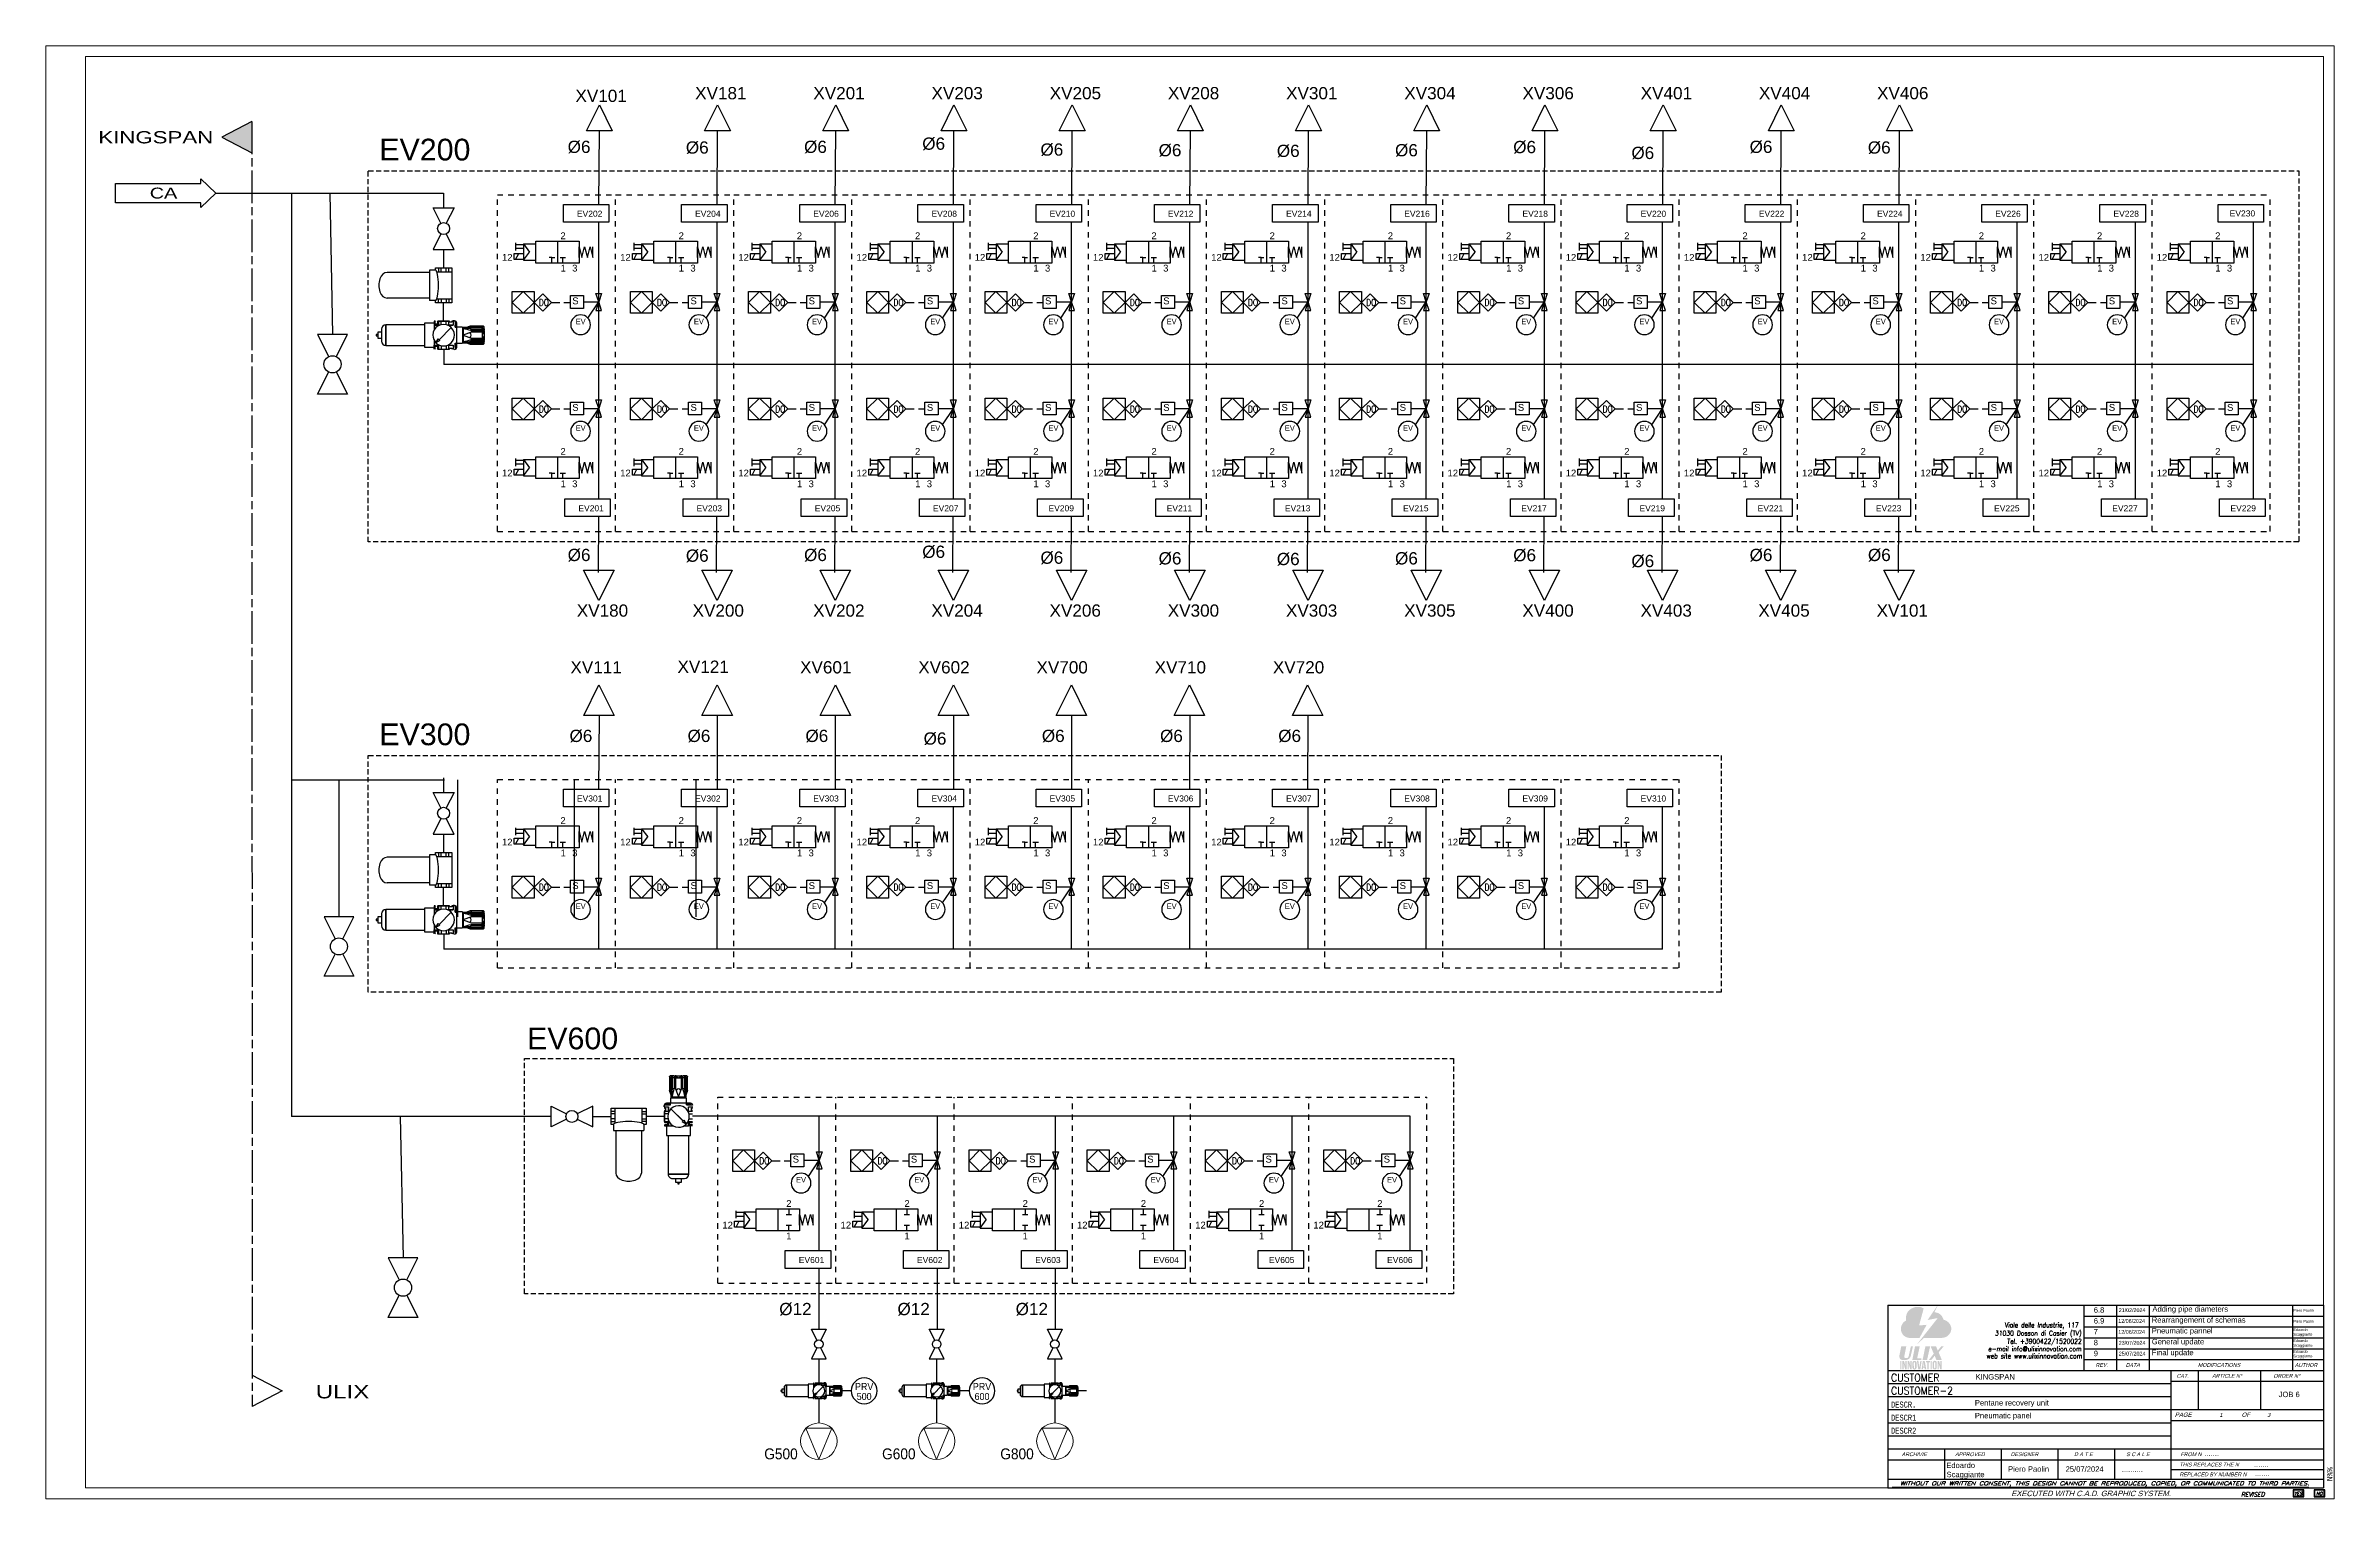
# Model space of a CAD drawing. Header units: millimetres. Extents: x 256 to 2599, y 626 to 1192.
# Drawn here: x 1758 to 2599, y 626 to 1160 of the extents above; entities that cross this region are included whole.
import ezdxf
from ezdxf.enums import TextEntityAlignment as Align

# ---------------------------------------------------------------- set-up
doc = ezdxf.new("R2010")
doc.units = ezdxf.units.MM
for name, pattern in [('AM_ISO08W050', [18, 12, -1.5, 3, -1.5]), ('DASHEDTHIN0', [4, 2, -2]), ('HIDDEN', [9.525, 6.35, -3.175])]:
    doc.linetypes.add(name, pattern=pattern)
doc.layers.add('-Aria', color=7, linetype='Continuous', lineweight=30)
for name, color, linetype in [('1', 7, 'Continuous'), ('10', 1, 'AM_ISO08W050'), ('Aria compressa', 140, 'Continuous'), ('FINGATURA', 9, 'Continuous'), ('L6-SOTTILE', 5, 'Continuous'), ('L8-TESTI', 1, 'Continuous'), ('Limite fornitura', 7, 'AM_ISO08W050'), ('MAIN-1', 7, 'Continuous'), ('MAIN-2', 7, 'Continuous'), ('Tag', 7, 'Continuous'), ('Testi', 7, 'Continuous')]:
    doc.layers.add(name, color=color, linetype=linetype)
doc.styles.add('2', font='MONOTXT', dxfattribs={"width": 0.8, "height": 280})
doc.styles.add('ARIAL_090', font='arial.ttf', dxfattribs={"width": 0.9})
doc.styles.add('ITALICC', font='italicc')
doc.styles.add('PNP_LTYPE', font='txt.shx')
doc.styles.add('ROMANC', font='ROMANC', dxfattribs={"width": 0.9})
doc.styles.add('ROMANS', font='romans', dxfattribs={"oblique": 15})
doc.styles.add('SIMPLEX', font='SIMPLEX', dxfattribs={"width": 0.8})
doc.styles.get("Standard").update_dxf_attribs({"font": 'arial.ttf'})
doc.styles.add('USER1', font='ROMANS', dxfattribs={"width": 0.8, "height": 280})
doc.linetypes.add('ISO-GENERAL', pattern='A,5,["/",PNP_LTYPE,S=1.5,R=0,X=0,Y=-0.75],-0.0001', length=5.0001)

msp = doc.modelspace()

# ---------------------------------------------------------------- texts
at = {"color": 7, "style": 'ROMANS', "oblique": 3, "width": 0.9}
for s, p in [('Viale delle Industrie, 117 ', (2505.88, 688.93)), ('e-mail info@ulixinnovation.com', (2505.88, 680.2)), ('31030 Dosson di Casier (TV)', (2505.88, 685.96)), ('Tel. +3900422/1520022', (2505.88, 682.99)), ('web site www.ulixinnovation.com', (2506.12, 677.55))]:
    msp.add_text(s, height=1.7905, dxfattribs=at).set_placement(p, align=Align.RIGHT)
at = {"style": 'USER1', "oblique": 15}
msp.add_text('REVISED', height=1.6, dxfattribs=at).set_placement((2564.49, 626.79))
for s, p in [('YES', (2585.49, 627.33)), ('NO', (2593.24, 627.33))]:
    msp.add_text(s, height=1.2, dxfattribs=at).set_placement(p, align=Align.CENTER)
at = {"color": 7, "oblique": 15, "width": 0.95}
for tag, p in [('1', (2556.56, 656.09)), ('3', (2574.1, 656.09))]:
    msp.add_attdef(tag, p, '_', height=1.44, dxfattribs=at)
at = {"style": '2'}
msp.add_attdef('N%%', (2598.06, 632.46), '-/-', height=2, rotation=90, dxfattribs=at)
at = {"layer": 'Aria compressa', "char_height": 4.5, "attachment_point": 1}
for s, insert in [('%%C6', (1949.53, 1125.08)), ('%%C6', (1992.96, 1124.83)), ('%%C6', (2036.4, 1125.08)), ('%%C6', (2079.84, 1126.25)), ('%%C6', (2123.27, 1124.08)), ('%%C6', (2166.7, 1123.84)), ('%%C6', (2210.14, 1123.59)), ('%%C6', (2253.58, 1123.84)), ('%%C6', (2297.02, 1125)), ('%%C6', (2340.44, 1122.84)), ('%%C6', (2383.89, 1125.08)), ('%%C6', (2427.33, 1124.83)), ('%%C6', (2079.84, 976.27)), ('%%C6', (1949.53, 975.1)), ('%%C6', (1992.96, 974.85)), ('%%C6', (2036.4, 975.1)), ('%%C6', (2123.27, 974.1)), ('%%C6', (2166.7, 973.86)), ('%%C6', (2210.14, 973.61)), ('%%C6', (2253.58, 973.86)), ('%%C6', (2297.02, 975.02)), ('%%C6', (2340.44, 972.86)), ('%%C6', (2383.89, 975.1)), ('%%C6', (2427.37, 975.1)), ('%%C6', (1950.21, 908.6)), ('%%C6', (1993.58, 908.6)), ('%%C6', (2036.91, 908.6)), ('%%C6', (2123.78, 908.6)), ('%%C6', (2167.22, 908.6)), ('%%C6', (2210.66, 908.6)), ('%%C6', (2080.34, 907.64)), ('%%C12', (2027.29, 697.98)), ('%%C12', (2070.73, 697.98)), ('%%C12', (2114.16, 697.98))]:
    msp.add_mtext_dynamic_manual_height_columns(s, width=7.3681, gutter_width=18.1, heights=[0], dxfattribs=dict(at, insert=insert))
at = {"layer": 'FINGATURA', "color": 7, "oblique": 16}
for s, height, width, p in [('REV.', 1.4, 0.999999, (2510.98, 674.46)), ('DATA', 1.4, 0.999999, (2522.07, 674.46)), ('MODIFICATIONS', 1.4, 0.999999, (2548.63, 674.46)), ('AUTHOR', 1.4, 0.999999, (2584.25, 674.46)), ('CAT.', 1.4, 0.999999, (2540.79, 670.46)), ('ARTICLE N%%D', 1.4, 0.999999, (2553.83, 670.46)), ('ORDER N%%D', 1.4, 0.999999, (2576.36, 670.46)), ('PAGE', 1.6, 0.999999, (2540.13, 656.09)), ('OF', 1.6, 0.999999, (2564.69, 656.09)), ('ARCHIVIE', 1.4, 0.999999, (2439.77, 641.66)), ('APPROVED', 1.4, 0.999999, (2459.41, 641.66)), ('DESIGNER', 1.4, 0.999999, (2479.8, 641.66)), ('D A T E', 1.4, 0.999999, (2503.12, 641.66)), ('S C A L E', 1.4, 0.999999, (2522.29, 641.66)), ('THIS REPLACES THE N', 1.4, 0.999999, (2541.83, 637.86)), ('FROM N', 1.4, 0.999999, (2542.23, 641.66)), ('REPLACED BY NUMBER N', 1.4, 0.999999, (2541.83, 634.26)), ('EXECUTED WITH C.A.D. GRAPHIC SYSTEM.', 2, 0.999998, (2480.02, 626.96))]:
    msp.add_text(s, height=height, dxfattribs=dict(at, width=width)).set_placement(p)
at = {"layer": 'FINGATURA', "color": 0, "style": 'ITALICC'}
msp.add_text('WITHOUT OUR WRITTEN CONSENT, THIS DESIGN CANNOT BE REPRODUCED, COPIED, OR COMMUNICATED TO THIRD PARTIES.', height=1.41699, dxfattribs=at).set_placement((2439.18, 630.96), (2589.58, 630.96), align=Align.ALIGNED)
at = {"layer": 'FINGATURA', "color": 7}
for tag, p, s, height, style, width in [('CUSTOMER', (2435.85, 669.09), '-', 2.8, 'ROMANC', 0.9), ('CUSTOMER-2', (2435.85, 664.29), '.', 2.8, 'ROMANC', 0.9), ('DESCR.', (2435.85, 659.49), '-', 2.24, '2', 0.8), ('DESCR1', (2435.85, 654.69), '-', 2.24, '2', 0.8), ('DESCR2', (2435.85, 649.89), '.', 2.24, '2', 0.8)]:
    msp.add_attdef(tag, p, s, height=height, dxfattribs=dict(at, style=style, width=width))
at = {"layer": 'L8-TESTI', "color": 3, "attachment_point": 5}
for s, insert, char_height in [('\\A1;\\pxi-3,l4,t4;{\\W1.3;\\C7;KINGSPAN}', (1795.91, 1126.31), 4.5), ('\\A1;\\pxi-3,l4,t4;{\\W1.3;\\C7;CA}', (1799, 1105.8), 4), ('\\A1;\\pxi-3,l4,t4;{\\W1.3;\\C7;ULIX }', (1864.34, 665.3), 4.875)]:
    msp.add_mtext(s, dxfattribs=dict(at, insert=insert, char_height=char_height))
at = {"layer": 'Tag', "attachment_point": 1}
for s, insert, char_height, width in [('\\pxqc;XV101', (1950.45, 1143.81), 4.5, 22.7523), ('\\pxqc;XV181', (1994.43, 1144.8), 4.5, 22.7523), ('\\pxqc;XV201', (2037.87, 1144.8), 4.5, 22.7523), ('\\pxqc;XV203', (2081.3, 1144.8), 4.5, 22.7523), ('\\pxqc;XV205', (2124.74, 1144.8), 4.5, 22.7523), ('\\pxqc;XV208', (2168.17, 1144.8), 4.5, 22.7523), ('\\pxqc;XV301', (2211.61, 1144.8), 4.5, 22.7523), ('\\pxqc;XV304', (2255.05, 1144.8), 4.5, 22.7523), ('\\pxqc;XV306', (2298.48, 1144.8), 4.5, 22.7523), ('\\pxqc;XV401', (2341.92, 1144.8), 4.5, 22.7523), ('\\pxqc;XV404', (2385.36, 1144.8), 4.5, 22.7523), ('\\pxqc;XV406', (2428.79, 1144.8), 4.5, 22.7523), ('\\pxqc;EV200', (1881.42, 1125.8), 7.9854, 31.2573), ('\\pxqc;EV202', (1953.23, 1099.35), 2.2356, 8.7509), ('\\pxqc;EV204', (1996.66, 1099.35), 2.2356, 8.7509), ('\\pxqc;EV206', (2040.1, 1099.35), 2.2356, 8.7509), ('\\pxqc;EV208', (2083.54, 1099.35), 2.2356, 8.7509), ('\\pxqc;EV210', (2126.97, 1099.35), 2.2356, 8.7509), ('\\pxqc;EV212', (2170.41, 1099.35), 2.2356, 8.7509), ('\\pxqc;EV214', (2213.85, 1099.35), 2.2356, 8.7509), ('\\pxqc;EV216', (2257.28, 1099.35), 2.2356, 8.7509), ('\\pxqc;EV218', (2300.72, 1099.35), 2.2356, 8.7509), ('\\pxqc;EV220', (2344.16, 1099.35), 2.2356, 8.7509), ('\\pxqc;EV222', (2387.59, 1099.35), 2.2356, 8.7509), ('\\pxqc;EV224', (2431.03, 1099.35), 2.2356, 8.7509), ('\\pxqc;EV226', (2474.46, 1099.35), 2.2356, 8.7509), ('\\pxqc;EV228', (2517.9, 1099.35), 2.2356, 8.7509), ('\\pxqc;EV230', (2560.62, 1099.47), 2.2356, 8.7509), ('\\pxqc;EV201', (1953.77, 991.12), 2.2356, 8.7509), ('\\pxqc;EV203', (1997.2, 991.12), 2.2356, 8.7509), ('\\pxqc;EV205', (2040.64, 991.12), 2.2356, 8.7509), ('\\pxqc;EV207', (2084.08, 991.12), 2.2356, 8.7509), ('\\pxqc;EV209', (2127.51, 991.12), 2.2356, 6.804), ('\\pxqc;EV211', (2170.95, 991.12), 2.2356, 6.804), ('\\pxqc;EV213', (2214.39, 991.12), 2.2356, 6.804), ('\\pxqc;EV215', (2257.82, 991.12), 2.2356, 6.804), ('\\pxqc;EV217', (2301.26, 991.12), 2.2356, 6.804), ('\\pxqc;EV219', (2344.7, 991.12), 2.2356, 6.804), ('\\pxqc;EV221', (2388.13, 991.12), 2.2356, 6.804), ('\\pxqc;EV223', (2431.57, 991.12), 2.2356, 6.804), ('\\pxqc;EV225', (2475.01, 991.12), 2.2356, 6.804), ('\\pxqc;EV227', (2518.44, 991.12), 2.2356, 6.804), ('\\pxqc;EV229', (2561.88, 991.12), 2.2356, 6.804), ('\\pxqc;XV180', (1950.94, 954.66), 4.5, 22.7523), ('\\pxqc;XV200', (1993.5, 954.66), 4.5, 22.7523), ('\\pxqc;XV202', (2037.81, 954.66), 4.5, 22.7523), ('\\pxqc;XV204', (2081.25, 954.66), 4.5, 22.7523), ('\\pxqc;XV206', (2124.68, 954.66), 4.5, 22.7523), ('\\pxqc;XV300', (2168.12, 954.66), 4.5, 22.7523), ('\\pxqc;XV303', (2211.55, 954.66), 4.5, 22.7523), ('\\pxqc;XV305', (2254.99, 954.66), 4.5, 22.7523), ('\\pxqc;XV400', (2298.43, 954.66), 4.5, 22.7523), ('\\pxqc;XV403', (2341.86, 954.66), 4.5, 22.7523), ('\\pxqc;XV405', (2385.15, 954.66), 4.5, 22.7523), ('\\pxqc;XV101', (2428.62, 954.66), 4.5, 22.7523), ('\\pxqc;XV111', (1937.24, 933.81), 4.5, 45.5047), ('\\pxqc;XV121', (1976.57, 934.02), 4.5, 45.5047), ('\\pxqc;XV601', (2021.62, 933.81), 4.5, 45.5047), ('\\pxqc;XV602', (2065.06, 933.81), 4.5, 45.5047), ('\\pxqc;XV700', (2108.5, 933.81), 4.5, 45.5047), ('\\pxqc;XV710', (2151.93, 933.81), 4.5, 45.5047), ('\\pxqc;XV720', (2195.37, 933.81), 4.5, 45.5047), ('\\pxqc;EV300', (1881.42, 910.91), 7.9854, 31.2573), ('\\pxqc;EV301', (1953.23, 884.47), 2.2356, 8.7509), ('\\pxqc;EV302', (1996.66, 884.47), 2.2356, 8.7509), ('\\pxqc;EV303', (2040.1, 884.47), 2.2356, 8.7509), ('\\pxqc;EV304', (2083.54, 884.47), 2.2356, 8.7509), ('\\pxqc;EV305', (2126.97, 884.47), 2.2356, 8.7509), ('\\pxqc;EV306', (2170.41, 884.47), 2.2356, 8.7509), ('\\pxqc;EV307', (2213.85, 884.47), 2.2356, 8.7509), ('\\pxqc;EV308', (2257.28, 884.47), 2.2356, 8.7509), ('\\pxqc;EV309', (2300.72, 884.47), 2.2356, 8.7509), ('\\pxqc;EV310', (2344.16, 884.47), 2.2356, 8.7509), ('\\pxqc;EV600', (1935.72, 799.16), 7.9854, 31.2573), ('\\pxqc;EV601', (2034.77, 714.87), 2.2356, 8.7509), ('\\pxqc;EV602', (2078.21, 714.87), 2.2356, 8.7509), ('\\pxqc;EV603', (2121.64, 714.87), 2.2356, 8.7509), ('\\pxqc;EV604', (2165.08, 714.87), 2.2356, 8.7509), ('\\pxqc;EV605', (2208.52, 714.87), 2.2356, 6.804), ('\\pxqc;EV606', (2251.95, 714.87), 2.2356, 6.804)]:
    msp.add_mtext(s, dxfattribs=dict(at, insert=insert, char_height=char_height, width=width))
at = {"layer": 'Tag', "char_height": 2.5, "attachment_point": 1}
for s, width, insert in [('2', 2.8337, (1946.86, 1091.39)), ('2', 2.8337, (1990.3, 1091.39)), ('2', 2.8337, (2033.74, 1091.39)), ('2', 2.8337, (2077.17, 1091.39)), ('2', 2.8337, (2120.61, 1091.39)), ('2', 2.8337, (2164.04, 1091.39)), ('2', 2.8337, (2207.48, 1091.39)), ('2', 2.8337, (2250.92, 1091.39)), ('2', 2.8337, (2294.35, 1091.39)), ('2', 2.8337, (2337.79, 1091.39)), ('2', 2.8337, (2381.23, 1091.39)), ('2', 2.8337, (2424.66, 1091.39)), ('2', 2.8337, (2468.1, 1091.39)), ('2', 2.8337, (2511.54, 1091.39)), ('2', 2.8337, (2554.97, 1091.39)), ('12', 3.0385, (1925.38, 1083.45)), ('1', 3.0385, (1946.93, 1079.49)), ('3', 3.0385, (1951.18, 1079.49)), ('12', 3.0385, (1968.81, 1083.45)), ('1', 3.0385, (1990.36, 1079.49)), ('3', 3.0385, (1994.62, 1079.49)), ('12', 3.0385, (2012.25, 1083.45)), ('1', 3.0385, (2033.8, 1079.49)), ('3', 3.0385, (2038.05, 1079.49)), ('12', 3.0385, (2055.69, 1083.45)), ('1', 3.0385, (2077.23, 1079.49)), ('3', 3.0385, (2081.49, 1079.49)), ('12', 3.0385, (2099.12, 1083.45)), ('1', 3.0385, (2120.67, 1079.49)), ('3', 3.0385, (2124.93, 1079.49)), ('12', 3.0385, (2142.56, 1083.45)), ('1', 3.0385, (2164.11, 1079.49)), ('3', 3.0385, (2168.36, 1079.49)), ('12', 3.0385, (2186, 1083.45)), ('1', 3.0385, (2207.54, 1079.49)), ('3', 3.0385, (2211.8, 1079.49)), ('12', 3.0385, (2229.43, 1083.45)), ('1', 3.0385, (2250.98, 1079.49)), ('3', 3.0385, (2255.24, 1079.49)), ('12', 3.0385, (2272.87, 1083.45)), ('1', 3.0385, (2294.42, 1079.49)), ('3', 3.0385, (2298.67, 1079.49)), ('12', 3.0385, (2316.3, 1083.45)), ('1', 3.0385, (2337.85, 1079.49)), ('3', 3.0385, (2342.11, 1079.49)), ('12', 3.0385, (2359.74, 1083.45)), ('1', 3.0385, (2381.29, 1079.49)), ('3', 3.0385, (2385.55, 1079.49)), ('12', 3.0385, (2403.18, 1083.45)), ('1', 3.0385, (2424.73, 1079.49)), ('3', 3.0385, (2428.98, 1079.49)), ('12', 3.0385, (2446.61, 1083.45)), ('1', 3.0385, (2468.16, 1079.49)), ('3', 3.0385, (2472.42, 1079.49)), ('12', 3.0385, (2490.05, 1083.45)), ('1', 3.0385, (2511.6, 1079.49)), ('3', 3.0385, (2515.85, 1079.49)), ('12', 3.0385, (2533.49, 1083.45)), ('1', 3.0385, (2555.04, 1079.49)), ('3', 3.0385, (2559.29, 1079.49)), ('S', 3.584, (1951.22, 1067.46)), ('S', 3.584, (1994.66, 1067.46)), ('S', 3.584, (2038.09, 1067.46)), ('S', 3.584, (2081.53, 1067.46)), ('S', 3.584, (2124.97, 1067.46)), ('S', 3.584, (2168.4, 1067.46)), ('S', 3.584, (2211.84, 1067.46)), ('S', 3.584, (2255.28, 1067.46)), ('S', 3.584, (2298.71, 1067.46)), ('S', 3.584, (2342.15, 1067.46)), ('S', 3.584, (2385.59, 1067.46)), ('S', 3.584, (2429.02, 1067.46)), ('S', 3.584, (2472.46, 1067.46)), ('S', 3.584, (2515.89, 1067.46)), ('S', 3.584, (2559.33, 1067.46)), ('S', 3.584, (1951.22, 1028.3)), ('S', 3.584, (1994.66, 1028.3)), ('S', 3.584, (2038.09, 1028.3)), ('S', 3.584, (2081.53, 1028.3)), ('S', 3.584, (2124.97, 1028.3)), ('S', 3.584, (2168.4, 1028.3)), ('S', 3.584, (2211.84, 1028.3)), ('S', 3.584, (2255.28, 1028.3)), ('S', 3.584, (2298.71, 1028.3)), ('S', 3.584, (2342.15, 1028.3)), ('S', 3.584, (2385.59, 1028.3)), ('S', 3.584, (2429.02, 1028.3)), ('S', 3.584, (2472.46, 1028.3)), ('S', 3.584, (2515.89, 1028.3)), ('S', 3.584, (2559.33, 1028.3)), ('2', 2.8337, (1946.86, 1012.14)), ('2', 2.8337, (1990.3, 1012.14)), ('2', 2.8337, (2033.74, 1012.14)), ('2', 2.8337, (2077.17, 1012.14)), ('2', 2.8337, (2120.61, 1012.14)), ('2', 2.8337, (2164.04, 1012.14)), ('2', 2.8337, (2207.48, 1012.14)), ('2', 2.8337, (2250.92, 1012.14)), ('2', 2.8337, (2294.35, 1012.14)), ('2', 2.8337, (2337.79, 1012.14)), ('2', 2.8337, (2381.23, 1012.14)), ('2', 2.8337, (2424.66, 1012.14)), ('2', 2.8337, (2468.1, 1012.14)), ('2', 2.8337, (2511.54, 1012.14)), ('2', 2.8337, (2554.97, 1012.14)), ('12', 3.0385, (1925.38, 1004.2)), ('12', 3.0385, (1968.81, 1004.2)), ('12', 3.0385, (2012.25, 1004.2)), ('12', 3.0385, (2055.69, 1004.2)), ('12', 3.0385, (2099.12, 1004.2)), ('12', 3.0385, (2142.56, 1004.2)), ('12', 3.0385, (2186, 1004.2)), ('12', 3.0385, (2229.43, 1004.2)), ('12', 3.0385, (2272.87, 1004.2)), ('12', 3.0385, (2316.3, 1004.2)), ('12', 3.0385, (2359.74, 1004.2)), ('12', 3.0385, (2403.18, 1004.2)), ('12', 3.0385, (2446.61, 1004.2)), ('12', 3.0385, (2490.05, 1004.2)), ('12', 3.0385, (2533.49, 1004.2)), ('1', 3.0385, (1946.93, 1000.24)), ('3', 3.0385, (1951.18, 1000.24)), ('1', 3.0385, (1990.36, 1000.24)), ('3', 3.0385, (1994.62, 1000.24)), ('1', 3.0385, (2033.8, 1000.24)), ('3', 3.0385, (2038.05, 1000.24)), ('1', 3.0385, (2077.23, 1000.24)), ('3', 3.0385, (2081.49, 1000.24)), ('1', 3.0385, (2120.67, 1000.24)), ('3', 3.0385, (2124.93, 1000.24)), ('1', 3.0385, (2164.11, 1000.24)), ('3', 3.0385, (2168.36, 1000.24)), ('1', 3.0385, (2207.54, 1000.24)), ('3', 3.0385, (2211.8, 1000.24)), ('1', 3.0385, (2250.98, 1000.24)), ('3', 3.0385, (2255.24, 1000.24)), ('1', 3.0385, (2294.42, 1000.24)), ('3', 3.0385, (2298.67, 1000.24)), ('1', 3.0385, (2337.85, 1000.24)), ('3', 3.0385, (2342.11, 1000.24)), ('1', 3.0385, (2381.29, 1000.24)), ('3', 3.0385, (2385.55, 1000.24)), ('1', 3.0385, (2424.73, 1000.24)), ('3', 3.0385, (2428.98, 1000.24)), ('1', 3.0385, (2468.16, 1000.24)), ('3', 3.0385, (2472.42, 1000.24)), ('1', 3.0385, (2511.6, 1000.24)), ('3', 3.0385, (2515.85, 1000.24)), ('1', 3.0385, (2555.04, 1000.24)), ('3', 3.0385, (2559.29, 1000.24)), ('2', 2.8337, (1946.86, 876.5)), ('2', 2.8337, (1990.3, 876.5)), ('2', 2.8337, (2033.74, 876.5)), ('2', 2.8337, (2077.17, 876.5)), ('2', 2.8337, (2120.61, 876.5)), ('2', 2.8337, (2164.04, 876.5)), ('2', 2.8337, (2207.48, 876.5)), ('2', 2.8337, (2250.92, 876.5)), ('2', 2.8337, (2294.35, 876.5)), ('2', 2.8337, (2337.79, 876.5)), ('12', 3.0385, (1925.38, 868.57)), ('12', 3.0385, (1968.81, 868.57)), ('12', 3.0385, (2012.25, 868.57)), ('12', 3.0385, (2055.69, 868.57)), ('12', 3.0385, (2099.12, 868.57)), ('12', 3.0385, (2142.56, 868.57)), ('12', 3.0385, (2186, 868.57)), ('12', 3.0385, (2229.43, 868.57)), ('12', 3.0385, (2272.87, 868.57)), ('12', 3.0385, (2316.3, 868.57)), ('1', 3.0385, (1946.93, 864.6)), ('3', 3.0385, (1951.18, 864.6)), ('1', 3.0385, (1990.36, 864.6)), ('3', 3.0385, (1994.62, 864.6)), ('1', 3.0385, (2033.8, 864.6)), ('3', 3.0385, (2038.05, 864.6)), ('1', 3.0385, (2077.23, 864.6)), ('3', 3.0385, (2081.49, 864.6)), ('1', 3.0385, (2120.67, 864.6)), ('3', 3.0385, (2124.93, 864.6)), ('1', 3.0385, (2164.11, 864.6)), ('3', 3.0385, (2168.36, 864.6)), ('1', 3.0385, (2207.54, 864.6)), ('3', 3.0385, (2211.8, 864.6)), ('1', 3.0385, (2250.98, 864.6)), ('3', 3.0385, (2255.24, 864.6)), ('1', 3.0385, (2294.42, 864.6)), ('3', 3.0385, (2298.67, 864.6)), ('1', 3.0385, (2337.85, 864.6)), ('3', 3.0385, (2342.11, 864.6)), ('S', 3.584, (1951.22, 852.57)), ('S', 3.584, (1994.66, 852.57)), ('S', 3.584, (2038.09, 852.57)), ('S', 3.584, (2081.53, 852.57)), ('S', 3.584, (2124.97, 852.57)), ('S', 3.584, (2168.4, 852.57)), ('S', 3.584, (2211.84, 852.57)), ('S', 3.584, (2255.28, 852.57)), ('S', 3.584, (2298.71, 852.57)), ('S', 3.584, (2342.15, 852.57)), ('S', 3.584, (2032.22, 752.04)), ('S', 3.584, (2075.66, 752.04)), ('S', 3.584, (2119.1, 752.04)), ('S', 3.584, (2162.53, 752.04)), ('S', 3.584, (2205.97, 752.04)), ('S', 3.584, (2249.41, 752.04)), ('2', 2.8337, (2029.84, 735.76)), ('2', 2.8337, (2073.27, 735.76)), ('2', 2.8337, (2116.71, 735.76)), ('2', 2.8337, (2160.15, 735.76)), ('2', 2.8337, (2203.58, 735.76)), ('2', 2.8337, (2247.02, 735.76)), ('12', 3.0385, (2006.38, 727.82)), ('1', 3.0385, (2029.84, 723.85)), ('12', 3.0385, (2049.82, 727.82)), ('1', 3.0385, (2073.27, 723.85)), ('12', 3.0385, (2093.25, 727.82)), ('1', 3.0385, (2116.71, 723.85)), ('12', 3.0385, (2136.69, 727.82)), ('1', 3.0385, (2160.15, 723.85)), ('12', 3.0385, (2180.13, 727.82)), ('1', 3.0385, (2203.58, 723.85)), ('12', 3.0385, (2223.56, 727.82)), ('1', 3.0385, (2247.02, 723.85))]:
    msp.add_mtext_dynamic_manual_height_columns(s, width=width, gutter_width=12.5, heights=[0], dxfattribs=dict(at, insert=insert))
at = {"layer": 'Tag', "char_height": 2.5, "attachment_point": 1, "style": 'SIMPLEX'}
for insert in [(1938.94, 1066.86), (1982.38, 1066.86), (2025.82, 1066.86), (2069.25, 1066.86), (2112.69, 1066.86), (2156.13, 1066.86), (2199.56, 1066.86), (2243, 1066.86), (2286.44, 1066.86), (2329.87, 1066.86), (2373.31, 1066.86), (2416.74, 1066.86), (2460.18, 1066.86), (2503.62, 1066.86), (2547.05, 1066.86), (1938.94, 1027.7), (1982.38, 1027.7), (2025.82, 1027.7), (2069.25, 1027.7), (2112.69, 1027.7), (2156.13, 1027.7), (2199.56, 1027.7), (2243, 1027.7), (2286.44, 1027.7), (2329.87, 1027.7), (2373.31, 1027.7), (2416.74, 1027.7), (2460.18, 1027.7), (2503.62, 1027.7), (2547.05, 1027.7), (1938.94, 851.98), (1982.38, 851.98), (2025.82, 851.98), (2069.25, 851.98), (2112.69, 851.98), (2156.13, 851.98), (2199.56, 851.98), (2243, 851.98), (2286.44, 851.98), (2329.87, 851.98), (2019.95, 751.45), (2063.38, 751.45), (2106.82, 751.45), (2150.26, 751.45), (2193.69, 751.45), (2237.13, 751.45)]:
    msp.add_mtext_dynamic_manual_height_columns('DO', width=3.182, gutter_width=12.5, heights=[0], dxfattribs=dict(at, insert=insert))
at = {"layer": 'Testi', "color": 7}
for s, height, p in [('6.8', 2, (2510.36, 694.4)), ('6.9', 2, (2510.36, 690.4)), ('12/06/2024', 1.4, (2519.39, 690.63)), ('21/02/2024', 1.4, (2519.55, 694.63)), ('Adding pipe diameters', 2, (2531.91, 694.75)), ('Rearrangement of schemas', 2, (2531.69, 690.72)), ('Piero Paolin', 1, (2583.69, 694.7)), ('Piero Paolin', 1, (2583.69, 690.7)), ('7', 2, (2510.33, 686.41)), ('8', 2, (2510.35, 682.4)), ('12/06/2024', 1.4, (2519.39, 686.63)), ('23/07/2024', 1.4, (2519.55, 682.63)), ('General update', 2, (2531.69, 682.75)), ('Pneumatic pannel', 2, (2531.69, 686.75)), ('Edoardo', 1, (2583.69, 687.61)), ('Scaggiante', 1, (2583.74, 685.92)), ('Edoardo', 1, (2583.69, 683.61)), ('Scaggiante', 1, (2583.74, 681.92)), ('9', 2, (2510.35, 678.4)), ('25/07/2024', 1.4, (2519.55, 678.63)), ('Final update', 2, (2531.69, 678.75)), ('Edoardo', 1, (2583.69, 679.61)), ('Scaggiante', 1, (2583.74, 677.92)), ('KINGSPAN', 2, (2466.92, 669.83)), ('JOB 6', 2, (2578.31, 663.35)), ('Pentane recovery unit', 2, (2466.67, 660.27)), ('Pneumatic panel', 2, (2466.67, 655.57)), ('Edoardo', 2, (2456.16, 637.3)), ('.......', 2, (2550.96, 641.83)), ('Scaggiante', 2, (2456.25, 633.93)), ('Piero Paolin', 2, (2478.86, 635.94)), ('25/07/2024', 2, (2500.02, 635.91)), ('..........', 2, (2520.65, 635.94)), ('.......', 2, (2569.23, 637.75)), ('.......', 2, (2569.56, 634.33)), ('..........', 2, (2452.86, 625.83)), ('..........', 2, (2515.26, 625.83))]:
    msp.add_text(s, height=height, dxfattribs=at).set_placement(p)

# ---------------------------------------------------------------- blocks, each defined once
blk = doc.blocks.new('h3083')
for p, q in [((0, 8), (8, 8)), ((0, 0), (0, 8)), ((8, 0), (0, 0)), ((8, 8), (8, 0))]:
    blk.add_line(p, q)
blk = doc.blocks.new('*U27')
at = {"color": 0, "linetype": 'ByBlock', "lineweight": -2}
for start, end in [(0, 180), (180, 0)]:
    blk.add_arc((0, 0), 5, start, end, dxfattribs=at)
at = {"color": 0, "linetype": 'ByBlock', "lineweight": -2, "width": 0.9}
for tag, p in [('#(TargetObject.Type)', (0, 1.65)), ('#(TargetObject.LoopNumber)', (0, -1.65))]:
    blk.add_attdef(tag, text='', height=2.5, dxfattribs=at).set_placement(p, align=Align.MIDDLE_CENTER)
blk = doc.blocks.new('h3090')
for p, q in [((5.656854, 5.656854), (0, 0)), ((0, 0), (5.656854, -5.656854)), ((11.313708, 0), (5.656854, 5.656854)), ((5.656854, -5.656854), (11.313708, 0))]:
    blk.add_line(p, q)
blk = doc.blocks.new('do')
at = {"layer": 'Tag', "xscale": 0.5625, "yscale": 0.5625, "zscale": 0.5625}
blk.add_blockref('h3090', (1762.23, 791.36), dxfattribs=at)
blk.add_attdef('TEXT', (1763.61, 790.42), '', height=1.93)
blk = doc.blocks.new('*U28')
at = {"color": 0, "linetype": 'ByBlock', "lineweight": -2}
for start, end in [(0, 180), (180, 0)]:
    blk.add_arc((0, 0), 5, start, end, dxfattribs=at)
at = {"color": 0, "linetype": 'ByBlock', "lineweight": -2, "width": 0.9}
for tag, p in [('#(TargetObject.Type)', (0, 1.65)), ('#(TargetObject.LoopNumber)', (0, -1.65))]:
    blk.add_attdef(tag, text='', height=2.5, dxfattribs=at).set_placement(p, align=Align.MIDDLE_CENTER)
blk = doc.blocks.new('h5010')
for p, q in [((-4, -2), (-4, 2)), ((0, 1), (-4, 1)), ((0, -1), (-4, -1))]:
    blk.add_line(p, q)
blk = doc.blocks.new('h5100')
for p, q in [((-6, -2), (-6, 2)), ((-6, 2), (0, 2)), ((-5, -2), (-3, 2)), ((0, -2), (-6, -2))]:
    blk.add_line(p, q)
blk = doc.blocks.new('h5081')
at = {"linetype": 'Continuous'}
blk.add_lwpolyline([(0, -2), (0, 2), (1, -2), (2, 2), (3, -2), (4, 2), (5, -2), (5, 2)], dxfattribs=at)
blk = doc.blocks.new('h7v22a')
for p, q in [((7, 6), (9, 6)), ((7, 2), (9, 2)), ((8, 8), (8, 6)), ((8, 8), (8, 6)), ((8, 0), (8, 2)), ((8, 0), (8, 2))]:
    blk.add_line(p, q)
blk.add_lwpolyline([(0, 8, 0, 1, 0), (0, 6, 0, 0, 0), (0, 0, 0, 0, 0)], format="xyseb")
blk.add_lwpolyline([(-4, 0), (-4, 8), (12, 8), (12, 0)], close=True)
blk.add_lwpolyline([(4, 8), (4, 0)])
blk = doc.blocks.new('Tag_block')
at = {"color": 0, "linetype": 'ByBlock', "lineweight": -2}
blk.add_attdef('#(TargetObject.Tag)', text='', height=2.5, dxfattribs=at).set_placement((0, 0), align=Align.MIDDLE_CENTER)
blk = doc.blocks.new('*U26')
at = {"color": 0, "linetype": 'ByBlock', "lineweight": -2}
for start, end in [(0, 180), (180, 0)]:
    blk.add_arc((0, 0), 5, start, end, dxfattribs=at)
at = {"color": 0, "linetype": 'ByBlock', "lineweight": -2, "width": 0.9}
for tag, p in [('#(TargetObject.Type)', (0, 1.65)), ('#(TargetObject.LoopNumber)', (0, -1.65))]:
    blk.add_attdef(tag, text='', height=2.5, dxfattribs=at).set_placement(p, align=Align.MIDDLE_CENTER)
blk = doc.blocks.new('h7v32a')
for p, q in [((4, 2), (3, 2)), ((4, 0), (4, 2)), ((4, 2), (4, 2)), ((4, 2), (4, 2)), ((4, 2), (5, 2)), ((4, 2), (4, 2)), ((4, 2), (4, 2)), ((4, 0), (4, 2)), ((8, 2), (8, 2)), ((8, 0), (8, 2))]:
    blk.add_line(p, q)
at = {"linetype": 'Continuous'}
blk.add_line((7, 2), (9, 2), dxfattribs=at)
for points in [[(0, 8, 0, 1, 0), (0, 6, 0, 0, 0), (0, 0, 0, 0, 0)], [(12, 0, 0, 1, 0), (11.092019, 1.782013, 0, 0, 0), (8, 8, 0, 0, 0)]]:
    blk.add_lwpolyline(points, format="xyseb")
blk.add_lwpolyline([(-2, 0), (-2, 8), (14, 8), (14, 0)], close=True)
blk.add_lwpolyline([(6, 8), (6, 0)])

# ---------------------------------------------------------------- hatches: boundary and pattern name
at = {"ltscale": 15}
h = msp.add_hatch(color=256, dxfattribs=at)
h.dxf.hatch_style = 1
h.paths.add_polyline_path([(1833.48, 1132.15), (1822.44, 1126.38), (1833.48, 1120.6), (1833.48, 1132.15)])
at = {"layer": '1'}
h = msp.add_hatch(color=256, dxfattribs=at)
h.dxf.hatch_style = 1
h.set_gradient(color1=(0, 223, 129), color2=(0, 174, 195), tint=1)
edge = h.paths.add_edge_path()
edge.add_spline(control_points=[(2441.36, 691.45), (2441.17, 691.35), (2440.54, 691.04), (2439.76, 689.99), (2439.3, 688.25), (2439.9, 686.46), (2441.25, 685.38), (2442.18, 685.18), (2442.65, 685.08)], knot_values=[0, 0, 0, 0, 0.701825, 2.291672, 4.058724, 6.454991, 7.952515, 9.516798, 9.516798, 9.516798, 9.516798], degree=3, periodic=0)
edge.add_line((2442.65, 685.08), (2446.3, 685.08))
edge.add_line((2446.3, 685.08), (2448.95, 689.93))
edge.add_line((2448.95, 689.93), (2446.17, 689.68))
edge.add_line((2446.17, 689.68), (2447.85, 695.9))
edge.add_spline(control_points=[(2447.85, 695.9), (2447.68, 696.01), (2447.17, 696.32), (2446.24, 696.54), (2445.12, 696.55), (2444.02, 696.25), (2443, 695.67), (2442.1, 694.95), (2441.6, 693.9), (2441.3, 692.73), (2441.34, 691.88), (2441.36, 691.45)], knot_values=[0, 0, 0, 0, 0.669549, 1.949247, 3.037857, 4.337773, 5.60233, 6.862344, 8.029152, 9.34214, 10.773989, 10.773989, 10.773989, 10.773989], degree=3, periodic=0)
edge = h.paths.add_edge_path()
edge.add_spline(control_points=[(2455.14, 691.81), (2455.08, 691.99), (2454.97, 692.31), (2454.75, 692.78), (2454.46, 693.27), (2453.99, 693.73), (2453.36, 694.17), (2452.62, 694.44), (2452.08, 694.52), (2451.83, 694.56)], knot_values=[0, 0, 0, 0, 0.600904, 1.117951, 1.681093, 2.463883, 3.233335, 4.181583, 5.012071, 5.012071, 5.012071, 5.012071], degree=3, periodic=0)
edge.add_line((2451.83, 694.56), (2452.99, 696.98))
edge.add_line((2452.99, 696.98), (2452.92, 697.03))
edge.add_line((2452.92, 697.03), (2449.29, 691.67))
edge.add_line((2449.29, 691.67), (2453.02, 692.41))
edge.add_line((2453.02, 692.41), (2445.48, 682.86))
edge.add_line((2445.48, 682.86), (2445.54, 682.86))
edge.add_line((2445.54, 682.86), (2447.96, 685.13))
edge.add_line((2447.96, 685.13), (2454.65, 685.13))
edge.add_spline(control_points=[(2454.65, 685.13), (2455.02, 685.17), (2455.7, 685.26), (2456.64, 685.77), (2457.36, 686.48), (2457.89, 687.5), (2458.07, 688.51), (2457.85, 689.5), (2457.48, 690.24), (2456.89, 690.9), (2456.16, 691.5), (2455.5, 691.7), (2455.14, 691.81)], knot_values=[0, 0, 0, 0, 1.209382, 2.211284, 3.435788, 4.46215, 5.940895, 6.667072, 7.735024, 8.604441, 9.541579, 10.801279, 10.801279, 10.801279, 10.801279], degree=3, periodic=0)
h = msp.add_hatch(color=256, dxfattribs=at)
h.dxf.hatch_style = 1
h.set_gradient(color1=(0, 223, 129), color2=(1, 179, 189), centered=1, tint=1)
edge = h.paths.add_edge_path()
edge.add_line((2441.48, 682.05), (2439.61, 682.05))
edge.add_line((2439.61, 682.05), (2438.95, 678.7))
edge.add_spline(control_points=[(2438.95, 678.7), (2438.95, 678.5), (2438.93, 678.09), (2439.06, 677.41), (2439.63, 677.11), (2440.23, 676.91), (2440.87, 676.97), (2441.5, 676.99), (2442.01, 677.17), (2442.42, 677.37), (2442.76, 677.75), (2442.94, 678.05), (2443.06, 678.25)], knot_values=[0, 0, 0, 0, 0.791646, 1.67027, 2.474797, 3.187273, 4.139987, 4.947686, 5.66585, 6.260215, 6.722804, 7.638653, 7.638653, 7.638653, 7.638653], degree=3, periodic=0)
edge.add_line((2443.06, 678.25), (2443.9, 682.02))
edge.add_line((2443.9, 682.02), (2443.15, 682.02))
edge.add_line((2443.15, 682.02), (2442.36, 678.45))
edge.add_spline(control_points=[(2442.36, 678.45), (2442.34, 678.39), (2442.3, 678.24), (2442.19, 678), (2441.96, 677.77), (2441.58, 677.7), (2441.18, 677.68), (2440.73, 677.85), (2440.71, 678.15), (2440.71, 678.27)], knot_values=[0, 0, 0, 0, 0.258559, 0.603246, 1.025042, 1.490278, 2.065458, 2.63904, 3.121133, 3.121133, 3.121133, 3.121133], degree=3, periodic=0)
edge.add_line((2440.71, 678.27), (2441.48, 682.05))
h.paths.add_polyline_path([(2444.69, 682.02), (2446.4, 682.02), (2445.48, 677.66), (2447.08, 677.66), (2446.93, 677.02), (2443.69, 677.02), (2444.69, 682.02)])
h.paths.add_polyline_path([(2450.21, 682), (2448.49, 682), (2447.47, 677.06), (2449.1, 676.98), (2450.21, 682)])
h.paths.add_polyline_path([(2451.56, 679.31), (2449.77, 677.04), (2450.69, 677.04), (2451.9, 678.54), (2452.54, 677.03), (2454.5, 677.03), (2453.37, 679.8), (2455.2, 682.02), (2454.32, 682.02), (2453.04, 680.45), (2452.4, 682.02), (2450.44, 681.98), (2451.56, 679.31)])
h = msp.add_hatch(color=256, dxfattribs=at)
h.dxf.hatch_style = 1
h.set_gradient(color1=(0, 223, 129), color2=(1, 179, 189), tint=1)
h.paths.add_polyline_path([(2439.22, 673.55), (2439.69, 673.55), (2439.69, 676.6), (2439.22, 676.59), (2439.22, 673.55)])
h.paths.add_polyline_path([(2441.56, 676.62), (2441.12, 676.62), (2441.12, 674.82), (2440.63, 676.62), (2440.05, 676.62), (2440.04, 673.55), (2440.49, 673.55), (2440.49, 675.77), (2441.06, 673.54), (2441.56, 673.54), (2441.56, 676.62)])
h.paths.add_polyline_path([(2441.92, 673.53), (2442.37, 673.53), (2442.37, 675.64), (2442.93, 673.52), (2443.47, 673.52), (2443.47, 676.62), (2443, 676.62), (2443, 674.83), (2442.5, 676.61), (2441.92, 676.61), (2441.92, 673.53)])
h.paths.add_polyline_path([(2443.72, 674.15, 1), (2445.24, 674.35), (2445.24, 676.09, 0.796166), (2443.72, 676.08), (2443.72, 674.15, 1)])
h.paths.add_polyline_path([(2444.22, 675.93, -0.957705), (2444.71, 675.98), (2444.71, 674.17, -0.974266), (2444.25, 674.15), (2444.22, 675.93, -0.957705)], flags=16)
h.paths.add_polyline_path([(2445.88, 673.54), (2446.62, 673.54), (2447.1, 676.62), (2446.62, 676.62), (2446.27, 674.23), (2445.9, 676.69), (2445.37, 676.7), (2445.88, 673.54)])
h.paths.add_polyline_path([(2447.09, 673.55), (2447.53, 673.55), (2447.62, 674.12), (2448.15, 674.12), (2448.25, 673.54), (2448.81, 673.54), (2448.25, 676.61), (2447.56, 676.61), (2447.09, 673.55)])
h.paths.add_polyline_path([(2447.91, 676.03), (2448.09, 674.52), (2447.67, 674.51), (2447.91, 676.03)], flags=16)
h.paths.add_polyline_path([(2449.21, 673.57), (2449.66, 673.57), (2449.66, 676.18), (2450.19, 676.18), (2450.19, 676.64), (2448.66, 676.64), (2448.66, 676.17), (2449.21, 676.17), (2449.21, 673.57)])
h.paths.add_polyline_path([(2450.84, 676.6), (2450.37, 676.59), (2450.37, 673.55), (2450.84, 673.55), (2450.84, 676.6)])
h.paths.add_polyline_path([(2451.16, 674.17, 1), (2452.68, 674.37), (2452.68, 676.11, 0.796166), (2451.16, 676.1), (2451.16, 674.17, 1)])
h.paths.add_polyline_path([(2451.66, 675.95, -0.957705), (2452.15, 676), (2452.15, 674.19, -0.974266), (2451.69, 674.17), (2451.66, 675.95, -0.957705)], flags=16)
h.paths.add_polyline_path([(2452.95, 673.53), (2453.4, 673.53), (2453.4, 675.64), (2453.96, 673.52), (2454.49, 673.52), (2454.49, 676.62), (2454.03, 676.62), (2454.03, 674.83), (2453.53, 676.61), (2452.95, 676.61), (2452.95, 673.53)])

# ---------------------------------------------------------------- linework, layer by layer
at = {"layer": '-Aria'}
for points in [[(1959.94, 1068.95), (1962.02, 1068.95), (1960.98, 1065.81)], [(2003.37, 1068.95), (2005.46, 1068.95), (2004.42, 1065.81)], [(2046.81, 1068.95), (2048.9, 1068.95), (2047.85, 1065.81)], [(2090.24, 1068.95), (2092.33, 1068.95), (2091.29, 1065.81)], [(2133.68, 1068.95), (2135.77, 1068.95), (2134.73, 1065.81)], [(2177.12, 1068.95), (2179.21, 1068.95), (2178.16, 1065.81)], [(2220.55, 1068.95), (2222.64, 1068.95), (2221.6, 1065.81)], [(2263.99, 1068.95), (2266.08, 1068.95), (2265.03, 1065.81)], [(2307.43, 1068.95), (2309.52, 1068.95), (2308.47, 1065.81)], [(2350.86, 1068.95), (2352.95, 1068.95), (2351.91, 1065.81)], [(2394.3, 1068.95), (2396.39, 1068.95), (2395.34, 1065.81)], [(2437.74, 1068.95), (2439.83, 1068.95), (2438.78, 1065.81)], [(2481.17, 1068.95), (2483.26, 1068.95), (2482.22, 1065.81)], [(2524.61, 1068.95), (2526.7, 1068.95), (2525.65, 1065.81)], [(2568.04, 1068.95), (2570.13, 1068.95), (2569.09, 1065.81)], [(1959.94, 1062.67), (1962.02, 1062.67), (1960.98, 1065.81)], [(2003.37, 1062.67), (2005.46, 1062.67), (2004.42, 1065.81)], [(2046.81, 1062.67), (2048.9, 1062.67), (2047.85, 1065.81)], [(2090.24, 1062.67), (2092.33, 1062.67), (2091.29, 1065.81)], [(2133.68, 1062.67), (2135.77, 1062.67), (2134.73, 1065.81)], [(2177.12, 1062.67), (2179.21, 1062.67), (2178.16, 1065.81)], [(2220.55, 1062.67), (2222.64, 1062.67), (2221.6, 1065.81)], [(2263.99, 1062.67), (2266.08, 1062.67), (2265.03, 1065.81)], [(2307.43, 1062.67), (2309.52, 1062.67), (2308.47, 1065.81)], [(2350.86, 1062.67), (2352.95, 1062.67), (2351.91, 1065.81)], [(2394.3, 1062.67), (2396.39, 1062.67), (2395.34, 1065.81)], [(2437.74, 1062.67), (2439.83, 1062.67), (2438.78, 1065.81)], [(2481.17, 1062.67), (2483.26, 1062.67), (2482.22, 1065.81)], [(2524.61, 1062.67), (2526.7, 1062.67), (2525.65, 1065.81)], [(2568.04, 1062.67), (2570.13, 1062.67), (2569.09, 1065.81)], [(1959.94, 1029.79), (1962.02, 1029.79), (1960.98, 1026.66)], [(1959.94, 1023.52), (1962.02, 1023.52), (1960.98, 1026.66)], [(2003.37, 1029.79), (2005.46, 1029.79), (2004.42, 1026.66)], [(2003.37, 1023.52), (2005.46, 1023.52), (2004.42, 1026.66)], [(2046.81, 1029.79), (2048.9, 1029.79), (2047.85, 1026.66)], [(2046.81, 1023.52), (2048.9, 1023.52), (2047.85, 1026.66)], [(2090.24, 1029.79), (2092.33, 1029.79), (2091.29, 1026.66)], [(2090.24, 1023.52), (2092.33, 1023.52), (2091.29, 1026.66)], [(2133.68, 1029.79), (2135.77, 1029.79), (2134.73, 1026.66)], [(2133.68, 1023.52), (2135.77, 1023.52), (2134.73, 1026.66)], [(2177.12, 1029.79), (2179.21, 1029.79), (2178.16, 1026.66)], [(2177.12, 1023.52), (2179.21, 1023.52), (2178.16, 1026.66)], [(2220.55, 1029.79), (2222.64, 1029.79), (2221.6, 1026.66)], [(2220.55, 1023.52), (2222.64, 1023.52), (2221.6, 1026.66)], [(2263.99, 1029.79), (2266.08, 1029.79), (2265.03, 1026.66)], [(2263.99, 1023.52), (2266.08, 1023.52), (2265.03, 1026.66)], [(2307.43, 1029.79), (2309.52, 1029.79), (2308.47, 1026.66)], [(2307.43, 1023.52), (2309.52, 1023.52), (2308.47, 1026.66)], [(2350.86, 1029.79), (2352.95, 1029.79), (2351.91, 1026.66)], [(2350.86, 1023.52), (2352.95, 1023.52), (2351.91, 1026.66)], [(2394.3, 1029.79), (2396.39, 1029.79), (2395.34, 1026.66)], [(2394.3, 1023.52), (2396.39, 1023.52), (2395.34, 1026.66)], [(2437.74, 1029.79), (2439.83, 1029.79), (2438.78, 1026.66)], [(2437.74, 1023.52), (2439.83, 1023.52), (2438.78, 1026.66)], [(2481.17, 1029.79), (2483.26, 1029.79), (2482.22, 1026.66)], [(2481.17, 1023.52), (2483.26, 1023.52), (2482.22, 1026.66)], [(2524.61, 1029.79), (2526.7, 1029.79), (2525.65, 1026.66)], [(2524.61, 1023.52), (2526.7, 1023.52), (2525.65, 1026.66)], [(2568.04, 1029.79), (2570.13, 1029.79), (2569.09, 1026.66)], [(2568.04, 1023.52), (2570.13, 1023.52), (2569.09, 1026.66)], [(1959.94, 854.06), (1962.02, 854.06), (1960.98, 850.93)], [(1959.94, 847.79), (1962.02, 847.79), (1960.98, 850.93)], [(2003.37, 854.06), (2005.46, 854.06), (2004.42, 850.93)], [(2003.37, 847.79), (2005.46, 847.79), (2004.42, 850.93)], [(2046.81, 854.06), (2048.9, 854.06), (2047.85, 850.93)], [(2046.81, 847.79), (2048.9, 847.79), (2047.85, 850.93)], [(2090.24, 854.06), (2092.33, 854.06), (2091.29, 850.93)], [(2090.24, 847.79), (2092.33, 847.79), (2091.29, 850.93)], [(2133.68, 854.06), (2135.77, 854.06), (2134.73, 850.93)], [(2133.68, 847.79), (2135.77, 847.79), (2134.73, 850.93)], [(2177.12, 854.06), (2179.21, 854.06), (2178.16, 850.93)], [(2177.12, 847.79), (2179.21, 847.79), (2178.16, 850.93)], [(2220.55, 854.06), (2222.64, 854.06), (2221.6, 850.93)], [(2220.55, 847.79), (2222.64, 847.79), (2221.6, 850.93)], [(2263.99, 854.06), (2266.08, 854.06), (2265.03, 850.93)], [(2263.99, 847.79), (2266.08, 847.79), (2265.03, 850.93)], [(2307.43, 854.06), (2309.52, 854.06), (2308.47, 850.93)], [(2307.43, 847.79), (2309.52, 847.79), (2308.47, 850.93)], [(2350.86, 854.06), (2352.95, 854.06), (2351.91, 850.93)], [(2350.86, 847.79), (2352.95, 847.79), (2351.91, 850.93)], [(2040.94, 753.53), (2043.03, 753.53), (2041.98, 750.4)], [(2040.94, 747.26), (2043.03, 747.26), (2041.98, 750.4)], [(2084.37, 753.53), (2086.46, 753.53), (2085.42, 750.4)], [(2084.37, 747.26), (2086.46, 747.26), (2085.42, 750.4)], [(2127.81, 753.53), (2129.9, 753.53), (2128.86, 750.4)], [(2127.81, 747.26), (2129.9, 747.26), (2128.86, 750.4)], [(2171.25, 753.53), (2173.34, 753.53), (2172.29, 750.4)], [(2171.25, 747.26), (2173.34, 747.26), (2172.29, 750.4)], [(2214.68, 753.53), (2216.77, 753.53), (2215.73, 750.4)], [(2214.68, 747.26), (2216.77, 747.26), (2215.73, 750.4)], [(2258.12, 753.53), (2260.21, 753.53), (2259.17, 750.4)], [(2258.12, 747.26), (2260.21, 747.26), (2259.17, 750.4)]]:
    msp.add_lwpolyline(points, close=True, dxfattribs=at)
at = {"ltscale": 15}
for p, q in [((1833.48, 1132.15), (1822.44, 1126.38)), ((1822.44, 1126.38), (1833.48, 1120.6)), ((1833.55, 671.42), (1844.6, 665.64)), ((1844.6, 665.64), (1833.55, 659.87))]:
    msp.add_line(p, q, dxfattribs=at)
for p, q in [((1898.8, 1076.65), (1883.14, 1076.65)), ((1900.94, 1077.5), (1898.8, 1077.5)), ((1898.8, 1077.5), (1898.8, 1066.37)), ((1898.8, 1077.5), (1898.8, 1076.65)), ((1901.45, 1076.89), (1906.93, 1076.89)), ((1898.8, 1067.23), (1883.14, 1067.23)), ((1900.94, 1066.37), (1898.8, 1066.37)), ((1901.45, 1066.98), (1906.93, 1066.98)), ((1898.8, 861.76), (1883.14, 861.76)), ((1900.94, 862.62), (1898.8, 862.62)), ((1898.8, 862.62), (1898.8, 851.48)), ((1898.8, 862.62), (1898.8, 861.76)), ((1901.45, 862.01), (1906.93, 862.01)), ((1898.8, 852.34), (1883.14, 852.34)), ((1900.94, 851.48), (1898.8, 851.48)), ((1901.45, 852.09), (1906.93, 852.09)), ((1966.98, 764.02), (1966.98, 769.5)), ((1976.89, 764.02), (1976.89, 769.5)), ((1966.37, 763.51), (1966.37, 761.37)), ((1966.37, 761.37), (1977.5, 761.37)), ((1966.37, 761.37), (1967.22, 761.37)), ((1967.22, 761.37), (1967.22, 745.7)), ((1976.65, 761.37), (1976.65, 745.7)), ((1977.5, 763.51), (1977.5, 761.37)), ((2583.61, 629.33), (2583.61, 626.72)), ((2587.57, 629.33), (2583.61, 629.33)), ((2583.61, 626.72), (2587.57, 626.72)), ((2583.8, 629.14), (2583.8, 626.91)), ((2587.37, 629.14), (2583.8, 629.14)), ((2583.8, 626.91), (2587.37, 626.91)), ((2587.37, 626.91), (2587.37, 629.14)), ((2587.57, 626.72), (2587.57, 629.33)), ((2591.32, 629.33), (2591.32, 626.72)), ((2595.27, 629.33), (2591.32, 629.33)), ((2591.32, 626.72), (2595.27, 626.72)), ((2591.51, 629.14), (2591.51, 626.91)), ((2595.08, 629.14), (2591.51, 629.14)), ((2591.51, 626.91), (2595.08, 626.91)), ((2595.08, 626.91), (2595.08, 629.14)), ((2595.27, 626.72), (2595.27, 629.33))]:
    msp.add_line(p, q)
at = {"lineweight": 20}
for points in [[(1757.73, 625.96), (1757.73, 1159.96), (2598.73, 1159.96), (2598.73, 625.96)], [(1772.35, 629.96), (1772.35, 1155.96), (2594.73, 1155.96), (2594.73, 629.96)], [(2041.83, 640.45), (2046.55, 651.9), (2037.11, 651.9)], [(2085.13, 640.45), (2089.85, 651.9), (2080.42, 651.9)], [(2128.57, 640.45), (2133.29, 651.9), (2123.85, 651.9)]]:
    msp.add_lwpolyline(points, close=True, dxfattribs=at)
for points in [[(1961.17, 1138.26), (1965.92, 1128.75), (1956.43, 1128.75)], [(2004.61, 1138.26), (2009.36, 1128.75), (1999.86, 1128.75)], [(2048.05, 1138.26), (2052.79, 1128.75), (2043.3, 1128.75)], [(2091.48, 1138.26), (2096.23, 1128.75), (2086.74, 1128.75)], [(2134.92, 1138.26), (2139.66, 1128.75), (2130.17, 1128.75)], [(2178.36, 1138.26), (2183.1, 1128.75), (2173.61, 1128.75)], [(2221.79, 1138.26), (2226.54, 1128.75), (2217.05, 1128.75)], [(2265.23, 1138.26), (2269.97, 1128.75), (2260.48, 1128.75)], [(2308.66, 1138.26), (2313.41, 1128.75), (2303.92, 1128.75)], [(2352.1, 1138.26), (2356.85, 1128.75), (2347.35, 1128.75)], [(2395.54, 1138.26), (2400.28, 1128.75), (2390.79, 1128.75)], [(2438.97, 1138.26), (2443.72, 1128.75), (2434.23, 1128.75)], [(1960.98, 956.05), (1955.39, 967.25), (1966.57, 967.25)], [(2004.42, 956.05), (1998.83, 967.25), (2010, 967.25)], [(2047.85, 956.05), (2042.27, 967.25), (2053.44, 967.25)], [(2091.29, 956.05), (2085.7, 967.25), (2096.88, 967.25)], [(2134.73, 956.05), (2129.14, 967.25), (2140.31, 967.25)], [(2178.16, 956.05), (2172.58, 967.25), (2183.75, 967.25)], [(2221.6, 956.05), (2216.01, 967.25), (2227.19, 967.25)], [(2265.03, 956.05), (2259.45, 967.25), (2270.62, 967.25)], [(2308.47, 956.05), (2302.88, 967.25), (2314.06, 967.25)], [(2351.91, 956.05), (2346.32, 967.25), (2357.49, 967.25)], [(2395.34, 956.05), (2389.76, 967.25), (2400.93, 967.25)], [(2438.82, 956.05), (2433.23, 967.25), (2444.41, 967.25)], [(1961.02, 925.06), (1966.61, 913.87), (1955.44, 913.87)], [(2004.46, 925.06), (2010.05, 913.87), (1998.87, 913.87)], [(2047.9, 925.06), (2053.48, 913.87), (2042.31, 913.87)], [(2091.33, 925.06), (2096.92, 913.87), (2085.74, 913.87)], [(2134.67, 925.06), (2140.25, 913.87), (2129.08, 913.87)], [(2178.03, 925.06), (2183.62, 913.87), (2172.45, 913.87)], [(2221.47, 925.06), (2227.06, 913.87), (2215.88, 913.87)]]:
    msp.add_lwpolyline(points, close=True)
for points in [[(1902.95, 1094.77), (1900.11, 1100.46), (1907.76, 1100.46), (1904.92, 1094.77)], [(1902.95, 1090.84), (1900.11, 1085.15), (1907.76, 1085.15), (1904.92, 1090.84)], [(1900.94, 1077.5), (1900.94, 1078.36), (1906.93, 1078.36), (1906.93, 1065.51), (1900.94, 1065.51), (1900.94, 1066.37)], [(1864.51, 1045.71), (1868.57, 1053.83), (1857.64, 1053.83), (1861.7, 1045.71)], [(1864.51, 1040.08), (1868.57, 1031.96), (1857.64, 1031.96), (1861.7, 1040.08)], [(1902.95, 879.89), (1900.11, 885.57), (1907.76, 885.57), (1904.92, 879.89)], [(1902.95, 875.95), (1900.11, 870.26), (1907.76, 870.26), (1904.92, 875.95)], [(1900.94, 862.62), (1900.94, 863.47), (1906.93, 863.47), (1906.93, 850.63), (1900.94, 850.63), (1900.94, 851.48)], [(1866.87, 831.78), (1870.93, 839.91), (1860, 839.91), (1864.06, 831.78)], [(1866.87, 826.16), (1870.93, 818.03), (1860, 818.03), (1864.06, 826.16)], [(1949.1, 765.52), (1943.41, 762.68), (1943.41, 770.33), (1949.1, 767.49)], [(1953.04, 765.52), (1958.72, 762.68), (1958.72, 770.33), (1953.04, 767.49)], [(1966.37, 763.51), (1965.51, 763.51), (1965.51, 769.5), (1978.36, 769.5), (1978.36, 763.51), (1977.5, 763.51)], [(1890.43, 706.4), (1894.49, 714.52), (1883.55, 714.52), (1887.61, 706.4)], [(1890.43, 700.77), (1894.49, 692.65), (1883.55, 692.65), (1887.61, 700.77)], [(2041.12, 684.27), (2039.09, 688.33), (2044.56, 688.33), (2042.53, 684.27)], [(2041.12, 681.46), (2039.09, 677.4), (2044.56, 677.4), (2042.53, 681.46)], [(2084.43, 684.27), (2082.4, 688.33), (2087.87, 688.33), (2085.84, 684.27)], [(2084.43, 681.46), (2082.4, 677.4), (2087.87, 677.4), (2085.84, 681.46)], [(2127.87, 684.27), (2125.84, 688.33), (2131.3, 688.33), (2129.27, 684.27)], [(2127.87, 681.46), (2125.84, 677.4), (2131.3, 677.4), (2129.27, 681.46)]]:
    msp.add_lwpolyline(points)
for centre, radius in [((1903.94, 1092.8), 2.2), ((1863.1, 1042.9), 3.14), ((1903.94, 877.92), 2.2), ((1865.47, 828.97), 3.14), ((1951.07, 766.5), 2.2), ((1889.02, 703.59), 3.14), ((2041.83, 682.86), 1.57), ((2085.13, 682.86), 1.57), ((2128.57, 682.86), 1.57)]:
    msp.add_circle(centre, radius)
for centre in [(2041.83, 647.15), (2085.13, 647.15), (2128.57, 647.15)]:
    msp.add_circle(centre, 6.7, dxfattribs=at)
for centre, major_axis, ratio, start_param, end_param in [((1883.14, 1071.94), (0, 4.71), 0.634562, 0, 3.141593), ((1900.94, 1071.94), (0, 5.57), 0.200735, 3.141593, 6.283185), ((1883.14, 857.05), (0, 4.71), 0.634562, 0, 3.141593), ((1900.94, 857.05), (0, 5.57), 0.200735, 3.141593, 6.283185), ((1971.93, 763.51), (-5.57, 0), 0.200735, 3.141593, 6.283185), ((1971.93, 745.7), (-4.71, 0), 0.634562, 0, 3.141593)]:
    msp.add_ellipse(centre, major_axis=major_axis, ratio=ratio, start_param=start_param, end_param=end_param)
at = {"layer": '10', "color": 0, "linetype": 'HIDDEN', "ltscale": 0.3}
for points in [[(1876.27, 977.63), (1876.27, 1114.05), (2585.72, 1114.05), (2585.72, 977.63)], [(1876.27, 812.17), (1876.27, 899.17), (2373.48, 899.17), (2373.48, 812.17)], [(1933.71, 701.37), (1933.71, 787.77), (2275.07, 787.77), (2275.07, 701.37)]]:
    msp.add_lwpolyline(points, close=True, dxfattribs=at)
at = {"layer": 'Aria compressa', "linetype": 'ISO-GENERAL'}
for p, q in [((1961.02, 1101.69), (1961.17, 1128.75)), ((2004.45, 1101.69), (2004.61, 1128.75)), ((2047.89, 1101.69), (2048.05, 1128.75)), ((2091.33, 1101.69), (2091.48, 1128.75)), ((2134.76, 1101.69), (2134.92, 1128.75)), ((2178.2, 1101.69), (2178.36, 1128.75)), ((2221.64, 1101.69), (2221.79, 1128.75)), ((2265.07, 1101.69), (2265.23, 1128.75)), ((2308.51, 1101.69), (2308.66, 1128.75)), ((2351.95, 1101.69), (2352.1, 1128.75)), ((2395.38, 1101.69), (2395.54, 1128.75)), ((2438.82, 1101.69), (2438.97, 1128.75)), ((1820.27, 1105.79), (1903.94, 1105.79)), ((1848.02, 1105.79), (1848.02, 766.5)), ((1862.1, 1105.79), (1863.1, 1053.83)), ((1903.94, 1105.79), (1903.94, 1100.46)), ((1960.98, 1042.82), (1960.98, 1095.16)), ((2004.42, 1042.82), (2004.42, 1095.16)), ((2047.85, 1042.82), (2047.85, 1095.16)), ((2091.29, 1042.82), (2091.29, 1095.16)), ((2134.73, 1042.82), (2134.73, 1095.16)), ((2178.16, 1042.82), (2178.16, 1095.16)), ((2221.6, 1042.82), (2221.6, 1095.16)), ((2265.03, 1042.82), (2265.03, 1095.16)), ((2308.47, 1042.82), (2308.47, 1095.16)), ((2351.91, 1042.82), (2351.91, 1095.16)), ((2395.34, 1042.82), (2395.34, 1095.16)), ((2438.78, 1042.82), (2438.78, 1095.16)), ((2482.22, 1042.82), (2482.22, 1095.16)), ((2525.65, 1042.82), (2525.65, 1095.16)), ((2569.09, 1042.82), (2569.09, 1095.16)), ((1903.94, 1085.15), (1903.94, 1078.36)), ((1903.94, 1058.72), (1903.94, 1065.51)), ((1903.97, 1048.51), (1903.97, 1042.82)), ((2569.09, 1042.82), (1903.97, 1042.82)), ((1960.98, 993.47), (1960.98, 1042.82)), ((2004.42, 993.47), (2004.42, 1042.82)), ((2047.85, 993.47), (2047.85, 1042.82)), ((2091.29, 993.47), (2091.29, 1042.82)), ((2134.73, 993.47), (2134.73, 1042.82)), ((2178.16, 993.47), (2178.16, 1042.82)), ((2221.6, 993.47), (2221.6, 1042.82)), ((2265.03, 993.47), (2265.03, 1042.82)), ((2308.47, 993.47), (2308.47, 1042.82)), ((2351.91, 993.47), (2351.91, 1042.82)), ((2395.34, 993.47), (2395.34, 1042.82)), ((2438.78, 993.47), (2438.78, 1042.82)), ((2482.22, 993.47), (2482.22, 1042.82)), ((2525.65, 993.47), (2525.65, 1042.82)), ((2569.09, 993.47), (2569.09, 1042.82)), ((1960.82, 966.41), (1960.94, 986.93)), ((2004.26, 966.41), (2004.38, 986.93)), ((2047.7, 966.41), (2047.82, 986.93)), ((2091.13, 966.41), (2091.25, 986.93)), ((2134.57, 966.41), (2134.69, 986.93)), ((2178.01, 966.41), (2178.12, 986.93)), ((2221.44, 966.41), (2221.56, 986.93)), ((2264.88, 966.41), (2265, 986.93)), ((2308.32, 966.41), (2308.43, 986.93)), ((2351.75, 966.41), (2351.87, 986.93)), ((2395.19, 966.41), (2395.31, 986.93)), ((2438.66, 966.41), (2438.78, 986.93)), ((1961.02, 886.81), (1961.17, 913.87)), ((2004.45, 913.87), (2004.45, 886.81)), ((2047.89, 913.87), (2047.89, 886.81)), ((2091.33, 913.87), (2091.33, 886.81)), ((2134.66, 913.87), (2134.66, 886.81)), ((2178.15, 913.87), (2178.03, 886.81)), ((2221.58, 913.87), (2221.47, 886.81)), ((1848.31, 890.23), (1904.23, 890.23)), ((1865.47, 890.23), (1865.47, 839.91)), ((1903.94, 890.91), (1903.94, 885.57)), ((1909.03, 890.23), (1909.03, 839.91)), ((1951.9, 890.23), (1951.9, 839.91)), ((1996.61, 890.23), (1996.61, 839.91)), ((1960.98, 827.93), (1960.98, 880.27)), ((2004.42, 827.93), (2004.42, 880.27)), ((2047.85, 827.93), (2047.85, 880.27)), ((2091.29, 827.93), (2091.29, 880.27)), ((2134.73, 827.93), (2134.73, 880.27)), ((2178.16, 827.93), (2178.16, 880.27)), ((2221.6, 827.93), (2221.6, 880.27)), ((2265.03, 827.93), (2265.03, 880.27)), ((2308.47, 827.93), (2308.47, 880.27)), ((2351.91, 827.93), (2351.91, 880.27)), ((1903.94, 870.26), (1903.94, 863.47)), ((1903.94, 843.84), (1903.94, 850.63)), ((1903.97, 833.63), (1903.97, 827.93)), ((2351.91, 827.93), (1903.97, 827.93)), ((1943.41, 766.5), (1848.02, 766.5)), ((1888.02, 766.48), (1889.02, 714.52)), ((1958.72, 766.5), (1965.51, 766.5)), ((1985.15, 766.5), (1978.36, 766.5)), ((2259.17, 766.56), (1995.38, 766.56)), ((2041.98, 717.21), (2041.98, 766.56)), ((2085.42, 717.21), (2085.42, 766.56)), ((2128.86, 717.21), (2128.86, 766.56)), ((2172.29, 717.21), (2172.29, 766.56)), ((2215.73, 717.21), (2215.73, 766.56)), ((2259.17, 717.21), (2259.17, 766.56)), ((2041.95, 688.33), (2041.95, 710.67)), ((2085.38, 688.33), (2085.38, 710.67)), ((2128.82, 688.33), (2128.82, 710.67)), ((2041.83, 677.4), (2041.83, 668.53)), ((2085.13, 677.4), (2085.13, 668.53)), ((2128.57, 677.4), (2128.57, 668.53)), ((2041.83, 662.8), (2041.83, 653.85)), ((2085.13, 662.8), (2085.13, 653.85)), ((2128.57, 662.8), (2128.57, 653.85))]:
    msp.add_line(p, q, dxfattribs=at)
at = {"layer": 'FINGATURA', "color": 7}
for p, q in [((2434.73, 697.16), (2434.73, 629.96)), ((2434.73, 697.16), (2594.73, 697.16)), ((2506.73, 697.16), (2506.73, 673.16)), ((2506.73, 693.16), (2594.73, 693.16)), ((2518.73, 697.16), (2518.73, 673.16)), ((2530.73, 697.16), (2530.73, 673.16)), ((2583.35, 697.16), (2583.35, 673.16)), ((2594.73, 697.16), (2594.73, 629.96)), ((2506.73, 689.16), (2594.73, 689.16)), ((2506.73, 685.16), (2594.73, 685.16)), ((2434.73, 673.16), (2594.73, 673.16)), ((2506.73, 681.16), (2594.73, 681.16)), ((2506.73, 677.16), (2594.73, 677.16)), ((2538.73, 673.16), (2538.73, 644.36)), ((2548.73, 673.16), (2548.73, 658.76)), ((2571.73, 658.76), (2571.73, 673.16)), ((2434.73, 668.36), (2538.73, 668.36)), ((2538.73, 669.16), (2594.73, 669.16)), ((2434.73, 663.56), (2538.73, 663.56)), ((2434.73, 658.76), (2594.73, 658.76)), ((2434.73, 653.96), (2538.73, 653.96)), ((2434.73, 649.16), (2538.73, 649.16)), ((2538.73, 654.76), (2594.73, 654.76)), ((2434.73, 644.36), (2594.73, 644.36)), ((2434.73, 640.36), (2538.73, 640.36)), ((2455.53, 644.36), (2455.53, 633.16)), ((2476.33, 644.36), (2476.33, 633.16)), ((2497.13, 644.36), (2497.13, 633.16)), ((2517.93, 644.36), (2517.93, 633.16)), ((2538.73, 644.36), (2538.73, 633.16)), ((2538.73, 640.36), (2594.73, 640.36)), ((2538.73, 636.76), (2594.73, 636.76)), ((2436.29, 630.25), (2533.34, 630.25)), ((2533.34, 630.25), (2589.34, 630.25))]:
    msp.add_line(p, q, dxfattribs=at)
at = {"layer": 'FINGATURA'}
for p, q in [((2434.73, 633.16), (2594.73, 633.16)), ((2434.73, 629.96), (2594.73, 629.96))]:
    msp.add_line(p, q, dxfattribs=at)
at = {"layer": 'L6-SOTTILE'}
msp.add_lwpolyline([(1814.67, 1100.54), (1814.67, 1102.29), (1783.34, 1102.29), (1783.34, 1109.29), (1814.67, 1109.29), (1814.67, 1111.04), (1820.27, 1105.79)], close=True, dxfattribs=at)
at = {"layer": 'Limite fornitura'}
msp.add_line((1833.48, 1132.15), (1833.55, 659.87), dxfattribs=at)
at = {"layer": 'MAIN-1'}
for p, q in [((1879.79, 1053.86), (1879.16, 1053.86)), ((1879.16, 1053.86), (1879.16, 1053.38)), ((1879.16, 1053.38), (1879.79, 1053.38)), ((1881.14, 1054.73), (1879.79, 1054.73)), ((1879.79, 1054.73), (1879.79, 1052.51)), ((1879.79, 1052.51), (1881.14, 1052.51)), ((1881.14, 1055.83), (1881.14, 1053.62)), ((1881.14, 1053.62), (1881.14, 1051.4)), ((1896.97, 1057.42), (1882.72, 1057.42)), ((1882.72, 1057.42), (1882.72, 1053.62)), ((1882.72, 1053.62), (1882.72, 1049.82)), ((1900.45, 1057.97), (1896.97, 1057.97)), ((1896.97, 1057.97), (1896.97, 1049.26)), ((1900.45, 1058.72), (1900.45, 1057.26)), ((1902.39, 1057.26), (1900.45, 1057.26)), ((1900.45, 1057.26), (1900.45, 1055.5)), ((1900.45, 1057.26), (1902.39, 1057.26)), ((1900.45, 1051.74), (1900.45, 1049.98)), ((1907.42, 1057.26), (1905.49, 1057.26)), ((1905.49, 1057.26), (1907.42, 1057.26)), ((1907.97, 1058.84), (1907.42, 1058.84)), ((1907.42, 1058.84), (1907.42, 1057.26)), ((1907.42, 1058.84), (1907.97, 1058.84)), ((1908.77, 1049.18), (1908.77, 1058.05)), ((1910.82, 1056.55), (1908.77, 1056.55)), ((1910.82, 1056.55), (1910.82, 1050.69)), ((1911.14, 1056.07), (1910.82, 1056.07)), ((1911.14, 1056.02), (1913.51, 1056.91)), ((1912.13, 1056.39), (1911.14, 1056.39)), ((1911.14, 1056.39), (1911.14, 1056.02)), ((1911.14, 1056.02), (1911.14, 1051.22)), ((1913.51, 1056.01), (1911.14, 1056.02)), ((1918.62, 1056.96), (1914.07, 1056.96)), ((1914.07, 1055.26), (1914.07, 1055.85)), ((1914.07, 1055.85), (1918.62, 1055.85)), ((1918.11, 1055.26), (1914.07, 1055.26)), ((1914.07, 1051.38), (1914.07, 1051.97)), ((1914.07, 1051.97), (1918.11, 1051.97)), ((1918.62, 1051.38), (1914.07, 1051.38)), ((1918.11, 1056.57), (1918.16, 1056.62)), ((1918.16, 1056.51), (1918.11, 1056.57)), ((1918.11, 1055.26), (1918.11, 1053.62)), ((1918.16, 1055.26), (1918.11, 1055.26)), ((1918.11, 1053.62), (1918.11, 1051.97)), ((1918.11, 1051.97), (1918.16, 1051.97)), ((1918.16, 1056.62), (1918.22, 1056.68)), ((1918.22, 1056.44), (1918.16, 1056.51)), ((1918.21, 1055.26), (1918.16, 1055.26)), ((1918.16, 1051.97), (1918.21, 1051.98)), ((1918.26, 1055.25), (1918.21, 1055.26)), ((1918.21, 1051.98), (1918.26, 1051.99)), ((1918.22, 1056.68), (1918.28, 1056.73)), ((1918.28, 1056.37), (1918.22, 1056.44)), ((1918.31, 1055.24), (1918.26, 1055.25)), ((1918.26, 1051.99), (1918.31, 1052)), ((1918.28, 1056.73), (1918.34, 1056.78)), ((1918.34, 1056.29), (1918.28, 1056.37)), ((1918.36, 1055.22), (1918.31, 1055.24)), ((1918.31, 1052), (1918.36, 1052.01)), ((1918.34, 1056.78), (1918.4, 1056.83)), ((1918.4, 1056.21), (1918.34, 1056.29)), ((1918.41, 1055.21), (1918.36, 1055.22)), ((1918.36, 1052.01), (1918.41, 1052.03)), ((1918.4, 1056.83), (1918.46, 1056.87)), ((1918.46, 1056.13), (1918.4, 1056.21)), ((1918.45, 1055.19), (1918.41, 1055.21)), ((1918.41, 1052.03), (1918.45, 1052.05)), ((1918.5, 1055.17), (1918.45, 1055.19)), ((1918.45, 1052.05), (1918.5, 1052.07)), ((1918.46, 1056.87), (1918.51, 1056.9)), ((1918.51, 1056.04), (1918.46, 1056.13)), ((1918.54, 1055.14), (1918.5, 1055.17)), ((1918.5, 1052.07), (1918.54, 1052.09)), ((1918.51, 1056.9), (1918.57, 1056.93)), ((1918.57, 1055.94), (1918.51, 1056.04)), ((1918.51, 1051.2), (1918.57, 1051.29)), ((1918.58, 1055.11), (1918.54, 1055.14)), ((1918.54, 1052.09), (1918.58, 1052.12)), ((1918.57, 1056.93), (1918.62, 1056.96)), ((1918.62, 1055.85), (1918.57, 1055.94)), ((1918.57, 1051.29), (1918.62, 1051.38)), ((1918.62, 1055.08), (1918.58, 1055.11)), ((1918.58, 1052.12), (1918.62, 1052.15)), ((1918.66, 1055.05), (1918.62, 1055.08)), ((1918.62, 1052.15), (1918.66, 1052.18)), ((1918.69, 1055.02), (1918.66, 1055.05)), ((1918.66, 1052.18), (1918.69, 1052.21)), ((1918.72, 1054.99), (1918.69, 1055.02)), ((1918.69, 1052.21), (1918.72, 1052.25)), ((1918.75, 1054.95), (1918.72, 1054.99)), ((1918.72, 1052.25), (1918.75, 1052.29)), ((1918.78, 1054.91), (1918.75, 1054.95)), ((1918.75, 1052.29), (1918.78, 1052.33)), ((1918.8, 1054.87), (1918.78, 1054.91)), ((1918.78, 1052.33), (1918.8, 1052.37)), ((1918.82, 1054.83), (1918.8, 1054.87)), ((1918.8, 1052.37), (1918.82, 1052.41)), ((1918.84, 1054.79), (1918.82, 1054.83)), ((1918.82, 1052.41), (1918.84, 1052.45)), ((1918.86, 1054.75), (1918.84, 1054.79)), ((1918.84, 1052.45), (1918.86, 1052.49)), ((1918.87, 1054.71), (1918.86, 1054.75)), ((1918.86, 1052.49), (1918.87, 1052.53)), ((1918.88, 1054.66), (1918.87, 1054.71)), ((1918.87, 1052.53), (1918.88, 1052.57)), ((1918.89, 1054.62), (1918.88, 1054.66)), ((1918.88, 1052.57), (1918.89, 1052.62)), ((1918.89, 1054.57), (1918.89, 1054.62)), ((1918.9, 1054.53), (1918.89, 1054.57)), ((1918.89, 1052.67), (1918.9, 1052.71)), ((1918.89, 1052.62), (1918.89, 1052.67)), ((1918.9, 1055.33), (1918.9, 1056.43)), ((1918.9, 1055.33), (1918.9, 1054.48)), ((1918.9, 1054.48), (1918.9, 1054.53)), ((1918.9, 1054.48), (1918.9, 1053.62)), ((1918.9, 1053.62), (1918.9, 1052.75)), ((1918.9, 1052.71), (1918.9, 1052.75)), ((1918.9, 1052.75), (1918.9, 1051.91)), ((1918.9, 1050.8), (1918.9, 1051.91)), ((1882.72, 1049.82), (1896.97, 1049.82)), ((1896.97, 1049.26), (1900.45, 1049.26)), ((1900.45, 1048.51), (1900.45, 1049.98)), ((1900.45, 1049.98), (1902.39, 1049.98)), ((1900.79, 1048.51), (1900.95, 1048.67)), ((1900.85, 1049.54), (1901.72, 1049.54)), ((1900.85, 1048.67), (1900.85, 1049.54)), ((1900.95, 1048.67), (1900.85, 1048.67)), ((1901.62, 1048.67), (1901.78, 1048.51)), ((1901.72, 1048.67), (1901.62, 1048.67)), ((1901.72, 1049.54), (1901.72, 1048.67)), ((1902.07, 1049.98), (1902.07, 1048.51)), ((1905.49, 1049.98), (1907.42, 1049.98)), ((1905.81, 1048.51), (1905.81, 1049.98)), ((1906.15, 1048.51), (1906.15, 1048.83)), ((1906.15, 1048.83), (1907.02, 1048.83)), ((1907.02, 1048.83), (1907.02, 1048.51)), ((1907.42, 1049.98), (1907.42, 1048.39)), ((1908.77, 1050.69), (1910.82, 1050.69)), ((1910.82, 1051.16), (1911.14, 1051.16)), ((1913.51, 1050.33), (1911.14, 1051.22)), ((1911.14, 1051.22), (1913.51, 1051.22)), ((1911.14, 1051.22), (1911.14, 1050.85)), ((1911.14, 1050.85), (1912.13, 1050.85)), ((1914.07, 1050.28), (1918.62, 1050.28)), ((1918.11, 1050.67), (1918.16, 1050.73)), ((1918.16, 1050.61), (1918.11, 1050.67)), ((1918.16, 1050.73), (1918.22, 1050.8)), ((1918.22, 1050.56), (1918.16, 1050.61)), ((1918.22, 1050.8), (1918.28, 1050.87)), ((1918.28, 1050.51), (1918.22, 1050.56)), ((1918.28, 1050.87), (1918.34, 1050.94)), ((1918.34, 1050.46), (1918.28, 1050.51)), ((1918.34, 1050.94), (1918.4, 1051.03)), ((1918.4, 1050.41), (1918.34, 1050.46)), ((1918.4, 1051.03), (1918.46, 1051.11)), ((1918.46, 1050.37), (1918.4, 1050.41)), ((1918.46, 1051.11), (1918.51, 1051.2)), ((1918.51, 1050.33), (1918.46, 1050.37)), ((1918.57, 1050.3), (1918.51, 1050.33)), ((1918.62, 1050.28), (1918.57, 1050.3)), ((1896.97, 842.53), (1882.72, 842.53)), ((1882.72, 842.53), (1882.72, 838.73)), ((1900.45, 843.09), (1896.97, 843.09)), ((1896.97, 843.09), (1896.97, 834.38)), ((1900.45, 843.84), (1900.45, 842.37)), ((1902.39, 842.37), (1900.45, 842.37)), ((1900.45, 842.37), (1900.45, 840.61)), ((1900.45, 842.37), (1902.39, 842.37)), ((1907.42, 842.37), (1905.49, 842.37)), ((1905.49, 842.37), (1907.42, 842.37)), ((1907.97, 843.96), (1907.42, 843.96)), ((1907.42, 843.96), (1907.42, 842.37)), ((1907.42, 843.96), (1907.97, 843.96)), ((1908.77, 834.3), (1908.77, 843.17)), ((1910.82, 841.66), (1908.77, 841.66)), ((1910.82, 841.66), (1910.82, 835.8)), ((1911.14, 841.19), (1910.82, 841.19)), ((1911.14, 841.13), (1913.51, 842.03)), ((1912.13, 841.5), (1911.14, 841.5)), ((1911.14, 841.5), (1911.14, 841.13)), ((1911.14, 841.13), (1911.14, 836.33)), ((1913.51, 841.13), (1911.14, 841.13)), ((1918.62, 842.07), (1914.07, 842.07)), ((1918.11, 841.68), (1918.16, 841.74)), ((1918.16, 841.62), (1918.11, 841.68)), ((1918.16, 841.74), (1918.22, 841.79)), ((1918.22, 841.55), (1918.16, 841.62)), ((1918.22, 841.79), (1918.28, 841.85)), ((1918.28, 841.48), (1918.22, 841.55)), ((1918.28, 841.85), (1918.34, 841.9)), ((1918.34, 841.41), (1918.28, 841.48)), ((1918.34, 841.9), (1918.4, 841.94)), ((1918.4, 841.33), (1918.34, 841.41)), ((1918.4, 841.94), (1918.46, 841.98)), ((1918.46, 841.24), (1918.4, 841.33)), ((1918.46, 841.98), (1918.51, 842.02)), ((1918.51, 841.15), (1918.46, 841.24)), ((1918.51, 842.02), (1918.57, 842.05)), ((1918.57, 841.06), (1918.51, 841.15)), ((1918.57, 842.05), (1918.62, 842.07)), ((1918.62, 840.97), (1918.57, 841.06)), ((1918.9, 840.44), (1918.9, 841.55)), ((1879.79, 838.97), (1879.16, 838.97)), ((1879.16, 838.97), (1879.16, 838.5)), ((1879.16, 838.5), (1879.79, 838.5)), ((1881.14, 839.84), (1879.79, 839.84)), ((1879.79, 839.84), (1879.79, 837.62)), ((1879.79, 837.62), (1881.14, 837.62)), ((1881.14, 840.95), (1881.14, 838.73)), ((1881.14, 838.73), (1881.14, 836.52)), ((1882.72, 838.73), (1882.72, 834.93)), ((1882.72, 834.93), (1896.97, 834.93)), ((1896.97, 834.38), (1900.45, 834.38)), ((1900.45, 836.85), (1900.45, 835.09)), ((1900.45, 833.63), (1900.45, 835.09)), ((1900.45, 835.09), (1902.39, 835.09)), ((1900.79, 833.63), (1900.95, 833.79)), ((1900.85, 834.66), (1901.72, 834.66)), ((1900.85, 833.79), (1900.85, 834.66)), ((1900.95, 833.79), (1900.85, 833.79)), ((1901.62, 833.79), (1901.78, 833.63)), ((1901.72, 833.79), (1901.62, 833.79)), ((1901.72, 834.66), (1901.72, 833.79)), ((1902.07, 835.09), (1902.07, 833.63)), ((1905.49, 835.09), (1907.42, 835.09)), ((1905.81, 833.63), (1905.81, 835.09)), ((1906.15, 833.63), (1906.15, 833.94)), ((1906.15, 833.94), (1907.02, 833.94)), ((1907.02, 833.94), (1907.02, 833.63)), ((1907.42, 835.09), (1907.42, 833.51)), ((1908.77, 835.8), (1910.82, 835.8)), ((1910.82, 836.28), (1911.14, 836.28)), ((1911.14, 836.33), (1913.51, 836.34)), ((1913.51, 835.44), (1911.14, 836.33)), ((1911.14, 836.33), (1911.14, 835.96)), ((1911.14, 835.96), (1912.13, 835.96)), ((1914.07, 840.38), (1914.07, 840.97)), ((1914.07, 840.97), (1918.62, 840.97)), ((1918.11, 840.38), (1914.07, 840.38)), ((1914.07, 836.5), (1914.07, 837.09)), ((1914.07, 837.09), (1918.11, 837.09)), ((1918.62, 836.5), (1914.07, 836.5)), ((1914.07, 835.39), (1918.62, 835.39)), ((1918.11, 840.38), (1918.11, 838.73)), ((1918.16, 840.38), (1918.11, 840.38)), ((1918.11, 838.73), (1918.11, 837.09)), ((1918.11, 837.09), (1918.16, 837.09)), ((1918.11, 835.79), (1918.16, 835.85)), ((1918.16, 835.73), (1918.11, 835.79)), ((1918.21, 840.37), (1918.16, 840.38)), ((1918.16, 837.09), (1918.21, 837.09)), ((1918.16, 835.85), (1918.22, 835.91)), ((1918.22, 835.67), (1918.16, 835.73)), ((1918.26, 840.36), (1918.21, 840.37)), ((1918.21, 837.09), (1918.26, 837.1)), ((1918.22, 835.91), (1918.28, 835.98)), ((1918.28, 835.62), (1918.22, 835.67)), ((1918.31, 840.35), (1918.26, 840.36)), ((1918.26, 837.1), (1918.31, 837.11)), ((1918.28, 835.98), (1918.34, 836.06)), ((1918.34, 835.57), (1918.28, 835.62)), ((1918.36, 840.34), (1918.31, 840.35)), ((1918.31, 837.11), (1918.36, 837.13)), ((1918.34, 836.06), (1918.4, 836.14)), ((1918.4, 835.53), (1918.34, 835.57)), ((1918.41, 840.32), (1918.36, 840.34)), ((1918.36, 837.13), (1918.41, 837.14)), ((1918.4, 836.14), (1918.46, 836.23)), ((1918.46, 835.49), (1918.4, 835.53)), ((1918.45, 840.3), (1918.41, 840.32)), ((1918.41, 837.14), (1918.45, 837.16)), ((1918.5, 840.28), (1918.45, 840.3)), ((1918.45, 837.16), (1918.5, 837.18)), ((1918.46, 836.23), (1918.51, 836.31)), ((1918.51, 835.45), (1918.46, 835.49)), ((1918.54, 840.26), (1918.5, 840.28)), ((1918.5, 837.18), (1918.54, 837.21)), ((1918.51, 836.31), (1918.57, 836.41)), ((1918.57, 835.42), (1918.51, 835.45)), ((1918.58, 840.23), (1918.54, 840.26)), ((1918.54, 837.21), (1918.58, 837.24)), ((1918.57, 836.41), (1918.62, 836.5)), ((1918.62, 835.39), (1918.57, 835.42)), ((1918.62, 840.2), (1918.58, 840.23)), ((1918.58, 837.24), (1918.62, 837.27)), ((1918.66, 840.17), (1918.62, 840.2)), ((1918.62, 837.27), (1918.66, 837.3)), ((1918.69, 840.14), (1918.66, 840.17)), ((1918.66, 837.3), (1918.69, 837.33)), ((1918.72, 840.1), (1918.69, 840.14)), ((1918.69, 837.33), (1918.72, 837.36)), ((1918.75, 840.06), (1918.72, 840.1)), ((1918.72, 837.36), (1918.75, 837.4)), ((1918.78, 840.03), (1918.75, 840.06)), ((1918.75, 837.4), (1918.78, 837.44)), ((1918.8, 839.99), (1918.78, 840.03)), ((1918.78, 837.44), (1918.8, 837.48)), ((1918.82, 839.95), (1918.8, 839.99)), ((1918.8, 837.48), (1918.82, 837.52)), ((1918.84, 839.91), (1918.82, 839.95)), ((1918.82, 837.52), (1918.84, 837.56)), ((1918.86, 839.86), (1918.84, 839.91)), ((1918.84, 837.56), (1918.86, 837.6)), ((1918.87, 839.82), (1918.86, 839.86)), ((1918.86, 837.6), (1918.87, 837.65)), ((1918.88, 839.78), (1918.87, 839.82)), ((1918.87, 837.65), (1918.88, 837.69)), ((1918.89, 839.73), (1918.88, 839.78)), ((1918.88, 837.69), (1918.89, 837.74)), ((1918.89, 839.69), (1918.89, 839.73)), ((1918.9, 839.64), (1918.89, 839.69)), ((1918.89, 837.78), (1918.9, 837.82)), ((1918.89, 837.74), (1918.89, 837.78)), ((1918.9, 840.44), (1918.9, 839.6)), ((1918.9, 839.6), (1918.9, 839.64)), ((1918.9, 839.6), (1918.9, 838.73)), ((1918.9, 838.73), (1918.9, 837.87)), ((1918.9, 837.82), (1918.9, 837.87)), ((1918.9, 837.87), (1918.9, 837.02)), ((1918.9, 835.92), (1918.9, 837.02)), ((1986.94, 781.13), (1986.91, 781.18)), ((1986.91, 781.18), (1986.91, 776.64)), ((1986.97, 781.08), (1986.94, 781.13)), ((1987.85, 773.71), (1986.96, 776.08)), ((1987, 781.02), (1986.97, 781.08)), ((1987.05, 780.97), (1987, 781.02)), ((1987.09, 780.91), (1987.05, 780.97)), ((1987.14, 780.85), (1987.09, 780.91)), ((1987.19, 780.79), (1987.14, 780.85)), ((1987.25, 780.73), (1987.19, 780.79)), ((1987.3, 780.67), (1987.25, 780.73)), ((1987.37, 780.73), (1987.3, 780.67)), ((1987.43, 780.79), (1987.37, 780.73)), ((1987.5, 780.85), (1987.43, 780.79)), ((1988.54, 781.47), (1987.44, 781.47)), ((1987.48, 774.69), (1987.48, 773.71)), ((1987.58, 780.91), (1987.5, 780.85)), ((1987.66, 780.97), (1987.58, 780.91)), ((1987.75, 781.02), (1987.66, 780.97)), ((1987.83, 781.08), (1987.75, 781.02)), ((1987.93, 781.13), (1987.83, 781.08)), ((1987.86, 776.08), (1987.85, 773.71)), ((1988.02, 781.18), (1987.93, 781.13)), ((1988.02, 776.64), (1988.02, 781.18)), ((1988.61, 776.64), (1988.02, 776.64)), ((1988.54, 781.47), (1989.39, 781.47)), ((1988.62, 780.83), (1988.61, 780.78)), ((1988.61, 780.78), (1988.61, 780.72)), ((1988.61, 780.72), (1988.61, 780.67)), ((1988.61, 780.67), (1990.25, 780.67)), ((1988.61, 780.67), (1988.61, 776.64)), ((1988.63, 780.88), (1988.62, 780.83)), ((1988.65, 780.93), (1988.63, 780.88)), ((1988.66, 780.97), (1988.65, 780.93)), ((1988.68, 781.02), (1988.66, 780.97)), ((1988.7, 781.06), (1988.68, 781.02)), ((1988.73, 781.11), (1988.7, 781.06)), ((1988.76, 781.15), (1988.73, 781.11)), ((1988.79, 781.19), (1988.76, 781.15)), ((1988.82, 781.22), (1988.79, 781.19)), ((1988.85, 781.25), (1988.82, 781.22)), ((1988.88, 781.29), (1988.85, 781.25)), ((1988.92, 781.32), (1988.88, 781.29)), ((1988.96, 781.34), (1988.92, 781.32)), ((1989, 781.37), (1988.96, 781.34)), ((1989.04, 781.39), (1989, 781.37)), ((1989.08, 781.41), (1989.04, 781.39)), ((1989.12, 781.42), (1989.08, 781.41)), ((1989.16, 781.44), (1989.12, 781.42)), ((1989.21, 781.45), (1989.16, 781.44)), ((1989.25, 781.46), (1989.21, 781.45)), ((1989.3, 781.46), (1989.25, 781.46)), ((1989.34, 781.46), (1989.3, 781.46)), ((1989.39, 781.47), (1989.34, 781.46)), ((1989.39, 781.47), (1990.25, 781.47)), ((1990.25, 781.47), (1991.12, 781.47)), ((1990.25, 780.67), (1991.9, 780.67)), ((1991.16, 781.46), (1991.12, 781.47)), ((1991.12, 781.47), (1991.96, 781.47)), ((1991.21, 781.46), (1991.16, 781.46)), ((1991.25, 781.46), (1991.21, 781.46)), ((1991.3, 781.45), (1991.25, 781.46)), ((1991.34, 781.44), (1991.3, 781.45)), ((1991.38, 781.42), (1991.34, 781.44)), ((1991.42, 781.41), (1991.38, 781.42)), ((1991.46, 781.39), (1991.42, 781.41)), ((1991.5, 781.37), (1991.46, 781.39)), ((1991.54, 781.34), (1991.5, 781.37)), ((1991.58, 781.32), (1991.54, 781.34)), ((1991.62, 781.29), (1991.58, 781.32)), ((1991.66, 781.25), (1991.62, 781.29)), ((1991.69, 781.22), (1991.66, 781.25)), ((1991.72, 781.19), (1991.69, 781.22)), ((1991.75, 781.15), (1991.72, 781.19)), ((1991.78, 781.11), (1991.75, 781.15)), ((1991.8, 781.06), (1991.78, 781.11)), ((1991.82, 781.02), (1991.8, 781.06)), ((1991.84, 780.97), (1991.82, 781.02)), ((1991.86, 780.93), (1991.84, 780.97)), ((1991.87, 780.88), (1991.86, 780.93)), ((1991.88, 780.83), (1991.87, 780.88)), ((1991.89, 780.78), (1991.88, 780.83)), ((1991.9, 780.72), (1991.89, 780.78)), ((1991.9, 780.67), (1991.9, 780.72)), ((1991.9, 776.64), (1991.9, 780.67)), ((1992.49, 776.64), (1991.9, 776.64)), ((1993.07, 781.47), (1991.96, 781.47)), ((1992.58, 781.13), (1992.49, 781.18)), ((1992.49, 781.18), (1992.49, 776.64)), ((1992.67, 781.08), (1992.58, 781.13)), ((1993.54, 776.08), (1992.65, 773.71)), ((1992.65, 773.71), (1992.65, 776.08)), ((1992.76, 781.02), (1992.67, 781.08)), ((1992.84, 780.97), (1992.76, 781.02)), ((1992.93, 780.91), (1992.84, 780.97)), ((1993, 780.85), (1992.93, 780.91)), ((1993.07, 780.79), (1993, 780.85)), ((1993.02, 773.71), (1993.02, 774.69)), ((1993.14, 780.73), (1993.07, 780.79)), ((1993.2, 780.67), (1993.14, 780.73)), ((1993.26, 780.73), (1993.2, 780.67)), ((1993.31, 780.79), (1993.26, 780.73)), ((1993.37, 780.85), (1993.31, 780.79)), ((1993.41, 780.91), (1993.37, 780.85)), ((1993.46, 780.97), (1993.41, 780.91)), ((1993.5, 781.02), (1993.46, 780.97)), ((1993.54, 781.08), (1993.5, 781.02)), ((1993.57, 781.13), (1993.54, 781.08)), ((1993.59, 781.18), (1993.57, 781.13)), ((1993.59, 776.64), (1993.59, 781.18)), ((1985.03, 770.54), (1985.03, 769.99)), ((1985.03, 769.99), (1985.03, 770.54)), ((1985.03, 769.99), (1986.61, 769.99)), ((1994.69, 771.33), (1985.82, 771.33)), ((1986.61, 769.99), (1986.61, 768.05)), ((1986.61, 768.05), (1986.61, 769.99)), ((1987.32, 773.39), (1987.32, 771.33)), ((1987.32, 773.39), (1993.18, 773.39)), ((1987.48, 773.71), (1987.85, 773.71)), ((1987.8, 773.71), (1987.8, 773.39)), ((1987.85, 773.71), (1992.65, 773.71)), ((1992.65, 773.71), (1993.02, 773.71)), ((1992.71, 773.39), (1992.71, 773.71)), ((1993.18, 771.33), (1993.18, 773.39)), ((1993.89, 769.99), (1995.48, 769.99)), ((1993.89, 768.05), (1993.89, 769.99)), ((1995.36, 768.37), (1993.89, 768.37)), ((1995.04, 769.59), (1995.36, 769.59)), ((1995.04, 768.72), (1995.04, 769.59)), ((1995.36, 768.72), (1995.04, 768.72)), ((1985.15, 763.02), (1986.61, 763.02)), ((1985.9, 763.02), (1985.9, 759.54)), ((1985.9, 759.54), (1994.61, 759.54)), ((1986.45, 759.54), (1986.45, 745.29)), ((1986.61, 764.95), (1986.61, 763.02)), ((1986.61, 763.02), (1986.61, 764.95)), ((1986.61, 763.02), (1988.37, 763.02)), ((1992.13, 763.02), (1993.89, 763.02)), ((1993.89, 763.02), (1993.89, 764.95)), ((1993.89, 764.64), (1995.36, 764.64)), ((1995.36, 763.02), (1993.89, 763.02)), ((1994.05, 745.29), (1994.05, 759.54)), ((1994.33, 764.29), (1995.2, 764.29)), ((1994.33, 763.42), (1994.33, 764.29)), ((1995.2, 763.42), (1994.33, 763.42)), ((1994.61, 759.54), (1994.61, 763.02)), ((1995.2, 764.19), (1995.36, 764.35)), ((1995.2, 764.29), (1995.2, 764.19)), ((1995.2, 763.51), (1995.2, 763.42)), ((1995.36, 763.35), (1995.2, 763.51)), ((1986.45, 745.29), (1990.25, 745.29)), ((1988.04, 743.7), (1990.25, 743.7)), ((1989.14, 743.7), (1989.14, 742.36)), ((1989.14, 742.36), (1991.36, 742.36)), ((1990.01, 742.36), (1990.01, 741.72)), ((1990.01, 741.72), (1990.49, 741.72)), ((1990.25, 745.29), (1994.05, 745.29)), ((1990.25, 743.7), (1992.47, 743.7)), ((1990.49, 741.72), (1990.49, 742.36)), ((1991.36, 742.36), (1991.36, 743.7)), ((2028.27, 665.8), (2027.92, 665.8)), ((2027.92, 665.8), (2027.92, 665.53)), ((2027.92, 665.53), (2028.27, 665.53)), ((2029.03, 666.29), (2028.27, 666.29)), ((2028.27, 666.29), (2028.27, 665.04)), ((2028.27, 665.04), (2029.03, 665.04)), ((2029.03, 666.91), (2029.03, 665.67)), ((2029.03, 665.67), (2029.03, 664.42)), ((2037.92, 667.8), (2029.92, 667.8)), ((2029.92, 667.8), (2029.92, 665.67)), ((2029.92, 665.67), (2029.92, 663.53)), ((2039.87, 668.11), (2037.92, 668.11)), ((2037.92, 668.11), (2037.92, 663.22)), ((2039.87, 668.53), (2039.87, 667.71)), ((2040.96, 667.71), (2039.87, 667.71)), ((2039.87, 667.71), (2039.87, 666.72)), ((2039.87, 667.71), (2040.96, 667.71)), ((2039.87, 664.61), (2039.87, 663.62)), ((2043.78, 667.71), (2042.7, 667.71)), ((2042.7, 667.71), (2043.78, 667.71)), ((2044.09, 668.6), (2043.78, 668.6)), ((2043.78, 668.6), (2043.78, 667.71)), ((2043.78, 668.6), (2044.09, 668.6)), ((2044.54, 663.18), (2044.54, 668.15)), ((2045.69, 667.31), (2044.54, 667.31)), ((2045.69, 667.31), (2045.69, 664.02)), ((2045.87, 667.04), (2045.69, 667.04)), ((2045.87, 667.01), (2047.2, 667.51)), ((2046.43, 667.22), (2045.87, 667.22)), ((2045.87, 667.22), (2045.87, 667.01)), ((2045.87, 667.01), (2045.87, 664.32)), ((2047.2, 667.01), (2045.87, 667.01)), ((2050.07, 667.54), (2047.52, 667.54)), ((2047.52, 666.59), (2047.52, 666.92)), ((2047.52, 666.92), (2050.07, 666.92)), ((2049.78, 666.59), (2047.52, 666.59)), ((2047.52, 664.41), (2047.52, 664.74)), ((2047.52, 664.74), (2049.78, 664.74)), ((2050.07, 664.41), (2047.52, 664.41)), ((2049.78, 667.32), (2049.82, 667.35)), ((2049.82, 667.29), (2049.78, 667.32)), ((2049.78, 666.59), (2049.78, 665.67)), ((2049.81, 666.59), (2049.78, 666.59)), ((2049.78, 665.67), (2049.78, 664.74)), ((2049.78, 664.74), (2049.81, 664.74)), ((2049.84, 666.59), (2049.81, 666.59)), ((2049.81, 664.74), (2049.84, 664.75)), ((2049.82, 667.35), (2049.85, 667.38)), ((2049.85, 667.25), (2049.82, 667.29)), ((2049.87, 666.58), (2049.84, 666.59)), ((2049.84, 664.75), (2049.87, 664.75)), ((2049.85, 667.38), (2049.88, 667.41)), ((2049.88, 667.21), (2049.85, 667.25)), ((2049.9, 666.58), (2049.87, 666.58)), ((2049.87, 664.75), (2049.9, 664.76)), ((2049.88, 667.41), (2049.91, 667.44)), ((2049.91, 667.17), (2049.88, 667.21)), ((2049.93, 666.57), (2049.9, 666.58)), ((2049.9, 664.76), (2049.93, 664.76)), ((2049.91, 667.44), (2049.95, 667.47)), ((2049.95, 667.12), (2049.91, 667.17)), ((2049.95, 666.56), (2049.93, 666.57)), ((2049.93, 664.76), (2049.95, 664.77)), ((2049.95, 667.47), (2049.98, 667.49)), ((2049.98, 667.07), (2049.95, 667.12)), ((2049.98, 666.55), (2049.95, 666.56)), ((2049.95, 664.77), (2049.98, 664.78)), ((2049.98, 667.49), (2050.01, 667.51)), ((2050.01, 667.02), (2049.98, 667.07)), ((2050, 666.54), (2049.98, 666.55)), ((2049.98, 664.78), (2050, 664.8)), ((2050.03, 666.52), (2050, 666.54)), ((2050, 664.8), (2050.03, 664.81)), ((2050.01, 667.51), (2050.04, 667.53)), ((2050.04, 666.97), (2050.01, 667.02)), ((2050.05, 666.51), (2050.03, 666.52)), ((2050.03, 664.81), (2050.05, 664.83)), ((2050.04, 667.53), (2050.07, 667.54)), ((2050.07, 666.92), (2050.04, 666.97)), ((2050.04, 664.36), (2050.07, 664.41)), ((2050.07, 666.49), (2050.05, 666.51)), ((2050.05, 664.83), (2050.07, 664.84)), ((2050.09, 666.47), (2050.07, 666.49)), ((2050.07, 664.84), (2050.09, 664.86)), ((2050.11, 666.45), (2050.09, 666.47)), ((2050.09, 664.86), (2050.11, 664.88)), ((2050.13, 666.43), (2050.11, 666.45)), ((2050.11, 664.88), (2050.13, 664.9)), ((2050.14, 666.41), (2050.13, 666.43)), ((2050.13, 664.9), (2050.14, 664.92)), ((2050.16, 666.39), (2050.14, 666.41)), ((2050.14, 664.92), (2050.16, 664.94)), ((2050.17, 666.37), (2050.16, 666.39)), ((2050.16, 664.94), (2050.17, 664.96)), ((2050.18, 666.35), (2050.17, 666.37)), ((2050.17, 664.96), (2050.18, 664.99)), ((2050.19, 666.32), (2050.18, 666.35)), ((2050.18, 664.99), (2050.19, 665.01)), ((2050.2, 666.3), (2050.19, 666.32)), ((2050.19, 665.01), (2050.2, 665.03)), ((2050.21, 666.28), (2050.2, 666.3)), ((2050.2, 665.03), (2050.21, 665.06)), ((2050.22, 666.25), (2050.21, 666.28)), ((2050.21, 665.06), (2050.22, 665.08)), ((2050.22, 666.23), (2050.22, 666.25)), ((2050.23, 666.2), (2050.22, 666.23)), ((2050.22, 665.11), (2050.23, 665.13)), ((2050.22, 665.08), (2050.22, 665.11)), ((2050.23, 666.63), (2050.23, 667.25)), ((2050.23, 666.63), (2050.23, 666.15)), ((2050.23, 666.18), (2050.23, 666.2)), ((2050.23, 666.15), (2050.23, 666.18)), ((2050.23, 666.15), (2050.23, 665.67)), ((2050.23, 665.67), (2050.23, 665.18)), ((2050.23, 665.16), (2050.23, 665.18)), ((2050.23, 665.18), (2050.23, 664.71)), ((2050.23, 665.13), (2050.23, 665.16)), ((2050.23, 664.08), (2050.23, 664.71)), ((2071.58, 665.8), (2071.22, 665.8)), ((2071.22, 665.8), (2071.22, 665.53)), ((2071.22, 665.53), (2071.58, 665.53)), ((2072.33, 666.29), (2071.58, 666.29)), ((2071.58, 666.29), (2071.58, 665.04)), ((2071.58, 665.04), (2072.33, 665.04)), ((2072.33, 666.91), (2072.33, 665.67)), ((2072.33, 665.67), (2072.33, 664.42)), ((2081.22, 667.8), (2073.22, 667.8)), ((2073.22, 667.8), (2073.22, 665.67)), ((2073.22, 665.67), (2073.22, 663.53)), ((2083.18, 668.11), (2081.22, 668.11)), ((2081.22, 668.11), (2081.22, 663.22)), ((2083.18, 668.53), (2083.18, 667.71)), ((2084.26, 667.71), (2083.18, 667.71)), ((2083.18, 667.71), (2083.18, 666.72)), ((2083.18, 667.71), (2084.26, 667.71)), ((2083.18, 664.61), (2083.18, 663.62)), ((2087.09, 667.71), (2086.01, 667.71)), ((2086.01, 667.71), (2087.09, 667.71)), ((2087.4, 668.6), (2087.09, 668.6)), ((2087.09, 668.6), (2087.09, 667.71)), ((2087.09, 668.6), (2087.4, 668.6)), ((2087.85, 663.18), (2087.85, 668.15)), ((2089, 667.31), (2087.85, 667.31)), ((2089, 667.31), (2089, 664.02)), ((2089.18, 667.04), (2089, 667.04)), ((2089.18, 667.01), (2090.51, 667.51)), ((2089.73, 667.22), (2089.18, 667.22)), ((2089.18, 667.22), (2089.18, 667.01)), ((2089.18, 667.01), (2089.18, 664.32)), ((2090.51, 667.01), (2089.18, 667.01)), ((2093.38, 667.54), (2090.82, 667.54)), ((2090.82, 666.59), (2090.82, 666.92)), ((2090.82, 666.92), (2093.38, 666.92)), ((2093.09, 666.59), (2090.82, 666.59)), ((2090.82, 664.41), (2090.82, 664.74)), ((2090.82, 664.74), (2093.09, 664.74)), ((2093.38, 664.41), (2090.82, 664.41)), ((2093.09, 667.32), (2093.12, 667.35)), ((2093.12, 667.29), (2093.09, 667.32)), ((2093.09, 666.59), (2093.09, 665.67)), ((2093.12, 666.59), (2093.09, 666.59)), ((2093.09, 665.67), (2093.09, 664.74)), ((2093.09, 664.74), (2093.12, 664.74)), ((2093.12, 667.35), (2093.16, 667.38)), ((2093.16, 667.25), (2093.12, 667.29)), ((2093.15, 666.59), (2093.12, 666.59)), ((2093.12, 664.74), (2093.15, 664.75)), ((2093.18, 666.58), (2093.15, 666.59)), ((2093.15, 664.75), (2093.18, 664.75)), ((2093.16, 667.38), (2093.19, 667.41)), ((2093.19, 667.21), (2093.16, 667.25)), ((2093.2, 666.58), (2093.18, 666.58)), ((2093.18, 664.75), (2093.2, 664.76)), ((2093.19, 667.41), (2093.22, 667.44)), ((2093.22, 667.17), (2093.19, 667.21)), ((2093.23, 666.57), (2093.2, 666.58)), ((2093.2, 664.76), (2093.23, 664.76)), ((2093.22, 667.44), (2093.25, 667.47)), ((2093.25, 667.12), (2093.22, 667.17)), ((2093.26, 666.56), (2093.23, 666.57)), ((2093.23, 664.76), (2093.26, 664.77)), ((2093.25, 667.47), (2093.29, 667.49)), ((2093.29, 667.07), (2093.25, 667.12)), ((2093.28, 666.55), (2093.26, 666.56)), ((2093.26, 664.77), (2093.28, 664.78)), ((2093.31, 666.54), (2093.28, 666.55)), ((2093.28, 664.78), (2093.31, 664.8)), ((2093.29, 667.49), (2093.32, 667.51)), ((2093.32, 667.02), (2093.29, 667.07)), ((2093.33, 666.52), (2093.31, 666.54)), ((2093.31, 664.8), (2093.33, 664.81)), ((2093.32, 667.51), (2093.35, 667.53)), ((2093.35, 666.97), (2093.32, 667.02)), ((2093.36, 666.51), (2093.33, 666.52)), ((2093.33, 664.81), (2093.36, 664.83)), ((2093.35, 667.53), (2093.38, 667.54)), ((2093.38, 666.92), (2093.35, 666.97)), ((2093.35, 664.36), (2093.38, 664.41)), ((2093.38, 666.49), (2093.36, 666.51)), ((2093.36, 664.83), (2093.38, 664.84)), ((2093.4, 666.47), (2093.38, 666.49)), ((2093.38, 664.84), (2093.4, 664.86)), ((2093.42, 666.45), (2093.4, 666.47)), ((2093.4, 664.86), (2093.42, 664.88)), ((2093.43, 666.43), (2093.42, 666.45)), ((2093.42, 664.88), (2093.43, 664.9)), ((2093.45, 666.41), (2093.43, 666.43)), ((2093.43, 664.9), (2093.45, 664.92)), ((2093.47, 666.39), (2093.45, 666.41)), ((2093.45, 664.92), (2093.47, 664.94)), ((2093.48, 666.37), (2093.47, 666.39)), ((2093.47, 664.94), (2093.48, 664.96)), ((2093.49, 666.35), (2093.48, 666.37)), ((2093.48, 664.96), (2093.49, 664.99)), ((2093.5, 666.32), (2093.49, 666.35)), ((2093.49, 664.99), (2093.5, 665.01)), ((2093.51, 666.3), (2093.5, 666.32)), ((2093.5, 665.01), (2093.51, 665.03)), ((2093.52, 666.28), (2093.51, 666.3)), ((2093.51, 665.03), (2093.52, 665.06)), ((2093.52, 666.25), (2093.52, 666.28)), ((2093.53, 666.23), (2093.52, 666.25)), ((2093.52, 665.08), (2093.53, 665.11)), ((2093.52, 665.06), (2093.52, 665.08)), ((2093.53, 666.63), (2093.53, 667.25)), ((2093.53, 666.63), (2093.53, 666.15)), ((2093.53, 666.2), (2093.53, 666.23)), ((2093.53, 666.18), (2093.53, 666.2)), ((2093.53, 666.15), (2093.53, 666.18)), ((2093.53, 666.15), (2093.53, 665.67)), ((2093.53, 665.67), (2093.53, 665.18)), ((2093.53, 665.16), (2093.53, 665.18)), ((2093.53, 665.18), (2093.53, 664.71)), ((2093.53, 665.13), (2093.53, 665.16)), ((2093.53, 665.11), (2093.53, 665.13)), ((2093.53, 664.08), (2093.53, 664.71)), ((2115.01, 665.8), (2114.66, 665.8)), ((2114.66, 665.8), (2114.66, 665.53)), ((2114.66, 665.53), (2115.01, 665.53)), ((2115.77, 666.29), (2115.01, 666.29)), ((2115.01, 666.29), (2115.01, 665.04)), ((2115.01, 665.04), (2115.77, 665.04)), ((2115.77, 666.91), (2115.77, 665.67)), ((2115.77, 665.67), (2115.77, 664.42)), ((2124.66, 667.8), (2116.66, 667.8)), ((2116.66, 667.8), (2116.66, 665.67)), ((2116.66, 665.67), (2116.66, 663.53)), ((2126.61, 668.11), (2124.66, 668.11)), ((2124.66, 668.11), (2124.66, 663.22)), ((2126.61, 668.53), (2126.61, 667.71)), ((2127.7, 667.71), (2126.61, 667.71)), ((2126.61, 667.71), (2126.61, 666.72)), ((2126.61, 667.71), (2127.7, 667.71)), ((2126.61, 664.61), (2126.61, 663.62)), ((2130.52, 667.71), (2129.44, 667.71)), ((2129.44, 667.71), (2130.52, 667.71)), ((2130.84, 668.6), (2130.52, 668.6)), ((2130.52, 668.6), (2130.52, 667.71)), ((2130.52, 668.6), (2130.84, 668.6)), ((2131.28, 663.18), (2131.28, 668.15)), ((2132.44, 667.31), (2131.28, 667.31)), ((2132.44, 667.31), (2132.44, 664.02)), ((2132.61, 667.04), (2132.44, 667.04)), ((2132.61, 667.01), (2133.95, 667.51)), ((2133.17, 667.22), (2132.61, 667.22)), ((2132.61, 667.22), (2132.61, 667.01)), ((2132.61, 667.01), (2132.61, 664.32)), ((2133.95, 667.01), (2132.61, 667.01)), ((2136.81, 667.54), (2134.26, 667.54)), ((2134.26, 666.59), (2134.26, 666.92)), ((2134.26, 666.92), (2136.81, 666.92)), ((2136.53, 666.59), (2134.26, 666.59)), ((2134.26, 664.41), (2134.26, 664.74)), ((2134.26, 664.74), (2136.53, 664.74)), ((2136.81, 664.41), (2134.26, 664.41)), ((2136.53, 667.32), (2136.56, 667.35)), ((2136.56, 667.29), (2136.53, 667.32)), ((2136.53, 666.59), (2136.53, 665.67)), ((2136.55, 666.59), (2136.53, 666.59)), ((2136.53, 665.67), (2136.53, 664.74)), ((2136.53, 664.74), (2136.55, 664.74)), ((2136.58, 666.59), (2136.55, 666.59)), ((2136.55, 664.74), (2136.58, 664.75)), ((2136.56, 667.35), (2136.59, 667.38)), ((2136.59, 667.25), (2136.56, 667.29)), ((2136.61, 666.58), (2136.58, 666.59)), ((2136.58, 664.75), (2136.61, 664.75)), ((2136.59, 667.38), (2136.62, 667.41)), ((2136.62, 667.21), (2136.59, 667.25)), ((2136.64, 666.58), (2136.61, 666.58)), ((2136.61, 664.75), (2136.64, 664.76)), ((2136.62, 667.41), (2136.66, 667.44)), ((2136.66, 667.17), (2136.62, 667.21)), ((2136.67, 666.57), (2136.64, 666.58)), ((2136.64, 664.76), (2136.67, 664.76)), ((2136.66, 667.44), (2136.69, 667.47)), ((2136.69, 667.12), (2136.66, 667.17)), ((2136.69, 666.56), (2136.67, 666.57)), ((2136.67, 664.76), (2136.69, 664.77)), ((2136.69, 667.47), (2136.72, 667.49)), ((2136.72, 667.07), (2136.69, 667.12)), ((2136.72, 666.55), (2136.69, 666.56)), ((2136.69, 664.77), (2136.72, 664.78)), ((2136.72, 667.49), (2136.75, 667.51)), ((2136.75, 667.02), (2136.72, 667.07)), ((2136.74, 666.54), (2136.72, 666.55)), ((2136.72, 664.78), (2136.74, 664.8)), ((2136.77, 666.52), (2136.74, 666.54)), ((2136.74, 664.8), (2136.77, 664.81)), ((2136.75, 667.51), (2136.78, 667.53)), ((2136.78, 666.97), (2136.75, 667.02)), ((2136.79, 666.51), (2136.77, 666.52)), ((2136.77, 664.81), (2136.79, 664.83)), ((2136.78, 667.53), (2136.81, 667.54)), ((2136.81, 666.92), (2136.78, 666.97)), ((2136.78, 664.36), (2136.81, 664.41)), ((2136.81, 666.49), (2136.79, 666.51)), ((2136.79, 664.83), (2136.81, 664.84)), ((2136.83, 666.47), (2136.81, 666.49)), ((2136.81, 664.84), (2136.83, 664.86)), ((2136.85, 666.45), (2136.83, 666.47)), ((2136.83, 664.86), (2136.85, 664.88)), ((2136.87, 666.43), (2136.85, 666.45)), ((2136.85, 664.88), (2136.87, 664.9)), ((2136.89, 666.41), (2136.87, 666.43)), ((2136.87, 664.9), (2136.89, 664.92)), ((2136.9, 666.39), (2136.89, 666.41)), ((2136.89, 664.92), (2136.9, 664.94)), ((2136.91, 666.37), (2136.9, 666.39)), ((2136.9, 664.94), (2136.91, 664.96)), ((2136.93, 666.35), (2136.91, 666.37)), ((2136.91, 664.96), (2136.93, 664.99)), ((2136.94, 666.32), (2136.93, 666.35)), ((2136.93, 664.99), (2136.94, 665.01)), ((2136.95, 666.3), (2136.94, 666.32)), ((2136.94, 665.01), (2136.95, 665.03)), ((2136.95, 666.28), (2136.95, 666.3)), ((2136.96, 666.25), (2136.95, 666.28)), ((2136.95, 665.06), (2136.96, 665.08)), ((2136.95, 665.03), (2136.95, 665.06)), ((2136.96, 666.23), (2136.96, 666.25)), ((2136.97, 666.2), (2136.96, 666.23)), ((2136.96, 665.11), (2136.97, 665.13)), ((2136.96, 665.08), (2136.96, 665.11)), ((2136.97, 666.63), (2136.97, 667.25)), ((2136.97, 666.63), (2136.97, 666.15)), ((2136.97, 666.18), (2136.97, 666.2)), ((2136.97, 666.15), (2136.97, 666.18)), ((2136.97, 666.15), (2136.97, 665.67)), ((2136.97, 665.67), (2136.97, 665.18)), ((2136.97, 665.16), (2136.97, 665.18)), ((2136.97, 665.18), (2136.97, 664.71)), ((2136.97, 665.13), (2136.97, 665.16)), ((2136.97, 664.08), (2136.97, 664.71)), ((2029.92, 663.53), (2037.92, 663.53)), ((2037.92, 663.22), (2039.87, 663.22)), ((2039.87, 662.8), (2039.87, 663.62)), ((2039.87, 663.62), (2040.96, 663.62)), ((2039.87, 662.8), (2040.06, 662.8)), ((2040.06, 662.8), (2040.15, 662.89)), ((2040.09, 663.38), (2040.58, 663.38)), ((2040.09, 662.89), (2040.09, 663.38)), ((2040.15, 662.89), (2040.09, 662.89)), ((2040.53, 662.89), (2040.62, 662.8)), ((2040.58, 662.89), (2040.53, 662.89)), ((2040.58, 663.38), (2040.58, 662.89)), ((2040.62, 662.8), (2040.78, 662.8)), ((2040.78, 663.62), (2040.78, 662.8)), ((2040.78, 662.8), (2042.88, 662.8)), ((2042.7, 663.62), (2043.78, 663.62)), ((2042.88, 662.8), (2042.88, 663.62)), ((2042.88, 662.8), (2043.07, 662.8)), ((2043.07, 662.8), (2043.07, 662.98)), ((2043.07, 662.98), (2043.56, 662.98)), ((2043.56, 662.98), (2043.56, 662.8)), ((2043.56, 662.8), (2043.78, 662.8)), ((2043.78, 663.62), (2043.78, 662.73)), ((2043.78, 662.73), (2044.09, 662.73)), ((2044.54, 664.02), (2045.69, 664.02)), ((2045.69, 664.29), (2045.87, 664.29)), ((2047.2, 663.82), (2045.87, 664.32)), ((2045.87, 664.32), (2047.2, 664.32)), ((2045.87, 664.32), (2045.87, 664.11)), ((2045.87, 664.11), (2046.43, 664.11)), ((2047.52, 663.79), (2050.07, 663.79)), ((2049.78, 664.01), (2049.82, 664.04)), ((2049.82, 663.98), (2049.78, 664.01)), ((2049.82, 664.04), (2049.85, 664.08)), ((2049.85, 663.95), (2049.82, 663.98)), ((2049.85, 664.08), (2049.88, 664.12)), ((2049.88, 663.92), (2049.85, 663.95)), ((2049.88, 664.12), (2049.91, 664.17)), ((2049.91, 663.89), (2049.88, 663.92)), ((2049.91, 664.17), (2049.95, 664.21)), ((2049.95, 663.87), (2049.91, 663.89)), ((2049.95, 664.21), (2049.98, 664.26)), ((2049.98, 663.84), (2049.95, 663.87)), ((2049.98, 664.26), (2050.01, 664.31)), ((2050.01, 663.82), (2049.98, 663.84)), ((2050.01, 664.31), (2050.04, 664.36)), ((2050.04, 663.8), (2050.01, 663.82)), ((2050.07, 663.79), (2050.04, 663.8)), ((2073.22, 663.53), (2081.22, 663.53)), ((2081.22, 663.22), (2083.18, 663.22)), ((2083.18, 662.8), (2083.18, 663.62)), ((2083.18, 663.62), (2084.26, 663.62)), ((2083.18, 662.8), (2083.37, 662.8)), ((2083.37, 662.8), (2083.46, 662.89)), ((2083.4, 663.38), (2083.89, 663.38)), ((2083.4, 662.89), (2083.4, 663.38)), ((2083.46, 662.89), (2083.4, 662.89)), ((2083.84, 662.89), (2083.92, 662.8)), ((2083.89, 662.89), (2083.84, 662.89)), ((2083.89, 663.38), (2083.89, 662.89)), ((2083.92, 662.8), (2084.09, 662.8)), ((2084.09, 663.62), (2084.09, 662.8)), ((2084.09, 662.8), (2086.18, 662.8)), ((2086.01, 663.62), (2087.09, 663.62)), ((2086.18, 662.8), (2086.18, 663.62)), ((2086.18, 662.8), (2086.38, 662.8)), ((2086.38, 662.8), (2086.38, 662.98)), ((2086.38, 662.98), (2086.87, 662.98)), ((2086.87, 662.98), (2086.87, 662.8)), ((2086.87, 662.8), (2087.09, 662.8)), ((2087.09, 663.62), (2087.09, 662.73)), ((2087.09, 662.73), (2087.4, 662.73)), ((2087.85, 664.02), (2089, 664.02)), ((2089, 664.29), (2089.18, 664.29)), ((2090.51, 663.82), (2089.18, 664.32)), ((2089.18, 664.32), (2090.51, 664.32)), ((2089.18, 664.32), (2089.18, 664.11)), ((2089.18, 664.11), (2089.73, 664.11)), ((2090.82, 663.79), (2093.38, 663.79)), ((2093.09, 664.01), (2093.12, 664.04)), ((2093.12, 663.98), (2093.09, 664.01)), ((2093.12, 664.04), (2093.16, 664.08)), ((2093.16, 663.95), (2093.12, 663.98)), ((2093.16, 664.08), (2093.19, 664.12)), ((2093.19, 663.92), (2093.16, 663.95)), ((2093.19, 664.12), (2093.22, 664.17)), ((2093.22, 663.89), (2093.19, 663.92)), ((2093.22, 664.17), (2093.25, 664.21)), ((2093.25, 663.87), (2093.22, 663.89)), ((2093.25, 664.21), (2093.29, 664.26)), ((2093.29, 663.84), (2093.25, 663.87)), ((2093.29, 664.26), (2093.32, 664.31)), ((2093.32, 663.82), (2093.29, 663.84)), ((2093.32, 664.31), (2093.35, 664.36)), ((2093.35, 663.8), (2093.32, 663.82)), ((2093.38, 663.79), (2093.35, 663.8)), ((2116.66, 663.53), (2124.66, 663.53)), ((2124.66, 663.22), (2126.61, 663.22)), ((2126.61, 662.8), (2126.61, 663.62)), ((2126.61, 663.62), (2127.7, 663.62)), ((2126.61, 662.8), (2126.8, 662.8)), ((2126.8, 662.8), (2126.89, 662.89)), ((2126.84, 663.38), (2127.32, 663.38)), ((2126.84, 662.89), (2126.84, 663.38)), ((2126.89, 662.89), (2126.84, 662.89)), ((2127.27, 662.89), (2127.36, 662.8)), ((2127.32, 662.89), (2127.27, 662.89)), ((2127.32, 663.38), (2127.32, 662.89)), ((2127.36, 662.8), (2127.52, 662.8)), ((2127.52, 663.62), (2127.52, 662.8)), ((2127.52, 662.8), (2129.62, 662.8)), ((2129.44, 663.62), (2130.52, 663.62)), ((2129.62, 662.8), (2129.62, 663.62)), ((2129.62, 662.8), (2129.81, 662.8)), ((2129.81, 662.8), (2129.81, 662.98)), ((2129.81, 662.98), (2130.3, 662.98)), ((2130.3, 662.98), (2130.3, 662.8)), ((2130.3, 662.8), (2130.52, 662.8)), ((2130.52, 663.62), (2130.52, 662.73)), ((2130.52, 662.73), (2130.84, 662.73)), ((2131.28, 664.02), (2132.44, 664.02)), ((2132.44, 664.29), (2132.61, 664.29)), ((2133.95, 663.82), (2132.61, 664.32)), ((2132.61, 664.32), (2133.95, 664.32)), ((2132.61, 664.32), (2132.61, 664.11)), ((2132.61, 664.11), (2133.17, 664.11)), ((2134.26, 663.79), (2136.81, 663.79)), ((2136.53, 664.01), (2136.56, 664.04)), ((2136.56, 663.98), (2136.53, 664.01)), ((2136.56, 664.04), (2136.59, 664.08)), ((2136.59, 663.95), (2136.56, 663.98)), ((2136.59, 664.08), (2136.62, 664.12)), ((2136.62, 663.92), (2136.59, 663.95)), ((2136.62, 664.12), (2136.66, 664.17)), ((2136.66, 663.89), (2136.62, 663.92)), ((2136.66, 664.17), (2136.69, 664.21)), ((2136.69, 663.87), (2136.66, 663.89)), ((2136.69, 664.21), (2136.72, 664.26)), ((2136.72, 663.84), (2136.69, 663.87)), ((2136.72, 664.26), (2136.75, 664.31)), ((2136.75, 663.82), (2136.72, 663.84)), ((2136.75, 664.31), (2136.78, 664.36)), ((2136.78, 663.8), (2136.75, 663.82)), ((2136.81, 663.79), (2136.78, 663.8))]:
    msp.add_line(p, q, dxfattribs=at)
for centre, radius, start, end in [((1882.72, 1055.83), 1.58, 90.00002, 180.00002), ((1882.72, 1051.4), 1.58, 180.00002, 270), ((1907.97, 1058.05), 0.792, 359.99998, 90.00002), ((1907.97, 1049.18), 0.792, 270, 359.99998), ((1882.72, 840.95), 1.58, 90.00002, 180.00002), ((1907.97, 843.17), 0.792, 359.99998, 90.00002), ((1882.72, 836.52), 1.58, 180.00002, 270), ((1907.97, 834.3), 0.792, 270, 359.99998), ((1985.82, 770.54), 0.792, 89.99998, 180.00002), ((1994.69, 770.54), 0.792, 0, 89.99998), ((1988.04, 745.29), 1.58, 180.00002, 270.00002), ((1992.47, 745.29), 1.58, 270.00002, 0), ((2029.92, 666.91), 0.889, 90.00002, 180.00002), ((2029.92, 664.42), 0.889, 180.00002, 270), ((2044.09, 668.15), 0.444, 359.99998, 90.00002), ((2073.22, 666.91), 0.889, 90.00002, 180.00002), ((2073.22, 664.42), 0.889, 180.00002, 270), ((2087.4, 668.15), 0.444, 359.99998, 90.00002), ((2116.66, 666.91), 0.889, 90.00002, 180.00002), ((2116.66, 664.42), 0.889, 180.00002, 270), ((2130.84, 668.15), 0.444, 359.99998, 90.00002), ((2044.09, 663.18), 0.444, 270, 359.99998), ((2087.4, 663.18), 0.444, 270, 359.99998), ((2130.84, 663.18), 0.444, 270, 359.99998)]:
    msp.add_arc(centre, radius, start, end, dxfattribs=at)
for centre, major_axis, ratio, start_param, end_param in [((1911.14, 1053.62), (-7.31, 1.54), 0.315108, -1.915931, -1.504415), ((1911.14, 1053.62), (7.31, 1.54), 0.315108, -1.637178, -1.225661), ((1911.14, 1053.62), (-8.98, -1.89), 0.315108, -1.968805, -1.903992), ((1898.33, 1053.62), (-15.74, -2.98), 0.104406, 2.855009, 3.388636), ((1911.14, 1053.62), (8.98, -1.89), 0.315108, 1.305552, 1.370364), ((1911.14, 1053.62), (-8.98, -1.89), 0.315108, 1.771228, 1.836041), ((1918.11, 1056.43), (-0.792, 0), 0.866025, 3.141593, 4.013738), ((1918.11, 1055.33), (0.792, 0), 0.866025, 0, 0.872145), ((1918.11, 1051.91), (-0.792, 0), 0.866025, 2.269448, 3.141593), ((1898.33, 1053.62), (-15.74, 2.98), 0.104406, 2.894549, 3.428177), ((1911.14, 1053.62), (8.98, -1.89), 0.315108, -1.237601, -1.172788), ((1918.11, 1050.8), (0.792, 0), 0.866025, -0.872145, 0), ((1911.14, 838.73), (-7.31, 1.54), 0.315108, -1.915931, -1.504415), ((1911.14, 838.73), (-8.98, -1.89), 0.315108, -1.968805, -1.903992), ((1898.33, 838.73), (-15.74, -2.98), 0.104406, 2.855009, 3.388636), ((1911.14, 838.73), (8.98, -1.89), 0.315108, 1.305552, 1.370364), ((1918.11, 841.55), (-0.792, 0), 0.866025, 3.141593, 4.013738), ((1911.14, 838.73), (7.31, 1.54), 0.315108, -1.637178, -1.225661), ((1911.14, 838.73), (-8.98, -1.89), 0.315108, 1.771228, 1.836041), ((1898.33, 838.73), (-15.74, 2.98), 0.104406, 2.894549, 3.428177), ((1911.14, 838.73), (8.98, -1.89), 0.315108, -1.237601, -1.172788), ((1918.11, 840.44), (0.792, 0), 0.866025, 0, 0.872145), ((1918.11, 837.02), (-0.792, 0), 0.866025, 2.269448, 3.141593), ((1918.11, 835.92), (0.792, 0), 0.866025, -0.872145, 0), ((1987.44, 780.67), (0, -0.792), 0.866025, 3.141593, 4.013738), ((1990.25, 773.71), (1.89, -8.98), 0.315108, -1.968805, -1.903992), ((1990.25, 760.89), (2.98, -15.74), 0.104406, 2.855009, 3.388636), ((1990.25, 773.71), (-1.54, -7.31), 0.315108, -1.915931, -1.504415), ((1990.25, 773.71), (1.89, 8.98), 0.315108, 1.305552, 1.370364), ((1988.54, 780.67), (0, 0.792), 0.866025, 0, 0.872145), ((1990.25, 773.71), (-1.54, 7.31), 0.315108, -1.637178, -1.225661), ((1991.96, 780.67), (0, -0.792), 0.866025, 2.269448, 3.141593), ((1990.25, 773.71), (1.89, -8.98), 0.315108, 1.771228, 1.836041), ((1990.25, 760.89), (-2.98, -15.74), 0.104406, 2.894549, 3.428177), ((1993.07, 780.67), (0, 0.792), 0.866025, -0.872145, 0), ((1990.25, 773.71), (1.89, 8.98), 0.315108, -1.237601, -1.172788), ((2045.87, 665.67), (-4.1, 0.87), 0.315108, -1.915931, -1.504415), ((2045.87, 665.67), (4.1, 0.87), 0.315108, -1.637178, -1.225661), ((2045.87, 665.67), (-5.04, -1.06), 0.315108, -1.968805, -1.903992), ((2038.68, 665.67), (-8.84, -1.67), 0.104406, 2.855009, 3.388636), ((2045.87, 665.67), (5.04, -1.06), 0.315108, 1.305552, 1.370364), ((2045.87, 665.67), (-5.04, -1.06), 0.315108, 1.771228, 1.836041), ((2049.78, 667.25), (-0.444, 0), 0.866025, 3.141593, 4.013738), ((2049.78, 666.63), (0.444, 0), 0.866025, 0, 0.872145), ((2049.78, 664.71), (-0.444, 0), 0.866025, 2.269448, 3.141593), ((2089.18, 665.67), (-4.1, 0.87), 0.315108, -1.915931, -1.504415), ((2089.18, 665.67), (4.1, 0.87), 0.315108, -1.637178, -1.225661), ((2089.18, 665.67), (-5.04, -1.06), 0.315108, -1.968805, -1.903992), ((2081.98, 665.67), (-8.84, -1.67), 0.104406, 2.855009, 3.388636), ((2089.18, 665.67), (5.04, -1.06), 0.315108, 1.305552, 1.370364), ((2089.18, 665.67), (-5.04, -1.06), 0.315108, 1.771228, 1.836041), ((2093.09, 667.25), (-0.444, 0), 0.866025, 3.141593, 4.013738), ((2093.09, 666.63), (0.444, 0), 0.866025, 0, 0.872145), ((2093.09, 664.71), (-0.444, 0), 0.866025, 2.269448, 3.141593), ((2132.61, 665.67), (-4.1, 0.87), 0.315108, -1.915931, -1.504415), ((2132.61, 665.67), (4.1, 0.87), 0.315108, -1.637178, -1.225661), ((2132.61, 665.67), (-5.04, -1.06), 0.315108, -1.968805, -1.903992), ((2125.42, 665.67), (-8.84, -1.67), 0.104406, 2.855009, 3.388636), ((2132.61, 665.67), (5.04, -1.06), 0.315108, 1.305552, 1.370364), ((2132.61, 665.67), (-5.04, -1.06), 0.315108, 1.771228, 1.836041), ((2136.53, 667.25), (-0.444, 0), 0.866025, 3.141593, 4.013738), ((2136.53, 666.63), (0.444, 0), 0.866025, 0, 0.872145), ((2136.53, 664.71), (-0.444, 0), 0.866025, 2.269448, 3.141593), ((2038.68, 665.67), (-8.84, 1.67), 0.104406, 2.894549, 3.428177), ((2045.87, 665.67), (5.04, -1.06), 0.315108, -1.237601, -1.172788), ((2049.78, 664.08), (0.444, 0), 0.866025, -0.872145, 0), ((2081.98, 665.67), (-8.84, 1.67), 0.104406, 2.894549, 3.428177), ((2089.18, 665.67), (5.04, -1.06), 0.315108, -1.237601, -1.172788), ((2093.09, 664.08), (0.444, 0), 0.866025, -0.872145, 0), ((2125.42, 665.67), (-8.84, 1.67), 0.104406, 2.894549, 3.428177), ((2132.61, 665.67), (5.04, -1.06), 0.315108, -1.237601, -1.172788), ((2136.53, 664.08), (0.444, 0), 0.866025, -0.872145, 0)]:
    msp.add_ellipse(centre, major_axis=major_axis, ratio=ratio, start_param=start_param, end_param=end_param, dxfattribs=at)
at = {"layer": 'MAIN-2'}
for p, q in [((1902.07, 1078.36), (1902.07, 1076.89)), ((1903.03, 1076.89), (1903.03, 1078.36)), ((1904.84, 1076.89), (1904.84, 1078.36)), ((1905.81, 1076.89), (1905.81, 1078.36)), ((1902.07, 1065.51), (1902.07, 1066.98)), ((1903.03, 1066.98), (1903.03, 1065.51)), ((1904.84, 1066.98), (1904.84, 1065.51)), ((1905.81, 1066.98), (1905.81, 1065.51)), ((1882.72, 1053.62), (1882.72, 1057.42)), ((1882.72, 1049.82), (1882.72, 1053.62)), ((1900.45, 1058.72), (1900.45, 1058.72)), ((1900.79, 1058.72), (1900.45, 1058.72)), ((1900.45, 1057.26), (1900.45, 1057.26)), ((1900.45, 1057.26), (1900.45, 1057.26)), ((1900.45, 1057.26), (1900.45, 1057.26)), ((1900.45, 1057.26), (1900.45, 1057.26)), ((1900.79, 1058.72), (1900.79, 1058.72)), ((1900.95, 1058.57), (1900.79, 1058.72)), ((1900.85, 1058.57), (1900.85, 1058.57)), ((1900.85, 1057.7), (1900.85, 1058.57)), ((1900.85, 1058.57), (1900.95, 1058.57)), ((1900.85, 1057.7), (1900.85, 1057.7)), ((1901.72, 1057.7), (1900.85, 1057.7)), ((1900.95, 1058.57), (1900.95, 1058.57)), ((1901.14, 1050.82), (1901.96, 1052.24)), ((1902.56, 1051.64), (1901.14, 1050.82)), ((1901.78, 1058.72), (1901.62, 1058.57)), ((1901.62, 1058.57), (1901.62, 1058.57)), ((1901.62, 1058.57), (1901.72, 1058.57)), ((1901.72, 1058.57), (1901.72, 1058.57)), ((1901.72, 1058.57), (1901.72, 1057.7)), ((1901.72, 1057.7), (1901.72, 1057.7)), ((1901.78, 1058.72), (1901.78, 1058.72)), ((1902.07, 1058.72), (1901.78, 1058.72)), ((1901.96, 1052.24), (1902.25, 1051.94)), ((1901.96, 1052.24), (1901.96, 1052.24)), ((1902.07, 1058.72), (1902.07, 1058.72)), ((1902.07, 1058.72), (1902.07, 1058.72)), ((1905.81, 1058.72), (1902.07, 1058.72)), ((1902.07, 1058.72), (1902.07, 1057.26)), ((1902.07, 1058.72), (1905.81, 1058.72)), ((1902.07, 1058.72), (1905.81, 1058.72)), ((1902.07, 1057.26), (1902.07, 1057.26)), ((1902.07, 1057.26), (1902.07, 1057.26)), ((1902.07, 1057.26), (1902.07, 1057.26)), ((1902.07, 1057.26), (1902.07, 1057.26)), ((1902.25, 1051.94), (1906.73, 1056.42)), ((1902.25, 1051.94), (1902.25, 1051.94)), ((1906.74, 1056.41), (1902.26, 1051.93)), ((1902.26, 1051.93), (1902.26, 1051.93)), ((1902.26, 1051.93), (1902.56, 1051.64)), ((1902.56, 1051.64), (1902.56, 1051.64)), ((1903.03, 1057.47), (1903.03, 1058.72)), ((1904.84, 1057.47), (1904.84, 1058.72)), ((1905.81, 1058.72), (1905.81, 1058.72)), ((1905.81, 1058.72), (1905.81, 1058.72)), ((1906.15, 1058.72), (1905.81, 1058.72)), ((1905.81, 1057.26), (1905.81, 1058.72)), ((1905.81, 1057.26), (1905.81, 1057.26)), ((1905.81, 1057.26), (1905.81, 1057.26)), ((1905.81, 1057.26), (1905.81, 1057.26)), ((1905.81, 1057.26), (1905.81, 1057.26)), ((1906.15, 1058.72), (1906.15, 1058.72)), ((1906.15, 1058.41), (1906.15, 1058.72)), ((1906.15, 1058.41), (1906.15, 1058.41)), ((1907.02, 1058.41), (1906.15, 1058.41)), ((1907.02, 1058.72), (1907.02, 1058.72)), ((1907.42, 1058.72), (1907.02, 1058.72)), ((1907.02, 1058.72), (1907.02, 1058.41)), ((1907.02, 1058.41), (1907.02, 1058.41)), ((1907.42, 1058.84), (1907.42, 1058.84)), ((1907.42, 1058.84), (1907.42, 1058.84)), ((1907.42, 1058.72), (1907.42, 1058.72)), ((1907.42, 1057.26), (1907.42, 1057.26)), ((1907.42, 1057.26), (1907.42, 1057.26)), ((1907.42, 1057.26), (1907.42, 1057.26)), ((1907.42, 1057.26), (1907.42, 1057.26)), ((1907.97, 1058.84), (1907.97, 1058.84)), ((1907.97, 1058.84), (1907.97, 1058.84)), ((1908.18, 1058.82), (1908.18, 1058.82)), ((1908.18, 1058.82), (1908.18, 1058.82)), ((1908.18, 1058.82), (1908.18, 1057.34)), ((1908.18, 1056.51), (1908.18, 1057.34)), ((1908.18, 1057.34), (1908.77, 1057.34)), ((1908.18, 1057.34), (1908.77, 1057.34)), ((1908.77, 1057.34), (1908.18, 1057.34)), ((1908.77, 1057.34), (1908.18, 1057.34)), ((1908.18, 1056.51), (1908.77, 1056.51)), ((1908.18, 1056.51), (1908.77, 1056.51)), ((1908.21, 1058.09), (1908.21, 1057.34)), ((1908.21, 1058.09), (1908.21, 1057.34)), ((1908.21, 1058.09), (1908.21, 1057.34)), ((1908.21, 1058.09), (1908.21, 1057.34)), ((1908.21, 1058.09), (1908.61, 1058.09)), ((1908.21, 1058.09), (1908.61, 1058.09)), ((1908.21, 1057.34), (1908.21, 1056.59)), ((1908.21, 1056.59), (1908.21, 1057.34)), ((1908.21, 1057.34), (1908.21, 1056.59)), ((1908.21, 1056.59), (1908.21, 1057.34)), ((1908.21, 1056.59), (1908.61, 1056.59)), ((1908.21, 1056.59), (1908.61, 1056.59)), ((1908.48, 1057.56), (1908.4, 1057.34)), ((1908.48, 1057.56), (1908.4, 1057.34)), ((1908.4, 1057.34), (1908.48, 1057.12)), ((1908.4, 1057.34), (1908.48, 1057.12)), ((1908.48, 1057.56), (1908.77, 1057.56)), ((1908.48, 1057.56), (1908.48, 1057.56)), ((1908.48, 1057.56), (1908.48, 1057.56)), ((1908.48, 1057.56), (1908.48, 1057.56)), ((1908.48, 1057.56), (1908.48, 1057.56)), ((1908.48, 1057.44), (1908.48, 1057.45)), ((1908.48, 1057.45), (1908.48, 1057.45)), ((1908.48, 1057.45), (1908.48, 1057.45)), ((1908.48, 1057.45), (1908.48, 1057.44)), ((1908.48, 1057.44), (1908.48, 1057.45)), ((1908.48, 1057.45), (1908.48, 1057.45)), ((1908.48, 1057.45), (1908.48, 1057.45)), ((1908.48, 1057.45), (1908.48, 1057.44)), ((1908.48, 1057.23), (1908.48, 1057.23)), ((1908.48, 1057.23), (1908.48, 1057.22)), ((1908.48, 1057.22), (1908.48, 1057.23)), ((1908.48, 1057.23), (1908.48, 1057.23)), ((1908.48, 1057.23), (1908.48, 1057.23)), ((1908.48, 1057.23), (1908.48, 1057.22)), ((1908.48, 1057.22), (1908.48, 1057.23)), ((1908.48, 1057.23), (1908.48, 1057.23)), ((1908.48, 1057.12), (1908.48, 1057.12)), ((1908.48, 1057.12), (1908.48, 1057.12)), ((1908.48, 1057.12), (1908.77, 1057.12)), ((1908.48, 1057.12), (1908.48, 1057.12)), ((1908.48, 1057.12), (1908.48, 1057.12)), ((1908.5, 1057.58), (1908.49, 1057.57)), ((1908.5, 1057.58), (1908.49, 1057.57)), ((1908.49, 1057.57), (1908.5, 1057.58)), ((1908.49, 1057.57), (1908.5, 1057.58)), ((1908.49, 1057.57), (1908.49, 1057.57)), ((1908.49, 1057.57), (1908.49, 1057.57)), ((1908.49, 1057.57), (1908.49, 1057.57)), ((1908.49, 1057.57), (1908.49, 1057.56)), ((1908.49, 1057.57), (1908.49, 1057.57)), ((1908.49, 1057.57), (1908.49, 1057.57)), ((1908.49, 1057.57), (1908.49, 1057.57)), ((1908.49, 1057.57), (1908.49, 1057.56)), ((1908.49, 1057.56), (1908.49, 1057.57)), ((1908.49, 1057.57), (1908.49, 1057.57)), ((1908.49, 1057.57), (1908.49, 1057.57)), ((1908.49, 1057.57), (1908.49, 1057.57)), ((1908.49, 1057.56), (1908.49, 1057.57)), ((1908.49, 1057.57), (1908.49, 1057.57)), ((1908.49, 1057.57), (1908.49, 1057.57)), ((1908.49, 1057.57), (1908.49, 1057.57)), ((1908.49, 1057.56), (1908.49, 1057.56)), ((1908.49, 1057.56), (1908.49, 1057.56)), ((1908.49, 1057.56), (1908.49, 1057.56)), ((1908.49, 1057.56), (1908.49, 1057.56)), ((1908.49, 1057.56), (1908.48, 1057.56)), ((1908.49, 1057.56), (1908.49, 1057.56)), ((1908.49, 1057.56), (1908.49, 1057.56)), ((1908.49, 1057.56), (1908.49, 1057.56)), ((1908.49, 1057.56), (1908.49, 1057.56)), ((1908.49, 1057.56), (1908.48, 1057.56)), ((1908.48, 1057.56), (1908.49, 1057.56)), ((1908.49, 1057.56), (1908.49, 1057.56)), ((1908.49, 1057.56), (1908.49, 1057.56)), ((1908.49, 1057.56), (1908.49, 1057.56)), ((1908.49, 1057.56), (1908.49, 1057.56)), ((1908.48, 1057.56), (1908.49, 1057.56)), ((1908.49, 1057.56), (1908.49, 1057.56)), ((1908.49, 1057.56), (1908.49, 1057.56)), ((1908.49, 1057.56), (1908.49, 1057.56)), ((1908.49, 1057.56), (1908.49, 1057.56)), ((1908.49, 1057.51), (1908.49, 1057.52)), ((1908.49, 1057.52), (1908.5, 1057.52)), ((1908.5, 1057.52), (1908.49, 1057.52)), ((1908.49, 1057.52), (1908.49, 1057.51)), ((1908.49, 1057.51), (1908.49, 1057.52)), ((1908.49, 1057.52), (1908.5, 1057.52)), ((1908.5, 1057.52), (1908.49, 1057.52)), ((1908.49, 1057.52), (1908.49, 1057.51)), ((1908.49, 1057.5), (1908.49, 1057.51)), ((1908.49, 1057.51), (1908.49, 1057.5)), ((1908.49, 1057.5), (1908.49, 1057.51)), ((1908.49, 1057.51), (1908.49, 1057.5)), ((1908.49, 1057.49), (1908.49, 1057.5)), ((1908.49, 1057.5), (1908.49, 1057.49)), ((1908.49, 1057.49), (1908.49, 1057.5)), ((1908.49, 1057.5), (1908.49, 1057.49)), ((1908.49, 1057.48), (1908.49, 1057.49)), ((1908.49, 1057.49), (1908.49, 1057.49)), ((1908.49, 1057.49), (1908.49, 1057.49)), ((1908.49, 1057.49), (1908.49, 1057.48)), ((1908.49, 1057.48), (1908.49, 1057.49)), ((1908.49, 1057.49), (1908.49, 1057.49)), ((1908.49, 1057.49), (1908.49, 1057.49)), ((1908.49, 1057.49), (1908.49, 1057.48)), ((1908.49, 1057.47), (1908.49, 1057.48)), ((1908.49, 1057.48), (1908.49, 1057.47)), ((1908.49, 1057.47), (1908.49, 1057.48)), ((1908.49, 1057.48), (1908.49, 1057.47)), ((1908.49, 1057.46), (1908.49, 1057.47)), ((1908.49, 1057.47), (1908.49, 1057.47)), ((1908.49, 1057.47), (1908.49, 1057.47)), ((1908.49, 1057.47), (1908.49, 1057.46)), ((1908.49, 1057.46), (1908.49, 1057.47)), ((1908.49, 1057.47), (1908.49, 1057.47)), ((1908.49, 1057.47), (1908.49, 1057.47)), ((1908.49, 1057.47), (1908.49, 1057.46)), ((1908.48, 1057.45), (1908.49, 1057.46)), ((1908.49, 1057.46), (1908.48, 1057.45)), ((1908.48, 1057.45), (1908.49, 1057.46)), ((1908.49, 1057.46), (1908.48, 1057.45)), ((1908.49, 1057.43), (1908.49, 1057.44)), ((1908.49, 1057.44), (1908.48, 1057.44)), ((1908.48, 1057.44), (1908.49, 1057.44)), ((1908.49, 1057.44), (1908.49, 1057.43)), ((1908.49, 1057.43), (1908.49, 1057.44)), ((1908.49, 1057.44), (1908.48, 1057.44)), ((1908.48, 1057.44), (1908.49, 1057.44)), ((1908.49, 1057.44), (1908.49, 1057.43)), ((1908.49, 1057.42), (1908.49, 1057.43)), ((1908.49, 1057.43), (1908.49, 1057.43)), ((1908.49, 1057.43), (1908.49, 1057.43)), ((1908.49, 1057.43), (1908.49, 1057.42)), ((1908.49, 1057.42), (1908.49, 1057.43)), ((1908.49, 1057.43), (1908.49, 1057.43)), ((1908.49, 1057.43), (1908.49, 1057.43)), ((1908.49, 1057.43), (1908.49, 1057.42)), ((1908.49, 1057.41), (1908.49, 1057.42)), ((1908.49, 1057.42), (1908.49, 1057.42)), ((1908.49, 1057.42), (1908.49, 1057.42)), ((1908.49, 1057.42), (1908.49, 1057.41)), ((1908.49, 1057.41), (1908.49, 1057.42)), ((1908.49, 1057.42), (1908.49, 1057.42)), ((1908.49, 1057.42), (1908.49, 1057.42)), ((1908.49, 1057.42), (1908.49, 1057.41)), ((1908.49, 1057.4), (1908.49, 1057.41)), ((1908.49, 1057.41), (1908.49, 1057.41)), ((1908.49, 1057.41), (1908.49, 1057.41)), ((1908.49, 1057.41), (1908.49, 1057.4)), ((1908.49, 1057.4), (1908.49, 1057.41)), ((1908.49, 1057.41), (1908.49, 1057.41)), ((1908.49, 1057.41), (1908.49, 1057.41)), ((1908.49, 1057.41), (1908.49, 1057.4)), ((1908.5, 1057.4), (1908.49, 1057.4)), ((1908.49, 1057.4), (1908.49, 1057.4)), ((1908.49, 1057.4), (1908.49, 1057.4)), ((1908.49, 1057.4), (1908.5, 1057.4)), ((1908.5, 1057.4), (1908.49, 1057.4)), ((1908.49, 1057.4), (1908.49, 1057.4)), ((1908.49, 1057.4), (1908.49, 1057.4)), ((1908.49, 1057.4), (1908.5, 1057.4)), ((1908.5, 1057.28), (1908.49, 1057.28)), ((1908.49, 1057.28), (1908.49, 1057.27)), ((1908.49, 1057.27), (1908.49, 1057.28)), ((1908.49, 1057.28), (1908.5, 1057.28)), ((1908.5, 1057.28), (1908.49, 1057.28)), ((1908.49, 1057.28), (1908.49, 1057.27)), ((1908.49, 1057.27), (1908.49, 1057.28)), ((1908.49, 1057.28), (1908.5, 1057.28)), ((1908.49, 1057.27), (1908.49, 1057.27)), ((1908.49, 1057.27), (1908.49, 1057.27)), ((1908.49, 1057.27), (1908.49, 1057.26)), ((1908.49, 1057.26), (1908.49, 1057.27)), ((1908.49, 1057.27), (1908.49, 1057.27)), ((1908.49, 1057.27), (1908.49, 1057.27)), ((1908.49, 1057.27), (1908.49, 1057.27)), ((1908.49, 1057.27), (1908.49, 1057.27)), ((1908.49, 1057.27), (1908.49, 1057.26)), ((1908.49, 1057.26), (1908.49, 1057.27)), ((1908.49, 1057.27), (1908.49, 1057.27)), ((1908.49, 1057.27), (1908.49, 1057.27)), ((1908.49, 1057.26), (1908.49, 1057.26)), ((1908.49, 1057.26), (1908.49, 1057.25)), ((1908.49, 1057.25), (1908.49, 1057.26)), ((1908.49, 1057.26), (1908.49, 1057.26)), ((1908.49, 1057.26), (1908.49, 1057.26)), ((1908.49, 1057.26), (1908.49, 1057.25)), ((1908.49, 1057.25), (1908.49, 1057.26)), ((1908.49, 1057.26), (1908.49, 1057.26)), ((1908.49, 1057.25), (1908.49, 1057.25)), ((1908.49, 1057.25), (1908.49, 1057.24)), ((1908.49, 1057.24), (1908.49, 1057.25)), ((1908.49, 1057.25), (1908.49, 1057.25)), ((1908.49, 1057.25), (1908.49, 1057.25)), ((1908.49, 1057.25), (1908.49, 1057.24)), ((1908.49, 1057.24), (1908.49, 1057.25)), ((1908.49, 1057.25), (1908.49, 1057.25)), ((1908.49, 1057.24), (1908.48, 1057.23)), ((1908.48, 1057.23), (1908.49, 1057.24)), ((1908.49, 1057.24), (1908.48, 1057.23)), ((1908.48, 1057.23), (1908.49, 1057.24)), ((1908.48, 1057.22), (1908.49, 1057.22)), ((1908.49, 1057.22), (1908.49, 1057.21)), ((1908.49, 1057.21), (1908.49, 1057.22)), ((1908.49, 1057.22), (1908.48, 1057.22)), ((1908.48, 1057.22), (1908.49, 1057.22)), ((1908.49, 1057.22), (1908.49, 1057.21)), ((1908.49, 1057.21), (1908.49, 1057.22)), ((1908.49, 1057.22), (1908.48, 1057.22)), ((1908.49, 1057.21), (1908.49, 1057.2)), ((1908.49, 1057.2), (1908.49, 1057.21)), ((1908.49, 1057.21), (1908.49, 1057.2)), ((1908.49, 1057.2), (1908.49, 1057.21)), ((1908.49, 1057.2), (1908.49, 1057.2)), ((1908.49, 1057.2), (1908.49, 1057.19)), ((1908.49, 1057.19), (1908.49, 1057.2)), ((1908.49, 1057.2), (1908.49, 1057.2)), ((1908.49, 1057.2), (1908.49, 1057.2)), ((1908.49, 1057.2), (1908.49, 1057.19)), ((1908.49, 1057.19), (1908.49, 1057.2)), ((1908.49, 1057.2), (1908.49, 1057.2)), ((1908.49, 1057.19), (1908.49, 1057.18)), ((1908.49, 1057.18), (1908.49, 1057.19)), ((1908.49, 1057.19), (1908.49, 1057.18)), ((1908.49, 1057.18), (1908.49, 1057.19)), ((1908.49, 1057.18), (1908.49, 1057.18)), ((1908.49, 1057.18), (1908.49, 1057.17)), ((1908.49, 1057.17), (1908.49, 1057.18)), ((1908.49, 1057.18), (1908.49, 1057.18)), ((1908.49, 1057.18), (1908.49, 1057.18)), ((1908.49, 1057.18), (1908.49, 1057.17)), ((1908.49, 1057.17), (1908.49, 1057.18)), ((1908.49, 1057.18), (1908.49, 1057.18)), ((1908.49, 1057.17), (1908.49, 1057.16)), ((1908.49, 1057.16), (1908.49, 1057.17)), ((1908.49, 1057.17), (1908.49, 1057.16)), ((1908.49, 1057.16), (1908.49, 1057.17)), ((1908.49, 1057.16), (1908.5, 1057.16)), ((1908.5, 1057.16), (1908.49, 1057.16)), ((1908.49, 1057.16), (1908.5, 1057.16)), ((1908.5, 1057.16), (1908.49, 1057.16)), ((1908.49, 1057.11), (1908.49, 1057.12)), ((1908.49, 1057.12), (1908.49, 1057.12)), ((1908.49, 1057.12), (1908.49, 1057.12)), ((1908.49, 1057.12), (1908.48, 1057.12)), ((1908.48, 1057.12), (1908.49, 1057.12)), ((1908.49, 1057.12), (1908.49, 1057.12)), ((1908.49, 1057.12), (1908.49, 1057.12)), ((1908.49, 1057.12), (1908.49, 1057.11)), ((1908.49, 1057.11), (1908.49, 1057.12)), ((1908.49, 1057.12), (1908.49, 1057.12)), ((1908.49, 1057.12), (1908.49, 1057.12)), ((1908.49, 1057.12), (1908.48, 1057.12)), ((1908.48, 1057.12), (1908.49, 1057.12)), ((1908.49, 1057.12), (1908.49, 1057.12)), ((1908.49, 1057.12), (1908.49, 1057.12)), ((1908.49, 1057.12), (1908.49, 1057.11)), ((1908.49, 1057.1), (1908.49, 1057.11)), ((1908.49, 1057.11), (1908.49, 1057.11)), ((1908.49, 1057.11), (1908.49, 1057.11)), ((1908.49, 1057.11), (1908.49, 1057.11)), ((1908.49, 1057.11), (1908.49, 1057.11)), ((1908.49, 1057.11), (1908.49, 1057.11)), ((1908.49, 1057.11), (1908.49, 1057.11)), ((1908.49, 1057.11), (1908.49, 1057.11)), ((1908.49, 1057.11), (1908.49, 1057.11)), ((1908.49, 1057.11), (1908.49, 1057.1)), ((1908.49, 1057.1), (1908.49, 1057.11)), ((1908.49, 1057.11), (1908.49, 1057.11)), ((1908.49, 1057.11), (1908.49, 1057.11)), ((1908.49, 1057.11), (1908.49, 1057.11)), ((1908.49, 1057.11), (1908.49, 1057.11)), ((1908.49, 1057.11), (1908.49, 1057.11)), ((1908.49, 1057.11), (1908.49, 1057.11)), ((1908.49, 1057.11), (1908.49, 1057.11)), ((1908.49, 1057.11), (1908.49, 1057.11)), ((1908.49, 1057.11), (1908.49, 1057.1)), ((1908.5, 1057.1), (1908.49, 1057.1)), ((1908.49, 1057.1), (1908.5, 1057.1)), ((1908.5, 1057.1), (1908.49, 1057.1)), ((1908.49, 1057.1), (1908.5, 1057.1)), ((1908.51, 1057.6), (1908.5, 1057.6)), ((1908.5, 1057.6), (1908.5, 1057.59)), ((1908.51, 1057.6), (1908.5, 1057.6)), ((1908.5, 1057.6), (1908.5, 1057.59)), ((1908.5, 1057.59), (1908.5, 1057.6)), ((1908.5, 1057.6), (1908.51, 1057.6)), ((1908.5, 1057.59), (1908.5, 1057.6)), ((1908.5, 1057.6), (1908.51, 1057.6)), ((1908.5, 1057.59), (1908.5, 1057.59)), ((1908.5, 1057.59), (1908.5, 1057.58)), ((1908.5, 1057.59), (1908.5, 1057.59)), ((1908.5, 1057.59), (1908.5, 1057.58)), ((1908.5, 1057.58), (1908.5, 1057.59)), ((1908.5, 1057.59), (1908.5, 1057.59)), ((1908.5, 1057.58), (1908.5, 1057.59)), ((1908.5, 1057.59), (1908.5, 1057.59)), ((1908.5, 1057.58), (1908.5, 1057.58)), ((1908.5, 1057.58), (1908.5, 1057.58)), ((1908.5, 1057.58), (1908.5, 1057.58)), ((1908.5, 1057.58), (1908.5, 1057.58)), ((1908.5, 1057.58), (1908.5, 1057.58)), ((1908.5, 1057.58), (1908.5, 1057.58)), ((1908.5, 1057.58), (1908.5, 1057.58)), ((1908.5, 1057.58), (1908.5, 1057.58)), ((1908.5, 1057.54), (1908.5, 1057.55)), ((1908.5, 1057.55), (1908.51, 1057.55)), ((1908.51, 1057.55), (1908.5, 1057.55)), ((1908.5, 1057.55), (1908.5, 1057.54)), ((1908.5, 1057.54), (1908.5, 1057.55)), ((1908.5, 1057.55), (1908.51, 1057.55)), ((1908.51, 1057.55), (1908.5, 1057.55)), ((1908.5, 1057.55), (1908.5, 1057.54)), ((1908.5, 1057.53), (1908.5, 1057.54)), ((1908.5, 1057.54), (1908.5, 1057.53)), ((1908.5, 1057.53), (1908.5, 1057.54)), ((1908.5, 1057.54), (1908.5, 1057.53)), ((1908.5, 1057.52), (1908.5, 1057.53)), ((1908.5, 1057.53), (1908.5, 1057.53)), ((1908.5, 1057.53), (1908.5, 1057.53)), ((1908.5, 1057.53), (1908.5, 1057.52)), ((1908.5, 1057.52), (1908.5, 1057.53)), ((1908.5, 1057.53), (1908.5, 1057.53)), ((1908.5, 1057.53), (1908.5, 1057.53)), ((1908.5, 1057.53), (1908.5, 1057.52)), ((1908.5, 1057.39), (1908.5, 1057.4)), ((1908.5, 1057.4), (1908.5, 1057.39)), ((1908.5, 1057.39), (1908.5, 1057.4)), ((1908.5, 1057.4), (1908.5, 1057.39)), ((1908.51, 1057.39), (1908.5, 1057.39)), ((1908.5, 1057.39), (1908.5, 1057.39)), ((1908.5, 1057.39), (1908.5, 1057.39)), ((1908.5, 1057.39), (1908.5, 1057.39)), ((1908.5, 1057.39), (1908.5, 1057.39)), ((1908.5, 1057.39), (1908.5, 1057.39)), ((1908.5, 1057.39), (1908.5, 1057.39)), ((1908.5, 1057.39), (1908.51, 1057.39)), ((1908.51, 1057.39), (1908.5, 1057.39)), ((1908.5, 1057.39), (1908.5, 1057.39)), ((1908.5, 1057.39), (1908.5, 1057.39)), ((1908.5, 1057.39), (1908.5, 1057.39)), ((1908.5, 1057.39), (1908.5, 1057.39)), ((1908.5, 1057.39), (1908.5, 1057.39)), ((1908.5, 1057.39), (1908.5, 1057.39)), ((1908.5, 1057.39), (1908.51, 1057.39)), ((1908.51, 1057.29), (1908.5, 1057.29)), ((1908.5, 1057.29), (1908.5, 1057.29)), ((1908.5, 1057.29), (1908.5, 1057.29)), ((1908.5, 1057.29), (1908.5, 1057.28)), ((1908.5, 1057.28), (1908.5, 1057.29)), ((1908.5, 1057.29), (1908.5, 1057.29)), ((1908.5, 1057.29), (1908.5, 1057.29)), ((1908.5, 1057.29), (1908.51, 1057.29)), ((1908.51, 1057.29), (1908.5, 1057.29)), ((1908.5, 1057.29), (1908.5, 1057.29)), ((1908.5, 1057.29), (1908.5, 1057.29)), ((1908.5, 1057.29), (1908.5, 1057.28)), ((1908.5, 1057.28), (1908.5, 1057.29)), ((1908.5, 1057.29), (1908.5, 1057.29)), ((1908.5, 1057.29), (1908.5, 1057.29)), ((1908.5, 1057.29), (1908.51, 1057.29)), ((1908.5, 1057.28), (1908.5, 1057.28)), ((1908.5, 1057.28), (1908.5, 1057.28)), ((1908.5, 1057.28), (1908.5, 1057.28)), ((1908.5, 1057.28), (1908.5, 1057.28)), ((1908.5, 1057.16), (1908.5, 1057.15)), ((1908.5, 1057.15), (1908.5, 1057.16)), ((1908.5, 1057.16), (1908.5, 1057.15)), ((1908.5, 1057.15), (1908.5, 1057.16)), ((1908.5, 1057.15), (1908.5, 1057.14)), ((1908.5, 1057.14), (1908.5, 1057.15)), ((1908.5, 1057.15), (1908.5, 1057.14)), ((1908.5, 1057.14), (1908.5, 1057.15)), ((1908.5, 1057.14), (1908.5, 1057.14)), ((1908.5, 1057.14), (1908.5, 1057.13)), ((1908.5, 1057.13), (1908.5, 1057.14)), ((1908.5, 1057.14), (1908.5, 1057.14)), ((1908.5, 1057.14), (1908.5, 1057.14)), ((1908.5, 1057.14), (1908.5, 1057.13)), ((1908.5, 1057.13), (1908.5, 1057.14)), ((1908.5, 1057.14), (1908.5, 1057.14)), ((1908.5, 1057.13), (1908.51, 1057.12)), ((1908.51, 1057.12), (1908.5, 1057.13)), ((1908.5, 1057.13), (1908.51, 1057.12)), ((1908.51, 1057.12), (1908.5, 1057.13)), ((1908.5, 1057.09), (1908.5, 1057.1)), ((1908.5, 1057.1), (1908.5, 1057.1)), ((1908.5, 1057.1), (1908.5, 1057.1)), ((1908.5, 1057.1), (1908.5, 1057.09)), ((1908.5, 1057.09), (1908.5, 1057.1)), ((1908.5, 1057.1), (1908.5, 1057.1)), ((1908.5, 1057.1), (1908.5, 1057.1)), ((1908.5, 1057.1), (1908.5, 1057.09)), ((1908.5, 1057.08), (1908.5, 1057.09)), ((1908.5, 1057.09), (1908.5, 1057.09)), ((1908.5, 1057.09), (1908.5, 1057.09)), ((1908.5, 1057.09), (1908.5, 1057.09)), ((1908.5, 1057.09), (1908.5, 1057.09)), ((1908.5, 1057.09), (1908.5, 1057.08)), ((1908.5, 1057.08), (1908.5, 1057.09)), ((1908.5, 1057.09), (1908.5, 1057.09)), ((1908.5, 1057.09), (1908.5, 1057.09)), ((1908.5, 1057.09), (1908.5, 1057.09)), ((1908.5, 1057.09), (1908.5, 1057.09)), ((1908.5, 1057.09), (1908.5, 1057.08)), ((1908.51, 1057.08), (1908.5, 1057.08)), ((1908.5, 1057.08), (1908.51, 1057.08)), ((1908.51, 1057.08), (1908.5, 1057.08)), ((1908.5, 1057.08), (1908.51, 1057.08)), ((1908.52, 1057.62), (1908.51, 1057.61)), ((1908.52, 1057.62), (1908.51, 1057.61)), ((1908.51, 1057.61), (1908.52, 1057.62)), ((1908.51, 1057.61), (1908.52, 1057.62)), ((1908.51, 1057.61), (1908.51, 1057.61)), ((1908.51, 1057.61), (1908.51, 1057.61)), ((1908.51, 1057.61), (1908.51, 1057.61)), ((1908.51, 1057.61), (1908.51, 1057.61)), ((1908.51, 1057.61), (1908.51, 1057.61)), ((1908.51, 1057.61), (1908.51, 1057.61)), ((1908.51, 1057.61), (1908.51, 1057.61)), ((1908.51, 1057.61), (1908.51, 1057.61)), ((1908.51, 1057.61), (1908.51, 1057.61)), ((1908.51, 1057.61), (1908.51, 1057.61)), ((1908.51, 1057.61), (1908.51, 1057.6)), ((1908.51, 1057.61), (1908.51, 1057.61)), ((1908.51, 1057.61), (1908.51, 1057.61)), ((1908.51, 1057.61), (1908.51, 1057.61)), ((1908.51, 1057.61), (1908.51, 1057.61)), ((1908.51, 1057.61), (1908.51, 1057.61)), ((1908.51, 1057.61), (1908.51, 1057.61)), ((1908.51, 1057.61), (1908.51, 1057.61)), ((1908.51, 1057.61), (1908.51, 1057.61)), ((1908.51, 1057.61), (1908.51, 1057.61)), ((1908.51, 1057.61), (1908.51, 1057.61)), ((1908.51, 1057.61), (1908.51, 1057.6)), ((1908.51, 1057.6), (1908.51, 1057.61)), ((1908.51, 1057.61), (1908.51, 1057.61)), ((1908.51, 1057.61), (1908.51, 1057.61)), ((1908.51, 1057.61), (1908.51, 1057.61)), ((1908.51, 1057.61), (1908.51, 1057.61)), ((1908.51, 1057.61), (1908.51, 1057.61)), ((1908.51, 1057.61), (1908.51, 1057.61)), ((1908.51, 1057.61), (1908.51, 1057.61)), ((1908.51, 1057.61), (1908.51, 1057.61)), ((1908.51, 1057.61), (1908.51, 1057.61)), ((1908.51, 1057.61), (1908.51, 1057.61)), ((1908.51, 1057.6), (1908.51, 1057.61)), ((1908.51, 1057.61), (1908.51, 1057.61)), ((1908.51, 1057.61), (1908.51, 1057.61)), ((1908.51, 1057.61), (1908.51, 1057.61)), ((1908.51, 1057.61), (1908.51, 1057.61)), ((1908.51, 1057.61), (1908.51, 1057.61)), ((1908.51, 1057.61), (1908.51, 1057.61)), ((1908.51, 1057.61), (1908.51, 1057.61)), ((1908.51, 1057.61), (1908.51, 1057.61)), ((1908.51, 1057.61), (1908.51, 1057.61)), ((1908.51, 1057.61), (1908.51, 1057.61)), ((1908.51, 1057.6), (1908.51, 1057.6)), ((1908.51, 1057.6), (1908.51, 1057.6)), ((1908.77, 1057.6), (1908.51, 1057.6)), ((1908.51, 1057.6), (1908.51, 1057.6)), ((1908.51, 1057.6), (1908.51, 1057.6)), ((1908.77, 1057.6), (1908.51, 1057.6)), ((1908.77, 1057.6), (1908.51, 1057.6)), ((1908.51, 1057.6), (1908.51, 1057.6)), ((1908.51, 1057.6), (1908.51, 1057.6)), ((1908.77, 1057.6), (1908.51, 1057.6)), ((1908.51, 1057.6), (1908.51, 1057.6)), ((1908.51, 1057.6), (1908.51, 1057.6)), ((1908.52, 1057.59), (1908.51, 1057.58)), ((1908.52, 1057.59), (1908.51, 1057.58)), ((1908.51, 1057.58), (1908.52, 1057.59)), ((1908.51, 1057.58), (1908.52, 1057.59)), ((1908.51, 1057.58), (1908.51, 1057.58)), ((1908.51, 1057.58), (1908.51, 1057.58)), ((1908.51, 1057.58), (1908.51, 1057.57)), ((1908.51, 1057.58), (1908.51, 1057.58)), ((1908.51, 1057.58), (1908.51, 1057.58)), ((1908.51, 1057.58), (1908.51, 1057.57)), ((1908.51, 1057.57), (1908.51, 1057.58)), ((1908.51, 1057.58), (1908.51, 1057.58)), ((1908.51, 1057.58), (1908.51, 1057.58)), ((1908.51, 1057.57), (1908.51, 1057.58)), ((1908.51, 1057.58), (1908.51, 1057.58)), ((1908.51, 1057.58), (1908.51, 1057.58)), ((1908.51, 1057.57), (1908.51, 1057.57)), ((1908.51, 1057.57), (1908.51, 1057.57)), ((1908.51, 1057.57), (1908.51, 1057.56)), ((1908.51, 1057.57), (1908.51, 1057.57)), ((1908.51, 1057.57), (1908.51, 1057.57)), ((1908.51, 1057.57), (1908.51, 1057.56)), ((1908.51, 1057.56), (1908.51, 1057.57)), ((1908.51, 1057.57), (1908.51, 1057.57)), ((1908.51, 1057.57), (1908.51, 1057.57)), ((1908.51, 1057.56), (1908.51, 1057.57)), ((1908.51, 1057.57), (1908.51, 1057.57)), ((1908.51, 1057.57), (1908.51, 1057.57)), ((1908.51, 1057.56), (1908.51, 1057.56)), ((1908.51, 1057.56), (1908.51, 1057.55)), ((1908.51, 1057.56), (1908.51, 1057.56)), ((1908.51, 1057.56), (1908.51, 1057.55)), ((1908.51, 1057.55), (1908.51, 1057.56)), ((1908.51, 1057.56), (1908.51, 1057.56)), ((1908.51, 1057.55), (1908.51, 1057.56)), ((1908.51, 1057.56), (1908.51, 1057.56)), ((1908.77, 1057.55), (1908.51, 1057.55)), ((1908.77, 1057.55), (1908.51, 1057.55)), ((1908.77, 1057.55), (1908.51, 1057.55)), ((1908.77, 1057.55), (1908.51, 1057.55)), ((1908.77, 1057.39), (1908.51, 1057.39)), ((1908.77, 1057.39), (1908.51, 1057.39)), ((1908.51, 1057.39), (1908.51, 1057.38)), ((1908.51, 1057.38), (1908.51, 1057.39)), ((1908.77, 1057.39), (1908.51, 1057.39)), ((1908.77, 1057.39), (1908.51, 1057.39)), ((1908.51, 1057.39), (1908.51, 1057.38)), ((1908.51, 1057.38), (1908.51, 1057.39)), ((1908.51, 1057.38), (1908.51, 1057.38)), ((1908.51, 1057.38), (1908.51, 1057.38)), ((1908.51, 1057.38), (1908.51, 1057.38)), ((1908.51, 1057.38), (1908.51, 1057.38)), ((1908.51, 1057.38), (1908.51, 1057.38)), ((1908.51, 1057.38), (1908.51, 1057.37)), ((1908.51, 1057.37), (1908.51, 1057.38)), ((1908.51, 1057.38), (1908.51, 1057.38)), ((1908.51, 1057.38), (1908.51, 1057.38)), ((1908.51, 1057.38), (1908.51, 1057.38)), ((1908.51, 1057.38), (1908.51, 1057.38)), ((1908.51, 1057.38), (1908.51, 1057.38)), ((1908.51, 1057.38), (1908.51, 1057.38)), ((1908.51, 1057.38), (1908.51, 1057.38)), ((1908.51, 1057.38), (1908.51, 1057.38)), ((1908.51, 1057.38), (1908.51, 1057.38)), ((1908.51, 1057.38), (1908.51, 1057.38)), ((1908.51, 1057.38), (1908.51, 1057.37)), ((1908.51, 1057.37), (1908.51, 1057.38)), ((1908.51, 1057.38), (1908.51, 1057.38)), ((1908.51, 1057.38), (1908.51, 1057.38)), ((1908.51, 1057.38), (1908.51, 1057.38)), ((1908.51, 1057.38), (1908.51, 1057.38)), ((1908.51, 1057.38), (1908.51, 1057.38)), ((1908.51, 1057.37), (1908.51, 1057.37)), ((1908.51, 1057.37), (1908.52, 1057.37)), ((1908.52, 1057.37), (1908.51, 1057.37)), ((1908.51, 1057.37), (1908.51, 1057.37)), ((1908.51, 1057.37), (1908.51, 1057.37)), ((1908.51, 1057.37), (1908.52, 1057.37)), ((1908.52, 1057.37), (1908.51, 1057.37)), ((1908.51, 1057.37), (1908.51, 1057.37)), ((1908.51, 1057.3), (1908.51, 1057.31)), ((1908.51, 1057.31), (1908.52, 1057.31)), ((1908.52, 1057.31), (1908.51, 1057.31)), ((1908.51, 1057.31), (1908.51, 1057.3)), ((1908.51, 1057.3), (1908.51, 1057.31)), ((1908.51, 1057.31), (1908.52, 1057.31)), ((1908.52, 1057.31), (1908.51, 1057.31)), ((1908.51, 1057.31), (1908.51, 1057.3)), ((1908.51, 1057.29), (1908.51, 1057.3)), ((1908.51, 1057.3), (1908.51, 1057.3)), ((1908.51, 1057.3), (1908.51, 1057.3)), ((1908.51, 1057.3), (1908.51, 1057.3)), ((1908.51, 1057.3), (1908.51, 1057.3)), ((1908.51, 1057.3), (1908.51, 1057.3)), ((1908.51, 1057.3), (1908.51, 1057.3)), ((1908.51, 1057.3), (1908.51, 1057.3)), ((1908.51, 1057.3), (1908.51, 1057.3)), ((1908.51, 1057.3), (1908.51, 1057.29)), ((1908.51, 1057.29), (1908.51, 1057.3)), ((1908.51, 1057.3), (1908.51, 1057.3)), ((1908.51, 1057.3), (1908.51, 1057.3)), ((1908.51, 1057.3), (1908.51, 1057.3)), ((1908.51, 1057.3), (1908.51, 1057.3)), ((1908.51, 1057.3), (1908.51, 1057.3)), ((1908.51, 1057.3), (1908.51, 1057.3)), ((1908.51, 1057.3), (1908.51, 1057.3)), ((1908.51, 1057.3), (1908.51, 1057.3)), ((1908.51, 1057.3), (1908.51, 1057.29)), ((1908.51, 1057.29), (1908.51, 1057.29)), ((1908.51, 1057.29), (1908.51, 1057.29)), ((1908.51, 1057.29), (1908.51, 1057.29)), ((1908.51, 1057.29), (1908.51, 1057.29)), ((1908.51, 1057.29), (1908.51, 1057.29)), ((1908.51, 1057.29), (1908.51, 1057.29)), ((1908.51, 1057.29), (1908.51, 1057.29)), ((1908.51, 1057.29), (1908.51, 1057.29)), ((1908.77, 1057.29), (1908.51, 1057.29)), ((1908.77, 1057.29), (1908.51, 1057.29)), ((1908.77, 1057.29), (1908.51, 1057.29)), ((1908.77, 1057.29), (1908.51, 1057.29)), ((1908.51, 1057.12), (1908.51, 1057.12)), ((1908.51, 1057.12), (1908.51, 1057.12)), ((1908.51, 1057.12), (1908.51, 1057.11)), ((1908.51, 1057.11), (1908.51, 1057.12)), ((1908.51, 1057.12), (1908.51, 1057.12)), ((1908.51, 1057.12), (1908.51, 1057.12)), ((1908.77, 1057.12), (1908.51, 1057.12)), ((1908.51, 1057.12), (1908.51, 1057.12)), ((1908.51, 1057.12), (1908.51, 1057.12)), ((1908.51, 1057.12), (1908.51, 1057.11)), ((1908.51, 1057.11), (1908.51, 1057.12)), ((1908.51, 1057.12), (1908.51, 1057.12)), ((1908.51, 1057.12), (1908.51, 1057.12)), ((1908.77, 1057.12), (1908.51, 1057.12)), ((1908.77, 1057.12), (1908.51, 1057.12)), ((1908.77, 1057.12), (1908.51, 1057.12)), ((1908.51, 1057.11), (1908.51, 1057.11)), ((1908.51, 1057.11), (1908.51, 1057.11)), ((1908.51, 1057.11), (1908.51, 1057.1)), ((1908.51, 1057.1), (1908.51, 1057.11)), ((1908.51, 1057.11), (1908.51, 1057.11)), ((1908.51, 1057.11), (1908.51, 1057.11)), ((1908.51, 1057.11), (1908.51, 1057.11)), ((1908.51, 1057.11), (1908.51, 1057.11)), ((1908.51, 1057.11), (1908.51, 1057.1)), ((1908.51, 1057.1), (1908.51, 1057.11)), ((1908.51, 1057.11), (1908.51, 1057.11)), ((1908.51, 1057.11), (1908.51, 1057.11)), ((1908.51, 1057.1), (1908.51, 1057.1)), ((1908.51, 1057.1), (1908.51, 1057.1)), ((1908.51, 1057.1), (1908.52, 1057.09)), ((1908.52, 1057.09), (1908.51, 1057.1)), ((1908.51, 1057.1), (1908.51, 1057.1)), ((1908.51, 1057.1), (1908.51, 1057.1)), ((1908.51, 1057.1), (1908.51, 1057.1)), ((1908.51, 1057.1), (1908.51, 1057.1)), ((1908.51, 1057.1), (1908.52, 1057.09)), ((1908.52, 1057.09), (1908.51, 1057.1)), ((1908.51, 1057.1), (1908.51, 1057.1)), ((1908.51, 1057.1), (1908.51, 1057.1)), ((1908.51, 1057.07), (1908.51, 1057.08)), ((1908.51, 1057.08), (1908.51, 1057.08)), ((1908.51, 1057.08), (1908.51, 1057.08)), ((1908.51, 1057.08), (1908.51, 1057.07)), ((1908.77, 1057.08), (1908.51, 1057.08)), ((1908.51, 1057.07), (1908.51, 1057.08)), ((1908.51, 1057.08), (1908.51, 1057.08)), ((1908.51, 1057.08), (1908.51, 1057.08)), ((1908.51, 1057.08), (1908.51, 1057.07)), ((1908.77, 1057.08), (1908.51, 1057.08)), ((1908.77, 1057.08), (1908.51, 1057.08)), ((1908.77, 1057.08), (1908.51, 1057.08)), ((1908.51, 1057.06), (1908.51, 1057.07)), ((1908.51, 1057.07), (1908.51, 1057.07)), ((1908.51, 1057.07), (1908.51, 1057.07)), ((1908.51, 1057.07), (1908.51, 1057.07)), ((1908.51, 1057.07), (1908.51, 1057.07)), ((1908.51, 1057.07), (1908.51, 1057.07)), ((1908.51, 1057.07), (1908.51, 1057.07)), ((1908.51, 1057.07), (1908.51, 1057.07)), ((1908.51, 1057.07), (1908.51, 1057.07)), ((1908.51, 1057.07), (1908.51, 1057.07)), ((1908.51, 1057.07), (1908.51, 1057.07)), ((1908.51, 1057.07), (1908.51, 1057.07)), ((1908.51, 1057.07), (1908.51, 1057.07)), ((1908.51, 1057.07), (1908.51, 1057.07)), ((1908.51, 1057.07), (1908.51, 1057.07)), ((1908.51, 1057.07), (1908.51, 1057.06)), ((1908.51, 1057.06), (1908.51, 1057.07)), ((1908.51, 1057.07), (1908.51, 1057.07)), ((1908.51, 1057.07), (1908.51, 1057.07)), ((1908.51, 1057.07), (1908.51, 1057.07)), ((1908.51, 1057.07), (1908.51, 1057.07)), ((1908.51, 1057.07), (1908.51, 1057.07)), ((1908.51, 1057.07), (1908.51, 1057.07)), ((1908.51, 1057.07), (1908.51, 1057.07)), ((1908.51, 1057.07), (1908.51, 1057.07)), ((1908.51, 1057.07), (1908.51, 1057.07)), ((1908.51, 1057.07), (1908.51, 1057.07)), ((1908.51, 1057.07), (1908.51, 1057.07)), ((1908.51, 1057.07), (1908.51, 1057.07)), ((1908.51, 1057.07), (1908.51, 1057.07)), ((1908.51, 1057.07), (1908.51, 1057.07)), ((1908.51, 1057.07), (1908.51, 1057.06)), ((1908.52, 1057.06), (1908.51, 1057.06)), ((1908.51, 1057.06), (1908.51, 1057.06)), ((1908.51, 1057.06), (1908.51, 1057.06)), ((1908.51, 1057.06), (1908.51, 1057.06)), ((1908.51, 1057.06), (1908.51, 1057.06)), ((1908.51, 1057.06), (1908.51, 1057.06)), ((1908.51, 1057.06), (1908.51, 1057.06)), ((1908.51, 1057.06), (1908.52, 1057.06)), ((1908.52, 1057.06), (1908.51, 1057.06)), ((1908.51, 1057.06), (1908.51, 1057.06)), ((1908.51, 1057.06), (1908.51, 1057.06)), ((1908.51, 1057.06), (1908.51, 1057.06)), ((1908.51, 1057.06), (1908.51, 1057.06)), ((1908.51, 1057.06), (1908.51, 1057.06)), ((1908.51, 1057.06), (1908.51, 1057.06)), ((1908.51, 1057.06), (1908.52, 1057.06)), ((1908.52, 1057.62), (1908.52, 1057.62)), ((1908.52, 1057.62), (1908.52, 1057.62)), ((1908.52, 1057.62), (1908.52, 1057.62)), ((1908.52, 1057.62), (1908.52, 1057.62)), ((1908.73, 1057.62), (1908.52, 1057.62)), ((1908.52, 1057.62), (1908.52, 1057.62)), ((1908.52, 1057.62), (1908.52, 1057.62)), ((1908.52, 1057.62), (1908.52, 1057.62)), ((1908.52, 1057.62), (1908.52, 1057.61)), ((1908.73, 1057.62), (1908.52, 1057.62)), ((1908.52, 1057.62), (1908.52, 1057.62)), ((1908.52, 1057.62), (1908.52, 1057.62)), ((1908.52, 1057.62), (1908.52, 1057.62)), ((1908.52, 1057.62), (1908.52, 1057.62)), ((1908.73, 1057.62), (1908.52, 1057.62)), ((1908.52, 1057.62), (1908.52, 1057.62)), ((1908.52, 1057.62), (1908.52, 1057.62)), ((1908.52, 1057.62), (1908.52, 1057.62)), ((1908.52, 1057.62), (1908.52, 1057.61)), ((1908.73, 1057.62), (1908.52, 1057.62)), ((1908.52, 1057.62), (1908.52, 1057.62)), ((1908.52, 1057.62), (1908.52, 1057.62)), ((1908.52, 1057.62), (1908.52, 1057.62)), ((1908.52, 1057.62), (1908.52, 1057.62)), ((1908.52, 1057.61), (1908.52, 1057.62)), ((1908.52, 1057.62), (1908.52, 1057.62)), ((1908.52, 1057.62), (1908.52, 1057.62)), ((1908.52, 1057.62), (1908.52, 1057.62)), ((1908.52, 1057.62), (1908.52, 1057.62)), ((1908.52, 1057.62), (1908.52, 1057.62)), ((1908.52, 1057.62), (1908.52, 1057.62)), ((1908.52, 1057.62), (1908.52, 1057.62)), ((1908.52, 1057.61), (1908.52, 1057.62)), ((1908.52, 1057.62), (1908.52, 1057.62)), ((1908.52, 1057.62), (1908.52, 1057.62)), ((1908.52, 1057.62), (1908.52, 1057.62)), ((1908.52, 1057.61), (1908.52, 1057.61)), ((1908.52, 1057.61), (1908.52, 1057.61)), ((1908.52, 1057.61), (1908.52, 1057.61)), ((1908.52, 1057.61), (1908.52, 1057.61)), ((1908.52, 1057.61), (1908.52, 1057.61)), ((1908.52, 1057.61), (1908.52, 1057.61)), ((1908.52, 1057.61), (1908.52, 1057.61)), ((1908.52, 1057.61), (1908.52, 1057.61)), ((1908.52, 1057.61), (1908.52, 1057.6)), ((1908.52, 1057.61), (1908.52, 1057.61)), ((1908.52, 1057.61), (1908.52, 1057.61)), ((1908.52, 1057.61), (1908.52, 1057.61)), ((1908.52, 1057.61), (1908.52, 1057.61)), ((1908.52, 1057.61), (1908.52, 1057.61)), ((1908.52, 1057.61), (1908.52, 1057.61)), ((1908.52, 1057.61), (1908.52, 1057.61)), ((1908.52, 1057.61), (1908.52, 1057.61)), ((1908.52, 1057.61), (1908.52, 1057.6)), ((1908.52, 1057.61), (1908.52, 1057.61)), ((1908.52, 1057.61), (1908.52, 1057.61)), ((1908.52, 1057.61), (1908.52, 1057.61)), ((1908.52, 1057.61), (1908.52, 1057.61)), ((1908.52, 1057.61), (1908.52, 1057.61)), ((1908.52, 1057.61), (1908.52, 1057.61)), ((1908.52, 1057.6), (1908.52, 1057.61)), ((1908.52, 1057.61), (1908.52, 1057.61)), ((1908.52, 1057.61), (1908.52, 1057.61)), ((1908.52, 1057.61), (1908.52, 1057.61)), ((1908.52, 1057.61), (1908.52, 1057.61)), ((1908.52, 1057.61), (1908.52, 1057.61)), ((1908.52, 1057.61), (1908.52, 1057.61)), ((1908.52, 1057.61), (1908.52, 1057.61)), ((1908.52, 1057.61), (1908.52, 1057.61)), ((1908.52, 1057.6), (1908.52, 1057.61)), ((1908.52, 1057.61), (1908.52, 1057.61)), ((1908.52, 1057.61), (1908.52, 1057.61)), ((1908.52, 1057.6), (1908.52, 1057.6)), ((1908.52, 1057.6), (1908.52, 1057.6)), ((1908.52, 1057.6), (1908.52, 1057.6)), ((1908.52, 1057.6), (1908.52, 1057.59)), ((1908.52, 1057.6), (1908.52, 1057.6)), ((1908.52, 1057.6), (1908.52, 1057.6)), ((1908.52, 1057.6), (1908.52, 1057.6)), ((1908.52, 1057.6), (1908.52, 1057.59)), ((1908.52, 1057.59), (1908.52, 1057.6)), ((1908.52, 1057.6), (1908.52, 1057.6)), ((1908.52, 1057.6), (1908.52, 1057.6)), ((1908.52, 1057.6), (1908.52, 1057.6)), ((1908.52, 1057.59), (1908.52, 1057.6)), ((1908.52, 1057.6), (1908.52, 1057.6)), ((1908.52, 1057.6), (1908.52, 1057.6)), ((1908.52, 1057.6), (1908.52, 1057.6)), ((1908.52, 1057.59), (1908.52, 1057.59)), ((1908.52, 1057.59), (1908.52, 1057.59)), ((1908.52, 1057.59), (1908.52, 1057.59)), ((1908.52, 1057.59), (1908.52, 1057.59)), ((1908.52, 1057.59), (1908.52, 1057.59)), ((1908.52, 1057.59), (1908.52, 1057.59)), ((1908.52, 1057.59), (1908.52, 1057.59)), ((1908.52, 1057.59), (1908.52, 1057.59)), ((1908.52, 1057.37), (1908.52, 1057.37)), ((1908.52, 1057.37), (1908.52, 1057.36)), ((1908.52, 1057.36), (1908.52, 1057.37)), ((1908.52, 1057.37), (1908.52, 1057.37)), ((1908.52, 1057.37), (1908.52, 1057.37)), ((1908.52, 1057.37), (1908.52, 1057.36)), ((1908.52, 1057.36), (1908.52, 1057.37)), ((1908.52, 1057.37), (1908.52, 1057.37)), ((1908.52, 1057.36), (1908.52, 1057.36)), ((1908.52, 1057.36), (1908.52, 1057.36)), ((1908.52, 1057.36), (1908.52, 1057.35)), ((1908.52, 1057.35), (1908.52, 1057.36)), ((1908.52, 1057.36), (1908.52, 1057.36)), ((1908.52, 1057.36), (1908.52, 1057.36)), ((1908.52, 1057.36), (1908.52, 1057.36)), ((1908.52, 1057.36), (1908.52, 1057.36)), ((1908.52, 1057.36), (1908.52, 1057.35)), ((1908.52, 1057.35), (1908.52, 1057.36)), ((1908.52, 1057.36), (1908.52, 1057.36)), ((1908.52, 1057.36), (1908.52, 1057.36)), ((1908.52, 1057.35), (1908.52, 1057.35)), ((1908.52, 1057.35), (1908.52, 1057.35)), ((1908.52, 1057.35), (1908.52, 1057.34)), ((1908.52, 1057.34), (1908.52, 1057.35)), ((1908.52, 1057.35), (1908.52, 1057.35)), ((1908.52, 1057.35), (1908.52, 1057.35)), ((1908.52, 1057.35), (1908.52, 1057.35)), ((1908.52, 1057.35), (1908.52, 1057.35)), ((1908.52, 1057.35), (1908.52, 1057.34)), ((1908.52, 1057.34), (1908.52, 1057.35)), ((1908.52, 1057.35), (1908.52, 1057.35)), ((1908.52, 1057.35), (1908.52, 1057.35)), ((1908.52, 1057.33), (1908.52, 1057.34)), ((1908.52, 1057.34), (1908.52, 1057.34)), ((1908.52, 1057.34), (1908.52, 1057.34)), ((1908.52, 1057.34), (1908.52, 1057.33)), ((1908.52, 1057.33), (1908.52, 1057.34)), ((1908.52, 1057.34), (1908.52, 1057.34)), ((1908.52, 1057.34), (1908.52, 1057.34)), ((1908.52, 1057.34), (1908.52, 1057.33)), ((1908.52, 1057.34), (1908.52, 1057.34)), ((1908.52, 1057.34), (1908.52, 1057.34)), ((1908.52, 1057.34), (1908.52, 1057.34)), ((1908.52, 1057.34), (1908.52, 1057.34)), ((1908.52, 1057.32), (1908.52, 1057.33)), ((1908.52, 1057.33), (1908.52, 1057.33)), ((1908.52, 1057.33), (1908.52, 1057.33)), ((1908.52, 1057.33), (1908.52, 1057.32)), ((1908.52, 1057.32), (1908.52, 1057.33)), ((1908.52, 1057.33), (1908.52, 1057.33)), ((1908.52, 1057.33), (1908.52, 1057.33)), ((1908.52, 1057.33), (1908.52, 1057.32)), ((1908.52, 1057.31), (1908.52, 1057.32)), ((1908.52, 1057.32), (1908.52, 1057.32)), ((1908.52, 1057.32), (1908.52, 1057.32)), ((1908.52, 1057.32), (1908.52, 1057.32)), ((1908.52, 1057.32), (1908.52, 1057.32)), ((1908.52, 1057.32), (1908.52, 1057.31)), ((1908.52, 1057.31), (1908.52, 1057.32)), ((1908.52, 1057.32), (1908.52, 1057.32)), ((1908.52, 1057.32), (1908.52, 1057.32)), ((1908.52, 1057.32), (1908.52, 1057.32)), ((1908.52, 1057.32), (1908.52, 1057.32)), ((1908.52, 1057.32), (1908.52, 1057.31)), ((1908.52, 1057.31), (1908.52, 1057.31)), ((1908.52, 1057.31), (1908.52, 1057.31)), ((1908.52, 1057.31), (1908.52, 1057.31)), ((1908.52, 1057.31), (1908.52, 1057.31)), ((1908.52, 1057.31), (1908.52, 1057.31)), ((1908.52, 1057.31), (1908.52, 1057.31)), ((1908.52, 1057.31), (1908.52, 1057.31)), ((1908.52, 1057.31), (1908.52, 1057.31)), ((1908.52, 1057.09), (1908.52, 1057.09)), ((1908.52, 1057.09), (1908.52, 1057.09)), ((1908.52, 1057.09), (1908.52, 1057.08)), ((1908.52, 1057.08), (1908.52, 1057.09)), ((1908.52, 1057.09), (1908.52, 1057.09)), ((1908.52, 1057.09), (1908.52, 1057.09)), ((1908.52, 1057.09), (1908.52, 1057.09)), ((1908.52, 1057.09), (1908.52, 1057.09)), ((1908.52, 1057.09), (1908.52, 1057.08)), ((1908.52, 1057.08), (1908.52, 1057.09)), ((1908.52, 1057.09), (1908.52, 1057.09)), ((1908.52, 1057.09), (1908.52, 1057.09)), ((1908.52, 1057.08), (1908.52, 1057.08)), ((1908.52, 1057.08), (1908.52, 1057.08)), ((1908.52, 1057.08), (1908.52, 1057.07)), ((1908.52, 1057.07), (1908.52, 1057.08)), ((1908.52, 1057.08), (1908.52, 1057.08)), ((1908.52, 1057.08), (1908.52, 1057.08)), ((1908.52, 1057.08), (1908.52, 1057.08)), ((1908.52, 1057.08), (1908.52, 1057.08)), ((1908.52, 1057.08), (1908.52, 1057.07)), ((1908.52, 1057.07), (1908.52, 1057.08)), ((1908.52, 1057.08), (1908.52, 1057.08)), ((1908.52, 1057.08), (1908.52, 1057.08)), ((1908.52, 1057.07), (1908.52, 1057.07)), ((1908.52, 1057.07), (1908.52, 1057.07)), ((1908.52, 1057.07), (1908.52, 1057.07)), ((1908.52, 1057.07), (1908.52, 1057.07)), ((1908.52, 1057.07), (1908.52, 1057.07)), ((1908.52, 1057.07), (1908.52, 1057.06)), ((1908.52, 1057.06), (1908.52, 1057.07)), ((1908.52, 1057.07), (1908.52, 1057.07)), ((1908.52, 1057.07), (1908.52, 1057.07)), ((1908.52, 1057.07), (1908.52, 1057.07)), ((1908.52, 1057.07), (1908.52, 1057.07)), ((1908.52, 1057.07), (1908.52, 1057.07)), ((1908.52, 1057.07), (1908.52, 1057.07)), ((1908.52, 1057.07), (1908.52, 1057.07)), ((1908.52, 1057.07), (1908.52, 1057.07)), ((1908.52, 1057.07), (1908.52, 1057.07)), ((1908.52, 1057.07), (1908.52, 1057.07)), ((1908.52, 1057.07), (1908.52, 1057.06)), ((1908.52, 1057.06), (1908.52, 1057.07)), ((1908.52, 1057.07), (1908.52, 1057.07)), ((1908.52, 1057.07), (1908.52, 1057.07)), ((1908.52, 1057.07), (1908.52, 1057.07)), ((1908.52, 1057.07), (1908.52, 1057.07)), ((1908.52, 1057.07), (1908.52, 1057.07)), ((1908.52, 1057.06), (1908.52, 1057.06)), ((1908.52, 1057.06), (1908.52, 1057.06)), ((1908.52, 1057.06), (1908.52, 1057.06)), ((1908.52, 1057.06), (1908.52, 1057.06)), ((1908.52, 1057.06), (1908.52, 1057.06)), ((1908.52, 1057.06), (1908.52, 1057.06)), ((1908.52, 1057.06), (1908.52, 1057.06)), ((1908.52, 1057.06), (1908.52, 1057.06)), ((1908.52, 1057.06), (1908.52, 1057.06)), ((1908.52, 1057.06), (1908.52, 1057.06)), ((1908.52, 1057.06), (1908.52, 1057.06)), ((1908.52, 1057.06), (1908.52, 1057.06)), ((1908.52, 1057.06), (1908.52, 1057.06)), ((1908.52, 1057.06), (1908.52, 1057.06)), ((1908.52, 1057.06), (1908.52, 1057.06)), ((1908.52, 1057.06), (1908.52, 1057.06)), ((1908.52, 1057.06), (1908.52, 1057.06)), ((1908.52, 1057.06), (1908.52, 1057.06)), ((1908.52, 1057.06), (1908.52, 1057.06)), ((1908.52, 1057.06), (1908.52, 1057.06)), ((1908.52, 1057.06), (1908.52, 1057.06)), ((1908.52, 1057.06), (1908.52, 1057.06)), ((1908.73, 1057.06), (1908.52, 1057.06)), ((1908.73, 1057.06), (1908.52, 1057.06)), ((1908.52, 1057.06), (1908.52, 1057.06)), ((1908.52, 1057.06), (1908.52, 1057.06)), ((1908.52, 1057.06), (1908.52, 1057.06)), ((1908.52, 1057.06), (1908.52, 1057.06)), ((1908.52, 1057.06), (1908.52, 1057.06)), ((1908.52, 1057.06), (1908.52, 1057.06)), ((1908.52, 1057.06), (1908.52, 1057.06)), ((1908.52, 1057.06), (1908.52, 1057.06)), ((1908.52, 1057.06), (1908.52, 1057.06)), ((1908.52, 1057.06), (1908.52, 1057.06)), ((1908.52, 1057.06), (1908.52, 1057.06)), ((1908.52, 1057.06), (1908.52, 1057.06)), ((1908.52, 1057.06), (1908.52, 1057.06)), ((1908.52, 1057.06), (1908.52, 1057.06)), ((1908.52, 1057.06), (1908.52, 1057.06)), ((1908.52, 1057.06), (1908.52, 1057.06)), ((1908.52, 1057.06), (1908.52, 1057.06)), ((1908.52, 1057.06), (1908.52, 1057.06)), ((1908.52, 1057.06), (1908.52, 1057.06)), ((1908.52, 1057.06), (1908.52, 1057.06)), ((1908.52, 1057.06), (1908.52, 1057.06)), ((1908.52, 1057.06), (1908.52, 1057.06)), ((1908.73, 1057.06), (1908.52, 1057.06)), ((1908.73, 1057.06), (1908.52, 1057.06)), ((1908.61, 1058.09), (1908.61, 1057.34)), ((1908.61, 1058.09), (1908.61, 1057.34)), ((1908.61, 1058.09), (1908.61, 1057.34)), ((1908.61, 1058.09), (1908.61, 1057.34)), ((1908.61, 1056.59), (1908.61, 1057.34)), ((1908.61, 1057.34), (1908.61, 1056.59)), ((1908.61, 1056.59), (1908.61, 1057.34)), ((1908.61, 1057.34), (1908.61, 1056.59)), ((1908.77, 1057.78), (1908.73, 1057.65)), ((1908.77, 1057.78), (1908.73, 1057.65)), ((1908.73, 1057.65), (1908.73, 1057.62)), ((1908.73, 1057.65), (1908.73, 1057.62)), ((1908.73, 1057.65), (1908.77, 1057.65)), ((1908.77, 1057.62), (1908.73, 1057.62)), ((1908.73, 1057.62), (1908.73, 1057.62)), ((1908.73, 1057.62), (1908.73, 1057.62)), ((1908.73, 1057.62), (1908.73, 1057.62)), ((1908.73, 1057.62), (1908.73, 1057.61)), ((1908.77, 1057.62), (1908.73, 1057.62)), ((1908.73, 1057.62), (1908.73, 1057.62)), ((1908.73, 1057.62), (1908.73, 1057.62)), ((1908.73, 1057.62), (1908.73, 1057.62)), ((1908.73, 1057.62), (1908.73, 1057.61)), ((1908.73, 1057.62), (1908.77, 1057.62)), ((1908.73, 1057.61), (1908.73, 1057.62)), ((1908.73, 1057.62), (1908.73, 1057.62)), ((1908.73, 1057.62), (1908.73, 1057.62)), ((1908.73, 1057.62), (1908.73, 1057.62)), ((1908.73, 1057.62), (1908.77, 1057.62)), ((1908.73, 1057.62), (1908.73, 1057.62)), ((1908.73, 1057.62), (1908.73, 1057.62)), ((1908.73, 1057.62), (1908.73, 1057.62)), ((1908.73, 1057.62), (1908.73, 1057.62)), ((1908.73, 1057.62), (1908.73, 1057.62)), ((1908.73, 1057.62), (1908.73, 1057.62)), ((1908.73, 1057.61), (1908.73, 1057.62)), ((1908.73, 1057.62), (1908.73, 1057.62)), ((1908.73, 1057.62), (1908.73, 1057.62)), ((1908.73, 1057.62), (1908.73, 1057.62)), ((1908.73, 1057.61), (1908.73, 1057.61)), ((1908.73, 1057.61), (1908.73, 1057.61)), ((1908.73, 1057.61), (1908.73, 1057.61)), ((1908.73, 1057.61), (1908.73, 1057.61)), ((1908.73, 1057.61), (1908.73, 1057.61)), ((1908.73, 1057.61), (1908.73, 1057.61)), ((1908.73, 1057.61), (1908.73, 1057.61)), ((1908.73, 1057.61), (1908.73, 1057.6)), ((1908.73, 1057.61), (1908.73, 1057.61)), ((1908.73, 1057.61), (1908.73, 1057.61)), ((1908.73, 1057.61), (1908.73, 1057.61)), ((1908.73, 1057.61), (1908.73, 1057.61)), ((1908.73, 1057.61), (1908.73, 1057.61)), ((1908.73, 1057.61), (1908.73, 1057.61)), ((1908.73, 1057.61), (1908.73, 1057.61)), ((1908.73, 1057.61), (1908.73, 1057.6)), ((1908.73, 1057.6), (1908.73, 1057.61)), ((1908.73, 1057.61), (1908.73, 1057.61)), ((1908.73, 1057.61), (1908.73, 1057.61)), ((1908.73, 1057.61), (1908.73, 1057.61)), ((1908.73, 1057.61), (1908.73, 1057.61)), ((1908.73, 1057.61), (1908.73, 1057.61)), ((1908.73, 1057.61), (1908.73, 1057.61)), ((1908.73, 1057.61), (1908.73, 1057.61)), ((1908.73, 1057.6), (1908.73, 1057.61)), ((1908.73, 1057.61), (1908.73, 1057.61)), ((1908.73, 1057.61), (1908.73, 1057.61)), ((1908.73, 1057.61), (1908.73, 1057.61)), ((1908.73, 1057.61), (1908.73, 1057.61)), ((1908.73, 1057.61), (1908.73, 1057.61)), ((1908.73, 1057.61), (1908.73, 1057.61)), ((1908.73, 1057.61), (1908.73, 1057.61)), ((1908.73, 1057.6), (1908.73, 1057.6)), ((1908.73, 1057.6), (1908.73, 1057.6)), ((1908.73, 1057.6), (1908.73, 1057.6)), ((1908.73, 1057.6), (1908.73, 1057.6)), ((1908.73, 1057.6), (1908.73, 1057.59)), ((1908.73, 1057.6), (1908.73, 1057.6)), ((1908.73, 1057.6), (1908.73, 1057.6)), ((1908.73, 1057.6), (1908.73, 1057.6)), ((1908.73, 1057.6), (1908.73, 1057.6)), ((1908.73, 1057.6), (1908.73, 1057.59)), ((1908.73, 1057.59), (1908.73, 1057.6)), ((1908.73, 1057.6), (1908.73, 1057.6)), ((1908.73, 1057.6), (1908.73, 1057.6)), ((1908.73, 1057.6), (1908.73, 1057.6)), ((1908.73, 1057.6), (1908.73, 1057.6)), ((1908.73, 1057.59), (1908.73, 1057.6)), ((1908.73, 1057.6), (1908.73, 1057.6)), ((1908.73, 1057.6), (1908.73, 1057.6)), ((1908.73, 1057.6), (1908.73, 1057.6)), ((1908.73, 1057.6), (1908.73, 1057.6)), ((1908.73, 1057.59), (1908.73, 1057.59)), ((1908.77, 1057.59), (1908.73, 1057.59)), ((1908.73, 1057.59), (1908.73, 1057.59)), ((1908.73, 1057.59), (1908.73, 1057.36)), ((1908.73, 1057.36), (1908.73, 1057.59)), ((1908.73, 1057.59), (1908.73, 1057.59)), ((1908.73, 1057.59), (1908.73, 1057.36)), ((1908.73, 1057.36), (1908.73, 1057.59)), ((1908.73, 1057.59), (1908.73, 1057.59)), ((1908.73, 1057.36), (1908.73, 1057.36)), ((1908.73, 1057.36), (1908.73, 1057.36)), ((1908.73, 1057.36), (1908.73, 1057.36)), ((1908.73, 1057.36), (1908.73, 1057.35)), ((1908.73, 1057.35), (1908.73, 1057.36)), ((1908.73, 1057.36), (1908.73, 1057.36)), ((1908.73, 1057.36), (1908.73, 1057.36)), ((1908.73, 1057.36), (1908.73, 1057.36)), ((1908.73, 1057.36), (1908.77, 1057.36)), ((1908.73, 1057.36), (1908.73, 1057.36)), ((1908.73, 1057.36), (1908.73, 1057.36)), ((1908.73, 1057.36), (1908.73, 1057.36)), ((1908.73, 1057.36), (1908.73, 1057.35)), ((1908.73, 1057.35), (1908.73, 1057.36)), ((1908.73, 1057.36), (1908.73, 1057.36)), ((1908.73, 1057.36), (1908.73, 1057.36)), ((1908.73, 1057.36), (1908.73, 1057.36)), ((1908.73, 1057.35), (1908.73, 1057.35)), ((1908.73, 1057.35), (1908.73, 1057.35)), ((1908.73, 1057.35), (1908.73, 1057.35)), ((1908.73, 1057.35), (1908.73, 1057.34)), ((1908.73, 1057.34), (1908.73, 1057.35)), ((1908.73, 1057.35), (1908.73, 1057.35)), ((1908.73, 1057.35), (1908.73, 1057.35)), ((1908.73, 1057.35), (1908.73, 1057.35)), ((1908.73, 1057.35), (1908.73, 1057.35)), ((1908.73, 1057.35), (1908.73, 1057.35)), ((1908.73, 1057.35), (1908.73, 1057.35)), ((1908.73, 1057.35), (1908.73, 1057.34)), ((1908.73, 1057.34), (1908.73, 1057.35)), ((1908.73, 1057.35), (1908.73, 1057.35)), ((1908.73, 1057.35), (1908.73, 1057.35)), ((1908.73, 1057.35), (1908.73, 1057.35)), ((1908.73, 1057.34), (1908.73, 1057.34)), ((1908.73, 1057.34), (1908.73, 1057.33)), ((1908.73, 1057.33), (1908.73, 1057.34)), ((1908.73, 1057.34), (1908.73, 1057.34)), ((1908.73, 1057.34), (1908.73, 1057.34)), ((1908.73, 1057.34), (1908.73, 1057.33)), ((1908.73, 1057.33), (1908.73, 1057.34)), ((1908.73, 1057.34), (1908.73, 1057.34)), ((1908.73, 1057.34), (1908.73, 1057.34)), ((1908.73, 1057.34), (1908.73, 1057.34)), ((1908.73, 1057.34), (1908.73, 1057.34)), ((1908.73, 1057.34), (1908.73, 1057.34)), ((1908.73, 1057.34), (1908.73, 1057.34)), ((1908.73, 1057.34), (1908.73, 1057.34)), ((1908.73, 1057.34), (1908.73, 1057.34)), ((1908.73, 1057.34), (1908.73, 1057.34)), ((1908.73, 1057.33), (1908.73, 1057.33)), ((1908.73, 1057.33), (1908.73, 1057.33)), ((1908.73, 1057.33), (1908.73, 1057.33)), ((1908.73, 1057.33), (1908.73, 1057.32)), ((1908.73, 1057.32), (1908.73, 1057.33)), ((1908.73, 1057.33), (1908.73, 1057.33)), ((1908.73, 1057.33), (1908.73, 1057.33)), ((1908.73, 1057.33), (1908.73, 1057.33)), ((1908.73, 1057.33), (1908.73, 1057.33)), ((1908.73, 1057.33), (1908.73, 1057.33)), ((1908.73, 1057.33), (1908.73, 1057.33)), ((1908.73, 1057.33), (1908.73, 1057.32)), ((1908.73, 1057.32), (1908.73, 1057.33)), ((1908.73, 1057.33), (1908.73, 1057.33)), ((1908.73, 1057.33), (1908.73, 1057.33)), ((1908.73, 1057.33), (1908.73, 1057.33)), ((1908.73, 1057.32), (1908.73, 1057.32)), ((1908.73, 1057.32), (1908.73, 1057.32)), ((1908.73, 1057.32), (1908.73, 1057.32)), ((1908.73, 1057.32), (1908.73, 1057.31)), ((1908.73, 1057.31), (1908.73, 1057.32)), ((1908.73, 1057.32), (1908.73, 1057.32)), ((1908.73, 1057.32), (1908.73, 1057.32)), ((1908.73, 1057.32), (1908.73, 1057.32)), ((1908.73, 1057.32), (1908.73, 1057.32)), ((1908.73, 1057.32), (1908.73, 1057.32)), ((1908.73, 1057.32), (1908.73, 1057.32)), ((1908.73, 1057.32), (1908.73, 1057.31)), ((1908.73, 1057.31), (1908.73, 1057.32)), ((1908.73, 1057.32), (1908.73, 1057.32)), ((1908.73, 1057.32), (1908.73, 1057.32)), ((1908.73, 1057.32), (1908.73, 1057.32)), ((1908.73, 1057.31), (1908.73, 1057.09)), ((1908.73, 1057.09), (1908.73, 1057.31)), ((1908.73, 1057.31), (1908.73, 1057.09)), ((1908.73, 1057.09), (1908.73, 1057.31)), ((1908.77, 1057.31), (1908.73, 1057.31)), ((1908.73, 1057.08), (1908.73, 1057.09)), ((1908.73, 1057.09), (1908.73, 1057.08)), ((1908.73, 1057.08), (1908.73, 1057.09)), ((1908.73, 1057.09), (1908.73, 1057.08)), ((1908.73, 1057.09), (1908.77, 1057.09)), ((1908.73, 1057.07), (1908.73, 1057.08)), ((1908.73, 1057.08), (1908.73, 1057.08)), ((1908.73, 1057.08), (1908.73, 1057.08)), ((1908.73, 1057.08), (1908.73, 1057.08)), ((1908.73, 1057.08), (1908.73, 1057.08)), ((1908.73, 1057.08), (1908.73, 1057.08)), ((1908.73, 1057.08), (1908.73, 1057.08)), ((1908.73, 1057.08), (1908.73, 1057.08)), ((1908.73, 1057.08), (1908.73, 1057.08)), ((1908.73, 1057.08), (1908.73, 1057.07)), ((1908.73, 1057.07), (1908.73, 1057.08)), ((1908.73, 1057.08), (1908.73, 1057.08)), ((1908.73, 1057.08), (1908.73, 1057.08)), ((1908.73, 1057.08), (1908.73, 1057.08)), ((1908.73, 1057.08), (1908.73, 1057.08)), ((1908.73, 1057.08), (1908.73, 1057.08)), ((1908.73, 1057.08), (1908.73, 1057.08)), ((1908.73, 1057.08), (1908.73, 1057.08)), ((1908.73, 1057.08), (1908.73, 1057.08)), ((1908.73, 1057.08), (1908.73, 1057.07)), ((1908.73, 1057.06), (1908.73, 1057.07)), ((1908.73, 1057.07), (1908.73, 1057.07)), ((1908.73, 1057.07), (1908.73, 1057.07)), ((1908.73, 1057.07), (1908.73, 1057.07)), ((1908.73, 1057.07), (1908.73, 1057.07)), ((1908.73, 1057.07), (1908.73, 1057.07)), ((1908.73, 1057.07), (1908.73, 1057.07)), ((1908.73, 1057.07), (1908.73, 1057.07)), ((1908.73, 1057.07), (1908.73, 1057.07)), ((1908.73, 1057.07), (1908.73, 1057.07)), ((1908.73, 1057.07), (1908.73, 1057.07)), ((1908.73, 1057.07), (1908.73, 1057.06)), ((1908.73, 1057.06), (1908.73, 1057.07)), ((1908.73, 1057.07), (1908.73, 1057.07)), ((1908.73, 1057.07), (1908.73, 1057.07)), ((1908.73, 1057.07), (1908.73, 1057.07)), ((1908.73, 1057.07), (1908.73, 1057.07)), ((1908.73, 1057.07), (1908.73, 1057.07)), ((1908.73, 1057.07), (1908.73, 1057.07)), ((1908.73, 1057.07), (1908.73, 1057.07)), ((1908.73, 1057.07), (1908.73, 1057.07)), ((1908.73, 1057.07), (1908.73, 1057.07)), ((1908.73, 1057.07), (1908.73, 1057.07)), ((1908.73, 1057.07), (1908.73, 1057.06)), ((1908.73, 1057.06), (1908.73, 1057.06)), ((1908.73, 1057.06), (1908.73, 1057.06)), ((1908.73, 1057.06), (1908.73, 1057.06)), ((1908.73, 1057.06), (1908.73, 1057.06)), ((1908.73, 1057.06), (1908.73, 1057.06)), ((1908.73, 1057.06), (1908.73, 1057.06)), ((1908.73, 1057.06), (1908.73, 1057.03)), ((1908.73, 1057.06), (1908.73, 1057.06)), ((1908.73, 1057.06), (1908.73, 1057.06)), ((1908.73, 1057.06), (1908.73, 1057.06)), ((1908.73, 1057.06), (1908.73, 1057.06)), ((1908.73, 1057.06), (1908.73, 1057.06)), ((1908.73, 1057.06), (1908.73, 1057.06)), ((1908.73, 1057.06), (1908.73, 1057.06)), ((1908.73, 1057.06), (1908.73, 1057.06)), ((1908.73, 1057.06), (1908.73, 1057.06)), ((1908.73, 1057.06), (1908.73, 1057.06)), ((1908.73, 1057.06), (1908.73, 1057.06)), ((1908.73, 1057.06), (1908.73, 1057.06)), ((1908.77, 1057.06), (1908.73, 1057.06)), ((1908.73, 1057.06), (1908.73, 1057.06)), ((1908.73, 1057.06), (1908.73, 1057.06)), ((1908.73, 1057.06), (1908.73, 1057.06)), ((1908.73, 1057.06), (1908.73, 1057.06)), ((1908.73, 1057.06), (1908.73, 1057.06)), ((1908.73, 1057.06), (1908.73, 1057.06)), ((1908.73, 1057.06), (1908.73, 1057.03)), ((1908.73, 1057.06), (1908.73, 1057.06)), ((1908.73, 1057.06), (1908.73, 1057.06)), ((1908.73, 1057.06), (1908.73, 1057.06)), ((1908.73, 1057.06), (1908.73, 1057.06)), ((1908.73, 1057.06), (1908.73, 1057.06)), ((1908.73, 1057.06), (1908.73, 1057.06)), ((1908.77, 1057.06), (1908.73, 1057.06)), ((1908.73, 1057.06), (1908.77, 1057.06)), ((1908.73, 1057.06), (1908.77, 1057.06)), ((1908.73, 1057.03), (1908.77, 1056.9)), ((1908.73, 1057.03), (1908.77, 1056.9)), ((1908.73, 1057.03), (1908.77, 1057.03)), ((1908.77, 1058.05), (1908.77, 1058.05)), ((1908.77, 1058.05), (1908.77, 1058.05)), ((1908.77, 1058.05), (1908.77, 1058.05)), ((1914.07, 1054.73), (1911.14, 1053.62)), ((1911.14, 1053.62), (1914.07, 1052.51)), ((1918.11, 1056.39), (1912.13, 1056.39)), ((1914.07, 1056.96), (1914.07, 1056.37)), ((1914.07, 1056.37), (1918.11, 1056.37)), ((1918.11, 1054.73), (1914.07, 1054.73)), ((1914.07, 1054.73), (1914.07, 1054.73)), ((1914.07, 1052.51), (1918.11, 1052.51)), ((1914.07, 1052.51), (1914.07, 1052.51)), ((1918.11, 1054.73), (1918.11, 1056.39)), ((1918.11, 1056.39), (1918.11, 1056.37)), ((1918.11, 1056.39), (1918.16, 1056.39)), ((1918.11, 1056.37), (1918.16, 1056.37)), ((1918.16, 1054.73), (1918.11, 1054.73)), ((1918.16, 1053.74), (1918.11, 1053.62)), ((1918.11, 1053.62), (1918.16, 1053.5)), ((1918.11, 1050.85), (1918.11, 1052.51)), ((1918.11, 1052.51), (1918.16, 1052.51)), ((1918.16, 1056.39), (1918.22, 1056.38)), ((1918.16, 1056.37), (1918.21, 1056.37)), ((1918.21, 1054.73), (1918.16, 1054.73)), ((1918.22, 1053.86), (1918.16, 1053.74)), ((1918.16, 1053.5), (1918.22, 1053.38)), ((1918.16, 1052.51), (1918.21, 1052.51)), ((1918.21, 1056.37), (1918.26, 1056.36)), ((1918.26, 1054.73), (1918.21, 1054.73)), ((1918.21, 1052.51), (1918.26, 1052.51)), ((1918.22, 1056.38), (1918.28, 1056.37)), ((1918.28, 1053.98), (1918.22, 1053.86)), ((1918.22, 1053.38), (1918.28, 1053.25)), ((1918.26, 1056.36), (1918.32, 1056.35)), ((1918.31, 1054.73), (1918.26, 1054.73)), ((1918.26, 1052.51), (1918.31, 1052.51)), ((1918.28, 1056.37), (1918.33, 1056.36)), ((1918.34, 1054.11), (1918.28, 1053.98)), ((1918.28, 1053.25), (1918.34, 1053.13)), ((1918.36, 1054.73), (1918.31, 1054.73)), ((1918.31, 1052.51), (1918.36, 1052.51)), ((1918.32, 1056.35), (1918.36, 1056.33)), ((1918.33, 1056.36), (1918.38, 1056.34)), ((1918.4, 1054.23), (1918.34, 1054.11)), ((1918.34, 1053.13), (1918.4, 1053)), ((1918.36, 1056.33), (1918.41, 1056.31)), ((1918.41, 1054.73), (1918.36, 1054.73)), ((1918.36, 1052.51), (1918.41, 1052.51)), ((1918.38, 1056.34), (1918.44, 1056.32)), ((1918.46, 1054.36), (1918.4, 1054.23)), ((1918.4, 1053), (1918.46, 1052.88)), ((1918.41, 1056.31), (1918.46, 1056.29)), ((1918.45, 1054.73), (1918.41, 1054.73)), ((1918.41, 1052.51), (1918.45, 1052.51)), ((1918.44, 1056.32), (1918.49, 1056.29)), ((1918.5, 1054.73), (1918.45, 1054.73)), ((1918.45, 1052.51), (1918.5, 1052.51)), ((1918.46, 1056.29), (1918.5, 1056.27)), ((1918.51, 1054.48), (1918.46, 1054.36)), ((1918.46, 1052.88), (1918.51, 1052.75)), ((1918.49, 1056.29), (1918.54, 1056.26)), ((1918.5, 1056.27), (1918.55, 1056.24)), ((1918.54, 1054.73), (1918.5, 1054.73)), ((1918.5, 1052.51), (1918.54, 1052.51)), ((1918.57, 1054.61), (1918.51, 1054.48)), ((1918.51, 1052.75), (1918.57, 1052.63)), ((1918.54, 1056.26), (1918.58, 1056.23)), ((1918.58, 1054.73), (1918.54, 1054.73)), ((1918.54, 1052.51), (1918.58, 1052.51)), ((1918.55, 1056.24), (1918.59, 1056.22)), ((1918.62, 1054.73), (1918.57, 1054.61)), ((1918.57, 1052.63), (1918.62, 1052.51)), ((1918.58, 1056.23), (1918.63, 1056.2)), ((1918.62, 1054.73), (1918.58, 1054.73)), ((1918.58, 1052.51), (1918.62, 1052.51)), ((1918.59, 1056.22), (1918.63, 1056.19)), ((1918.66, 1054.73), (1918.62, 1054.73)), ((1918.62, 1052.51), (1918.66, 1052.51)), ((1918.63, 1056.2), (1918.67, 1056.16)), ((1918.63, 1056.19), (1918.66, 1056.15)), ((1918.66, 1056.15), (1918.7, 1056.12)), ((1918.69, 1054.73), (1918.66, 1054.73)), ((1918.66, 1052.51), (1918.69, 1052.51)), ((1918.67, 1056.16), (1918.71, 1056.12)), ((1918.72, 1054.73), (1918.69, 1054.73)), ((1918.69, 1052.51), (1918.72, 1052.51)), ((1918.7, 1056.12), (1918.73, 1056.08)), ((1918.71, 1056.12), (1918.74, 1056.07)), ((1918.75, 1054.73), (1918.72, 1054.73)), ((1918.72, 1052.51), (1918.75, 1052.51)), ((1918.73, 1056.08), (1918.76, 1056.05)), ((1918.74, 1056.07), (1918.77, 1056.03)), ((1918.78, 1054.73), (1918.75, 1054.73)), ((1918.75, 1052.51), (1918.78, 1052.51)), ((1918.76, 1056.05), (1918.78, 1056.01)), ((1918.77, 1056.03), (1918.8, 1055.98)), ((1918.77, 1051.21), (1918.8, 1051.26)), ((1918.78, 1056.01), (1918.81, 1055.96)), ((1918.8, 1054.73), (1918.78, 1054.73)), ((1918.78, 1052.51), (1918.8, 1052.51)), ((1918.81, 1051.27), (1918.78, 1051.23)), ((1918.8, 1055.98), (1918.83, 1055.93)), ((1918.82, 1054.73), (1918.8, 1054.73)), ((1918.8, 1052.51), (1918.82, 1052.51)), ((1918.8, 1051.26), (1918.83, 1051.31)), ((1918.81, 1055.96), (1918.83, 1055.92)), ((1918.83, 1051.31), (1918.81, 1051.27)), ((1918.84, 1054.73), (1918.82, 1054.73)), ((1918.82, 1052.51), (1918.84, 1052.51)), ((1918.83, 1055.93), (1918.85, 1055.88)), ((1918.83, 1055.92), (1918.85, 1055.88)), ((1918.85, 1051.35), (1918.83, 1051.31)), ((1918.83, 1051.31), (1918.85, 1051.35)), ((1918.86, 1054.73), (1918.84, 1054.73)), ((1918.84, 1052.51), (1918.86, 1052.51)), ((1918.85, 1055.88), (1918.86, 1055.84)), ((1918.85, 1055.88), (1918.86, 1055.84)), ((1918.86, 1051.4), (1918.85, 1051.35)), ((1918.85, 1051.35), (1918.86, 1051.4)), ((1918.86, 1055.84), (1918.87, 1055.8)), ((1918.87, 1054.73), (1918.86, 1054.73)), ((1918.86, 1052.51), (1918.87, 1052.51)), ((1918.87, 1051.44), (1918.86, 1051.4)), ((1918.87, 1055.8), (1918.88, 1055.76)), ((1918.88, 1054.73), (1918.87, 1054.73)), ((1918.87, 1052.51), (1918.88, 1052.51)), ((1918.88, 1051.48), (1918.87, 1051.44)), ((1918.88, 1055.76), (1918.89, 1055.72)), ((1918.89, 1054.73), (1918.88, 1054.73)), ((1918.88, 1052.51), (1918.89, 1052.51)), ((1918.89, 1051.52), (1918.88, 1051.48)), ((1918.89, 1055.72), (1918.9, 1055.67)), ((1918.9, 1054.73), (1918.89, 1054.73)), ((1918.89, 1054.73), (1918.89, 1054.73)), ((1918.89, 1052.51), (1918.89, 1052.51)), ((1918.89, 1052.51), (1918.9, 1052.51)), ((1918.9, 1051.56), (1918.89, 1051.52)), ((1918.9, 1055.67), (1918.9, 1055.63)), ((1918.9, 1055.63), (1918.9, 1055.59)), ((1918.9, 1054.73), (1918.9, 1054.73)), ((1918.9, 1054.73), (1918.9, 1054.73)), ((1918.9, 1052.51), (1918.9, 1052.51)), ((1918.9, 1052.51), (1918.9, 1052.51)), ((1918.9, 1051.64), (1918.9, 1051.6)), ((1918.9, 1051.6), (1918.9, 1051.56)), ((1900.45, 1049.98), (1900.45, 1049.98)), ((1900.45, 1049.98), (1900.45, 1049.98)), ((1900.85, 1049.54), (1900.85, 1049.54)), ((1900.85, 1048.67), (1900.85, 1048.67)), ((1900.95, 1048.67), (1900.95, 1048.67)), ((1901.62, 1048.67), (1901.62, 1048.67)), ((1901.72, 1049.54), (1901.72, 1049.54)), ((1901.72, 1048.67), (1901.72, 1048.67)), ((1902.07, 1049.98), (1902.07, 1049.98)), ((1902.07, 1049.98), (1902.07, 1049.98)), ((1903.03, 1049.76), (1903.03, 1048.51)), ((1904.84, 1049.76), (1904.84, 1048.51)), ((1905.81, 1049.98), (1905.81, 1049.98)), ((1905.81, 1049.98), (1905.81, 1049.98)), ((1906.15, 1048.83), (1906.15, 1048.83)), ((1907.02, 1048.83), (1907.02, 1048.83)), ((1907.42, 1049.98), (1907.42, 1049.98)), ((1907.42, 1049.98), (1907.42, 1049.98)), ((1908.18, 1050.73), (1908.77, 1050.73)), ((1908.18, 1050.73), (1908.77, 1050.73)), ((1908.18, 1049.9), (1908.18, 1050.73)), ((1908.18, 1049.9), (1908.77, 1049.9)), ((1908.18, 1049.9), (1908.77, 1049.9)), ((1908.18, 1049.9), (1908.18, 1048.42)), ((1908.77, 1049.9), (1908.18, 1049.9)), ((1908.77, 1049.9), (1908.18, 1049.9)), ((1908.21, 1050.65), (1908.21, 1049.9)), ((1908.21, 1050.65), (1908.21, 1049.9)), ((1908.21, 1050.65), (1908.21, 1049.9)), ((1908.21, 1050.65), (1908.21, 1049.9)), ((1908.21, 1050.65), (1908.61, 1050.65)), ((1908.21, 1050.65), (1908.61, 1050.65)), ((1908.21, 1049.9), (1908.21, 1049.15)), ((1908.21, 1049.15), (1908.21, 1049.9)), ((1908.21, 1049.9), (1908.21, 1049.15)), ((1908.21, 1049.15), (1908.21, 1049.9)), ((1908.21, 1049.15), (1908.61, 1049.15)), ((1908.21, 1049.15), (1908.61, 1049.15)), ((1908.48, 1050.12), (1908.4, 1049.9)), ((1908.48, 1050.12), (1908.4, 1049.9)), ((1908.4, 1049.9), (1908.48, 1049.68)), ((1908.4, 1049.9), (1908.48, 1049.68)), ((1908.48, 1050.12), (1908.77, 1050.12)), ((1908.48, 1050.12), (1908.48, 1050.12)), ((1908.48, 1050.12), (1908.48, 1050.12)), ((1908.48, 1050.12), (1908.48, 1050.12)), ((1908.48, 1050.12), (1908.48, 1050.12)), ((1908.48, 1050), (1908.48, 1050.01)), ((1908.48, 1050.01), (1908.48, 1050.01)), ((1908.48, 1050.01), (1908.48, 1050.01)), ((1908.48, 1050.01), (1908.48, 1050)), ((1908.48, 1050), (1908.48, 1050.01)), ((1908.48, 1050.01), (1908.48, 1050.01)), ((1908.48, 1050.01), (1908.48, 1050.01)), ((1908.48, 1050.01), (1908.48, 1050)), ((1908.48, 1049.79), (1908.48, 1049.79)), ((1908.48, 1049.79), (1908.48, 1049.78)), ((1908.48, 1049.78), (1908.48, 1049.79)), ((1908.48, 1049.79), (1908.48, 1049.79)), ((1908.48, 1049.79), (1908.48, 1049.79)), ((1908.48, 1049.79), (1908.48, 1049.78)), ((1908.48, 1049.78), (1908.48, 1049.79)), ((1908.48, 1049.79), (1908.48, 1049.79)), ((1908.48, 1049.68), (1908.48, 1049.68)), ((1908.48, 1049.68), (1908.48, 1049.68)), ((1908.48, 1049.68), (1908.77, 1049.68)), ((1908.48, 1049.68), (1908.48, 1049.68)), ((1908.48, 1049.68), (1908.48, 1049.68)), ((1908.5, 1050.14), (1908.49, 1050.13)), ((1908.5, 1050.14), (1908.49, 1050.13)), ((1908.49, 1050.13), (1908.5, 1050.14)), ((1908.49, 1050.13), (1908.5, 1050.14)), ((1908.49, 1050.13), (1908.49, 1050.13)), ((1908.49, 1050.13), (1908.49, 1050.13)), ((1908.49, 1050.13), (1908.49, 1050.12)), ((1908.49, 1050.13), (1908.49, 1050.13)), ((1908.49, 1050.13), (1908.49, 1050.13)), ((1908.49, 1050.13), (1908.49, 1050.12)), ((1908.49, 1050.12), (1908.49, 1050.13)), ((1908.49, 1050.13), (1908.49, 1050.13)), ((1908.49, 1050.13), (1908.49, 1050.13)), ((1908.49, 1050.12), (1908.49, 1050.13)), ((1908.49, 1050.13), (1908.49, 1050.13)), ((1908.49, 1050.13), (1908.49, 1050.13)), ((1908.49, 1050.12), (1908.49, 1050.12)), ((1908.49, 1050.12), (1908.49, 1050.12)), ((1908.49, 1050.12), (1908.49, 1050.12)), ((1908.49, 1050.12), (1908.49, 1050.12)), ((1908.49, 1050.12), (1908.49, 1050.12)), ((1908.49, 1050.12), (1908.48, 1050.12)), ((1908.49, 1050.12), (1908.49, 1050.12)), ((1908.49, 1050.12), (1908.49, 1050.12)), ((1908.49, 1050.12), (1908.49, 1050.12)), ((1908.49, 1050.12), (1908.49, 1050.12)), ((1908.49, 1050.12), (1908.49, 1050.12)), ((1908.49, 1050.12), (1908.48, 1050.12)), ((1908.48, 1050.12), (1908.49, 1050.12)), ((1908.49, 1050.12), (1908.49, 1050.12)), ((1908.49, 1050.12), (1908.49, 1050.12)), ((1908.49, 1050.12), (1908.49, 1050.12)), ((1908.49, 1050.12), (1908.49, 1050.12)), ((1908.49, 1050.12), (1908.49, 1050.12)), ((1908.48, 1050.12), (1908.49, 1050.12)), ((1908.49, 1050.12), (1908.49, 1050.12)), ((1908.49, 1050.12), (1908.49, 1050.12)), ((1908.49, 1050.12), (1908.49, 1050.12)), ((1908.49, 1050.12), (1908.49, 1050.12)), ((1908.49, 1050.12), (1908.49, 1050.12)), ((1908.49, 1050.07), (1908.5, 1050.08)), ((1908.5, 1050.08), (1908.49, 1050.07)), ((1908.49, 1050.07), (1908.5, 1050.08)), ((1908.5, 1050.08), (1908.49, 1050.07)), ((1908.49, 1050.06), (1908.49, 1050.07)), ((1908.49, 1050.07), (1908.49, 1050.07)), ((1908.49, 1050.07), (1908.49, 1050.07)), ((1908.49, 1050.07), (1908.49, 1050.06)), ((1908.49, 1050.06), (1908.49, 1050.07)), ((1908.49, 1050.07), (1908.49, 1050.07)), ((1908.49, 1050.07), (1908.49, 1050.07)), ((1908.49, 1050.07), (1908.49, 1050.06)), ((1908.49, 1050.05), (1908.49, 1050.06)), ((1908.49, 1050.06), (1908.49, 1050.05)), ((1908.49, 1050.05), (1908.49, 1050.06)), ((1908.49, 1050.06), (1908.49, 1050.05)), ((1908.49, 1050.04), (1908.49, 1050.05)), ((1908.49, 1050.05), (1908.49, 1050.05)), ((1908.49, 1050.05), (1908.49, 1050.05)), ((1908.49, 1050.05), (1908.49, 1050.04)), ((1908.49, 1050.04), (1908.49, 1050.05)), ((1908.49, 1050.05), (1908.49, 1050.05)), ((1908.49, 1050.05), (1908.49, 1050.05)), ((1908.49, 1050.05), (1908.49, 1050.04)), ((1908.49, 1050.03), (1908.49, 1050.04)), ((1908.49, 1050.04), (1908.49, 1050.03)), ((1908.49, 1050.03), (1908.49, 1050.04)), ((1908.49, 1050.04), (1908.49, 1050.03)), ((1908.49, 1050.02), (1908.49, 1050.03)), ((1908.49, 1050.03), (1908.49, 1050.03)), ((1908.49, 1050.03), (1908.49, 1050.03)), ((1908.49, 1050.03), (1908.49, 1050.02)), ((1908.49, 1050.02), (1908.49, 1050.03)), ((1908.49, 1050.03), (1908.49, 1050.03)), ((1908.49, 1050.03), (1908.49, 1050.03)), ((1908.49, 1050.03), (1908.49, 1050.02)), ((1908.48, 1050.01), (1908.49, 1050.02)), ((1908.49, 1050.02), (1908.48, 1050.01)), ((1908.48, 1050.01), (1908.49, 1050.02)), ((1908.49, 1050.02), (1908.48, 1050.01)), ((1908.49, 1049.99), (1908.49, 1050)), ((1908.49, 1050), (1908.48, 1050)), ((1908.48, 1050), (1908.49, 1050)), ((1908.49, 1050), (1908.49, 1049.99)), ((1908.49, 1049.99), (1908.49, 1050)), ((1908.49, 1050), (1908.48, 1050)), ((1908.48, 1050), (1908.49, 1050)), ((1908.49, 1050), (1908.49, 1049.99)), ((1908.49, 1049.98), (1908.49, 1049.99)), ((1908.49, 1049.99), (1908.49, 1049.98)), ((1908.49, 1049.98), (1908.49, 1049.99)), ((1908.49, 1049.99), (1908.49, 1049.98)), ((1908.49, 1049.97), (1908.49, 1049.98)), ((1908.49, 1049.98), (1908.49, 1049.98)), ((1908.49, 1049.98), (1908.49, 1049.98)), ((1908.49, 1049.98), (1908.49, 1049.97)), ((1908.49, 1049.97), (1908.49, 1049.98)), ((1908.49, 1049.98), (1908.49, 1049.98)), ((1908.49, 1049.98), (1908.49, 1049.98)), ((1908.49, 1049.98), (1908.49, 1049.97)), ((1908.49, 1049.96), (1908.49, 1049.97)), ((1908.49, 1049.97), (1908.49, 1049.97)), ((1908.49, 1049.97), (1908.49, 1049.97)), ((1908.49, 1049.97), (1908.49, 1049.97)), ((1908.49, 1049.97), (1908.49, 1049.97)), ((1908.49, 1049.97), (1908.49, 1049.96)), ((1908.49, 1049.96), (1908.49, 1049.97)), ((1908.49, 1049.97), (1908.49, 1049.97)), ((1908.49, 1049.97), (1908.49, 1049.97)), ((1908.49, 1049.97), (1908.49, 1049.97)), ((1908.49, 1049.97), (1908.49, 1049.97)), ((1908.49, 1049.97), (1908.49, 1049.96)), ((1908.5, 1049.96), (1908.49, 1049.96)), ((1908.49, 1049.96), (1908.49, 1049.96)), ((1908.49, 1049.96), (1908.49, 1049.96)), ((1908.49, 1049.96), (1908.5, 1049.96)), ((1908.5, 1049.96), (1908.49, 1049.96)), ((1908.49, 1049.96), (1908.49, 1049.96)), ((1908.49, 1049.96), (1908.49, 1049.96)), ((1908.49, 1049.96), (1908.5, 1049.96)), ((1908.5, 1049.84), (1908.49, 1049.84)), ((1908.49, 1049.84), (1908.49, 1049.83)), ((1908.49, 1049.83), (1908.49, 1049.84)), ((1908.49, 1049.84), (1908.5, 1049.84)), ((1908.5, 1049.84), (1908.49, 1049.84)), ((1908.49, 1049.84), (1908.49, 1049.83)), ((1908.49, 1049.83), (1908.49, 1049.84)), ((1908.49, 1049.84), (1908.5, 1049.84)), ((1908.49, 1049.83), (1908.49, 1049.83)), ((1908.49, 1049.83), (1908.49, 1049.82)), ((1908.49, 1049.82), (1908.49, 1049.83)), ((1908.49, 1049.83), (1908.49, 1049.83)), ((1908.49, 1049.83), (1908.49, 1049.83)), ((1908.49, 1049.83), (1908.49, 1049.82)), ((1908.49, 1049.82), (1908.49, 1049.83)), ((1908.49, 1049.83), (1908.49, 1049.83)), ((1908.49, 1049.82), (1908.49, 1049.82)), ((1908.49, 1049.82), (1908.49, 1049.81)), ((1908.49, 1049.81), (1908.49, 1049.82)), ((1908.49, 1049.82), (1908.49, 1049.82)), ((1908.49, 1049.82), (1908.49, 1049.82)), ((1908.49, 1049.82), (1908.49, 1049.81)), ((1908.49, 1049.81), (1908.49, 1049.82)), ((1908.49, 1049.82), (1908.49, 1049.82)), ((1908.49, 1049.81), (1908.49, 1049.81)), ((1908.49, 1049.81), (1908.49, 1049.8)), ((1908.49, 1049.8), (1908.49, 1049.81)), ((1908.49, 1049.81), (1908.49, 1049.81)), ((1908.49, 1049.81), (1908.49, 1049.81)), ((1908.49, 1049.81), (1908.49, 1049.8)), ((1908.49, 1049.8), (1908.49, 1049.81)), ((1908.49, 1049.81), (1908.49, 1049.81)), ((1908.49, 1049.8), (1908.49, 1049.8)), ((1908.49, 1049.8), (1908.48, 1049.79)), ((1908.48, 1049.79), (1908.49, 1049.8)), ((1908.49, 1049.8), (1908.49, 1049.8)), ((1908.49, 1049.8), (1908.49, 1049.8)), ((1908.49, 1049.8), (1908.48, 1049.79)), ((1908.48, 1049.79), (1908.49, 1049.8)), ((1908.49, 1049.8), (1908.49, 1049.8)), ((1908.48, 1049.78), (1908.49, 1049.78)), ((1908.49, 1049.78), (1908.49, 1049.77)), ((1908.49, 1049.77), (1908.49, 1049.78)), ((1908.49, 1049.78), (1908.48, 1049.78)), ((1908.48, 1049.78), (1908.49, 1049.78)), ((1908.49, 1049.78), (1908.49, 1049.77)), ((1908.49, 1049.77), (1908.49, 1049.78)), ((1908.49, 1049.78), (1908.48, 1049.78)), ((1908.49, 1049.77), (1908.49, 1049.76)), ((1908.49, 1049.76), (1908.49, 1049.77)), ((1908.49, 1049.77), (1908.49, 1049.76)), ((1908.49, 1049.76), (1908.49, 1049.77)), ((1908.49, 1049.76), (1908.49, 1049.76)), ((1908.49, 1049.76), (1908.49, 1049.75)), ((1908.49, 1049.75), (1908.49, 1049.76)), ((1908.49, 1049.76), (1908.49, 1049.76)), ((1908.49, 1049.76), (1908.49, 1049.76)), ((1908.49, 1049.76), (1908.49, 1049.75)), ((1908.49, 1049.75), (1908.49, 1049.76)), ((1908.49, 1049.76), (1908.49, 1049.76)), ((1908.49, 1049.75), (1908.49, 1049.74)), ((1908.49, 1049.74), (1908.49, 1049.75)), ((1908.49, 1049.75), (1908.49, 1049.74)), ((1908.49, 1049.74), (1908.49, 1049.75)), ((1908.49, 1049.74), (1908.49, 1049.73)), ((1908.49, 1049.73), (1908.49, 1049.74)), ((1908.49, 1049.74), (1908.49, 1049.73)), ((1908.49, 1049.73), (1908.49, 1049.74)), ((1908.49, 1049.73), (1908.49, 1049.73)), ((1908.49, 1049.73), (1908.49, 1049.72)), ((1908.49, 1049.72), (1908.49, 1049.73)), ((1908.49, 1049.73), (1908.49, 1049.73)), ((1908.49, 1049.73), (1908.49, 1049.73)), ((1908.49, 1049.73), (1908.49, 1049.72)), ((1908.49, 1049.72), (1908.49, 1049.73)), ((1908.49, 1049.73), (1908.49, 1049.73)), ((1908.49, 1049.72), (1908.5, 1049.71)), ((1908.5, 1049.71), (1908.49, 1049.72)), ((1908.49, 1049.72), (1908.5, 1049.71)), ((1908.5, 1049.71), (1908.49, 1049.72)), ((1908.49, 1049.67), (1908.49, 1049.68)), ((1908.49, 1049.68), (1908.49, 1049.68)), ((1908.49, 1049.68), (1908.48, 1049.68)), ((1908.48, 1049.68), (1908.49, 1049.68)), ((1908.49, 1049.68), (1908.49, 1049.68)), ((1908.49, 1049.68), (1908.49, 1049.67)), ((1908.49, 1049.67), (1908.49, 1049.68)), ((1908.49, 1049.68), (1908.49, 1049.68)), ((1908.49, 1049.68), (1908.48, 1049.68)), ((1908.48, 1049.68), (1908.49, 1049.68)), ((1908.49, 1049.68), (1908.49, 1049.68)), ((1908.49, 1049.68), (1908.49, 1049.67)), ((1908.49, 1049.66), (1908.49, 1049.67)), ((1908.49, 1049.67), (1908.49, 1049.67)), ((1908.49, 1049.67), (1908.49, 1049.67)), ((1908.49, 1049.67), (1908.49, 1049.67)), ((1908.49, 1049.67), (1908.49, 1049.67)), ((1908.49, 1049.67), (1908.49, 1049.67)), ((1908.49, 1049.67), (1908.49, 1049.67)), ((1908.49, 1049.67), (1908.49, 1049.67)), ((1908.49, 1049.67), (1908.49, 1049.67)), ((1908.49, 1049.67), (1908.49, 1049.66)), ((1908.49, 1049.66), (1908.49, 1049.67)), ((1908.49, 1049.67), (1908.49, 1049.67)), ((1908.49, 1049.67), (1908.49, 1049.67)), ((1908.49, 1049.67), (1908.49, 1049.67)), ((1908.49, 1049.67), (1908.49, 1049.67)), ((1908.49, 1049.67), (1908.49, 1049.67)), ((1908.49, 1049.67), (1908.49, 1049.67)), ((1908.49, 1049.67), (1908.49, 1049.67)), ((1908.49, 1049.67), (1908.49, 1049.67)), ((1908.49, 1049.67), (1908.49, 1049.66)), ((1908.5, 1049.66), (1908.49, 1049.66)), ((1908.49, 1049.66), (1908.49, 1049.66)), ((1908.49, 1049.66), (1908.49, 1049.66)), ((1908.49, 1049.66), (1908.5, 1049.66)), ((1908.5, 1049.66), (1908.49, 1049.66)), ((1908.49, 1049.66), (1908.49, 1049.66)), ((1908.49, 1049.66), (1908.49, 1049.66)), ((1908.49, 1049.66), (1908.5, 1049.66)), ((1908.51, 1050.16), (1908.5, 1050.15)), ((1908.51, 1050.16), (1908.5, 1050.15)), ((1908.5, 1050.15), (1908.51, 1050.16)), ((1908.5, 1050.15), (1908.51, 1050.16)), ((1908.5, 1050.15), (1908.5, 1050.15)), ((1908.5, 1050.15), (1908.5, 1050.15)), ((1908.5, 1050.15), (1908.5, 1050.14)), ((1908.5, 1050.15), (1908.5, 1050.15)), ((1908.5, 1050.15), (1908.5, 1050.15)), ((1908.5, 1050.15), (1908.5, 1050.14)), ((1908.5, 1050.14), (1908.5, 1050.15)), ((1908.5, 1050.15), (1908.5, 1050.15)), ((1908.5, 1050.15), (1908.5, 1050.15)), ((1908.5, 1050.14), (1908.5, 1050.15)), ((1908.5, 1050.15), (1908.5, 1050.15)), ((1908.5, 1050.15), (1908.5, 1050.15)), ((1908.5, 1050.14), (1908.5, 1050.14)), ((1908.5, 1050.14), (1908.5, 1050.14)), ((1908.5, 1050.14), (1908.5, 1050.14)), ((1908.5, 1050.14), (1908.5, 1050.14)), ((1908.5, 1050.14), (1908.5, 1050.14)), ((1908.5, 1050.14), (1908.5, 1050.14)), ((1908.5, 1050.14), (1908.5, 1050.14)), ((1908.5, 1050.14), (1908.5, 1050.14)), ((1908.5, 1050.1), (1908.5, 1050.11)), ((1908.5, 1050.11), (1908.51, 1050.11)), ((1908.51, 1050.11), (1908.5, 1050.11)), ((1908.5, 1050.11), (1908.5, 1050.1)), ((1908.5, 1050.1), (1908.5, 1050.11)), ((1908.5, 1050.11), (1908.51, 1050.11)), ((1908.51, 1050.11), (1908.5, 1050.11)), ((1908.5, 1050.11), (1908.5, 1050.1)), ((1908.5, 1050.09), (1908.5, 1050.1)), ((1908.5, 1050.1), (1908.5, 1050.09)), ((1908.5, 1050.09), (1908.5, 1050.1)), ((1908.5, 1050.1), (1908.5, 1050.09)), ((1908.5, 1050.08), (1908.5, 1050.09)), ((1908.5, 1050.09), (1908.5, 1050.09)), ((1908.5, 1050.09), (1908.5, 1050.09)), ((1908.5, 1050.09), (1908.5, 1050.08)), ((1908.5, 1050.08), (1908.5, 1050.09)), ((1908.5, 1050.09), (1908.5, 1050.09)), ((1908.5, 1050.09), (1908.5, 1050.09)), ((1908.5, 1050.09), (1908.5, 1050.08)), ((1908.5, 1049.95), (1908.5, 1049.96)), ((1908.5, 1049.96), (1908.5, 1049.95)), ((1908.5, 1049.95), (1908.5, 1049.96)), ((1908.5, 1049.96), (1908.5, 1049.95)), ((1908.51, 1049.94), (1908.5, 1049.95)), ((1908.5, 1049.95), (1908.5, 1049.95)), ((1908.5, 1049.95), (1908.5, 1049.95)), ((1908.5, 1049.95), (1908.5, 1049.95)), ((1908.5, 1049.95), (1908.5, 1049.95)), ((1908.5, 1049.95), (1908.5, 1049.95)), ((1908.5, 1049.95), (1908.5, 1049.95)), ((1908.5, 1049.95), (1908.51, 1049.94)), ((1908.51, 1049.94), (1908.5, 1049.95)), ((1908.5, 1049.95), (1908.5, 1049.95)), ((1908.5, 1049.95), (1908.5, 1049.95)), ((1908.5, 1049.95), (1908.5, 1049.95)), ((1908.5, 1049.95), (1908.5, 1049.95)), ((1908.5, 1049.95), (1908.5, 1049.95)), ((1908.5, 1049.95), (1908.5, 1049.95)), ((1908.5, 1049.95), (1908.51, 1049.94)), ((1908.51, 1049.85), (1908.5, 1049.85)), ((1908.5, 1049.85), (1908.5, 1049.85)), ((1908.5, 1049.85), (1908.5, 1049.84)), ((1908.5, 1049.84), (1908.5, 1049.85)), ((1908.5, 1049.85), (1908.5, 1049.85)), ((1908.5, 1049.85), (1908.51, 1049.85)), ((1908.51, 1049.85), (1908.5, 1049.85)), ((1908.5, 1049.85), (1908.5, 1049.85)), ((1908.5, 1049.85), (1908.5, 1049.84)), ((1908.5, 1049.84), (1908.5, 1049.85)), ((1908.5, 1049.85), (1908.5, 1049.85)), ((1908.5, 1049.85), (1908.51, 1049.85)), ((1908.5, 1049.84), (1908.5, 1049.84)), ((1908.5, 1049.84), (1908.5, 1049.84)), ((1908.5, 1049.84), (1908.5, 1049.84)), ((1908.5, 1049.84), (1908.5, 1049.84)), ((1908.5, 1049.84), (1908.5, 1049.84)), ((1908.5, 1049.84), (1908.5, 1049.84)), ((1908.5, 1049.84), (1908.5, 1049.84)), ((1908.5, 1049.84), (1908.5, 1049.84)), ((1908.5, 1049.71), (1908.5, 1049.71)), ((1908.5, 1049.71), (1908.5, 1049.7)), ((1908.5, 1049.7), (1908.5, 1049.71)), ((1908.5, 1049.71), (1908.5, 1049.71)), ((1908.5, 1049.71), (1908.5, 1049.71)), ((1908.5, 1049.71), (1908.5, 1049.7)), ((1908.5, 1049.7), (1908.5, 1049.71)), ((1908.5, 1049.71), (1908.5, 1049.71)), ((1908.5, 1049.7), (1908.5, 1049.69)), ((1908.5, 1049.69), (1908.5, 1049.7)), ((1908.5, 1049.7), (1908.5, 1049.69)), ((1908.5, 1049.69), (1908.5, 1049.7)), ((1908.5, 1049.69), (1908.5, 1049.69)), ((1908.5, 1049.69), (1908.51, 1049.68)), ((1908.51, 1049.68), (1908.5, 1049.69)), ((1908.5, 1049.69), (1908.5, 1049.69)), ((1908.5, 1049.69), (1908.5, 1049.69)), ((1908.5, 1049.69), (1908.51, 1049.68)), ((1908.51, 1049.68), (1908.5, 1049.69)), ((1908.5, 1049.69), (1908.5, 1049.69)), ((1908.5, 1049.65), (1908.5, 1049.66)), ((1908.5, 1049.66), (1908.5, 1049.66)), ((1908.5, 1049.66), (1908.5, 1049.66)), ((1908.5, 1049.66), (1908.5, 1049.65)), ((1908.5, 1049.65), (1908.5, 1049.66)), ((1908.5, 1049.66), (1908.5, 1049.66)), ((1908.5, 1049.66), (1908.5, 1049.66)), ((1908.5, 1049.66), (1908.5, 1049.65)), ((1908.5, 1049.64), (1908.5, 1049.65)), ((1908.5, 1049.65), (1908.5, 1049.65)), ((1908.5, 1049.65), (1908.5, 1049.65)), ((1908.5, 1049.65), (1908.5, 1049.64)), ((1908.5, 1049.64), (1908.5, 1049.65)), ((1908.5, 1049.65), (1908.5, 1049.65)), ((1908.5, 1049.65), (1908.5, 1049.65)), ((1908.5, 1049.65), (1908.5, 1049.64)), ((1908.51, 1049.63), (1908.5, 1049.64)), ((1908.5, 1049.64), (1908.5, 1049.64)), ((1908.5, 1049.64), (1908.5, 1049.64)), ((1908.5, 1049.64), (1908.51, 1049.63)), ((1908.51, 1049.63), (1908.5, 1049.64)), ((1908.5, 1049.64), (1908.5, 1049.64)), ((1908.5, 1049.64), (1908.5, 1049.64)), ((1908.5, 1049.64), (1908.51, 1049.63)), ((1908.52, 1050.17), (1908.51, 1050.17)), ((1908.51, 1050.17), (1908.51, 1050.17)), ((1908.51, 1050.17), (1908.51, 1050.17)), ((1908.51, 1050.17), (1908.51, 1050.17)), ((1908.51, 1050.17), (1908.51, 1050.17)), ((1908.51, 1050.17), (1908.51, 1050.17)), ((1908.51, 1050.17), (1908.51, 1050.17)), ((1908.51, 1050.17), (1908.51, 1050.17)), ((1908.51, 1050.17), (1908.51, 1050.17)), ((1908.51, 1050.17), (1908.51, 1050.17)), ((1908.51, 1050.17), (1908.51, 1050.16)), ((1908.52, 1050.17), (1908.51, 1050.17)), ((1908.51, 1050.17), (1908.51, 1050.17)), ((1908.51, 1050.17), (1908.51, 1050.17)), ((1908.51, 1050.17), (1908.51, 1050.17)), ((1908.51, 1050.17), (1908.51, 1050.17)), ((1908.51, 1050.17), (1908.51, 1050.17)), ((1908.51, 1050.17), (1908.51, 1050.17)), ((1908.51, 1050.17), (1908.51, 1050.17)), ((1908.51, 1050.17), (1908.51, 1050.17)), ((1908.51, 1050.17), (1908.51, 1050.17)), ((1908.51, 1050.17), (1908.51, 1050.16)), ((1908.51, 1050.16), (1908.51, 1050.17)), ((1908.51, 1050.17), (1908.51, 1050.17)), ((1908.51, 1050.17), (1908.51, 1050.17)), ((1908.51, 1050.17), (1908.51, 1050.17)), ((1908.51, 1050.17), (1908.51, 1050.17)), ((1908.51, 1050.17), (1908.51, 1050.17)), ((1908.51, 1050.17), (1908.51, 1050.17)), ((1908.51, 1050.17), (1908.51, 1050.17)), ((1908.51, 1050.17), (1908.51, 1050.17)), ((1908.51, 1050.17), (1908.51, 1050.17)), ((1908.51, 1050.17), (1908.52, 1050.17)), ((1908.51, 1050.16), (1908.51, 1050.17)), ((1908.51, 1050.17), (1908.51, 1050.17)), ((1908.51, 1050.17), (1908.51, 1050.17)), ((1908.51, 1050.17), (1908.51, 1050.17)), ((1908.51, 1050.17), (1908.51, 1050.17)), ((1908.51, 1050.17), (1908.51, 1050.17)), ((1908.51, 1050.17), (1908.51, 1050.17)), ((1908.51, 1050.17), (1908.51, 1050.17)), ((1908.51, 1050.17), (1908.51, 1050.17)), ((1908.51, 1050.17), (1908.51, 1050.17)), ((1908.51, 1050.17), (1908.52, 1050.17)), ((1908.51, 1050.16), (1908.51, 1050.16)), ((1908.51, 1050.16), (1908.51, 1050.16)), ((1908.51, 1050.16), (1908.51, 1050.16)), ((1908.77, 1050.16), (1908.51, 1050.16)), ((1908.51, 1050.16), (1908.51, 1050.16)), ((1908.51, 1050.16), (1908.51, 1050.16)), ((1908.51, 1050.16), (1908.51, 1050.16)), ((1908.77, 1050.16), (1908.51, 1050.16)), ((1908.77, 1050.16), (1908.51, 1050.16)), ((1908.51, 1050.16), (1908.51, 1050.16)), ((1908.51, 1050.16), (1908.51, 1050.16)), ((1908.51, 1050.16), (1908.51, 1050.16)), ((1908.77, 1050.16), (1908.51, 1050.16)), ((1908.51, 1050.16), (1908.51, 1050.16)), ((1908.51, 1050.16), (1908.51, 1050.16)), ((1908.51, 1050.16), (1908.51, 1050.16)), ((1908.52, 1050.14), (1908.51, 1050.14)), ((1908.51, 1050.14), (1908.51, 1050.14)), ((1908.51, 1050.14), (1908.51, 1050.13)), ((1908.52, 1050.14), (1908.51, 1050.14)), ((1908.51, 1050.14), (1908.51, 1050.14)), ((1908.51, 1050.14), (1908.51, 1050.13)), ((1908.51, 1050.13), (1908.51, 1050.14)), ((1908.51, 1050.14), (1908.51, 1050.14)), ((1908.51, 1050.14), (1908.52, 1050.14)), ((1908.51, 1050.13), (1908.51, 1050.14)), ((1908.51, 1050.14), (1908.51, 1050.14)), ((1908.51, 1050.14), (1908.52, 1050.14)), ((1908.51, 1050.13), (1908.51, 1050.13)), ((1908.51, 1050.13), (1908.51, 1050.13)), ((1908.51, 1050.13), (1908.51, 1050.12)), ((1908.51, 1050.13), (1908.51, 1050.13)), ((1908.51, 1050.13), (1908.51, 1050.13)), ((1908.51, 1050.13), (1908.51, 1050.12)), ((1908.51, 1050.12), (1908.51, 1050.13)), ((1908.51, 1050.13), (1908.51, 1050.13)), ((1908.51, 1050.13), (1908.51, 1050.13)), ((1908.51, 1050.12), (1908.51, 1050.13)), ((1908.51, 1050.13), (1908.51, 1050.13)), ((1908.51, 1050.13), (1908.51, 1050.13)), ((1908.51, 1050.12), (1908.51, 1050.12)), ((1908.51, 1050.12), (1908.51, 1050.12)), ((1908.51, 1050.12), (1908.51, 1050.11)), ((1908.51, 1050.12), (1908.51, 1050.12)), ((1908.51, 1050.12), (1908.51, 1050.12)), ((1908.51, 1050.12), (1908.51, 1050.11)), ((1908.51, 1050.11), (1908.51, 1050.12)), ((1908.51, 1050.12), (1908.51, 1050.12)), ((1908.51, 1050.12), (1908.51, 1050.12)), ((1908.51, 1050.11), (1908.51, 1050.12)), ((1908.51, 1050.12), (1908.51, 1050.12)), ((1908.51, 1050.12), (1908.51, 1050.12)), ((1908.77, 1050.11), (1908.51, 1050.11)), ((1908.77, 1050.11), (1908.51, 1050.11)), ((1908.77, 1050.11), (1908.51, 1050.11)), ((1908.77, 1050.11), (1908.51, 1050.11)), ((1908.77, 1049.94), (1908.51, 1049.94)), ((1908.77, 1049.94), (1908.51, 1049.94)), ((1908.51, 1049.94), (1908.51, 1049.94)), ((1908.51, 1049.94), (1908.51, 1049.94)), ((1908.51, 1049.94), (1908.51, 1049.94)), ((1908.51, 1049.94), (1908.51, 1049.94)), ((1908.51, 1049.94), (1908.51, 1049.94)), ((1908.51, 1049.94), (1908.51, 1049.93)), ((1908.51, 1049.93), (1908.51, 1049.94)), ((1908.51, 1049.94), (1908.51, 1049.94)), ((1908.51, 1049.94), (1908.51, 1049.94)), ((1908.51, 1049.94), (1908.51, 1049.94)), ((1908.51, 1049.94), (1908.51, 1049.94)), ((1908.51, 1049.94), (1908.51, 1049.94)), ((1908.77, 1049.94), (1908.51, 1049.94)), ((1908.77, 1049.94), (1908.51, 1049.94)), ((1908.51, 1049.94), (1908.51, 1049.94)), ((1908.51, 1049.94), (1908.51, 1049.94)), ((1908.51, 1049.94), (1908.51, 1049.94)), ((1908.51, 1049.94), (1908.51, 1049.94)), ((1908.51, 1049.94), (1908.51, 1049.94)), ((1908.51, 1049.94), (1908.51, 1049.93)), ((1908.51, 1049.93), (1908.51, 1049.94)), ((1908.51, 1049.94), (1908.51, 1049.94)), ((1908.51, 1049.94), (1908.51, 1049.94)), ((1908.51, 1049.94), (1908.51, 1049.94)), ((1908.51, 1049.94), (1908.51, 1049.94)), ((1908.51, 1049.94), (1908.51, 1049.94)), ((1908.51, 1049.93), (1908.51, 1049.93)), ((1908.51, 1049.93), (1908.51, 1049.93)), ((1908.51, 1049.93), (1908.52, 1049.93)), ((1908.52, 1049.93), (1908.51, 1049.93)), ((1908.51, 1049.93), (1908.51, 1049.93)), ((1908.51, 1049.93), (1908.51, 1049.93)), ((1908.51, 1049.93), (1908.51, 1049.93)), ((1908.51, 1049.93), (1908.51, 1049.93)), ((1908.51, 1049.93), (1908.52, 1049.93)), ((1908.52, 1049.93), (1908.51, 1049.93)), ((1908.51, 1049.93), (1908.51, 1049.93)), ((1908.51, 1049.93), (1908.51, 1049.93)), ((1908.51, 1049.86), (1908.52, 1049.87)), ((1908.52, 1049.87), (1908.51, 1049.86)), ((1908.51, 1049.86), (1908.52, 1049.87)), ((1908.52, 1049.87), (1908.51, 1049.86)), ((1908.51, 1049.85), (1908.51, 1049.86)), ((1908.51, 1049.86), (1908.51, 1049.86)), ((1908.51, 1049.86), (1908.51, 1049.86)), ((1908.51, 1049.86), (1908.51, 1049.86)), ((1908.51, 1049.86), (1908.51, 1049.86)), ((1908.51, 1049.86), (1908.51, 1049.86)), ((1908.51, 1049.86), (1908.51, 1049.86)), ((1908.51, 1049.86), (1908.51, 1049.86)), ((1908.51, 1049.86), (1908.51, 1049.86)), ((1908.51, 1049.86), (1908.51, 1049.85)), ((1908.51, 1049.85), (1908.51, 1049.86)), ((1908.51, 1049.86), (1908.51, 1049.86)), ((1908.51, 1049.86), (1908.51, 1049.86)), ((1908.51, 1049.86), (1908.51, 1049.86)), ((1908.51, 1049.86), (1908.51, 1049.86)), ((1908.51, 1049.86), (1908.51, 1049.86)), ((1908.51, 1049.86), (1908.51, 1049.86)), ((1908.51, 1049.86), (1908.51, 1049.86)), ((1908.51, 1049.86), (1908.51, 1049.86)), ((1908.51, 1049.86), (1908.51, 1049.85)), ((1908.51, 1049.85), (1908.51, 1049.85)), ((1908.51, 1049.85), (1908.51, 1049.85)), ((1908.51, 1049.85), (1908.51, 1049.85)), ((1908.51, 1049.85), (1908.51, 1049.85)), ((1908.51, 1049.85), (1908.51, 1049.85)), ((1908.51, 1049.85), (1908.51, 1049.85)), ((1908.51, 1049.85), (1908.51, 1049.85)), ((1908.51, 1049.85), (1908.51, 1049.85)), ((1908.51, 1049.85), (1908.51, 1049.85)), ((1908.51, 1049.85), (1908.51, 1049.85)), ((1908.51, 1049.85), (1908.51, 1049.85)), ((1908.51, 1049.85), (1908.51, 1049.85)), ((1908.77, 1049.85), (1908.51, 1049.85)), ((1908.77, 1049.85), (1908.51, 1049.85)), ((1908.77, 1049.85), (1908.51, 1049.85)), ((1908.77, 1049.85), (1908.51, 1049.85)), ((1908.51, 1049.68), (1908.51, 1049.68)), ((1908.51, 1049.68), (1908.51, 1049.67)), ((1908.51, 1049.67), (1908.51, 1049.68)), ((1908.51, 1049.68), (1908.51, 1049.68)), ((1908.77, 1049.68), (1908.51, 1049.68)), ((1908.51, 1049.68), (1908.51, 1049.68)), ((1908.51, 1049.68), (1908.51, 1049.67)), ((1908.51, 1049.67), (1908.51, 1049.68)), ((1908.51, 1049.68), (1908.51, 1049.68)), ((1908.77, 1049.68), (1908.51, 1049.68)), ((1908.77, 1049.68), (1908.51, 1049.68)), ((1908.77, 1049.68), (1908.51, 1049.68)), ((1908.51, 1049.67), (1908.51, 1049.67)), ((1908.51, 1049.67), (1908.51, 1049.67)), ((1908.51, 1049.67), (1908.51, 1049.66)), ((1908.51, 1049.66), (1908.51, 1049.67)), ((1908.51, 1049.67), (1908.51, 1049.67)), ((1908.51, 1049.67), (1908.51, 1049.67)), ((1908.51, 1049.67), (1908.51, 1049.67)), ((1908.51, 1049.67), (1908.51, 1049.67)), ((1908.51, 1049.67), (1908.51, 1049.66)), ((1908.51, 1049.66), (1908.51, 1049.67)), ((1908.51, 1049.67), (1908.51, 1049.67)), ((1908.51, 1049.67), (1908.51, 1049.67)), ((1908.51, 1049.66), (1908.51, 1049.66)), ((1908.51, 1049.66), (1908.51, 1049.66)), ((1908.51, 1049.66), (1908.51, 1049.65)), ((1908.51, 1049.65), (1908.51, 1049.66)), ((1908.51, 1049.66), (1908.51, 1049.66)), ((1908.51, 1049.66), (1908.51, 1049.66)), ((1908.51, 1049.66), (1908.51, 1049.66)), ((1908.51, 1049.66), (1908.51, 1049.66)), ((1908.51, 1049.66), (1908.51, 1049.65)), ((1908.51, 1049.65), (1908.51, 1049.66)), ((1908.51, 1049.66), (1908.51, 1049.66)), ((1908.51, 1049.66), (1908.51, 1049.66)), ((1908.51, 1049.65), (1908.52, 1049.65)), ((1908.52, 1049.65), (1908.51, 1049.65)), ((1908.51, 1049.65), (1908.52, 1049.65)), ((1908.52, 1049.65), (1908.51, 1049.65)), ((1908.51, 1049.62), (1908.51, 1049.63)), ((1908.51, 1049.63), (1908.51, 1049.63)), ((1908.51, 1049.63), (1908.51, 1049.63)), ((1908.51, 1049.63), (1908.51, 1049.63)), ((1908.51, 1049.63), (1908.51, 1049.63)), ((1908.51, 1049.63), (1908.51, 1049.63)), ((1908.51, 1049.63), (1908.51, 1049.63)), ((1908.51, 1049.63), (1908.51, 1049.63)), ((1908.51, 1049.63), (1908.51, 1049.63)), ((1908.51, 1049.63), (1908.51, 1049.63)), ((1908.51, 1049.63), (1908.51, 1049.63)), ((1908.51, 1049.63), (1908.51, 1049.63)), ((1908.51, 1049.63), (1908.51, 1049.63)), ((1908.51, 1049.63), (1908.51, 1049.63)), ((1908.51, 1049.63), (1908.51, 1049.63)), ((1908.51, 1049.63), (1908.51, 1049.62)), ((1908.77, 1049.63), (1908.51, 1049.63)), ((1908.51, 1049.62), (1908.51, 1049.63)), ((1908.51, 1049.63), (1908.51, 1049.63)), ((1908.51, 1049.63), (1908.51, 1049.63)), ((1908.51, 1049.63), (1908.51, 1049.63)), ((1908.51, 1049.63), (1908.51, 1049.63)), ((1908.51, 1049.63), (1908.51, 1049.63)), ((1908.51, 1049.63), (1908.51, 1049.63)), ((1908.51, 1049.63), (1908.51, 1049.63)), ((1908.51, 1049.63), (1908.51, 1049.63)), ((1908.51, 1049.63), (1908.51, 1049.63)), ((1908.51, 1049.63), (1908.51, 1049.63)), ((1908.51, 1049.63), (1908.51, 1049.63)), ((1908.51, 1049.63), (1908.51, 1049.63)), ((1908.51, 1049.63), (1908.51, 1049.63)), ((1908.51, 1049.63), (1908.51, 1049.63)), ((1908.51, 1049.63), (1908.51, 1049.62)), ((1908.77, 1049.63), (1908.51, 1049.63)), ((1908.77, 1049.63), (1908.51, 1049.63)), ((1908.77, 1049.63), (1908.51, 1049.63)), ((1908.52, 1049.62), (1908.51, 1049.62)), ((1908.51, 1049.62), (1908.51, 1049.62)), ((1908.51, 1049.62), (1908.51, 1049.62)), ((1908.51, 1049.62), (1908.51, 1049.62)), ((1908.51, 1049.62), (1908.51, 1049.62)), ((1908.51, 1049.62), (1908.51, 1049.62)), ((1908.51, 1049.62), (1908.51, 1049.62)), ((1908.51, 1049.62), (1908.51, 1049.62)), ((1908.51, 1049.62), (1908.51, 1049.62)), ((1908.51, 1049.62), (1908.51, 1049.62)), ((1908.51, 1049.62), (1908.51, 1049.62)), ((1908.51, 1049.62), (1908.52, 1049.62)), ((1908.52, 1049.62), (1908.51, 1049.62)), ((1908.51, 1049.62), (1908.51, 1049.62)), ((1908.51, 1049.62), (1908.51, 1049.62)), ((1908.51, 1049.62), (1908.51, 1049.62)), ((1908.51, 1049.62), (1908.51, 1049.62)), ((1908.51, 1049.62), (1908.51, 1049.62)), ((1908.51, 1049.62), (1908.51, 1049.62)), ((1908.51, 1049.62), (1908.51, 1049.62)), ((1908.51, 1049.62), (1908.51, 1049.62)), ((1908.51, 1049.62), (1908.51, 1049.62)), ((1908.51, 1049.62), (1908.51, 1049.62)), ((1908.51, 1049.62), (1908.52, 1049.62)), ((1908.52, 1050.17), (1908.52, 1050.17)), ((1908.52, 1050.17), (1908.52, 1050.17)), ((1908.52, 1050.17), (1908.52, 1050.17)), ((1908.52, 1050.17), (1908.52, 1050.17)), ((1908.73, 1050.17), (1908.52, 1050.17)), ((1908.52, 1050.17), (1908.52, 1050.17)), ((1908.52, 1050.17), (1908.52, 1050.17)), ((1908.52, 1050.17), (1908.52, 1050.17)), ((1908.52, 1050.17), (1908.52, 1050.17)), ((1908.52, 1050.17), (1908.52, 1050.17)), ((1908.52, 1050.17), (1908.52, 1050.17)), ((1908.52, 1050.17), (1908.52, 1050.17)), ((1908.52, 1050.17), (1908.52, 1050.17)), ((1908.52, 1050.17), (1908.52, 1050.17)), ((1908.52, 1050.17), (1908.52, 1050.17)), ((1908.73, 1050.17), (1908.52, 1050.17)), ((1908.52, 1050.17), (1908.52, 1050.17)), ((1908.52, 1050.17), (1908.52, 1050.16)), ((1908.52, 1050.17), (1908.52, 1050.17)), ((1908.52, 1050.17), (1908.52, 1050.17)), ((1908.52, 1050.17), (1908.52, 1050.17)), ((1908.52, 1050.17), (1908.52, 1050.17)), ((1908.73, 1050.17), (1908.52, 1050.17)), ((1908.52, 1050.17), (1908.52, 1050.17)), ((1908.52, 1050.17), (1908.52, 1050.17)), ((1908.52, 1050.17), (1908.52, 1050.17)), ((1908.52, 1050.17), (1908.52, 1050.17)), ((1908.52, 1050.17), (1908.52, 1050.17)), ((1908.52, 1050.17), (1908.52, 1050.17)), ((1908.52, 1050.17), (1908.52, 1050.17)), ((1908.52, 1050.17), (1908.52, 1050.17)), ((1908.52, 1050.17), (1908.52, 1050.17)), ((1908.52, 1050.17), (1908.52, 1050.17)), ((1908.73, 1050.17), (1908.52, 1050.17)), ((1908.52, 1050.17), (1908.52, 1050.17)), ((1908.52, 1050.17), (1908.52, 1050.16)), ((1908.52, 1050.17), (1908.52, 1050.17)), ((1908.52, 1050.17), (1908.52, 1050.17)), ((1908.52, 1050.17), (1908.52, 1050.17)), ((1908.52, 1050.17), (1908.52, 1050.17)), ((1908.52, 1050.17), (1908.52, 1050.17)), ((1908.52, 1050.17), (1908.52, 1050.17)), ((1908.52, 1050.17), (1908.52, 1050.17)), ((1908.52, 1050.17), (1908.52, 1050.17)), ((1908.52, 1050.17), (1908.52, 1050.17)), ((1908.52, 1050.17), (1908.52, 1050.17)), ((1908.52, 1050.17), (1908.52, 1050.17)), ((1908.52, 1050.17), (1908.52, 1050.17)), ((1908.52, 1050.17), (1908.52, 1050.17)), ((1908.52, 1050.17), (1908.52, 1050.17)), ((1908.52, 1050.16), (1908.52, 1050.17)), ((1908.52, 1050.17), (1908.52, 1050.17)), ((1908.52, 1050.17), (1908.52, 1050.17)), ((1908.52, 1050.17), (1908.52, 1050.17)), ((1908.52, 1050.17), (1908.52, 1050.17)), ((1908.52, 1050.17), (1908.52, 1050.17)), ((1908.52, 1050.17), (1908.52, 1050.17)), ((1908.52, 1050.17), (1908.52, 1050.17)), ((1908.52, 1050.17), (1908.52, 1050.17)), ((1908.52, 1050.17), (1908.52, 1050.17)), ((1908.52, 1050.17), (1908.52, 1050.17)), ((1908.52, 1050.17), (1908.52, 1050.17)), ((1908.52, 1050.17), (1908.52, 1050.17)), ((1908.52, 1050.17), (1908.52, 1050.17)), ((1908.52, 1050.17), (1908.52, 1050.17)), ((1908.52, 1050.17), (1908.52, 1050.17)), ((1908.52, 1050.16), (1908.52, 1050.17)), ((1908.52, 1050.17), (1908.52, 1050.17)), ((1908.52, 1050.16), (1908.52, 1050.16)), ((1908.52, 1050.16), (1908.52, 1050.16)), ((1908.52, 1050.16), (1908.52, 1050.16)), ((1908.52, 1050.16), (1908.52, 1050.15)), ((1908.52, 1050.16), (1908.52, 1050.16)), ((1908.52, 1050.16), (1908.52, 1050.16)), ((1908.52, 1050.16), (1908.52, 1050.16)), ((1908.52, 1050.16), (1908.52, 1050.15)), ((1908.52, 1050.15), (1908.52, 1050.16)), ((1908.52, 1050.16), (1908.52, 1050.16)), ((1908.52, 1050.16), (1908.52, 1050.16)), ((1908.52, 1050.16), (1908.52, 1050.16)), ((1908.52, 1050.15), (1908.52, 1050.16)), ((1908.52, 1050.16), (1908.52, 1050.16)), ((1908.52, 1050.16), (1908.52, 1050.16)), ((1908.52, 1050.16), (1908.52, 1050.16)), ((1908.52, 1050.15), (1908.52, 1050.15)), ((1908.52, 1050.15), (1908.52, 1050.15)), ((1908.52, 1050.15), (1908.52, 1050.14)), ((1908.52, 1050.15), (1908.52, 1050.15)), ((1908.52, 1050.15), (1908.52, 1050.15)), ((1908.52, 1050.15), (1908.52, 1050.14)), ((1908.52, 1050.14), (1908.52, 1050.15)), ((1908.52, 1050.15), (1908.52, 1050.15)), ((1908.52, 1050.15), (1908.52, 1050.15)), ((1908.52, 1050.14), (1908.52, 1050.15)), ((1908.52, 1050.15), (1908.52, 1050.15)), ((1908.52, 1050.15), (1908.52, 1050.15)), ((1908.52, 1049.93), (1908.52, 1049.92)), ((1908.52, 1049.92), (1908.52, 1049.93)), ((1908.52, 1049.93), (1908.52, 1049.92)), ((1908.52, 1049.92), (1908.52, 1049.93)), ((1908.52, 1049.92), (1908.52, 1049.92)), ((1908.52, 1049.92), (1908.52, 1049.92)), ((1908.52, 1049.92), (1908.52, 1049.91)), ((1908.52, 1049.91), (1908.52, 1049.92)), ((1908.52, 1049.92), (1908.52, 1049.92)), ((1908.52, 1049.92), (1908.52, 1049.92)), ((1908.52, 1049.92), (1908.52, 1049.92)), ((1908.52, 1049.92), (1908.52, 1049.92)), ((1908.52, 1049.92), (1908.52, 1049.91)), ((1908.52, 1049.91), (1908.52, 1049.92)), ((1908.52, 1049.92), (1908.52, 1049.92)), ((1908.52, 1049.92), (1908.52, 1049.92)), ((1908.52, 1049.91), (1908.52, 1049.91)), ((1908.52, 1049.91), (1908.52, 1049.91)), ((1908.52, 1049.91), (1908.52, 1049.9)), ((1908.52, 1049.9), (1908.52, 1049.91)), ((1908.52, 1049.91), (1908.52, 1049.91)), ((1908.52, 1049.91), (1908.52, 1049.91)), ((1908.52, 1049.91), (1908.52, 1049.91)), ((1908.52, 1049.91), (1908.52, 1049.91)), ((1908.52, 1049.91), (1908.52, 1049.9)), ((1908.52, 1049.9), (1908.52, 1049.91)), ((1908.52, 1049.91), (1908.52, 1049.91)), ((1908.52, 1049.91), (1908.52, 1049.91)), ((1908.52, 1049.89), (1908.52, 1049.9)), ((1908.52, 1049.9), (1908.52, 1049.89)), ((1908.52, 1049.89), (1908.52, 1049.9)), ((1908.52, 1049.9), (1908.52, 1049.89)), ((1908.52, 1049.9), (1908.52, 1049.9)), ((1908.52, 1049.9), (1908.52, 1049.9)), ((1908.52, 1049.9), (1908.52, 1049.9)), ((1908.52, 1049.9), (1908.52, 1049.9)), ((1908.52, 1049.9), (1908.52, 1049.9)), ((1908.52, 1049.9), (1908.52, 1049.9)), ((1908.52, 1049.9), (1908.52, 1049.9)), ((1908.52, 1049.9), (1908.52, 1049.9)), ((1908.52, 1049.88), (1908.52, 1049.89)), ((1908.52, 1049.89), (1908.52, 1049.89)), ((1908.52, 1049.89), (1908.52, 1049.89)), ((1908.52, 1049.89), (1908.52, 1049.89)), ((1908.52, 1049.89), (1908.52, 1049.89)), ((1908.52, 1049.89), (1908.52, 1049.88)), ((1908.52, 1049.88), (1908.52, 1049.89)), ((1908.52, 1049.89), (1908.52, 1049.89)), ((1908.52, 1049.89), (1908.52, 1049.89)), ((1908.52, 1049.89), (1908.52, 1049.89)), ((1908.52, 1049.89), (1908.52, 1049.89)), ((1908.52, 1049.89), (1908.52, 1049.88)), ((1908.52, 1049.87), (1908.52, 1049.88)), ((1908.52, 1049.88), (1908.52, 1049.88)), ((1908.52, 1049.88), (1908.52, 1049.88)), ((1908.52, 1049.88), (1908.52, 1049.88)), ((1908.52, 1049.88), (1908.52, 1049.88)), ((1908.52, 1049.88), (1908.52, 1049.87)), ((1908.52, 1049.87), (1908.52, 1049.88)), ((1908.52, 1049.88), (1908.52, 1049.88)), ((1908.52, 1049.88), (1908.52, 1049.88)), ((1908.52, 1049.88), (1908.52, 1049.88)), ((1908.52, 1049.88), (1908.52, 1049.88)), ((1908.52, 1049.88), (1908.52, 1049.87)), ((1908.52, 1049.87), (1908.52, 1049.87)), ((1908.52, 1049.87), (1908.52, 1049.87)), ((1908.52, 1049.87), (1908.52, 1049.87)), ((1908.52, 1049.87), (1908.52, 1049.87)), ((1908.52, 1049.87), (1908.52, 1049.87)), ((1908.52, 1049.87), (1908.52, 1049.87)), ((1908.52, 1049.87), (1908.52, 1049.87)), ((1908.52, 1049.87), (1908.52, 1049.87)), ((1908.52, 1049.65), (1908.52, 1049.65)), ((1908.52, 1049.65), (1908.52, 1049.64)), ((1908.52, 1049.64), (1908.52, 1049.65)), ((1908.52, 1049.65), (1908.52, 1049.65)), ((1908.52, 1049.65), (1908.52, 1049.65)), ((1908.52, 1049.65), (1908.52, 1049.64)), ((1908.52, 1049.64), (1908.52, 1049.65)), ((1908.52, 1049.65), (1908.52, 1049.65)), ((1908.52, 1049.64), (1908.52, 1049.64)), ((1908.52, 1049.64), (1908.52, 1049.64)), ((1908.52, 1049.64), (1908.52, 1049.64)), ((1908.52, 1049.64), (1908.52, 1049.63)), ((1908.52, 1049.63), (1908.52, 1049.64)), ((1908.52, 1049.64), (1908.52, 1049.64)), ((1908.52, 1049.64), (1908.52, 1049.64)), ((1908.52, 1049.64), (1908.52, 1049.64)), ((1908.52, 1049.64), (1908.52, 1049.64)), ((1908.52, 1049.64), (1908.52, 1049.64)), ((1908.52, 1049.64), (1908.52, 1049.64)), ((1908.52, 1049.64), (1908.52, 1049.63)), ((1908.52, 1049.63), (1908.52, 1049.64)), ((1908.52, 1049.64), (1908.52, 1049.64)), ((1908.52, 1049.64), (1908.52, 1049.64)), ((1908.52, 1049.64), (1908.52, 1049.64)), ((1908.52, 1049.63), (1908.52, 1049.63)), ((1908.52, 1049.63), (1908.52, 1049.63)), ((1908.52, 1049.63), (1908.52, 1049.63)), ((1908.52, 1049.63), (1908.52, 1049.63)), ((1908.52, 1049.63), (1908.52, 1049.62)), ((1908.52, 1049.62), (1908.52, 1049.63)), ((1908.52, 1049.63), (1908.52, 1049.63)), ((1908.52, 1049.63), (1908.52, 1049.63)), ((1908.52, 1049.63), (1908.52, 1049.63)), ((1908.52, 1049.63), (1908.52, 1049.63)), ((1908.52, 1049.63), (1908.52, 1049.63)), ((1908.52, 1049.63), (1908.52, 1049.63)), ((1908.52, 1049.63), (1908.52, 1049.63)), ((1908.52, 1049.63), (1908.52, 1049.63)), ((1908.52, 1049.63), (1908.52, 1049.62)), ((1908.52, 1049.62), (1908.52, 1049.63)), ((1908.52, 1049.63), (1908.52, 1049.63)), ((1908.52, 1049.63), (1908.52, 1049.63)), ((1908.52, 1049.63), (1908.52, 1049.63)), ((1908.52, 1049.63), (1908.52, 1049.63)), ((1908.52, 1049.62), (1908.52, 1049.62)), ((1908.52, 1049.62), (1908.52, 1049.62)), ((1908.52, 1049.62), (1908.52, 1049.62)), ((1908.52, 1049.62), (1908.52, 1049.62)), ((1908.52, 1049.62), (1908.52, 1049.62)), ((1908.52, 1049.62), (1908.52, 1049.62)), ((1908.52, 1049.62), (1908.52, 1049.62)), ((1908.52, 1049.62), (1908.52, 1049.62)), ((1908.52, 1049.62), (1908.52, 1049.62)), ((1908.52, 1049.62), (1908.52, 1049.62)), ((1908.52, 1049.62), (1908.52, 1049.62)), ((1908.52, 1049.62), (1908.52, 1049.62)), ((1908.52, 1049.62), (1908.52, 1049.62)), ((1908.52, 1049.62), (1908.52, 1049.62)), ((1908.52, 1049.62), (1908.52, 1049.62)), ((1908.52, 1049.62), (1908.52, 1049.62)), ((1908.52, 1049.62), (1908.52, 1049.62)), ((1908.52, 1049.62), (1908.52, 1049.62)), ((1908.52, 1049.62), (1908.52, 1049.62)), ((1908.52, 1049.62), (1908.52, 1049.62)), ((1908.52, 1049.62), (1908.52, 1049.62)), ((1908.52, 1049.62), (1908.52, 1049.62)), ((1908.52, 1049.62), (1908.52, 1049.62)), ((1908.52, 1049.62), (1908.52, 1049.62)), ((1908.73, 1049.62), (1908.52, 1049.62)), ((1908.73, 1049.62), (1908.52, 1049.62)), ((1908.52, 1049.62), (1908.52, 1049.62)), ((1908.52, 1049.62), (1908.52, 1049.62)), ((1908.52, 1049.62), (1908.52, 1049.62)), ((1908.52, 1049.62), (1908.52, 1049.62)), ((1908.52, 1049.62), (1908.52, 1049.62)), ((1908.52, 1049.62), (1908.52, 1049.62)), ((1908.52, 1049.62), (1908.52, 1049.62)), ((1908.52, 1049.62), (1908.52, 1049.62)), ((1908.52, 1049.62), (1908.52, 1049.62)), ((1908.52, 1049.62), (1908.52, 1049.62)), ((1908.52, 1049.62), (1908.52, 1049.62)), ((1908.52, 1049.62), (1908.52, 1049.62)), ((1908.52, 1049.62), (1908.52, 1049.62)), ((1908.52, 1049.62), (1908.52, 1049.62)), ((1908.52, 1049.62), (1908.52, 1049.62)), ((1908.52, 1049.62), (1908.52, 1049.62)), ((1908.52, 1049.62), (1908.52, 1049.62)), ((1908.52, 1049.62), (1908.52, 1049.62)), ((1908.52, 1049.62), (1908.52, 1049.62)), ((1908.52, 1049.62), (1908.52, 1049.62)), ((1908.52, 1049.62), (1908.52, 1049.62)), ((1908.52, 1049.62), (1908.52, 1049.62)), ((1908.52, 1049.62), (1908.52, 1049.62)), ((1908.52, 1049.62), (1908.52, 1049.62)), ((1908.73, 1049.62), (1908.52, 1049.62)), ((1908.73, 1049.62), (1908.52, 1049.62)), ((1908.61, 1050.65), (1908.61, 1049.9)), ((1908.61, 1050.65), (1908.61, 1049.9)), ((1908.61, 1050.65), (1908.61, 1049.9)), ((1908.61, 1050.65), (1908.61, 1049.9)), ((1908.61, 1049.15), (1908.61, 1049.9)), ((1908.61, 1049.9), (1908.61, 1049.15)), ((1908.61, 1049.15), (1908.61, 1049.9)), ((1908.61, 1049.9), (1908.61, 1049.15)), ((1908.77, 1050.33), (1908.73, 1050.2)), ((1908.77, 1050.33), (1908.73, 1050.2)), ((1908.73, 1050.2), (1908.73, 1050.17)), ((1908.73, 1050.2), (1908.73, 1050.17)), ((1908.73, 1050.2), (1908.77, 1050.2)), ((1908.77, 1050.17), (1908.73, 1050.17)), ((1908.73, 1050.17), (1908.73, 1050.17)), ((1908.73, 1050.17), (1908.73, 1050.17)), ((1908.73, 1050.17), (1908.73, 1050.17)), ((1908.73, 1050.17), (1908.73, 1050.17)), ((1908.73, 1050.17), (1908.73, 1050.17)), ((1908.73, 1050.17), (1908.73, 1050.17)), ((1908.73, 1050.17), (1908.73, 1050.17)), ((1908.73, 1050.17), (1908.73, 1050.17)), ((1908.73, 1050.17), (1908.73, 1050.17)), ((1908.73, 1050.17), (1908.73, 1050.17)), ((1908.73, 1050.17), (1908.73, 1050.16)), ((1908.77, 1050.17), (1908.73, 1050.17)), ((1908.73, 1050.17), (1908.73, 1050.17)), ((1908.73, 1050.17), (1908.73, 1050.17)), ((1908.73, 1050.17), (1908.73, 1050.17)), ((1908.73, 1050.17), (1908.73, 1050.17)), ((1908.73, 1050.17), (1908.73, 1050.17)), ((1908.73, 1050.17), (1908.73, 1050.17)), ((1908.73, 1050.17), (1908.73, 1050.17)), ((1908.73, 1050.17), (1908.73, 1050.17)), ((1908.73, 1050.17), (1908.73, 1050.17)), ((1908.73, 1050.17), (1908.73, 1050.17)), ((1908.73, 1050.17), (1908.73, 1050.16)), ((1908.73, 1050.17), (1908.77, 1050.17)), ((1908.73, 1050.16), (1908.73, 1050.17)), ((1908.73, 1050.17), (1908.73, 1050.17)), ((1908.73, 1050.17), (1908.73, 1050.17)), ((1908.73, 1050.17), (1908.73, 1050.17)), ((1908.73, 1050.17), (1908.73, 1050.17)), ((1908.73, 1050.17), (1908.73, 1050.17)), ((1908.73, 1050.17), (1908.73, 1050.17)), ((1908.73, 1050.17), (1908.73, 1050.17)), ((1908.73, 1050.17), (1908.73, 1050.17)), ((1908.73, 1050.17), (1908.73, 1050.17)), ((1908.73, 1050.17), (1908.73, 1050.17)), ((1908.73, 1050.17), (1908.77, 1050.17)), ((1908.73, 1050.17), (1908.73, 1050.17)), ((1908.73, 1050.17), (1908.73, 1050.17)), ((1908.73, 1050.17), (1908.73, 1050.17)), ((1908.73, 1050.17), (1908.73, 1050.17)), ((1908.73, 1050.17), (1908.73, 1050.17)), ((1908.73, 1050.17), (1908.73, 1050.17)), ((1908.73, 1050.16), (1908.73, 1050.17)), ((1908.73, 1050.17), (1908.73, 1050.17)), ((1908.73, 1050.17), (1908.73, 1050.17)), ((1908.73, 1050.17), (1908.73, 1050.17)), ((1908.73, 1050.17), (1908.73, 1050.17)), ((1908.73, 1050.17), (1908.73, 1050.17)), ((1908.73, 1050.17), (1908.73, 1050.17)), ((1908.73, 1050.17), (1908.73, 1050.17)), ((1908.73, 1050.17), (1908.73, 1050.17)), ((1908.73, 1050.17), (1908.73, 1050.17)), ((1908.73, 1050.17), (1908.73, 1050.17)), ((1908.73, 1050.16), (1908.73, 1050.16)), ((1908.73, 1050.16), (1908.73, 1050.16)), ((1908.73, 1050.16), (1908.73, 1050.16)), ((1908.73, 1050.16), (1908.73, 1050.16)), ((1908.73, 1050.16), (1908.73, 1050.15)), ((1908.73, 1050.16), (1908.73, 1050.16)), ((1908.73, 1050.16), (1908.73, 1050.16)), ((1908.73, 1050.16), (1908.73, 1050.16)), ((1908.73, 1050.16), (1908.73, 1050.16)), ((1908.73, 1050.16), (1908.73, 1050.15)), ((1908.73, 1050.15), (1908.73, 1050.16)), ((1908.73, 1050.16), (1908.73, 1050.16)), ((1908.73, 1050.16), (1908.73, 1050.16)), ((1908.73, 1050.16), (1908.73, 1050.16)), ((1908.73, 1050.16), (1908.73, 1050.16)), ((1908.73, 1050.15), (1908.73, 1050.16)), ((1908.73, 1050.16), (1908.73, 1050.16)), ((1908.73, 1050.16), (1908.73, 1050.16)), ((1908.73, 1050.16), (1908.73, 1050.16)), ((1908.73, 1050.16), (1908.73, 1050.16)), ((1908.73, 1050.15), (1908.73, 1050.15)), ((1908.73, 1050.15), (1908.73, 1050.15)), ((1908.77, 1050.15), (1908.73, 1050.15)), ((1908.73, 1050.15), (1908.73, 1050.15)), ((1908.73, 1050.15), (1908.73, 1050.15)), ((1908.73, 1050.15), (1908.73, 1049.92)), ((1908.73, 1049.92), (1908.73, 1050.15)), ((1908.73, 1050.15), (1908.73, 1050.15)), ((1908.73, 1050.15), (1908.73, 1050.15)), ((1908.73, 1050.15), (1908.73, 1049.92)), ((1908.73, 1049.92), (1908.73, 1050.15)), ((1908.73, 1050.15), (1908.73, 1050.15)), ((1908.73, 1050.15), (1908.73, 1050.15)), ((1908.73, 1049.92), (1908.73, 1049.92)), ((1908.73, 1049.92), (1908.73, 1049.92)), ((1908.73, 1049.92), (1908.73, 1049.92)), ((1908.73, 1049.92), (1908.73, 1049.91)), ((1908.73, 1049.91), (1908.73, 1049.92)), ((1908.73, 1049.92), (1908.73, 1049.92)), ((1908.73, 1049.92), (1908.73, 1049.92)), ((1908.73, 1049.92), (1908.73, 1049.92)), ((1908.73, 1049.92), (1908.77, 1049.92)), ((1908.73, 1049.92), (1908.73, 1049.92)), ((1908.73, 1049.92), (1908.73, 1049.92)), ((1908.73, 1049.92), (1908.73, 1049.92)), ((1908.73, 1049.92), (1908.73, 1049.91)), ((1908.73, 1049.91), (1908.73, 1049.92)), ((1908.73, 1049.92), (1908.73, 1049.92)), ((1908.73, 1049.92), (1908.73, 1049.92)), ((1908.73, 1049.92), (1908.73, 1049.92)), ((1908.73, 1049.91), (1908.73, 1049.91)), ((1908.73, 1049.91), (1908.73, 1049.91)), ((1908.73, 1049.91), (1908.73, 1049.91)), ((1908.73, 1049.91), (1908.73, 1049.9)), ((1908.73, 1049.9), (1908.73, 1049.91)), ((1908.73, 1049.91), (1908.73, 1049.91)), ((1908.73, 1049.91), (1908.73, 1049.91)), ((1908.73, 1049.91), (1908.73, 1049.91)), ((1908.73, 1049.91), (1908.73, 1049.91)), ((1908.73, 1049.91), (1908.73, 1049.91)), ((1908.73, 1049.91), (1908.73, 1049.91)), ((1908.73, 1049.91), (1908.73, 1049.9)), ((1908.73, 1049.9), (1908.73, 1049.91)), ((1908.73, 1049.91), (1908.73, 1049.91)), ((1908.73, 1049.91), (1908.73, 1049.91)), ((1908.73, 1049.91), (1908.73, 1049.91)), ((1908.73, 1049.9), (1908.73, 1049.89)), ((1908.73, 1049.89), (1908.73, 1049.9)), ((1908.73, 1049.9), (1908.73, 1049.89)), ((1908.73, 1049.89), (1908.73, 1049.9)), ((1908.73, 1049.9), (1908.73, 1049.9)), ((1908.73, 1049.9), (1908.73, 1049.9)), ((1908.73, 1049.9), (1908.73, 1049.9)), ((1908.73, 1049.9), (1908.73, 1049.9)), ((1908.73, 1049.9), (1908.73, 1049.9)), ((1908.73, 1049.9), (1908.73, 1049.9)), ((1908.73, 1049.9), (1908.73, 1049.9)), ((1908.73, 1049.9), (1908.73, 1049.9)), ((1908.73, 1049.89), (1908.73, 1049.89)), ((1908.73, 1049.89), (1908.73, 1049.89)), ((1908.73, 1049.89), (1908.73, 1049.89)), ((1908.73, 1049.89), (1908.73, 1049.88)), ((1908.73, 1049.88), (1908.73, 1049.89)), ((1908.73, 1049.89), (1908.73, 1049.89)), ((1908.73, 1049.89), (1908.73, 1049.89)), ((1908.73, 1049.89), (1908.73, 1049.89)), ((1908.73, 1049.89), (1908.73, 1049.89)), ((1908.73, 1049.89), (1908.73, 1049.89)), ((1908.73, 1049.89), (1908.73, 1049.89)), ((1908.73, 1049.89), (1908.73, 1049.88)), ((1908.73, 1049.88), (1908.73, 1049.89)), ((1908.73, 1049.89), (1908.73, 1049.89)), ((1908.73, 1049.89), (1908.73, 1049.89)), ((1908.73, 1049.89), (1908.73, 1049.89)), ((1908.73, 1049.88), (1908.73, 1049.88)), ((1908.73, 1049.88), (1908.73, 1049.88)), ((1908.73, 1049.88), (1908.73, 1049.88)), ((1908.73, 1049.88), (1908.73, 1049.87)), ((1908.73, 1049.87), (1908.73, 1049.88)), ((1908.73, 1049.88), (1908.73, 1049.88)), ((1908.73, 1049.88), (1908.73, 1049.88)), ((1908.73, 1049.88), (1908.73, 1049.88)), ((1908.73, 1049.88), (1908.73, 1049.88)), ((1908.73, 1049.88), (1908.73, 1049.88)), ((1908.73, 1049.88), (1908.73, 1049.88)), ((1908.73, 1049.88), (1908.73, 1049.87)), ((1908.73, 1049.87), (1908.73, 1049.88)), ((1908.73, 1049.88), (1908.73, 1049.88)), ((1908.73, 1049.88), (1908.73, 1049.88)), ((1908.73, 1049.88), (1908.73, 1049.88)), ((1908.73, 1049.87), (1908.73, 1049.87)), ((1908.73, 1049.87), (1908.73, 1049.87)), ((1908.73, 1049.87), (1908.73, 1049.65)), ((1908.73, 1049.65), (1908.73, 1049.87)), ((1908.73, 1049.87), (1908.73, 1049.87)), ((1908.73, 1049.87), (1908.73, 1049.87)), ((1908.73, 1049.87), (1908.73, 1049.65)), ((1908.73, 1049.65), (1908.73, 1049.87)), ((1908.77, 1049.87), (1908.73, 1049.87)), ((1908.73, 1049.64), (1908.73, 1049.65)), ((1908.73, 1049.65), (1908.73, 1049.64)), ((1908.73, 1049.64), (1908.73, 1049.65)), ((1908.73, 1049.65), (1908.73, 1049.64)), ((1908.73, 1049.65), (1908.77, 1049.65)), ((1908.73, 1049.63), (1908.73, 1049.64)), ((1908.73, 1049.64), (1908.73, 1049.64)), ((1908.73, 1049.64), (1908.73, 1049.64)), ((1908.73, 1049.64), (1908.73, 1049.64)), ((1908.73, 1049.64), (1908.73, 1049.64)), ((1908.73, 1049.64), (1908.73, 1049.64)), ((1908.73, 1049.64), (1908.73, 1049.64)), ((1908.73, 1049.64), (1908.73, 1049.63)), ((1908.73, 1049.63), (1908.73, 1049.64)), ((1908.73, 1049.64), (1908.73, 1049.64)), ((1908.73, 1049.64), (1908.73, 1049.64)), ((1908.73, 1049.64), (1908.73, 1049.64)), ((1908.73, 1049.64), (1908.73, 1049.64)), ((1908.73, 1049.64), (1908.73, 1049.64)), ((1908.73, 1049.64), (1908.73, 1049.64)), ((1908.73, 1049.64), (1908.73, 1049.63)), ((1908.73, 1049.62), (1908.73, 1049.63)), ((1908.73, 1049.63), (1908.73, 1049.63)), ((1908.73, 1049.63), (1908.73, 1049.63)), ((1908.73, 1049.63), (1908.73, 1049.63)), ((1908.73, 1049.63), (1908.73, 1049.63)), ((1908.73, 1049.63), (1908.73, 1049.63)), ((1908.73, 1049.63), (1908.73, 1049.63)), ((1908.73, 1049.63), (1908.73, 1049.63)), ((1908.73, 1049.63), (1908.73, 1049.63)), ((1908.73, 1049.63), (1908.73, 1049.63)), ((1908.73, 1049.63), (1908.73, 1049.63)), ((1908.73, 1049.63), (1908.73, 1049.62)), ((1908.73, 1049.62), (1908.73, 1049.63)), ((1908.73, 1049.63), (1908.73, 1049.63)), ((1908.73, 1049.63), (1908.73, 1049.63)), ((1908.73, 1049.63), (1908.73, 1049.63)), ((1908.73, 1049.63), (1908.73, 1049.63)), ((1908.73, 1049.63), (1908.73, 1049.63)), ((1908.73, 1049.63), (1908.73, 1049.63)), ((1908.73, 1049.63), (1908.73, 1049.63)), ((1908.73, 1049.63), (1908.73, 1049.63)), ((1908.73, 1049.63), (1908.73, 1049.63)), ((1908.73, 1049.63), (1908.73, 1049.63)), ((1908.73, 1049.63), (1908.73, 1049.62)), ((1908.73, 1049.62), (1908.73, 1049.62)), ((1908.73, 1049.62), (1908.73, 1049.62)), ((1908.73, 1049.62), (1908.73, 1049.62)), ((1908.73, 1049.62), (1908.73, 1049.62)), ((1908.73, 1049.62), (1908.73, 1049.62)), ((1908.73, 1049.62), (1908.73, 1049.62)), ((1908.73, 1049.62), (1908.73, 1049.62)), ((1908.73, 1049.62), (1908.73, 1049.59)), ((1908.73, 1049.62), (1908.73, 1049.62)), ((1908.73, 1049.62), (1908.73, 1049.62)), ((1908.73, 1049.62), (1908.73, 1049.62)), ((1908.73, 1049.62), (1908.73, 1049.62)), ((1908.73, 1049.62), (1908.73, 1049.62)), ((1908.73, 1049.62), (1908.73, 1049.62)), ((1908.73, 1049.62), (1908.73, 1049.62)), ((1908.73, 1049.62), (1908.73, 1049.62)), ((1908.73, 1049.62), (1908.73, 1049.62)), ((1908.73, 1049.62), (1908.73, 1049.62)), ((1908.73, 1049.62), (1908.73, 1049.62)), ((1908.73, 1049.62), (1908.73, 1049.62)), ((1908.73, 1049.62), (1908.73, 1049.62)), ((1908.77, 1049.62), (1908.73, 1049.62)), ((1908.73, 1049.62), (1908.73, 1049.62)), ((1908.73, 1049.62), (1908.73, 1049.62)), ((1908.73, 1049.62), (1908.73, 1049.62)), ((1908.73, 1049.62), (1908.73, 1049.62)), ((1908.73, 1049.62), (1908.73, 1049.62)), ((1908.73, 1049.62), (1908.73, 1049.62)), ((1908.73, 1049.62), (1908.73, 1049.62)), ((1908.73, 1049.62), (1908.73, 1049.59)), ((1908.73, 1049.62), (1908.73, 1049.62)), ((1908.73, 1049.62), (1908.73, 1049.62)), ((1908.73, 1049.62), (1908.73, 1049.62)), ((1908.73, 1049.62), (1908.73, 1049.62)), ((1908.73, 1049.62), (1908.73, 1049.62)), ((1908.73, 1049.62), (1908.73, 1049.62)), ((1908.73, 1049.62), (1908.73, 1049.62)), ((1908.77, 1049.62), (1908.73, 1049.62)), ((1908.73, 1049.62), (1908.77, 1049.62)), ((1908.73, 1049.62), (1908.77, 1049.62)), ((1908.73, 1049.59), (1908.77, 1049.46)), ((1908.73, 1049.59), (1908.77, 1049.46)), ((1908.73, 1049.59), (1908.77, 1049.59)), ((1908.77, 1049.18), (1908.77, 1049.18)), ((1908.77, 1049.18), (1908.77, 1049.18)), ((1908.77, 1049.18), (1908.77, 1049.18)), ((1912.13, 1050.85), (1918.11, 1050.85)), ((1914.07, 1050.86), (1914.07, 1050.28)), ((1918.11, 1050.86), (1914.07, 1050.86)), ((1918.16, 1050.87), (1918.11, 1050.86)), ((1918.11, 1050.86), (1918.11, 1050.85)), ((1918.11, 1050.85), (1918.16, 1050.85)), ((1918.21, 1050.87), (1918.16, 1050.87)), ((1918.16, 1050.85), (1918.22, 1050.86)), ((1918.26, 1050.88), (1918.21, 1050.87)), ((1918.22, 1050.86), (1918.28, 1050.87)), ((1918.32, 1050.89), (1918.26, 1050.88)), ((1918.28, 1050.87), (1918.33, 1050.88)), ((1918.36, 1050.91), (1918.32, 1050.89)), ((1918.33, 1050.88), (1918.38, 1050.9)), ((1918.41, 1050.92), (1918.36, 1050.91)), ((1918.38, 1050.9), (1918.44, 1050.92)), ((1918.46, 1050.94), (1918.41, 1050.92)), ((1918.44, 1050.92), (1918.49, 1050.94)), ((1918.5, 1050.96), (1918.46, 1050.94)), ((1918.49, 1050.94), (1918.54, 1050.97)), ((1918.55, 1050.99), (1918.5, 1050.96)), ((1918.54, 1050.97), (1918.58, 1051.01)), ((1918.59, 1051.02), (1918.55, 1050.99)), ((1918.58, 1051.01), (1918.63, 1051.04)), ((1918.63, 1051.05), (1918.59, 1051.02)), ((1918.66, 1051.08), (1918.63, 1051.05)), ((1918.63, 1051.04), (1918.67, 1051.08)), ((1918.7, 1051.11), (1918.66, 1051.08)), ((1918.67, 1051.08), (1918.71, 1051.12)), ((1918.73, 1051.15), (1918.7, 1051.11)), ((1918.71, 1051.12), (1918.74, 1051.16)), ((1918.76, 1051.19), (1918.73, 1051.15)), ((1918.74, 1051.16), (1918.77, 1051.21)), ((1918.78, 1051.23), (1918.76, 1051.19)), ((1902.07, 863.47), (1902.07, 862.01)), ((1903.03, 862.01), (1903.03, 863.47)), ((1904.84, 862.01), (1904.84, 863.47)), ((1905.81, 862.01), (1905.81, 863.47)), ((1902.07, 850.63), (1902.07, 852.09)), ((1903.03, 852.09), (1903.03, 850.63)), ((1904.84, 852.09), (1904.84, 850.63)), ((1905.81, 852.09), (1905.81, 850.63)), ((1882.72, 838.73), (1882.72, 842.53)), ((1900.45, 843.84), (1900.45, 843.84)), ((1900.79, 843.84), (1900.45, 843.84)), ((1900.45, 842.37), (1900.45, 842.37)), ((1900.45, 842.37), (1900.45, 842.37)), ((1900.45, 842.37), (1900.45, 842.37)), ((1900.45, 842.37), (1900.45, 842.37)), ((1900.79, 843.84), (1900.79, 843.84)), ((1900.95, 843.68), (1900.79, 843.84)), ((1900.85, 843.68), (1900.85, 843.68)), ((1900.85, 842.81), (1900.85, 843.68)), ((1900.85, 843.68), (1900.95, 843.68)), ((1900.85, 842.81), (1900.85, 842.81)), ((1901.72, 842.81), (1900.85, 842.81)), ((1900.95, 843.68), (1900.95, 843.68)), ((1901.78, 843.84), (1901.62, 843.68)), ((1901.62, 843.68), (1901.62, 843.68)), ((1901.62, 843.68), (1901.72, 843.68)), ((1901.72, 843.68), (1901.72, 843.68)), ((1901.72, 843.68), (1901.72, 842.81)), ((1901.72, 842.81), (1901.72, 842.81)), ((1901.78, 843.84), (1901.78, 843.84)), ((1902.07, 843.84), (1901.78, 843.84)), ((1902.07, 843.84), (1902.07, 843.84)), ((1902.07, 843.84), (1902.07, 843.84)), ((1905.81, 843.84), (1902.07, 843.84)), ((1902.07, 843.84), (1902.07, 842.37)), ((1902.07, 843.84), (1905.81, 843.84)), ((1902.07, 843.84), (1905.81, 843.84)), ((1902.07, 842.37), (1902.07, 842.37)), ((1902.07, 842.37), (1902.07, 842.37)), ((1902.07, 842.37), (1902.07, 842.37)), ((1902.07, 842.37), (1902.07, 842.37)), ((1902.25, 837.06), (1906.73, 841.54)), ((1906.74, 841.53), (1902.26, 837.05)), ((1903.03, 842.59), (1903.03, 843.84)), ((1904.84, 842.59), (1904.84, 843.84)), ((1905.81, 843.84), (1905.81, 843.84)), ((1905.81, 843.84), (1905.81, 843.84)), ((1906.15, 843.84), (1905.81, 843.84)), ((1905.81, 842.37), (1905.81, 843.84)), ((1905.81, 842.37), (1905.81, 842.37)), ((1905.81, 842.37), (1905.81, 842.37)), ((1905.81, 842.37), (1905.81, 842.37)), ((1905.81, 842.37), (1905.81, 842.37)), ((1906.15, 843.84), (1906.15, 843.84)), ((1906.15, 843.52), (1906.15, 843.84)), ((1906.15, 843.52), (1906.15, 843.52)), ((1907.02, 843.52), (1906.15, 843.52)), ((1907.02, 843.84), (1907.02, 843.84)), ((1907.42, 843.84), (1907.02, 843.84)), ((1907.02, 843.84), (1907.02, 843.52)), ((1907.02, 843.52), (1907.02, 843.52)), ((1907.42, 843.96), (1907.42, 843.96)), ((1907.42, 843.96), (1907.42, 843.96)), ((1907.42, 843.84), (1907.42, 843.84)), ((1907.42, 842.37), (1907.42, 842.37)), ((1907.42, 842.37), (1907.42, 842.37)), ((1907.42, 842.37), (1907.42, 842.37)), ((1907.42, 842.37), (1907.42, 842.37)), ((1907.97, 843.96), (1907.97, 843.96)), ((1907.97, 843.96), (1907.97, 843.96)), ((1908.18, 843.93), (1908.18, 843.93)), ((1908.18, 843.93), (1908.18, 843.93)), ((1908.18, 843.93), (1908.18, 842.45)), ((1908.18, 841.62), (1908.18, 842.45)), ((1908.18, 842.45), (1908.77, 842.45)), ((1908.18, 842.45), (1908.77, 842.45)), ((1908.77, 842.45), (1908.18, 842.45)), ((1908.77, 842.45), (1908.18, 842.45)), ((1908.18, 841.62), (1908.77, 841.62)), ((1908.18, 841.62), (1908.77, 841.62)), ((1908.21, 843.21), (1908.21, 842.45)), ((1908.21, 843.21), (1908.21, 842.45)), ((1908.21, 843.21), (1908.21, 842.45)), ((1908.21, 843.21), (1908.21, 842.45)), ((1908.21, 843.21), (1908.61, 843.21)), ((1908.21, 843.21), (1908.61, 843.21)), ((1908.21, 842.45), (1908.21, 841.7)), ((1908.21, 841.7), (1908.21, 842.45)), ((1908.21, 842.45), (1908.21, 841.7)), ((1908.21, 841.7), (1908.21, 842.45)), ((1908.21, 841.7), (1908.61, 841.7)), ((1908.21, 841.7), (1908.61, 841.7)), ((1908.48, 842.67), (1908.4, 842.45)), ((1908.48, 842.67), (1908.4, 842.45)), ((1908.4, 842.45), (1908.48, 842.23)), ((1908.4, 842.45), (1908.48, 842.23)), ((1908.48, 842.67), (1908.77, 842.67)), ((1908.48, 842.67), (1908.48, 842.67)), ((1908.48, 842.67), (1908.48, 842.67)), ((1908.48, 842.67), (1908.48, 842.67)), ((1908.48, 842.67), (1908.48, 842.67)), ((1908.48, 842.56), (1908.48, 842.57)), ((1908.48, 842.57), (1908.48, 842.56)), ((1908.48, 842.56), (1908.48, 842.57)), ((1908.48, 842.57), (1908.48, 842.56)), ((1908.48, 842.56), (1908.48, 842.56)), ((1908.48, 842.56), (1908.48, 842.56)), ((1908.48, 842.56), (1908.48, 842.56)), ((1908.48, 842.56), (1908.48, 842.56)), ((1908.48, 842.35), (1908.48, 842.34)), ((1908.48, 842.34), (1908.48, 842.35)), ((1908.48, 842.35), (1908.48, 842.34)), ((1908.48, 842.34), (1908.48, 842.35)), ((1908.48, 842.34), (1908.48, 842.34)), ((1908.48, 842.34), (1908.48, 842.34)), ((1908.48, 842.34), (1908.48, 842.34)), ((1908.48, 842.34), (1908.48, 842.34)), ((1908.48, 842.23), (1908.48, 842.23)), ((1908.48, 842.23), (1908.48, 842.23)), ((1908.48, 842.23), (1908.77, 842.23)), ((1908.48, 842.23), (1908.48, 842.23)), ((1908.48, 842.23), (1908.48, 842.23)), ((1908.5, 842.69), (1908.49, 842.69)), ((1908.49, 842.69), (1908.49, 842.69)), ((1908.49, 842.69), (1908.49, 842.68)), ((1908.5, 842.69), (1908.49, 842.69)), ((1908.49, 842.69), (1908.49, 842.69)), ((1908.49, 842.69), (1908.49, 842.68)), ((1908.49, 842.68), (1908.49, 842.69)), ((1908.49, 842.69), (1908.49, 842.69)), ((1908.49, 842.69), (1908.5, 842.69)), ((1908.49, 842.68), (1908.49, 842.69)), ((1908.49, 842.69), (1908.49, 842.69)), ((1908.49, 842.69), (1908.5, 842.69)), ((1908.49, 842.68), (1908.49, 842.68)), ((1908.49, 842.68), (1908.49, 842.68)), ((1908.49, 842.68), (1908.49, 842.68)), ((1908.49, 842.68), (1908.49, 842.68)), ((1908.49, 842.68), (1908.49, 842.68)), ((1908.49, 842.68), (1908.49, 842.67)), ((1908.49, 842.68), (1908.49, 842.68)), ((1908.49, 842.68), (1908.49, 842.68)), ((1908.49, 842.68), (1908.49, 842.68)), ((1908.49, 842.68), (1908.49, 842.68)), ((1908.49, 842.68), (1908.49, 842.68)), ((1908.49, 842.68), (1908.49, 842.67)), ((1908.49, 842.67), (1908.49, 842.68)), ((1908.49, 842.68), (1908.49, 842.68)), ((1908.49, 842.68), (1908.49, 842.68)), ((1908.49, 842.68), (1908.49, 842.68)), ((1908.49, 842.68), (1908.49, 842.68)), ((1908.49, 842.68), (1908.49, 842.68)), ((1908.49, 842.67), (1908.49, 842.68)), ((1908.49, 842.68), (1908.49, 842.68)), ((1908.49, 842.68), (1908.49, 842.68)), ((1908.49, 842.68), (1908.49, 842.68)), ((1908.49, 842.68), (1908.49, 842.68)), ((1908.49, 842.68), (1908.49, 842.68)), ((1908.49, 842.67), (1908.48, 842.67)), ((1908.49, 842.67), (1908.48, 842.67)), ((1908.48, 842.67), (1908.49, 842.67)), ((1908.48, 842.67), (1908.49, 842.67)), ((1908.49, 842.63), (1908.5, 842.64)), ((1908.5, 842.64), (1908.49, 842.63)), ((1908.49, 842.63), (1908.5, 842.64)), ((1908.5, 842.64), (1908.49, 842.63)), ((1908.49, 842.62), (1908.49, 842.63)), ((1908.49, 842.63), (1908.49, 842.62)), ((1908.49, 842.62), (1908.49, 842.63)), ((1908.49, 842.63), (1908.49, 842.62)), ((1908.49, 842.61), (1908.49, 842.62)), ((1908.49, 842.62), (1908.49, 842.62)), ((1908.49, 842.62), (1908.49, 842.62)), ((1908.49, 842.62), (1908.49, 842.61)), ((1908.49, 842.61), (1908.49, 842.62)), ((1908.49, 842.62), (1908.49, 842.62)), ((1908.49, 842.62), (1908.49, 842.62)), ((1908.49, 842.62), (1908.49, 842.61)), ((1908.49, 842.6), (1908.49, 842.61)), ((1908.49, 842.61), (1908.49, 842.6)), ((1908.49, 842.6), (1908.49, 842.61)), ((1908.49, 842.61), (1908.49, 842.6)), ((1908.49, 842.59), (1908.49, 842.6)), ((1908.49, 842.6), (1908.49, 842.6)), ((1908.49, 842.6), (1908.49, 842.6)), ((1908.49, 842.6), (1908.49, 842.59)), ((1908.49, 842.59), (1908.49, 842.6)), ((1908.49, 842.6), (1908.49, 842.6)), ((1908.49, 842.6), (1908.49, 842.6)), ((1908.49, 842.6), (1908.49, 842.59)), ((1908.49, 842.58), (1908.49, 842.59)), ((1908.49, 842.59), (1908.49, 842.58)), ((1908.49, 842.58), (1908.49, 842.59)), ((1908.49, 842.59), (1908.49, 842.58)), ((1908.48, 842.57), (1908.49, 842.58)), ((1908.49, 842.58), (1908.49, 842.58)), ((1908.49, 842.58), (1908.49, 842.58)), ((1908.49, 842.58), (1908.48, 842.57)), ((1908.48, 842.57), (1908.49, 842.58)), ((1908.49, 842.58), (1908.49, 842.58)), ((1908.49, 842.58), (1908.49, 842.58)), ((1908.49, 842.58), (1908.48, 842.57)), ((1908.49, 842.55), (1908.48, 842.56)), ((1908.48, 842.56), (1908.49, 842.55)), ((1908.49, 842.55), (1908.48, 842.56)), ((1908.48, 842.56), (1908.49, 842.55)), ((1908.49, 842.54), (1908.49, 842.55)), ((1908.49, 842.55), (1908.49, 842.55)), ((1908.49, 842.55), (1908.49, 842.55)), ((1908.49, 842.55), (1908.49, 842.54)), ((1908.49, 842.54), (1908.49, 842.55)), ((1908.49, 842.55), (1908.49, 842.55)), ((1908.49, 842.55), (1908.49, 842.55)), ((1908.49, 842.55), (1908.49, 842.54)), ((1908.49, 842.53), (1908.49, 842.54)), ((1908.49, 842.54), (1908.49, 842.54)), ((1908.49, 842.54), (1908.49, 842.54)), ((1908.49, 842.54), (1908.49, 842.53)), ((1908.49, 842.53), (1908.49, 842.54)), ((1908.49, 842.54), (1908.49, 842.54)), ((1908.49, 842.54), (1908.49, 842.54)), ((1908.49, 842.54), (1908.49, 842.53)), ((1908.49, 842.52), (1908.49, 842.53)), ((1908.49, 842.53), (1908.49, 842.53)), ((1908.49, 842.53), (1908.49, 842.53)), ((1908.49, 842.53), (1908.49, 842.52)), ((1908.49, 842.52), (1908.49, 842.53)), ((1908.49, 842.53), (1908.49, 842.53)), ((1908.49, 842.53), (1908.49, 842.53)), ((1908.49, 842.53), (1908.49, 842.52)), ((1908.5, 842.51), (1908.49, 842.52)), ((1908.49, 842.52), (1908.49, 842.52)), ((1908.49, 842.52), (1908.49, 842.52)), ((1908.49, 842.52), (1908.49, 842.52)), ((1908.49, 842.52), (1908.49, 842.52)), ((1908.49, 842.52), (1908.5, 842.51)), ((1908.5, 842.51), (1908.49, 842.52)), ((1908.49, 842.52), (1908.49, 842.52)), ((1908.49, 842.52), (1908.49, 842.52)), ((1908.49, 842.52), (1908.49, 842.52)), ((1908.49, 842.52), (1908.49, 842.52)), ((1908.49, 842.52), (1908.5, 842.51)), ((1908.5, 842.4), (1908.49, 842.39)), ((1908.49, 842.39), (1908.5, 842.4)), ((1908.5, 842.4), (1908.49, 842.39)), ((1908.49, 842.39), (1908.5, 842.4)), ((1908.49, 842.39), (1908.49, 842.39)), ((1908.49, 842.39), (1908.49, 842.39)), ((1908.49, 842.39), (1908.49, 842.38)), ((1908.49, 842.38), (1908.49, 842.39)), ((1908.49, 842.39), (1908.49, 842.39)), ((1908.49, 842.39), (1908.49, 842.39)), ((1908.49, 842.39), (1908.49, 842.39)), ((1908.49, 842.39), (1908.49, 842.39)), ((1908.49, 842.39), (1908.49, 842.38)), ((1908.49, 842.38), (1908.49, 842.39)), ((1908.49, 842.39), (1908.49, 842.39)), ((1908.49, 842.39), (1908.49, 842.39)), ((1908.49, 842.38), (1908.49, 842.38)), ((1908.49, 842.38), (1908.49, 842.37)), ((1908.49, 842.37), (1908.49, 842.38)), ((1908.49, 842.38), (1908.49, 842.38)), ((1908.49, 842.38), (1908.49, 842.38)), ((1908.49, 842.38), (1908.49, 842.37)), ((1908.49, 842.37), (1908.49, 842.38)), ((1908.49, 842.38), (1908.49, 842.38)), ((1908.49, 842.37), (1908.49, 842.37)), ((1908.49, 842.37), (1908.49, 842.36)), ((1908.49, 842.36), (1908.49, 842.37)), ((1908.49, 842.37), (1908.49, 842.37)), ((1908.49, 842.37), (1908.49, 842.37)), ((1908.49, 842.37), (1908.49, 842.36)), ((1908.49, 842.36), (1908.49, 842.37)), ((1908.49, 842.37), (1908.49, 842.37)), ((1908.49, 842.36), (1908.49, 842.36)), ((1908.49, 842.36), (1908.48, 842.35)), ((1908.48, 842.35), (1908.49, 842.36)), ((1908.49, 842.36), (1908.49, 842.36)), ((1908.49, 842.36), (1908.49, 842.36)), ((1908.49, 842.36), (1908.48, 842.35)), ((1908.48, 842.35), (1908.49, 842.36)), ((1908.49, 842.36), (1908.49, 842.36)), ((1908.48, 842.34), (1908.49, 842.33)), ((1908.49, 842.33), (1908.48, 842.34)), ((1908.48, 842.34), (1908.49, 842.33)), ((1908.49, 842.33), (1908.48, 842.34)), ((1908.49, 842.33), (1908.49, 842.33)), ((1908.49, 842.33), (1908.49, 842.32)), ((1908.49, 842.32), (1908.49, 842.33)), ((1908.49, 842.33), (1908.49, 842.33)), ((1908.49, 842.33), (1908.49, 842.33)), ((1908.49, 842.33), (1908.49, 842.32)), ((1908.49, 842.32), (1908.49, 842.33)), ((1908.49, 842.33), (1908.49, 842.33)), ((1908.49, 842.32), (1908.49, 842.31)), ((1908.49, 842.31), (1908.49, 842.32)), ((1908.49, 842.32), (1908.49, 842.31)), ((1908.49, 842.31), (1908.49, 842.32)), ((1908.49, 842.31), (1908.49, 842.31)), ((1908.49, 842.31), (1908.49, 842.3)), ((1908.49, 842.3), (1908.49, 842.31)), ((1908.49, 842.31), (1908.49, 842.31)), ((1908.49, 842.31), (1908.49, 842.31)), ((1908.49, 842.31), (1908.49, 842.3)), ((1908.49, 842.3), (1908.49, 842.31)), ((1908.49, 842.31), (1908.49, 842.31)), ((1908.49, 842.3), (1908.49, 842.29)), ((1908.49, 842.29), (1908.49, 842.3)), ((1908.49, 842.3), (1908.49, 842.29)), ((1908.49, 842.29), (1908.49, 842.3)), ((1908.49, 842.29), (1908.49, 842.28)), ((1908.49, 842.28), (1908.49, 842.29)), ((1908.49, 842.29), (1908.49, 842.28)), ((1908.49, 842.28), (1908.49, 842.29)), ((1908.49, 842.28), (1908.49, 842.28)), ((1908.49, 842.28), (1908.5, 842.27)), ((1908.5, 842.27), (1908.49, 842.28)), ((1908.49, 842.28), (1908.49, 842.28)), ((1908.49, 842.28), (1908.49, 842.28)), ((1908.49, 842.28), (1908.5, 842.27)), ((1908.5, 842.27), (1908.49, 842.28)), ((1908.49, 842.28), (1908.49, 842.28)), ((1908.49, 842.22), (1908.49, 842.23)), ((1908.49, 842.23), (1908.49, 842.23)), ((1908.49, 842.23), (1908.49, 842.23)), ((1908.49, 842.23), (1908.49, 842.23)), ((1908.49, 842.23), (1908.49, 842.23)), ((1908.49, 842.23), (1908.49, 842.23)), ((1908.49, 842.23), (1908.48, 842.23)), ((1908.48, 842.23), (1908.49, 842.23)), ((1908.49, 842.23), (1908.49, 842.23)), ((1908.49, 842.23), (1908.49, 842.23)), ((1908.49, 842.23), (1908.49, 842.23)), ((1908.49, 842.23), (1908.49, 842.23)), ((1908.49, 842.23), (1908.49, 842.23)), ((1908.49, 842.23), (1908.49, 842.22)), ((1908.49, 842.22), (1908.49, 842.23)), ((1908.49, 842.23), (1908.49, 842.23)), ((1908.49, 842.23), (1908.49, 842.23)), ((1908.49, 842.23), (1908.49, 842.23)), ((1908.49, 842.23), (1908.49, 842.23)), ((1908.49, 842.23), (1908.49, 842.23)), ((1908.49, 842.23), (1908.48, 842.23)), ((1908.48, 842.23), (1908.49, 842.23)), ((1908.49, 842.23), (1908.49, 842.23)), ((1908.49, 842.23), (1908.49, 842.23)), ((1908.49, 842.23), (1908.49, 842.23)), ((1908.49, 842.23), (1908.49, 842.23)), ((1908.49, 842.23), (1908.49, 842.23)), ((1908.49, 842.23), (1908.49, 842.22)), ((1908.5, 842.22), (1908.49, 842.22)), ((1908.49, 842.22), (1908.49, 842.22)), ((1908.49, 842.22), (1908.49, 842.22)), ((1908.49, 842.22), (1908.49, 842.22)), ((1908.49, 842.22), (1908.49, 842.22)), ((1908.49, 842.22), (1908.5, 842.22)), ((1908.5, 842.22), (1908.49, 842.22)), ((1908.49, 842.22), (1908.49, 842.22)), ((1908.49, 842.22), (1908.49, 842.22)), ((1908.49, 842.22), (1908.49, 842.22)), ((1908.49, 842.22), (1908.49, 842.22)), ((1908.49, 842.22), (1908.5, 842.22)), ((1908.51, 842.72), (1908.5, 842.71)), ((1908.51, 842.72), (1908.5, 842.71)), ((1908.5, 842.71), (1908.51, 842.72)), ((1908.5, 842.71), (1908.51, 842.72)), ((1908.5, 842.71), (1908.5, 842.71)), ((1908.5, 842.71), (1908.5, 842.7)), ((1908.5, 842.71), (1908.5, 842.71)), ((1908.5, 842.71), (1908.5, 842.7)), ((1908.5, 842.7), (1908.5, 842.71)), ((1908.5, 842.71), (1908.5, 842.71)), ((1908.5, 842.7), (1908.5, 842.71)), ((1908.5, 842.71), (1908.5, 842.71)), ((1908.5, 842.7), (1908.5, 842.7)), ((1908.5, 842.7), (1908.5, 842.7)), ((1908.5, 842.7), (1908.5, 842.69)), ((1908.5, 842.7), (1908.5, 842.7)), ((1908.5, 842.7), (1908.5, 842.7)), ((1908.5, 842.7), (1908.5, 842.69)), ((1908.5, 842.69), (1908.5, 842.7)), ((1908.5, 842.7), (1908.5, 842.7)), ((1908.5, 842.7), (1908.5, 842.7)), ((1908.5, 842.69), (1908.5, 842.7)), ((1908.5, 842.7), (1908.5, 842.7)), ((1908.5, 842.7), (1908.5, 842.7)), ((1908.5, 842.66), (1908.51, 842.67)), ((1908.51, 842.67), (1908.5, 842.66)), ((1908.5, 842.66), (1908.51, 842.67)), ((1908.51, 842.67), (1908.5, 842.66)), ((1908.5, 842.65), (1908.5, 842.66)), ((1908.5, 842.66), (1908.5, 842.66)), ((1908.5, 842.66), (1908.5, 842.66)), ((1908.5, 842.66), (1908.5, 842.65)), ((1908.5, 842.65), (1908.5, 842.66)), ((1908.5, 842.66), (1908.5, 842.66)), ((1908.5, 842.66), (1908.5, 842.66)), ((1908.5, 842.66), (1908.5, 842.65)), ((1908.5, 842.64), (1908.5, 842.65)), ((1908.5, 842.65), (1908.5, 842.64)), ((1908.5, 842.64), (1908.5, 842.65)), ((1908.5, 842.65), (1908.5, 842.64)), ((1908.5, 842.64), (1908.5, 842.64)), ((1908.5, 842.64), (1908.5, 842.64)), ((1908.5, 842.64), (1908.5, 842.64)), ((1908.5, 842.64), (1908.5, 842.64)), ((1908.5, 842.5), (1908.5, 842.51)), ((1908.5, 842.51), (1908.5, 842.51)), ((1908.5, 842.51), (1908.5, 842.51)), ((1908.5, 842.51), (1908.5, 842.51)), ((1908.5, 842.51), (1908.5, 842.51)), ((1908.5, 842.51), (1908.5, 842.5)), ((1908.5, 842.5), (1908.5, 842.51)), ((1908.5, 842.51), (1908.5, 842.51)), ((1908.5, 842.51), (1908.5, 842.51)), ((1908.5, 842.51), (1908.5, 842.51)), ((1908.5, 842.51), (1908.5, 842.51)), ((1908.5, 842.51), (1908.5, 842.5)), ((1908.51, 842.5), (1908.5, 842.5)), ((1908.5, 842.5), (1908.5, 842.5)), ((1908.5, 842.5), (1908.5, 842.5)), ((1908.5, 842.5), (1908.51, 842.5)), ((1908.51, 842.5), (1908.5, 842.5)), ((1908.5, 842.5), (1908.5, 842.5)), ((1908.5, 842.5), (1908.5, 842.5)), ((1908.5, 842.5), (1908.51, 842.5)), ((1908.51, 842.41), (1908.5, 842.41)), ((1908.5, 842.41), (1908.5, 842.4)), ((1908.5, 842.4), (1908.5, 842.41)), ((1908.5, 842.41), (1908.51, 842.41)), ((1908.51, 842.41), (1908.5, 842.41)), ((1908.5, 842.41), (1908.5, 842.4)), ((1908.5, 842.4), (1908.5, 842.41)), ((1908.5, 842.41), (1908.51, 842.41)), ((1908.5, 842.4), (1908.5, 842.4)), ((1908.5, 842.4), (1908.5, 842.4)), ((1908.5, 842.4), (1908.5, 842.4)), ((1908.5, 842.4), (1908.5, 842.4)), ((1908.5, 842.4), (1908.5, 842.4)), ((1908.5, 842.4), (1908.5, 842.4)), ((1908.5, 842.4), (1908.5, 842.4)), ((1908.5, 842.4), (1908.5, 842.4)), ((1908.5, 842.4), (1908.5, 842.4)), ((1908.5, 842.4), (1908.5, 842.4)), ((1908.5, 842.4), (1908.5, 842.4)), ((1908.5, 842.4), (1908.5, 842.4)), ((1908.5, 842.27), (1908.5, 842.26)), ((1908.5, 842.26), (1908.5, 842.27)), ((1908.5, 842.27), (1908.5, 842.26)), ((1908.5, 842.26), (1908.5, 842.27)), ((1908.5, 842.26), (1908.5, 842.26)), ((1908.5, 842.26), (1908.5, 842.25)), ((1908.5, 842.25), (1908.5, 842.26)), ((1908.5, 842.26), (1908.5, 842.26)), ((1908.5, 842.26), (1908.5, 842.26)), ((1908.5, 842.26), (1908.5, 842.25)), ((1908.5, 842.25), (1908.5, 842.26)), ((1908.5, 842.26), (1908.5, 842.26)), ((1908.5, 842.25), (1908.5, 842.24)), ((1908.5, 842.24), (1908.5, 842.25)), ((1908.5, 842.25), (1908.5, 842.24)), ((1908.5, 842.24), (1908.5, 842.25)), ((1908.5, 842.24), (1908.51, 842.24)), ((1908.51, 842.24), (1908.5, 842.24)), ((1908.5, 842.24), (1908.51, 842.24)), ((1908.51, 842.24), (1908.5, 842.24)), ((1908.5, 842.21), (1908.5, 842.22)), ((1908.5, 842.22), (1908.5, 842.21)), ((1908.5, 842.21), (1908.5, 842.22)), ((1908.5, 842.22), (1908.5, 842.21)), ((1908.5, 842.2), (1908.5, 842.21)), ((1908.5, 842.21), (1908.5, 842.21)), ((1908.5, 842.21), (1908.5, 842.21)), ((1908.5, 842.21), (1908.5, 842.2)), ((1908.5, 842.2), (1908.5, 842.21)), ((1908.5, 842.21), (1908.5, 842.21)), ((1908.5, 842.21), (1908.5, 842.21)), ((1908.5, 842.21), (1908.5, 842.2)), ((1908.51, 842.19), (1908.5, 842.2)), ((1908.5, 842.2), (1908.5, 842.2)), ((1908.5, 842.2), (1908.5, 842.2)), ((1908.5, 842.2), (1908.5, 842.2)), ((1908.5, 842.2), (1908.5, 842.2)), ((1908.5, 842.2), (1908.51, 842.19)), ((1908.51, 842.19), (1908.5, 842.2)), ((1908.5, 842.2), (1908.5, 842.2)), ((1908.5, 842.2), (1908.5, 842.2)), ((1908.5, 842.2), (1908.5, 842.2)), ((1908.5, 842.2), (1908.5, 842.2)), ((1908.5, 842.2), (1908.51, 842.19)), ((1908.52, 842.73), (1908.51, 842.73)), ((1908.51, 842.73), (1908.51, 842.73)), ((1908.51, 842.73), (1908.51, 842.73)), ((1908.51, 842.73), (1908.51, 842.73)), ((1908.51, 842.73), (1908.51, 842.73)), ((1908.51, 842.73), (1908.51, 842.73)), ((1908.51, 842.73), (1908.51, 842.73)), ((1908.51, 842.73), (1908.51, 842.72)), ((1908.52, 842.73), (1908.51, 842.73)), ((1908.51, 842.73), (1908.51, 842.73)), ((1908.51, 842.73), (1908.51, 842.73)), ((1908.51, 842.73), (1908.51, 842.73)), ((1908.51, 842.73), (1908.51, 842.73)), ((1908.51, 842.73), (1908.51, 842.73)), ((1908.51, 842.73), (1908.51, 842.73)), ((1908.51, 842.73), (1908.51, 842.72)), ((1908.51, 842.72), (1908.51, 842.73)), ((1908.51, 842.73), (1908.51, 842.73)), ((1908.51, 842.73), (1908.51, 842.73)), ((1908.51, 842.73), (1908.51, 842.73)), ((1908.51, 842.73), (1908.51, 842.73)), ((1908.51, 842.73), (1908.51, 842.73)), ((1908.51, 842.73), (1908.51, 842.73)), ((1908.51, 842.73), (1908.52, 842.73)), ((1908.51, 842.72), (1908.51, 842.73)), ((1908.51, 842.73), (1908.51, 842.73)), ((1908.51, 842.73), (1908.51, 842.73)), ((1908.51, 842.73), (1908.51, 842.73)), ((1908.51, 842.73), (1908.51, 842.73)), ((1908.51, 842.73), (1908.51, 842.73)), ((1908.51, 842.73), (1908.51, 842.73)), ((1908.51, 842.73), (1908.52, 842.73)), ((1908.51, 842.72), (1908.51, 842.72)), ((1908.51, 842.72), (1908.51, 842.72)), ((1908.51, 842.72), (1908.51, 842.72)), ((1908.51, 842.72), (1908.51, 842.72)), ((1908.51, 842.72), (1908.51, 842.72)), ((1908.51, 842.72), (1908.51, 842.72)), ((1908.77, 842.72), (1908.51, 842.72)), ((1908.51, 842.72), (1908.51, 842.72)), ((1908.51, 842.72), (1908.51, 842.72)), ((1908.51, 842.72), (1908.51, 842.72)), ((1908.51, 842.72), (1908.51, 842.72)), ((1908.51, 842.72), (1908.51, 842.72)), ((1908.51, 842.72), (1908.51, 842.72)), ((1908.77, 842.72), (1908.51, 842.72)), ((1908.77, 842.72), (1908.51, 842.72)), ((1908.51, 842.72), (1908.51, 842.72)), ((1908.51, 842.72), (1908.51, 842.72)), ((1908.51, 842.72), (1908.51, 842.72)), ((1908.51, 842.72), (1908.51, 842.72)), ((1908.51, 842.72), (1908.51, 842.72)), ((1908.51, 842.72), (1908.51, 842.72)), ((1908.77, 842.72), (1908.51, 842.72)), ((1908.51, 842.72), (1908.51, 842.72)), ((1908.51, 842.72), (1908.51, 842.72)), ((1908.51, 842.72), (1908.51, 842.72)), ((1908.51, 842.72), (1908.51, 842.72)), ((1908.51, 842.72), (1908.51, 842.72)), ((1908.51, 842.72), (1908.51, 842.72)), ((1908.52, 842.7), (1908.51, 842.7)), ((1908.51, 842.7), (1908.51, 842.69)), ((1908.52, 842.7), (1908.51, 842.7)), ((1908.51, 842.7), (1908.51, 842.69)), ((1908.51, 842.69), (1908.51, 842.7)), ((1908.51, 842.7), (1908.52, 842.7)), ((1908.51, 842.69), (1908.51, 842.7)), ((1908.51, 842.7), (1908.52, 842.7)), ((1908.51, 842.69), (1908.51, 842.69)), ((1908.51, 842.69), (1908.51, 842.69)), ((1908.51, 842.69), (1908.51, 842.68)), ((1908.51, 842.69), (1908.51, 842.69)), ((1908.51, 842.69), (1908.51, 842.69)), ((1908.51, 842.69), (1908.51, 842.68)), ((1908.51, 842.68), (1908.51, 842.69)), ((1908.51, 842.69), (1908.51, 842.69)), ((1908.51, 842.69), (1908.51, 842.69)), ((1908.51, 842.68), (1908.51, 842.69)), ((1908.51, 842.69), (1908.51, 842.69)), ((1908.51, 842.69), (1908.51, 842.69)), ((1908.51, 842.68), (1908.51, 842.68)), ((1908.51, 842.68), (1908.51, 842.68)), ((1908.51, 842.68), (1908.51, 842.67)), ((1908.51, 842.68), (1908.51, 842.68)), ((1908.51, 842.68), (1908.51, 842.68)), ((1908.51, 842.68), (1908.51, 842.67)), ((1908.51, 842.67), (1908.51, 842.68)), ((1908.51, 842.68), (1908.51, 842.68)), ((1908.51, 842.68), (1908.51, 842.68)), ((1908.51, 842.67), (1908.51, 842.68)), ((1908.51, 842.68), (1908.51, 842.68)), ((1908.51, 842.68), (1908.51, 842.68)), ((1908.77, 842.67), (1908.51, 842.67)), ((1908.51, 842.67), (1908.51, 842.67)), ((1908.77, 842.67), (1908.51, 842.67)), ((1908.51, 842.67), (1908.51, 842.67)), ((1908.77, 842.67), (1908.51, 842.67)), ((1908.51, 842.67), (1908.51, 842.67)), ((1908.77, 842.67), (1908.51, 842.67)), ((1908.51, 842.67), (1908.51, 842.67)), ((1908.77, 842.5), (1908.51, 842.5)), ((1908.77, 842.5), (1908.51, 842.5)), ((1908.51, 842.5), (1908.51, 842.5)), ((1908.51, 842.5), (1908.51, 842.5)), ((1908.51, 842.5), (1908.51, 842.5)), ((1908.51, 842.5), (1908.51, 842.5)), ((1908.51, 842.5), (1908.51, 842.49)), ((1908.51, 842.49), (1908.51, 842.5)), ((1908.51, 842.5), (1908.51, 842.5)), ((1908.51, 842.5), (1908.51, 842.5)), ((1908.51, 842.5), (1908.51, 842.5)), ((1908.51, 842.5), (1908.51, 842.5)), ((1908.77, 842.5), (1908.51, 842.5)), ((1908.77, 842.5), (1908.51, 842.5)), ((1908.51, 842.5), (1908.51, 842.5)), ((1908.51, 842.5), (1908.51, 842.5)), ((1908.51, 842.5), (1908.51, 842.5)), ((1908.51, 842.5), (1908.51, 842.5)), ((1908.51, 842.5), (1908.51, 842.49)), ((1908.51, 842.49), (1908.51, 842.5)), ((1908.51, 842.5), (1908.51, 842.5)), ((1908.51, 842.5), (1908.51, 842.5)), ((1908.51, 842.5), (1908.51, 842.5)), ((1908.51, 842.5), (1908.51, 842.5)), ((1908.51, 842.49), (1908.51, 842.49)), ((1908.51, 842.49), (1908.51, 842.49)), ((1908.51, 842.49), (1908.51, 842.49)), ((1908.51, 842.49), (1908.52, 842.48)), ((1908.52, 842.48), (1908.51, 842.49)), ((1908.51, 842.49), (1908.51, 842.49)), ((1908.51, 842.49), (1908.51, 842.49)), ((1908.51, 842.49), (1908.51, 842.49)), ((1908.51, 842.49), (1908.51, 842.49)), ((1908.51, 842.49), (1908.51, 842.49)), ((1908.51, 842.49), (1908.51, 842.49)), ((1908.51, 842.49), (1908.52, 842.48)), ((1908.52, 842.48), (1908.51, 842.49)), ((1908.51, 842.49), (1908.51, 842.49)), ((1908.51, 842.49), (1908.51, 842.49)), ((1908.51, 842.49), (1908.51, 842.49)), ((1908.51, 842.41), (1908.51, 842.42)), ((1908.51, 842.42), (1908.51, 842.42)), ((1908.51, 842.42), (1908.51, 842.42)), ((1908.51, 842.42), (1908.52, 842.42)), ((1908.52, 842.42), (1908.51, 842.42)), ((1908.51, 842.42), (1908.51, 842.42)), ((1908.51, 842.42), (1908.51, 842.42)), ((1908.51, 842.42), (1908.51, 842.41)), ((1908.51, 842.41), (1908.51, 842.42)), ((1908.51, 842.42), (1908.51, 842.42)), ((1908.51, 842.42), (1908.51, 842.42)), ((1908.51, 842.42), (1908.52, 842.42)), ((1908.52, 842.42), (1908.51, 842.42)), ((1908.51, 842.42), (1908.51, 842.42)), ((1908.51, 842.42), (1908.51, 842.42)), ((1908.51, 842.42), (1908.51, 842.41)), ((1908.51, 842.41), (1908.51, 842.41)), ((1908.51, 842.41), (1908.51, 842.41)), ((1908.51, 842.41), (1908.51, 842.41)), ((1908.51, 842.41), (1908.51, 842.41)), ((1908.51, 842.41), (1908.51, 842.41)), ((1908.51, 842.41), (1908.51, 842.41)), ((1908.51, 842.41), (1908.51, 842.41)), ((1908.51, 842.41), (1908.51, 842.41)), ((1908.51, 842.41), (1908.51, 842.41)), ((1908.51, 842.41), (1908.51, 842.41)), ((1908.51, 842.41), (1908.51, 842.41)), ((1908.51, 842.41), (1908.51, 842.41)), ((1908.51, 842.41), (1908.51, 842.41)), ((1908.51, 842.41), (1908.51, 842.41)), ((1908.51, 842.41), (1908.51, 842.41)), ((1908.51, 842.41), (1908.51, 842.41)), ((1908.51, 842.41), (1908.51, 842.41)), ((1908.51, 842.41), (1908.51, 842.41)), ((1908.51, 842.41), (1908.51, 842.41)), ((1908.51, 842.41), (1908.51, 842.41)), ((1908.77, 842.41), (1908.51, 842.41)), ((1908.77, 842.41), (1908.51, 842.41)), ((1908.77, 842.41), (1908.51, 842.41)), ((1908.77, 842.41), (1908.51, 842.41)), ((1908.51, 842.24), (1908.51, 842.23)), ((1908.51, 842.23), (1908.51, 842.24)), ((1908.77, 842.24), (1908.51, 842.24)), ((1908.51, 842.24), (1908.51, 842.23)), ((1908.51, 842.23), (1908.51, 842.24)), ((1908.77, 842.24), (1908.51, 842.24)), ((1908.77, 842.24), (1908.51, 842.24)), ((1908.77, 842.24), (1908.51, 842.24)), ((1908.51, 842.23), (1908.51, 842.23)), ((1908.51, 842.23), (1908.51, 842.23)), ((1908.51, 842.23), (1908.51, 842.22)), ((1908.51, 842.22), (1908.51, 842.23)), ((1908.51, 842.23), (1908.51, 842.23)), ((1908.51, 842.23), (1908.51, 842.23)), ((1908.51, 842.23), (1908.51, 842.23)), ((1908.51, 842.23), (1908.51, 842.23)), ((1908.51, 842.23), (1908.51, 842.22)), ((1908.51, 842.22), (1908.51, 842.23)), ((1908.51, 842.23), (1908.51, 842.23)), ((1908.51, 842.23), (1908.51, 842.23)), ((1908.51, 842.22), (1908.51, 842.22)), ((1908.51, 842.22), (1908.51, 842.22)), ((1908.51, 842.22), (1908.51, 842.21)), ((1908.51, 842.21), (1908.51, 842.22)), ((1908.51, 842.22), (1908.51, 842.22)), ((1908.51, 842.22), (1908.51, 842.22)), ((1908.51, 842.22), (1908.51, 842.22)), ((1908.51, 842.22), (1908.51, 842.22)), ((1908.51, 842.22), (1908.51, 842.21)), ((1908.51, 842.21), (1908.51, 842.22)), ((1908.51, 842.22), (1908.51, 842.22)), ((1908.51, 842.22), (1908.51, 842.22)), ((1908.51, 842.21), (1908.51, 842.21)), ((1908.51, 842.21), (1908.52, 842.21)), ((1908.52, 842.21), (1908.51, 842.21)), ((1908.51, 842.21), (1908.51, 842.21)), ((1908.51, 842.21), (1908.51, 842.21)), ((1908.51, 842.21), (1908.52, 842.21)), ((1908.52, 842.21), (1908.51, 842.21)), ((1908.51, 842.21), (1908.51, 842.21)), ((1908.51, 842.18), (1908.51, 842.19)), ((1908.51, 842.19), (1908.51, 842.19)), ((1908.51, 842.19), (1908.51, 842.19)), ((1908.51, 842.19), (1908.51, 842.19)), ((1908.51, 842.19), (1908.51, 842.19)), ((1908.51, 842.19), (1908.51, 842.19)), ((1908.51, 842.19), (1908.51, 842.19)), ((1908.51, 842.19), (1908.51, 842.19)), ((1908.51, 842.19), (1908.51, 842.19)), ((1908.51, 842.19), (1908.51, 842.18)), ((1908.77, 842.19), (1908.51, 842.19)), ((1908.51, 842.18), (1908.51, 842.19)), ((1908.51, 842.19), (1908.51, 842.19)), ((1908.51, 842.19), (1908.51, 842.19)), ((1908.51, 842.19), (1908.51, 842.19)), ((1908.51, 842.19), (1908.51, 842.19)), ((1908.51, 842.19), (1908.51, 842.19)), ((1908.51, 842.19), (1908.51, 842.19)), ((1908.51, 842.19), (1908.51, 842.19)), ((1908.51, 842.19), (1908.51, 842.19)), ((1908.51, 842.19), (1908.51, 842.18)), ((1908.77, 842.19), (1908.51, 842.19)), ((1908.77, 842.19), (1908.51, 842.19)), ((1908.77, 842.19), (1908.51, 842.19)), ((1908.52, 842.18), (1908.51, 842.18)), ((1908.51, 842.18), (1908.51, 842.18)), ((1908.51, 842.18), (1908.51, 842.18)), ((1908.51, 842.18), (1908.51, 842.18)), ((1908.51, 842.18), (1908.51, 842.18)), ((1908.51, 842.18), (1908.51, 842.18)), ((1908.51, 842.18), (1908.51, 842.18)), ((1908.51, 842.18), (1908.51, 842.18)), ((1908.51, 842.18), (1908.51, 842.18)), ((1908.51, 842.18), (1908.51, 842.18)), ((1908.51, 842.18), (1908.51, 842.18)), ((1908.51, 842.18), (1908.51, 842.18)), ((1908.51, 842.18), (1908.51, 842.18)), ((1908.51, 842.18), (1908.51, 842.18)), ((1908.51, 842.18), (1908.51, 842.18)), ((1908.51, 842.18), (1908.51, 842.18)), ((1908.51, 842.18), (1908.51, 842.18)), ((1908.51, 842.18), (1908.52, 842.18)), ((1908.52, 842.18), (1908.51, 842.18)), ((1908.51, 842.18), (1908.51, 842.18)), ((1908.51, 842.18), (1908.51, 842.18)), ((1908.51, 842.18), (1908.51, 842.18)), ((1908.51, 842.18), (1908.51, 842.18)), ((1908.51, 842.18), (1908.51, 842.18)), ((1908.51, 842.18), (1908.51, 842.18)), ((1908.51, 842.18), (1908.51, 842.18)), ((1908.51, 842.18), (1908.51, 842.18)), ((1908.51, 842.18), (1908.51, 842.18)), ((1908.51, 842.18), (1908.51, 842.18)), ((1908.51, 842.18), (1908.51, 842.18)), ((1908.51, 842.18), (1908.51, 842.18)), ((1908.51, 842.18), (1908.51, 842.18)), ((1908.51, 842.18), (1908.51, 842.18)), ((1908.51, 842.18), (1908.51, 842.18)), ((1908.51, 842.18), (1908.51, 842.18)), ((1908.51, 842.18), (1908.52, 842.18)), ((1908.52, 842.73), (1908.52, 842.73)), ((1908.52, 842.73), (1908.52, 842.73)), ((1908.52, 842.73), (1908.52, 842.73)), ((1908.52, 842.73), (1908.52, 842.73)), ((1908.73, 842.73), (1908.52, 842.73)), ((1908.52, 842.73), (1908.52, 842.73)), ((1908.52, 842.73), (1908.52, 842.73)), ((1908.52, 842.73), (1908.52, 842.73)), ((1908.52, 842.73), (1908.52, 842.73)), ((1908.52, 842.73), (1908.52, 842.73)), ((1908.52, 842.73), (1908.52, 842.73)), ((1908.52, 842.73), (1908.52, 842.73)), ((1908.52, 842.73), (1908.52, 842.73)), ((1908.52, 842.73), (1908.52, 842.73)), ((1908.52, 842.73), (1908.52, 842.72)), ((1908.73, 842.73), (1908.52, 842.73)), ((1908.52, 842.73), (1908.52, 842.73)), ((1908.52, 842.73), (1908.52, 842.73)), ((1908.52, 842.73), (1908.52, 842.73)), ((1908.52, 842.73), (1908.52, 842.73)), ((1908.73, 842.73), (1908.52, 842.73)), ((1908.52, 842.73), (1908.52, 842.73)), ((1908.52, 842.73), (1908.52, 842.73)), ((1908.52, 842.73), (1908.52, 842.73)), ((1908.52, 842.73), (1908.52, 842.73)), ((1908.52, 842.73), (1908.52, 842.73)), ((1908.52, 842.73), (1908.52, 842.73)), ((1908.52, 842.73), (1908.52, 842.73)), ((1908.52, 842.73), (1908.52, 842.73)), ((1908.52, 842.73), (1908.52, 842.73)), ((1908.52, 842.73), (1908.52, 842.72)), ((1908.73, 842.73), (1908.52, 842.73)), ((1908.52, 842.73), (1908.52, 842.73)), ((1908.52, 842.73), (1908.52, 842.73)), ((1908.52, 842.73), (1908.52, 842.73)), ((1908.52, 842.73), (1908.52, 842.73)), ((1908.52, 842.72), (1908.52, 842.73)), ((1908.52, 842.73), (1908.52, 842.73)), ((1908.52, 842.73), (1908.52, 842.73)), ((1908.52, 842.73), (1908.52, 842.73)), ((1908.52, 842.73), (1908.52, 842.73)), ((1908.52, 842.73), (1908.52, 842.73)), ((1908.52, 842.73), (1908.52, 842.73)), ((1908.52, 842.73), (1908.52, 842.73)), ((1908.52, 842.73), (1908.52, 842.73)), ((1908.52, 842.73), (1908.52, 842.73)), ((1908.52, 842.73), (1908.52, 842.73)), ((1908.52, 842.73), (1908.52, 842.73)), ((1908.52, 842.73), (1908.52, 842.73)), ((1908.52, 842.73), (1908.52, 842.73)), ((1908.52, 842.72), (1908.52, 842.73)), ((1908.52, 842.73), (1908.52, 842.73)), ((1908.52, 842.73), (1908.52, 842.73)), ((1908.52, 842.73), (1908.52, 842.73)), ((1908.52, 842.73), (1908.52, 842.73)), ((1908.52, 842.73), (1908.52, 842.73)), ((1908.52, 842.73), (1908.52, 842.73)), ((1908.52, 842.73), (1908.52, 842.73)), ((1908.52, 842.73), (1908.52, 842.73)), ((1908.52, 842.73), (1908.52, 842.73)), ((1908.52, 842.72), (1908.52, 842.72)), ((1908.52, 842.72), (1908.52, 842.72)), ((1908.52, 842.72), (1908.52, 842.72)), ((1908.52, 842.72), (1908.52, 842.72)), ((1908.52, 842.72), (1908.52, 842.71)), ((1908.52, 842.72), (1908.52, 842.72)), ((1908.52, 842.72), (1908.52, 842.72)), ((1908.52, 842.72), (1908.52, 842.72)), ((1908.52, 842.72), (1908.52, 842.72)), ((1908.52, 842.72), (1908.52, 842.71)), ((1908.52, 842.71), (1908.52, 842.72)), ((1908.52, 842.72), (1908.52, 842.72)), ((1908.52, 842.72), (1908.52, 842.72)), ((1908.52, 842.72), (1908.52, 842.72)), ((1908.52, 842.72), (1908.52, 842.72)), ((1908.52, 842.71), (1908.52, 842.72)), ((1908.52, 842.72), (1908.52, 842.72)), ((1908.52, 842.72), (1908.52, 842.72)), ((1908.52, 842.72), (1908.52, 842.72)), ((1908.52, 842.72), (1908.52, 842.72)), ((1908.52, 842.71), (1908.52, 842.71)), ((1908.52, 842.71), (1908.52, 842.71)), ((1908.52, 842.71), (1908.52, 842.7)), ((1908.52, 842.71), (1908.52, 842.71)), ((1908.52, 842.71), (1908.52, 842.71)), ((1908.52, 842.71), (1908.52, 842.7)), ((1908.52, 842.7), (1908.52, 842.71)), ((1908.52, 842.71), (1908.52, 842.71)), ((1908.52, 842.71), (1908.52, 842.71)), ((1908.52, 842.7), (1908.52, 842.71)), ((1908.52, 842.71), (1908.52, 842.71)), ((1908.52, 842.71), (1908.52, 842.71)), ((1908.52, 842.7), (1908.52, 842.7)), ((1908.52, 842.7), (1908.52, 842.7)), ((1908.52, 842.7), (1908.52, 842.7)), ((1908.52, 842.7), (1908.52, 842.7)), ((1908.52, 842.48), (1908.52, 842.48)), ((1908.52, 842.48), (1908.52, 842.48)), ((1908.52, 842.48), (1908.52, 842.47)), ((1908.52, 842.47), (1908.52, 842.48)), ((1908.52, 842.48), (1908.52, 842.48)), ((1908.52, 842.48), (1908.52, 842.48)), ((1908.52, 842.48), (1908.52, 842.48)), ((1908.52, 842.48), (1908.52, 842.48)), ((1908.52, 842.48), (1908.52, 842.47)), ((1908.52, 842.47), (1908.52, 842.48)), ((1908.52, 842.48), (1908.52, 842.48)), ((1908.52, 842.48), (1908.52, 842.48)), ((1908.52, 842.47), (1908.52, 842.47)), ((1908.52, 842.47), (1908.52, 842.47)), ((1908.52, 842.47), (1908.52, 842.46)), ((1908.52, 842.46), (1908.52, 842.47)), ((1908.52, 842.47), (1908.52, 842.47)), ((1908.52, 842.47), (1908.52, 842.47)), ((1908.52, 842.47), (1908.52, 842.47)), ((1908.52, 842.47), (1908.52, 842.47)), ((1908.52, 842.47), (1908.52, 842.46)), ((1908.52, 842.46), (1908.52, 842.47)), ((1908.52, 842.47), (1908.52, 842.47)), ((1908.52, 842.47), (1908.52, 842.47)), ((1908.52, 842.46), (1908.52, 842.46)), ((1908.52, 842.46), (1908.52, 842.46)), ((1908.52, 842.46), (1908.52, 842.45)), ((1908.52, 842.45), (1908.52, 842.46)), ((1908.52, 842.46), (1908.52, 842.46)), ((1908.52, 842.46), (1908.52, 842.46)), ((1908.52, 842.46), (1908.52, 842.46)), ((1908.52, 842.46), (1908.52, 842.46)), ((1908.52, 842.46), (1908.52, 842.45)), ((1908.52, 842.45), (1908.52, 842.46)), ((1908.52, 842.46), (1908.52, 842.46)), ((1908.52, 842.46), (1908.52, 842.46)), ((1908.52, 842.44), (1908.52, 842.45)), ((1908.52, 842.45), (1908.52, 842.45)), ((1908.52, 842.45), (1908.52, 842.45)), ((1908.52, 842.45), (1908.52, 842.45)), ((1908.52, 842.45), (1908.52, 842.45)), ((1908.52, 842.45), (1908.52, 842.44)), ((1908.52, 842.44), (1908.52, 842.45)), ((1908.52, 842.45), (1908.52, 842.45)), ((1908.52, 842.45), (1908.52, 842.45)), ((1908.52, 842.45), (1908.52, 842.45)), ((1908.52, 842.45), (1908.52, 842.45)), ((1908.52, 842.45), (1908.52, 842.44)), ((1908.52, 842.43), (1908.52, 842.44)), ((1908.52, 842.44), (1908.52, 842.44)), ((1908.52, 842.44), (1908.52, 842.44)), ((1908.52, 842.44), (1908.52, 842.44)), ((1908.52, 842.44), (1908.52, 842.44)), ((1908.52, 842.44), (1908.52, 842.43)), ((1908.52, 842.43), (1908.52, 842.44)), ((1908.52, 842.44), (1908.52, 842.44)), ((1908.52, 842.44), (1908.52, 842.44)), ((1908.52, 842.44), (1908.52, 842.44)), ((1908.52, 842.44), (1908.52, 842.44)), ((1908.52, 842.44), (1908.52, 842.43)), ((1908.52, 842.42), (1908.52, 842.43)), ((1908.52, 842.43), (1908.52, 842.43)), ((1908.52, 842.43), (1908.52, 842.43)), ((1908.52, 842.43), (1908.52, 842.43)), ((1908.52, 842.43), (1908.52, 842.43)), ((1908.52, 842.43), (1908.52, 842.42)), ((1908.52, 842.42), (1908.52, 842.43)), ((1908.52, 842.43), (1908.52, 842.43)), ((1908.52, 842.43), (1908.52, 842.43)), ((1908.52, 842.43), (1908.52, 842.43)), ((1908.52, 842.43), (1908.52, 842.43)), ((1908.52, 842.43), (1908.52, 842.42)), ((1908.52, 842.21), (1908.52, 842.2)), ((1908.52, 842.2), (1908.52, 842.21)), ((1908.52, 842.21), (1908.52, 842.2)), ((1908.52, 842.2), (1908.52, 842.21)), ((1908.52, 842.2), (1908.52, 842.2)), ((1908.52, 842.2), (1908.52, 842.2)), ((1908.52, 842.2), (1908.52, 842.19)), ((1908.52, 842.19), (1908.52, 842.2)), ((1908.52, 842.2), (1908.52, 842.2)), ((1908.52, 842.2), (1908.52, 842.2)), ((1908.52, 842.2), (1908.52, 842.2)), ((1908.52, 842.2), (1908.52, 842.2)), ((1908.52, 842.2), (1908.52, 842.19)), ((1908.52, 842.19), (1908.52, 842.2)), ((1908.52, 842.2), (1908.52, 842.2)), ((1908.52, 842.2), (1908.52, 842.2)), ((1908.52, 842.19), (1908.52, 842.19)), ((1908.52, 842.19), (1908.52, 842.19)), ((1908.52, 842.19), (1908.52, 842.19)), ((1908.52, 842.19), (1908.52, 842.19)), ((1908.52, 842.19), (1908.52, 842.18)), ((1908.52, 842.18), (1908.52, 842.19)), ((1908.52, 842.19), (1908.52, 842.19)), ((1908.52, 842.19), (1908.52, 842.19)), ((1908.52, 842.19), (1908.52, 842.19)), ((1908.52, 842.19), (1908.52, 842.19)), ((1908.52, 842.19), (1908.52, 842.19)), ((1908.52, 842.19), (1908.52, 842.19)), ((1908.52, 842.19), (1908.52, 842.19)), ((1908.52, 842.19), (1908.52, 842.19)), ((1908.52, 842.19), (1908.52, 842.18)), ((1908.52, 842.18), (1908.52, 842.19)), ((1908.52, 842.19), (1908.52, 842.19)), ((1908.52, 842.19), (1908.52, 842.19)), ((1908.52, 842.19), (1908.52, 842.19)), ((1908.52, 842.19), (1908.52, 842.19)), ((1908.52, 842.18), (1908.52, 842.18)), ((1908.52, 842.18), (1908.52, 842.18)), ((1908.52, 842.18), (1908.52, 842.18)), ((1908.52, 842.18), (1908.52, 842.18)), ((1908.52, 842.18), (1908.52, 842.18)), ((1908.52, 842.18), (1908.52, 842.18)), ((1908.52, 842.18), (1908.52, 842.18)), ((1908.52, 842.18), (1908.52, 842.18)), ((1908.52, 842.18), (1908.52, 842.18)), ((1908.52, 842.18), (1908.52, 842.18)), ((1908.52, 842.18), (1908.52, 842.18)), ((1908.52, 842.18), (1908.52, 842.18)), ((1908.52, 842.18), (1908.52, 842.18)), ((1908.52, 842.18), (1908.52, 842.18)), ((1908.52, 842.18), (1908.52, 842.18)), ((1908.52, 842.18), (1908.52, 842.18)), ((1908.52, 842.18), (1908.52, 842.18)), ((1908.52, 842.18), (1908.52, 842.18)), ((1908.52, 842.18), (1908.52, 842.18)), ((1908.52, 842.18), (1908.52, 842.18)), ((1908.52, 842.18), (1908.52, 842.18)), ((1908.52, 842.18), (1908.52, 842.18)), ((1908.52, 842.18), (1908.52, 842.18)), ((1908.52, 842.18), (1908.52, 842.18)), ((1908.52, 842.18), (1908.52, 842.18)), ((1908.52, 842.18), (1908.52, 842.18)), ((1908.52, 842.18), (1908.52, 842.18)), ((1908.52, 842.18), (1908.52, 842.18)), ((1908.73, 842.18), (1908.52, 842.18)), ((1908.73, 842.18), (1908.52, 842.18)), ((1908.52, 842.18), (1908.52, 842.18)), ((1908.52, 842.18), (1908.52, 842.18)), ((1908.52, 842.18), (1908.52, 842.18)), ((1908.52, 842.18), (1908.52, 842.18)), ((1908.52, 842.18), (1908.52, 842.18)), ((1908.52, 842.18), (1908.52, 842.18)), ((1908.52, 842.18), (1908.52, 842.18)), ((1908.52, 842.18), (1908.52, 842.18)), ((1908.52, 842.18), (1908.52, 842.18)), ((1908.52, 842.18), (1908.52, 842.18)), ((1908.52, 842.18), (1908.52, 842.18)), ((1908.52, 842.18), (1908.52, 842.18)), ((1908.52, 842.18), (1908.52, 842.18)), ((1908.52, 842.18), (1908.52, 842.18)), ((1908.52, 842.18), (1908.52, 842.18)), ((1908.52, 842.18), (1908.52, 842.18)), ((1908.52, 842.18), (1908.52, 842.18)), ((1908.52, 842.18), (1908.52, 842.18)), ((1908.52, 842.18), (1908.52, 842.18)), ((1908.52, 842.18), (1908.52, 842.18)), ((1908.52, 842.18), (1908.52, 842.18)), ((1908.52, 842.18), (1908.52, 842.18)), ((1908.52, 842.18), (1908.52, 842.18)), ((1908.52, 842.18), (1908.52, 842.18)), ((1908.52, 842.18), (1908.52, 842.18)), ((1908.52, 842.18), (1908.52, 842.18)), ((1908.52, 842.18), (1908.52, 842.18)), ((1908.52, 842.18), (1908.52, 842.18)), ((1908.73, 842.18), (1908.52, 842.18)), ((1908.73, 842.18), (1908.52, 842.18)), ((1908.61, 843.21), (1908.61, 842.45)), ((1908.61, 843.21), (1908.61, 842.45)), ((1908.61, 843.21), (1908.61, 842.45)), ((1908.61, 843.21), (1908.61, 842.45)), ((1908.61, 841.7), (1908.61, 842.45)), ((1908.61, 842.45), (1908.61, 841.7)), ((1908.61, 841.7), (1908.61, 842.45)), ((1908.61, 842.45), (1908.61, 841.7)), ((1908.77, 842.89), (1908.73, 842.76)), ((1908.77, 842.89), (1908.73, 842.76)), ((1908.73, 842.76), (1908.73, 842.73)), ((1908.73, 842.76), (1908.73, 842.73)), ((1908.73, 842.76), (1908.77, 842.76)), ((1908.77, 842.73), (1908.73, 842.73)), ((1908.73, 842.73), (1908.73, 842.73)), ((1908.73, 842.73), (1908.73, 842.73)), ((1908.73, 842.73), (1908.73, 842.73)), ((1908.73, 842.73), (1908.73, 842.73)), ((1908.73, 842.73), (1908.73, 842.73)), ((1908.73, 842.73), (1908.73, 842.73)), ((1908.73, 842.73), (1908.73, 842.73)), ((1908.73, 842.73), (1908.73, 842.73)), ((1908.73, 842.73), (1908.73, 842.72)), ((1908.77, 842.73), (1908.73, 842.73)), ((1908.73, 842.73), (1908.73, 842.73)), ((1908.73, 842.73), (1908.73, 842.73)), ((1908.73, 842.73), (1908.73, 842.73)), ((1908.73, 842.73), (1908.73, 842.73)), ((1908.73, 842.73), (1908.73, 842.73)), ((1908.73, 842.73), (1908.73, 842.73)), ((1908.73, 842.73), (1908.73, 842.73)), ((1908.73, 842.73), (1908.73, 842.73)), ((1908.73, 842.73), (1908.73, 842.72)), ((1908.73, 842.73), (1908.77, 842.73)), ((1908.73, 842.72), (1908.73, 842.73)), ((1908.73, 842.73), (1908.73, 842.73)), ((1908.73, 842.73), (1908.73, 842.73)), ((1908.73, 842.73), (1908.73, 842.73)), ((1908.73, 842.73), (1908.73, 842.73)), ((1908.73, 842.73), (1908.73, 842.73)), ((1908.73, 842.73), (1908.73, 842.73)), ((1908.73, 842.73), (1908.73, 842.73)), ((1908.73, 842.73), (1908.73, 842.73)), ((1908.73, 842.73), (1908.77, 842.73)), ((1908.73, 842.73), (1908.73, 842.73)), ((1908.73, 842.73), (1908.73, 842.73)), ((1908.73, 842.73), (1908.73, 842.73)), ((1908.73, 842.73), (1908.73, 842.73)), ((1908.73, 842.73), (1908.73, 842.73)), ((1908.73, 842.73), (1908.73, 842.73)), ((1908.73, 842.72), (1908.73, 842.73)), ((1908.73, 842.73), (1908.73, 842.73)), ((1908.73, 842.73), (1908.73, 842.73)), ((1908.73, 842.73), (1908.73, 842.73)), ((1908.73, 842.73), (1908.73, 842.73)), ((1908.73, 842.73), (1908.73, 842.73)), ((1908.73, 842.73), (1908.73, 842.73)), ((1908.73, 842.73), (1908.73, 842.73)), ((1908.73, 842.73), (1908.73, 842.73)), ((1908.73, 842.72), (1908.73, 842.72)), ((1908.73, 842.72), (1908.73, 842.72)), ((1908.73, 842.72), (1908.73, 842.72)), ((1908.73, 842.72), (1908.73, 842.72)), ((1908.73, 842.72), (1908.73, 842.72)), ((1908.73, 842.72), (1908.73, 842.71)), ((1908.73, 842.72), (1908.73, 842.72)), ((1908.73, 842.72), (1908.73, 842.72)), ((1908.73, 842.72), (1908.73, 842.72)), ((1908.73, 842.72), (1908.73, 842.72)), ((1908.73, 842.72), (1908.73, 842.72)), ((1908.73, 842.72), (1908.73, 842.71)), ((1908.73, 842.71), (1908.73, 842.72)), ((1908.73, 842.72), (1908.73, 842.72)), ((1908.73, 842.72), (1908.73, 842.72)), ((1908.73, 842.72), (1908.73, 842.72)), ((1908.73, 842.72), (1908.73, 842.72)), ((1908.73, 842.72), (1908.73, 842.72)), ((1908.73, 842.71), (1908.73, 842.72)), ((1908.73, 842.72), (1908.73, 842.72)), ((1908.73, 842.72), (1908.73, 842.72)), ((1908.73, 842.72), (1908.73, 842.72)), ((1908.73, 842.72), (1908.73, 842.72)), ((1908.73, 842.72), (1908.73, 842.72)), ((1908.73, 842.71), (1908.73, 842.71)), ((1908.73, 842.71), (1908.73, 842.71)), ((1908.73, 842.71), (1908.73, 842.71)), ((1908.77, 842.71), (1908.73, 842.71)), ((1908.73, 842.71), (1908.73, 842.71)), ((1908.73, 842.71), (1908.73, 842.71)), ((1908.73, 842.71), (1908.73, 842.71)), ((1908.73, 842.71), (1908.73, 842.48)), ((1908.73, 842.48), (1908.73, 842.71)), ((1908.73, 842.71), (1908.73, 842.71)), ((1908.73, 842.71), (1908.73, 842.71)), ((1908.73, 842.71), (1908.73, 842.71)), ((1908.73, 842.71), (1908.73, 842.48)), ((1908.73, 842.48), (1908.73, 842.71)), ((1908.73, 842.71), (1908.73, 842.71)), ((1908.73, 842.71), (1908.73, 842.71)), ((1908.73, 842.71), (1908.73, 842.71)), ((1908.73, 842.48), (1908.73, 842.48)), ((1908.73, 842.48), (1908.73, 842.47)), ((1908.73, 842.47), (1908.73, 842.48)), ((1908.73, 842.48), (1908.73, 842.48)), ((1908.73, 842.48), (1908.77, 842.48)), ((1908.73, 842.48), (1908.73, 842.48)), ((1908.73, 842.48), (1908.73, 842.47)), ((1908.73, 842.47), (1908.73, 842.48)), ((1908.73, 842.48), (1908.73, 842.48)), ((1908.73, 842.47), (1908.73, 842.47)), ((1908.73, 842.47), (1908.73, 842.47)), ((1908.73, 842.47), (1908.73, 842.47)), ((1908.73, 842.47), (1908.73, 842.46)), ((1908.73, 842.46), (1908.73, 842.47)), ((1908.73, 842.47), (1908.73, 842.47)), ((1908.73, 842.47), (1908.73, 842.47)), ((1908.73, 842.47), (1908.73, 842.47)), ((1908.73, 842.47), (1908.73, 842.47)), ((1908.73, 842.47), (1908.73, 842.47)), ((1908.73, 842.47), (1908.73, 842.47)), ((1908.73, 842.47), (1908.73, 842.46)), ((1908.73, 842.46), (1908.73, 842.47)), ((1908.73, 842.47), (1908.73, 842.47)), ((1908.73, 842.47), (1908.73, 842.47)), ((1908.73, 842.47), (1908.73, 842.47)), ((1908.73, 842.46), (1908.73, 842.46)), ((1908.73, 842.46), (1908.73, 842.46)), ((1908.73, 842.46), (1908.73, 842.46)), ((1908.73, 842.46), (1908.73, 842.45)), ((1908.73, 842.45), (1908.73, 842.46)), ((1908.73, 842.46), (1908.73, 842.46)), ((1908.73, 842.46), (1908.73, 842.46)), ((1908.73, 842.46), (1908.73, 842.46)), ((1908.73, 842.46), (1908.73, 842.46)), ((1908.73, 842.46), (1908.73, 842.46)), ((1908.73, 842.46), (1908.73, 842.46)), ((1908.73, 842.46), (1908.73, 842.45)), ((1908.73, 842.45), (1908.73, 842.46)), ((1908.73, 842.46), (1908.73, 842.46)), ((1908.73, 842.46), (1908.73, 842.46)), ((1908.73, 842.46), (1908.73, 842.46)), ((1908.73, 842.45), (1908.73, 842.45)), ((1908.73, 842.45), (1908.73, 842.45)), ((1908.73, 842.45), (1908.73, 842.45)), ((1908.73, 842.45), (1908.73, 842.44)), ((1908.73, 842.44), (1908.73, 842.45)), ((1908.73, 842.45), (1908.73, 842.45)), ((1908.73, 842.45), (1908.73, 842.45)), ((1908.73, 842.45), (1908.73, 842.45)), ((1908.73, 842.45), (1908.73, 842.45)), ((1908.73, 842.45), (1908.73, 842.45)), ((1908.73, 842.45), (1908.73, 842.45)), ((1908.73, 842.45), (1908.73, 842.44)), ((1908.73, 842.44), (1908.73, 842.45)), ((1908.73, 842.45), (1908.73, 842.45)), ((1908.73, 842.45), (1908.73, 842.45)), ((1908.73, 842.45), (1908.73, 842.45)), ((1908.73, 842.44), (1908.73, 842.44)), ((1908.73, 842.44), (1908.73, 842.44)), ((1908.73, 842.44), (1908.73, 842.44)), ((1908.73, 842.44), (1908.73, 842.43)), ((1908.73, 842.43), (1908.73, 842.44)), ((1908.73, 842.44), (1908.73, 842.44)), ((1908.73, 842.44), (1908.73, 842.44)), ((1908.73, 842.44), (1908.73, 842.44)), ((1908.73, 842.44), (1908.73, 842.44)), ((1908.73, 842.44), (1908.73, 842.44)), ((1908.73, 842.44), (1908.73, 842.44)), ((1908.73, 842.44), (1908.73, 842.43)), ((1908.73, 842.43), (1908.73, 842.44)), ((1908.73, 842.44), (1908.73, 842.44)), ((1908.73, 842.44), (1908.73, 842.44)), ((1908.73, 842.44), (1908.73, 842.44)), ((1908.73, 842.43), (1908.73, 842.43)), ((1908.73, 842.43), (1908.73, 842.43)), ((1908.73, 842.43), (1908.73, 842.43)), ((1908.73, 842.43), (1908.73, 842.43)), ((1908.73, 842.43), (1908.73, 842.2)), ((1908.73, 842.2), (1908.73, 842.43)), ((1908.73, 842.43), (1908.73, 842.43)), ((1908.73, 842.43), (1908.73, 842.43)), ((1908.73, 842.43), (1908.73, 842.43)), ((1908.73, 842.43), (1908.73, 842.43)), ((1908.73, 842.43), (1908.73, 842.2)), ((1908.73, 842.2), (1908.73, 842.43)), ((1908.77, 842.43), (1908.73, 842.43)), ((1908.73, 842.19), (1908.73, 842.2)), ((1908.73, 842.2), (1908.73, 842.2)), ((1908.73, 842.2), (1908.73, 842.2)), ((1908.73, 842.2), (1908.73, 842.2)), ((1908.73, 842.2), (1908.73, 842.2)), ((1908.73, 842.2), (1908.73, 842.19)), ((1908.73, 842.19), (1908.73, 842.2)), ((1908.73, 842.2), (1908.73, 842.2)), ((1908.73, 842.2), (1908.73, 842.2)), ((1908.73, 842.2), (1908.73, 842.2)), ((1908.73, 842.2), (1908.73, 842.2)), ((1908.73, 842.2), (1908.73, 842.19)), ((1908.73, 842.2), (1908.77, 842.2)), ((1908.73, 842.18), (1908.73, 842.19)), ((1908.73, 842.19), (1908.73, 842.19)), ((1908.73, 842.19), (1908.73, 842.19)), ((1908.73, 842.19), (1908.73, 842.19)), ((1908.73, 842.19), (1908.73, 842.19)), ((1908.73, 842.19), (1908.73, 842.19)), ((1908.73, 842.19), (1908.73, 842.19)), ((1908.73, 842.19), (1908.73, 842.19)), ((1908.73, 842.19), (1908.73, 842.19)), ((1908.73, 842.19), (1908.73, 842.19)), ((1908.73, 842.19), (1908.73, 842.19)), ((1908.73, 842.19), (1908.73, 842.18)), ((1908.73, 842.18), (1908.73, 842.19)), ((1908.73, 842.19), (1908.73, 842.19)), ((1908.73, 842.19), (1908.73, 842.19)), ((1908.73, 842.19), (1908.73, 842.19)), ((1908.73, 842.19), (1908.73, 842.19)), ((1908.73, 842.19), (1908.73, 842.19)), ((1908.73, 842.19), (1908.73, 842.19)), ((1908.73, 842.19), (1908.73, 842.19)), ((1908.73, 842.19), (1908.73, 842.19)), ((1908.73, 842.19), (1908.73, 842.19)), ((1908.73, 842.19), (1908.73, 842.19)), ((1908.73, 842.19), (1908.73, 842.18)), ((1908.73, 842.18), (1908.73, 842.18)), ((1908.73, 842.18), (1908.73, 842.18)), ((1908.73, 842.18), (1908.73, 842.18)), ((1908.73, 842.18), (1908.73, 842.18)), ((1908.73, 842.18), (1908.73, 842.18)), ((1908.73, 842.18), (1908.73, 842.18)), ((1908.73, 842.18), (1908.73, 842.18)), ((1908.73, 842.18), (1908.73, 842.18)), ((1908.73, 842.18), (1908.73, 842.18)), ((1908.73, 842.18), (1908.73, 842.15)), ((1908.73, 842.18), (1908.73, 842.18)), ((1908.73, 842.18), (1908.73, 842.18)), ((1908.73, 842.18), (1908.73, 842.18)), ((1908.73, 842.18), (1908.73, 842.18)), ((1908.73, 842.18), (1908.73, 842.18)), ((1908.73, 842.18), (1908.73, 842.18)), ((1908.73, 842.18), (1908.73, 842.18)), ((1908.73, 842.18), (1908.73, 842.18)), ((1908.73, 842.18), (1908.73, 842.18)), ((1908.73, 842.18), (1908.73, 842.18)), ((1908.73, 842.18), (1908.73, 842.18)), ((1908.73, 842.18), (1908.73, 842.18)), ((1908.73, 842.18), (1908.73, 842.18)), ((1908.73, 842.18), (1908.73, 842.18)), ((1908.73, 842.18), (1908.73, 842.18)), ((1908.77, 842.18), (1908.73, 842.18)), ((1908.73, 842.18), (1908.73, 842.18)), ((1908.73, 842.18), (1908.73, 842.18)), ((1908.73, 842.18), (1908.73, 842.18)), ((1908.73, 842.18), (1908.73, 842.18)), ((1908.73, 842.18), (1908.73, 842.18)), ((1908.73, 842.18), (1908.73, 842.18)), ((1908.73, 842.18), (1908.73, 842.18)), ((1908.73, 842.18), (1908.73, 842.18)), ((1908.73, 842.18), (1908.73, 842.18)), ((1908.73, 842.18), (1908.73, 842.15)), ((1908.73, 842.18), (1908.73, 842.18)), ((1908.73, 842.18), (1908.73, 842.18)), ((1908.73, 842.18), (1908.73, 842.18)), ((1908.73, 842.18), (1908.73, 842.18)), ((1908.73, 842.18), (1908.73, 842.18)), ((1908.73, 842.18), (1908.73, 842.18)), ((1908.73, 842.18), (1908.73, 842.18)), ((1908.73, 842.18), (1908.73, 842.18)), ((1908.73, 842.18), (1908.73, 842.18)), ((1908.77, 842.18), (1908.73, 842.18)), ((1908.73, 842.18), (1908.77, 842.18)), ((1908.73, 842.18), (1908.77, 842.18)), ((1908.73, 842.15), (1908.77, 842.02)), ((1908.73, 842.15), (1908.77, 842.02)), ((1908.73, 842.15), (1908.77, 842.15)), ((1908.77, 843.17), (1908.77, 843.17)), ((1908.77, 843.17), (1908.77, 843.17)), ((1908.77, 843.17), (1908.77, 843.17)), ((1918.11, 841.5), (1912.13, 841.5)), ((1914.07, 842.07), (1914.07, 841.49)), ((1914.07, 841.49), (1918.11, 841.49)), ((1918.11, 839.84), (1918.11, 841.5)), ((1918.11, 841.5), (1918.11, 841.49)), ((1918.11, 841.5), (1918.16, 841.5)), ((1918.11, 841.49), (1918.16, 841.49)), ((1918.16, 841.5), (1918.22, 841.5)), ((1918.16, 841.49), (1918.21, 841.48)), ((1918.21, 841.48), (1918.26, 841.47)), ((1918.22, 841.5), (1918.28, 841.49)), ((1918.26, 841.47), (1918.32, 841.46)), ((1918.28, 841.49), (1918.33, 841.47)), ((1918.32, 841.46), (1918.36, 841.45)), ((1918.33, 841.47), (1918.38, 841.45)), ((1918.36, 841.45), (1918.41, 841.43)), ((1918.38, 841.45), (1918.44, 841.43)), ((1918.41, 841.43), (1918.46, 841.41)), ((1918.44, 841.43), (1918.49, 841.41)), ((1918.46, 841.41), (1918.5, 841.39)), ((1918.49, 841.41), (1918.54, 841.38)), ((1918.5, 841.39), (1918.55, 841.36)), ((1918.54, 841.38), (1918.58, 841.35)), ((1918.55, 841.36), (1918.59, 841.33)), ((1918.58, 841.35), (1918.63, 841.31)), ((1918.59, 841.33), (1918.63, 841.3)), ((1918.63, 841.31), (1918.67, 841.27)), ((1918.63, 841.3), (1918.66, 841.27)), ((1918.66, 841.27), (1918.7, 841.24)), ((1918.67, 841.27), (1918.71, 841.23)), ((1918.7, 841.24), (1918.73, 841.2)), ((1918.71, 841.23), (1918.74, 841.19)), ((1918.73, 841.2), (1918.76, 841.16)), ((1918.74, 841.19), (1918.77, 841.14)), ((1918.76, 841.16), (1918.78, 841.12)), ((1918.77, 841.14), (1918.8, 841.09)), ((1918.78, 841.12), (1918.81, 841.08)), ((1918.8, 841.09), (1918.83, 841.04)), ((1918.81, 841.08), (1918.83, 841.04)), ((1918.83, 841.04), (1918.85, 841)), ((1918.83, 841.04), (1918.85, 841)), ((1882.72, 834.93), (1882.72, 838.73)), ((1900.45, 835.09), (1900.45, 835.09)), ((1900.45, 835.09), (1900.45, 835.09)), ((1900.85, 834.66), (1900.85, 834.66)), ((1900.85, 833.79), (1900.85, 833.79)), ((1900.95, 833.79), (1900.95, 833.79)), ((1901.14, 835.93), (1901.96, 837.35)), ((1902.56, 836.75), (1901.14, 835.93)), ((1901.62, 833.79), (1901.62, 833.79)), ((1901.72, 834.66), (1901.72, 834.66)), ((1901.72, 833.79), (1901.72, 833.79)), ((1901.96, 837.35), (1902.25, 837.06)), ((1901.96, 837.35), (1901.96, 837.35)), ((1902.07, 835.09), (1902.07, 835.09)), ((1902.07, 835.09), (1902.07, 835.09)), ((1902.25, 837.06), (1902.25, 837.06)), ((1902.26, 837.05), (1902.26, 837.05)), ((1902.26, 837.05), (1902.56, 836.75)), ((1902.56, 836.75), (1902.56, 836.75)), ((1903.03, 834.88), (1903.03, 833.63)), ((1904.84, 834.88), (1904.84, 833.63)), ((1905.81, 835.09), (1905.81, 835.09)), ((1905.81, 835.09), (1905.81, 835.09)), ((1906.15, 833.94), (1906.15, 833.94)), ((1907.02, 833.94), (1907.02, 833.94)), ((1907.42, 835.09), (1907.42, 835.09)), ((1907.42, 835.09), (1907.42, 835.09)), ((1908.18, 835.84), (1908.77, 835.84)), ((1908.18, 835.84), (1908.77, 835.84)), ((1908.18, 835.01), (1908.18, 835.84)), ((1908.18, 835.01), (1908.77, 835.01)), ((1908.18, 835.01), (1908.77, 835.01)), ((1908.18, 835.01), (1908.18, 833.54)), ((1908.77, 835.01), (1908.18, 835.01)), ((1908.77, 835.01), (1908.18, 835.01)), ((1908.21, 835.76), (1908.21, 835.01)), ((1908.21, 835.76), (1908.21, 835.01)), ((1908.21, 835.76), (1908.21, 835.01)), ((1908.21, 835.76), (1908.21, 835.01)), ((1908.21, 835.76), (1908.61, 835.76)), ((1908.21, 835.76), (1908.61, 835.76)), ((1908.21, 835.01), (1908.21, 834.26)), ((1908.21, 834.26), (1908.21, 835.01)), ((1908.21, 835.01), (1908.21, 834.26)), ((1908.21, 834.26), (1908.21, 835.01)), ((1908.21, 834.26), (1908.61, 834.26)), ((1908.21, 834.26), (1908.61, 834.26)), ((1908.48, 835.23), (1908.4, 835.01)), ((1908.48, 835.23), (1908.4, 835.01)), ((1908.4, 835.01), (1908.48, 834.79)), ((1908.4, 835.01), (1908.48, 834.79)), ((1908.48, 835.23), (1908.77, 835.23)), ((1908.48, 835.23), (1908.48, 835.23)), ((1908.48, 835.23), (1908.48, 835.23)), ((1908.48, 835.23), (1908.48, 835.23)), ((1908.48, 835.23), (1908.48, 835.23)), ((1908.48, 835.12), (1908.48, 835.13)), ((1908.48, 835.13), (1908.48, 835.12)), ((1908.48, 835.12), (1908.48, 835.13)), ((1908.48, 835.13), (1908.48, 835.12)), ((1908.48, 835.12), (1908.48, 835.12)), ((1908.48, 835.12), (1908.48, 835.12)), ((1908.48, 835.12), (1908.48, 835.12)), ((1908.48, 835.12), (1908.48, 835.12)), ((1908.48, 834.91), (1908.48, 834.9)), ((1908.48, 834.9), (1908.48, 834.91)), ((1908.48, 834.91), (1908.48, 834.9)), ((1908.48, 834.9), (1908.48, 834.91)), ((1908.48, 834.9), (1908.48, 834.9)), ((1908.48, 834.9), (1908.48, 834.9)), ((1908.48, 834.9), (1908.48, 834.9)), ((1908.48, 834.9), (1908.48, 834.9)), ((1908.48, 834.79), (1908.48, 834.79)), ((1908.48, 834.79), (1908.48, 834.79)), ((1908.48, 834.79), (1908.77, 834.79)), ((1908.48, 834.79), (1908.48, 834.79)), ((1908.48, 834.79), (1908.48, 834.79)), ((1908.5, 835.25), (1908.49, 835.25)), ((1908.49, 835.25), (1908.49, 835.25)), ((1908.49, 835.25), (1908.49, 835.24)), ((1908.5, 835.25), (1908.49, 835.25)), ((1908.49, 835.25), (1908.49, 835.25)), ((1908.49, 835.25), (1908.49, 835.24)), ((1908.49, 835.24), (1908.49, 835.25)), ((1908.49, 835.25), (1908.49, 835.25)), ((1908.49, 835.25), (1908.5, 835.25)), ((1908.49, 835.24), (1908.49, 835.25)), ((1908.49, 835.25), (1908.49, 835.25)), ((1908.49, 835.25), (1908.5, 835.25)), ((1908.49, 835.24), (1908.49, 835.24)), ((1908.49, 835.24), (1908.49, 835.24)), ((1908.49, 835.24), (1908.49, 835.24)), ((1908.49, 835.24), (1908.49, 835.23)), ((1908.49, 835.24), (1908.49, 835.24)), ((1908.49, 835.24), (1908.49, 835.24)), ((1908.49, 835.24), (1908.49, 835.24)), ((1908.49, 835.24), (1908.49, 835.23)), ((1908.49, 835.23), (1908.49, 835.24)), ((1908.49, 835.24), (1908.49, 835.24)), ((1908.49, 835.24), (1908.49, 835.24)), ((1908.49, 835.24), (1908.49, 835.24)), ((1908.49, 835.23), (1908.49, 835.24)), ((1908.49, 835.24), (1908.49, 835.24)), ((1908.49, 835.24), (1908.49, 835.24)), ((1908.49, 835.24), (1908.49, 835.24)), ((1908.49, 835.23), (1908.49, 835.23)), ((1908.49, 835.23), (1908.49, 835.23)), ((1908.49, 835.23), (1908.48, 835.23)), ((1908.49, 835.23), (1908.49, 835.23)), ((1908.49, 835.23), (1908.49, 835.23)), ((1908.49, 835.23), (1908.48, 835.23)), ((1908.48, 835.23), (1908.49, 835.23)), ((1908.49, 835.23), (1908.49, 835.23)), ((1908.49, 835.23), (1908.49, 835.23)), ((1908.48, 835.23), (1908.49, 835.23)), ((1908.49, 835.23), (1908.49, 835.23)), ((1908.49, 835.23), (1908.49, 835.23)), ((1908.49, 835.19), (1908.5, 835.2)), ((1908.5, 835.2), (1908.49, 835.19)), ((1908.49, 835.19), (1908.5, 835.2)), ((1908.5, 835.2), (1908.49, 835.19)), ((1908.49, 835.18), (1908.49, 835.19)), ((1908.49, 835.19), (1908.49, 835.18)), ((1908.49, 835.18), (1908.49, 835.19)), ((1908.49, 835.19), (1908.49, 835.18)), ((1908.49, 835.17), (1908.49, 835.18)), ((1908.49, 835.18), (1908.49, 835.18)), ((1908.49, 835.18), (1908.49, 835.18)), ((1908.49, 835.18), (1908.49, 835.17)), ((1908.49, 835.17), (1908.49, 835.18)), ((1908.49, 835.18), (1908.49, 835.18)), ((1908.49, 835.18), (1908.49, 835.18)), ((1908.49, 835.18), (1908.49, 835.17)), ((1908.49, 835.16), (1908.49, 835.17)), ((1908.49, 835.17), (1908.49, 835.16)), ((1908.49, 835.16), (1908.49, 835.17)), ((1908.49, 835.17), (1908.49, 835.16)), ((1908.49, 835.15), (1908.49, 835.16)), ((1908.49, 835.16), (1908.49, 835.15)), ((1908.49, 835.15), (1908.49, 835.16)), ((1908.49, 835.16), (1908.49, 835.15)), ((1908.49, 835.14), (1908.49, 835.15)), ((1908.49, 835.15), (1908.49, 835.15)), ((1908.49, 835.15), (1908.49, 835.15)), ((1908.49, 835.15), (1908.49, 835.14)), ((1908.49, 835.14), (1908.49, 835.15)), ((1908.49, 835.15), (1908.49, 835.15)), ((1908.49, 835.15), (1908.49, 835.15)), ((1908.49, 835.15), (1908.49, 835.14)), ((1908.49, 835.13), (1908.49, 835.14)), ((1908.49, 835.14), (1908.49, 835.13)), ((1908.49, 835.13), (1908.49, 835.14)), ((1908.49, 835.14), (1908.49, 835.13)), ((1908.48, 835.13), (1908.49, 835.13)), ((1908.49, 835.13), (1908.48, 835.13)), ((1908.48, 835.13), (1908.49, 835.13)), ((1908.49, 835.13), (1908.48, 835.13)), ((1908.49, 835.11), (1908.48, 835.12)), ((1908.48, 835.12), (1908.49, 835.11)), ((1908.49, 835.11), (1908.48, 835.12)), ((1908.48, 835.12), (1908.49, 835.11)), ((1908.49, 835.1), (1908.49, 835.11)), ((1908.49, 835.11), (1908.49, 835.11)), ((1908.49, 835.11), (1908.49, 835.11)), ((1908.49, 835.11), (1908.49, 835.1)), ((1908.49, 835.1), (1908.49, 835.11)), ((1908.49, 835.11), (1908.49, 835.11)), ((1908.49, 835.11), (1908.49, 835.11)), ((1908.49, 835.11), (1908.49, 835.1)), ((1908.49, 835.09), (1908.49, 835.1)), ((1908.49, 835.1), (1908.49, 835.09)), ((1908.49, 835.09), (1908.49, 835.1)), ((1908.49, 835.1), (1908.49, 835.09)), ((1908.49, 835.08), (1908.49, 835.09)), ((1908.49, 835.09), (1908.49, 835.09)), ((1908.49, 835.09), (1908.49, 835.09)), ((1908.49, 835.09), (1908.49, 835.09)), ((1908.49, 835.09), (1908.49, 835.09)), ((1908.49, 835.09), (1908.49, 835.08)), ((1908.49, 835.08), (1908.49, 835.09)), ((1908.49, 835.09), (1908.49, 835.09)), ((1908.49, 835.09), (1908.49, 835.09)), ((1908.49, 835.09), (1908.49, 835.09)), ((1908.49, 835.09), (1908.49, 835.09)), ((1908.49, 835.09), (1908.49, 835.08)), ((1908.49, 835.07), (1908.49, 835.08)), ((1908.49, 835.08), (1908.49, 835.08)), ((1908.49, 835.08), (1908.49, 835.08)), ((1908.49, 835.08), (1908.49, 835.07)), ((1908.49, 835.07), (1908.49, 835.08)), ((1908.49, 835.08), (1908.49, 835.08)), ((1908.49, 835.08), (1908.49, 835.08)), ((1908.49, 835.08), (1908.49, 835.07)), ((1908.5, 835.07), (1908.49, 835.07)), ((1908.49, 835.07), (1908.5, 835.07)), ((1908.5, 835.07), (1908.49, 835.07)), ((1908.49, 835.07), (1908.5, 835.07)), ((1908.5, 834.95), (1908.49, 834.95)), ((1908.49, 834.95), (1908.49, 834.95)), ((1908.49, 834.95), (1908.49, 834.94)), ((1908.49, 834.94), (1908.49, 834.95)), ((1908.49, 834.95), (1908.49, 834.95)), ((1908.49, 834.95), (1908.5, 834.95)), ((1908.5, 834.95), (1908.49, 834.95)), ((1908.49, 834.95), (1908.49, 834.95)), ((1908.49, 834.95), (1908.49, 834.94)), ((1908.49, 834.94), (1908.49, 834.95)), ((1908.49, 834.95), (1908.49, 834.95)), ((1908.49, 834.95), (1908.5, 834.95)), ((1908.49, 834.94), (1908.49, 834.94)), ((1908.49, 834.94), (1908.49, 834.94)), ((1908.49, 834.94), (1908.49, 834.93)), ((1908.49, 834.93), (1908.49, 834.94)), ((1908.49, 834.94), (1908.49, 834.94)), ((1908.49, 834.94), (1908.49, 834.94)), ((1908.49, 834.94), (1908.49, 834.94)), ((1908.49, 834.94), (1908.49, 834.94)), ((1908.49, 834.94), (1908.49, 834.93)), ((1908.49, 834.93), (1908.49, 834.94)), ((1908.49, 834.94), (1908.49, 834.94)), ((1908.49, 834.94), (1908.49, 834.94)), ((1908.49, 834.93), (1908.49, 834.93)), ((1908.49, 834.93), (1908.49, 834.92)), ((1908.49, 834.92), (1908.49, 834.93)), ((1908.49, 834.93), (1908.49, 834.93)), ((1908.49, 834.93), (1908.49, 834.93)), ((1908.49, 834.93), (1908.49, 834.92)), ((1908.49, 834.92), (1908.49, 834.93)), ((1908.49, 834.93), (1908.49, 834.93)), ((1908.49, 834.92), (1908.49, 834.91)), ((1908.49, 834.91), (1908.49, 834.92)), ((1908.49, 834.92), (1908.49, 834.91)), ((1908.49, 834.91), (1908.49, 834.92)), ((1908.49, 834.91), (1908.48, 834.91)), ((1908.48, 834.91), (1908.49, 834.91)), ((1908.49, 834.91), (1908.48, 834.91)), ((1908.48, 834.91), (1908.49, 834.91)), ((1908.48, 834.9), (1908.49, 834.89)), ((1908.49, 834.89), (1908.48, 834.9)), ((1908.48, 834.9), (1908.49, 834.89)), ((1908.49, 834.89), (1908.48, 834.9)), ((1908.49, 834.89), (1908.49, 834.88)), ((1908.49, 834.88), (1908.49, 834.89)), ((1908.49, 834.89), (1908.49, 834.88)), ((1908.49, 834.88), (1908.49, 834.89)), ((1908.49, 834.88), (1908.49, 834.88)), ((1908.49, 834.88), (1908.49, 834.87)), ((1908.49, 834.87), (1908.49, 834.88)), ((1908.49, 834.88), (1908.49, 834.88)), ((1908.49, 834.88), (1908.49, 834.88)), ((1908.49, 834.88), (1908.49, 834.87)), ((1908.49, 834.87), (1908.49, 834.88)), ((1908.49, 834.88), (1908.49, 834.88)), ((1908.49, 834.87), (1908.49, 834.86)), ((1908.49, 834.86), (1908.49, 834.87)), ((1908.49, 834.87), (1908.49, 834.86)), ((1908.49, 834.86), (1908.49, 834.87)), ((1908.49, 834.86), (1908.49, 834.86)), ((1908.49, 834.86), (1908.49, 834.85)), ((1908.49, 834.85), (1908.49, 834.86)), ((1908.49, 834.86), (1908.49, 834.86)), ((1908.49, 834.86), (1908.49, 834.86)), ((1908.49, 834.86), (1908.49, 834.85)), ((1908.49, 834.85), (1908.49, 834.86)), ((1908.49, 834.86), (1908.49, 834.86)), ((1908.49, 834.85), (1908.49, 834.84)), ((1908.49, 834.84), (1908.49, 834.85)), ((1908.49, 834.85), (1908.49, 834.84)), ((1908.49, 834.84), (1908.49, 834.85)), ((1908.49, 834.84), (1908.49, 834.84)), ((1908.49, 834.84), (1908.5, 834.83)), ((1908.5, 834.83), (1908.49, 834.84)), ((1908.49, 834.84), (1908.49, 834.84)), ((1908.49, 834.84), (1908.49, 834.84)), ((1908.49, 834.84), (1908.5, 834.83)), ((1908.5, 834.83), (1908.49, 834.84)), ((1908.49, 834.84), (1908.49, 834.84)), ((1908.49, 834.78), (1908.49, 834.79)), ((1908.49, 834.79), (1908.49, 834.79)), ((1908.49, 834.79), (1908.49, 834.79)), ((1908.49, 834.79), (1908.49, 834.79)), ((1908.49, 834.79), (1908.49, 834.79)), ((1908.49, 834.79), (1908.48, 834.79)), ((1908.48, 834.79), (1908.49, 834.79)), ((1908.49, 834.79), (1908.49, 834.79)), ((1908.49, 834.79), (1908.49, 834.79)), ((1908.49, 834.79), (1908.49, 834.79)), ((1908.49, 834.79), (1908.49, 834.79)), ((1908.49, 834.79), (1908.49, 834.78)), ((1908.49, 834.78), (1908.49, 834.79)), ((1908.49, 834.79), (1908.49, 834.79)), ((1908.49, 834.79), (1908.49, 834.79)), ((1908.49, 834.79), (1908.49, 834.79)), ((1908.49, 834.79), (1908.49, 834.79)), ((1908.49, 834.79), (1908.48, 834.79)), ((1908.48, 834.79), (1908.49, 834.79)), ((1908.49, 834.79), (1908.49, 834.79)), ((1908.49, 834.79), (1908.49, 834.79)), ((1908.49, 834.79), (1908.49, 834.79)), ((1908.49, 834.79), (1908.49, 834.79)), ((1908.49, 834.79), (1908.49, 834.78)), ((1908.5, 834.77), (1908.49, 834.78)), ((1908.49, 834.78), (1908.49, 834.78)), ((1908.49, 834.78), (1908.49, 834.78)), ((1908.49, 834.78), (1908.49, 834.78)), ((1908.49, 834.78), (1908.49, 834.78)), ((1908.49, 834.78), (1908.49, 834.78)), ((1908.49, 834.78), (1908.49, 834.78)), ((1908.49, 834.78), (1908.5, 834.77)), ((1908.5, 834.77), (1908.49, 834.78)), ((1908.49, 834.78), (1908.49, 834.78)), ((1908.49, 834.78), (1908.49, 834.78)), ((1908.49, 834.78), (1908.49, 834.78)), ((1908.49, 834.78), (1908.49, 834.78)), ((1908.49, 834.78), (1908.49, 834.78)), ((1908.49, 834.78), (1908.49, 834.78)), ((1908.49, 834.78), (1908.5, 834.77)), ((1908.51, 835.27), (1908.5, 835.27)), ((1908.5, 835.27), (1908.5, 835.27)), ((1908.5, 835.27), (1908.5, 835.26)), ((1908.51, 835.27), (1908.5, 835.27)), ((1908.5, 835.27), (1908.5, 835.27)), ((1908.5, 835.27), (1908.5, 835.26)), ((1908.5, 835.26), (1908.5, 835.27)), ((1908.5, 835.27), (1908.5, 835.27)), ((1908.5, 835.27), (1908.51, 835.27)), ((1908.5, 835.26), (1908.5, 835.27)), ((1908.5, 835.27), (1908.5, 835.27)), ((1908.5, 835.27), (1908.51, 835.27)), ((1908.5, 835.26), (1908.5, 835.26)), ((1908.5, 835.26), (1908.5, 835.25)), ((1908.5, 835.26), (1908.5, 835.26)), ((1908.5, 835.26), (1908.5, 835.25)), ((1908.5, 835.25), (1908.5, 835.26)), ((1908.5, 835.26), (1908.5, 835.26)), ((1908.5, 835.25), (1908.5, 835.26)), ((1908.5, 835.26), (1908.5, 835.26)), ((1908.5, 835.25), (1908.5, 835.25)), ((1908.5, 835.25), (1908.5, 835.25)), ((1908.5, 835.25), (1908.5, 835.25)), ((1908.5, 835.25), (1908.5, 835.25)), ((1908.5, 835.22), (1908.51, 835.23)), ((1908.51, 835.23), (1908.5, 835.22)), ((1908.5, 835.22), (1908.51, 835.23)), ((1908.51, 835.23), (1908.5, 835.22)), ((1908.5, 835.21), (1908.5, 835.22)), ((1908.5, 835.22), (1908.5, 835.22)), ((1908.5, 835.22), (1908.5, 835.22)), ((1908.5, 835.22), (1908.5, 835.21)), ((1908.5, 835.21), (1908.5, 835.22)), ((1908.5, 835.22), (1908.5, 835.22)), ((1908.5, 835.22), (1908.5, 835.22)), ((1908.5, 835.22), (1908.5, 835.21)), ((1908.5, 835.2), (1908.5, 835.21)), ((1908.5, 835.21), (1908.5, 835.2)), ((1908.5, 835.2), (1908.5, 835.21)), ((1908.5, 835.21), (1908.5, 835.2)), ((1908.5, 835.2), (1908.5, 835.2)), ((1908.5, 835.2), (1908.5, 835.2)), ((1908.5, 835.2), (1908.5, 835.2)), ((1908.5, 835.2), (1908.5, 835.2)), ((1908.5, 835.06), (1908.5, 835.07)), ((1908.5, 835.07), (1908.5, 835.07)), ((1908.5, 835.07), (1908.5, 835.07)), ((1908.5, 835.07), (1908.5, 835.06)), ((1908.5, 835.06), (1908.5, 835.07)), ((1908.5, 835.07), (1908.5, 835.07)), ((1908.5, 835.07), (1908.5, 835.07)), ((1908.5, 835.07), (1908.5, 835.06)), ((1908.51, 835.06), (1908.5, 835.06)), ((1908.5, 835.06), (1908.5, 835.06)), ((1908.5, 835.06), (1908.5, 835.06)), ((1908.5, 835.06), (1908.5, 835.06)), ((1908.5, 835.06), (1908.5, 835.06)), ((1908.5, 835.06), (1908.51, 835.06)), ((1908.51, 835.06), (1908.5, 835.06)), ((1908.5, 835.06), (1908.5, 835.06)), ((1908.5, 835.06), (1908.5, 835.06)), ((1908.5, 835.06), (1908.5, 835.06)), ((1908.5, 835.06), (1908.5, 835.06)), ((1908.5, 835.06), (1908.51, 835.06)), ((1908.51, 834.97), (1908.5, 834.96)), ((1908.5, 834.96), (1908.51, 834.97)), ((1908.51, 834.97), (1908.5, 834.96)), ((1908.5, 834.96), (1908.51, 834.97)), ((1908.5, 834.96), (1908.5, 834.96)), ((1908.5, 834.96), (1908.5, 834.96)), ((1908.5, 834.96), (1908.5, 834.96)), ((1908.5, 834.96), (1908.5, 834.95)), ((1908.5, 834.95), (1908.5, 834.96)), ((1908.5, 834.96), (1908.5, 834.96)), ((1908.5, 834.96), (1908.5, 834.96)), ((1908.5, 834.96), (1908.5, 834.96)), ((1908.5, 834.96), (1908.5, 834.96)), ((1908.5, 834.96), (1908.5, 834.96)), ((1908.5, 834.96), (1908.5, 834.96)), ((1908.5, 834.96), (1908.5, 834.95)), ((1908.5, 834.95), (1908.5, 834.96)), ((1908.5, 834.96), (1908.5, 834.96)), ((1908.5, 834.96), (1908.5, 834.96)), ((1908.5, 834.96), (1908.5, 834.96)), ((1908.5, 834.83), (1908.5, 834.82)), ((1908.5, 834.82), (1908.5, 834.83)), ((1908.5, 834.83), (1908.5, 834.82)), ((1908.5, 834.82), (1908.5, 834.83)), ((1908.5, 834.82), (1908.5, 834.82)), ((1908.5, 834.82), (1908.5, 834.81)), ((1908.5, 834.81), (1908.5, 834.82)), ((1908.5, 834.82), (1908.5, 834.82)), ((1908.5, 834.82), (1908.5, 834.82)), ((1908.5, 834.82), (1908.5, 834.81)), ((1908.5, 834.81), (1908.5, 834.82)), ((1908.5, 834.82), (1908.5, 834.82)), ((1908.5, 834.81), (1908.5, 834.8)), ((1908.5, 834.8), (1908.5, 834.81)), ((1908.5, 834.81), (1908.5, 834.8)), ((1908.5, 834.8), (1908.5, 834.81)), ((1908.5, 834.8), (1908.51, 834.8)), ((1908.51, 834.8), (1908.5, 834.8)), ((1908.5, 834.8), (1908.51, 834.8)), ((1908.51, 834.8), (1908.5, 834.8)), ((1908.5, 834.76), (1908.5, 834.77)), ((1908.5, 834.77), (1908.5, 834.77)), ((1908.5, 834.77), (1908.5, 834.77)), ((1908.5, 834.77), (1908.5, 834.77)), ((1908.5, 834.77), (1908.5, 834.77)), ((1908.5, 834.77), (1908.5, 834.76)), ((1908.5, 834.76), (1908.5, 834.77)), ((1908.5, 834.77), (1908.5, 834.77)), ((1908.5, 834.77), (1908.5, 834.77)), ((1908.5, 834.77), (1908.5, 834.77)), ((1908.5, 834.77), (1908.5, 834.77)), ((1908.5, 834.77), (1908.5, 834.76)), ((1908.5, 834.75), (1908.5, 834.76)), ((1908.5, 834.76), (1908.5, 834.76)), ((1908.5, 834.76), (1908.5, 834.76)), ((1908.5, 834.76), (1908.5, 834.75)), ((1908.5, 834.75), (1908.5, 834.76)), ((1908.5, 834.76), (1908.5, 834.76)), ((1908.5, 834.76), (1908.5, 834.76)), ((1908.5, 834.76), (1908.5, 834.75)), ((1908.51, 834.75), (1908.5, 834.75)), ((1908.5, 834.75), (1908.51, 834.75)), ((1908.51, 834.75), (1908.5, 834.75)), ((1908.5, 834.75), (1908.51, 834.75)), ((1908.52, 835.29), (1908.51, 835.29)), ((1908.51, 835.29), (1908.51, 835.29)), ((1908.51, 835.29), (1908.51, 835.29)), ((1908.51, 835.29), (1908.51, 835.29)), ((1908.51, 835.29), (1908.51, 835.29)), ((1908.51, 835.29), (1908.51, 835.28)), ((1908.52, 835.29), (1908.51, 835.29)), ((1908.51, 835.29), (1908.51, 835.29)), ((1908.51, 835.29), (1908.51, 835.29)), ((1908.51, 835.29), (1908.51, 835.29)), ((1908.51, 835.29), (1908.51, 835.29)), ((1908.51, 835.29), (1908.51, 835.28)), ((1908.51, 835.28), (1908.51, 835.29)), ((1908.51, 835.29), (1908.51, 835.29)), ((1908.51, 835.29), (1908.51, 835.29)), ((1908.51, 835.29), (1908.51, 835.29)), ((1908.51, 835.29), (1908.51, 835.29)), ((1908.51, 835.29), (1908.52, 835.29)), ((1908.51, 835.28), (1908.51, 835.29)), ((1908.51, 835.29), (1908.51, 835.29)), ((1908.51, 835.29), (1908.51, 835.29)), ((1908.51, 835.29), (1908.51, 835.29)), ((1908.51, 835.29), (1908.51, 835.29)), ((1908.51, 835.29), (1908.52, 835.29)), ((1908.51, 835.28), (1908.51, 835.28)), ((1908.51, 835.28), (1908.51, 835.28)), ((1908.51, 835.28), (1908.51, 835.28)), ((1908.51, 835.28), (1908.51, 835.28)), ((1908.51, 835.28), (1908.51, 835.28)), ((1908.51, 835.28), (1908.51, 835.28)), ((1908.51, 835.28), (1908.51, 835.28)), ((1908.51, 835.28), (1908.51, 835.27)), ((1908.51, 835.28), (1908.51, 835.28)), ((1908.51, 835.28), (1908.51, 835.28)), ((1908.51, 835.28), (1908.51, 835.28)), ((1908.51, 835.28), (1908.51, 835.28)), ((1908.51, 835.28), (1908.51, 835.28)), ((1908.51, 835.28), (1908.51, 835.28)), ((1908.51, 835.28), (1908.51, 835.28)), ((1908.51, 835.28), (1908.51, 835.27)), ((1908.51, 835.27), (1908.51, 835.28)), ((1908.51, 835.28), (1908.51, 835.28)), ((1908.51, 835.28), (1908.51, 835.28)), ((1908.51, 835.28), (1908.51, 835.28)), ((1908.51, 835.28), (1908.51, 835.28)), ((1908.51, 835.28), (1908.51, 835.28)), ((1908.51, 835.28), (1908.51, 835.28)), ((1908.51, 835.28), (1908.51, 835.28)), ((1908.51, 835.27), (1908.51, 835.28)), ((1908.51, 835.28), (1908.51, 835.28)), ((1908.51, 835.28), (1908.51, 835.28)), ((1908.51, 835.28), (1908.51, 835.28)), ((1908.51, 835.28), (1908.51, 835.28)), ((1908.51, 835.28), (1908.51, 835.28)), ((1908.51, 835.28), (1908.51, 835.28)), ((1908.51, 835.28), (1908.51, 835.28)), ((1908.77, 835.27), (1908.51, 835.27)), ((1908.77, 835.27), (1908.51, 835.27)), ((1908.77, 835.27), (1908.51, 835.27)), ((1908.77, 835.27), (1908.51, 835.27)), ((1908.52, 835.26), (1908.51, 835.26)), ((1908.51, 835.26), (1908.51, 835.25)), ((1908.52, 835.26), (1908.51, 835.26)), ((1908.51, 835.26), (1908.51, 835.25)), ((1908.51, 835.25), (1908.51, 835.26)), ((1908.51, 835.26), (1908.52, 835.26)), ((1908.51, 835.25), (1908.51, 835.26)), ((1908.51, 835.26), (1908.52, 835.26)), ((1908.51, 835.25), (1908.51, 835.25)), ((1908.51, 835.25), (1908.51, 835.25)), ((1908.51, 835.25), (1908.51, 835.24)), ((1908.51, 835.25), (1908.51, 835.25)), ((1908.51, 835.25), (1908.51, 835.25)), ((1908.51, 835.25), (1908.51, 835.24)), ((1908.51, 835.24), (1908.51, 835.25)), ((1908.51, 835.25), (1908.51, 835.25)), ((1908.51, 835.25), (1908.51, 835.25)), ((1908.51, 835.24), (1908.51, 835.25)), ((1908.51, 835.25), (1908.51, 835.25)), ((1908.51, 835.25), (1908.51, 835.25)), ((1908.51, 835.24), (1908.51, 835.24)), ((1908.51, 835.24), (1908.51, 835.24)), ((1908.51, 835.24), (1908.51, 835.23)), ((1908.51, 835.24), (1908.51, 835.24)), ((1908.51, 835.24), (1908.51, 835.24)), ((1908.51, 835.24), (1908.51, 835.23)), ((1908.51, 835.23), (1908.51, 835.24)), ((1908.51, 835.24), (1908.51, 835.24)), ((1908.51, 835.24), (1908.51, 835.24)), ((1908.51, 835.23), (1908.51, 835.24)), ((1908.51, 835.24), (1908.51, 835.24)), ((1908.51, 835.24), (1908.51, 835.24)), ((1908.77, 835.23), (1908.51, 835.23)), ((1908.51, 835.23), (1908.51, 835.23)), ((1908.77, 835.23), (1908.51, 835.23)), ((1908.51, 835.23), (1908.51, 835.23)), ((1908.77, 835.23), (1908.51, 835.23)), ((1908.51, 835.23), (1908.51, 835.23)), ((1908.77, 835.23), (1908.51, 835.23)), ((1908.51, 835.23), (1908.51, 835.23)), ((1908.77, 835.06), (1908.51, 835.06)), ((1908.77, 835.06), (1908.51, 835.06)), ((1908.51, 835.06), (1908.51, 835.06)), ((1908.51, 835.06), (1908.51, 835.06)), ((1908.51, 835.06), (1908.51, 835.06)), ((1908.51, 835.06), (1908.51, 835.05)), ((1908.51, 835.05), (1908.51, 835.06)), ((1908.51, 835.06), (1908.51, 835.06)), ((1908.51, 835.06), (1908.51, 835.06)), ((1908.51, 835.06), (1908.51, 835.06)), ((1908.77, 835.06), (1908.51, 835.06)), ((1908.77, 835.06), (1908.51, 835.06)), ((1908.51, 835.06), (1908.51, 835.06)), ((1908.51, 835.06), (1908.51, 835.06)), ((1908.51, 835.06), (1908.51, 835.06)), ((1908.51, 835.06), (1908.51, 835.05)), ((1908.51, 835.05), (1908.51, 835.06)), ((1908.51, 835.06), (1908.51, 835.06)), ((1908.51, 835.06), (1908.51, 835.06)), ((1908.51, 835.06), (1908.51, 835.06)), ((1908.51, 835.05), (1908.51, 835.05)), ((1908.51, 835.05), (1908.51, 835.05)), ((1908.51, 835.05), (1908.51, 835.05)), ((1908.51, 835.05), (1908.51, 835.05)), ((1908.51, 835.05), (1908.52, 835.04)), ((1908.52, 835.04), (1908.51, 835.05)), ((1908.51, 835.05), (1908.51, 835.05)), ((1908.51, 835.05), (1908.51, 835.05)), ((1908.51, 835.05), (1908.51, 835.05)), ((1908.51, 835.05), (1908.51, 835.05)), ((1908.51, 835.05), (1908.51, 835.05)), ((1908.51, 835.05), (1908.51, 835.05)), ((1908.51, 835.05), (1908.51, 835.05)), ((1908.51, 835.05), (1908.51, 835.05)), ((1908.51, 835.05), (1908.52, 835.04)), ((1908.52, 835.04), (1908.51, 835.05)), ((1908.51, 835.05), (1908.51, 835.05)), ((1908.51, 835.05), (1908.51, 835.05)), ((1908.51, 835.05), (1908.51, 835.05)), ((1908.51, 835.05), (1908.51, 835.05)), ((1908.51, 834.97), (1908.51, 834.98)), ((1908.51, 834.98), (1908.51, 834.98)), ((1908.51, 834.98), (1908.51, 834.98)), ((1908.51, 834.98), (1908.52, 834.98)), ((1908.52, 834.98), (1908.51, 834.98)), ((1908.51, 834.98), (1908.51, 834.98)), ((1908.51, 834.98), (1908.51, 834.98)), ((1908.51, 834.98), (1908.51, 834.97)), ((1908.51, 834.97), (1908.51, 834.98)), ((1908.51, 834.98), (1908.51, 834.98)), ((1908.51, 834.98), (1908.51, 834.98)), ((1908.51, 834.98), (1908.52, 834.98)), ((1908.52, 834.98), (1908.51, 834.98)), ((1908.51, 834.98), (1908.51, 834.98)), ((1908.51, 834.98), (1908.51, 834.98)), ((1908.51, 834.98), (1908.51, 834.97)), ((1908.51, 834.97), (1908.51, 834.97)), ((1908.51, 834.97), (1908.51, 834.97)), ((1908.51, 834.97), (1908.51, 834.97)), ((1908.51, 834.97), (1908.51, 834.97)), ((1908.51, 834.97), (1908.51, 834.97)), ((1908.51, 834.97), (1908.51, 834.97)), ((1908.51, 834.97), (1908.51, 834.97)), ((1908.51, 834.97), (1908.51, 834.97)), ((1908.51, 834.97), (1908.51, 834.97)), ((1908.51, 834.97), (1908.51, 834.97)), ((1908.51, 834.97), (1908.51, 834.97)), ((1908.51, 834.97), (1908.51, 834.97)), ((1908.51, 834.97), (1908.51, 834.97)), ((1908.51, 834.97), (1908.51, 834.97)), ((1908.51, 834.97), (1908.51, 834.97)), ((1908.51, 834.97), (1908.51, 834.97)), ((1908.51, 834.97), (1908.51, 834.97)), ((1908.51, 834.97), (1908.51, 834.97)), ((1908.51, 834.97), (1908.51, 834.97)), ((1908.51, 834.97), (1908.51, 834.97)), ((1908.77, 834.97), (1908.51, 834.97)), ((1908.77, 834.97), (1908.51, 834.97)), ((1908.77, 834.97), (1908.51, 834.97)), ((1908.77, 834.97), (1908.51, 834.97)), ((1908.51, 834.8), (1908.51, 834.79)), ((1908.51, 834.79), (1908.51, 834.8)), ((1908.77, 834.8), (1908.51, 834.8)), ((1908.51, 834.8), (1908.51, 834.79)), ((1908.51, 834.79), (1908.51, 834.8)), ((1908.77, 834.8), (1908.51, 834.8)), ((1908.77, 834.8), (1908.51, 834.8)), ((1908.77, 834.8), (1908.51, 834.8)), ((1908.51, 834.79), (1908.51, 834.79)), ((1908.51, 834.79), (1908.51, 834.79)), ((1908.51, 834.79), (1908.51, 834.78)), ((1908.51, 834.78), (1908.51, 834.79)), ((1908.51, 834.79), (1908.51, 834.79)), ((1908.51, 834.79), (1908.51, 834.79)), ((1908.51, 834.79), (1908.51, 834.79)), ((1908.51, 834.79), (1908.51, 834.79)), ((1908.51, 834.79), (1908.51, 834.78)), ((1908.51, 834.78), (1908.51, 834.79)), ((1908.51, 834.79), (1908.51, 834.79)), ((1908.51, 834.79), (1908.51, 834.79)), ((1908.51, 834.78), (1908.51, 834.78)), ((1908.51, 834.78), (1908.51, 834.78)), ((1908.51, 834.78), (1908.51, 834.77)), ((1908.51, 834.77), (1908.51, 834.78)), ((1908.51, 834.78), (1908.51, 834.78)), ((1908.51, 834.78), (1908.51, 834.78)), ((1908.51, 834.78), (1908.51, 834.78)), ((1908.51, 834.78), (1908.51, 834.78)), ((1908.51, 834.78), (1908.51, 834.77)), ((1908.51, 834.77), (1908.51, 834.78)), ((1908.51, 834.78), (1908.51, 834.78)), ((1908.51, 834.78), (1908.51, 834.78)), ((1908.51, 834.77), (1908.51, 834.77)), ((1908.51, 834.77), (1908.52, 834.77)), ((1908.52, 834.77), (1908.51, 834.77)), ((1908.51, 834.77), (1908.51, 834.77)), ((1908.51, 834.77), (1908.51, 834.77)), ((1908.51, 834.77), (1908.52, 834.77)), ((1908.52, 834.77), (1908.51, 834.77)), ((1908.51, 834.77), (1908.51, 834.77)), ((1908.51, 834.74), (1908.51, 834.75)), ((1908.51, 834.75), (1908.51, 834.75)), ((1908.51, 834.75), (1908.51, 834.75)), ((1908.51, 834.75), (1908.51, 834.75)), ((1908.51, 834.75), (1908.51, 834.75)), ((1908.51, 834.75), (1908.51, 834.75)), ((1908.51, 834.75), (1908.51, 834.75)), ((1908.51, 834.75), (1908.51, 834.74)), ((1908.77, 834.75), (1908.51, 834.75)), ((1908.51, 834.74), (1908.51, 834.75)), ((1908.51, 834.75), (1908.51, 834.75)), ((1908.51, 834.75), (1908.51, 834.75)), ((1908.51, 834.75), (1908.51, 834.75)), ((1908.51, 834.75), (1908.51, 834.75)), ((1908.51, 834.75), (1908.51, 834.75)), ((1908.51, 834.75), (1908.51, 834.75)), ((1908.51, 834.75), (1908.51, 834.74)), ((1908.77, 834.75), (1908.51, 834.75)), ((1908.77, 834.75), (1908.51, 834.75)), ((1908.77, 834.75), (1908.51, 834.75)), ((1908.52, 834.74), (1908.51, 834.74)), ((1908.51, 834.74), (1908.51, 834.74)), ((1908.51, 834.74), (1908.51, 834.74)), ((1908.51, 834.74), (1908.51, 834.74)), ((1908.51, 834.74), (1908.51, 834.74)), ((1908.51, 834.74), (1908.51, 834.74)), ((1908.51, 834.74), (1908.51, 834.74)), ((1908.51, 834.74), (1908.51, 834.74)), ((1908.51, 834.74), (1908.51, 834.74)), ((1908.51, 834.74), (1908.51, 834.74)), ((1908.51, 834.74), (1908.51, 834.74)), ((1908.51, 834.74), (1908.51, 834.74)), ((1908.51, 834.74), (1908.51, 834.74)), ((1908.51, 834.74), (1908.51, 834.74)), ((1908.51, 834.74), (1908.51, 834.74)), ((1908.51, 834.74), (1908.51, 834.74)), ((1908.51, 834.74), (1908.51, 834.74)), ((1908.51, 834.74), (1908.51, 834.74)), ((1908.51, 834.74), (1908.51, 834.74)), ((1908.51, 834.74), (1908.52, 834.74)), ((1908.52, 834.74), (1908.51, 834.74)), ((1908.51, 834.74), (1908.51, 834.74)), ((1908.51, 834.74), (1908.51, 834.74)), ((1908.51, 834.74), (1908.51, 834.74)), ((1908.51, 834.74), (1908.51, 834.74)), ((1908.51, 834.74), (1908.51, 834.74)), ((1908.51, 834.74), (1908.51, 834.74)), ((1908.51, 834.74), (1908.51, 834.74)), ((1908.51, 834.74), (1908.51, 834.74)), ((1908.51, 834.74), (1908.51, 834.74)), ((1908.51, 834.74), (1908.51, 834.74)), ((1908.51, 834.74), (1908.51, 834.74)), ((1908.51, 834.74), (1908.51, 834.74)), ((1908.51, 834.74), (1908.51, 834.74)), ((1908.51, 834.74), (1908.51, 834.74)), ((1908.51, 834.74), (1908.51, 834.74)), ((1908.51, 834.74), (1908.51, 834.74)), ((1908.51, 834.74), (1908.51, 834.74)), ((1908.51, 834.74), (1908.51, 834.74)), ((1908.51, 834.74), (1908.52, 834.74)), ((1908.52, 835.29), (1908.52, 835.29)), ((1908.52, 835.29), (1908.52, 835.29)), ((1908.52, 835.29), (1908.52, 835.29)), ((1908.52, 835.29), (1908.52, 835.29)), ((1908.73, 835.29), (1908.52, 835.29)), ((1908.52, 835.29), (1908.52, 835.29)), ((1908.52, 835.29), (1908.52, 835.29)), ((1908.52, 835.29), (1908.52, 835.29)), ((1908.52, 835.29), (1908.52, 835.29)), ((1908.52, 835.29), (1908.52, 835.29)), ((1908.52, 835.29), (1908.52, 835.29)), ((1908.52, 835.29), (1908.52, 835.29)), ((1908.52, 835.29), (1908.52, 835.29)), ((1908.52, 835.29), (1908.52, 835.28)), ((1908.73, 835.29), (1908.52, 835.29)), ((1908.52, 835.29), (1908.52, 835.29)), ((1908.52, 835.29), (1908.52, 835.29)), ((1908.52, 835.29), (1908.52, 835.29)), ((1908.52, 835.29), (1908.52, 835.29)), ((1908.73, 835.29), (1908.52, 835.29)), ((1908.52, 835.29), (1908.52, 835.29)), ((1908.52, 835.29), (1908.52, 835.29)), ((1908.52, 835.29), (1908.52, 835.29)), ((1908.52, 835.29), (1908.52, 835.29)), ((1908.52, 835.29), (1908.52, 835.29)), ((1908.52, 835.29), (1908.52, 835.29)), ((1908.52, 835.29), (1908.52, 835.29)), ((1908.52, 835.29), (1908.52, 835.29)), ((1908.52, 835.29), (1908.52, 835.28)), ((1908.73, 835.29), (1908.52, 835.29)), ((1908.52, 835.29), (1908.52, 835.29)), ((1908.52, 835.29), (1908.52, 835.29)), ((1908.52, 835.29), (1908.52, 835.29)), ((1908.52, 835.29), (1908.52, 835.29)), ((1908.52, 835.28), (1908.52, 835.29)), ((1908.52, 835.29), (1908.52, 835.29)), ((1908.52, 835.29), (1908.52, 835.29)), ((1908.52, 835.29), (1908.52, 835.29)), ((1908.52, 835.29), (1908.52, 835.29)), ((1908.52, 835.29), (1908.52, 835.29)), ((1908.52, 835.29), (1908.52, 835.29)), ((1908.52, 835.29), (1908.52, 835.29)), ((1908.52, 835.29), (1908.52, 835.29)), ((1908.52, 835.29), (1908.52, 835.29)), ((1908.52, 835.29), (1908.52, 835.29)), ((1908.52, 835.29), (1908.52, 835.29)), ((1908.52, 835.29), (1908.52, 835.29)), ((1908.52, 835.28), (1908.52, 835.29)), ((1908.52, 835.29), (1908.52, 835.29)), ((1908.52, 835.29), (1908.52, 835.29)), ((1908.52, 835.29), (1908.52, 835.29)), ((1908.52, 835.29), (1908.52, 835.29)), ((1908.52, 835.29), (1908.52, 835.29)), ((1908.52, 835.29), (1908.52, 835.29)), ((1908.52, 835.29), (1908.52, 835.29)), ((1908.52, 835.29), (1908.52, 835.29)), ((1908.52, 835.28), (1908.52, 835.28)), ((1908.52, 835.28), (1908.52, 835.28)), ((1908.52, 835.28), (1908.52, 835.28)), ((1908.52, 835.28), (1908.52, 835.28)), ((1908.52, 835.28), (1908.52, 835.27)), ((1908.52, 835.28), (1908.52, 835.28)), ((1908.52, 835.28), (1908.52, 835.28)), ((1908.52, 835.28), (1908.52, 835.28)), ((1908.52, 835.28), (1908.52, 835.28)), ((1908.52, 835.28), (1908.52, 835.27)), ((1908.52, 835.28), (1908.52, 835.28)), ((1908.52, 835.27), (1908.52, 835.28)), ((1908.52, 835.28), (1908.52, 835.28)), ((1908.52, 835.28), (1908.52, 835.28)), ((1908.52, 835.28), (1908.52, 835.28)), ((1908.52, 835.28), (1908.52, 835.28)), ((1908.52, 835.27), (1908.52, 835.28)), ((1908.52, 835.28), (1908.52, 835.28)), ((1908.52, 835.28), (1908.52, 835.28)), ((1908.52, 835.28), (1908.52, 835.28)), ((1908.52, 835.27), (1908.52, 835.27)), ((1908.52, 835.27), (1908.52, 835.27)), ((1908.52, 835.27), (1908.52, 835.27)), ((1908.52, 835.27), (1908.52, 835.26)), ((1908.52, 835.27), (1908.52, 835.27)), ((1908.52, 835.27), (1908.52, 835.27)), ((1908.52, 835.27), (1908.52, 835.27)), ((1908.52, 835.27), (1908.52, 835.26)), ((1908.52, 835.26), (1908.52, 835.27)), ((1908.52, 835.27), (1908.52, 835.27)), ((1908.52, 835.27), (1908.52, 835.27)), ((1908.52, 835.27), (1908.52, 835.27)), ((1908.52, 835.26), (1908.52, 835.27)), ((1908.52, 835.27), (1908.52, 835.27)), ((1908.52, 835.27), (1908.52, 835.27)), ((1908.52, 835.27), (1908.52, 835.27)), ((1908.52, 835.26), (1908.52, 835.26)), ((1908.52, 835.26), (1908.52, 835.26)), ((1908.52, 835.26), (1908.52, 835.26)), ((1908.52, 835.26), (1908.52, 835.26)), ((1908.52, 835.04), (1908.52, 835.04)), ((1908.52, 835.04), (1908.52, 835.04)), ((1908.52, 835.04), (1908.52, 835.03)), ((1908.52, 835.03), (1908.52, 835.04)), ((1908.52, 835.04), (1908.52, 835.04)), ((1908.52, 835.04), (1908.52, 835.04)), ((1908.52, 835.04), (1908.52, 835.04)), ((1908.52, 835.04), (1908.52, 835.04)), ((1908.52, 835.04), (1908.52, 835.03)), ((1908.52, 835.03), (1908.52, 835.04)), ((1908.52, 835.04), (1908.52, 835.04)), ((1908.52, 835.04), (1908.52, 835.04)), ((1908.52, 835.03), (1908.52, 835.03)), ((1908.52, 835.03), (1908.52, 835.03)), ((1908.52, 835.03), (1908.52, 835.02)), ((1908.52, 835.02), (1908.52, 835.03)), ((1908.52, 835.03), (1908.52, 835.03)), ((1908.52, 835.03), (1908.52, 835.03)), ((1908.52, 835.03), (1908.52, 835.03)), ((1908.52, 835.03), (1908.52, 835.03)), ((1908.52, 835.03), (1908.52, 835.02)), ((1908.52, 835.02), (1908.52, 835.03)), ((1908.52, 835.03), (1908.52, 835.03)), ((1908.52, 835.03), (1908.52, 835.03)), ((1908.52, 835.02), (1908.52, 835.02)), ((1908.52, 835.02), (1908.52, 835.02)), ((1908.52, 835.02), (1908.52, 835.01)), ((1908.52, 835.01), (1908.52, 835.02)), ((1908.52, 835.02), (1908.52, 835.02)), ((1908.52, 835.02), (1908.52, 835.02)), ((1908.52, 835.02), (1908.52, 835.02)), ((1908.52, 835.02), (1908.52, 835.02)), ((1908.52, 835.02), (1908.52, 835.01)), ((1908.52, 835.01), (1908.52, 835.02)), ((1908.52, 835.02), (1908.52, 835.02)), ((1908.52, 835.02), (1908.52, 835.02)), ((1908.52, 835), (1908.52, 835.01)), ((1908.52, 835.01), (1908.52, 835.01)), ((1908.52, 835.01), (1908.52, 835.01)), ((1908.52, 835.01), (1908.52, 835.01)), ((1908.52, 835.01), (1908.52, 835.01)), ((1908.52, 835.01), (1908.52, 835)), ((1908.52, 835), (1908.52, 835.01)), ((1908.52, 835.01), (1908.52, 835.01)), ((1908.52, 835.01), (1908.52, 835.01)), ((1908.52, 835.01), (1908.52, 835.01)), ((1908.52, 835.01), (1908.52, 835.01)), ((1908.52, 835.01), (1908.52, 835)), ((1908.52, 834.99), (1908.52, 835)), ((1908.52, 835), (1908.52, 835)), ((1908.52, 835), (1908.52, 835)), ((1908.52, 835), (1908.52, 834.99)), ((1908.52, 834.99), (1908.52, 835)), ((1908.52, 835), (1908.52, 835)), ((1908.52, 835), (1908.52, 835)), ((1908.52, 835), (1908.52, 834.99)), ((1908.52, 834.98), (1908.52, 834.99)), ((1908.52, 834.99), (1908.52, 834.99)), ((1908.52, 834.99), (1908.52, 834.99)), ((1908.52, 834.99), (1908.52, 834.99)), ((1908.52, 834.99), (1908.52, 834.99)), ((1908.52, 834.99), (1908.52, 834.99)), ((1908.52, 834.99), (1908.52, 834.99)), ((1908.52, 834.99), (1908.52, 834.98)), ((1908.52, 834.98), (1908.52, 834.99)), ((1908.52, 834.99), (1908.52, 834.99)), ((1908.52, 834.99), (1908.52, 834.99)), ((1908.52, 834.99), (1908.52, 834.99)), ((1908.52, 834.99), (1908.52, 834.99)), ((1908.52, 834.99), (1908.52, 834.99)), ((1908.52, 834.99), (1908.52, 834.99)), ((1908.52, 834.99), (1908.52, 834.98)), ((1908.52, 834.77), (1908.52, 834.76)), ((1908.52, 834.76), (1908.52, 834.77)), ((1908.52, 834.77), (1908.52, 834.76)), ((1908.52, 834.76), (1908.52, 834.77)), ((1908.52, 834.76), (1908.52, 834.76)), ((1908.52, 834.76), (1908.52, 834.76)), ((1908.52, 834.76), (1908.52, 834.75)), ((1908.52, 834.75), (1908.52, 834.76)), ((1908.52, 834.76), (1908.52, 834.76)), ((1908.52, 834.76), (1908.52, 834.76)), ((1908.52, 834.76), (1908.52, 834.76)), ((1908.52, 834.76), (1908.52, 834.76)), ((1908.52, 834.76), (1908.52, 834.75)), ((1908.52, 834.75), (1908.52, 834.76)), ((1908.52, 834.76), (1908.52, 834.76)), ((1908.52, 834.76), (1908.52, 834.76)), ((1908.52, 834.75), (1908.52, 834.75)), ((1908.52, 834.75), (1908.52, 834.75)), ((1908.52, 834.75), (1908.52, 834.75)), ((1908.52, 834.75), (1908.52, 834.74)), ((1908.52, 834.74), (1908.52, 834.75)), ((1908.52, 834.75), (1908.52, 834.75)), ((1908.52, 834.75), (1908.52, 834.75)), ((1908.52, 834.75), (1908.52, 834.75)), ((1908.52, 834.75), (1908.52, 834.75)), ((1908.52, 834.75), (1908.52, 834.75)), ((1908.52, 834.75), (1908.52, 834.75)), ((1908.52, 834.75), (1908.52, 834.74)), ((1908.52, 834.74), (1908.52, 834.75)), ((1908.52, 834.75), (1908.52, 834.75)), ((1908.52, 834.75), (1908.52, 834.75)), ((1908.52, 834.75), (1908.52, 834.75)), ((1908.52, 834.74), (1908.52, 834.74)), ((1908.52, 834.74), (1908.52, 834.74)), ((1908.52, 834.74), (1908.52, 834.74)), ((1908.52, 834.74), (1908.52, 834.74)), ((1908.52, 834.74), (1908.52, 834.74)), ((1908.52, 834.74), (1908.52, 834.74)), ((1908.52, 834.74), (1908.52, 834.74)), ((1908.52, 834.74), (1908.52, 834.74)), ((1908.52, 834.74), (1908.52, 834.74)), ((1908.52, 834.74), (1908.52, 834.74)), ((1908.52, 834.74), (1908.52, 834.74)), ((1908.52, 834.74), (1908.52, 834.74)), ((1908.52, 834.74), (1908.52, 834.74)), ((1908.52, 834.74), (1908.52, 834.74)), ((1908.52, 834.74), (1908.52, 834.74)), ((1908.52, 834.74), (1908.52, 834.74)), ((1908.52, 834.74), (1908.52, 834.74)), ((1908.52, 834.74), (1908.52, 834.74)), ((1908.52, 834.74), (1908.52, 834.74)), ((1908.52, 834.74), (1908.52, 834.74)), ((1908.52, 834.74), (1908.52, 834.74)), ((1908.52, 834.74), (1908.52, 834.74)), ((1908.52, 834.74), (1908.52, 834.74)), ((1908.52, 834.74), (1908.52, 834.74)), ((1908.52, 834.74), (1908.52, 834.74)), ((1908.52, 834.74), (1908.52, 834.74)), ((1908.52, 834.74), (1908.52, 834.74)), ((1908.52, 834.74), (1908.52, 834.74)), ((1908.52, 834.74), (1908.52, 834.74)), ((1908.52, 834.74), (1908.52, 834.74)), ((1908.73, 834.74), (1908.52, 834.74)), ((1908.73, 834.74), (1908.52, 834.74)), ((1908.52, 834.74), (1908.52, 834.74)), ((1908.52, 834.74), (1908.52, 834.74)), ((1908.52, 834.74), (1908.52, 834.74)), ((1908.52, 834.74), (1908.52, 834.74)), ((1908.52, 834.74), (1908.52, 834.74)), ((1908.52, 834.74), (1908.52, 834.74)), ((1908.52, 834.74), (1908.52, 834.74)), ((1908.52, 834.74), (1908.52, 834.74)), ((1908.52, 834.74), (1908.52, 834.74)), ((1908.52, 834.74), (1908.52, 834.74)), ((1908.52, 834.74), (1908.52, 834.74)), ((1908.52, 834.74), (1908.52, 834.74)), ((1908.52, 834.74), (1908.52, 834.74)), ((1908.52, 834.74), (1908.52, 834.74)), ((1908.52, 834.74), (1908.52, 834.74)), ((1908.52, 834.74), (1908.52, 834.74)), ((1908.52, 834.74), (1908.52, 834.74)), ((1908.52, 834.74), (1908.52, 834.74)), ((1908.52, 834.74), (1908.52, 834.74)), ((1908.52, 834.74), (1908.52, 834.74)), ((1908.52, 834.74), (1908.52, 834.74)), ((1908.52, 834.74), (1908.52, 834.74)), ((1908.52, 834.74), (1908.52, 834.74)), ((1908.52, 834.74), (1908.52, 834.74)), ((1908.52, 834.74), (1908.52, 834.74)), ((1908.52, 834.74), (1908.52, 834.74)), ((1908.52, 834.74), (1908.52, 834.74)), ((1908.52, 834.74), (1908.52, 834.74)), ((1908.52, 834.74), (1908.52, 834.74)), ((1908.52, 834.74), (1908.52, 834.74)), ((1908.73, 834.74), (1908.52, 834.74)), ((1908.73, 834.74), (1908.52, 834.74)), ((1908.61, 835.76), (1908.61, 835.01)), ((1908.61, 835.76), (1908.61, 835.01)), ((1908.61, 835.76), (1908.61, 835.01)), ((1908.61, 835.76), (1908.61, 835.01)), ((1908.61, 834.26), (1908.61, 835.01)), ((1908.61, 835.01), (1908.61, 834.26)), ((1908.61, 834.26), (1908.61, 835.01)), ((1908.61, 835.01), (1908.61, 834.26)), ((1908.77, 835.45), (1908.73, 835.32)), ((1908.77, 835.45), (1908.73, 835.32)), ((1908.73, 835.32), (1908.73, 835.29)), ((1908.73, 835.32), (1908.73, 835.29)), ((1908.73, 835.32), (1908.77, 835.32)), ((1908.77, 835.29), (1908.73, 835.29)), ((1908.73, 835.29), (1908.73, 835.29)), ((1908.73, 835.29), (1908.73, 835.29)), ((1908.73, 835.29), (1908.73, 835.29)), ((1908.73, 835.29), (1908.73, 835.29)), ((1908.73, 835.29), (1908.73, 835.29)), ((1908.73, 835.29), (1908.73, 835.29)), ((1908.73, 835.29), (1908.73, 835.29)), ((1908.73, 835.29), (1908.73, 835.28)), ((1908.77, 835.29), (1908.73, 835.29)), ((1908.73, 835.29), (1908.73, 835.29)), ((1908.73, 835.29), (1908.73, 835.29)), ((1908.73, 835.29), (1908.73, 835.29)), ((1908.73, 835.29), (1908.73, 835.29)), ((1908.73, 835.29), (1908.73, 835.29)), ((1908.73, 835.29), (1908.73, 835.29)), ((1908.73, 835.29), (1908.73, 835.29)), ((1908.73, 835.29), (1908.73, 835.28)), ((1908.73, 835.29), (1908.77, 835.29)), ((1908.73, 835.28), (1908.73, 835.29)), ((1908.73, 835.29), (1908.73, 835.29)), ((1908.73, 835.29), (1908.73, 835.29)), ((1908.73, 835.29), (1908.73, 835.29)), ((1908.73, 835.29), (1908.73, 835.29)), ((1908.73, 835.29), (1908.73, 835.29)), ((1908.73, 835.29), (1908.73, 835.29)), ((1908.73, 835.29), (1908.73, 835.29)), ((1908.73, 835.29), (1908.77, 835.29)), ((1908.73, 835.29), (1908.73, 835.29)), ((1908.73, 835.29), (1908.73, 835.29)), ((1908.73, 835.29), (1908.73, 835.29)), ((1908.73, 835.29), (1908.73, 835.29)), ((1908.73, 835.29), (1908.73, 835.29)), ((1908.73, 835.29), (1908.73, 835.29)), ((1908.73, 835.28), (1908.73, 835.29)), ((1908.73, 835.29), (1908.73, 835.29)), ((1908.73, 835.29), (1908.73, 835.29)), ((1908.73, 835.29), (1908.73, 835.29)), ((1908.73, 835.29), (1908.73, 835.29)), ((1908.73, 835.29), (1908.73, 835.29)), ((1908.73, 835.29), (1908.73, 835.29)), ((1908.73, 835.29), (1908.73, 835.29)), ((1908.73, 835.28), (1908.73, 835.28)), ((1908.73, 835.28), (1908.73, 835.28)), ((1908.73, 835.28), (1908.73, 835.28)), ((1908.73, 835.28), (1908.73, 835.28)), ((1908.73, 835.28), (1908.73, 835.28)), ((1908.73, 835.28), (1908.73, 835.27)), ((1908.73, 835.28), (1908.73, 835.28)), ((1908.73, 835.28), (1908.73, 835.28)), ((1908.73, 835.28), (1908.73, 835.28)), ((1908.73, 835.28), (1908.73, 835.28)), ((1908.73, 835.28), (1908.73, 835.28)), ((1908.73, 835.28), (1908.73, 835.27)), ((1908.73, 835.27), (1908.73, 835.28)), ((1908.73, 835.28), (1908.73, 835.28)), ((1908.73, 835.28), (1908.73, 835.28)), ((1908.73, 835.28), (1908.73, 835.28)), ((1908.73, 835.28), (1908.73, 835.28)), ((1908.73, 835.28), (1908.73, 835.28)), ((1908.73, 835.27), (1908.73, 835.28)), ((1908.73, 835.28), (1908.73, 835.28)), ((1908.73, 835.28), (1908.73, 835.28)), ((1908.73, 835.28), (1908.73, 835.28)), ((1908.73, 835.28), (1908.73, 835.28)), ((1908.73, 835.28), (1908.73, 835.28)), ((1908.73, 835.27), (1908.73, 835.27)), ((1908.73, 835.27), (1908.73, 835.27)), ((1908.73, 835.27), (1908.73, 835.27)), ((1908.73, 835.27), (1908.73, 835.26)), ((1908.73, 835.27), (1908.73, 835.27)), ((1908.73, 835.27), (1908.73, 835.27)), ((1908.73, 835.27), (1908.73, 835.27)), ((1908.73, 835.27), (1908.73, 835.26)), ((1908.73, 835.26), (1908.73, 835.27)), ((1908.73, 835.27), (1908.73, 835.27)), ((1908.73, 835.27), (1908.73, 835.27)), ((1908.73, 835.27), (1908.73, 835.27)), ((1908.73, 835.26), (1908.73, 835.27)), ((1908.73, 835.27), (1908.73, 835.27)), ((1908.73, 835.27), (1908.73, 835.27)), ((1908.73, 835.27), (1908.73, 835.27)), ((1908.77, 835.26), (1908.73, 835.26)), ((1908.73, 835.26), (1908.73, 835.04)), ((1908.73, 835.04), (1908.73, 835.26)), ((1908.73, 835.26), (1908.73, 835.04)), ((1908.73, 835.04), (1908.73, 835.26)), ((1908.73, 835.04), (1908.73, 835.04)), ((1908.73, 835.04), (1908.73, 835.03)), ((1908.73, 835.03), (1908.73, 835.04)), ((1908.73, 835.04), (1908.73, 835.04)), ((1908.73, 835.04), (1908.77, 835.04)), ((1908.73, 835.04), (1908.73, 835.04)), ((1908.73, 835.04), (1908.73, 835.03)), ((1908.73, 835.03), (1908.73, 835.04)), ((1908.73, 835.04), (1908.73, 835.04)), ((1908.73, 835.03), (1908.73, 835.03)), ((1908.73, 835.03), (1908.73, 835.03)), ((1908.73, 835.03), (1908.73, 835.03)), ((1908.73, 835.03), (1908.73, 835.02)), ((1908.73, 835.02), (1908.73, 835.03)), ((1908.73, 835.03), (1908.73, 835.03)), ((1908.73, 835.03), (1908.73, 835.03)), ((1908.73, 835.03), (1908.73, 835.03)), ((1908.73, 835.03), (1908.73, 835.03)), ((1908.73, 835.03), (1908.73, 835.03)), ((1908.73, 835.03), (1908.73, 835.03)), ((1908.73, 835.03), (1908.73, 835.02)), ((1908.73, 835.02), (1908.73, 835.03)), ((1908.73, 835.03), (1908.73, 835.03)), ((1908.73, 835.03), (1908.73, 835.03)), ((1908.73, 835.03), (1908.73, 835.03)), ((1908.73, 835.02), (1908.73, 835.02)), ((1908.73, 835.02), (1908.73, 835.02)), ((1908.73, 835.02), (1908.73, 835.02)), ((1908.73, 835.02), (1908.73, 835.01)), ((1908.73, 835.01), (1908.73, 835.02)), ((1908.73, 835.02), (1908.73, 835.02)), ((1908.73, 835.02), (1908.73, 835.02)), ((1908.73, 835.02), (1908.73, 835.02)), ((1908.73, 835.02), (1908.73, 835.02)), ((1908.73, 835.02), (1908.73, 835.02)), ((1908.73, 835.02), (1908.73, 835.02)), ((1908.73, 835.02), (1908.73, 835.01)), ((1908.73, 835.01), (1908.73, 835.02)), ((1908.73, 835.02), (1908.73, 835.02)), ((1908.73, 835.02), (1908.73, 835.02)), ((1908.73, 835.02), (1908.73, 835.02)), ((1908.73, 835.01), (1908.73, 835.01)), ((1908.73, 835.01), (1908.73, 835.01)), ((1908.73, 835.01), (1908.73, 835)), ((1908.73, 835), (1908.73, 835.01)), ((1908.73, 835.01), (1908.73, 835.01)), ((1908.73, 835.01), (1908.73, 835.01)), ((1908.73, 835.01), (1908.73, 835.01)), ((1908.73, 835.01), (1908.73, 835.01)), ((1908.73, 835.01), (1908.73, 835)), ((1908.73, 835), (1908.73, 835.01)), ((1908.73, 835.01), (1908.73, 835.01)), ((1908.73, 835.01), (1908.73, 835.01)), ((1908.73, 835), (1908.73, 835)), ((1908.73, 835), (1908.73, 835)), ((1908.73, 835), (1908.73, 835)), ((1908.73, 835), (1908.73, 834.99)), ((1908.73, 834.99), (1908.73, 835)), ((1908.73, 835), (1908.73, 835)), ((1908.73, 835), (1908.73, 835)), ((1908.73, 835), (1908.73, 835)), ((1908.73, 835), (1908.73, 835)), ((1908.73, 835), (1908.73, 835)), ((1908.73, 835), (1908.73, 835)), ((1908.73, 835), (1908.73, 834.99)), ((1908.73, 834.99), (1908.73, 835)), ((1908.73, 835), (1908.73, 835)), ((1908.73, 835), (1908.73, 835)), ((1908.73, 835), (1908.73, 835)), ((1908.73, 834.99), (1908.73, 834.99)), ((1908.73, 834.99), (1908.73, 834.99)), ((1908.73, 834.99), (1908.73, 834.99)), ((1908.73, 834.99), (1908.73, 834.99)), ((1908.73, 834.99), (1908.73, 834.99)), ((1908.73, 834.99), (1908.73, 834.99)), ((1908.73, 834.99), (1908.73, 834.76)), ((1908.73, 834.76), (1908.73, 834.99)), ((1908.73, 834.99), (1908.73, 834.99)), ((1908.73, 834.99), (1908.73, 834.99)), ((1908.73, 834.99), (1908.73, 834.99)), ((1908.73, 834.99), (1908.73, 834.99)), ((1908.73, 834.99), (1908.73, 834.99)), ((1908.73, 834.99), (1908.73, 834.99)), ((1908.73, 834.99), (1908.73, 834.76)), ((1908.73, 834.76), (1908.73, 834.99)), ((1908.77, 834.99), (1908.73, 834.99)), ((1908.73, 834.75), (1908.73, 834.76)), ((1908.73, 834.76), (1908.73, 834.76)), ((1908.73, 834.76), (1908.73, 834.76)), ((1908.73, 834.76), (1908.73, 834.76)), ((1908.73, 834.76), (1908.73, 834.76)), ((1908.73, 834.76), (1908.73, 834.75)), ((1908.73, 834.75), (1908.73, 834.76)), ((1908.73, 834.76), (1908.73, 834.76)), ((1908.73, 834.76), (1908.73, 834.76)), ((1908.73, 834.76), (1908.73, 834.76)), ((1908.73, 834.76), (1908.73, 834.76)), ((1908.73, 834.76), (1908.73, 834.75)), ((1908.73, 834.76), (1908.77, 834.76)), ((1908.73, 834.74), (1908.73, 834.75)), ((1908.73, 834.75), (1908.73, 834.75)), ((1908.73, 834.75), (1908.73, 834.75)), ((1908.73, 834.75), (1908.73, 834.75)), ((1908.73, 834.75), (1908.73, 834.75)), ((1908.73, 834.75), (1908.73, 834.75)), ((1908.73, 834.75), (1908.73, 834.75)), ((1908.73, 834.75), (1908.73, 834.75)), ((1908.73, 834.75), (1908.73, 834.75)), ((1908.73, 834.75), (1908.73, 834.74)), ((1908.73, 834.74), (1908.73, 834.75)), ((1908.73, 834.75), (1908.73, 834.75)), ((1908.73, 834.75), (1908.73, 834.75)), ((1908.73, 834.75), (1908.73, 834.75)), ((1908.73, 834.75), (1908.73, 834.75)), ((1908.73, 834.75), (1908.73, 834.75)), ((1908.73, 834.75), (1908.73, 834.75)), ((1908.73, 834.75), (1908.73, 834.75)), ((1908.73, 834.75), (1908.73, 834.75)), ((1908.73, 834.75), (1908.73, 834.74)), ((1908.73, 834.74), (1908.73, 834.74)), ((1908.73, 834.74), (1908.73, 834.74)), ((1908.73, 834.74), (1908.73, 834.74)), ((1908.73, 834.74), (1908.73, 834.74)), ((1908.73, 834.74), (1908.73, 834.74)), ((1908.73, 834.74), (1908.73, 834.74)), ((1908.73, 834.74), (1908.73, 834.74)), ((1908.73, 834.74), (1908.73, 834.74)), ((1908.73, 834.74), (1908.73, 834.74)), ((1908.73, 834.74), (1908.73, 834.74)), ((1908.73, 834.74), (1908.73, 834.71)), ((1908.73, 834.74), (1908.73, 834.74)), ((1908.73, 834.74), (1908.73, 834.74)), ((1908.73, 834.74), (1908.73, 834.74)), ((1908.73, 834.74), (1908.73, 834.74)), ((1908.73, 834.74), (1908.73, 834.74)), ((1908.73, 834.74), (1908.73, 834.74)), ((1908.73, 834.74), (1908.73, 834.74)), ((1908.73, 834.74), (1908.73, 834.74)), ((1908.73, 834.74), (1908.73, 834.74)), ((1908.73, 834.74), (1908.73, 834.74)), ((1908.73, 834.74), (1908.73, 834.74)), ((1908.73, 834.74), (1908.73, 834.74)), ((1908.73, 834.74), (1908.73, 834.74)), ((1908.73, 834.74), (1908.73, 834.74)), ((1908.73, 834.74), (1908.73, 834.74)), ((1908.73, 834.74), (1908.73, 834.74)), ((1908.77, 834.74), (1908.73, 834.74)), ((1908.73, 834.74), (1908.73, 834.74)), ((1908.73, 834.74), (1908.73, 834.74)), ((1908.73, 834.74), (1908.73, 834.74)), ((1908.73, 834.74), (1908.73, 834.74)), ((1908.73, 834.74), (1908.73, 834.74)), ((1908.73, 834.74), (1908.73, 834.74)), ((1908.73, 834.74), (1908.73, 834.74)), ((1908.73, 834.74), (1908.73, 834.74)), ((1908.73, 834.74), (1908.73, 834.74)), ((1908.73, 834.74), (1908.73, 834.74)), ((1908.73, 834.74), (1908.73, 834.71)), ((1908.73, 834.74), (1908.73, 834.74)), ((1908.73, 834.74), (1908.73, 834.74)), ((1908.73, 834.74), (1908.73, 834.74)), ((1908.73, 834.74), (1908.73, 834.74)), ((1908.73, 834.74), (1908.73, 834.74)), ((1908.73, 834.74), (1908.73, 834.74)), ((1908.73, 834.74), (1908.73, 834.74)), ((1908.73, 834.74), (1908.73, 834.74)), ((1908.73, 834.74), (1908.73, 834.74)), ((1908.73, 834.74), (1908.73, 834.74)), ((1908.77, 834.74), (1908.73, 834.74)), ((1908.73, 834.74), (1908.77, 834.74)), ((1908.73, 834.74), (1908.77, 834.74)), ((1908.73, 834.71), (1908.77, 834.57)), ((1908.73, 834.71), (1908.77, 834.57)), ((1908.73, 834.71), (1908.77, 834.71)), ((1908.77, 834.3), (1908.77, 834.3)), ((1908.77, 834.3), (1908.77, 834.3)), ((1908.77, 834.3), (1908.77, 834.3)), ((1914.07, 839.84), (1911.14, 838.73)), ((1911.14, 838.73), (1914.07, 837.62)), ((1912.13, 835.96), (1918.11, 835.96)), ((1918.11, 839.84), (1914.07, 839.84)), ((1914.07, 839.84), (1914.07, 839.84)), ((1914.07, 837.62), (1918.11, 837.62)), ((1914.07, 837.62), (1914.07, 837.62)), ((1914.07, 835.98), (1914.07, 835.39)), ((1918.11, 835.98), (1914.07, 835.98)), ((1918.16, 839.84), (1918.11, 839.84)), ((1918.16, 838.85), (1918.11, 838.73)), ((1918.11, 838.73), (1918.16, 838.62)), ((1918.11, 835.96), (1918.11, 837.62)), ((1918.11, 837.62), (1918.16, 837.62)), ((1918.16, 835.98), (1918.11, 835.98)), ((1918.11, 835.98), (1918.11, 835.96)), ((1918.11, 835.96), (1918.16, 835.96)), ((1918.21, 839.84), (1918.16, 839.84)), ((1918.22, 838.97), (1918.16, 838.85)), ((1918.16, 838.62), (1918.22, 838.49)), ((1918.16, 837.62), (1918.21, 837.62)), ((1918.21, 835.99), (1918.16, 835.98)), ((1918.16, 835.96), (1918.22, 835.97)), ((1918.26, 839.84), (1918.21, 839.84)), ((1918.21, 837.62), (1918.26, 837.62)), ((1918.26, 835.99), (1918.21, 835.99)), ((1918.28, 839.1), (1918.22, 838.97)), ((1918.22, 838.49), (1918.28, 838.37)), ((1918.22, 835.97), (1918.28, 835.98)), ((1918.31, 839.84), (1918.26, 839.84)), ((1918.26, 837.62), (1918.31, 837.62)), ((1918.32, 836.01), (1918.26, 835.99)), ((1918.34, 839.22), (1918.28, 839.1)), ((1918.28, 838.37), (1918.34, 838.24)), ((1918.28, 835.98), (1918.33, 835.99)), ((1918.36, 839.84), (1918.31, 839.84)), ((1918.31, 837.62), (1918.36, 837.62)), ((1918.36, 836.02), (1918.32, 836.01)), ((1918.33, 835.99), (1918.38, 836.01)), ((1918.4, 839.35), (1918.34, 839.22)), ((1918.34, 838.24), (1918.4, 838.12)), ((1918.41, 839.84), (1918.36, 839.84)), ((1918.36, 837.62), (1918.41, 837.62)), ((1918.41, 836.04), (1918.36, 836.02)), ((1918.38, 836.01), (1918.44, 836.03)), ((1918.46, 839.47), (1918.4, 839.35)), ((1918.4, 838.12), (1918.46, 837.99)), ((1918.45, 839.84), (1918.41, 839.84)), ((1918.41, 837.62), (1918.45, 837.62)), ((1918.46, 836.06), (1918.41, 836.04)), ((1918.44, 836.03), (1918.49, 836.06)), ((1918.5, 839.84), (1918.45, 839.84)), ((1918.45, 837.62), (1918.5, 837.62)), ((1918.51, 839.6), (1918.46, 839.47)), ((1918.46, 837.99), (1918.51, 837.87)), ((1918.5, 836.08), (1918.46, 836.06)), ((1918.49, 836.06), (1918.54, 836.09)), ((1918.54, 839.84), (1918.5, 839.84)), ((1918.5, 837.62), (1918.54, 837.62)), ((1918.55, 836.11), (1918.5, 836.08)), ((1918.57, 839.72), (1918.51, 839.6)), ((1918.51, 837.87), (1918.57, 837.75)), ((1918.58, 839.84), (1918.54, 839.84)), ((1918.54, 837.62), (1918.58, 837.62)), ((1918.54, 836.09), (1918.58, 836.12)), ((1918.59, 836.14), (1918.55, 836.11)), ((1918.62, 839.84), (1918.57, 839.72)), ((1918.57, 837.75), (1918.62, 837.62)), ((1918.62, 839.84), (1918.58, 839.84)), ((1918.58, 837.62), (1918.62, 837.62)), ((1918.58, 836.12), (1918.63, 836.16)), ((1918.63, 836.17), (1918.59, 836.14)), ((1918.66, 839.84), (1918.62, 839.84)), ((1918.62, 837.62), (1918.66, 837.62)), ((1918.66, 836.2), (1918.63, 836.17)), ((1918.63, 836.16), (1918.67, 836.19)), ((1918.69, 839.84), (1918.66, 839.84)), ((1918.66, 837.62), (1918.69, 837.62)), ((1918.7, 836.23), (1918.66, 836.2)), ((1918.67, 836.19), (1918.71, 836.24)), ((1918.72, 839.84), (1918.69, 839.84)), ((1918.69, 837.62), (1918.72, 837.62)), ((1918.73, 836.27), (1918.7, 836.23)), ((1918.71, 836.24), (1918.74, 836.28)), ((1918.75, 839.84), (1918.72, 839.84)), ((1918.72, 837.62), (1918.75, 837.62)), ((1918.76, 836.31), (1918.73, 836.27)), ((1918.74, 836.28), (1918.77, 836.33)), ((1918.78, 839.84), (1918.75, 839.84)), ((1918.75, 837.62), (1918.78, 837.62)), ((1918.78, 836.35), (1918.76, 836.31)), ((1918.77, 836.33), (1918.8, 836.37)), ((1918.8, 839.84), (1918.78, 839.84)), ((1918.78, 837.62), (1918.8, 837.62)), ((1918.81, 836.39), (1918.78, 836.35)), ((1918.82, 839.84), (1918.8, 839.84)), ((1918.8, 837.62), (1918.82, 837.62)), ((1918.8, 836.37), (1918.83, 836.43)), ((1918.83, 836.43), (1918.81, 836.39)), ((1918.84, 839.84), (1918.82, 839.84)), ((1918.82, 837.62), (1918.84, 837.62)), ((1918.85, 836.47), (1918.83, 836.43)), ((1918.83, 836.43), (1918.85, 836.47)), ((1918.86, 839.84), (1918.84, 839.84)), ((1918.84, 837.62), (1918.86, 837.62)), ((1918.85, 841), (1918.86, 840.96)), ((1918.85, 841), (1918.86, 840.96)), ((1918.86, 836.51), (1918.85, 836.47)), ((1918.85, 836.47), (1918.86, 836.51)), ((1918.86, 840.96), (1918.87, 840.91)), ((1918.87, 839.84), (1918.86, 839.84)), ((1918.86, 837.62), (1918.87, 837.62)), ((1918.87, 836.55), (1918.86, 836.51)), ((1918.87, 840.91), (1918.88, 840.87)), ((1918.88, 839.84), (1918.87, 839.84)), ((1918.87, 837.62), (1918.88, 837.62)), ((1918.88, 836.59), (1918.87, 836.55)), ((1918.88, 840.87), (1918.89, 840.83)), ((1918.89, 839.84), (1918.88, 839.84)), ((1918.88, 837.62), (1918.89, 837.62)), ((1918.89, 836.64), (1918.88, 836.59)), ((1918.89, 840.83), (1918.9, 840.79)), ((1918.9, 839.84), (1918.89, 839.84)), ((1918.89, 839.84), (1918.89, 839.84)), ((1918.89, 837.62), (1918.89, 837.62)), ((1918.89, 837.62), (1918.9, 837.62)), ((1918.9, 836.68), (1918.89, 836.64)), ((1918.9, 840.79), (1918.9, 840.75)), ((1918.9, 840.75), (1918.9, 840.71)), ((1918.9, 839.84), (1918.9, 839.84)), ((1918.9, 839.84), (1918.9, 839.84)), ((1918.9, 837.62), (1918.9, 837.62)), ((1918.9, 837.62), (1918.9, 837.62)), ((1918.9, 836.76), (1918.9, 836.72)), ((1918.9, 836.72), (1918.9, 836.68)), ((1986.91, 776.64), (1987.5, 776.64)), ((1987.48, 780.73), (1987.49, 780.79)), ((1987.48, 780.67), (1987.48, 780.73)), ((1987.48, 780.67), (1987.48, 774.69)), ((1989.14, 780.67), (1987.48, 780.67)), ((1987.48, 780.67), (1987.5, 780.67)), ((1987.49, 780.79), (1987.5, 780.84)), ((1987.5, 780.84), (1987.51, 780.9)), ((1987.5, 780.72), (1987.51, 780.78)), ((1987.5, 780.67), (1987.5, 780.72)), ((1987.5, 776.64), (1987.5, 780.67)), ((1987.51, 780.9), (1987.53, 780.95)), ((1987.51, 780.83), (1987.53, 780.88)), ((1987.51, 780.78), (1987.51, 780.83)), ((1987.53, 780.95), (1987.55, 781)), ((1987.53, 780.88), (1987.54, 780.93)), ((1987.54, 780.93), (1987.56, 780.98)), ((1987.55, 781), (1987.58, 781.05)), ((1987.56, 780.98), (1987.58, 781.02)), ((1987.58, 781.05), (1987.61, 781.1)), ((1987.58, 781.02), (1987.6, 781.07)), ((1987.6, 781.07), (1987.63, 781.11)), ((1987.61, 781.1), (1987.64, 781.15)), ((1987.63, 781.11), (1987.65, 781.16)), ((1987.64, 781.15), (1987.68, 781.19)), ((1987.65, 781.16), (1987.68, 781.19)), ((1987.68, 781.19), (1987.72, 781.23)), ((1987.68, 781.19), (1987.71, 781.23)), ((1987.71, 781.23), (1987.75, 781.27)), ((1987.72, 781.23), (1987.75, 781.26)), ((1987.75, 781.27), (1987.8, 781.31)), ((1987.75, 781.26), (1987.79, 781.29)), ((1987.79, 781.29), (1987.82, 781.32)), ((1987.8, 781.31), (1987.85, 781.34)), ((1987.82, 781.32), (1987.86, 781.35)), ((1987.85, 781.34), (1987.89, 781.37)), ((1987.86, 781.35), (1987.91, 781.37)), ((1987.89, 781.37), (1987.94, 781.39)), ((1987.91, 781.37), (1987.95, 781.39)), ((1987.94, 781.39), (1987.99, 781.41)), ((1987.95, 781.39), (1987.99, 781.41)), ((1987.99, 781.41), (1988.03, 781.43)), ((1987.99, 781.41), (1988.03, 781.43)), ((1988.03, 781.43), (1988.07, 781.44)), ((1988.07, 781.44), (1988.11, 781.45)), ((1988.11, 781.45), (1988.15, 781.46)), ((1988.15, 781.46), (1988.2, 781.46)), ((1988.2, 781.46), (1988.24, 781.46)), ((1988.24, 781.46), (1988.28, 781.47)), ((1989.14, 781.47), (1989.14, 781.46)), ((1989.14, 781.47), (1989.14, 781.47)), ((1989.14, 781.46), (1989.14, 781.46)), ((1989.14, 781.46), (1989.14, 781.46)), ((1989.14, 781.46), (1989.14, 781.45)), ((1989.14, 781.45), (1989.14, 781.44)), ((1989.14, 781.44), (1989.14, 781.42)), ((1989.14, 781.42), (1989.14, 781.41)), ((1989.14, 781.41), (1989.14, 781.39)), ((1989.14, 781.39), (1989.14, 781.37)), ((1989.14, 781.37), (1989.14, 781.34)), ((1989.14, 781.34), (1989.14, 781.32)), ((1989.14, 781.32), (1989.14, 781.29)), ((1989.14, 781.29), (1989.14, 781.25)), ((1989.14, 781.25), (1989.14, 781.22)), ((1989.14, 781.22), (1989.14, 781.19)), ((1989.14, 781.19), (1989.14, 781.15)), ((1989.14, 781.18), (1989.26, 781.13)), ((1989.14, 781.15), (1989.14, 781.11)), ((1989.14, 781.11), (1989.14, 781.06)), ((1989.14, 781.06), (1989.14, 781.02)), ((1989.14, 781.02), (1989.14, 780.97)), ((1989.14, 780.97), (1989.14, 780.93)), ((1989.14, 780.93), (1989.14, 780.88)), ((1989.14, 780.88), (1989.14, 780.83)), ((1989.14, 780.83), (1989.14, 780.78)), ((1989.14, 780.78), (1989.14, 780.72)), ((1989.14, 780.72), (1989.14, 780.67)), ((1989.14, 780.67), (1989.14, 776.64)), ((1989.14, 776.64), (1990.25, 773.71)), ((1989.14, 776.64), (1989.14, 776.64)), ((1989.26, 781.13), (1989.39, 781.08)), ((1989.39, 781.08), (1989.51, 781.02)), ((1989.51, 781.02), (1989.64, 780.97)), ((1989.64, 780.97), (1989.76, 780.91)), ((1989.76, 780.91), (1989.89, 780.85)), ((1989.89, 780.85), (1990.01, 780.79)), ((1990.01, 780.79), (1990.13, 780.73)), ((1990.13, 780.73), (1990.25, 780.67)), ((1990.25, 780.67), (1990.37, 780.73)), ((1990.25, 773.71), (1991.36, 776.64)), ((1990.37, 780.73), (1990.49, 780.79)), ((1990.49, 780.79), (1990.62, 780.85)), ((1990.62, 780.85), (1990.74, 780.91)), ((1990.74, 780.91), (1990.87, 780.97)), ((1990.87, 780.97), (1990.99, 781.02)), ((1990.99, 781.02), (1991.12, 781.08)), ((1991.12, 781.08), (1991.24, 781.13)), ((1991.24, 781.13), (1991.36, 781.18)), ((1991.36, 781.47), (1991.36, 781.47)), ((1991.36, 781.46), (1991.36, 781.47)), ((1991.36, 781.45), (1991.36, 781.46)), ((1991.36, 781.46), (1991.36, 781.46)), ((1991.36, 781.46), (1991.36, 781.46)), ((1991.36, 781.44), (1991.36, 781.45)), ((1991.36, 781.42), (1991.36, 781.44)), ((1991.36, 781.41), (1991.36, 781.42)), ((1991.36, 781.39), (1991.36, 781.41)), ((1991.36, 781.37), (1991.36, 781.39)), ((1991.36, 781.34), (1991.36, 781.37)), ((1991.36, 781.32), (1991.36, 781.34)), ((1991.36, 781.29), (1991.36, 781.32)), ((1991.36, 781.25), (1991.36, 781.29)), ((1991.36, 781.22), (1991.36, 781.25)), ((1991.36, 781.19), (1991.36, 781.22)), ((1991.36, 781.15), (1991.36, 781.19)), ((1991.36, 781.11), (1991.36, 781.15)), ((1991.36, 781.06), (1991.36, 781.11)), ((1991.36, 781.02), (1991.36, 781.06)), ((1991.36, 780.97), (1991.36, 781.02)), ((1991.36, 780.93), (1991.36, 780.97)), ((1991.36, 780.88), (1991.36, 780.93)), ((1991.36, 780.83), (1991.36, 780.88)), ((1991.36, 780.78), (1991.36, 780.83)), ((1991.36, 780.72), (1991.36, 780.78)), ((1991.36, 780.67), (1991.36, 780.72)), ((1993.02, 780.67), (1991.36, 780.67)), ((1991.36, 776.64), (1991.36, 780.67)), ((1991.36, 776.64), (1991.36, 776.64)), ((1992.23, 781.47), (1992.27, 781.46)), ((1992.27, 781.46), (1992.31, 781.46)), ((1992.31, 781.46), (1992.35, 781.46)), ((1992.35, 781.46), (1992.39, 781.45)), ((1992.39, 781.45), (1992.43, 781.44)), ((1992.43, 781.44), (1992.48, 781.43)), ((1992.52, 781.41), (1992.47, 781.43)), ((1992.48, 781.43), (1992.52, 781.41)), ((1992.52, 781.41), (1992.56, 781.39)), ((1992.56, 781.39), (1992.52, 781.41)), ((1992.56, 781.39), (1992.6, 781.37)), ((1992.61, 781.37), (1992.56, 781.39)), ((1992.6, 781.37), (1992.64, 781.35)), ((1992.66, 781.34), (1992.61, 781.37)), ((1992.64, 781.35), (1992.68, 781.32)), ((1992.71, 781.31), (1992.66, 781.34)), ((1992.68, 781.32), (1992.72, 781.29)), ((1992.75, 781.27), (1992.71, 781.31)), ((1992.72, 781.29), (1992.76, 781.26)), ((1992.79, 781.23), (1992.75, 781.27)), ((1992.76, 781.26), (1992.79, 781.23)), ((1992.79, 781.23), (1992.82, 781.19)), ((1992.83, 781.19), (1992.79, 781.23)), ((1992.82, 781.19), (1992.85, 781.16)), ((1992.87, 781.15), (1992.83, 781.19)), ((1992.85, 781.16), (1992.88, 781.11)), ((1992.9, 781.1), (1992.87, 781.15)), ((1992.88, 781.11), (1992.91, 781.07)), ((1992.93, 781.05), (1992.9, 781.1)), ((1992.91, 781.07), (1992.93, 781.02)), ((1992.95, 781), (1992.93, 781.05)), ((1992.93, 781.02), (1992.95, 780.98)), ((1992.97, 780.95), (1992.95, 781)), ((1992.95, 780.98), (1992.97, 780.93)), ((1992.99, 780.9), (1992.97, 780.95)), ((1992.97, 780.93), (1992.98, 780.88)), ((1992.98, 780.88), (1992.99, 780.83)), ((1993.01, 780.84), (1992.99, 780.9)), ((1992.99, 780.83), (1993, 780.78)), ((1993, 780.78), (1993, 780.72)), ((1993, 780.72), (1993.01, 780.67)), ((1993.02, 780.79), (1993.01, 780.84)), ((1993.01, 780.67), (1993.01, 776.64)), ((1993.01, 780.67), (1993.02, 780.67)), ((1993.01, 776.64), (1993.59, 776.64)), ((1993.02, 780.73), (1993.02, 780.79)), ((1993.02, 780.67), (1993.02, 780.73)), ((1993.02, 774.69), (1993.02, 780.67)), ((1966.98, 768.37), (1965.51, 768.37)), ((1966.98, 767.41), (1965.51, 767.41)), ((1966.98, 765.6), (1965.51, 765.6)), ((1976.89, 768.37), (1978.36, 768.37)), ((1976.89, 767.41), (1978.36, 767.41)), ((1976.89, 765.6), (1978.36, 765.6)), ((1985.03, 770.54), (1985.03, 770.54)), ((1985.03, 770.54), (1985.03, 770.54)), ((1985.03, 769.99), (1985.03, 769.99)), ((1985.03, 769.99), (1985.03, 769.99)), ((1985.05, 770.75), (1985.05, 770.75)), ((1985.05, 770.75), (1985.05, 770.75)), ((1985.05, 770.75), (1986.53, 770.75)), ((1985.15, 769.99), (1985.15, 769.99)), ((1985.15, 769.99), (1985.15, 769.59)), ((1985.15, 769.59), (1985.15, 769.59)), ((1985.15, 769.59), (1985.46, 769.59)), ((1985.15, 768.72), (1985.15, 768.72)), ((1985.15, 768.72), (1985.15, 768.37)), ((1985.46, 768.72), (1985.15, 768.72)), ((1985.15, 768.37), (1985.15, 768.37)), ((1985.15, 768.37), (1985.15, 764.64)), ((1985.15, 768.37), (1985.15, 768.37)), ((1986.61, 768.37), (1985.15, 768.37)), ((1985.15, 764.64), (1985.15, 768.37)), ((1985.15, 764.64), (1985.15, 768.37)), ((1986.4, 767.41), (1985.15, 767.41)), ((1986.4, 765.6), (1985.15, 765.6)), ((1985.46, 769.59), (1985.46, 769.59)), ((1985.46, 769.59), (1985.46, 768.72)), ((1985.46, 768.72), (1985.46, 768.72)), ((1985.78, 771.17), (1986.53, 771.17)), ((1985.78, 771.17), (1986.53, 771.17)), ((1985.78, 771.17), (1986.53, 771.17)), ((1985.78, 771.17), (1986.53, 771.17)), ((1985.78, 770.78), (1985.78, 771.17)), ((1985.78, 770.78), (1985.78, 771.17)), ((1985.78, 770.78), (1986.53, 770.78)), ((1985.78, 770.78), (1986.53, 770.78)), ((1985.78, 770.78), (1986.53, 770.78)), ((1985.78, 770.78), (1986.53, 770.78)), ((1985.82, 771.33), (1985.82, 771.33)), ((1985.82, 771.33), (1985.82, 771.33)), ((1985.82, 771.33), (1985.82, 771.33)), ((1986.09, 771.33), (1986.23, 771.3)), ((1986.09, 771.33), (1986.23, 771.3)), ((1986.23, 771.3), (1986.23, 771.33)), ((1986.23, 771.3), (1986.25, 771.3)), ((1986.23, 771.3), (1986.25, 771.3)), ((1986.25, 771.33), (1986.25, 771.3)), ((1986.25, 771.33), (1986.25, 771.3)), ((1986.25, 771.3), (1986.25, 771.33)), ((1986.25, 771.3), (1986.25, 771.33)), ((1986.25, 771.3), (1986.25, 771.08)), ((1986.25, 771.3), (1986.25, 771.08)), ((1986.25, 771.3), (1986.25, 771.3)), ((1986.25, 771.3), (1986.25, 771.3)), ((1986.25, 771.3), (1986.26, 771.3)), ((1986.25, 771.3), (1986.25, 771.08)), ((1986.25, 771.3), (1986.25, 771.08)), ((1986.25, 771.3), (1986.25, 771.3)), ((1986.25, 771.3), (1986.25, 771.3)), ((1986.25, 771.3), (1986.26, 771.3)), ((1986.26, 771.3), (1986.25, 771.3)), ((1986.25, 771.3), (1986.25, 771.3)), ((1986.25, 771.3), (1986.25, 771.3)), ((1986.25, 771.3), (1986.25, 771.3)), ((1986.25, 771.3), (1986.25, 771.3)), ((1986.25, 771.3), (1986.25, 771.3)), ((1986.25, 771.3), (1986.25, 771.3)), ((1986.25, 771.3), (1986.25, 771.3)), ((1986.25, 771.3), (1986.25, 771.3)), ((1986.26, 771.3), (1986.25, 771.3)), ((1986.25, 771.3), (1986.25, 771.3)), ((1986.25, 771.3), (1986.25, 771.3)), ((1986.25, 771.08), (1986.25, 771.08)), ((1986.25, 771.08), (1986.25, 771.08)), ((1986.25, 771.08), (1986.25, 771.08)), ((1986.25, 771.08), (1986.26, 771.08)), ((1986.25, 771.08), (1986.25, 771.08)), ((1986.25, 771.08), (1986.25, 771.08)), ((1986.25, 771.08), (1986.26, 771.08)), ((1986.25, 771.08), (1986.25, 771.08)), ((1986.25, 771.08), (1986.25, 771.08)), ((1986.25, 771.08), (1986.25, 771.08)), ((1986.25, 771.08), (1986.26, 771.08)), ((1986.25, 771.08), (1986.25, 771.08)), ((1986.25, 771.08), (1986.25, 771.08)), ((1986.25, 771.08), (1986.26, 771.08)), ((1986.26, 771.08), (1986.25, 771.08)), ((1986.25, 771.08), (1986.25, 771.08)), ((1986.25, 771.08), (1986.25, 771.08)), ((1986.25, 771.08), (1986.25, 771.08)), ((1986.26, 771.08), (1986.25, 771.08)), ((1986.25, 771.08), (1986.25, 771.08)), ((1986.25, 771.08), (1986.25, 771.08)), ((1986.26, 771.08), (1986.25, 771.08)), ((1986.25, 771.08), (1986.25, 771.08)), ((1986.25, 771.08), (1986.25, 771.08)), ((1986.25, 771.08), (1986.25, 771.08)), ((1986.26, 771.08), (1986.25, 771.08)), ((1986.25, 771.08), (1986.25, 771.08)), ((1986.25, 771.08), (1986.25, 771.08)), ((1986.26, 771.3), (1986.26, 771.3)), ((1986.26, 771.3), (1986.26, 771.3)), ((1986.26, 771.3), (1986.26, 771.3)), ((1986.26, 771.3), (1986.26, 771.3)), ((1986.26, 771.3), (1986.26, 771.3)), ((1986.26, 771.3), (1986.26, 771.3)), ((1986.26, 771.3), (1986.26, 771.3)), ((1986.26, 771.3), (1986.26, 771.3)), ((1986.26, 771.3), (1986.27, 771.3)), ((1986.26, 771.3), (1986.26, 771.3)), ((1986.26, 771.3), (1986.26, 771.3)), ((1986.26, 771.3), (1986.26, 771.3)), ((1986.26, 771.3), (1986.26, 771.3)), ((1986.26, 771.3), (1986.26, 771.3)), ((1986.26, 771.3), (1986.26, 771.3)), ((1986.26, 771.3), (1986.26, 771.3)), ((1986.26, 771.3), (1986.26, 771.3)), ((1986.26, 771.3), (1986.27, 771.3)), ((1986.27, 771.3), (1986.26, 771.3)), ((1986.26, 771.3), (1986.26, 771.3)), ((1986.26, 771.3), (1986.26, 771.3)), ((1986.26, 771.3), (1986.26, 771.3)), ((1986.26, 771.3), (1986.26, 771.3)), ((1986.26, 771.3), (1986.26, 771.3)), ((1986.26, 771.3), (1986.26, 771.3)), ((1986.26, 771.3), (1986.26, 771.3)), ((1986.26, 771.3), (1986.26, 771.3)), ((1986.27, 771.3), (1986.26, 771.3)), ((1986.26, 771.3), (1986.26, 771.3)), ((1986.26, 771.3), (1986.26, 771.3)), ((1986.26, 771.3), (1986.26, 771.3)), ((1986.26, 771.3), (1986.26, 771.3)), ((1986.26, 771.3), (1986.26, 771.3)), ((1986.26, 771.3), (1986.26, 771.3)), ((1986.26, 771.3), (1986.26, 771.3)), ((1986.26, 771.3), (1986.26, 771.3)), ((1986.26, 771.08), (1986.26, 771.08)), ((1986.26, 771.08), (1986.26, 771.08)), ((1986.26, 771.08), (1986.26, 771.08)), ((1986.26, 771.08), (1986.26, 771.08)), ((1986.26, 771.08), (1986.26, 771.08)), ((1986.26, 771.08), (1986.26, 771.08)), ((1986.26, 771.08), (1986.26, 771.08)), ((1986.26, 771.08), (1986.26, 771.08)), ((1986.26, 771.08), (1986.26, 771.08)), ((1986.26, 771.08), (1986.26, 771.08)), ((1986.26, 771.08), (1986.26, 771.08)), ((1986.26, 771.08), (1986.26, 771.08)), ((1986.26, 771.08), (1986.26, 771.08)), ((1986.26, 771.08), (1986.26, 771.08)), ((1986.26, 771.08), (1986.26, 771.08)), ((1986.26, 771.08), (1986.26, 771.08)), ((1986.26, 771.08), (1986.26, 771.08)), ((1986.26, 771.08), (1986.26, 771.08)), ((1986.26, 771.08), (1986.26, 771.08)), ((1986.26, 771.08), (1986.26, 771.08)), ((1986.26, 771.08), (1986.26, 771.08)), ((1986.26, 771.08), (1986.26, 771.08)), ((1986.26, 771.08), (1986.26, 771.08)), ((1986.26, 771.08), (1986.26, 771.08)), ((1986.26, 771.08), (1986.26, 771.08)), ((1986.26, 771.08), (1986.26, 771.08)), ((1986.26, 771.08), (1986.26, 771.08)), ((1986.26, 771.08), (1986.26, 771.08)), ((1986.26, 771.08), (1986.26, 771.08)), ((1986.26, 771.08), (1986.26, 771.08)), ((1986.26, 771.08), (1986.27, 771.08)), ((1986.26, 771.08), (1986.26, 771.08)), ((1986.26, 771.08), (1986.26, 771.08)), ((1986.26, 771.08), (1986.26, 771.08)), ((1986.26, 771.08), (1986.26, 771.08)), ((1986.26, 771.08), (1986.27, 771.08)), ((1986.26, 771.08), (1986.26, 771.08)), ((1986.26, 771.08), (1986.26, 771.08)), ((1986.26, 771.08), (1986.26, 771.08)), ((1986.26, 771.08), (1986.26, 771.08)), ((1986.26, 771.08), (1986.26, 771.08)), ((1986.26, 771.08), (1986.26, 771.08)), ((1986.26, 771.08), (1986.26, 771.08)), ((1986.26, 771.08), (1986.26, 771.08)), ((1986.26, 771.08), (1986.26, 771.08)), ((1986.26, 771.08), (1986.26, 771.08)), ((1986.26, 771.08), (1986.27, 771.08)), ((1986.26, 771.08), (1986.26, 771.08)), ((1986.26, 771.08), (1986.26, 771.08)), ((1986.26, 771.08), (1986.26, 771.08)), ((1986.26, 771.08), (1986.26, 771.08)), ((1986.26, 771.08), (1986.27, 771.08)), ((1986.27, 771.08), (1986.26, 771.08)), ((1986.26, 771.08), (1986.26, 771.08)), ((1986.26, 771.08), (1986.26, 771.08)), ((1986.26, 771.08), (1986.26, 771.08)), ((1986.26, 771.08), (1986.26, 771.08)), ((1986.26, 771.08), (1986.26, 771.08)), ((1986.26, 771.08), (1986.26, 771.08)), ((1986.26, 771.08), (1986.26, 771.08)), ((1986.26, 771.08), (1986.26, 771.08)), ((1986.26, 771.08), (1986.26, 771.08)), ((1986.26, 771.08), (1986.26, 771.08)), ((1986.26, 771.08), (1986.26, 771.08)), ((1986.26, 771.08), (1986.26, 771.08)), ((1986.26, 771.08), (1986.26, 771.08)), ((1986.26, 771.08), (1986.26, 771.08)), ((1986.27, 771.08), (1986.26, 771.08)), ((1986.27, 771.08), (1986.26, 771.08)), ((1986.26, 771.08), (1986.26, 771.08)), ((1986.26, 771.08), (1986.26, 771.08)), ((1986.26, 771.08), (1986.26, 771.08)), ((1986.26, 771.08), (1986.26, 771.08)), ((1986.26, 771.08), (1986.26, 771.08)), ((1986.26, 771.08), (1986.26, 771.08)), ((1986.26, 771.08), (1986.26, 771.08)), ((1986.26, 771.08), (1986.26, 771.08)), ((1986.26, 771.08), (1986.26, 771.08)), ((1986.26, 771.08), (1986.26, 771.08)), ((1986.26, 771.08), (1986.26, 771.08)), ((1986.26, 771.08), (1986.26, 771.08)), ((1986.26, 771.08), (1986.26, 771.08)), ((1986.26, 771.08), (1986.26, 771.08)), ((1986.27, 771.08), (1986.26, 771.08)), ((1986.27, 771.33), (1986.27, 771.07)), ((1986.27, 771.33), (1986.27, 771.07)), ((1986.27, 771.33), (1986.27, 771.07)), ((1986.27, 771.33), (1986.27, 771.07)), ((1986.27, 771.3), (1986.27, 771.3)), ((1986.27, 771.3), (1986.27, 771.3)), ((1986.27, 771.3), (1986.27, 771.3)), ((1986.27, 771.3), (1986.27, 771.3)), ((1986.27, 771.3), (1986.28, 771.3)), ((1986.27, 771.3), (1986.27, 771.3)), ((1986.27, 771.3), (1986.27, 771.3)), ((1986.27, 771.3), (1986.27, 771.3)), ((1986.27, 771.3), (1986.27, 771.3)), ((1986.27, 771.3), (1986.28, 771.3)), ((1986.28, 771.3), (1986.27, 771.3)), ((1986.27, 771.3), (1986.27, 771.3)), ((1986.27, 771.3), (1986.27, 771.3)), ((1986.27, 771.3), (1986.27, 771.3)), ((1986.27, 771.3), (1986.27, 771.3)), ((1986.28, 771.3), (1986.27, 771.3)), ((1986.27, 771.3), (1986.27, 771.3)), ((1986.27, 771.3), (1986.27, 771.3)), ((1986.27, 771.3), (1986.27, 771.3)), ((1986.27, 771.3), (1986.27, 771.3)), ((1986.27, 771.08), (1986.27, 771.07)), ((1986.27, 771.08), (1986.27, 771.08)), ((1986.27, 771.08), (1986.27, 771.08)), ((1986.27, 771.08), (1986.28, 771.08)), ((1986.27, 771.08), (1986.27, 771.07)), ((1986.27, 771.08), (1986.27, 771.08)), ((1986.27, 771.08), (1986.27, 771.08)), ((1986.27, 771.08), (1986.28, 771.08)), ((1986.27, 771.07), (1986.27, 771.08)), ((1986.28, 771.08), (1986.27, 771.08)), ((1986.27, 771.08), (1986.27, 771.08)), ((1986.27, 771.08), (1986.27, 771.08)), ((1986.27, 771.07), (1986.27, 771.08)), ((1986.28, 771.08), (1986.27, 771.08)), ((1986.27, 771.08), (1986.27, 771.08)), ((1986.27, 771.08), (1986.27, 771.08)), ((1986.27, 771.07), (1986.27, 771.07)), ((1986.27, 771.07), (1986.27, 771.07)), ((1986.27, 771.07), (1986.27, 771.07)), ((1986.27, 771.07), (1986.28, 771.07)), ((1986.27, 771.07), (1986.27, 771.07)), ((1986.27, 771.07), (1986.27, 771.07)), ((1986.27, 771.07), (1986.27, 771.07)), ((1986.27, 771.07), (1986.28, 771.07)), ((1986.28, 771.07), (1986.27, 771.07)), ((1986.27, 771.07), (1986.27, 771.07)), ((1986.27, 771.07), (1986.27, 771.07)), ((1986.27, 771.07), (1986.27, 771.07)), ((1986.28, 771.07), (1986.27, 771.07)), ((1986.27, 771.07), (1986.27, 771.07)), ((1986.27, 771.07), (1986.27, 771.07)), ((1986.27, 771.07), (1986.27, 771.07)), ((1986.28, 771.33), (1986.28, 771.3)), ((1986.28, 771.3), (1986.28, 771.3)), ((1986.28, 771.3), (1986.28, 771.3)), ((1986.28, 771.3), (1986.51, 771.3)), ((1986.51, 771.3), (1986.28, 771.3)), ((1986.28, 771.3), (1986.28, 771.3)), ((1986.28, 771.3), (1986.51, 771.3)), ((1986.51, 771.3), (1986.28, 771.3)), ((1986.28, 771.3), (1986.28, 771.3)), ((1986.28, 771.08), (1986.28, 771.08)), ((1986.28, 771.08), (1986.28, 771.08)), ((1986.28, 771.08), (1986.29, 771.08)), ((1986.28, 771.08), (1986.28, 771.08)), ((1986.28, 771.08), (1986.28, 771.08)), ((1986.28, 771.08), (1986.29, 771.08)), ((1986.29, 771.08), (1986.28, 771.08)), ((1986.28, 771.08), (1986.28, 771.08)), ((1986.28, 771.08), (1986.28, 771.08)), ((1986.29, 771.08), (1986.28, 771.08)), ((1986.28, 771.08), (1986.28, 771.08)), ((1986.28, 771.08), (1986.28, 771.08)), ((1986.28, 771.07), (1986.28, 771.07)), ((1986.28, 771.07), (1986.29, 771.07)), ((1986.28, 771.07), (1986.28, 771.07)), ((1986.28, 771.07), (1986.29, 771.07)), ((1986.29, 771.07), (1986.28, 771.07)), ((1986.28, 771.07), (1986.28, 771.07)), ((1986.29, 771.07), (1986.28, 771.07)), ((1986.28, 771.07), (1986.28, 771.07)), ((1986.29, 771.08), (1986.29, 771.08)), ((1986.29, 771.08), (1986.29, 771.08)), ((1986.29, 771.08), (1986.3, 771.08)), ((1986.29, 771.08), (1986.29, 771.08)), ((1986.29, 771.08), (1986.29, 771.08)), ((1986.29, 771.08), (1986.3, 771.08)), ((1986.3, 771.08), (1986.29, 771.08)), ((1986.29, 771.08), (1986.29, 771.08)), ((1986.29, 771.08), (1986.29, 771.08)), ((1986.3, 771.08), (1986.29, 771.08)), ((1986.29, 771.08), (1986.29, 771.08)), ((1986.29, 771.08), (1986.29, 771.08)), ((1986.29, 771.07), (1986.29, 771.06)), ((1986.29, 771.07), (1986.29, 771.06)), ((1986.29, 771.06), (1986.29, 771.07)), ((1986.29, 771.06), (1986.29, 771.07)), ((1986.29, 771.06), (1986.29, 771.06)), ((1986.29, 771.06), (1986.3, 771.06)), ((1986.29, 771.06), (1986.29, 771.06)), ((1986.29, 771.06), (1986.3, 771.06)), ((1986.3, 771.06), (1986.29, 771.06)), ((1986.29, 771.06), (1986.29, 771.06)), ((1986.3, 771.06), (1986.29, 771.06)), ((1986.29, 771.06), (1986.29, 771.06)), ((1986.3, 771.08), (1986.3, 771.08)), ((1986.3, 771.08), (1986.3, 771.08)), ((1986.3, 771.08), (1986.31, 771.08)), ((1986.3, 771.08), (1986.3, 771.08)), ((1986.3, 771.08), (1986.3, 771.08)), ((1986.3, 771.08), (1986.31, 771.08)), ((1986.31, 771.08), (1986.3, 771.08)), ((1986.3, 771.08), (1986.3, 771.08)), ((1986.3, 771.08), (1986.3, 771.08)), ((1986.31, 771.08), (1986.3, 771.08)), ((1986.3, 771.08), (1986.3, 771.08)), ((1986.3, 771.08), (1986.3, 771.08)), ((1986.3, 771.06), (1986.3, 771.06)), ((1986.3, 771.06), (1986.3, 771.06)), ((1986.3, 771.06), (1986.3, 771.06)), ((1986.3, 771.06), (1986.31, 771.05)), ((1986.3, 771.06), (1986.3, 771.06)), ((1986.3, 771.06), (1986.3, 771.06)), ((1986.3, 771.06), (1986.3, 771.06)), ((1986.3, 771.06), (1986.31, 771.05)), ((1986.31, 771.05), (1986.3, 771.06)), ((1986.3, 771.06), (1986.3, 771.06)), ((1986.3, 771.06), (1986.3, 771.06)), ((1986.3, 771.06), (1986.3, 771.06)), ((1986.31, 771.05), (1986.3, 771.06)), ((1986.3, 771.06), (1986.3, 771.06)), ((1986.3, 771.06), (1986.3, 771.06)), ((1986.3, 771.06), (1986.3, 771.06)), ((1986.31, 771.05), (1986.31, 771.33)), ((1986.31, 771.08), (1986.31, 771.08)), ((1986.31, 771.08), (1986.31, 771.07)), ((1986.31, 771.08), (1986.31, 771.08)), ((1986.31, 771.08), (1986.31, 771.07)), ((1986.31, 771.07), (1986.31, 771.08)), ((1986.31, 771.08), (1986.31, 771.08)), ((1986.31, 771.07), (1986.31, 771.08)), ((1986.31, 771.08), (1986.31, 771.08)), ((1986.31, 771.07), (1986.32, 771.07)), ((1986.31, 771.07), (1986.32, 771.07)), ((1986.32, 771.07), (1986.31, 771.07)), ((1986.32, 771.07), (1986.31, 771.07)), ((1986.31, 771.05), (1986.31, 771.05)), ((1986.31, 771.05), (1986.31, 771.05)), ((1986.31, 771.05), (1986.31, 771.05)), ((1986.31, 771.05), (1986.31, 771.05)), ((1986.31, 771.05), (1986.31, 771.05)), ((1986.31, 771.05), (1986.31, 771.05)), ((1986.31, 771.05), (1986.31, 771.05)), ((1986.31, 771.05), (1986.31, 771.05)), ((1986.31, 771.05), (1986.31, 771.05)), ((1986.31, 771.05), (1986.31, 771.05)), ((1986.31, 771.05), (1986.31, 771.05)), ((1986.31, 771.05), (1986.31, 771.05)), ((1986.31, 771.05), (1986.31, 771.05)), ((1986.31, 771.05), (1986.31, 771.05)), ((1986.31, 771.05), (1986.31, 771.05)), ((1986.31, 771.05), (1986.31, 771.05)), ((1986.31, 771.05), (1986.31, 771.05)), ((1986.31, 771.05), (1986.31, 771.05)), ((1986.31, 771.05), (1986.31, 771.05)), ((1986.31, 771.05), (1986.31, 771.05)), ((1986.31, 771.05), (1986.31, 771.05)), ((1986.31, 771.05), (1986.31, 771.05)), ((1986.31, 771.05), (1986.31, 771.05)), ((1986.31, 771.05), (1986.31, 771.05)), ((1986.31, 771.05), (1986.53, 770.97)), ((1986.31, 771.05), (1986.53, 770.97)), ((1986.32, 771.33), (1986.32, 771.07)), ((1986.32, 771.33), (1986.32, 771.07)), ((1986.32, 771.33), (1986.32, 771.07)), ((1986.32, 771.33), (1986.32, 771.07)), ((1986.33, 771.07), (1986.32, 771.07)), ((1986.32, 771.07), (1986.32, 771.07)), ((1986.32, 771.07), (1986.32, 771.07)), ((1986.32, 771.07), (1986.33, 771.07)), ((1986.33, 771.07), (1986.32, 771.07)), ((1986.32, 771.07), (1986.32, 771.07)), ((1986.32, 771.07), (1986.32, 771.07)), ((1986.32, 771.07), (1986.33, 771.07)), ((1986.34, 771.07), (1986.33, 771.07)), ((1986.33, 771.07), (1986.34, 771.07)), ((1986.34, 771.07), (1986.33, 771.07)), ((1986.33, 771.07), (1986.34, 771.07)), ((1986.34, 771.06), (1986.34, 771.07)), ((1986.34, 771.07), (1986.34, 771.06)), ((1986.34, 771.06), (1986.34, 771.07)), ((1986.34, 771.07), (1986.34, 771.06)), ((1986.35, 771.06), (1986.34, 771.06)), ((1986.34, 771.06), (1986.35, 771.06)), ((1986.35, 771.06), (1986.34, 771.06)), ((1986.34, 771.06), (1986.35, 771.06)), ((1986.36, 771.06), (1986.35, 771.06)), ((1986.35, 771.06), (1986.36, 771.06)), ((1986.36, 771.06), (1986.35, 771.06)), ((1986.35, 771.06), (1986.36, 771.06)), ((1986.37, 771.06), (1986.36, 771.06)), ((1986.36, 771.06), (1986.36, 771.06)), ((1986.36, 771.06), (1986.36, 771.06)), ((1986.36, 771.06), (1986.37, 771.06)), ((1986.37, 771.06), (1986.36, 771.06)), ((1986.36, 771.06), (1986.36, 771.06)), ((1986.36, 771.06), (1986.36, 771.06)), ((1986.36, 771.06), (1986.37, 771.06)), ((1986.38, 771.06), (1986.37, 771.06)), ((1986.37, 771.06), (1986.38, 771.06)), ((1986.38, 771.06), (1986.37, 771.06)), ((1986.37, 771.06), (1986.38, 771.06)), ((1986.39, 771.05), (1986.38, 771.06)), ((1986.38, 771.06), (1986.38, 771.06)), ((1986.38, 771.06), (1986.38, 771.06)), ((1986.38, 771.06), (1986.39, 771.05)), ((1986.39, 771.05), (1986.38, 771.06)), ((1986.38, 771.06), (1986.38, 771.06)), ((1986.38, 771.06), (1986.38, 771.06)), ((1986.38, 771.06), (1986.39, 771.05)), ((1986.4, 771.05), (1986.39, 771.05)), ((1986.39, 771.05), (1986.4, 771.05)), ((1986.4, 771.05), (1986.39, 771.05)), ((1986.39, 771.05), (1986.4, 771.05)), ((1986.41, 771.05), (1986.4, 771.05)), ((1986.4, 771.05), (1986.4, 771.05)), ((1986.4, 771.05), (1986.4, 771.05)), ((1986.4, 771.05), (1986.41, 771.05)), ((1986.41, 771.05), (1986.4, 771.05)), ((1986.4, 771.05), (1986.4, 771.05)), ((1986.4, 771.05), (1986.4, 771.05)), ((1986.4, 771.05), (1986.41, 771.05)), ((1986.42, 771.05), (1986.41, 771.05)), ((1986.41, 771.05), (1986.42, 771.05)), ((1986.42, 771.05), (1986.41, 771.05)), ((1986.41, 771.05), (1986.42, 771.05)), ((1986.43, 771.05), (1986.42, 771.05)), ((1986.42, 771.05), (1986.42, 771.05)), ((1986.42, 771.05), (1986.42, 771.05)), ((1986.42, 771.05), (1986.43, 771.05)), ((1986.43, 771.05), (1986.42, 771.05)), ((1986.42, 771.05), (1986.42, 771.05)), ((1986.42, 771.05), (1986.42, 771.05)), ((1986.42, 771.05), (1986.43, 771.05)), ((1986.44, 771.05), (1986.43, 771.05)), ((1986.43, 771.05), (1986.43, 771.05)), ((1986.43, 771.05), (1986.43, 771.05)), ((1986.43, 771.05), (1986.44, 771.05)), ((1986.44, 771.05), (1986.43, 771.05)), ((1986.43, 771.05), (1986.43, 771.05)), ((1986.43, 771.05), (1986.43, 771.05)), ((1986.43, 771.05), (1986.44, 771.05)), ((1986.45, 771.05), (1986.44, 771.05)), ((1986.44, 771.05), (1986.44, 771.05)), ((1986.44, 771.05), (1986.44, 771.05)), ((1986.44, 771.05), (1986.45, 771.05)), ((1986.45, 771.05), (1986.44, 771.05)), ((1986.44, 771.05), (1986.44, 771.05)), ((1986.44, 771.05), (1986.44, 771.05)), ((1986.44, 771.05), (1986.45, 771.05)), ((1986.46, 771.06), (1986.45, 771.06)), ((1986.45, 771.06), (1986.45, 771.05)), ((1986.45, 771.05), (1986.45, 771.06)), ((1986.45, 771.06), (1986.46, 771.06)), ((1986.46, 771.06), (1986.45, 771.06)), ((1986.45, 771.06), (1986.45, 771.05)), ((1986.45, 771.05), (1986.45, 771.06)), ((1986.45, 771.06), (1986.46, 771.06)), ((1986.47, 771.06), (1986.46, 771.06)), ((1986.46, 771.06), (1986.46, 771.06)), ((1986.46, 771.06), (1986.46, 771.06)), ((1986.46, 771.06), (1986.47, 771.06)), ((1986.47, 771.06), (1986.46, 771.06)), ((1986.46, 771.06), (1986.46, 771.06)), ((1986.46, 771.06), (1986.46, 771.06)), ((1986.46, 771.06), (1986.47, 771.06)), ((1986.48, 771.06), (1986.47, 771.06)), ((1986.47, 771.06), (1986.47, 771.06)), ((1986.47, 771.06), (1986.47, 771.06)), ((1986.47, 771.06), (1986.47, 771.06)), ((1986.47, 771.06), (1986.47, 771.06)), ((1986.47, 771.06), (1986.48, 771.06)), ((1986.48, 771.06), (1986.47, 771.06)), ((1986.47, 771.06), (1986.47, 771.06)), ((1986.47, 771.06), (1986.47, 771.06)), ((1986.47, 771.06), (1986.47, 771.06)), ((1986.47, 771.06), (1986.47, 771.06)), ((1986.47, 771.06), (1986.48, 771.06)), ((1986.49, 771.07), (1986.48, 771.07)), ((1986.48, 771.07), (1986.48, 771.07)), ((1986.48, 771.07), (1986.48, 771.07)), ((1986.48, 771.07), (1986.48, 771.06)), ((1986.48, 771.06), (1986.48, 771.07)), ((1986.48, 771.07), (1986.48, 771.07)), ((1986.48, 771.07), (1986.48, 771.07)), ((1986.48, 771.07), (1986.49, 771.07)), ((1986.49, 771.07), (1986.48, 771.07)), ((1986.48, 771.07), (1986.48, 771.07)), ((1986.48, 771.07), (1986.48, 771.07)), ((1986.48, 771.07), (1986.48, 771.06)), ((1986.48, 771.06), (1986.48, 771.07)), ((1986.48, 771.07), (1986.48, 771.07)), ((1986.48, 771.07), (1986.48, 771.07)), ((1986.48, 771.07), (1986.49, 771.07)), ((1986.49, 771.33), (1986.49, 771.07)), ((1986.49, 771.33), (1986.49, 771.07)), ((1986.49, 771.33), (1986.49, 771.07)), ((1986.49, 771.33), (1986.49, 771.07)), ((1986.49, 771.07), (1986.49, 771.08)), ((1986.49, 771.08), (1986.49, 771.08)), ((1986.49, 771.08), (1986.49, 771.08)), ((1986.49, 771.08), (1986.49, 771.08)), ((1986.49, 771.08), (1986.49, 771.08)), ((1986.49, 771.08), (1986.5, 771.08)), ((1986.5, 771.08), (1986.49, 771.08)), ((1986.49, 771.08), (1986.49, 771.08)), ((1986.49, 771.08), (1986.49, 771.08)), ((1986.49, 771.08), (1986.49, 771.08)), ((1986.49, 771.08), (1986.49, 771.08)), ((1986.49, 771.08), (1986.49, 771.07)), ((1986.49, 771.07), (1986.49, 771.08)), ((1986.49, 771.08), (1986.49, 771.08)), ((1986.49, 771.08), (1986.49, 771.08)), ((1986.49, 771.08), (1986.49, 771.08)), ((1986.49, 771.08), (1986.49, 771.08)), ((1986.49, 771.08), (1986.5, 771.08)), ((1986.5, 771.08), (1986.49, 771.08)), ((1986.49, 771.08), (1986.49, 771.08)), ((1986.49, 771.08), (1986.49, 771.08)), ((1986.49, 771.08), (1986.49, 771.08)), ((1986.49, 771.08), (1986.49, 771.08)), ((1986.49, 771.08), (1986.49, 771.07)), ((1986.49, 771.07), (1986.49, 771.07)), ((1986.49, 771.07), (1986.49, 771.07)), ((1986.49, 771.07), (1986.49, 771.07)), ((1986.49, 771.07), (1986.49, 771.07)), ((1986.5, 771.08), (1986.5, 771.08)), ((1986.5, 771.08), (1986.5, 771.08)), ((1986.5, 771.08), (1986.5, 771.08)), ((1986.5, 771.08), (1986.51, 771.08)), ((1986.51, 771.08), (1986.5, 771.08)), ((1986.5, 771.08), (1986.5, 771.08)), ((1986.5, 771.08), (1986.5, 771.08)), ((1986.5, 771.08), (1986.5, 771.08)), ((1986.5, 771.08), (1986.5, 771.08)), ((1986.5, 771.08), (1986.5, 771.08)), ((1986.5, 771.08), (1986.5, 771.08)), ((1986.5, 771.08), (1986.51, 771.08)), ((1986.51, 771.08), (1986.5, 771.08)), ((1986.5, 771.08), (1986.5, 771.08)), ((1986.5, 771.08), (1986.5, 771.08)), ((1986.5, 771.08), (1986.5, 771.08)), ((1986.51, 771.3), (1986.51, 771.33)), ((1986.51, 771.3), (1986.51, 771.3)), ((1986.51, 771.3), (1986.51, 771.3)), ((1986.51, 771.3), (1986.51, 771.3)), ((1986.51, 771.3), (1986.52, 771.3)), ((1986.52, 771.3), (1986.51, 771.3)), ((1986.51, 771.3), (1986.51, 771.3)), ((1986.51, 771.3), (1986.51, 771.3)), ((1986.51, 771.3), (1986.51, 771.3)), ((1986.51, 771.3), (1986.51, 771.3)), ((1986.51, 771.3), (1986.51, 771.3)), ((1986.51, 771.3), (1986.51, 771.3)), ((1986.51, 771.3), (1986.52, 771.3)), ((1986.52, 771.3), (1986.51, 771.3)), ((1986.51, 771.3), (1986.51, 771.3)), ((1986.51, 771.3), (1986.51, 771.3)), ((1986.51, 771.3), (1986.51, 771.3)), ((1986.51, 771.08), (1986.51, 771.08)), ((1986.51, 771.08), (1986.51, 771.08)), ((1986.51, 771.08), (1986.52, 771.08)), ((1986.52, 771.08), (1986.51, 771.08)), ((1986.51, 771.08), (1986.51, 771.08)), ((1986.51, 771.08), (1986.51, 771.08)), ((1986.51, 771.08), (1986.51, 771.08)), ((1986.51, 771.08), (1986.51, 771.08)), ((1986.51, 771.08), (1986.52, 771.08)), ((1986.52, 771.08), (1986.51, 771.08)), ((1986.51, 771.08), (1986.51, 771.08)), ((1986.51, 771.08), (1986.51, 771.08)), ((1986.52, 771.3), (1986.52, 771.3)), ((1986.52, 771.3), (1986.52, 771.3)), ((1986.52, 771.3), (1986.52, 771.3)), ((1986.52, 771.3), (1986.53, 771.3)), ((1986.53, 771.3), (1986.52, 771.3)), ((1986.52, 771.3), (1986.52, 771.3)), ((1986.52, 771.3), (1986.52, 771.3)), ((1986.52, 771.3), (1986.52, 771.3)), ((1986.52, 771.3), (1986.52, 771.3)), ((1986.52, 771.3), (1986.52, 771.3)), ((1986.52, 771.3), (1986.52, 771.3)), ((1986.52, 771.3), (1986.53, 771.3)), ((1986.53, 771.3), (1986.52, 771.3)), ((1986.52, 771.3), (1986.52, 771.3)), ((1986.52, 771.3), (1986.52, 771.3)), ((1986.52, 771.3), (1986.52, 771.3)), ((1986.52, 771.08), (1986.53, 771.08)), ((1986.53, 771.08), (1986.52, 771.08)), ((1986.52, 771.08), (1986.53, 771.08)), ((1986.53, 771.08), (1986.52, 771.08)), ((1986.52, 771.08), (1986.52, 771.08)), ((1986.52, 771.08), (1986.52, 771.08)), ((1986.52, 771.08), (1986.52, 771.08)), ((1986.52, 771.08), (1986.52, 771.08)), ((1986.52, 771.08), (1986.52, 771.08)), ((1986.52, 771.08), (1986.52, 771.08)), ((1986.52, 771.08), (1986.52, 771.08)), ((1986.52, 771.08), (1986.52, 771.08)), ((1986.53, 770.75), (1986.53, 771.33)), ((1986.53, 770.75), (1986.53, 771.33)), ((1986.53, 771.33), (1986.53, 770.75)), ((1986.53, 771.33), (1986.53, 770.75)), ((1986.53, 771.3), (1986.53, 771.3)), ((1986.53, 771.3), (1986.54, 771.3)), ((1986.54, 771.3), (1986.53, 771.3)), ((1986.53, 771.3), (1986.53, 771.3)), ((1986.53, 771.3), (1986.53, 771.3)), ((1986.53, 771.3), (1986.54, 771.3)), ((1986.54, 771.3), (1986.53, 771.3)), ((1986.53, 771.3), (1986.53, 771.3)), ((1986.53, 771.3), (1986.53, 771.3)), ((1986.53, 771.3), (1986.53, 771.3)), ((1986.53, 771.3), (1986.53, 771.3)), ((1986.53, 771.3), (1986.53, 771.3)), ((1986.53, 771.3), (1986.53, 771.3)), ((1986.53, 771.3), (1986.53, 771.3)), ((1986.53, 771.3), (1986.53, 771.3)), ((1986.53, 771.3), (1986.53, 771.3)), ((1987.28, 771.17), (1986.53, 771.17)), ((1986.53, 771.17), (1987.28, 771.17)), ((1987.28, 771.17), (1986.53, 771.17)), ((1986.53, 771.17), (1987.28, 771.17)), ((1986.54, 771.08), (1986.53, 771.08)), ((1986.53, 771.08), (1986.54, 771.08)), ((1986.54, 771.08), (1986.53, 771.08)), ((1986.53, 771.08), (1986.54, 771.08)), ((1986.53, 771.08), (1986.53, 771.08)), ((1986.53, 771.08), (1986.53, 771.08)), ((1986.53, 771.08), (1986.53, 771.08)), ((1986.53, 771.08), (1986.53, 771.08)), ((1986.53, 770.97), (1986.75, 771.05)), ((1986.53, 770.97), (1986.75, 771.05)), ((1986.53, 770.78), (1987.28, 770.78)), ((1987.28, 770.78), (1986.53, 770.78)), ((1986.53, 770.78), (1987.28, 770.78)), ((1987.28, 770.78), (1986.53, 770.78)), ((1987.36, 770.75), (1986.53, 770.75)), ((1986.54, 771.3), (1986.54, 771.3)), ((1986.54, 771.3), (1986.54, 771.3)), ((1986.54, 771.3), (1986.54, 771.3)), ((1986.54, 771.3), (1986.55, 771.3)), ((1986.55, 771.3), (1986.54, 771.3)), ((1986.54, 771.3), (1986.54, 771.3)), ((1986.54, 771.3), (1986.54, 771.3)), ((1986.54, 771.3), (1986.54, 771.3)), ((1986.54, 771.3), (1986.54, 771.3)), ((1986.54, 771.3), (1986.54, 771.3)), ((1986.54, 771.3), (1986.54, 771.3)), ((1986.54, 771.3), (1986.55, 771.3)), ((1986.55, 771.3), (1986.54, 771.3)), ((1986.54, 771.3), (1986.54, 771.3)), ((1986.54, 771.3), (1986.54, 771.3)), ((1986.54, 771.3), (1986.54, 771.3)), ((1986.54, 771.08), (1986.54, 771.08)), ((1986.54, 771.08), (1986.54, 771.08)), ((1986.54, 771.08), (1986.54, 771.08)), ((1986.54, 771.08), (1986.54, 771.08)), ((1986.55, 771.08), (1986.54, 771.08)), ((1986.54, 771.08), (1986.54, 771.08)), ((1986.54, 771.08), (1986.54, 771.08)), ((1986.54, 771.08), (1986.55, 771.08)), ((1986.55, 771.08), (1986.54, 771.08)), ((1986.54, 771.08), (1986.54, 771.08)), ((1986.54, 771.08), (1986.54, 771.08)), ((1986.54, 771.08), (1986.55, 771.08)), ((1986.55, 771.3), (1986.55, 771.3)), ((1986.55, 771.3), (1986.55, 771.3)), ((1986.55, 771.3), (1986.55, 771.3)), ((1986.55, 771.3), (1986.56, 771.3)), ((1986.56, 771.3), (1986.55, 771.3)), ((1986.55, 771.3), (1986.55, 771.3)), ((1986.55, 771.3), (1986.55, 771.3)), ((1986.55, 771.3), (1986.55, 771.3)), ((1986.55, 771.3), (1986.55, 771.3)), ((1986.55, 771.3), (1986.55, 771.3)), ((1986.55, 771.3), (1986.55, 771.3)), ((1986.55, 771.3), (1986.56, 771.3)), ((1986.56, 771.3), (1986.55, 771.3)), ((1986.55, 771.3), (1986.55, 771.3)), ((1986.55, 771.3), (1986.55, 771.3)), ((1986.55, 771.3), (1986.55, 771.3)), ((1986.56, 771.08), (1986.55, 771.08)), ((1986.55, 771.08), (1986.55, 771.08)), ((1986.55, 771.08), (1986.55, 771.08)), ((1986.55, 771.08), (1986.55, 771.08)), ((1986.55, 771.08), (1986.55, 771.08)), ((1986.55, 771.08), (1986.56, 771.08)), ((1986.56, 771.08), (1986.55, 771.08)), ((1986.55, 771.08), (1986.55, 771.08)), ((1986.55, 771.08), (1986.55, 771.08)), ((1986.55, 771.08), (1986.55, 771.08)), ((1986.55, 771.08), (1986.55, 771.08)), ((1986.55, 771.08), (1986.56, 771.08)), ((1986.56, 771.33), (1986.56, 771.3)), ((1986.56, 771.3), (1986.78, 771.3)), ((1986.78, 771.3), (1986.56, 771.3)), ((1986.56, 771.3), (1986.78, 771.3)), ((1986.78, 771.3), (1986.56, 771.3)), ((1986.57, 771.08), (1986.56, 771.08)), ((1986.56, 771.08), (1986.56, 771.08)), ((1986.56, 771.08), (1986.56, 771.08)), ((1986.56, 771.08), (1986.56, 771.08)), ((1986.56, 771.08), (1986.56, 771.08)), ((1986.56, 771.08), (1986.56, 771.08)), ((1986.56, 771.08), (1986.56, 771.08)), ((1986.56, 771.08), (1986.57, 771.08)), ((1986.57, 771.08), (1986.56, 771.08)), ((1986.56, 771.08), (1986.56, 771.08)), ((1986.56, 771.08), (1986.56, 771.08)), ((1986.56, 771.08), (1986.56, 771.08)), ((1986.56, 771.08), (1986.56, 771.08)), ((1986.56, 771.08), (1986.56, 771.08)), ((1986.56, 771.08), (1986.56, 771.08)), ((1986.56, 771.08), (1986.57, 771.08)), ((1986.58, 771.08), (1986.57, 771.08)), ((1986.57, 771.08), (1986.57, 771.08)), ((1986.57, 771.08), (1986.57, 771.08)), ((1986.57, 771.08), (1986.57, 771.08)), ((1986.57, 771.08), (1986.57, 771.08)), ((1986.57, 771.08), (1986.57, 771.08)), ((1986.57, 771.08), (1986.57, 771.08)), ((1986.57, 771.08), (1986.57, 771.08)), ((1986.57, 771.08), (1986.57, 771.08)), ((1986.57, 771.08), (1986.58, 771.08)), ((1986.58, 771.08), (1986.57, 771.08)), ((1986.57, 771.08), (1986.57, 771.08)), ((1986.57, 771.08), (1986.57, 771.08)), ((1986.57, 771.08), (1986.57, 771.08)), ((1986.57, 771.08), (1986.57, 771.08)), ((1986.57, 771.08), (1986.57, 771.08)), ((1986.57, 771.08), (1986.57, 771.08)), ((1986.57, 771.08), (1986.57, 771.08)), ((1986.57, 771.08), (1986.57, 771.08)), ((1986.57, 771.08), (1986.58, 771.08)), ((1986.58, 771.33), (1986.58, 771.07)), ((1986.58, 771.33), (1986.58, 771.07)), ((1986.58, 771.33), (1986.58, 771.07)), ((1986.58, 771.33), (1986.58, 771.07)), ((1986.58, 771.07), (1986.58, 771.08)), ((1986.58, 771.08), (1986.58, 771.07)), ((1986.58, 771.07), (1986.58, 771.08)), ((1986.58, 771.08), (1986.58, 771.07)), ((1986.58, 771.07), (1986.58, 771.07)), ((1986.58, 771.07), (1986.58, 771.07)), ((1986.58, 771.07), (1986.58, 771.07)), ((1986.58, 771.07), (1986.58, 771.07)), ((1986.58, 771.07), (1986.58, 771.07)), ((1986.58, 771.07), (1986.59, 771.06)), ((1986.59, 771.06), (1986.58, 771.07)), ((1986.58, 771.07), (1986.58, 771.07)), ((1986.58, 771.07), (1986.58, 771.07)), ((1986.58, 771.07), (1986.58, 771.07)), ((1986.58, 771.07), (1986.58, 771.07)), ((1986.58, 771.07), (1986.58, 771.07)), ((1986.58, 771.07), (1986.58, 771.07)), ((1986.58, 771.07), (1986.58, 771.07)), ((1986.58, 771.07), (1986.58, 771.07)), ((1986.58, 771.07), (1986.59, 771.06)), ((1986.59, 771.06), (1986.58, 771.07)), ((1986.58, 771.07), (1986.58, 771.07)), ((1986.58, 771.07), (1986.58, 771.07)), ((1986.58, 771.07), (1986.58, 771.07)), ((1986.59, 771.06), (1986.59, 771.06)), ((1986.59, 771.06), (1986.59, 771.06)), ((1986.59, 771.06), (1986.6, 771.06)), ((1986.6, 771.06), (1986.59, 771.06)), ((1986.59, 771.06), (1986.59, 771.06)), ((1986.59, 771.06), (1986.59, 771.06)), ((1986.59, 771.06), (1986.59, 771.06)), ((1986.59, 771.06), (1986.59, 771.06)), ((1986.59, 771.06), (1986.6, 771.06)), ((1986.6, 771.06), (1986.59, 771.06)), ((1986.59, 771.06), (1986.59, 771.06)), ((1986.59, 771.06), (1986.59, 771.06)), ((1986.6, 771.06), (1986.6, 771.06)), ((1986.6, 771.06), (1986.6, 771.06)), ((1986.6, 771.06), (1986.61, 771.06)), ((1986.61, 771.06), (1986.6, 771.06)), ((1986.6, 771.06), (1986.6, 771.06)), ((1986.6, 771.06), (1986.6, 771.06)), ((1986.6, 771.06), (1986.6, 771.06)), ((1986.6, 771.06), (1986.6, 771.06)), ((1986.6, 771.06), (1986.61, 771.06)), ((1986.61, 771.06), (1986.6, 771.06)), ((1986.6, 771.06), (1986.6, 771.06)), ((1986.6, 771.06), (1986.6, 771.06)), ((1986.61, 771.06), (1986.61, 771.05)), ((1986.61, 771.05), (1986.61, 771.06)), ((1986.61, 771.06), (1986.61, 771.05)), ((1986.61, 771.05), (1986.61, 771.06)), ((1986.61, 771.05), (1986.62, 771.05)), ((1986.62, 771.05), (1986.61, 771.05)), ((1986.61, 771.05), (1986.62, 771.05)), ((1986.62, 771.05), (1986.61, 771.05)), ((1986.61, 769.99), (1986.61, 769.99)), ((1986.61, 769.99), (1986.61, 769.99)), ((1986.61, 769.99), (1986.61, 769.99)), ((1986.61, 769.99), (1986.61, 769.99)), ((1986.61, 768.37), (1986.61, 768.37)), ((1986.61, 768.37), (1986.61, 768.37)), ((1986.61, 768.37), (1986.61, 768.37)), ((1986.61, 768.37), (1986.61, 768.37)), ((1986.62, 771.05), (1986.62, 771.05)), ((1986.62, 771.05), (1986.63, 771.05)), ((1986.63, 771.05), (1986.62, 771.05)), ((1986.62, 771.05), (1986.62, 771.05)), ((1986.62, 771.05), (1986.62, 771.05)), ((1986.62, 771.05), (1986.63, 771.05)), ((1986.63, 771.05), (1986.62, 771.05)), ((1986.62, 771.05), (1986.62, 771.05)), ((1986.63, 771.05), (1986.64, 771.05)), ((1986.64, 771.05), (1986.63, 771.05)), ((1986.63, 771.05), (1986.64, 771.05)), ((1986.64, 771.05), (1986.63, 771.05)), ((1986.64, 771.05), (1986.64, 771.05)), ((1986.64, 771.05), (1986.65, 771.05)), ((1986.65, 771.05), (1986.64, 771.05)), ((1986.64, 771.05), (1986.64, 771.05)), ((1986.64, 771.05), (1986.64, 771.05)), ((1986.64, 771.05), (1986.65, 771.05)), ((1986.65, 771.05), (1986.64, 771.05)), ((1986.64, 771.05), (1986.64, 771.05)), ((1986.65, 771.05), (1986.65, 771.05)), ((1986.65, 771.05), (1986.66, 771.05)), ((1986.66, 771.05), (1986.65, 771.05)), ((1986.65, 771.05), (1986.65, 771.05)), ((1986.65, 771.05), (1986.65, 771.05)), ((1986.65, 771.05), (1986.66, 771.05)), ((1986.66, 771.05), (1986.65, 771.05)), ((1986.65, 771.05), (1986.65, 771.05)), ((1986.66, 771.05), (1986.67, 771.05)), ((1986.67, 771.05), (1986.66, 771.05)), ((1986.66, 771.05), (1986.67, 771.05)), ((1986.67, 771.05), (1986.66, 771.05)), ((1986.67, 771.05), (1986.68, 771.06)), ((1986.68, 771.06), (1986.67, 771.05)), ((1986.67, 771.05), (1986.68, 771.06)), ((1986.68, 771.06), (1986.67, 771.05)), ((1986.67, 771.05), (1986.67, 771.05)), ((1986.67, 771.05), (1986.67, 771.05)), ((1986.67, 771.05), (1986.67, 771.05)), ((1986.67, 771.05), (1986.67, 771.05)), ((1986.68, 771.06), (1986.69, 771.06)), ((1986.69, 771.06), (1986.68, 771.06)), ((1986.68, 771.06), (1986.69, 771.06)), ((1986.69, 771.06), (1986.68, 771.06)), ((1986.69, 771.06), (1986.69, 771.06)), ((1986.69, 771.06), (1986.7, 771.06)), ((1986.7, 771.06), (1986.69, 771.06)), ((1986.69, 771.06), (1986.69, 771.06)), ((1986.69, 771.06), (1986.69, 771.06)), ((1986.69, 771.06), (1986.7, 771.06)), ((1986.7, 771.06), (1986.69, 771.06)), ((1986.69, 771.06), (1986.69, 771.06)), ((1986.7, 771.06), (1986.71, 771.06)), ((1986.71, 771.06), (1986.7, 771.06)), ((1986.7, 771.06), (1986.71, 771.06)), ((1986.71, 771.06), (1986.7, 771.06)), ((1986.71, 771.06), (1986.71, 771.06)), ((1986.71, 771.06), (1986.72, 771.06)), ((1986.72, 771.06), (1986.71, 771.06)), ((1986.71, 771.06), (1986.71, 771.06)), ((1986.71, 771.06), (1986.71, 771.06)), ((1986.71, 771.06), (1986.72, 771.06)), ((1986.72, 771.06), (1986.71, 771.06)), ((1986.71, 771.06), (1986.71, 771.06)), ((1986.72, 771.06), (1986.73, 771.07)), ((1986.73, 771.07), (1986.72, 771.06)), ((1986.72, 771.06), (1986.73, 771.07)), ((1986.73, 771.07), (1986.72, 771.06)), ((1986.73, 771.07), (1986.73, 771.07)), ((1986.73, 771.07), (1986.74, 771.07)), ((1986.74, 771.07), (1986.73, 771.07)), ((1986.73, 771.07), (1986.73, 771.07)), ((1986.73, 771.07), (1986.73, 771.07)), ((1986.73, 771.07), (1986.74, 771.07)), ((1986.74, 771.07), (1986.73, 771.07)), ((1986.73, 771.07), (1986.73, 771.07)), ((1986.74, 771.07), (1986.75, 771.07)), ((1986.75, 771.07), (1986.74, 771.07)), ((1986.74, 771.07), (1986.75, 771.07)), ((1986.75, 771.07), (1986.74, 771.07)), ((1986.75, 771.33), (1986.75, 771.07)), ((1986.75, 771.05), (1986.75, 771.33)), ((1986.75, 771.33), (1986.75, 771.07)), ((1986.75, 771.33), (1986.75, 771.07)), ((1986.75, 771.33), (1986.75, 771.07)), ((1986.75, 771.07), (1986.75, 771.08)), ((1986.75, 771.08), (1986.76, 771.08)), ((1986.76, 771.08), (1986.75, 771.08)), ((1986.75, 771.08), (1986.75, 771.07)), ((1986.75, 771.07), (1986.75, 771.08)), ((1986.75, 771.08), (1986.76, 771.08)), ((1986.76, 771.08), (1986.75, 771.08)), ((1986.75, 771.08), (1986.75, 771.07)), ((1986.75, 771.07), (1986.75, 771.07)), ((1986.75, 771.07), (1986.75, 771.07)), ((1986.75, 771.07), (1986.75, 771.07)), ((1986.75, 771.07), (1986.75, 771.07)), ((1986.76, 771.05), (1986.75, 771.05)), ((1986.75, 771.05), (1986.75, 771.05)), ((1986.75, 771.05), (1986.75, 771.05)), ((1986.75, 771.05), (1986.75, 771.05)), ((1986.75, 771.05), (1986.75, 771.05)), ((1986.75, 771.05), (1986.75, 771.05)), ((1986.75, 771.05), (1986.75, 771.05)), ((1986.75, 771.05), (1986.75, 771.05)), ((1986.75, 771.05), (1986.75, 771.05)), ((1986.75, 771.05), (1986.76, 771.05)), ((1986.76, 771.05), (1986.75, 771.05)), ((1986.75, 771.05), (1986.75, 771.05)), ((1986.75, 771.05), (1986.75, 771.05)), ((1986.75, 771.05), (1986.75, 771.05)), ((1986.75, 771.05), (1986.75, 771.05)), ((1986.75, 771.05), (1986.75, 771.05)), ((1986.75, 771.05), (1986.75, 771.05)), ((1986.75, 771.05), (1986.75, 771.05)), ((1986.75, 771.05), (1986.75, 771.05)), ((1986.75, 771.05), (1986.76, 771.05)), ((1986.76, 771.08), (1986.76, 771.08)), ((1986.76, 771.08), (1986.76, 771.08)), ((1986.76, 771.08), (1986.77, 771.08)), ((1986.77, 771.08), (1986.76, 771.08)), ((1986.76, 771.08), (1986.76, 771.08)), ((1986.76, 771.08), (1986.76, 771.08)), ((1986.76, 771.08), (1986.76, 771.08)), ((1986.76, 771.08), (1986.76, 771.08)), ((1986.76, 771.08), (1986.77, 771.08)), ((1986.77, 771.08), (1986.76, 771.08)), ((1986.76, 771.08), (1986.76, 771.08)), ((1986.76, 771.08), (1986.76, 771.08)), ((1986.77, 771.06), (1986.76, 771.06)), ((1986.76, 771.06), (1986.76, 771.06)), ((1986.76, 771.06), (1986.76, 771.06)), ((1986.76, 771.06), (1986.76, 771.05)), ((1986.76, 771.05), (1986.76, 771.06)), ((1986.76, 771.06), (1986.76, 771.06)), ((1986.76, 771.06), (1986.76, 771.06)), ((1986.76, 771.06), (1986.77, 771.06)), ((1986.77, 771.06), (1986.76, 771.06)), ((1986.76, 771.06), (1986.76, 771.06)), ((1986.76, 771.06), (1986.76, 771.06)), ((1986.76, 771.06), (1986.76, 771.05)), ((1986.76, 771.05), (1986.76, 771.06)), ((1986.76, 771.06), (1986.76, 771.06)), ((1986.76, 771.06), (1986.76, 771.06)), ((1986.76, 771.06), (1986.77, 771.06)), ((1986.76, 771.05), (1986.76, 771.05)), ((1986.76, 771.05), (1986.76, 771.05)), ((1986.76, 771.05), (1986.76, 771.05)), ((1986.76, 771.05), (1986.76, 771.05)), ((1986.77, 771.08), (1986.77, 771.08)), ((1986.77, 771.08), (1986.78, 771.08)), ((1986.78, 771.08), (1986.77, 771.08)), ((1986.77, 771.08), (1986.77, 771.08)), ((1986.77, 771.08), (1986.77, 771.08)), ((1986.77, 771.08), (1986.78, 771.08)), ((1986.78, 771.08), (1986.77, 771.08)), ((1986.77, 771.08), (1986.77, 771.08)), ((1986.78, 771.07), (1986.77, 771.06)), ((1986.77, 771.06), (1986.78, 771.07)), ((1986.78, 771.07), (1986.77, 771.06)), ((1986.77, 771.06), (1986.78, 771.07)), ((1986.77, 771.06), (1986.77, 771.06)), ((1986.77, 771.06), (1986.77, 771.06)), ((1986.77, 771.06), (1986.77, 771.06)), ((1986.77, 771.06), (1986.77, 771.06)), ((1986.77, 771.06), (1986.77, 771.06)), ((1986.77, 771.06), (1986.77, 771.06)), ((1986.77, 771.06), (1986.77, 771.06)), ((1986.77, 771.06), (1986.77, 771.06)), ((1986.78, 771.3), (1986.78, 771.33)), ((1986.79, 771.3), (1986.78, 771.3)), ((1986.78, 771.3), (1986.79, 771.3)), ((1986.79, 771.3), (1986.78, 771.3)), ((1986.78, 771.3), (1986.79, 771.3)), ((1986.78, 771.08), (1986.78, 771.08)), ((1986.78, 771.08), (1986.78, 771.08)), ((1986.78, 771.08), (1986.78, 771.08)), ((1986.78, 771.08), (1986.79, 771.08)), ((1986.79, 771.08), (1986.78, 771.08)), ((1986.78, 771.08), (1986.78, 771.08)), ((1986.78, 771.08), (1986.78, 771.08)), ((1986.78, 771.08), (1986.78, 771.08)), ((1986.78, 771.08), (1986.78, 771.08)), ((1986.78, 771.08), (1986.78, 771.08)), ((1986.78, 771.08), (1986.78, 771.08)), ((1986.78, 771.08), (1986.79, 771.08)), ((1986.79, 771.08), (1986.78, 771.08)), ((1986.78, 771.08), (1986.78, 771.08)), ((1986.78, 771.08), (1986.78, 771.08)), ((1986.78, 771.08), (1986.78, 771.08)), ((1986.79, 771.07), (1986.78, 771.07)), ((1986.78, 771.07), (1986.78, 771.07)), ((1986.78, 771.07), (1986.78, 771.07)), ((1986.78, 771.07), (1986.79, 771.07)), ((1986.79, 771.07), (1986.78, 771.07)), ((1986.78, 771.07), (1986.78, 771.07)), ((1986.78, 771.07), (1986.78, 771.07)), ((1986.78, 771.07), (1986.79, 771.07)), ((1986.79, 771.33), (1986.79, 771.07)), ((1986.79, 771.33), (1986.79, 771.07)), ((1986.79, 771.33), (1986.79, 771.07)), ((1986.79, 771.33), (1986.79, 771.07)), ((1986.8, 771.3), (1986.79, 771.3)), ((1986.79, 771.3), (1986.79, 771.3)), ((1986.79, 771.3), (1986.79, 771.3)), ((1986.79, 771.3), (1986.79, 771.3)), ((1986.79, 771.3), (1986.79, 771.3)), ((1986.79, 771.3), (1986.79, 771.3)), ((1986.79, 771.3), (1986.79, 771.3)), ((1986.79, 771.3), (1986.8, 771.3)), ((1986.8, 771.3), (1986.79, 771.3)), ((1986.79, 771.3), (1986.79, 771.3)), ((1986.79, 771.3), (1986.79, 771.3)), ((1986.79, 771.3), (1986.79, 771.3)), ((1986.79, 771.3), (1986.79, 771.3)), ((1986.79, 771.3), (1986.79, 771.3)), ((1986.79, 771.3), (1986.79, 771.3)), ((1986.79, 771.3), (1986.8, 771.3)), ((1986.79, 771.08), (1986.79, 771.08)), ((1986.79, 771.08), (1986.79, 771.08)), ((1986.79, 771.08), (1986.8, 771.08)), ((1986.8, 771.08), (1986.79, 771.08)), ((1986.79, 771.08), (1986.79, 771.08)), ((1986.79, 771.08), (1986.79, 771.08)), ((1986.79, 771.08), (1986.79, 771.08)), ((1986.79, 771.08), (1986.79, 771.08)), ((1986.79, 771.08), (1986.8, 771.08)), ((1986.8, 771.08), (1986.79, 771.08)), ((1986.79, 771.08), (1986.79, 771.08)), ((1986.79, 771.08), (1986.79, 771.08)), ((1986.8, 771.07), (1986.79, 771.07)), ((1986.79, 771.07), (1986.79, 771.07)), ((1986.79, 771.07), (1986.79, 771.07)), ((1986.79, 771.07), (1986.79, 771.07)), ((1986.79, 771.07), (1986.79, 771.07)), ((1986.79, 771.07), (1986.8, 771.07)), ((1986.8, 771.07), (1986.79, 771.07)), ((1986.79, 771.07), (1986.79, 771.07)), ((1986.79, 771.07), (1986.79, 771.07)), ((1986.79, 771.07), (1986.79, 771.07)), ((1986.79, 771.07), (1986.79, 771.07)), ((1986.79, 771.07), (1986.8, 771.07)), ((1986.81, 771.3), (1986.8, 771.3)), ((1986.8, 771.3), (1986.8, 771.3)), ((1986.8, 771.3), (1986.8, 771.3)), ((1986.8, 771.3), (1986.8, 771.3)), ((1986.8, 771.3), (1986.8, 771.3)), ((1986.8, 771.3), (1986.8, 771.3)), ((1986.8, 771.3), (1986.8, 771.3)), ((1986.8, 771.3), (1986.8, 771.3)), ((1986.8, 771.3), (1986.8, 771.3)), ((1986.8, 771.3), (1986.8, 771.3)), ((1986.8, 771.3), (1986.8, 771.3)), ((1986.8, 771.3), (1986.8, 771.3)), ((1986.8, 771.3), (1986.8, 771.3)), ((1986.8, 771.3), (1986.81, 771.3)), ((1986.81, 771.3), (1986.8, 771.3)), ((1986.8, 771.3), (1986.8, 771.3)), ((1986.8, 771.3), (1986.8, 771.3)), ((1986.8, 771.3), (1986.8, 771.3)), ((1986.8, 771.3), (1986.8, 771.3)), ((1986.8, 771.3), (1986.8, 771.3)), ((1986.8, 771.3), (1986.8, 771.3)), ((1986.8, 771.3), (1986.8, 771.3)), ((1986.8, 771.3), (1986.8, 771.3)), ((1986.8, 771.3), (1986.8, 771.3)), ((1986.8, 771.3), (1986.8, 771.3)), ((1986.8, 771.3), (1986.8, 771.3)), ((1986.8, 771.3), (1986.8, 771.3)), ((1986.8, 771.3), (1986.81, 771.3)), ((1986.8, 771.08), (1986.8, 771.08)), ((1986.8, 771.08), (1986.8, 771.08)), ((1986.8, 771.08), (1986.8, 771.08)), ((1986.8, 771.08), (1986.8, 771.08)), ((1986.8, 771.08), (1986.81, 771.08)), ((1986.81, 771.08), (1986.8, 771.08)), ((1986.8, 771.08), (1986.8, 771.08)), ((1986.8, 771.08), (1986.8, 771.08)), ((1986.8, 771.08), (1986.8, 771.08)), ((1986.8, 771.08), (1986.8, 771.08)), ((1986.8, 771.08), (1986.8, 771.08)), ((1986.8, 771.08), (1986.8, 771.08)), ((1986.8, 771.08), (1986.8, 771.08)), ((1986.8, 771.08), (1986.8, 771.08)), ((1986.8, 771.08), (1986.81, 771.08)), ((1986.81, 771.08), (1986.8, 771.08)), ((1986.8, 771.08), (1986.8, 771.08)), ((1986.8, 771.08), (1986.8, 771.08)), ((1986.8, 771.08), (1986.8, 771.08)), ((1986.8, 771.08), (1986.8, 771.08)), ((1986.8, 771.08), (1986.8, 771.08)), ((1986.81, 771.08), (1986.8, 771.08)), ((1986.8, 771.08), (1986.8, 771.08)), ((1986.8, 771.08), (1986.8, 771.08)), ((1986.8, 771.08), (1986.8, 771.08)), ((1986.8, 771.08), (1986.8, 771.08)), ((1986.8, 771.08), (1986.8, 771.08)), ((1986.8, 771.08), (1986.8, 771.08)), ((1986.8, 771.08), (1986.8, 771.07)), ((1986.8, 771.07), (1986.8, 771.08)), ((1986.8, 771.08), (1986.8, 771.08)), ((1986.8, 771.08), (1986.8, 771.08)), ((1986.8, 771.08), (1986.8, 771.08)), ((1986.8, 771.08), (1986.8, 771.08)), ((1986.8, 771.08), (1986.8, 771.08)), ((1986.8, 771.08), (1986.8, 771.08)), ((1986.8, 771.08), (1986.81, 771.08)), ((1986.8, 771.08), (1986.8, 771.08)), ((1986.8, 771.08), (1986.8, 771.08)), ((1986.81, 771.08), (1986.8, 771.08)), ((1986.8, 771.08), (1986.8, 771.08)), ((1986.8, 771.08), (1986.8, 771.08)), ((1986.8, 771.08), (1986.8, 771.08)), ((1986.8, 771.08), (1986.8, 771.08)), ((1986.8, 771.08), (1986.8, 771.08)), ((1986.8, 771.08), (1986.8, 771.08)), ((1986.8, 771.08), (1986.8, 771.07)), ((1986.8, 771.07), (1986.8, 771.08)), ((1986.8, 771.08), (1986.8, 771.08)), ((1986.8, 771.08), (1986.8, 771.08)), ((1986.8, 771.08), (1986.8, 771.08)), ((1986.8, 771.08), (1986.8, 771.08)), ((1986.8, 771.08), (1986.8, 771.08)), ((1986.8, 771.08), (1986.8, 771.08)), ((1986.8, 771.08), (1986.81, 771.08)), ((1986.8, 771.08), (1986.8, 771.08)), ((1986.8, 771.07), (1986.8, 771.07)), ((1986.8, 771.07), (1986.8, 771.07)), ((1986.8, 771.07), (1986.8, 771.07)), ((1986.8, 771.07), (1986.8, 771.07)), ((1986.81, 771.33), (1986.81, 771.3)), ((1986.81, 771.33), (1986.81, 771.3)), ((1986.81, 771.3), (1986.81, 771.33)), ((1986.81, 771.3), (1986.81, 771.33)), ((1986.81, 771.3), (1986.81, 771.3)), ((1986.81, 771.3), (1986.81, 771.3)), ((1986.81, 771.3), (1986.81, 771.3)), ((1986.81, 771.3), (1986.81, 771.3)), ((1986.81, 771.3), (1986.81, 771.3)), ((1986.81, 771.3), (1986.81, 771.3)), ((1986.81, 771.3), (1986.84, 771.3)), ((1986.81, 771.3), (1986.81, 771.3)), ((1986.81, 771.3), (1986.81, 771.3)), ((1986.81, 771.3), (1986.81, 771.3)), ((1986.81, 771.3), (1986.81, 771.3)), ((1986.81, 771.3), (1986.81, 771.3)), ((1986.81, 771.3), (1986.81, 771.3)), ((1986.81, 771.3), (1986.81, 771.3)), ((1986.81, 771.3), (1986.81, 771.3)), ((1986.81, 771.3), (1986.81, 771.3)), ((1986.81, 771.3), (1986.81, 771.3)), ((1986.81, 771.3), (1986.81, 771.3)), ((1986.81, 771.3), (1986.81, 771.3)), ((1986.81, 771.3), (1986.81, 771.08)), ((1986.81, 771.3), (1986.81, 771.08)), ((1986.81, 771.3), (1986.81, 771.3)), ((1986.81, 771.3), (1986.81, 771.3)), ((1986.81, 771.3), (1986.81, 771.3)), ((1986.81, 771.3), (1986.81, 771.3)), ((1986.81, 771.3), (1986.81, 771.3)), ((1986.81, 771.3), (1986.81, 771.3)), ((1986.81, 771.3), (1986.84, 771.3)), ((1986.81, 771.3), (1986.81, 771.3)), ((1986.81, 771.3), (1986.81, 771.3)), ((1986.81, 771.3), (1986.81, 771.3)), ((1986.81, 771.3), (1986.81, 771.3)), ((1986.81, 771.3), (1986.81, 771.3)), ((1986.81, 771.3), (1986.81, 771.3)), ((1986.81, 771.3), (1986.81, 771.08)), ((1986.81, 771.3), (1986.81, 771.08)), ((1986.81, 771.08), (1986.81, 771.08)), ((1986.81, 771.08), (1986.81, 771.08)), ((1986.81, 771.08), (1986.81, 771.08)), ((1986.81, 771.08), (1986.81, 771.08)), ((1986.81, 771.08), (1986.81, 771.08)), ((1986.81, 771.08), (1986.81, 771.08)), ((1986.81, 771.08), (1986.81, 771.08)), ((1986.81, 771.08), (1986.81, 771.08)), ((1986.81, 771.08), (1986.81, 771.08)), ((1986.81, 771.08), (1986.81, 771.08)), ((1986.81, 771.08), (1986.81, 771.08)), ((1986.81, 771.08), (1986.81, 771.08)), ((1986.81, 771.08), (1986.81, 771.08)), ((1986.81, 771.08), (1986.81, 771.08)), ((1986.81, 771.08), (1986.81, 771.08)), ((1986.81, 771.08), (1986.81, 771.08)), ((1986.81, 771.08), (1986.81, 771.08)), ((1986.81, 771.08), (1986.81, 771.08)), ((1986.81, 771.08), (1986.81, 771.08)), ((1986.81, 771.08), (1986.81, 771.08)), ((1986.81, 771.08), (1986.81, 771.08)), ((1986.81, 771.08), (1986.81, 771.08)), ((1986.81, 771.08), (1986.81, 771.08)), ((1986.81, 771.08), (1986.81, 771.08)), ((1986.81, 771.08), (1986.81, 771.08)), ((1986.81, 771.08), (1986.81, 771.08)), ((1986.81, 771.08), (1986.81, 771.08)), ((1986.81, 771.08), (1986.81, 771.08)), ((1986.81, 771.08), (1986.81, 771.08)), ((1986.81, 771.08), (1986.81, 771.08)), ((1986.81, 771.08), (1986.81, 771.08)), ((1986.81, 771.08), (1986.81, 771.08)), ((1986.81, 771.08), (1986.81, 771.08)), ((1986.81, 771.08), (1986.81, 771.08)), ((1986.81, 771.08), (1986.81, 771.08)), ((1986.81, 771.08), (1986.81, 771.08)), ((1986.81, 771.08), (1986.81, 771.08)), ((1986.81, 771.08), (1986.81, 771.08)), ((1986.81, 771.08), (1986.81, 771.08)), ((1986.81, 771.08), (1986.81, 771.08)), ((1986.81, 771.08), (1986.81, 771.08)), ((1986.81, 771.08), (1986.81, 771.08)), ((1986.81, 771.08), (1986.81, 771.08)), ((1986.81, 771.08), (1986.81, 771.08)), ((1986.81, 771.08), (1986.81, 771.08)), ((1986.81, 771.08), (1986.81, 771.08)), ((1986.81, 771.08), (1986.81, 771.08)), ((1986.81, 771.08), (1986.81, 771.08)), ((1986.81, 771.08), (1986.81, 771.08)), ((1986.81, 771.08), (1986.81, 771.08)), ((1986.81, 771.08), (1986.81, 771.08)), ((1986.81, 771.08), (1986.81, 771.08)), ((1986.81, 771.08), (1986.81, 771.08)), ((1986.81, 771.08), (1986.81, 771.08)), ((1986.81, 771.08), (1986.81, 771.08)), ((1986.81, 771.08), (1986.81, 771.08)), ((1986.81, 771.08), (1986.81, 771.08)), ((1986.81, 771.08), (1986.81, 771.08)), ((1986.81, 771.08), (1986.81, 771.08)), ((1986.81, 771.08), (1986.81, 771.08)), ((1986.84, 771.3), (1986.97, 771.33)), ((1986.84, 771.3), (1986.97, 771.33)), ((1986.84, 771.3), (1986.84, 771.33)), ((1987.28, 770.78), (1987.28, 771.17)), ((1987.28, 770.78), (1987.28, 771.17)), ((1987.36, 770.75), (1987.36, 771.33)), ((1987.36, 770.75), (1987.36, 771.33)), ((1991.93, 764.82), (1987.45, 769.3)), ((1987.46, 769.31), (1991.94, 764.83)), ((1993.14, 770.75), (1993.14, 771.33)), ((1993.14, 770.75), (1993.14, 771.33)), ((1993.97, 770.75), (1993.14, 770.75)), ((1993.22, 771.17), (1993.97, 771.17)), ((1993.22, 771.17), (1993.97, 771.17)), ((1993.22, 771.17), (1993.97, 771.17)), ((1993.22, 771.17), (1993.97, 771.17)), ((1993.22, 770.78), (1993.22, 771.17)), ((1993.22, 770.78), (1993.22, 771.17)), ((1993.22, 770.78), (1993.97, 770.78)), ((1993.22, 770.78), (1993.97, 770.78)), ((1993.22, 770.78), (1993.97, 770.78)), ((1993.22, 770.78), (1993.97, 770.78)), ((1993.54, 771.33), (1993.67, 771.3)), ((1993.54, 771.33), (1993.67, 771.3)), ((1993.67, 771.3), (1993.67, 771.33)), ((1993.67, 771.3), (1993.7, 771.3)), ((1993.67, 771.3), (1993.7, 771.3)), ((1993.7, 771.33), (1993.7, 771.3)), ((1993.7, 771.33), (1993.7, 771.3)), ((1993.7, 771.3), (1993.7, 771.33)), ((1993.7, 771.3), (1993.7, 771.33)), ((1993.7, 771.3), (1993.7, 771.08)), ((1993.7, 771.3), (1993.7, 771.08)), ((1993.7, 771.3), (1993.7, 771.3)), ((1993.7, 771.3), (1993.7, 771.3)), ((1993.7, 771.3), (1993.7, 771.3)), ((1993.7, 771.3), (1993.7, 771.3)), ((1993.7, 771.3), (1993.7, 771.3)), ((1993.7, 771.3), (1993.7, 771.3)), ((1993.7, 771.3), (1993.7, 771.3)), ((1993.7, 771.3), (1993.7, 771.3)), ((1993.7, 771.3), (1993.7, 771.3)), ((1993.7, 771.3), (1993.7, 771.3)), ((1993.7, 771.3), (1993.71, 771.3)), ((1993.7, 771.3), (1993.7, 771.08)), ((1993.7, 771.3), (1993.7, 771.08)), ((1993.7, 771.3), (1993.7, 771.3)), ((1993.7, 771.3), (1993.7, 771.3)), ((1993.7, 771.3), (1993.7, 771.3)), ((1993.7, 771.3), (1993.7, 771.3)), ((1993.7, 771.3), (1993.7, 771.3)), ((1993.7, 771.3), (1993.7, 771.3)), ((1993.7, 771.3), (1993.7, 771.3)), ((1993.7, 771.3), (1993.7, 771.3)), ((1993.7, 771.3), (1993.7, 771.3)), ((1993.7, 771.3), (1993.7, 771.3)), ((1993.7, 771.3), (1993.71, 771.3)), ((1993.71, 771.3), (1993.7, 771.3)), ((1993.7, 771.3), (1993.7, 771.3)), ((1993.7, 771.3), (1993.7, 771.3)), ((1993.7, 771.3), (1993.7, 771.3)), ((1993.7, 771.3), (1993.7, 771.3)), ((1993.7, 771.3), (1993.7, 771.3)), ((1993.7, 771.3), (1993.7, 771.3)), ((1993.7, 771.3), (1993.7, 771.3)), ((1993.7, 771.3), (1993.7, 771.3)), ((1993.7, 771.3), (1993.7, 771.3)), ((1993.7, 771.3), (1993.7, 771.3)), ((1993.7, 771.3), (1993.7, 771.3)), ((1993.7, 771.3), (1993.7, 771.3)), ((1993.7, 771.3), (1993.7, 771.3)), ((1993.7, 771.3), (1993.7, 771.3)), ((1993.7, 771.3), (1993.7, 771.3)), ((1993.7, 771.3), (1993.7, 771.3)), ((1993.71, 771.3), (1993.7, 771.3)), ((1993.7, 771.3), (1993.7, 771.3)), ((1993.7, 771.3), (1993.7, 771.3)), ((1993.7, 771.3), (1993.7, 771.3)), ((1993.7, 771.3), (1993.7, 771.3)), ((1993.7, 771.3), (1993.7, 771.3)), ((1993.7, 771.3), (1993.7, 771.3)), ((1993.7, 771.3), (1993.7, 771.3)), ((1993.7, 771.3), (1993.7, 771.3)), ((1993.7, 771.3), (1993.7, 771.3)), ((1993.7, 771.3), (1993.7, 771.3)), ((1993.7, 771.08), (1993.7, 771.08)), ((1993.7, 771.08), (1993.7, 771.08)), ((1993.7, 771.08), (1993.7, 771.08)), ((1993.7, 771.08), (1993.7, 771.08)), ((1993.7, 771.08), (1993.71, 771.08)), ((1993.7, 771.08), (1993.7, 771.08)), ((1993.7, 771.08), (1993.7, 771.08)), ((1993.7, 771.08), (1993.7, 771.08)), ((1993.7, 771.08), (1993.7, 771.08)), ((1993.7, 771.08), (1993.71, 771.08)), ((1993.7, 771.08), (1993.7, 771.08)), ((1993.7, 771.08), (1993.7, 771.08)), ((1993.7, 771.08), (1993.7, 771.08)), ((1993.71, 771.08), (1993.7, 771.08)), ((1993.7, 771.08), (1993.7, 771.08)), ((1993.7, 771.08), (1993.7, 771.08)), ((1993.7, 771.08), (1993.7, 771.08)), ((1993.7, 771.08), (1993.7, 771.08)), ((1993.71, 771.08), (1993.7, 771.08)), ((1993.7, 771.08), (1993.7, 771.08)), ((1993.7, 771.08), (1993.7, 771.08)), ((1993.7, 771.08), (1993.7, 771.08)), ((1993.7, 771.08), (1993.7, 771.08)), ((1993.7, 771.08), (1993.7, 771.08)), ((1993.7, 771.08), (1993.7, 771.08)), ((1993.7, 771.08), (1993.7, 771.08)), ((1993.7, 771.08), (1993.7, 771.08)), ((1993.7, 771.08), (1993.7, 771.08)), ((1993.7, 771.08), (1993.7, 771.08)), ((1993.7, 771.08), (1993.7, 771.08)), ((1993.7, 771.08), (1993.7, 771.08)), ((1993.7, 771.08), (1993.7, 771.08)), ((1993.7, 771.08), (1993.7, 771.08)), ((1993.7, 771.08), (1993.71, 771.08)), ((1993.7, 771.08), (1993.7, 771.08)), ((1993.7, 771.08), (1993.7, 771.08)), ((1993.7, 771.08), (1993.7, 771.08)), ((1993.7, 771.08), (1993.7, 771.08)), ((1993.7, 771.08), (1993.7, 771.08)), ((1993.7, 771.08), (1993.7, 771.08)), ((1993.7, 771.08), (1993.7, 771.08)), ((1993.7, 771.08), (1993.7, 771.08)), ((1993.7, 771.08), (1993.7, 771.08)), ((1993.7, 771.08), (1993.7, 771.08)), ((1993.7, 771.08), (1993.7, 771.08)), ((1993.7, 771.08), (1993.7, 771.08)), ((1993.7, 771.08), (1993.7, 771.08)), ((1993.7, 771.08), (1993.7, 771.08)), ((1993.7, 771.08), (1993.7, 771.08)), ((1993.7, 771.08), (1993.7, 771.08)), ((1993.7, 771.08), (1993.7, 771.08)), ((1993.7, 771.08), (1993.7, 771.08)), ((1993.7, 771.08), (1993.7, 771.08)), ((1993.7, 771.08), (1993.7, 771.08)), ((1993.7, 771.08), (1993.71, 771.08)), ((1993.7, 771.08), (1993.7, 771.08)), ((1993.7, 771.08), (1993.7, 771.08)), ((1993.7, 771.08), (1993.7, 771.08)), ((1993.7, 771.08), (1993.7, 771.08)), ((1993.7, 771.08), (1993.7, 771.08)), ((1993.7, 771.08), (1993.7, 771.08)), ((1993.7, 771.08), (1993.7, 771.08)), ((1993.71, 771.08), (1993.7, 771.08)), ((1993.7, 771.08), (1993.7, 771.08)), ((1993.7, 771.08), (1993.7, 771.08)), ((1993.7, 771.08), (1993.7, 771.08)), ((1993.7, 771.08), (1993.7, 771.08)), ((1993.7, 771.08), (1993.7, 771.08)), ((1993.7, 771.08), (1993.7, 771.08)), ((1993.7, 771.08), (1993.7, 771.08)), ((1993.7, 771.08), (1993.7, 771.08)), ((1993.7, 771.08), (1993.7, 771.08)), ((1993.7, 771.08), (1993.7, 771.08)), ((1993.7, 771.08), (1993.7, 771.08)), ((1993.7, 771.08), (1993.7, 771.08)), ((1993.7, 771.08), (1993.7, 771.08)), ((1993.7, 771.08), (1993.7, 771.08)), ((1993.7, 771.08), (1993.7, 771.08)), ((1993.7, 771.08), (1993.7, 771.08)), ((1993.7, 771.08), (1993.7, 771.08)), ((1993.7, 771.08), (1993.7, 771.08)), ((1993.7, 771.08), (1993.7, 771.08)), ((1993.7, 771.08), (1993.7, 771.08)), ((1993.71, 771.08), (1993.7, 771.08)), ((1993.7, 771.08), (1993.7, 771.08)), ((1993.7, 771.08), (1993.7, 771.08)), ((1993.7, 771.08), (1993.7, 771.08)), ((1993.7, 771.08), (1993.7, 771.08)), ((1993.7, 771.08), (1993.7, 771.08)), ((1993.7, 771.08), (1993.7, 771.08)), ((1993.7, 771.08), (1993.7, 771.08)), ((1993.7, 771.08), (1993.7, 771.08)), ((1993.7, 771.08), (1993.7, 771.08)), ((1993.7, 771.08), (1993.7, 771.08)), ((1993.7, 771.08), (1993.7, 771.08)), ((1993.7, 771.08), (1993.7, 771.08)), ((1993.7, 771.08), (1993.7, 771.08)), ((1993.7, 771.08), (1993.7, 771.08)), ((1993.7, 771.08), (1993.7, 771.08)), ((1993.7, 771.08), (1993.7, 771.08)), ((1993.7, 771.08), (1993.7, 771.08)), ((1993.7, 771.08), (1993.7, 771.08)), ((1993.7, 771.08), (1993.7, 771.08)), ((1993.7, 771.08), (1993.7, 771.08)), ((1993.71, 771.33), (1993.71, 771.07)), ((1993.71, 771.33), (1993.71, 771.07)), ((1993.71, 771.33), (1993.71, 771.07)), ((1993.71, 771.33), (1993.71, 771.07)), ((1993.71, 771.3), (1993.71, 771.3)), ((1993.71, 771.3), (1993.71, 771.3)), ((1993.71, 771.3), (1993.71, 771.3)), ((1993.71, 771.3), (1993.71, 771.3)), ((1993.71, 771.3), (1993.72, 771.3)), ((1993.71, 771.3), (1993.71, 771.3)), ((1993.71, 771.3), (1993.71, 771.3)), ((1993.71, 771.3), (1993.71, 771.3)), ((1993.71, 771.3), (1993.71, 771.3)), ((1993.71, 771.3), (1993.72, 771.3)), ((1993.72, 771.3), (1993.71, 771.3)), ((1993.71, 771.3), (1993.71, 771.3)), ((1993.71, 771.3), (1993.71, 771.3)), ((1993.71, 771.3), (1993.71, 771.3)), ((1993.71, 771.3), (1993.71, 771.3)), ((1993.72, 771.3), (1993.71, 771.3)), ((1993.71, 771.3), (1993.71, 771.3)), ((1993.71, 771.3), (1993.71, 771.3)), ((1993.71, 771.3), (1993.71, 771.3)), ((1993.71, 771.3), (1993.71, 771.3)), ((1993.71, 771.08), (1993.71, 771.08)), ((1993.71, 771.08), (1993.71, 771.07)), ((1993.71, 771.08), (1993.71, 771.08)), ((1993.71, 771.08), (1993.71, 771.08)), ((1993.71, 771.08), (1993.71, 771.08)), ((1993.71, 771.08), (1993.72, 771.08)), ((1993.71, 771.08), (1993.71, 771.08)), ((1993.71, 771.08), (1993.71, 771.07)), ((1993.71, 771.08), (1993.71, 771.08)), ((1993.71, 771.08), (1993.71, 771.08)), ((1993.71, 771.08), (1993.71, 771.08)), ((1993.71, 771.08), (1993.72, 771.08)), ((1993.71, 771.07), (1993.71, 771.08)), ((1993.71, 771.08), (1993.71, 771.08)), ((1993.72, 771.08), (1993.71, 771.08)), ((1993.71, 771.08), (1993.71, 771.08)), ((1993.71, 771.08), (1993.71, 771.08)), ((1993.71, 771.08), (1993.71, 771.08)), ((1993.71, 771.07), (1993.71, 771.08)), ((1993.71, 771.08), (1993.71, 771.08)), ((1993.72, 771.08), (1993.71, 771.08)), ((1993.71, 771.08), (1993.71, 771.08)), ((1993.71, 771.08), (1993.71, 771.08)), ((1993.71, 771.08), (1993.71, 771.08)), ((1993.71, 771.07), (1993.71, 771.07)), ((1993.71, 771.07), (1993.71, 771.07)), ((1993.71, 771.07), (1993.72, 771.07)), ((1993.71, 771.07), (1993.71, 771.07)), ((1993.71, 771.07), (1993.71, 771.07)), ((1993.71, 771.07), (1993.72, 771.07)), ((1993.72, 771.07), (1993.71, 771.07)), ((1993.71, 771.07), (1993.71, 771.07)), ((1993.71, 771.07), (1993.71, 771.07)), ((1993.72, 771.07), (1993.71, 771.07)), ((1993.71, 771.07), (1993.71, 771.07)), ((1993.71, 771.07), (1993.71, 771.07)), ((1993.72, 771.33), (1993.72, 771.3)), ((1993.72, 771.3), (1993.72, 771.3)), ((1993.72, 771.3), (1993.72, 771.3)), ((1993.72, 771.3), (1993.72, 771.3)), ((1993.72, 771.3), (1993.72, 771.3)), ((1993.72, 771.3), (1993.95, 771.3)), ((1993.95, 771.3), (1993.72, 771.3)), ((1993.72, 771.3), (1993.72, 771.3)), ((1993.72, 771.3), (1993.72, 771.3)), ((1993.72, 771.3), (1993.95, 771.3)), ((1993.95, 771.3), (1993.72, 771.3)), ((1993.72, 771.3), (1993.72, 771.3)), ((1993.72, 771.3), (1993.72, 771.3)), ((1993.72, 771.08), (1993.72, 771.08)), ((1993.72, 771.08), (1993.72, 771.08)), ((1993.72, 771.08), (1993.73, 771.08)), ((1993.72, 771.08), (1993.72, 771.08)), ((1993.72, 771.08), (1993.72, 771.08)), ((1993.72, 771.08), (1993.73, 771.08)), ((1993.73, 771.08), (1993.72, 771.08)), ((1993.72, 771.08), (1993.72, 771.08)), ((1993.72, 771.08), (1993.72, 771.08)), ((1993.73, 771.08), (1993.72, 771.08)), ((1993.72, 771.08), (1993.72, 771.08)), ((1993.72, 771.08), (1993.72, 771.08)), ((1993.72, 771.07), (1993.72, 771.07)), ((1993.72, 771.07), (1993.72, 771.07)), ((1993.72, 771.07), (1993.73, 771.07)), ((1993.72, 771.07), (1993.72, 771.07)), ((1993.72, 771.07), (1993.72, 771.07)), ((1993.72, 771.07), (1993.73, 771.07)), ((1993.73, 771.07), (1993.72, 771.07)), ((1993.72, 771.07), (1993.72, 771.07)), ((1993.72, 771.07), (1993.72, 771.07)), ((1993.73, 771.07), (1993.72, 771.07)), ((1993.72, 771.07), (1993.72, 771.07)), ((1993.72, 771.07), (1993.72, 771.07)), ((1993.73, 771.08), (1993.73, 771.08)), ((1993.73, 771.08), (1993.73, 771.08)), ((1993.73, 771.08), (1993.74, 771.08)), ((1993.73, 771.08), (1993.73, 771.08)), ((1993.73, 771.08), (1993.73, 771.08)), ((1993.73, 771.08), (1993.74, 771.08)), ((1993.74, 771.08), (1993.73, 771.08)), ((1993.73, 771.08), (1993.73, 771.08)), ((1993.73, 771.08), (1993.73, 771.08)), ((1993.74, 771.08), (1993.73, 771.08)), ((1993.73, 771.08), (1993.73, 771.08)), ((1993.73, 771.08), (1993.73, 771.08)), ((1993.73, 771.07), (1993.73, 771.06)), ((1993.73, 771.07), (1993.73, 771.06)), ((1993.73, 771.06), (1993.73, 771.07)), ((1993.73, 771.06), (1993.73, 771.07)), ((1993.73, 771.06), (1993.73, 771.06)), ((1993.73, 771.06), (1993.74, 771.06)), ((1993.73, 771.06), (1993.73, 771.06)), ((1993.73, 771.06), (1993.74, 771.06)), ((1993.74, 771.06), (1993.73, 771.06)), ((1993.73, 771.06), (1993.73, 771.06)), ((1993.74, 771.06), (1993.73, 771.06)), ((1993.73, 771.06), (1993.73, 771.06)), ((1993.74, 771.08), (1993.74, 771.08)), ((1993.74, 771.08), (1993.74, 771.08)), ((1993.74, 771.08), (1993.75, 771.08)), ((1993.74, 771.08), (1993.74, 771.08)), ((1993.74, 771.08), (1993.74, 771.08)), ((1993.74, 771.08), (1993.75, 771.08)), ((1993.75, 771.08), (1993.74, 771.08)), ((1993.74, 771.08), (1993.74, 771.08)), ((1993.74, 771.08), (1993.74, 771.08)), ((1993.75, 771.08), (1993.74, 771.08)), ((1993.74, 771.08), (1993.74, 771.08)), ((1993.74, 771.08), (1993.74, 771.08)), ((1993.74, 771.06), (1993.74, 771.06)), ((1993.74, 771.06), (1993.74, 771.06)), ((1993.74, 771.06), (1993.75, 771.06)), ((1993.74, 771.06), (1993.74, 771.06)), ((1993.74, 771.06), (1993.74, 771.06)), ((1993.74, 771.06), (1993.75, 771.06)), ((1993.75, 771.06), (1993.74, 771.06)), ((1993.74, 771.06), (1993.74, 771.06)), ((1993.74, 771.06), (1993.74, 771.06)), ((1993.75, 771.06), (1993.74, 771.06)), ((1993.74, 771.06), (1993.74, 771.06)), ((1993.74, 771.06), (1993.74, 771.06)), ((1993.75, 771.05), (1993.75, 771.33)), ((1993.75, 771.08), (1993.75, 771.08)), ((1993.75, 771.08), (1993.75, 771.07)), ((1993.75, 771.08), (1993.75, 771.08)), ((1993.75, 771.08), (1993.75, 771.07)), ((1993.75, 771.07), (1993.75, 771.08)), ((1993.75, 771.08), (1993.75, 771.08)), ((1993.75, 771.07), (1993.75, 771.08)), ((1993.75, 771.08), (1993.75, 771.08)), ((1993.75, 771.07), (1993.76, 771.07)), ((1993.75, 771.07), (1993.76, 771.07)), ((1993.76, 771.07), (1993.75, 771.07)), ((1993.76, 771.07), (1993.75, 771.07)), ((1993.75, 771.06), (1993.75, 771.05)), ((1993.75, 771.06), (1993.75, 771.05)), ((1993.75, 771.05), (1993.75, 771.06)), ((1993.75, 771.05), (1993.75, 771.06)), ((1993.75, 771.05), (1993.75, 771.05)), ((1993.75, 771.05), (1993.75, 771.05)), ((1993.75, 771.05), (1993.75, 771.05)), ((1993.75, 771.05), (1993.75, 771.05)), ((1993.75, 771.05), (1993.75, 771.05)), ((1993.75, 771.05), (1993.75, 771.05)), ((1993.75, 771.05), (1993.75, 771.05)), ((1993.75, 771.05), (1993.75, 771.05)), ((1993.75, 771.05), (1993.75, 771.05)), ((1993.75, 771.05), (1993.75, 771.05)), ((1993.75, 771.05), (1993.75, 771.05)), ((1993.75, 771.05), (1993.75, 771.05)), ((1993.75, 771.05), (1993.75, 771.05)), ((1993.75, 771.05), (1993.75, 771.05)), ((1993.75, 771.05), (1993.75, 771.05)), ((1993.75, 771.05), (1993.75, 771.05)), ((1993.75, 771.05), (1993.75, 771.05)), ((1993.75, 771.05), (1993.75, 771.05)), ((1993.75, 771.05), (1993.75, 771.05)), ((1993.75, 771.05), (1993.75, 771.05)), ((1993.75, 771.05), (1993.75, 771.05)), ((1993.75, 771.05), (1993.75, 771.05)), ((1993.75, 771.05), (1993.75, 771.05)), ((1993.75, 771.05), (1993.75, 771.05)), ((1993.75, 771.05), (1993.97, 770.97)), ((1993.75, 771.05), (1993.97, 770.97)), ((1993.76, 771.33), (1993.76, 771.07)), ((1993.76, 771.33), (1993.76, 771.07)), ((1993.76, 771.33), (1993.76, 771.07)), ((1993.76, 771.33), (1993.76, 771.07)), ((1993.77, 771.07), (1993.76, 771.07)), ((1993.76, 771.07), (1993.76, 771.07)), ((1993.76, 771.07), (1993.76, 771.07)), ((1993.76, 771.07), (1993.77, 771.07)), ((1993.77, 771.07), (1993.76, 771.07)), ((1993.76, 771.07), (1993.76, 771.07)), ((1993.76, 771.07), (1993.76, 771.07)), ((1993.76, 771.07), (1993.77, 771.07)), ((1993.78, 771.07), (1993.77, 771.07)), ((1993.77, 771.07), (1993.78, 771.07)), ((1993.78, 771.07), (1993.77, 771.07)), ((1993.77, 771.07), (1993.78, 771.07)), ((1993.78, 771.06), (1993.78, 771.07)), ((1993.78, 771.07), (1993.78, 771.06)), ((1993.78, 771.06), (1993.78, 771.07)), ((1993.78, 771.07), (1993.78, 771.06)), ((1993.79, 771.06), (1993.78, 771.06)), ((1993.78, 771.06), (1993.79, 771.06)), ((1993.79, 771.06), (1993.78, 771.06)), ((1993.78, 771.06), (1993.79, 771.06)), ((1993.8, 771.06), (1993.79, 771.06)), ((1993.79, 771.06), (1993.8, 771.06)), ((1993.8, 771.06), (1993.79, 771.06)), ((1993.79, 771.06), (1993.8, 771.06)), ((1993.81, 771.06), (1993.8, 771.06)), ((1993.8, 771.06), (1993.8, 771.06)), ((1993.8, 771.06), (1993.8, 771.06)), ((1993.8, 771.06), (1993.81, 771.06)), ((1993.81, 771.06), (1993.8, 771.06)), ((1993.8, 771.06), (1993.8, 771.06)), ((1993.8, 771.06), (1993.8, 771.06)), ((1993.8, 771.06), (1993.81, 771.06)), ((1993.82, 771.06), (1993.81, 771.06)), ((1993.81, 771.06), (1993.82, 771.06)), ((1993.82, 771.06), (1993.81, 771.06)), ((1993.81, 771.06), (1993.82, 771.06)), ((1993.83, 771.05), (1993.82, 771.06)), ((1993.82, 771.06), (1993.82, 771.06)), ((1993.82, 771.06), (1993.82, 771.06)), ((1993.82, 771.06), (1993.83, 771.05)), ((1993.83, 771.05), (1993.82, 771.06)), ((1993.82, 771.06), (1993.82, 771.06)), ((1993.82, 771.06), (1993.82, 771.06)), ((1993.82, 771.06), (1993.83, 771.05)), ((1993.84, 771.05), (1993.83, 771.05)), ((1993.83, 771.05), (1993.84, 771.05)), ((1993.84, 771.05), (1993.83, 771.05)), ((1993.83, 771.05), (1993.84, 771.05)), ((1993.85, 771.05), (1993.84, 771.05)), ((1993.84, 771.05), (1993.84, 771.05)), ((1993.84, 771.05), (1993.84, 771.05)), ((1993.84, 771.05), (1993.85, 771.05)), ((1993.85, 771.05), (1993.84, 771.05)), ((1993.84, 771.05), (1993.84, 771.05)), ((1993.84, 771.05), (1993.84, 771.05)), ((1993.84, 771.05), (1993.85, 771.05)), ((1993.86, 771.05), (1993.85, 771.05)), ((1993.85, 771.05), (1993.86, 771.05)), ((1993.86, 771.05), (1993.85, 771.05)), ((1993.85, 771.05), (1993.86, 771.05)), ((1993.87, 771.05), (1993.86, 771.05)), ((1993.86, 771.05), (1993.86, 771.05)), ((1993.86, 771.05), (1993.86, 771.05)), ((1993.86, 771.05), (1993.87, 771.05)), ((1993.87, 771.05), (1993.86, 771.05)), ((1993.86, 771.05), (1993.86, 771.05)), ((1993.86, 771.05), (1993.86, 771.05)), ((1993.86, 771.05), (1993.87, 771.05)), ((1993.88, 771.05), (1993.87, 771.05)), ((1993.87, 771.05), (1993.87, 771.05)), ((1993.87, 771.05), (1993.87, 771.05)), ((1993.87, 771.05), (1993.88, 771.05)), ((1993.88, 771.05), (1993.87, 771.05)), ((1993.87, 771.05), (1993.87, 771.05)), ((1993.87, 771.05), (1993.87, 771.05)), ((1993.87, 771.05), (1993.88, 771.05)), ((1993.89, 771.05), (1993.88, 771.05)), ((1993.88, 771.05), (1993.89, 771.05)), ((1993.89, 771.05), (1993.88, 771.05)), ((1993.88, 771.05), (1993.89, 771.05)), ((1993.9, 771.06), (1993.89, 771.05)), ((1993.89, 771.05), (1993.9, 771.06)), ((1993.9, 771.06), (1993.89, 771.05)), ((1993.89, 771.05), (1993.9, 771.06)), ((1993.89, 771.05), (1993.89, 771.05)), ((1993.89, 771.05), (1993.89, 771.05)), ((1993.89, 771.05), (1993.89, 771.05)), ((1993.89, 771.05), (1993.89, 771.05)), ((1993.89, 769.99), (1993.89, 769.99)), ((1993.89, 769.99), (1993.89, 769.99)), ((1993.89, 768.37), (1993.89, 768.37)), ((1993.89, 768.37), (1993.89, 768.37)), ((1993.91, 771.06), (1993.9, 771.06)), ((1993.9, 771.06), (1993.9, 771.06)), ((1993.9, 771.06), (1993.9, 771.06)), ((1993.9, 771.06), (1993.9, 771.06)), ((1993.9, 771.06), (1993.9, 771.06)), ((1993.9, 771.06), (1993.91, 771.06)), ((1993.91, 771.06), (1993.9, 771.06)), ((1993.9, 771.06), (1993.9, 771.06)), ((1993.9, 771.06), (1993.9, 771.06)), ((1993.9, 771.06), (1993.9, 771.06)), ((1993.9, 771.06), (1993.9, 771.06)), ((1993.9, 771.06), (1993.91, 771.06)), ((1993.92, 771.06), (1993.91, 771.06)), ((1993.91, 771.06), (1993.91, 771.06)), ((1993.91, 771.06), (1993.91, 771.06)), ((1993.91, 771.06), (1993.92, 771.06)), ((1993.92, 771.06), (1993.91, 771.06)), ((1993.91, 771.06), (1993.91, 771.06)), ((1993.91, 771.06), (1993.91, 771.06)), ((1993.91, 771.06), (1993.92, 771.06)), ((1993.93, 771.07), (1993.92, 771.07)), ((1993.92, 771.07), (1993.92, 771.07)), ((1993.92, 771.07), (1993.92, 771.06)), ((1993.92, 771.06), (1993.92, 771.07)), ((1993.92, 771.07), (1993.92, 771.07)), ((1993.92, 771.07), (1993.93, 771.07)), ((1993.93, 771.07), (1993.92, 771.07)), ((1993.92, 771.07), (1993.92, 771.07)), ((1993.92, 771.07), (1993.92, 771.06)), ((1993.92, 771.06), (1993.92, 771.07)), ((1993.92, 771.07), (1993.92, 771.07)), ((1993.92, 771.07), (1993.93, 771.07)), ((1993.92, 771.06), (1993.92, 771.06)), ((1993.92, 771.06), (1993.92, 771.06)), ((1993.92, 771.06), (1993.92, 771.06)), ((1993.92, 771.06), (1993.92, 771.06)), ((1993.93, 771.33), (1993.93, 771.07)), ((1993.93, 771.33), (1993.93, 771.07)), ((1993.93, 771.33), (1993.93, 771.07)), ((1993.93, 771.33), (1993.93, 771.07)), ((1993.93, 771.07), (1993.93, 771.08)), ((1993.93, 771.08), (1993.93, 771.08)), ((1993.93, 771.08), (1993.93, 771.08)), ((1993.93, 771.08), (1993.93, 771.08)), ((1993.93, 771.08), (1993.94, 771.08)), ((1993.94, 771.08), (1993.93, 771.08)), ((1993.93, 771.08), (1993.93, 771.08)), ((1993.93, 771.08), (1993.93, 771.08)), ((1993.93, 771.08), (1993.93, 771.08)), ((1993.93, 771.08), (1993.93, 771.07)), ((1993.93, 771.07), (1993.93, 771.08)), ((1993.93, 771.08), (1993.93, 771.08)), ((1993.93, 771.08), (1993.93, 771.08)), ((1993.93, 771.08), (1993.93, 771.08)), ((1993.93, 771.08), (1993.94, 771.08)), ((1993.94, 771.08), (1993.93, 771.08)), ((1993.93, 771.08), (1993.93, 771.08)), ((1993.93, 771.08), (1993.93, 771.08)), ((1993.93, 771.08), (1993.93, 771.08)), ((1993.93, 771.08), (1993.93, 771.07)), ((1993.93, 771.07), (1993.93, 771.07)), ((1993.93, 771.07), (1993.93, 771.07)), ((1993.93, 771.07), (1993.93, 771.07)), ((1993.93, 771.07), (1993.93, 771.07)), ((1993.93, 771.07), (1993.93, 771.07)), ((1993.93, 771.07), (1993.93, 771.07)), ((1993.93, 771.07), (1993.93, 771.07)), ((1993.93, 771.07), (1993.93, 771.07)), ((1993.94, 771.08), (1993.94, 771.08)), ((1993.94, 771.08), (1993.94, 771.08)), ((1993.94, 771.08), (1993.94, 771.08)), ((1993.94, 771.08), (1993.95, 771.08)), ((1993.95, 771.08), (1993.94, 771.08)), ((1993.94, 771.08), (1993.94, 771.08)), ((1993.94, 771.08), (1993.94, 771.08)), ((1993.94, 771.08), (1993.94, 771.08)), ((1993.94, 771.08), (1993.94, 771.08)), ((1993.94, 771.08), (1993.94, 771.08)), ((1993.94, 771.08), (1993.94, 771.08)), ((1993.94, 771.08), (1993.95, 771.08)), ((1993.95, 771.08), (1993.94, 771.08)), ((1993.94, 771.08), (1993.94, 771.08)), ((1993.94, 771.08), (1993.94, 771.08)), ((1993.94, 771.08), (1993.94, 771.08)), ((1993.95, 771.3), (1993.95, 771.33)), ((1993.95, 771.3), (1993.95, 771.3)), ((1993.95, 771.3), (1993.95, 771.3)), ((1993.95, 771.3), (1993.96, 771.3)), ((1993.96, 771.3), (1993.95, 771.3)), ((1993.95, 771.3), (1993.95, 771.3)), ((1993.95, 771.3), (1993.95, 771.3)), ((1993.95, 771.3), (1993.95, 771.3)), ((1993.95, 771.3), (1993.95, 771.3)), ((1993.95, 771.3), (1993.96, 771.3)), ((1993.96, 771.3), (1993.95, 771.3)), ((1993.95, 771.3), (1993.95, 771.3)), ((1993.95, 771.3), (1993.95, 771.3)), ((1993.95, 771.08), (1993.95, 771.08)), ((1993.95, 771.08), (1993.95, 771.08)), ((1993.95, 771.08), (1993.96, 771.08)), ((1993.96, 771.08), (1993.95, 771.08)), ((1993.95, 771.08), (1993.95, 771.08)), ((1993.95, 771.08), (1993.95, 771.08)), ((1993.95, 771.08), (1993.95, 771.08)), ((1993.95, 771.08), (1993.95, 771.08)), ((1993.95, 771.08), (1993.96, 771.08)), ((1993.96, 771.08), (1993.95, 771.08)), ((1993.95, 771.08), (1993.95, 771.08)), ((1993.95, 771.08), (1993.95, 771.08)), ((1993.96, 771.3), (1993.96, 771.3)), ((1993.96, 771.3), (1993.96, 771.3)), ((1993.96, 771.3), (1993.96, 771.3)), ((1993.96, 771.3), (1993.97, 771.3)), ((1993.97, 771.3), (1993.96, 771.3)), ((1993.96, 771.3), (1993.96, 771.3)), ((1993.96, 771.3), (1993.96, 771.3)), ((1993.96, 771.3), (1993.96, 771.3)), ((1993.96, 771.3), (1993.96, 771.3)), ((1993.96, 771.3), (1993.96, 771.3)), ((1993.96, 771.3), (1993.96, 771.3)), ((1993.96, 771.3), (1993.97, 771.3)), ((1993.97, 771.3), (1993.96, 771.3)), ((1993.96, 771.3), (1993.96, 771.3)), ((1993.96, 771.3), (1993.96, 771.3)), ((1993.96, 771.3), (1993.96, 771.3)), ((1993.96, 771.08), (1993.96, 771.08)), ((1993.96, 771.08), (1993.96, 771.08)), ((1993.96, 771.08), (1993.97, 771.08)), ((1993.97, 771.08), (1993.96, 771.08)), ((1993.96, 771.08), (1993.96, 771.08)), ((1993.96, 771.08), (1993.96, 771.08)), ((1993.96, 771.08), (1993.96, 771.08)), ((1993.96, 771.08), (1993.96, 771.08)), ((1993.96, 771.08), (1993.97, 771.08)), ((1993.97, 771.08), (1993.96, 771.08)), ((1993.96, 771.08), (1993.96, 771.08)), ((1993.96, 771.08), (1993.96, 771.08)), ((1993.97, 770.75), (1993.97, 771.33)), ((1993.97, 770.75), (1993.97, 771.33)), ((1993.97, 771.33), (1993.97, 770.75)), ((1993.97, 771.33), (1993.97, 770.75)), ((1993.97, 771.3), (1993.98, 771.3)), ((1993.98, 771.3), (1993.97, 771.3)), ((1993.97, 771.3), (1993.98, 771.3)), ((1993.98, 771.3), (1993.97, 771.3)), ((1993.97, 771.3), (1993.97, 771.3)), ((1993.97, 771.3), (1993.97, 771.3)), ((1993.97, 771.3), (1993.97, 771.3)), ((1993.97, 771.3), (1993.97, 771.3)), ((1993.97, 771.3), (1993.97, 771.3)), ((1993.97, 771.3), (1993.97, 771.3)), ((1993.97, 771.3), (1993.97, 771.3)), ((1993.97, 771.3), (1993.97, 771.3)), ((1993.97, 771.3), (1993.97, 771.3)), ((1993.97, 771.3), (1993.97, 771.3)), ((1993.97, 771.3), (1993.97, 771.3)), ((1993.97, 771.3), (1993.97, 771.3)), ((1994.73, 771.17), (1993.97, 771.17)), ((1993.97, 771.17), (1994.73, 771.17)), ((1994.73, 771.17), (1993.97, 771.17)), ((1993.97, 771.17), (1994.73, 771.17)), ((1993.98, 771.08), (1993.97, 771.08)), ((1993.97, 771.08), (1993.98, 771.08)), ((1993.98, 771.08), (1993.97, 771.08)), ((1993.97, 771.08), (1993.98, 771.08)), ((1993.97, 771.08), (1993.97, 771.08)), ((1993.97, 771.08), (1993.97, 771.08)), ((1993.97, 771.08), (1993.97, 771.08)), ((1993.97, 771.08), (1993.97, 771.08)), ((1993.97, 771.08), (1993.97, 771.08)), ((1993.97, 771.08), (1993.97, 771.08)), ((1993.97, 771.08), (1993.97, 771.08)), ((1993.97, 771.08), (1993.97, 771.08)), ((1993.97, 770.97), (1994.19, 771.05)), ((1993.97, 770.97), (1994.19, 771.05)), ((1993.97, 770.78), (1994.73, 770.78)), ((1994.73, 770.78), (1993.97, 770.78)), ((1993.97, 770.78), (1994.73, 770.78)), ((1994.73, 770.78), (1993.97, 770.78)), ((1993.97, 770.75), (1995.45, 770.75)), ((1993.98, 771.3), (1993.98, 771.3)), ((1993.98, 771.3), (1993.98, 771.3)), ((1993.98, 771.3), (1993.98, 771.3)), ((1993.98, 771.3), (1993.99, 771.3)), ((1993.99, 771.3), (1993.98, 771.3)), ((1993.98, 771.3), (1993.98, 771.3)), ((1993.98, 771.3), (1993.98, 771.3)), ((1993.98, 771.3), (1993.98, 771.3)), ((1993.98, 771.3), (1993.98, 771.3)), ((1993.98, 771.3), (1993.98, 771.3)), ((1993.98, 771.3), (1993.98, 771.3)), ((1993.98, 771.3), (1993.99, 771.3)), ((1993.99, 771.3), (1993.98, 771.3)), ((1993.98, 771.3), (1993.98, 771.3)), ((1993.98, 771.3), (1993.98, 771.3)), ((1993.98, 771.3), (1993.98, 771.3)), ((1993.98, 771.08), (1993.98, 771.08)), ((1993.98, 771.08), (1993.98, 771.08)), ((1993.98, 771.08), (1993.98, 771.08)), ((1993.98, 771.08), (1993.98, 771.08)), ((1993.99, 771.08), (1993.98, 771.08)), ((1993.98, 771.08), (1993.98, 771.08)), ((1993.98, 771.08), (1993.98, 771.08)), ((1993.98, 771.08), (1993.99, 771.08)), ((1993.99, 771.08), (1993.98, 771.08)), ((1993.98, 771.08), (1993.98, 771.08)), ((1993.98, 771.08), (1993.98, 771.08)), ((1993.98, 771.08), (1993.99, 771.08)), ((1993.99, 771.3), (1993.99, 771.3)), ((1993.99, 771.3), (1993.99, 771.3)), ((1993.99, 771.3), (1993.99, 771.3)), ((1993.99, 771.3), (1994, 771.3)), ((1994, 771.3), (1993.99, 771.3)), ((1993.99, 771.3), (1993.99, 771.3)), ((1993.99, 771.3), (1993.99, 771.3)), ((1993.99, 771.3), (1993.99, 771.3)), ((1993.99, 771.3), (1993.99, 771.3)), ((1993.99, 771.3), (1993.99, 771.3)), ((1993.99, 771.3), (1993.99, 771.3)), ((1993.99, 771.3), (1994, 771.3)), ((1994, 771.3), (1993.99, 771.3)), ((1993.99, 771.3), (1993.99, 771.3)), ((1993.99, 771.3), (1993.99, 771.3)), ((1993.99, 771.3), (1993.99, 771.3)), ((1994, 771.08), (1993.99, 771.08)), ((1993.99, 771.08), (1993.99, 771.08)), ((1993.99, 771.08), (1993.99, 771.08)), ((1993.99, 771.08), (1993.99, 771.08)), ((1993.99, 771.08), (1993.99, 771.08)), ((1993.99, 771.08), (1994, 771.08)), ((1994, 771.08), (1993.99, 771.08)), ((1993.99, 771.08), (1993.99, 771.08)), ((1993.99, 771.08), (1993.99, 771.08)), ((1993.99, 771.08), (1993.99, 771.08)), ((1993.99, 771.08), (1993.99, 771.08)), ((1993.99, 771.08), (1994, 771.08)), ((1994, 771.33), (1994, 771.3)), ((1994, 771.3), (1994, 771.3)), ((1994, 771.3), (1994, 771.3)), ((1994, 771.3), (1994.23, 771.3)), ((1994.23, 771.3), (1994, 771.3)), ((1994, 771.3), (1994, 771.3)), ((1994, 771.3), (1994, 771.3)), ((1994, 771.3), (1994.23, 771.3)), ((1994.23, 771.3), (1994, 771.3)), ((1994.01, 771.08), (1994, 771.08)), ((1994, 771.08), (1994, 771.08)), ((1994, 771.08), (1994, 771.08)), ((1994, 771.08), (1994, 771.08)), ((1994, 771.08), (1994, 771.08)), ((1994, 771.08), (1994.01, 771.08)), ((1994.01, 771.08), (1994, 771.08)), ((1994, 771.08), (1994, 771.08)), ((1994, 771.08), (1994, 771.08)), ((1994, 771.08), (1994, 771.08)), ((1994, 771.08), (1994, 771.08)), ((1994, 771.08), (1994.01, 771.08)), ((1994.02, 771.08), (1994.01, 771.08)), ((1994.01, 771.08), (1994.01, 771.08)), ((1994.01, 771.08), (1994.01, 771.08)), ((1994.01, 771.08), (1994.01, 771.08)), ((1994.01, 771.08), (1994.01, 771.08)), ((1994.01, 771.08), (1994.01, 771.08)), ((1994.01, 771.08), (1994.01, 771.08)), ((1994.01, 771.08), (1994.01, 771.08)), ((1994.01, 771.08), (1994.01, 771.08)), ((1994.01, 771.08), (1994.02, 771.08)), ((1994.02, 771.08), (1994.01, 771.08)), ((1994.01, 771.08), (1994.01, 771.08)), ((1994.01, 771.08), (1994.01, 771.08)), ((1994.01, 771.08), (1994.01, 771.08)), ((1994.01, 771.08), (1994.01, 771.08)), ((1994.01, 771.08), (1994.01, 771.08)), ((1994.01, 771.08), (1994.01, 771.08)), ((1994.01, 771.08), (1994.01, 771.08)), ((1994.01, 771.08), (1994.01, 771.08)), ((1994.01, 771.08), (1994.02, 771.08)), ((1994.02, 771.33), (1994.02, 771.07)), ((1994.02, 771.33), (1994.02, 771.07)), ((1994.02, 771.33), (1994.02, 771.07)), ((1994.02, 771.33), (1994.02, 771.07)), ((1994.02, 771.07), (1994.02, 771.08)), ((1994.02, 771.08), (1994.02, 771.08)), ((1994.02, 771.08), (1994.02, 771.08)), ((1994.02, 771.08), (1994.02, 771.07)), ((1994.02, 771.07), (1994.02, 771.08)), ((1994.02, 771.08), (1994.02, 771.08)), ((1994.02, 771.08), (1994.02, 771.08)), ((1994.02, 771.08), (1994.02, 771.07)), ((1994.02, 771.07), (1994.02, 771.07)), ((1994.02, 771.07), (1994.02, 771.07)), ((1994.02, 771.07), (1994.02, 771.07)), ((1994.02, 771.07), (1994.02, 771.07)), ((1994.02, 771.07), (1994.03, 771.07)), ((1994.03, 771.07), (1994.02, 771.07)), ((1994.02, 771.07), (1994.02, 771.07)), ((1994.02, 771.07), (1994.02, 771.07)), ((1994.02, 771.07), (1994.02, 771.07)), ((1994.02, 771.07), (1994.02, 771.07)), ((1994.02, 771.07), (1994.02, 771.07)), ((1994.02, 771.07), (1994.02, 771.07)), ((1994.02, 771.07), (1994.03, 771.07)), ((1994.03, 771.07), (1994.02, 771.07)), ((1994.02, 771.07), (1994.02, 771.07)), ((1994.02, 771.07), (1994.02, 771.07)), ((1994.03, 771.07), (1994.03, 771.06)), ((1994.03, 771.06), (1994.03, 771.07)), ((1994.03, 771.07), (1994.03, 771.06)), ((1994.03, 771.06), (1994.03, 771.07)), ((1994.03, 771.06), (1994.03, 771.06)), ((1994.03, 771.06), (1994.03, 771.06)), ((1994.03, 771.06), (1994.04, 771.06)), ((1994.04, 771.06), (1994.03, 771.06)), ((1994.03, 771.06), (1994.03, 771.06)), ((1994.03, 771.06), (1994.03, 771.06)), ((1994.03, 771.06), (1994.03, 771.06)), ((1994.03, 771.06), (1994.03, 771.06)), ((1994.03, 771.06), (1994.04, 771.06)), ((1994.04, 771.06), (1994.03, 771.06)), ((1994.03, 771.06), (1994.03, 771.06)), ((1994.03, 771.06), (1994.03, 771.06)), ((1994.04, 771.06), (1994.04, 771.06)), ((1994.04, 771.06), (1994.05, 771.06)), ((1994.05, 771.06), (1994.04, 771.06)), ((1994.04, 771.06), (1994.04, 771.06)), ((1994.04, 771.06), (1994.04, 771.06)), ((1994.04, 771.06), (1994.05, 771.06)), ((1994.05, 771.06), (1994.04, 771.06)), ((1994.04, 771.06), (1994.04, 771.06)), ((1994.05, 771.06), (1994.05, 771.06)), ((1994.05, 771.06), (1994.06, 771.05)), ((1994.06, 771.05), (1994.05, 771.06)), ((1994.05, 771.06), (1994.05, 771.06)), ((1994.05, 771.06), (1994.05, 771.06)), ((1994.05, 771.06), (1994.06, 771.05)), ((1994.06, 771.05), (1994.05, 771.06)), ((1994.05, 771.06), (1994.05, 771.06)), ((1994.06, 771.05), (1994.06, 771.05)), ((1994.06, 771.05), (1994.07, 771.05)), ((1994.07, 771.05), (1994.06, 771.05)), ((1994.06, 771.05), (1994.06, 771.05)), ((1994.06, 771.05), (1994.06, 771.05)), ((1994.06, 771.05), (1994.07, 771.05)), ((1994.07, 771.05), (1994.06, 771.05)), ((1994.06, 771.05), (1994.06, 771.05)), ((1994.07, 771.05), (1994.07, 771.05)), ((1994.07, 771.05), (1994.08, 771.05)), ((1994.08, 771.05), (1994.07, 771.05)), ((1994.07, 771.05), (1994.07, 771.05)), ((1994.07, 771.05), (1994.07, 771.05)), ((1994.07, 771.05), (1994.08, 771.05)), ((1994.08, 771.05), (1994.07, 771.05)), ((1994.07, 771.05), (1994.07, 771.05)), ((1994.08, 771.05), (1994.08, 771.05)), ((1994.08, 771.05), (1994.09, 771.05)), ((1994.09, 771.05), (1994.08, 771.05)), ((1994.08, 771.05), (1994.08, 771.05)), ((1994.08, 771.05), (1994.08, 771.05)), ((1994.08, 771.05), (1994.09, 771.05)), ((1994.09, 771.05), (1994.08, 771.05)), ((1994.08, 771.05), (1994.08, 771.05)), ((1994.09, 771.05), (1994.1, 771.05)), ((1994.1, 771.05), (1994.09, 771.05)), ((1994.09, 771.05), (1994.1, 771.05)), ((1994.1, 771.05), (1994.09, 771.05)), ((1994.1, 771.05), (1994.1, 771.05)), ((1994.1, 771.05), (1994.11, 771.05)), ((1994.11, 771.05), (1994.1, 771.05)), ((1994.1, 771.05), (1994.1, 771.05)), ((1994.1, 771.05), (1994.1, 771.05)), ((1994.1, 771.05), (1994.11, 771.05)), ((1994.11, 771.05), (1994.1, 771.05)), ((1994.1, 771.05), (1994.1, 771.05)), ((1994.11, 771.05), (1994.12, 771.05)), ((1994.12, 771.05), (1994.11, 771.05)), ((1994.11, 771.05), (1994.12, 771.05)), ((1994.12, 771.05), (1994.11, 771.05)), ((1994.11, 767.41), (1995.36, 767.41)), ((1994.11, 765.6), (1995.36, 765.6)), ((1994.12, 771.05), (1994.12, 771.06)), ((1994.12, 771.06), (1994.13, 771.06)), ((1994.13, 771.06), (1994.12, 771.06)), ((1994.12, 771.06), (1994.12, 771.05)), ((1994.12, 771.05), (1994.12, 771.06)), ((1994.12, 771.06), (1994.13, 771.06)), ((1994.13, 771.06), (1994.12, 771.06)), ((1994.12, 771.06), (1994.12, 771.05)), ((1994.13, 771.06), (1994.14, 771.06)), ((1994.14, 771.06), (1994.13, 771.06)), ((1994.13, 771.06), (1994.14, 771.06)), ((1994.14, 771.06), (1994.13, 771.06)), ((1994.14, 771.06), (1994.14, 771.06)), ((1994.14, 771.06), (1994.15, 771.06)), ((1994.15, 771.06), (1994.14, 771.06)), ((1994.14, 771.06), (1994.14, 771.06)), ((1994.14, 771.06), (1994.14, 771.06)), ((1994.14, 771.06), (1994.15, 771.06)), ((1994.15, 771.06), (1994.14, 771.06)), ((1994.14, 771.06), (1994.14, 771.06)), ((1994.15, 771.06), (1994.16, 771.06)), ((1994.16, 771.06), (1994.15, 771.06)), ((1994.15, 771.06), (1994.16, 771.06)), ((1994.16, 771.06), (1994.15, 771.06)), ((1994.16, 771.06), (1994.17, 771.07)), ((1994.17, 771.07), (1994.16, 771.06)), ((1994.16, 771.06), (1994.17, 771.07)), ((1994.17, 771.07), (1994.16, 771.06)), ((1994.16, 771.06), (1994.16, 771.06)), ((1994.16, 771.06), (1994.16, 771.06)), ((1994.16, 771.06), (1994.16, 771.06)), ((1994.16, 771.06), (1994.16, 771.06)), ((1994.17, 771.07), (1994.18, 771.07)), ((1994.18, 771.07), (1994.17, 771.07)), ((1994.17, 771.07), (1994.18, 771.07)), ((1994.18, 771.07), (1994.17, 771.07)), ((1994.18, 771.07), (1994.18, 771.07)), ((1994.18, 771.07), (1994.19, 771.07)), ((1994.19, 771.07), (1994.18, 771.07)), ((1994.18, 771.07), (1994.18, 771.07)), ((1994.18, 771.07), (1994.18, 771.07)), ((1994.18, 771.07), (1994.19, 771.07)), ((1994.19, 771.07), (1994.18, 771.07)), ((1994.18, 771.07), (1994.18, 771.07)), ((1994.19, 771.33), (1994.19, 771.07)), ((1994.19, 771.05), (1994.19, 771.33)), ((1994.19, 771.33), (1994.19, 771.07)), ((1994.19, 771.33), (1994.19, 771.07)), ((1994.19, 771.33), (1994.19, 771.07)), ((1994.19, 771.07), (1994.2, 771.08)), ((1994.2, 771.08), (1994.19, 771.07)), ((1994.19, 771.07), (1994.2, 771.08)), ((1994.2, 771.08), (1994.19, 771.07)), ((1994.19, 771.07), (1994.19, 771.07)), ((1994.19, 771.07), (1994.19, 771.07)), ((1994.19, 771.07), (1994.19, 771.07)), ((1994.19, 771.07), (1994.19, 771.07)), ((1994.2, 771.05), (1994.19, 771.05)), ((1994.19, 771.05), (1994.19, 771.05)), ((1994.19, 771.05), (1994.19, 771.05)), ((1994.19, 771.05), (1994.19, 771.05)), ((1994.19, 771.05), (1994.19, 771.05)), ((1994.19, 771.05), (1994.19, 771.05)), ((1994.19, 771.05), (1994.19, 771.05)), ((1994.19, 771.05), (1994.2, 771.05)), ((1994.2, 771.05), (1994.19, 771.05)), ((1994.19, 771.05), (1994.19, 771.05)), ((1994.19, 771.05), (1994.19, 771.05)), ((1994.19, 771.05), (1994.19, 771.05)), ((1994.19, 771.05), (1994.19, 771.05)), ((1994.19, 771.05), (1994.19, 771.05)), ((1994.19, 771.05), (1994.19, 771.05)), ((1994.19, 771.05), (1994.2, 771.05)), ((1994.2, 771.08), (1994.2, 771.08)), ((1994.2, 771.08), (1994.2, 771.08)), ((1994.2, 771.08), (1994.21, 771.08)), ((1994.21, 771.08), (1994.2, 771.08)), ((1994.2, 771.08), (1994.2, 771.08)), ((1994.2, 771.08), (1994.2, 771.08)), ((1994.2, 771.08), (1994.2, 771.08)), ((1994.2, 771.08), (1994.2, 771.08)), ((1994.2, 771.08), (1994.21, 771.08)), ((1994.21, 771.08), (1994.2, 771.08)), ((1994.2, 771.08), (1994.2, 771.08)), ((1994.2, 771.08), (1994.2, 771.08)), ((1994.21, 771.06), (1994.2, 771.06)), ((1994.2, 771.06), (1994.2, 771.06)), ((1994.2, 771.06), (1994.2, 771.05)), ((1994.2, 771.05), (1994.2, 771.06)), ((1994.2, 771.06), (1994.2, 771.06)), ((1994.2, 771.06), (1994.21, 771.06)), ((1994.21, 771.06), (1994.2, 771.06)), ((1994.2, 771.06), (1994.2, 771.06)), ((1994.2, 771.06), (1994.2, 771.05)), ((1994.2, 771.05), (1994.2, 771.06)), ((1994.2, 771.06), (1994.2, 771.06)), ((1994.2, 771.06), (1994.21, 771.06)), ((1994.2, 771.05), (1994.2, 771.05)), ((1994.2, 771.05), (1994.2, 771.05)), ((1994.2, 771.05), (1994.2, 771.05)), ((1994.2, 771.05), (1994.2, 771.05)), ((1994.2, 771.05), (1994.2, 771.05)), ((1994.2, 771.05), (1994.2, 771.05)), ((1994.2, 771.05), (1994.2, 771.05)), ((1994.2, 771.05), (1994.2, 771.05)), ((1994.21, 771.08), (1994.21, 771.08)), ((1994.21, 771.08), (1994.21, 771.08)), ((1994.21, 771.08), (1994.22, 771.08)), ((1994.22, 771.08), (1994.21, 771.08)), ((1994.21, 771.08), (1994.21, 771.08)), ((1994.21, 771.08), (1994.21, 771.08)), ((1994.21, 771.08), (1994.21, 771.08)), ((1994.21, 771.08), (1994.21, 771.08)), ((1994.21, 771.08), (1994.22, 771.08)), ((1994.22, 771.08), (1994.21, 771.08)), ((1994.21, 771.08), (1994.21, 771.08)), ((1994.21, 771.08), (1994.21, 771.08)), ((1994.22, 771.06), (1994.21, 771.06)), ((1994.21, 771.06), (1994.21, 771.06)), ((1994.21, 771.06), (1994.21, 771.06)), ((1994.21, 771.06), (1994.21, 771.06)), ((1994.21, 771.06), (1994.21, 771.06)), ((1994.21, 771.06), (1994.22, 771.06)), ((1994.22, 771.06), (1994.21, 771.06)), ((1994.21, 771.06), (1994.21, 771.06)), ((1994.21, 771.06), (1994.21, 771.06)), ((1994.21, 771.06), (1994.21, 771.06)), ((1994.21, 771.06), (1994.21, 771.06)), ((1994.21, 771.06), (1994.22, 771.06)), ((1994.22, 771.08), (1994.22, 771.08)), ((1994.22, 771.08), (1994.22, 771.08)), ((1994.22, 771.08), (1994.23, 771.08)), ((1994.23, 771.08), (1994.22, 771.08)), ((1994.22, 771.08), (1994.22, 771.08)), ((1994.22, 771.08), (1994.22, 771.08)), ((1994.22, 771.08), (1994.22, 771.08)), ((1994.22, 771.08), (1994.22, 771.08)), ((1994.22, 771.08), (1994.23, 771.08)), ((1994.23, 771.08), (1994.22, 771.08)), ((1994.22, 771.08), (1994.22, 771.08)), ((1994.22, 771.08), (1994.22, 771.08)), ((1994.23, 771.07), (1994.22, 771.07)), ((1994.22, 771.07), (1994.22, 771.07)), ((1994.22, 771.07), (1994.22, 771.06)), ((1994.22, 771.06), (1994.22, 771.07)), ((1994.22, 771.07), (1994.22, 771.07)), ((1994.22, 771.07), (1994.23, 771.07)), ((1994.23, 771.07), (1994.22, 771.07)), ((1994.22, 771.07), (1994.22, 771.07)), ((1994.22, 771.07), (1994.22, 771.06)), ((1994.22, 771.06), (1994.22, 771.07)), ((1994.22, 771.07), (1994.22, 771.07)), ((1994.22, 771.07), (1994.23, 771.07)), ((1994.23, 771.3), (1994.23, 771.33)), ((1994.24, 771.3), (1994.23, 771.3)), ((1994.23, 771.3), (1994.23, 771.3)), ((1994.23, 771.3), (1994.23, 771.3)), ((1994.23, 771.3), (1994.23, 771.3)), ((1994.23, 771.3), (1994.23, 771.3)), ((1994.23, 771.3), (1994.23, 771.3)), ((1994.23, 771.3), (1994.23, 771.3)), ((1994.23, 771.3), (1994.23, 771.3)), ((1994.23, 771.3), (1994.23, 771.3)), ((1994.23, 771.3), (1994.24, 771.3)), ((1994.24, 771.3), (1994.23, 771.3)), ((1994.23, 771.3), (1994.23, 771.3)), ((1994.23, 771.3), (1994.23, 771.3)), ((1994.23, 771.3), (1994.23, 771.3)), ((1994.23, 771.3), (1994.23, 771.3)), ((1994.23, 771.3), (1994.23, 771.3)), ((1994.23, 771.3), (1994.23, 771.3)), ((1994.23, 771.3), (1994.23, 771.3)), ((1994.23, 771.3), (1994.23, 771.3)), ((1994.23, 771.3), (1994.24, 771.3)), ((1994.23, 771.08), (1994.23, 771.08)), ((1994.23, 771.08), (1994.23, 771.08)), ((1994.23, 771.08), (1994.24, 771.08)), ((1994.24, 771.08), (1994.23, 771.08)), ((1994.23, 771.08), (1994.23, 771.08)), ((1994.23, 771.08), (1994.23, 771.08)), ((1994.23, 771.08), (1994.23, 771.08)), ((1994.23, 771.08), (1994.23, 771.08)), ((1994.23, 771.08), (1994.24, 771.08)), ((1994.24, 771.08), (1994.23, 771.08)), ((1994.23, 771.08), (1994.23, 771.08)), ((1994.23, 771.08), (1994.23, 771.08)), ((1994.24, 771.07), (1994.23, 771.07)), ((1994.23, 771.07), (1994.23, 771.07)), ((1994.23, 771.07), (1994.23, 771.07)), ((1994.23, 771.07), (1994.24, 771.07)), ((1994.24, 771.07), (1994.23, 771.07)), ((1994.23, 771.07), (1994.23, 771.07)), ((1994.23, 771.07), (1994.23, 771.07)), ((1994.23, 771.07), (1994.24, 771.07)), ((1994.24, 771.33), (1994.24, 771.07)), ((1994.24, 771.33), (1994.24, 771.07)), ((1994.24, 771.33), (1994.24, 771.07)), ((1994.24, 771.33), (1994.24, 771.07)), ((1994.25, 771.3), (1994.24, 771.3)), ((1994.24, 771.3), (1994.24, 771.3)), ((1994.24, 771.3), (1994.24, 771.3)), ((1994.24, 771.3), (1994.24, 771.3)), ((1994.24, 771.3), (1994.24, 771.3)), ((1994.24, 771.3), (1994.24, 771.3)), ((1994.24, 771.3), (1994.24, 771.3)), ((1994.24, 771.3), (1994.24, 771.3)), ((1994.24, 771.3), (1994.24, 771.3)), ((1994.24, 771.3), (1994.25, 771.3)), ((1994.25, 771.3), (1994.24, 771.3)), ((1994.24, 771.3), (1994.24, 771.3)), ((1994.24, 771.3), (1994.24, 771.3)), ((1994.24, 771.3), (1994.24, 771.3)), ((1994.24, 771.3), (1994.24, 771.3)), ((1994.24, 771.3), (1994.24, 771.3)), ((1994.24, 771.3), (1994.24, 771.3)), ((1994.24, 771.3), (1994.24, 771.3)), ((1994.24, 771.3), (1994.24, 771.3)), ((1994.24, 771.3), (1994.25, 771.3)), ((1994.24, 771.08), (1994.24, 771.08)), ((1994.24, 771.08), (1994.24, 771.08)), ((1994.24, 771.08), (1994.25, 771.08)), ((1994.25, 771.08), (1994.24, 771.08)), ((1994.24, 771.08), (1994.24, 771.08)), ((1994.24, 771.08), (1994.24, 771.08)), ((1994.24, 771.08), (1994.24, 771.08)), ((1994.24, 771.08), (1994.24, 771.08)), ((1994.24, 771.08), (1994.25, 771.08)), ((1994.25, 771.08), (1994.24, 771.08)), ((1994.24, 771.08), (1994.24, 771.08)), ((1994.24, 771.08), (1994.24, 771.08)), ((1994.24, 771.08), (1994.24, 771.08)), ((1994.24, 771.08), (1994.24, 771.08)), ((1994.25, 771.08), (1994.24, 771.08)), ((1994.24, 771.08), (1994.24, 771.08)), ((1994.24, 771.08), (1994.24, 771.08)), ((1994.24, 771.08), (1994.24, 771.08)), ((1994.24, 771.08), (1994.24, 771.08)), ((1994.24, 771.08), (1994.24, 771.07)), ((1994.24, 771.07), (1994.24, 771.08)), ((1994.24, 771.08), (1994.24, 771.08)), ((1994.24, 771.08), (1994.24, 771.08)), ((1994.24, 771.08), (1994.24, 771.08)), ((1994.24, 771.08), (1994.24, 771.08)), ((1994.24, 771.08), (1994.25, 771.08)), ((1994.24, 771.08), (1994.24, 771.08)), ((1994.24, 771.08), (1994.24, 771.08)), ((1994.24, 771.08), (1994.24, 771.08)), ((1994.24, 771.08), (1994.24, 771.08)), ((1994.25, 771.08), (1994.24, 771.08)), ((1994.24, 771.08), (1994.24, 771.08)), ((1994.24, 771.08), (1994.24, 771.08)), ((1994.24, 771.08), (1994.24, 771.08)), ((1994.24, 771.08), (1994.24, 771.08)), ((1994.24, 771.08), (1994.24, 771.07)), ((1994.24, 771.07), (1994.24, 771.08)), ((1994.24, 771.08), (1994.24, 771.08)), ((1994.24, 771.08), (1994.24, 771.08)), ((1994.24, 771.08), (1994.24, 771.08)), ((1994.24, 771.08), (1994.24, 771.08)), ((1994.24, 771.08), (1994.25, 771.08)), ((1994.24, 771.08), (1994.24, 771.08)), ((1994.24, 771.08), (1994.24, 771.08)), ((1994.24, 771.07), (1994.24, 771.07)), ((1994.24, 771.07), (1994.24, 771.07)), ((1994.24, 771.07), (1994.24, 771.07)), ((1994.24, 771.07), (1994.24, 771.07)), ((1994.24, 771.07), (1994.24, 771.07)), ((1994.24, 771.07), (1994.24, 771.07)), ((1994.24, 771.07), (1994.24, 771.07)), ((1994.24, 771.07), (1994.24, 771.07)), ((1994.25, 771.33), (1994.25, 771.3)), ((1994.25, 771.33), (1994.25, 771.3)), ((1994.25, 771.3), (1994.25, 771.33)), ((1994.25, 771.3), (1994.25, 771.33)), ((1994.25, 771.3), (1994.25, 771.3)), ((1994.25, 771.3), (1994.25, 771.3)), ((1994.25, 771.3), (1994.25, 771.3)), ((1994.25, 771.3), (1994.25, 771.3)), ((1994.25, 771.3), (1994.25, 771.3)), ((1994.25, 771.3), (1994.25, 771.3)), ((1994.25, 771.3), (1994.25, 771.3)), ((1994.25, 771.3), (1994.25, 771.3)), ((1994.25, 771.3), (1994.28, 771.3)), ((1994.25, 771.3), (1994.25, 771.3)), ((1994.25, 771.3), (1994.25, 771.3)), ((1994.25, 771.3), (1994.25, 771.3)), ((1994.25, 771.3), (1994.25, 771.3)), ((1994.25, 771.3), (1994.25, 771.3)), ((1994.25, 771.3), (1994.25, 771.3)), ((1994.25, 771.3), (1994.25, 771.3)), ((1994.25, 771.3), (1994.25, 771.3)), ((1994.25, 771.3), (1994.25, 771.3)), ((1994.25, 771.3), (1994.25, 771.3)), ((1994.25, 771.3), (1994.25, 771.3)), ((1994.25, 771.3), (1994.25, 771.3)), ((1994.25, 771.3), (1994.25, 771.3)), ((1994.25, 771.3), (1994.25, 771.3)), ((1994.25, 771.3), (1994.25, 771.08)), ((1994.25, 771.3), (1994.25, 771.08)), ((1994.25, 771.3), (1994.25, 771.3)), ((1994.25, 771.3), (1994.25, 771.3)), ((1994.25, 771.3), (1994.25, 771.3)), ((1994.25, 771.3), (1994.25, 771.3)), ((1994.25, 771.3), (1994.25, 771.3)), ((1994.25, 771.3), (1994.25, 771.3)), ((1994.25, 771.3), (1994.25, 771.3)), ((1994.25, 771.3), (1994.25, 771.3)), ((1994.25, 771.3), (1994.28, 771.3)), ((1994.25, 771.3), (1994.25, 771.3)), ((1994.25, 771.3), (1994.25, 771.3)), ((1994.25, 771.3), (1994.25, 771.3)), ((1994.25, 771.3), (1994.25, 771.3)), ((1994.25, 771.3), (1994.25, 771.3)), ((1994.25, 771.3), (1994.25, 771.3)), ((1994.25, 771.3), (1994.25, 771.3)), ((1994.25, 771.3), (1994.25, 771.3)), ((1994.25, 771.3), (1994.25, 771.08)), ((1994.25, 771.3), (1994.25, 771.08)), ((1994.25, 771.08), (1994.25, 771.08)), ((1994.25, 771.08), (1994.25, 771.08)), ((1994.25, 771.08), (1994.25, 771.08)), ((1994.25, 771.08), (1994.25, 771.08)), ((1994.25, 771.08), (1994.25, 771.08)), ((1994.25, 771.08), (1994.25, 771.08)), ((1994.25, 771.08), (1994.25, 771.08)), ((1994.25, 771.08), (1994.25, 771.08)), ((1994.25, 771.08), (1994.25, 771.08)), ((1994.25, 771.08), (1994.25, 771.08)), ((1994.25, 771.08), (1994.25, 771.08)), ((1994.25, 771.08), (1994.25, 771.08)), ((1994.25, 771.08), (1994.25, 771.08)), ((1994.25, 771.08), (1994.25, 771.08)), ((1994.25, 771.08), (1994.25, 771.08)), ((1994.25, 771.08), (1994.25, 771.08)), ((1994.25, 771.08), (1994.25, 771.08)), ((1994.25, 771.08), (1994.25, 771.08)), ((1994.25, 771.08), (1994.25, 771.08)), ((1994.25, 771.08), (1994.25, 771.08)), ((1994.25, 771.08), (1994.25, 771.08)), ((1994.25, 771.08), (1994.25, 771.08)), ((1994.25, 771.08), (1994.25, 771.08)), ((1994.25, 771.08), (1994.25, 771.08)), ((1994.25, 771.08), (1994.25, 771.08)), ((1994.25, 771.08), (1994.25, 771.08)), ((1994.25, 771.08), (1994.25, 771.08)), ((1994.25, 771.08), (1994.25, 771.08)), ((1994.25, 771.08), (1994.25, 771.08)), ((1994.25, 771.08), (1994.25, 771.08)), ((1994.25, 771.08), (1994.25, 771.08)), ((1994.25, 771.08), (1994.25, 771.08)), ((1994.25, 771.08), (1994.25, 771.08)), ((1994.25, 771.08), (1994.25, 771.08)), ((1994.25, 771.08), (1994.25, 771.08)), ((1994.25, 771.08), (1994.25, 771.08)), ((1994.25, 771.08), (1994.25, 771.08)), ((1994.25, 771.08), (1994.25, 771.08)), ((1994.25, 771.08), (1994.25, 771.08)), ((1994.25, 771.08), (1994.25, 771.08)), ((1994.25, 771.08), (1994.25, 771.08)), ((1994.25, 771.08), (1994.25, 771.08)), ((1994.25, 771.08), (1994.25, 771.08)), ((1994.25, 771.08), (1994.25, 771.08)), ((1994.25, 771.08), (1994.25, 771.08)), ((1994.25, 771.08), (1994.25, 771.08)), ((1994.25, 771.08), (1994.25, 771.08)), ((1994.25, 771.08), (1994.25, 771.08)), ((1994.25, 771.08), (1994.25, 771.08)), ((1994.25, 771.08), (1994.25, 771.08)), ((1994.25, 771.08), (1994.25, 771.08)), ((1994.25, 771.08), (1994.25, 771.08)), ((1994.25, 771.08), (1994.25, 771.08)), ((1994.25, 771.08), (1994.25, 771.08)), ((1994.25, 771.08), (1994.25, 771.08)), ((1994.25, 771.08), (1994.25, 771.08)), ((1994.25, 771.08), (1994.25, 771.08)), ((1994.25, 771.08), (1994.25, 771.08)), ((1994.25, 771.08), (1994.25, 771.08)), ((1994.25, 771.08), (1994.25, 771.08)), ((1994.25, 771.08), (1994.25, 771.08)), ((1994.25, 771.08), (1994.25, 771.08)), ((1994.25, 771.08), (1994.25, 771.08)), ((1994.25, 771.08), (1994.25, 771.08)), ((1994.25, 771.08), (1994.25, 771.08)), ((1994.25, 771.08), (1994.25, 771.08)), ((1994.25, 771.08), (1994.25, 771.08)), ((1994.25, 771.08), (1994.25, 771.08)), ((1994.25, 771.08), (1994.25, 771.08)), ((1994.25, 771.08), (1994.25, 771.08)), ((1994.25, 771.08), (1994.25, 771.08)), ((1994.25, 771.08), (1994.25, 771.08)), ((1994.25, 771.08), (1994.25, 771.08)), ((1994.25, 771.08), (1994.25, 771.08)), ((1994.25, 771.08), (1994.25, 771.08)), ((1994.25, 771.08), (1994.25, 771.08)), ((1994.28, 771.3), (1994.41, 771.33)), ((1994.28, 771.3), (1994.41, 771.33)), ((1994.28, 771.3), (1994.28, 771.33)), ((1994.69, 771.33), (1994.69, 771.33)), ((1994.69, 771.33), (1994.69, 771.33)), ((1994.69, 771.33), (1994.69, 771.33)), ((1994.73, 770.78), (1994.73, 771.17)), ((1994.73, 770.78), (1994.73, 771.17)), ((1995.04, 769.59), (1995.04, 769.59)), ((1995.04, 768.72), (1995.04, 768.72)), ((1965.51, 764.64), (1966.98, 764.64)), ((1978.36, 764.64), (1976.89, 764.64)), ((1985.15, 764.64), (1985.15, 764.64)), ((1985.15, 764.64), (1985.15, 764.35)), ((1985.15, 764.64), (1985.15, 764.64)), ((1985.15, 764.64), (1986.61, 764.64)), ((1985.15, 764.35), (1985.15, 764.35)), ((1985.15, 764.35), (1985.3, 764.19)), ((1985.3, 763.51), (1985.15, 763.35)), ((1985.15, 763.35), (1985.15, 763.35)), ((1985.15, 763.35), (1985.15, 763.02)), ((1985.15, 763.02), (1985.15, 763.02)), ((1985.3, 764.29), (1985.3, 764.29)), ((1985.3, 764.19), (1985.3, 764.29)), ((1985.3, 764.29), (1986.18, 764.29)), ((1985.3, 764.19), (1985.3, 764.19)), ((1985.3, 763.51), (1985.3, 763.51)), ((1985.3, 763.42), (1985.3, 763.51)), ((1985.3, 763.42), (1985.3, 763.42)), ((1986.18, 763.42), (1985.3, 763.42)), ((1986.18, 764.29), (1986.18, 764.29)), ((1986.18, 764.29), (1986.18, 763.42)), ((1986.18, 763.42), (1986.18, 763.42)), ((1986.61, 764.64), (1986.61, 764.64)), ((1986.61, 764.64), (1986.61, 764.64)), ((1986.61, 764.64), (1986.61, 764.64)), ((1986.61, 764.64), (1986.61, 764.64)), ((1986.61, 763.02), (1986.61, 763.02)), ((1986.61, 763.02), (1986.61, 763.02)), ((1986.61, 763.02), (1986.61, 763.02)), ((1986.61, 763.02), (1986.61, 763.02)), ((1991.63, 764.52), (1991.93, 764.82)), ((1993.05, 763.7), (1991.63, 764.52)), ((1991.63, 764.52), (1991.63, 764.52)), ((1991.93, 764.82), (1991.93, 764.82)), ((1991.94, 764.83), (1992.23, 765.12)), ((1991.94, 764.83), (1991.94, 764.83)), ((1992.23, 765.12), (1992.23, 765.12)), ((1992.23, 765.12), (1993.05, 763.7)), ((1993.89, 764.64), (1993.89, 764.64)), ((1993.89, 764.64), (1993.89, 764.64)), ((1993.89, 763.02), (1993.89, 763.02)), ((1993.89, 763.02), (1993.89, 763.02)), ((1994.33, 764.29), (1994.33, 764.29)), ((1994.33, 763.42), (1994.33, 763.42)), ((1995.2, 764.29), (1995.2, 764.29)), ((1995.2, 764.19), (1995.2, 764.19)), ((1995.2, 763.51), (1995.2, 763.51)), ((1995.2, 763.42), (1995.2, 763.42)), ((1990.25, 745.29), (1986.45, 745.29)), ((1994.05, 745.29), (1990.25, 745.29)), ((2029.92, 665.67), (2029.92, 667.8)), ((2029.92, 663.53), (2029.92, 665.67)), ((2039.87, 668.53), (2039.87, 668.53)), ((2040.06, 668.53), (2039.87, 668.53)), ((2039.87, 667.71), (2039.87, 667.71)), ((2039.87, 667.71), (2039.87, 667.71)), ((2039.87, 667.71), (2039.87, 667.71)), ((2039.87, 667.71), (2039.87, 667.71)), ((2040.06, 668.53), (2040.06, 668.53)), ((2040.15, 668.44), (2040.06, 668.53)), ((2040.09, 668.44), (2040.09, 668.44)), ((2040.09, 667.95), (2040.09, 668.44)), ((2040.09, 668.44), (2040.15, 668.44)), ((2040.09, 667.95), (2040.09, 667.95)), ((2040.58, 667.95), (2040.09, 667.95)), ((2040.15, 668.44), (2040.15, 668.44)), ((2040.26, 664.09), (2040.72, 664.89)), ((2041.05, 664.55), (2040.26, 664.09)), ((2040.62, 668.53), (2040.53, 668.44)), ((2040.53, 668.44), (2040.53, 668.44)), ((2040.53, 668.44), (2040.58, 668.44)), ((2040.58, 668.44), (2040.58, 668.44)), ((2040.58, 668.44), (2040.58, 667.95)), ((2040.58, 667.95), (2040.58, 667.95)), ((2040.62, 668.53), (2040.62, 668.53)), ((2040.78, 668.53), (2040.62, 668.53)), ((2040.72, 664.89), (2040.88, 664.73)), ((2040.72, 664.89), (2040.72, 664.89)), ((2040.78, 668.53), (2040.78, 668.53)), ((2040.78, 668.53), (2040.78, 668.53)), ((2042.88, 668.53), (2040.78, 668.53)), ((2040.78, 668.53), (2040.78, 667.71)), ((2040.78, 668.53), (2042.88, 668.53)), ((2040.78, 668.53), (2042.88, 668.53)), ((2040.78, 667.71), (2040.78, 667.71)), ((2040.78, 667.71), (2040.78, 667.71)), ((2040.78, 667.71), (2040.78, 667.71)), ((2040.78, 667.71), (2040.78, 667.71)), ((2040.88, 664.73), (2043.4, 667.24)), ((2040.88, 664.73), (2040.88, 664.73)), ((2043.4, 667.23), (2040.89, 664.72)), ((2040.89, 664.72), (2040.89, 664.72)), ((2040.89, 664.72), (2041.05, 664.55)), ((2041.05, 664.55), (2041.05, 664.55)), ((2041.32, 667.83), (2041.32, 668.53)), ((2042.34, 667.83), (2042.34, 668.53)), ((2042.88, 668.53), (2042.88, 668.53)), ((2042.88, 668.53), (2042.88, 668.53)), ((2043.07, 668.53), (2042.88, 668.53)), ((2042.88, 667.71), (2042.88, 668.53)), ((2042.88, 667.71), (2042.88, 667.71)), ((2042.88, 667.71), (2042.88, 667.71)), ((2042.88, 667.71), (2042.88, 667.71)), ((2042.88, 667.71), (2042.88, 667.71)), ((2043.07, 668.53), (2043.07, 668.53)), ((2043.07, 668.35), (2043.07, 668.53)), ((2043.07, 668.35), (2043.07, 668.35)), ((2043.56, 668.35), (2043.07, 668.35)), ((2043.56, 668.53), (2043.56, 668.53)), ((2043.78, 668.53), (2043.56, 668.53)), ((2043.56, 668.53), (2043.56, 668.35)), ((2043.56, 668.35), (2043.56, 668.35)), ((2043.78, 668.6), (2043.78, 668.6)), ((2043.78, 668.6), (2043.78, 668.6)), ((2043.78, 668.53), (2043.78, 668.53)), ((2043.78, 667.71), (2043.78, 667.71)), ((2043.78, 667.71), (2043.78, 667.71)), ((2043.78, 667.71), (2043.78, 667.71)), ((2043.78, 667.71), (2043.78, 667.71)), ((2044.09, 668.6), (2044.09, 668.6)), ((2044.09, 668.6), (2044.09, 668.6)), ((2044.21, 668.58), (2044.21, 668.58)), ((2044.21, 668.58), (2044.21, 668.58)), ((2044.21, 668.58), (2044.21, 667.75)), ((2044.21, 667.29), (2044.21, 667.75)), ((2044.21, 667.75), (2044.54, 667.75)), ((2044.21, 667.75), (2044.54, 667.75)), ((2044.54, 667.75), (2044.21, 667.75)), ((2044.54, 667.75), (2044.21, 667.75)), ((2044.21, 667.29), (2044.54, 667.29)), ((2044.21, 667.29), (2044.54, 667.29)), ((2044.23, 668.18), (2044.23, 667.75)), ((2044.23, 668.18), (2044.23, 667.75)), ((2044.23, 668.18), (2044.23, 667.75)), ((2044.23, 668.18), (2044.23, 667.75)), ((2044.23, 668.18), (2044.45, 668.18)), ((2044.23, 668.18), (2044.45, 668.18)), ((2044.23, 667.75), (2044.23, 667.33)), ((2044.23, 667.33), (2044.23, 667.75)), ((2044.23, 667.75), (2044.23, 667.33)), ((2044.23, 667.33), (2044.23, 667.75)), ((2044.23, 667.33), (2044.45, 667.33)), ((2044.23, 667.33), (2044.45, 667.33)), ((2044.38, 667.88), (2044.34, 667.75)), ((2044.38, 667.88), (2044.34, 667.75)), ((2044.34, 667.75), (2044.38, 667.63)), ((2044.34, 667.75), (2044.38, 667.63)), ((2044.39, 667.89), (2044.38, 667.89)), ((2044.38, 667.89), (2044.38, 667.88)), ((2044.39, 667.89), (2044.38, 667.89)), ((2044.38, 667.89), (2044.38, 667.88)), ((2044.38, 667.88), (2044.38, 667.89)), ((2044.38, 667.89), (2044.39, 667.89)), ((2044.38, 667.88), (2044.38, 667.89)), ((2044.38, 667.89), (2044.39, 667.89)), ((2044.38, 667.88), (2044.54, 667.88)), ((2044.38, 667.88), (2044.38, 667.88)), ((2044.38, 667.88), (2044.38, 667.88)), ((2044.38, 667.88), (2044.38, 667.88)), ((2044.38, 667.88), (2044.38, 667.88)), ((2044.38, 667.88), (2044.38, 667.88)), ((2044.38, 667.88), (2044.38, 667.88)), ((2044.38, 667.88), (2044.38, 667.88)), ((2044.38, 667.88), (2044.38, 667.88)), ((2044.38, 667.88), (2044.38, 667.88)), ((2044.38, 667.88), (2044.38, 667.88)), ((2044.38, 667.88), (2044.38, 667.88)), ((2044.38, 667.88), (2044.38, 667.88)), ((2044.38, 667.88), (2044.38, 667.88)), ((2044.38, 667.88), (2044.38, 667.88)), ((2044.38, 667.88), (2044.38, 667.88)), ((2044.38, 667.88), (2044.38, 667.88)), ((2044.38, 667.88), (2044.38, 667.88)), ((2044.38, 667.88), (2044.38, 667.88)), ((2044.38, 667.88), (2044.38, 667.88)), ((2044.38, 667.88), (2044.38, 667.88)), ((2044.38, 667.88), (2044.38, 667.88)), ((2044.38, 667.88), (2044.38, 667.88)), ((2044.38, 667.88), (2044.38, 667.88)), ((2044.38, 667.88), (2044.38, 667.88)), ((2044.38, 667.88), (2044.38, 667.88)), ((2044.38, 667.88), (2044.38, 667.88)), ((2044.38, 667.88), (2044.38, 667.88)), ((2044.38, 667.88), (2044.38, 667.88)), ((2044.38, 667.88), (2044.38, 667.88)), ((2044.38, 667.88), (2044.38, 667.88)), ((2044.38, 667.88), (2044.38, 667.88)), ((2044.38, 667.88), (2044.38, 667.88)), ((2044.38, 667.84), (2044.38, 667.85)), ((2044.38, 667.85), (2044.39, 667.85)), ((2044.39, 667.85), (2044.38, 667.85)), ((2044.38, 667.85), (2044.38, 667.84)), ((2044.38, 667.84), (2044.38, 667.85)), ((2044.38, 667.85), (2044.39, 667.85)), ((2044.39, 667.85), (2044.38, 667.85)), ((2044.38, 667.85), (2044.38, 667.84)), ((2044.38, 667.83), (2044.38, 667.84)), ((2044.38, 667.84), (2044.38, 667.84)), ((2044.38, 667.84), (2044.38, 667.84)), ((2044.38, 667.84), (2044.38, 667.83)), ((2044.38, 667.83), (2044.38, 667.84)), ((2044.38, 667.84), (2044.38, 667.84)), ((2044.38, 667.84), (2044.38, 667.84)), ((2044.38, 667.84), (2044.38, 667.83)), ((2044.38, 667.82), (2044.38, 667.83)), ((2044.38, 667.83), (2044.38, 667.83)), ((2044.38, 667.83), (2044.38, 667.83)), ((2044.38, 667.83), (2044.38, 667.83)), ((2044.38, 667.83), (2044.38, 667.83)), ((2044.38, 667.83), (2044.38, 667.82)), ((2044.38, 667.82), (2044.38, 667.83)), ((2044.38, 667.83), (2044.38, 667.83)), ((2044.38, 667.83), (2044.38, 667.83)), ((2044.38, 667.83), (2044.38, 667.83)), ((2044.38, 667.83), (2044.38, 667.83)), ((2044.38, 667.83), (2044.38, 667.82)), ((2044.38, 667.81), (2044.38, 667.82)), ((2044.38, 667.82), (2044.38, 667.82)), ((2044.38, 667.82), (2044.38, 667.82)), ((2044.38, 667.82), (2044.38, 667.82)), ((2044.38, 667.82), (2044.38, 667.82)), ((2044.38, 667.82), (2044.38, 667.81)), ((2044.38, 667.81), (2044.38, 667.82)), ((2044.38, 667.82), (2044.38, 667.82)), ((2044.38, 667.82), (2044.38, 667.82)), ((2044.38, 667.82), (2044.38, 667.82)), ((2044.38, 667.82), (2044.38, 667.82)), ((2044.38, 667.82), (2044.38, 667.81)), ((2044.38, 667.8), (2044.38, 667.81)), ((2044.38, 667.81), (2044.38, 667.81)), ((2044.38, 667.81), (2044.38, 667.81)), ((2044.38, 667.81), (2044.38, 667.81)), ((2044.38, 667.81), (2044.38, 667.81)), ((2044.38, 667.81), (2044.38, 667.8)), ((2044.38, 667.8), (2044.38, 667.81)), ((2044.38, 667.81), (2044.38, 667.81)), ((2044.38, 667.81), (2044.38, 667.81)), ((2044.38, 667.81), (2044.38, 667.81)), ((2044.38, 667.81), (2044.38, 667.81)), ((2044.38, 667.81), (2044.38, 667.8)), ((2044.38, 667.79), (2044.38, 667.8)), ((2044.38, 667.8), (2044.38, 667.8)), ((2044.38, 667.8), (2044.38, 667.8)), ((2044.38, 667.8), (2044.38, 667.8)), ((2044.38, 667.8), (2044.38, 667.8)), ((2044.38, 667.8), (2044.38, 667.8)), ((2044.38, 667.8), (2044.38, 667.8)), ((2044.38, 667.8), (2044.38, 667.79)), ((2044.38, 667.79), (2044.38, 667.8)), ((2044.38, 667.8), (2044.38, 667.8)), ((2044.38, 667.8), (2044.38, 667.8)), ((2044.38, 667.8), (2044.38, 667.8)), ((2044.38, 667.8), (2044.38, 667.8)), ((2044.38, 667.8), (2044.38, 667.8)), ((2044.38, 667.8), (2044.38, 667.8)), ((2044.38, 667.8), (2044.38, 667.79)), ((2044.39, 667.79), (2044.38, 667.79)), ((2044.38, 667.79), (2044.39, 667.79)), ((2044.39, 667.79), (2044.38, 667.79)), ((2044.38, 667.79), (2044.39, 667.79)), ((2044.39, 667.72), (2044.38, 667.72)), ((2044.38, 667.72), (2044.38, 667.71)), ((2044.38, 667.71), (2044.38, 667.72)), ((2044.38, 667.72), (2044.39, 667.72)), ((2044.39, 667.72), (2044.38, 667.72)), ((2044.38, 667.72), (2044.38, 667.71)), ((2044.38, 667.71), (2044.38, 667.72)), ((2044.38, 667.72), (2044.39, 667.72)), ((2044.38, 667.71), (2044.38, 667.71)), ((2044.38, 667.71), (2044.38, 667.71)), ((2044.38, 667.71), (2044.38, 667.71)), ((2044.38, 667.71), (2044.38, 667.7)), ((2044.38, 667.7), (2044.38, 667.71)), ((2044.38, 667.71), (2044.38, 667.71)), ((2044.38, 667.71), (2044.38, 667.71)), ((2044.38, 667.71), (2044.38, 667.71)), ((2044.38, 667.71), (2044.38, 667.71)), ((2044.38, 667.71), (2044.38, 667.71)), ((2044.38, 667.71), (2044.38, 667.71)), ((2044.38, 667.71), (2044.38, 667.7)), ((2044.38, 667.7), (2044.38, 667.71)), ((2044.38, 667.71), (2044.38, 667.71)), ((2044.38, 667.71), (2044.38, 667.71)), ((2044.38, 667.71), (2044.38, 667.71)), ((2044.38, 667.7), (2044.38, 667.7)), ((2044.38, 667.7), (2044.38, 667.7)), ((2044.38, 667.7), (2044.38, 667.69)), ((2044.38, 667.69), (2044.38, 667.7)), ((2044.38, 667.7), (2044.38, 667.7)), ((2044.38, 667.7), (2044.38, 667.7)), ((2044.38, 667.7), (2044.38, 667.7)), ((2044.38, 667.7), (2044.38, 667.7)), ((2044.38, 667.7), (2044.38, 667.69)), ((2044.38, 667.69), (2044.38, 667.7)), ((2044.38, 667.7), (2044.38, 667.7)), ((2044.38, 667.7), (2044.38, 667.7)), ((2044.38, 667.69), (2044.38, 667.69)), ((2044.38, 667.69), (2044.38, 667.69)), ((2044.38, 667.69), (2044.38, 667.68)), ((2044.38, 667.68), (2044.38, 667.69)), ((2044.38, 667.69), (2044.38, 667.69)), ((2044.38, 667.69), (2044.38, 667.69)), ((2044.38, 667.69), (2044.38, 667.69)), ((2044.38, 667.69), (2044.38, 667.69)), ((2044.38, 667.69), (2044.38, 667.68)), ((2044.38, 667.68), (2044.38, 667.69)), ((2044.38, 667.69), (2044.38, 667.69)), ((2044.38, 667.69), (2044.38, 667.69)), ((2044.38, 667.68), (2044.38, 667.68)), ((2044.38, 667.68), (2044.38, 667.68)), ((2044.38, 667.68), (2044.38, 667.67)), ((2044.38, 667.67), (2044.38, 667.68)), ((2044.38, 667.68), (2044.38, 667.68)), ((2044.38, 667.68), (2044.38, 667.68)), ((2044.38, 667.68), (2044.38, 667.68)), ((2044.38, 667.68), (2044.38, 667.68)), ((2044.38, 667.68), (2044.38, 667.67)), ((2044.38, 667.67), (2044.38, 667.68)), ((2044.38, 667.68), (2044.38, 667.68)), ((2044.38, 667.68), (2044.38, 667.68)), ((2044.38, 667.67), (2044.38, 667.67)), ((2044.38, 667.67), (2044.38, 667.66)), ((2044.38, 667.66), (2044.38, 667.67)), ((2044.38, 667.67), (2044.38, 667.67)), ((2044.38, 667.67), (2044.38, 667.67)), ((2044.38, 667.67), (2044.38, 667.66)), ((2044.38, 667.66), (2044.38, 667.67)), ((2044.38, 667.67), (2044.38, 667.67)), ((2044.38, 667.66), (2044.39, 667.66)), ((2044.39, 667.66), (2044.38, 667.66)), ((2044.38, 667.66), (2044.39, 667.66)), ((2044.39, 667.66), (2044.38, 667.66)), ((2044.38, 667.62), (2044.38, 667.63)), ((2044.38, 667.63), (2044.38, 667.63)), ((2044.38, 667.63), (2044.38, 667.63)), ((2044.38, 667.63), (2044.38, 667.63)), ((2044.38, 667.63), (2044.38, 667.63)), ((2044.38, 667.63), (2044.38, 667.63)), ((2044.38, 667.63), (2044.38, 667.63)), ((2044.38, 667.63), (2044.38, 667.63)), ((2044.38, 667.63), (2044.38, 667.63)), ((2044.38, 667.63), (2044.38, 667.63)), ((2044.38, 667.63), (2044.38, 667.63)), ((2044.38, 667.63), (2044.38, 667.63)), ((2044.38, 667.63), (2044.38, 667.63)), ((2044.38, 667.63), (2044.38, 667.63)), ((2044.38, 667.63), (2044.38, 667.63)), ((2044.38, 667.63), (2044.38, 667.63)), ((2044.38, 667.63), (2044.38, 667.63)), ((2044.38, 667.63), (2044.38, 667.62)), ((2044.38, 667.63), (2044.54, 667.63)), ((2044.38, 667.62), (2044.38, 667.63)), ((2044.38, 667.63), (2044.38, 667.63)), ((2044.38, 667.63), (2044.38, 667.63)), ((2044.38, 667.63), (2044.38, 667.63)), ((2044.38, 667.63), (2044.38, 667.63)), ((2044.38, 667.63), (2044.38, 667.63)), ((2044.38, 667.63), (2044.38, 667.63)), ((2044.38, 667.63), (2044.38, 667.63)), ((2044.38, 667.63), (2044.38, 667.63)), ((2044.38, 667.63), (2044.38, 667.63)), ((2044.38, 667.63), (2044.38, 667.63)), ((2044.38, 667.63), (2044.38, 667.63)), ((2044.38, 667.63), (2044.38, 667.63)), ((2044.38, 667.63), (2044.38, 667.63)), ((2044.38, 667.63), (2044.38, 667.63)), ((2044.38, 667.63), (2044.38, 667.63)), ((2044.38, 667.63), (2044.38, 667.63)), ((2044.38, 667.63), (2044.38, 667.62)), ((2044.39, 667.62), (2044.38, 667.62)), ((2044.38, 667.62), (2044.39, 667.62)), ((2044.39, 667.62), (2044.38, 667.62)), ((2044.38, 667.62), (2044.39, 667.62)), ((2044.4, 667.91), (2044.39, 667.91)), ((2044.39, 667.91), (2044.39, 667.9)), ((2044.4, 667.91), (2044.39, 667.91)), ((2044.39, 667.91), (2044.39, 667.9)), ((2044.39, 667.9), (2044.39, 667.91)), ((2044.39, 667.91), (2044.4, 667.91)), ((2044.39, 667.9), (2044.39, 667.91)), ((2044.39, 667.91), (2044.4, 667.91)), ((2044.39, 667.9), (2044.39, 667.9)), ((2044.39, 667.9), (2044.39, 667.9)), ((2044.39, 667.9), (2044.39, 667.9)), ((2044.54, 667.9), (2044.39, 667.9)), ((2044.39, 667.9), (2044.39, 667.9)), ((2044.39, 667.9), (2044.39, 667.9)), ((2044.39, 667.9), (2044.39, 667.89)), ((2044.39, 667.9), (2044.39, 667.9)), ((2044.39, 667.9), (2044.39, 667.9)), ((2044.39, 667.9), (2044.39, 667.9)), ((2044.54, 667.9), (2044.39, 667.9)), ((2044.39, 667.9), (2044.39, 667.9)), ((2044.39, 667.9), (2044.39, 667.9)), ((2044.39, 667.9), (2044.39, 667.89)), ((2044.39, 667.89), (2044.39, 667.9)), ((2044.39, 667.9), (2044.39, 667.9)), ((2044.39, 667.9), (2044.39, 667.9)), ((2044.54, 667.9), (2044.39, 667.9)), ((2044.39, 667.9), (2044.39, 667.9)), ((2044.39, 667.9), (2044.39, 667.9)), ((2044.39, 667.9), (2044.39, 667.9)), ((2044.39, 667.89), (2044.39, 667.9)), ((2044.39, 667.9), (2044.39, 667.9)), ((2044.39, 667.9), (2044.39, 667.9)), ((2044.54, 667.9), (2044.39, 667.9)), ((2044.39, 667.9), (2044.39, 667.9)), ((2044.39, 667.9), (2044.39, 667.9)), ((2044.39, 667.9), (2044.39, 667.9)), ((2044.39, 667.89), (2044.39, 667.89)), ((2044.39, 667.89), (2044.39, 667.89)), ((2044.39, 667.89), (2044.39, 667.89)), ((2044.39, 667.89), (2044.39, 667.89)), ((2044.39, 667.89), (2044.39, 667.89)), ((2044.39, 667.89), (2044.39, 667.89)), ((2044.39, 667.89), (2044.39, 667.89)), ((2044.39, 667.89), (2044.39, 667.89)), ((2044.39, 667.89), (2044.39, 667.89)), ((2044.39, 667.89), (2044.39, 667.89)), ((2044.39, 667.89), (2044.39, 667.89)), ((2044.39, 667.89), (2044.39, 667.89)), ((2044.39, 667.89), (2044.39, 667.89)), ((2044.39, 667.89), (2044.39, 667.89)), ((2044.39, 667.89), (2044.39, 667.89)), ((2044.39, 667.89), (2044.39, 667.89)), ((2044.54, 667.88), (2044.39, 667.88)), ((2044.4, 667.88), (2044.39, 667.88)), ((2044.39, 667.88), (2044.39, 667.88)), ((2044.39, 667.88), (2044.39, 667.88)), ((2044.54, 667.88), (2044.39, 667.88)), ((2044.4, 667.88), (2044.39, 667.88)), ((2044.39, 667.88), (2044.39, 667.88)), ((2044.39, 667.88), (2044.39, 667.88)), ((2044.54, 667.88), (2044.39, 667.88)), ((2044.39, 667.87), (2044.39, 667.88)), ((2044.39, 667.88), (2044.39, 667.87)), ((2044.39, 667.88), (2044.39, 667.88)), ((2044.39, 667.88), (2044.39, 667.88)), ((2044.39, 667.88), (2044.4, 667.88)), ((2044.54, 667.88), (2044.39, 667.88)), ((2044.39, 667.87), (2044.39, 667.88)), ((2044.39, 667.88), (2044.39, 667.87)), ((2044.39, 667.88), (2044.39, 667.88)), ((2044.39, 667.88), (2044.39, 667.88)), ((2044.39, 667.88), (2044.4, 667.88)), ((2044.39, 667.86), (2044.39, 667.87)), ((2044.39, 667.87), (2044.39, 667.87)), ((2044.39, 667.87), (2044.39, 667.87)), ((2044.39, 667.87), (2044.39, 667.87)), ((2044.39, 667.87), (2044.39, 667.87)), ((2044.39, 667.87), (2044.39, 667.86)), ((2044.39, 667.86), (2044.39, 667.87)), ((2044.39, 667.87), (2044.39, 667.87)), ((2044.39, 667.87), (2044.39, 667.87)), ((2044.39, 667.87), (2044.39, 667.87)), ((2044.39, 667.87), (2044.39, 667.87)), ((2044.39, 667.87), (2044.39, 667.86)), ((2044.39, 667.85), (2044.39, 667.86)), ((2044.39, 667.86), (2044.39, 667.86)), ((2044.39, 667.86), (2044.39, 667.86)), ((2044.39, 667.86), (2044.39, 667.85)), ((2044.39, 667.85), (2044.39, 667.86)), ((2044.39, 667.86), (2044.39, 667.86)), ((2044.39, 667.86), (2044.39, 667.86)), ((2044.39, 667.86), (2044.39, 667.85)), ((2044.39, 667.85), (2044.39, 667.85)), ((2044.39, 667.85), (2044.39, 667.85)), ((2044.39, 667.85), (2044.39, 667.85)), ((2044.39, 667.85), (2044.39, 667.85)), ((2044.39, 667.78), (2044.39, 667.79)), ((2044.39, 667.79), (2044.39, 667.79)), ((2044.39, 667.79), (2044.39, 667.79)), ((2044.39, 667.79), (2044.39, 667.79)), ((2044.39, 667.79), (2044.39, 667.79)), ((2044.39, 667.79), (2044.39, 667.79)), ((2044.39, 667.79), (2044.39, 667.79)), ((2044.39, 667.79), (2044.39, 667.78)), ((2044.39, 667.78), (2044.39, 667.79)), ((2044.39, 667.79), (2044.39, 667.79)), ((2044.39, 667.79), (2044.39, 667.79)), ((2044.39, 667.79), (2044.39, 667.79)), ((2044.39, 667.79), (2044.39, 667.79)), ((2044.39, 667.79), (2044.39, 667.79)), ((2044.39, 667.79), (2044.39, 667.79)), ((2044.39, 667.79), (2044.39, 667.78)), ((2044.54, 667.78), (2044.39, 667.78)), ((2044.39, 667.78), (2044.39, 667.78)), ((2044.39, 667.78), (2044.39, 667.78)), ((2044.39, 667.78), (2044.39, 667.78)), ((2044.54, 667.78), (2044.39, 667.78)), ((2044.39, 667.78), (2044.39, 667.78)), ((2044.39, 667.78), (2044.39, 667.78)), ((2044.39, 667.78), (2044.39, 667.78)), ((2044.39, 667.78), (2044.39, 667.78)), ((2044.39, 667.78), (2044.39, 667.78)), ((2044.39, 667.78), (2044.4, 667.78)), ((2044.4, 667.78), (2044.39, 667.78)), ((2044.39, 667.78), (2044.39, 667.78)), ((2044.39, 667.78), (2044.39, 667.78)), ((2044.54, 667.78), (2044.39, 667.78)), ((2044.39, 667.78), (2044.39, 667.78)), ((2044.39, 667.78), (2044.39, 667.78)), ((2044.39, 667.78), (2044.39, 667.78)), ((2044.54, 667.78), (2044.39, 667.78)), ((2044.39, 667.78), (2044.39, 667.78)), ((2044.39, 667.78), (2044.39, 667.78)), ((2044.39, 667.78), (2044.39, 667.78)), ((2044.39, 667.78), (2044.39, 667.78)), ((2044.39, 667.78), (2044.39, 667.78)), ((2044.39, 667.78), (2044.4, 667.78)), ((2044.4, 667.78), (2044.39, 667.78)), ((2044.39, 667.78), (2044.39, 667.78)), ((2044.39, 667.78), (2044.39, 667.78)), ((2044.39, 667.73), (2044.39, 667.73)), ((2044.39, 667.73), (2044.39, 667.73)), ((2044.39, 667.73), (2044.4, 667.73)), ((2044.4, 667.73), (2044.39, 667.73)), ((2044.39, 667.73), (2044.39, 667.73)), ((2044.39, 667.73), (2044.39, 667.73)), ((2044.39, 667.73), (2044.39, 667.73)), ((2044.39, 667.73), (2044.39, 667.73)), ((2044.39, 667.73), (2044.39, 667.73)), ((2044.39, 667.73), (2044.39, 667.72)), ((2044.39, 667.72), (2044.39, 667.73)), ((2044.39, 667.73), (2044.39, 667.73)), ((2044.39, 667.73), (2044.39, 667.73)), ((2044.39, 667.73), (2044.39, 667.73)), ((2044.39, 667.73), (2044.39, 667.73)), ((2044.39, 667.73), (2044.39, 667.73)), ((2044.39, 667.73), (2044.4, 667.73)), ((2044.4, 667.73), (2044.39, 667.73)), ((2044.39, 667.73), (2044.39, 667.73)), ((2044.39, 667.73), (2044.39, 667.73)), ((2044.39, 667.73), (2044.39, 667.73)), ((2044.39, 667.73), (2044.39, 667.73)), ((2044.39, 667.73), (2044.39, 667.73)), ((2044.39, 667.73), (2044.39, 667.72)), ((2044.39, 667.72), (2044.39, 667.73)), ((2044.39, 667.73), (2044.39, 667.73)), ((2044.39, 667.73), (2044.39, 667.73)), ((2044.39, 667.73), (2044.39, 667.73)), ((2044.54, 667.73), (2044.39, 667.73)), ((2044.54, 667.73), (2044.39, 667.73)), ((2044.54, 667.73), (2044.39, 667.73)), ((2044.54, 667.73), (2044.39, 667.73)), ((2044.39, 667.72), (2044.39, 667.72)), ((2044.39, 667.72), (2044.39, 667.72)), ((2044.39, 667.72), (2044.39, 667.72)), ((2044.39, 667.72), (2044.39, 667.72)), ((2044.39, 667.72), (2044.39, 667.72)), ((2044.39, 667.72), (2044.39, 667.72)), ((2044.39, 667.72), (2044.39, 667.72)), ((2044.39, 667.72), (2044.39, 667.72)), ((2044.39, 667.72), (2044.39, 667.72)), ((2044.39, 667.72), (2044.39, 667.72)), ((2044.39, 667.72), (2044.39, 667.72)), ((2044.39, 667.72), (2044.39, 667.72)), ((2044.39, 667.66), (2044.39, 667.66)), ((2044.39, 667.66), (2044.39, 667.65)), ((2044.39, 667.65), (2044.39, 667.66)), ((2044.39, 667.66), (2044.39, 667.66)), ((2044.39, 667.66), (2044.39, 667.66)), ((2044.39, 667.66), (2044.39, 667.65)), ((2044.39, 667.65), (2044.39, 667.66)), ((2044.39, 667.66), (2044.39, 667.66)), ((2044.39, 667.65), (2044.39, 667.65)), ((2044.39, 667.65), (2044.39, 667.64)), ((2044.39, 667.64), (2044.39, 667.65)), ((2044.39, 667.65), (2044.39, 667.65)), ((2044.39, 667.65), (2044.39, 667.65)), ((2044.39, 667.65), (2044.39, 667.64)), ((2044.39, 667.64), (2044.39, 667.65)), ((2044.39, 667.65), (2044.39, 667.65)), ((2044.39, 667.64), (2044.39, 667.64)), ((2044.39, 667.64), (2044.39, 667.64)), ((2044.39, 667.64), (2044.39, 667.63)), ((2044.39, 667.63), (2044.39, 667.64)), ((2044.39, 667.64), (2044.39, 667.64)), ((2044.39, 667.64), (2044.39, 667.64)), ((2044.39, 667.64), (2044.39, 667.64)), ((2044.39, 667.64), (2044.39, 667.64)), ((2044.39, 667.64), (2044.39, 667.63)), ((2044.39, 667.63), (2044.39, 667.64)), ((2044.39, 667.64), (2044.39, 667.64)), ((2044.39, 667.64), (2044.39, 667.64)), ((2044.39, 667.63), (2044.39, 667.63)), ((2044.39, 667.63), (2044.39, 667.63)), ((2044.39, 667.63), (2044.4, 667.63)), ((2044.4, 667.63), (2044.39, 667.63)), ((2044.39, 667.63), (2044.39, 667.63)), ((2044.39, 667.63), (2044.39, 667.63)), ((2044.54, 667.63), (2044.39, 667.63)), ((2044.39, 667.63), (2044.39, 667.63)), ((2044.39, 667.63), (2044.39, 667.63)), ((2044.39, 667.63), (2044.4, 667.63)), ((2044.4, 667.63), (2044.39, 667.63)), ((2044.39, 667.63), (2044.39, 667.63)), ((2044.39, 667.63), (2044.39, 667.63)), ((2044.54, 667.63), (2044.39, 667.63)), ((2044.54, 667.63), (2044.39, 667.63)), ((2044.54, 667.63), (2044.39, 667.63)), ((2044.39, 667.61), (2044.39, 667.62)), ((2044.39, 667.62), (2044.39, 667.62)), ((2044.39, 667.62), (2044.39, 667.62)), ((2044.39, 667.62), (2044.39, 667.62)), ((2044.39, 667.62), (2044.39, 667.62)), ((2044.39, 667.62), (2044.39, 667.62)), ((2044.39, 667.62), (2044.39, 667.62)), ((2044.39, 667.62), (2044.39, 667.61)), ((2044.39, 667.61), (2044.39, 667.62)), ((2044.39, 667.62), (2044.39, 667.62)), ((2044.39, 667.62), (2044.39, 667.62)), ((2044.39, 667.62), (2044.39, 667.62)), ((2044.39, 667.62), (2044.39, 667.62)), ((2044.39, 667.62), (2044.39, 667.62)), ((2044.39, 667.62), (2044.39, 667.62)), ((2044.39, 667.62), (2044.39, 667.61)), ((2044.39, 667.6), (2044.39, 667.61)), ((2044.39, 667.61), (2044.39, 667.61)), ((2044.39, 667.61), (2044.39, 667.61)), ((2044.39, 667.61), (2044.39, 667.61)), ((2044.39, 667.61), (2044.39, 667.61)), ((2044.39, 667.61), (2044.39, 667.61)), ((2044.39, 667.61), (2044.39, 667.61)), ((2044.39, 667.61), (2044.39, 667.61)), ((2044.39, 667.61), (2044.39, 667.61)), ((2044.39, 667.61), (2044.39, 667.61)), ((2044.39, 667.61), (2044.39, 667.61)), ((2044.39, 667.61), (2044.39, 667.61)), ((2044.39, 667.61), (2044.39, 667.61)), ((2044.39, 667.61), (2044.39, 667.6)), ((2044.54, 667.61), (2044.39, 667.61)), ((2044.39, 667.6), (2044.39, 667.61)), ((2044.39, 667.61), (2044.39, 667.61)), ((2044.39, 667.61), (2044.39, 667.61)), ((2044.39, 667.61), (2044.39, 667.61)), ((2044.39, 667.61), (2044.39, 667.61)), ((2044.39, 667.61), (2044.39, 667.61)), ((2044.39, 667.61), (2044.39, 667.61)), ((2044.39, 667.61), (2044.39, 667.61)), ((2044.39, 667.61), (2044.39, 667.61)), ((2044.39, 667.61), (2044.39, 667.61)), ((2044.39, 667.61), (2044.39, 667.61)), ((2044.39, 667.61), (2044.39, 667.61)), ((2044.39, 667.61), (2044.39, 667.61)), ((2044.39, 667.61), (2044.39, 667.6)), ((2044.54, 667.61), (2044.39, 667.61)), ((2044.54, 667.61), (2044.39, 667.61)), ((2044.54, 667.61), (2044.39, 667.61)), ((2044.4, 667.6), (2044.39, 667.6)), ((2044.39, 667.6), (2044.4, 667.6)), ((2044.4, 667.6), (2044.39, 667.6)), ((2044.39, 667.6), (2044.4, 667.6)), ((2044.4, 667.91), (2044.4, 667.91)), ((2044.4, 667.91), (2044.4, 667.91)), ((2044.4, 667.91), (2044.4, 667.91)), ((2044.4, 667.91), (2044.4, 667.91)), ((2044.4, 667.91), (2044.4, 667.91)), ((2044.4, 667.91), (2044.4, 667.91)), ((2044.4, 667.91), (2044.4, 667.91)), ((2044.4, 667.91), (2044.4, 667.91)), ((2044.4, 667.91), (2044.4, 667.91)), ((2044.4, 667.91), (2044.4, 667.91)), ((2044.4, 667.91), (2044.4, 667.91)), ((2044.4, 667.91), (2044.4, 667.91)), ((2044.4, 667.91), (2044.4, 667.91)), ((2044.52, 667.91), (2044.4, 667.91)), ((2044.4, 667.91), (2044.4, 667.91)), ((2044.4, 667.91), (2044.4, 667.91)), ((2044.4, 667.91), (2044.4, 667.91)), ((2044.4, 667.91), (2044.4, 667.91)), ((2044.4, 667.91), (2044.4, 667.91)), ((2044.4, 667.91), (2044.4, 667.91)), ((2044.4, 667.91), (2044.4, 667.91)), ((2044.4, 667.91), (2044.4, 667.91)), ((2044.4, 667.91), (2044.4, 667.91)), ((2044.4, 667.91), (2044.4, 667.91)), ((2044.52, 667.91), (2044.4, 667.91)), ((2044.4, 667.91), (2044.4, 667.91)), ((2044.4, 667.91), (2044.4, 667.9)), ((2044.4, 667.91), (2044.4, 667.91)), ((2044.4, 667.91), (2044.4, 667.91)), ((2044.4, 667.91), (2044.4, 667.91)), ((2044.4, 667.91), (2044.4, 667.91)), ((2044.4, 667.91), (2044.4, 667.91)), ((2044.4, 667.91), (2044.4, 667.91)), ((2044.4, 667.91), (2044.4, 667.91)), ((2044.4, 667.91), (2044.4, 667.91)), ((2044.4, 667.91), (2044.4, 667.91)), ((2044.4, 667.91), (2044.4, 667.91)), ((2044.4, 667.91), (2044.4, 667.91)), ((2044.4, 667.91), (2044.4, 667.91)), ((2044.4, 667.91), (2044.4, 667.91)), ((2044.52, 667.91), (2044.4, 667.91)), ((2044.4, 667.91), (2044.4, 667.91)), ((2044.4, 667.91), (2044.4, 667.91)), ((2044.4, 667.91), (2044.4, 667.91)), ((2044.4, 667.91), (2044.4, 667.91)), ((2044.4, 667.91), (2044.4, 667.91)), ((2044.4, 667.91), (2044.4, 667.91)), ((2044.4, 667.91), (2044.4, 667.91)), ((2044.4, 667.91), (2044.4, 667.91)), ((2044.4, 667.91), (2044.4, 667.91)), ((2044.4, 667.91), (2044.4, 667.91)), ((2044.52, 667.91), (2044.4, 667.91)), ((2044.4, 667.91), (2044.4, 667.91)), ((2044.4, 667.91), (2044.4, 667.9)), ((2044.4, 667.91), (2044.4, 667.91)), ((2044.4, 667.91), (2044.4, 667.91)), ((2044.4, 667.91), (2044.4, 667.91)), ((2044.4, 667.91), (2044.4, 667.91)), ((2044.4, 667.91), (2044.4, 667.91)), ((2044.4, 667.91), (2044.4, 667.91)), ((2044.4, 667.91), (2044.4, 667.91)), ((2044.4, 667.91), (2044.4, 667.91)), ((2044.4, 667.91), (2044.4, 667.91)), ((2044.4, 667.91), (2044.4, 667.91)), ((2044.4, 667.91), (2044.4, 667.91)), ((2044.4, 667.91), (2044.4, 667.91)), ((2044.4, 667.91), (2044.4, 667.91)), ((2044.4, 667.91), (2044.4, 667.91)), ((2044.4, 667.91), (2044.4, 667.91)), ((2044.4, 667.91), (2044.4, 667.91)), ((2044.4, 667.91), (2044.4, 667.91)), ((2044.4, 667.91), (2044.4, 667.91)), ((2044.4, 667.91), (2044.4, 667.91)), ((2044.4, 667.91), (2044.4, 667.91)), ((2044.4, 667.91), (2044.4, 667.91)), ((2044.4, 667.91), (2044.4, 667.91)), ((2044.4, 667.91), (2044.4, 667.91)), ((2044.4, 667.9), (2044.4, 667.91)), ((2044.4, 667.91), (2044.4, 667.91)), ((2044.4, 667.91), (2044.4, 667.91)), ((2044.4, 667.91), (2044.4, 667.91)), ((2044.4, 667.91), (2044.4, 667.91)), ((2044.4, 667.91), (2044.4, 667.91)), ((2044.4, 667.91), (2044.4, 667.91)), ((2044.4, 667.91), (2044.4, 667.91)), ((2044.4, 667.91), (2044.4, 667.91)), ((2044.4, 667.91), (2044.4, 667.91)), ((2044.4, 667.91), (2044.4, 667.91)), ((2044.4, 667.91), (2044.4, 667.91)), ((2044.4, 667.91), (2044.4, 667.91)), ((2044.4, 667.91), (2044.4, 667.91)), ((2044.4, 667.91), (2044.4, 667.91)), ((2044.4, 667.91), (2044.4, 667.91)), ((2044.4, 667.91), (2044.4, 667.91)), ((2044.4, 667.91), (2044.4, 667.91)), ((2044.4, 667.91), (2044.4, 667.91)), ((2044.4, 667.91), (2044.4, 667.91)), ((2044.4, 667.91), (2044.4, 667.91)), ((2044.4, 667.91), (2044.4, 667.91)), ((2044.4, 667.91), (2044.4, 667.91)), ((2044.4, 667.91), (2044.4, 667.91)), ((2044.4, 667.91), (2044.4, 667.91)), ((2044.4, 667.9), (2044.4, 667.91)), ((2044.4, 667.91), (2044.4, 667.91)), ((2044.4, 667.9), (2044.4, 667.9)), ((2044.4, 667.9), (2044.4, 667.9)), ((2044.4, 667.9), (2044.4, 667.9)), ((2044.4, 667.9), (2044.4, 667.9)), ((2044.4, 667.9), (2044.4, 667.9)), ((2044.4, 667.9), (2044.4, 667.9)), ((2044.4, 667.9), (2044.4, 667.89)), ((2044.4, 667.9), (2044.4, 667.9)), ((2044.4, 667.9), (2044.4, 667.9)), ((2044.4, 667.9), (2044.4, 667.9)), ((2044.4, 667.9), (2044.4, 667.9)), ((2044.4, 667.9), (2044.4, 667.9)), ((2044.4, 667.9), (2044.4, 667.9)), ((2044.4, 667.9), (2044.4, 667.89)), ((2044.4, 667.89), (2044.4, 667.9)), ((2044.4, 667.9), (2044.4, 667.9)), ((2044.4, 667.9), (2044.4, 667.9)), ((2044.4, 667.9), (2044.4, 667.9)), ((2044.4, 667.9), (2044.4, 667.9)), ((2044.4, 667.9), (2044.4, 667.9)), ((2044.4, 667.9), (2044.4, 667.9)), ((2044.4, 667.89), (2044.4, 667.9)), ((2044.4, 667.9), (2044.4, 667.9)), ((2044.4, 667.9), (2044.4, 667.9)), ((2044.4, 667.9), (2044.4, 667.9)), ((2044.4, 667.9), (2044.4, 667.9)), ((2044.4, 667.9), (2044.4, 667.9)), ((2044.4, 667.9), (2044.4, 667.9)), ((2044.4, 667.89), (2044.4, 667.89)), ((2044.4, 667.89), (2044.4, 667.89)), ((2044.4, 667.89), (2044.4, 667.89)), ((2044.4, 667.89), (2044.4, 667.89)), ((2044.4, 667.89), (2044.4, 667.88)), ((2044.4, 667.89), (2044.4, 667.89)), ((2044.4, 667.89), (2044.4, 667.89)), ((2044.4, 667.89), (2044.4, 667.89)), ((2044.4, 667.89), (2044.4, 667.89)), ((2044.4, 667.89), (2044.4, 667.88)), ((2044.4, 667.88), (2044.4, 667.89)), ((2044.4, 667.89), (2044.4, 667.89)), ((2044.4, 667.89), (2044.4, 667.89)), ((2044.4, 667.89), (2044.4, 667.89)), ((2044.4, 667.89), (2044.4, 667.89)), ((2044.4, 667.88), (2044.4, 667.89)), ((2044.4, 667.89), (2044.4, 667.89)), ((2044.4, 667.89), (2044.4, 667.89)), ((2044.4, 667.89), (2044.4, 667.89)), ((2044.4, 667.89), (2044.4, 667.89)), ((2044.4, 667.88), (2044.4, 667.88)), ((2044.4, 667.88), (2044.4, 667.88)), ((2044.4, 667.88), (2044.4, 667.88)), ((2044.4, 667.88), (2044.4, 667.88)), ((2044.4, 667.78), (2044.4, 667.78)), ((2044.4, 667.78), (2044.4, 667.78)), ((2044.4, 667.78), (2044.4, 667.78)), ((2044.4, 667.78), (2044.4, 667.77)), ((2044.4, 667.77), (2044.4, 667.78)), ((2044.4, 667.78), (2044.4, 667.78)), ((2044.4, 667.78), (2044.4, 667.78)), ((2044.4, 667.78), (2044.4, 667.78)), ((2044.4, 667.78), (2044.4, 667.78)), ((2044.4, 667.78), (2044.4, 667.78)), ((2044.4, 667.78), (2044.4, 667.78)), ((2044.4, 667.78), (2044.4, 667.77)), ((2044.4, 667.77), (2044.4, 667.78)), ((2044.4, 667.78), (2044.4, 667.78)), ((2044.4, 667.78), (2044.4, 667.78)), ((2044.4, 667.78), (2044.4, 667.78)), ((2044.4, 667.77), (2044.4, 667.77)), ((2044.4, 667.77), (2044.4, 667.77)), ((2044.4, 667.77), (2044.4, 667.77)), ((2044.4, 667.77), (2044.4, 667.77)), ((2044.4, 667.77), (2044.4, 667.77)), ((2044.4, 667.77), (2044.4, 667.76)), ((2044.4, 667.76), (2044.4, 667.77)), ((2044.4, 667.77), (2044.4, 667.77)), ((2044.4, 667.77), (2044.4, 667.77)), ((2044.4, 667.77), (2044.4, 667.77)), ((2044.4, 667.77), (2044.4, 667.77)), ((2044.4, 667.77), (2044.4, 667.77)), ((2044.4, 667.77), (2044.4, 667.77)), ((2044.4, 667.77), (2044.4, 667.77)), ((2044.4, 667.77), (2044.4, 667.77)), ((2044.4, 667.77), (2044.4, 667.77)), ((2044.4, 667.77), (2044.4, 667.77)), ((2044.4, 667.77), (2044.4, 667.76)), ((2044.4, 667.76), (2044.4, 667.77)), ((2044.4, 667.77), (2044.4, 667.77)), ((2044.4, 667.77), (2044.4, 667.77)), ((2044.4, 667.77), (2044.4, 667.77)), ((2044.4, 667.77), (2044.4, 667.77)), ((2044.4, 667.77), (2044.4, 667.77)), ((2044.4, 667.76), (2044.4, 667.76)), ((2044.4, 667.76), (2044.4, 667.76)), ((2044.4, 667.76), (2044.4, 667.76)), ((2044.4, 667.76), (2044.4, 667.76)), ((2044.4, 667.76), (2044.4, 667.75)), ((2044.4, 667.75), (2044.4, 667.76)), ((2044.4, 667.76), (2044.4, 667.76)), ((2044.4, 667.76), (2044.4, 667.76)), ((2044.4, 667.76), (2044.4, 667.76)), ((2044.4, 667.76), (2044.4, 667.76)), ((2044.4, 667.76), (2044.4, 667.76)), ((2044.4, 667.76), (2044.4, 667.76)), ((2044.4, 667.76), (2044.4, 667.76)), ((2044.4, 667.76), (2044.4, 667.76)), ((2044.4, 667.76), (2044.4, 667.75)), ((2044.4, 667.75), (2044.4, 667.76)), ((2044.4, 667.76), (2044.4, 667.76)), ((2044.4, 667.76), (2044.4, 667.76)), ((2044.4, 667.76), (2044.4, 667.76)), ((2044.4, 667.76), (2044.4, 667.76)), ((2044.4, 667.74), (2044.4, 667.75)), ((2044.4, 667.75), (2044.4, 667.75)), ((2044.4, 667.75), (2044.4, 667.75)), ((2044.4, 667.75), (2044.4, 667.75)), ((2044.4, 667.75), (2044.4, 667.75)), ((2044.4, 667.75), (2044.4, 667.75)), ((2044.4, 667.75), (2044.4, 667.75)), ((2044.4, 667.75), (2044.4, 667.75)), ((2044.4, 667.75), (2044.4, 667.75)), ((2044.4, 667.75), (2044.4, 667.75)), ((2044.4, 667.75), (2044.4, 667.75)), ((2044.4, 667.75), (2044.4, 667.74)), ((2044.4, 667.74), (2044.4, 667.75)), ((2044.4, 667.75), (2044.4, 667.75)), ((2044.4, 667.75), (2044.4, 667.75)), ((2044.4, 667.75), (2044.4, 667.75)), ((2044.4, 667.75), (2044.4, 667.75)), ((2044.4, 667.75), (2044.4, 667.75)), ((2044.4, 667.75), (2044.4, 667.75)), ((2044.4, 667.75), (2044.4, 667.75)), ((2044.4, 667.75), (2044.4, 667.75)), ((2044.4, 667.75), (2044.4, 667.75)), ((2044.4, 667.75), (2044.4, 667.75)), ((2044.4, 667.75), (2044.4, 667.74)), ((2044.4, 667.73), (2044.4, 667.74)), ((2044.4, 667.74), (2044.4, 667.74)), ((2044.4, 667.74), (2044.4, 667.74)), ((2044.4, 667.74), (2044.4, 667.74)), ((2044.4, 667.74), (2044.4, 667.74)), ((2044.4, 667.74), (2044.4, 667.74)), ((2044.4, 667.74), (2044.4, 667.74)), ((2044.4, 667.74), (2044.4, 667.74)), ((2044.4, 667.74), (2044.4, 667.74)), ((2044.4, 667.74), (2044.4, 667.74)), ((2044.4, 667.74), (2044.4, 667.74)), ((2044.4, 667.74), (2044.4, 667.73)), ((2044.4, 667.73), (2044.4, 667.74)), ((2044.4, 667.74), (2044.4, 667.74)), ((2044.4, 667.74), (2044.4, 667.74)), ((2044.4, 667.74), (2044.4, 667.74)), ((2044.4, 667.74), (2044.4, 667.74)), ((2044.4, 667.74), (2044.4, 667.74)), ((2044.4, 667.74), (2044.4, 667.74)), ((2044.4, 667.74), (2044.4, 667.74)), ((2044.4, 667.74), (2044.4, 667.74)), ((2044.4, 667.74), (2044.4, 667.74)), ((2044.4, 667.74), (2044.4, 667.74)), ((2044.4, 667.74), (2044.4, 667.73)), ((2044.4, 667.73), (2044.4, 667.73)), ((2044.4, 667.73), (2044.4, 667.73)), ((2044.4, 667.73), (2044.4, 667.73)), ((2044.4, 667.73), (2044.4, 667.73)), ((2044.4, 667.73), (2044.4, 667.73)), ((2044.4, 667.73), (2044.4, 667.73)), ((2044.4, 667.73), (2044.4, 667.73)), ((2044.4, 667.73), (2044.4, 667.73)), ((2044.4, 667.73), (2044.4, 667.73)), ((2044.4, 667.73), (2044.4, 667.73)), ((2044.4, 667.73), (2044.4, 667.73)), ((2044.4, 667.73), (2044.4, 667.73)), ((2044.4, 667.63), (2044.4, 667.63)), ((2044.4, 667.63), (2044.4, 667.62)), ((2044.4, 667.62), (2044.4, 667.63)), ((2044.4, 667.63), (2044.4, 667.63)), ((2044.4, 667.63), (2044.4, 667.63)), ((2044.4, 667.63), (2044.4, 667.62)), ((2044.4, 667.62), (2044.4, 667.63)), ((2044.4, 667.63), (2044.4, 667.63)), ((2044.4, 667.62), (2044.4, 667.62)), ((2044.4, 667.62), (2044.4, 667.62)), ((2044.4, 667.62), (2044.4, 667.62)), ((2044.4, 667.62), (2044.4, 667.62)), ((2044.4, 667.62), (2044.4, 667.61)), ((2044.4, 667.61), (2044.4, 667.62)), ((2044.4, 667.62), (2044.4, 667.62)), ((2044.4, 667.62), (2044.4, 667.62)), ((2044.4, 667.62), (2044.4, 667.62)), ((2044.4, 667.62), (2044.4, 667.62)), ((2044.4, 667.62), (2044.4, 667.62)), ((2044.4, 667.62), (2044.4, 667.62)), ((2044.4, 667.62), (2044.4, 667.62)), ((2044.4, 667.62), (2044.4, 667.62)), ((2044.4, 667.62), (2044.4, 667.61)), ((2044.4, 667.61), (2044.4, 667.62)), ((2044.4, 667.62), (2044.4, 667.62)), ((2044.4, 667.62), (2044.4, 667.62)), ((2044.4, 667.62), (2044.4, 667.62)), ((2044.4, 667.62), (2044.4, 667.62)), ((2044.4, 667.61), (2044.4, 667.61)), ((2044.4, 667.61), (2044.4, 667.61)), ((2044.4, 667.61), (2044.4, 667.61)), ((2044.4, 667.61), (2044.4, 667.61)), ((2044.4, 667.61), (2044.4, 667.61)), ((2044.4, 667.61), (2044.4, 667.61)), ((2044.4, 667.61), (2044.4, 667.6)), ((2044.4, 667.6), (2044.4, 667.61)), ((2044.4, 667.61), (2044.4, 667.61)), ((2044.4, 667.61), (2044.4, 667.61)), ((2044.4, 667.61), (2044.4, 667.61)), ((2044.4, 667.61), (2044.4, 667.61)), ((2044.4, 667.61), (2044.4, 667.61)), ((2044.4, 667.61), (2044.4, 667.61)), ((2044.4, 667.61), (2044.4, 667.61)), ((2044.4, 667.61), (2044.4, 667.61)), ((2044.4, 667.61), (2044.4, 667.61)), ((2044.4, 667.61), (2044.4, 667.61)), ((2044.4, 667.61), (2044.4, 667.61)), ((2044.4, 667.61), (2044.4, 667.61)), ((2044.4, 667.61), (2044.4, 667.6)), ((2044.4, 667.6), (2044.4, 667.61)), ((2044.4, 667.61), (2044.4, 667.61)), ((2044.4, 667.61), (2044.4, 667.61)), ((2044.4, 667.61), (2044.4, 667.61)), ((2044.4, 667.61), (2044.4, 667.61)), ((2044.4, 667.61), (2044.4, 667.61)), ((2044.4, 667.61), (2044.4, 667.61)), ((2044.4, 667.6), (2044.4, 667.6)), ((2044.4, 667.6), (2044.4, 667.6)), ((2044.4, 667.6), (2044.4, 667.6)), ((2044.4, 667.6), (2044.4, 667.6)), ((2044.4, 667.6), (2044.4, 667.6)), ((2044.4, 667.6), (2044.4, 667.6)), ((2044.4, 667.6), (2044.4, 667.6)), ((2044.4, 667.6), (2044.4, 667.6)), ((2044.4, 667.6), (2044.4, 667.6)), ((2044.4, 667.6), (2044.4, 667.6)), ((2044.4, 667.6), (2044.4, 667.6)), ((2044.4, 667.6), (2044.4, 667.6)), ((2044.4, 667.6), (2044.4, 667.6)), ((2044.4, 667.6), (2044.4, 667.6)), ((2044.4, 667.6), (2044.4, 667.6)), ((2044.4, 667.6), (2044.4, 667.6)), ((2044.4, 667.6), (2044.4, 667.6)), ((2044.4, 667.6), (2044.4, 667.6)), ((2044.4, 667.6), (2044.4, 667.6)), ((2044.4, 667.6), (2044.4, 667.6)), ((2044.4, 667.6), (2044.4, 667.6)), ((2044.4, 667.6), (2044.4, 667.6)), ((2044.4, 667.6), (2044.4, 667.6)), ((2044.4, 667.6), (2044.4, 667.6)), ((2044.4, 667.6), (2044.4, 667.6)), ((2044.4, 667.6), (2044.4, 667.6)), ((2044.4, 667.6), (2044.4, 667.6)), ((2044.4, 667.6), (2044.4, 667.6)), ((2044.4, 667.6), (2044.4, 667.6)), ((2044.4, 667.6), (2044.4, 667.6)), ((2044.4, 667.6), (2044.4, 667.6)), ((2044.4, 667.6), (2044.4, 667.6)), ((2044.4, 667.6), (2044.4, 667.6)), ((2044.4, 667.6), (2044.4, 667.6)), ((2044.4, 667.6), (2044.4, 667.6)), ((2044.4, 667.6), (2044.4, 667.6)), ((2044.4, 667.6), (2044.4, 667.6)), ((2044.4, 667.6), (2044.4, 667.6)), ((2044.4, 667.6), (2044.4, 667.6)), ((2044.4, 667.6), (2044.4, 667.6)), ((2044.4, 667.6), (2044.4, 667.6)), ((2044.4, 667.6), (2044.4, 667.6)), ((2044.4, 667.6), (2044.4, 667.6)), ((2044.4, 667.6), (2044.4, 667.6)), ((2044.4, 667.6), (2044.4, 667.6)), ((2044.4, 667.6), (2044.4, 667.6)), ((2044.4, 667.6), (2044.4, 667.6)), ((2044.4, 667.6), (2044.4, 667.6)), ((2044.52, 667.6), (2044.4, 667.6)), ((2044.52, 667.6), (2044.4, 667.6)), ((2044.4, 667.6), (2044.4, 667.6)), ((2044.4, 667.6), (2044.4, 667.6)), ((2044.4, 667.6), (2044.4, 667.6)), ((2044.4, 667.6), (2044.4, 667.6)), ((2044.4, 667.6), (2044.4, 667.6)), ((2044.4, 667.6), (2044.4, 667.6)), ((2044.4, 667.6), (2044.4, 667.6)), ((2044.4, 667.6), (2044.4, 667.6)), ((2044.4, 667.6), (2044.4, 667.6)), ((2044.4, 667.6), (2044.4, 667.6)), ((2044.4, 667.6), (2044.4, 667.6)), ((2044.4, 667.6), (2044.4, 667.6)), ((2044.4, 667.6), (2044.4, 667.6)), ((2044.4, 667.6), (2044.4, 667.6)), ((2044.4, 667.6), (2044.4, 667.6)), ((2044.4, 667.6), (2044.4, 667.6)), ((2044.4, 667.6), (2044.4, 667.6)), ((2044.4, 667.6), (2044.4, 667.6)), ((2044.4, 667.6), (2044.4, 667.6)), ((2044.4, 667.6), (2044.4, 667.6)), ((2044.4, 667.6), (2044.4, 667.6)), ((2044.4, 667.6), (2044.4, 667.6)), ((2044.4, 667.6), (2044.4, 667.6)), ((2044.4, 667.6), (2044.4, 667.6)), ((2044.4, 667.6), (2044.4, 667.6)), ((2044.4, 667.6), (2044.4, 667.6)), ((2044.4, 667.6), (2044.4, 667.6)), ((2044.4, 667.6), (2044.4, 667.6)), ((2044.4, 667.6), (2044.4, 667.6)), ((2044.4, 667.6), (2044.4, 667.6)), ((2044.4, 667.6), (2044.4, 667.6)), ((2044.4, 667.6), (2044.4, 667.6)), ((2044.4, 667.6), (2044.4, 667.6)), ((2044.4, 667.6), (2044.4, 667.6)), ((2044.4, 667.6), (2044.4, 667.6)), ((2044.4, 667.6), (2044.4, 667.6)), ((2044.4, 667.6), (2044.4, 667.6)), ((2044.4, 667.6), (2044.4, 667.6)), ((2044.4, 667.6), (2044.4, 667.6)), ((2044.4, 667.6), (2044.4, 667.6)), ((2044.4, 667.6), (2044.4, 667.6)), ((2044.4, 667.6), (2044.4, 667.6)), ((2044.4, 667.6), (2044.4, 667.6)), ((2044.4, 667.6), (2044.4, 667.6)), ((2044.4, 667.6), (2044.4, 667.6)), ((2044.4, 667.6), (2044.4, 667.6)), ((2044.4, 667.6), (2044.4, 667.6)), ((2044.4, 667.6), (2044.4, 667.6)), ((2044.52, 667.6), (2044.4, 667.6)), ((2044.52, 667.6), (2044.4, 667.6)), ((2044.45, 668.18), (2044.45, 667.75)), ((2044.45, 668.18), (2044.45, 667.75)), ((2044.45, 668.18), (2044.45, 667.75)), ((2044.45, 668.18), (2044.45, 667.75)), ((2044.45, 667.33), (2044.45, 667.75)), ((2044.45, 667.75), (2044.45, 667.33)), ((2044.45, 667.33), (2044.45, 667.75)), ((2044.45, 667.75), (2044.45, 667.33)), ((2044.54, 668), (2044.52, 667.93)), ((2044.54, 668), (2044.52, 667.93)), ((2044.52, 667.93), (2044.52, 667.91)), ((2044.52, 667.93), (2044.52, 667.91)), ((2044.52, 667.93), (2044.54, 667.93)), ((2044.54, 667.91), (2044.52, 667.91)), ((2044.52, 667.91), (2044.52, 667.91)), ((2044.52, 667.91), (2044.52, 667.91)), ((2044.52, 667.91), (2044.52, 667.91)), ((2044.52, 667.91), (2044.52, 667.91)), ((2044.52, 667.91), (2044.52, 667.91)), ((2044.52, 667.91), (2044.52, 667.91)), ((2044.52, 667.91), (2044.52, 667.91)), ((2044.52, 667.91), (2044.52, 667.91)), ((2044.52, 667.91), (2044.52, 667.91)), ((2044.52, 667.91), (2044.52, 667.91)), ((2044.52, 667.91), (2044.52, 667.9)), ((2044.54, 667.91), (2044.52, 667.91)), ((2044.52, 667.91), (2044.52, 667.91)), ((2044.52, 667.91), (2044.52, 667.91)), ((2044.52, 667.91), (2044.52, 667.91)), ((2044.52, 667.91), (2044.52, 667.91)), ((2044.52, 667.91), (2044.52, 667.91)), ((2044.52, 667.91), (2044.52, 667.91)), ((2044.52, 667.91), (2044.52, 667.91)), ((2044.52, 667.91), (2044.52, 667.91)), ((2044.52, 667.91), (2044.52, 667.91)), ((2044.52, 667.91), (2044.52, 667.91)), ((2044.52, 667.91), (2044.52, 667.9)), ((2044.52, 667.91), (2044.54, 667.91)), ((2044.52, 667.9), (2044.52, 667.91)), ((2044.52, 667.91), (2044.52, 667.91)), ((2044.52, 667.91), (2044.52, 667.91)), ((2044.52, 667.91), (2044.52, 667.91)), ((2044.52, 667.91), (2044.52, 667.91)), ((2044.52, 667.91), (2044.52, 667.91)), ((2044.52, 667.91), (2044.52, 667.91)), ((2044.52, 667.91), (2044.52, 667.91)), ((2044.52, 667.91), (2044.52, 667.91)), ((2044.52, 667.91), (2044.52, 667.91)), ((2044.52, 667.91), (2044.52, 667.91)), ((2044.52, 667.91), (2044.54, 667.91)), ((2044.52, 667.91), (2044.52, 667.91)), ((2044.52, 667.91), (2044.52, 667.91)), ((2044.52, 667.91), (2044.52, 667.91)), ((2044.52, 667.91), (2044.52, 667.91)), ((2044.52, 667.91), (2044.52, 667.91)), ((2044.52, 667.91), (2044.52, 667.91)), ((2044.52, 667.9), (2044.52, 667.91)), ((2044.52, 667.91), (2044.52, 667.91)), ((2044.52, 667.91), (2044.52, 667.91)), ((2044.52, 667.91), (2044.52, 667.91)), ((2044.52, 667.91), (2044.52, 667.91)), ((2044.52, 667.91), (2044.52, 667.91)), ((2044.52, 667.91), (2044.52, 667.91)), ((2044.52, 667.91), (2044.52, 667.91)), ((2044.52, 667.91), (2044.52, 667.91)), ((2044.52, 667.91), (2044.52, 667.91)), ((2044.52, 667.91), (2044.52, 667.91)), ((2044.52, 667.9), (2044.52, 667.9)), ((2044.52, 667.9), (2044.52, 667.9)), ((2044.52, 667.9), (2044.52, 667.9)), ((2044.52, 667.9), (2044.52, 667.9)), ((2044.52, 667.9), (2044.52, 667.9)), ((2044.52, 667.9), (2044.52, 667.9)), ((2044.52, 667.9), (2044.52, 667.9)), ((2044.54, 667.9), (2044.52, 667.9)), ((2044.52, 667.9), (2044.52, 667.9)), ((2044.52, 667.9), (2044.52, 667.9)), ((2044.52, 667.9), (2044.52, 667.9)), ((2044.52, 667.9), (2044.52, 667.9)), ((2044.52, 667.9), (2044.52, 667.9)), ((2044.52, 667.9), (2044.52, 667.9)), ((2044.52, 667.9), (2044.52, 667.9)), ((2044.52, 667.9), (2044.52, 667.77)), ((2044.52, 667.77), (2044.52, 667.9)), ((2044.52, 667.9), (2044.52, 667.9)), ((2044.52, 667.9), (2044.52, 667.9)), ((2044.52, 667.9), (2044.52, 667.9)), ((2044.52, 667.9), (2044.52, 667.9)), ((2044.52, 667.9), (2044.52, 667.9)), ((2044.52, 667.9), (2044.52, 667.9)), ((2044.52, 667.9), (2044.52, 667.9)), ((2044.52, 667.9), (2044.52, 667.77)), ((2044.52, 667.77), (2044.52, 667.9)), ((2044.52, 667.9), (2044.52, 667.9)), ((2044.52, 667.9), (2044.52, 667.9)), ((2044.52, 667.9), (2044.52, 667.9)), ((2044.52, 667.9), (2044.52, 667.9)), ((2044.52, 667.9), (2044.52, 667.9)), ((2044.52, 667.9), (2044.52, 667.9)), ((2044.52, 667.9), (2044.52, 667.9)), ((2044.52, 667.77), (2044.52, 667.77)), ((2044.52, 667.77), (2044.52, 667.77)), ((2044.52, 667.77), (2044.52, 667.77)), ((2044.52, 667.77), (2044.52, 667.76)), ((2044.52, 667.76), (2044.52, 667.77)), ((2044.52, 667.77), (2044.52, 667.77)), ((2044.52, 667.77), (2044.52, 667.77)), ((2044.52, 667.77), (2044.52, 667.77)), ((2044.52, 667.77), (2044.54, 667.77)), ((2044.52, 667.77), (2044.52, 667.77)), ((2044.52, 667.77), (2044.52, 667.77)), ((2044.52, 667.77), (2044.52, 667.77)), ((2044.52, 667.77), (2044.52, 667.76)), ((2044.52, 667.76), (2044.52, 667.77)), ((2044.52, 667.77), (2044.52, 667.77)), ((2044.52, 667.77), (2044.52, 667.77)), ((2044.52, 667.77), (2044.52, 667.77)), ((2044.52, 667.76), (2044.52, 667.76)), ((2044.52, 667.76), (2044.52, 667.76)), ((2044.52, 667.76), (2044.52, 667.76)), ((2044.52, 667.76), (2044.52, 667.76)), ((2044.52, 667.76), (2044.52, 667.76)), ((2044.52, 667.76), (2044.52, 667.75)), ((2044.52, 667.75), (2044.52, 667.76)), ((2044.52, 667.76), (2044.52, 667.76)), ((2044.52, 667.76), (2044.52, 667.76)), ((2044.52, 667.76), (2044.52, 667.76)), ((2044.52, 667.76), (2044.52, 667.76)), ((2044.52, 667.76), (2044.52, 667.76)), ((2044.52, 667.76), (2044.52, 667.76)), ((2044.52, 667.76), (2044.52, 667.76)), ((2044.52, 667.76), (2044.52, 667.76)), ((2044.52, 667.76), (2044.52, 667.76)), ((2044.52, 667.76), (2044.52, 667.76)), ((2044.52, 667.76), (2044.52, 667.75)), ((2044.52, 667.75), (2044.52, 667.76)), ((2044.52, 667.76), (2044.52, 667.76)), ((2044.52, 667.76), (2044.52, 667.76)), ((2044.52, 667.76), (2044.52, 667.76)), ((2044.52, 667.76), (2044.52, 667.76)), ((2044.52, 667.76), (2044.52, 667.76)), ((2044.52, 667.75), (2044.52, 667.75)), ((2044.52, 667.75), (2044.52, 667.75)), ((2044.52, 667.75), (2044.52, 667.75)), ((2044.52, 667.75), (2044.52, 667.75)), ((2044.52, 667.75), (2044.52, 667.75)), ((2044.52, 667.75), (2044.52, 667.75)), ((2044.52, 667.75), (2044.52, 667.74)), ((2044.52, 667.74), (2044.52, 667.75)), ((2044.52, 667.75), (2044.52, 667.75)), ((2044.52, 667.75), (2044.52, 667.75)), ((2044.52, 667.75), (2044.52, 667.75)), ((2044.52, 667.75), (2044.52, 667.75)), ((2044.52, 667.75), (2044.52, 667.75)), ((2044.52, 667.75), (2044.52, 667.75)), ((2044.52, 667.75), (2044.52, 667.75)), ((2044.52, 667.75), (2044.52, 667.75)), ((2044.52, 667.75), (2044.52, 667.75)), ((2044.52, 667.75), (2044.52, 667.75)), ((2044.52, 667.75), (2044.52, 667.75)), ((2044.52, 667.75), (2044.52, 667.75)), ((2044.52, 667.75), (2044.52, 667.74)), ((2044.52, 667.74), (2044.52, 667.75)), ((2044.52, 667.75), (2044.52, 667.75)), ((2044.52, 667.75), (2044.52, 667.75)), ((2044.52, 667.75), (2044.52, 667.75)), ((2044.52, 667.75), (2044.52, 667.75)), ((2044.52, 667.75), (2044.52, 667.75)), ((2044.52, 667.75), (2044.52, 667.75)), ((2044.52, 667.74), (2044.52, 667.74)), ((2044.52, 667.74), (2044.52, 667.74)), ((2044.52, 667.74), (2044.52, 667.74)), ((2044.52, 667.74), (2044.52, 667.74)), ((2044.52, 667.74), (2044.52, 667.74)), ((2044.52, 667.74), (2044.52, 667.74)), ((2044.52, 667.74), (2044.52, 667.61)), ((2044.52, 667.61), (2044.52, 667.74)), ((2044.52, 667.74), (2044.52, 667.74)), ((2044.52, 667.74), (2044.52, 667.74)), ((2044.52, 667.74), (2044.52, 667.74)), ((2044.52, 667.74), (2044.52, 667.74)), ((2044.52, 667.74), (2044.52, 667.74)), ((2044.52, 667.74), (2044.52, 667.74)), ((2044.52, 667.74), (2044.52, 667.61)), ((2044.52, 667.61), (2044.52, 667.74)), ((2044.54, 667.74), (2044.52, 667.74)), ((2044.52, 667.6), (2044.52, 667.61)), ((2044.52, 667.61), (2044.52, 667.61)), ((2044.52, 667.61), (2044.52, 667.61)), ((2044.52, 667.61), (2044.52, 667.61)), ((2044.52, 667.61), (2044.52, 667.61)), ((2044.52, 667.61), (2044.52, 667.61)), ((2044.52, 667.61), (2044.52, 667.61)), ((2044.52, 667.61), (2044.52, 667.61)), ((2044.52, 667.61), (2044.52, 667.61)), ((2044.52, 667.61), (2044.52, 667.61)), ((2044.52, 667.61), (2044.52, 667.61)), ((2044.52, 667.61), (2044.52, 667.61)), ((2044.52, 667.61), (2044.52, 667.61)), ((2044.52, 667.61), (2044.52, 667.6)), ((2044.52, 667.6), (2044.52, 667.61)), ((2044.52, 667.61), (2044.52, 667.61)), ((2044.52, 667.61), (2044.52, 667.61)), ((2044.52, 667.61), (2044.52, 667.61)), ((2044.52, 667.61), (2044.52, 667.61)), ((2044.52, 667.61), (2044.52, 667.61)), ((2044.52, 667.61), (2044.52, 667.61)), ((2044.52, 667.61), (2044.52, 667.61)), ((2044.52, 667.61), (2044.52, 667.61)), ((2044.52, 667.61), (2044.52, 667.61)), ((2044.52, 667.61), (2044.52, 667.61)), ((2044.52, 667.61), (2044.52, 667.61)), ((2044.52, 667.61), (2044.52, 667.61)), ((2044.52, 667.61), (2044.52, 667.6)), ((2044.52, 667.61), (2044.54, 667.61)), ((2044.52, 667.6), (2044.52, 667.6)), ((2044.52, 667.6), (2044.52, 667.6)), ((2044.52, 667.6), (2044.52, 667.6)), ((2044.52, 667.6), (2044.52, 667.6)), ((2044.52, 667.6), (2044.52, 667.6)), ((2044.52, 667.6), (2044.52, 667.6)), ((2044.52, 667.6), (2044.52, 667.6)), ((2044.52, 667.6), (2044.52, 667.6)), ((2044.52, 667.6), (2044.52, 667.6)), ((2044.52, 667.6), (2044.52, 667.6)), ((2044.52, 667.6), (2044.52, 667.6)), ((2044.52, 667.6), (2044.52, 667.58)), ((2044.52, 667.6), (2044.52, 667.6)), ((2044.52, 667.6), (2044.52, 667.6)), ((2044.52, 667.6), (2044.52, 667.6)), ((2044.52, 667.6), (2044.52, 667.6)), ((2044.52, 667.6), (2044.52, 667.6)), ((2044.52, 667.6), (2044.52, 667.6)), ((2044.52, 667.6), (2044.52, 667.6)), ((2044.52, 667.6), (2044.52, 667.6)), ((2044.52, 667.6), (2044.52, 667.6)), ((2044.52, 667.6), (2044.52, 667.6)), ((2044.52, 667.6), (2044.52, 667.6)), ((2044.52, 667.6), (2044.52, 667.6)), ((2044.52, 667.6), (2044.52, 667.6)), ((2044.52, 667.6), (2044.52, 667.6)), ((2044.52, 667.6), (2044.52, 667.6)), ((2044.52, 667.6), (2044.52, 667.6)), ((2044.52, 667.6), (2044.52, 667.6)), ((2044.54, 667.6), (2044.52, 667.6)), ((2044.52, 667.6), (2044.52, 667.6)), ((2044.52, 667.6), (2044.52, 667.6)), ((2044.52, 667.6), (2044.52, 667.6)), ((2044.52, 667.6), (2044.52, 667.6)), ((2044.52, 667.6), (2044.52, 667.6)), ((2044.52, 667.6), (2044.52, 667.6)), ((2044.52, 667.6), (2044.52, 667.6)), ((2044.52, 667.6), (2044.52, 667.6)), ((2044.52, 667.6), (2044.52, 667.6)), ((2044.52, 667.6), (2044.52, 667.6)), ((2044.52, 667.6), (2044.52, 667.6)), ((2044.52, 667.6), (2044.52, 667.58)), ((2044.52, 667.6), (2044.52, 667.6)), ((2044.52, 667.6), (2044.52, 667.6)), ((2044.52, 667.6), (2044.52, 667.6)), ((2044.52, 667.6), (2044.52, 667.6)), ((2044.52, 667.6), (2044.52, 667.6)), ((2044.52, 667.6), (2044.52, 667.6)), ((2044.52, 667.6), (2044.52, 667.6)), ((2044.52, 667.6), (2044.52, 667.6)), ((2044.52, 667.6), (2044.52, 667.6)), ((2044.52, 667.6), (2044.52, 667.6)), ((2044.52, 667.6), (2044.52, 667.6)), ((2044.54, 667.6), (2044.52, 667.6)), ((2044.52, 667.6), (2044.54, 667.6)), ((2044.52, 667.6), (2044.54, 667.6)), ((2044.52, 667.58), (2044.54, 667.51)), ((2044.52, 667.58), (2044.54, 667.51)), ((2044.52, 667.58), (2044.54, 667.58)), ((2044.54, 668.15), (2044.54, 668.15)), ((2044.54, 668.15), (2044.54, 668.15)), ((2044.54, 668.15), (2044.54, 668.15)), ((2047.52, 666.29), (2045.87, 665.67)), ((2045.87, 665.67), (2047.52, 665.04)), ((2049.78, 667.22), (2046.43, 667.22)), ((2047.52, 667.54), (2047.52, 667.21)), ((2047.52, 667.21), (2049.78, 667.21)), ((2049.78, 666.29), (2047.52, 666.29)), ((2047.52, 666.29), (2047.52, 666.29)), ((2047.52, 665.04), (2049.78, 665.04)), ((2047.52, 665.04), (2047.52, 665.04)), ((2049.78, 666.29), (2049.78, 667.22)), ((2049.78, 667.22), (2049.78, 667.21)), ((2049.78, 667.22), (2049.82, 667.22)), ((2049.78, 667.21), (2049.81, 667.21)), ((2049.81, 666.29), (2049.78, 666.29)), ((2049.82, 665.73), (2049.78, 665.67)), ((2049.78, 665.67), (2049.82, 665.6)), ((2049.78, 664.11), (2049.78, 665.04)), ((2049.78, 665.04), (2049.81, 665.04)), ((2049.81, 667.21), (2049.84, 667.21)), ((2049.84, 666.29), (2049.81, 666.29)), ((2049.81, 665.04), (2049.84, 665.04)), ((2049.82, 667.22), (2049.85, 667.22)), ((2049.85, 665.8), (2049.82, 665.73)), ((2049.82, 665.6), (2049.85, 665.53)), ((2049.84, 667.21), (2049.87, 667.2)), ((2049.87, 666.29), (2049.84, 666.29)), ((2049.84, 665.04), (2049.87, 665.04)), ((2049.85, 667.22), (2049.88, 667.21)), ((2049.88, 665.87), (2049.85, 665.8)), ((2049.85, 665.53), (2049.88, 665.46)), ((2049.87, 667.2), (2049.9, 667.2)), ((2049.9, 666.29), (2049.87, 666.29)), ((2049.87, 665.04), (2049.9, 665.04)), ((2049.88, 667.21), (2049.91, 667.2)), ((2049.91, 665.94), (2049.88, 665.87)), ((2049.88, 665.46), (2049.91, 665.39)), ((2049.9, 667.2), (2049.93, 667.19)), ((2049.93, 666.29), (2049.9, 666.29)), ((2049.9, 665.04), (2049.93, 665.04)), ((2049.91, 667.2), (2049.94, 667.19)), ((2049.95, 666.01), (2049.91, 665.94)), ((2049.91, 665.39), (2049.95, 665.32)), ((2049.93, 667.19), (2049.95, 667.18)), ((2049.95, 666.29), (2049.93, 666.29)), ((2049.93, 665.04), (2049.95, 665.04)), ((2049.94, 667.19), (2049.97, 667.18)), ((2049.95, 667.18), (2049.98, 667.17)), ((2049.98, 666.29), (2049.95, 666.29)), ((2049.98, 666.08), (2049.95, 666.01)), ((2049.95, 665.32), (2049.98, 665.25)), ((2049.95, 665.04), (2049.98, 665.04)), ((2049.97, 667.18), (2050, 667.17)), ((2049.98, 667.17), (2050.01, 667.16)), ((2050, 666.29), (2049.98, 666.29)), ((2050.01, 666.15), (2049.98, 666.08)), ((2049.98, 665.25), (2050.01, 665.18)), ((2049.98, 665.04), (2050, 665.04)), ((2050, 667.17), (2050.02, 667.15)), ((2050.03, 666.29), (2050, 666.29)), ((2050, 665.04), (2050.03, 665.04)), ((2050.01, 667.16), (2050.03, 667.14)), ((2050.04, 666.22), (2050.01, 666.15)), ((2050.01, 665.18), (2050.04, 665.11)), ((2050.02, 667.15), (2050.05, 667.13)), ((2050.03, 667.14), (2050.05, 667.12)), ((2050.05, 666.29), (2050.03, 666.29)), ((2050.03, 665.04), (2050.05, 665.04)), ((2050.07, 666.29), (2050.04, 666.22)), ((2050.04, 665.11), (2050.07, 665.04)), ((2050.05, 667.13), (2050.07, 667.11)), ((2050.05, 667.12), (2050.08, 667.11)), ((2050.07, 666.29), (2050.05, 666.29)), ((2050.05, 665.04), (2050.07, 665.04)), ((2050.07, 667.11), (2050.1, 667.09)), ((2050.09, 666.29), (2050.07, 666.29)), ((2050.07, 665.04), (2050.09, 665.04)), ((2050.08, 667.11), (2050.1, 667.09)), ((2050.11, 666.29), (2050.09, 666.29)), ((2050.09, 665.04), (2050.11, 665.04)), ((2050.1, 667.09), (2050.11, 667.07)), ((2050.1, 667.09), (2050.12, 667.07)), ((2050.11, 667.07), (2050.13, 667.05)), ((2050.13, 666.29), (2050.11, 666.29)), ((2050.11, 665.04), (2050.13, 665.04)), ((2050.12, 667.07), (2050.14, 667.04)), ((2050.13, 667.05), (2050.15, 667.03)), ((2050.14, 666.29), (2050.13, 666.29)), ((2050.13, 665.04), (2050.14, 665.04)), ((2050.14, 667.04), (2050.16, 667.02)), ((2050.16, 666.29), (2050.14, 666.29)), ((2050.14, 665.04), (2050.16, 665.04)), ((2050.15, 667.03), (2050.16, 667.01)), ((2050.16, 667.02), (2050.17, 666.99)), ((2050.16, 667.01), (2050.18, 666.98)), ((2050.17, 666.29), (2050.16, 666.29)), ((2050.16, 665.04), (2050.17, 665.04)), ((2050.17, 666.99), (2050.19, 666.96)), ((2050.18, 666.29), (2050.17, 666.29)), ((2050.17, 665.04), (2050.18, 665.04)), ((2050.18, 666.98), (2050.19, 666.96)), ((2050.19, 666.29), (2050.18, 666.29)), ((2050.18, 665.04), (2050.19, 665.04)), ((2050.19, 666.96), (2050.2, 666.94)), ((2050.19, 666.96), (2050.2, 666.94)), ((2050.2, 666.29), (2050.19, 666.29)), ((2050.19, 665.04), (2050.2, 665.04)), ((2050.2, 664.39), (2050.19, 664.37)), ((2050.19, 664.37), (2050.2, 664.39)), ((2050.2, 666.94), (2050.21, 666.91)), ((2050.2, 666.94), (2050.21, 666.91)), ((2050.21, 666.29), (2050.2, 666.29)), ((2050.2, 665.04), (2050.21, 665.04)), ((2050.21, 664.42), (2050.2, 664.39)), ((2050.2, 664.39), (2050.21, 664.42)), ((2050.21, 666.91), (2050.21, 666.89)), ((2050.21, 666.89), (2050.22, 666.87)), ((2050.22, 666.29), (2050.21, 666.29)), ((2050.21, 665.04), (2050.22, 665.04)), ((2050.22, 664.46), (2050.21, 664.44)), ((2050.21, 664.44), (2050.21, 664.42)), ((2050.22, 666.87), (2050.22, 666.84)), ((2050.22, 666.84), (2050.23, 666.82)), ((2050.23, 666.29), (2050.22, 666.29)), ((2050.22, 666.29), (2050.22, 666.29)), ((2050.22, 665.04), (2050.22, 665.04)), ((2050.22, 665.04), (2050.23, 665.04)), ((2050.23, 664.51), (2050.22, 664.49)), ((2050.22, 664.49), (2050.22, 664.46)), ((2050.23, 666.82), (2050.23, 666.8)), ((2050.23, 666.8), (2050.23, 666.77)), ((2050.23, 666.29), (2050.23, 666.29)), ((2050.23, 666.29), (2050.23, 666.29)), ((2050.23, 666.29), (2050.23, 666.29)), ((2050.23, 665.04), (2050.23, 665.04)), ((2050.23, 665.04), (2050.23, 665.04)), ((2050.23, 665.04), (2050.23, 665.04)), ((2050.23, 664.56), (2050.23, 664.54)), ((2050.23, 664.54), (2050.23, 664.51)), ((2073.22, 665.67), (2073.22, 667.8)), ((2073.22, 663.53), (2073.22, 665.67)), ((2083.18, 668.53), (2083.18, 668.53)), ((2083.37, 668.53), (2083.18, 668.53)), ((2083.18, 667.71), (2083.18, 667.71)), ((2083.18, 667.71), (2083.18, 667.71)), ((2083.18, 667.71), (2083.18, 667.71)), ((2083.18, 667.71), (2083.18, 667.71)), ((2083.37, 668.53), (2083.37, 668.53)), ((2083.46, 668.44), (2083.37, 668.53)), ((2083.4, 668.44), (2083.4, 668.44)), ((2083.4, 667.95), (2083.4, 668.44)), ((2083.4, 668.44), (2083.46, 668.44)), ((2083.4, 667.95), (2083.4, 667.95)), ((2083.89, 667.95), (2083.4, 667.95)), ((2083.46, 668.44), (2083.46, 668.44)), ((2083.56, 664.09), (2084.02, 664.89)), ((2084.36, 664.55), (2083.56, 664.09)), ((2083.92, 668.53), (2083.84, 668.44)), ((2083.84, 668.44), (2083.84, 668.44)), ((2083.84, 668.44), (2083.89, 668.44)), ((2083.89, 668.44), (2083.89, 668.44)), ((2083.89, 668.44), (2083.89, 667.95)), ((2083.89, 667.95), (2083.89, 667.95)), ((2083.92, 668.53), (2083.92, 668.53)), ((2084.09, 668.53), (2083.92, 668.53)), ((2084.02, 664.89), (2084.19, 664.73)), ((2084.02, 664.89), (2084.02, 664.89)), ((2084.09, 668.53), (2084.09, 668.53)), ((2084.09, 668.53), (2084.09, 668.53)), ((2086.18, 668.53), (2084.09, 668.53)), ((2084.09, 668.53), (2084.09, 667.71)), ((2084.09, 668.53), (2086.18, 668.53)), ((2084.09, 668.53), (2086.18, 668.53)), ((2084.09, 667.71), (2084.09, 667.71)), ((2084.09, 667.71), (2084.09, 667.71)), ((2084.09, 667.71), (2084.09, 667.71)), ((2084.09, 667.71), (2084.09, 667.71)), ((2084.19, 664.73), (2086.7, 667.24)), ((2086.71, 667.23), (2084.19, 664.72)), ((2084.19, 664.73), (2084.19, 664.73)), ((2084.19, 664.72), (2084.19, 664.72)), ((2084.19, 664.72), (2084.36, 664.55)), ((2084.36, 664.55), (2084.36, 664.55)), ((2084.63, 667.83), (2084.63, 668.53)), ((2085.64, 667.83), (2085.64, 668.53)), ((2086.18, 668.53), (2086.18, 668.53)), ((2086.18, 668.53), (2086.18, 668.53)), ((2086.38, 668.53), (2086.18, 668.53)), ((2086.18, 667.71), (2086.18, 668.53)), ((2086.18, 667.71), (2086.18, 667.71)), ((2086.18, 667.71), (2086.18, 667.71)), ((2086.18, 667.71), (2086.18, 667.71)), ((2086.18, 667.71), (2086.18, 667.71)), ((2086.38, 668.53), (2086.38, 668.53)), ((2086.38, 668.35), (2086.38, 668.53)), ((2086.38, 668.35), (2086.38, 668.35)), ((2086.87, 668.35), (2086.38, 668.35)), ((2086.87, 668.53), (2086.87, 668.53)), ((2087.09, 668.53), (2086.87, 668.53)), ((2086.87, 668.53), (2086.87, 668.35)), ((2086.87, 668.35), (2086.87, 668.35)), ((2087.09, 668.6), (2087.09, 668.6)), ((2087.09, 668.6), (2087.09, 668.6)), ((2087.09, 668.53), (2087.09, 668.53)), ((2087.09, 667.71), (2087.09, 667.71)), ((2087.09, 667.71), (2087.09, 667.71)), ((2087.09, 667.71), (2087.09, 667.71)), ((2087.09, 667.71), (2087.09, 667.71)), ((2087.4, 668.6), (2087.4, 668.6)), ((2087.4, 668.6), (2087.4, 668.6)), ((2087.52, 668.58), (2087.52, 668.58)), ((2087.52, 668.58), (2087.52, 668.58)), ((2087.52, 668.58), (2087.52, 667.75)), ((2087.52, 667.29), (2087.52, 667.75)), ((2087.52, 667.75), (2087.85, 667.75)), ((2087.52, 667.75), (2087.85, 667.75)), ((2087.85, 667.75), (2087.52, 667.75)), ((2087.85, 667.75), (2087.52, 667.75)), ((2087.52, 667.29), (2087.85, 667.29)), ((2087.52, 667.29), (2087.85, 667.29)), ((2087.53, 668.18), (2087.53, 667.75)), ((2087.53, 668.18), (2087.53, 667.75)), ((2087.53, 668.18), (2087.53, 667.75)), ((2087.53, 668.18), (2087.53, 667.75)), ((2087.53, 668.18), (2087.76, 668.18)), ((2087.53, 668.18), (2087.76, 668.18)), ((2087.53, 667.75), (2087.53, 667.33)), ((2087.53, 667.33), (2087.53, 667.75)), ((2087.53, 667.75), (2087.53, 667.33)), ((2087.53, 667.33), (2087.53, 667.75)), ((2087.53, 667.33), (2087.76, 667.33)), ((2087.53, 667.33), (2087.76, 667.33)), ((2087.69, 667.88), (2087.64, 667.75)), ((2087.69, 667.88), (2087.64, 667.75)), ((2087.64, 667.75), (2087.69, 667.63)), ((2087.64, 667.75), (2087.69, 667.63)), ((2087.7, 667.89), (2087.69, 667.89)), ((2087.69, 667.89), (2087.69, 667.89)), ((2087.69, 667.89), (2087.69, 667.89)), ((2087.69, 667.89), (2087.69, 667.89)), ((2087.69, 667.89), (2087.69, 667.88)), ((2087.7, 667.89), (2087.69, 667.89)), ((2087.69, 667.89), (2087.69, 667.89)), ((2087.69, 667.89), (2087.69, 667.89)), ((2087.69, 667.89), (2087.69, 667.89)), ((2087.69, 667.89), (2087.69, 667.88)), ((2087.69, 667.88), (2087.69, 667.89)), ((2087.69, 667.89), (2087.69, 667.89)), ((2087.69, 667.89), (2087.69, 667.89)), ((2087.69, 667.89), (2087.69, 667.89)), ((2087.69, 667.89), (2087.7, 667.89)), ((2087.69, 667.88), (2087.69, 667.89)), ((2087.69, 667.89), (2087.69, 667.89)), ((2087.69, 667.89), (2087.69, 667.89)), ((2087.69, 667.89), (2087.69, 667.89)), ((2087.69, 667.89), (2087.7, 667.89)), ((2087.69, 667.88), (2087.85, 667.88)), ((2087.69, 667.88), (2087.69, 667.88)), ((2087.69, 667.88), (2087.69, 667.88)), ((2087.69, 667.88), (2087.69, 667.88)), ((2087.69, 667.88), (2087.69, 667.88)), ((2087.69, 667.88), (2087.69, 667.88)), ((2087.69, 667.88), (2087.69, 667.88)), ((2087.69, 667.88), (2087.69, 667.88)), ((2087.69, 667.88), (2087.69, 667.88)), ((2087.69, 667.88), (2087.69, 667.88)), ((2087.69, 667.88), (2087.69, 667.88)), ((2087.69, 667.88), (2087.69, 667.88)), ((2087.69, 667.88), (2087.69, 667.88)), ((2087.69, 667.88), (2087.69, 667.88)), ((2087.69, 667.88), (2087.69, 667.88)), ((2087.69, 667.88), (2087.69, 667.88)), ((2087.69, 667.88), (2087.69, 667.88)), ((2087.69, 667.88), (2087.69, 667.88)), ((2087.69, 667.88), (2087.69, 667.88)), ((2087.69, 667.88), (2087.69, 667.88)), ((2087.69, 667.88), (2087.69, 667.88)), ((2087.69, 667.88), (2087.69, 667.88)), ((2087.69, 667.88), (2087.69, 667.88)), ((2087.69, 667.88), (2087.69, 667.88)), ((2087.69, 667.88), (2087.69, 667.88)), ((2087.69, 667.88), (2087.69, 667.88)), ((2087.69, 667.88), (2087.69, 667.88)), ((2087.69, 667.88), (2087.69, 667.88)), ((2087.69, 667.88), (2087.69, 667.88)), ((2087.69, 667.88), (2087.69, 667.88)), ((2087.69, 667.88), (2087.69, 667.88)), ((2087.69, 667.88), (2087.69, 667.88)), ((2087.69, 667.88), (2087.69, 667.88)), ((2087.69, 667.85), (2087.69, 667.86)), ((2087.69, 667.86), (2087.7, 667.86)), ((2087.7, 667.86), (2087.69, 667.86)), ((2087.69, 667.86), (2087.69, 667.85)), ((2087.69, 667.85), (2087.69, 667.86)), ((2087.69, 667.86), (2087.7, 667.86)), ((2087.7, 667.86), (2087.69, 667.86)), ((2087.69, 667.86), (2087.69, 667.85)), ((2087.69, 667.84), (2087.69, 667.85)), ((2087.69, 667.85), (2087.69, 667.85)), ((2087.69, 667.85), (2087.69, 667.85)), ((2087.69, 667.85), (2087.69, 667.85)), ((2087.69, 667.85), (2087.69, 667.85)), ((2087.69, 667.85), (2087.69, 667.84)), ((2087.69, 667.84), (2087.69, 667.85)), ((2087.69, 667.85), (2087.69, 667.85)), ((2087.69, 667.85), (2087.69, 667.85)), ((2087.69, 667.85), (2087.69, 667.85)), ((2087.69, 667.85), (2087.69, 667.85)), ((2087.69, 667.85), (2087.69, 667.84)), ((2087.69, 667.83), (2087.69, 667.84)), ((2087.69, 667.84), (2087.69, 667.84)), ((2087.69, 667.84), (2087.69, 667.84)), ((2087.69, 667.84), (2087.69, 667.83)), ((2087.69, 667.83), (2087.69, 667.84)), ((2087.69, 667.84), (2087.69, 667.84)), ((2087.69, 667.84), (2087.69, 667.84)), ((2087.69, 667.84), (2087.69, 667.83)), ((2087.69, 667.82), (2087.69, 667.83)), ((2087.69, 667.83), (2087.69, 667.83)), ((2087.69, 667.83), (2087.69, 667.83)), ((2087.69, 667.83), (2087.69, 667.83)), ((2087.69, 667.83), (2087.69, 667.83)), ((2087.69, 667.83), (2087.69, 667.82)), ((2087.69, 667.82), (2087.69, 667.83)), ((2087.69, 667.83), (2087.69, 667.83)), ((2087.69, 667.83), (2087.69, 667.83)), ((2087.69, 667.83), (2087.69, 667.83)), ((2087.69, 667.83), (2087.69, 667.83)), ((2087.69, 667.83), (2087.69, 667.82)), ((2087.69, 667.81), (2087.69, 667.82)), ((2087.69, 667.82), (2087.69, 667.82)), ((2087.69, 667.82), (2087.69, 667.82)), ((2087.69, 667.82), (2087.69, 667.82)), ((2087.69, 667.82), (2087.69, 667.82)), ((2087.69, 667.82), (2087.69, 667.81)), ((2087.69, 667.81), (2087.69, 667.82)), ((2087.69, 667.82), (2087.69, 667.82)), ((2087.69, 667.82), (2087.69, 667.82)), ((2087.69, 667.82), (2087.69, 667.82)), ((2087.69, 667.82), (2087.69, 667.82)), ((2087.69, 667.82), (2087.69, 667.81)), ((2087.69, 667.8), (2087.69, 667.81)), ((2087.69, 667.81), (2087.69, 667.81)), ((2087.69, 667.81), (2087.69, 667.81)), ((2087.69, 667.81), (2087.69, 667.81)), ((2087.69, 667.81), (2087.69, 667.81)), ((2087.69, 667.81), (2087.69, 667.8)), ((2087.69, 667.8), (2087.69, 667.81)), ((2087.69, 667.81), (2087.69, 667.81)), ((2087.69, 667.81), (2087.69, 667.81)), ((2087.69, 667.81), (2087.69, 667.81)), ((2087.69, 667.81), (2087.69, 667.81)), ((2087.69, 667.81), (2087.69, 667.8)), ((2087.69, 667.79), (2087.69, 667.8)), ((2087.69, 667.8), (2087.69, 667.8)), ((2087.69, 667.8), (2087.69, 667.8)), ((2087.69, 667.8), (2087.69, 667.8)), ((2087.69, 667.8), (2087.69, 667.8)), ((2087.69, 667.8), (2087.69, 667.8)), ((2087.69, 667.8), (2087.69, 667.8)), ((2087.69, 667.8), (2087.69, 667.79)), ((2087.69, 667.79), (2087.69, 667.8)), ((2087.69, 667.8), (2087.69, 667.8)), ((2087.69, 667.8), (2087.69, 667.8)), ((2087.69, 667.8), (2087.69, 667.8)), ((2087.69, 667.8), (2087.69, 667.8)), ((2087.69, 667.8), (2087.69, 667.8)), ((2087.69, 667.8), (2087.69, 667.8)), ((2087.69, 667.8), (2087.69, 667.79)), ((2087.7, 667.79), (2087.69, 667.79)), ((2087.69, 667.79), (2087.69, 667.79)), ((2087.69, 667.79), (2087.69, 667.79)), ((2087.69, 667.79), (2087.69, 667.79)), ((2087.69, 667.79), (2087.69, 667.79)), ((2087.69, 667.79), (2087.69, 667.79)), ((2087.69, 667.79), (2087.69, 667.79)), ((2087.69, 667.79), (2087.7, 667.79)), ((2087.7, 667.79), (2087.69, 667.79)), ((2087.69, 667.79), (2087.69, 667.79)), ((2087.69, 667.79), (2087.69, 667.79)), ((2087.69, 667.79), (2087.69, 667.79)), ((2087.69, 667.79), (2087.69, 667.79)), ((2087.69, 667.79), (2087.69, 667.79)), ((2087.69, 667.79), (2087.69, 667.79)), ((2087.69, 667.79), (2087.7, 667.79)), ((2087.7, 667.72), (2087.69, 667.72)), ((2087.69, 667.72), (2087.69, 667.72)), ((2087.69, 667.72), (2087.69, 667.72)), ((2087.69, 667.72), (2087.69, 667.72)), ((2087.69, 667.72), (2087.69, 667.71)), ((2087.69, 667.71), (2087.69, 667.72)), ((2087.69, 667.72), (2087.69, 667.72)), ((2087.69, 667.72), (2087.69, 667.72)), ((2087.69, 667.72), (2087.69, 667.72)), ((2087.69, 667.72), (2087.7, 667.72)), ((2087.7, 667.72), (2087.69, 667.72)), ((2087.69, 667.72), (2087.69, 667.72)), ((2087.69, 667.72), (2087.69, 667.72)), ((2087.69, 667.72), (2087.69, 667.72)), ((2087.69, 667.72), (2087.69, 667.71)), ((2087.69, 667.71), (2087.69, 667.72)), ((2087.69, 667.72), (2087.69, 667.72)), ((2087.69, 667.72), (2087.69, 667.72)), ((2087.69, 667.72), (2087.69, 667.72)), ((2087.69, 667.72), (2087.7, 667.72)), ((2087.69, 667.71), (2087.69, 667.71)), ((2087.69, 667.71), (2087.69, 667.71)), ((2087.69, 667.71), (2087.69, 667.71)), ((2087.69, 667.71), (2087.69, 667.7)), ((2087.69, 667.7), (2087.69, 667.71)), ((2087.69, 667.71), (2087.69, 667.71)), ((2087.69, 667.71), (2087.69, 667.71)), ((2087.69, 667.71), (2087.69, 667.71)), ((2087.69, 667.71), (2087.69, 667.71)), ((2087.69, 667.71), (2087.69, 667.71)), ((2087.69, 667.71), (2087.69, 667.71)), ((2087.69, 667.71), (2087.69, 667.7)), ((2087.69, 667.7), (2087.69, 667.71)), ((2087.69, 667.71), (2087.69, 667.71)), ((2087.69, 667.71), (2087.69, 667.71)), ((2087.69, 667.71), (2087.69, 667.71)), ((2087.69, 667.7), (2087.69, 667.7)), ((2087.69, 667.7), (2087.69, 667.7)), ((2087.69, 667.7), (2087.69, 667.69)), ((2087.69, 667.69), (2087.69, 667.7)), ((2087.69, 667.7), (2087.69, 667.7)), ((2087.69, 667.7), (2087.69, 667.7)), ((2087.69, 667.7), (2087.69, 667.7)), ((2087.69, 667.7), (2087.69, 667.7)), ((2087.69, 667.7), (2087.69, 667.69)), ((2087.69, 667.69), (2087.69, 667.7)), ((2087.69, 667.7), (2087.69, 667.7)), ((2087.69, 667.7), (2087.69, 667.7)), ((2087.69, 667.69), (2087.69, 667.69)), ((2087.69, 667.69), (2087.69, 667.69)), ((2087.69, 667.69), (2087.69, 667.68)), ((2087.69, 667.68), (2087.69, 667.69)), ((2087.69, 667.69), (2087.69, 667.69)), ((2087.69, 667.69), (2087.69, 667.69)), ((2087.69, 667.69), (2087.69, 667.69)), ((2087.69, 667.69), (2087.69, 667.69)), ((2087.69, 667.69), (2087.69, 667.68)), ((2087.69, 667.68), (2087.69, 667.69)), ((2087.69, 667.69), (2087.69, 667.69)), ((2087.69, 667.69), (2087.69, 667.69)), ((2087.69, 667.68), (2087.69, 667.68)), ((2087.69, 667.68), (2087.69, 667.68)), ((2087.69, 667.68), (2087.69, 667.67)), ((2087.69, 667.67), (2087.69, 667.68)), ((2087.69, 667.68), (2087.69, 667.68)), ((2087.69, 667.68), (2087.69, 667.68)), ((2087.69, 667.68), (2087.69, 667.68)), ((2087.69, 667.68), (2087.69, 667.68)), ((2087.69, 667.68), (2087.69, 667.67)), ((2087.69, 667.67), (2087.69, 667.68)), ((2087.69, 667.68), (2087.69, 667.68)), ((2087.69, 667.68), (2087.69, 667.68)), ((2087.69, 667.67), (2087.69, 667.67)), ((2087.69, 667.67), (2087.69, 667.66)), ((2087.69, 667.66), (2087.69, 667.67)), ((2087.69, 667.67), (2087.69, 667.67)), ((2087.69, 667.67), (2087.69, 667.67)), ((2087.69, 667.67), (2087.69, 667.66)), ((2087.69, 667.66), (2087.69, 667.67)), ((2087.69, 667.67), (2087.69, 667.67)), ((2087.69, 667.66), (2087.69, 667.66)), ((2087.69, 667.66), (2087.69, 667.66)), ((2087.69, 667.66), (2087.69, 667.65)), ((2087.69, 667.65), (2087.69, 667.66)), ((2087.69, 667.66), (2087.69, 667.66)), ((2087.69, 667.66), (2087.69, 667.66)), ((2087.69, 667.66), (2087.69, 667.66)), ((2087.69, 667.66), (2087.69, 667.66)), ((2087.69, 667.66), (2087.69, 667.65)), ((2087.69, 667.65), (2087.69, 667.66)), ((2087.69, 667.66), (2087.69, 667.66)), ((2087.69, 667.66), (2087.69, 667.66)), ((2087.69, 667.65), (2087.7, 667.65)), ((2087.7, 667.65), (2087.69, 667.65)), ((2087.69, 667.65), (2087.7, 667.65)), ((2087.7, 667.65), (2087.69, 667.65)), ((2087.69, 667.62), (2087.69, 667.63)), ((2087.69, 667.63), (2087.69, 667.63)), ((2087.69, 667.63), (2087.69, 667.63)), ((2087.69, 667.63), (2087.69, 667.63)), ((2087.69, 667.63), (2087.69, 667.63)), ((2087.69, 667.63), (2087.69, 667.63)), ((2087.69, 667.63), (2087.69, 667.63)), ((2087.69, 667.63), (2087.69, 667.63)), ((2087.69, 667.63), (2087.69, 667.63)), ((2087.69, 667.63), (2087.69, 667.63)), ((2087.69, 667.63), (2087.69, 667.63)), ((2087.69, 667.63), (2087.69, 667.63)), ((2087.69, 667.63), (2087.69, 667.63)), ((2087.69, 667.63), (2087.69, 667.63)), ((2087.69, 667.63), (2087.69, 667.63)), ((2087.69, 667.63), (2087.69, 667.63)), ((2087.69, 667.63), (2087.69, 667.63)), ((2087.69, 667.63), (2087.69, 667.62)), ((2087.69, 667.63), (2087.85, 667.63)), ((2087.69, 667.62), (2087.69, 667.63)), ((2087.69, 667.63), (2087.69, 667.63)), ((2087.69, 667.63), (2087.69, 667.63)), ((2087.69, 667.63), (2087.69, 667.63)), ((2087.69, 667.63), (2087.69, 667.63)), ((2087.69, 667.63), (2087.69, 667.63)), ((2087.69, 667.63), (2087.69, 667.63)), ((2087.69, 667.63), (2087.69, 667.63)), ((2087.69, 667.63), (2087.69, 667.63)), ((2087.69, 667.63), (2087.69, 667.63)), ((2087.69, 667.63), (2087.69, 667.63)), ((2087.69, 667.63), (2087.69, 667.63)), ((2087.69, 667.63), (2087.69, 667.63)), ((2087.69, 667.63), (2087.69, 667.63)), ((2087.69, 667.63), (2087.69, 667.63)), ((2087.69, 667.63), (2087.69, 667.63)), ((2087.69, 667.63), (2087.69, 667.63)), ((2087.69, 667.63), (2087.69, 667.62)), ((2087.7, 667.62), (2087.69, 667.62)), ((2087.69, 667.62), (2087.69, 667.62)), ((2087.69, 667.62), (2087.69, 667.62)), ((2087.69, 667.62), (2087.69, 667.62)), ((2087.69, 667.62), (2087.69, 667.62)), ((2087.69, 667.62), (2087.69, 667.62)), ((2087.69, 667.62), (2087.69, 667.62)), ((2087.69, 667.62), (2087.7, 667.62)), ((2087.7, 667.62), (2087.69, 667.62)), ((2087.69, 667.62), (2087.69, 667.62)), ((2087.69, 667.62), (2087.69, 667.62)), ((2087.69, 667.62), (2087.69, 667.62)), ((2087.69, 667.62), (2087.69, 667.62)), ((2087.69, 667.62), (2087.69, 667.62)), ((2087.69, 667.62), (2087.69, 667.62)), ((2087.69, 667.62), (2087.7, 667.62)), ((2087.71, 667.91), (2087.7, 667.91)), ((2087.7, 667.91), (2087.7, 667.91)), ((2087.7, 667.91), (2087.7, 667.91)), ((2087.7, 667.91), (2087.7, 667.91)), ((2087.7, 667.91), (2087.7, 667.91)), ((2087.7, 667.91), (2087.7, 667.91)), ((2087.7, 667.91), (2087.7, 667.91)), ((2087.7, 667.91), (2087.7, 667.91)), ((2087.7, 667.91), (2087.7, 667.91)), ((2087.7, 667.91), (2087.7, 667.91)), ((2087.7, 667.91), (2087.7, 667.91)), ((2087.7, 667.91), (2087.7, 667.91)), ((2087.7, 667.91), (2087.7, 667.91)), ((2087.7, 667.91), (2087.7, 667.9)), ((2087.71, 667.91), (2087.7, 667.91)), ((2087.7, 667.91), (2087.7, 667.91)), ((2087.7, 667.91), (2087.7, 667.91)), ((2087.7, 667.91), (2087.7, 667.91)), ((2087.7, 667.91), (2087.7, 667.91)), ((2087.7, 667.91), (2087.7, 667.91)), ((2087.7, 667.91), (2087.7, 667.91)), ((2087.7, 667.91), (2087.7, 667.91)), ((2087.7, 667.91), (2087.7, 667.91)), ((2087.7, 667.91), (2087.7, 667.91)), ((2087.7, 667.91), (2087.7, 667.91)), ((2087.7, 667.91), (2087.7, 667.91)), ((2087.7, 667.91), (2087.7, 667.91)), ((2087.7, 667.91), (2087.7, 667.9)), ((2087.7, 667.9), (2087.7, 667.91)), ((2087.7, 667.91), (2087.7, 667.91)), ((2087.7, 667.91), (2087.7, 667.91)), ((2087.7, 667.91), (2087.7, 667.91)), ((2087.7, 667.91), (2087.7, 667.91)), ((2087.7, 667.91), (2087.7, 667.91)), ((2087.7, 667.91), (2087.7, 667.91)), ((2087.7, 667.91), (2087.7, 667.91)), ((2087.7, 667.91), (2087.7, 667.91)), ((2087.7, 667.91), (2087.7, 667.91)), ((2087.7, 667.91), (2087.7, 667.91)), ((2087.7, 667.91), (2087.7, 667.91)), ((2087.7, 667.91), (2087.7, 667.91)), ((2087.7, 667.91), (2087.71, 667.91)), ((2087.7, 667.9), (2087.7, 667.91)), ((2087.7, 667.91), (2087.7, 667.91)), ((2087.7, 667.91), (2087.7, 667.91)), ((2087.7, 667.91), (2087.7, 667.91)), ((2087.7, 667.91), (2087.7, 667.91)), ((2087.7, 667.91), (2087.7, 667.91)), ((2087.7, 667.91), (2087.7, 667.91)), ((2087.7, 667.91), (2087.7, 667.91)), ((2087.7, 667.91), (2087.7, 667.91)), ((2087.7, 667.91), (2087.7, 667.91)), ((2087.7, 667.91), (2087.7, 667.91)), ((2087.7, 667.91), (2087.7, 667.91)), ((2087.7, 667.91), (2087.7, 667.91)), ((2087.7, 667.91), (2087.71, 667.91)), ((2087.7, 667.9), (2087.7, 667.9)), ((2087.7, 667.9), (2087.7, 667.9)), ((2087.7, 667.9), (2087.7, 667.9)), ((2087.85, 667.9), (2087.7, 667.9)), ((2087.7, 667.9), (2087.7, 667.89)), ((2087.7, 667.9), (2087.7, 667.9)), ((2087.7, 667.9), (2087.7, 667.9)), ((2087.7, 667.9), (2087.7, 667.89)), ((2087.7, 667.9), (2087.7, 667.9)), ((2087.7, 667.9), (2087.7, 667.9)), ((2087.7, 667.9), (2087.7, 667.9)), ((2087.85, 667.9), (2087.7, 667.9)), ((2087.7, 667.9), (2087.7, 667.89)), ((2087.7, 667.9), (2087.7, 667.9)), ((2087.7, 667.9), (2087.7, 667.9)), ((2087.7, 667.9), (2087.7, 667.89)), ((2087.7, 667.89), (2087.7, 667.9)), ((2087.7, 667.9), (2087.7, 667.9)), ((2087.7, 667.9), (2087.7, 667.9)), ((2087.85, 667.9), (2087.7, 667.9)), ((2087.7, 667.9), (2087.7, 667.9)), ((2087.7, 667.9), (2087.7, 667.9)), ((2087.7, 667.9), (2087.7, 667.9)), ((2087.7, 667.89), (2087.7, 667.9)), ((2087.7, 667.89), (2087.7, 667.9)), ((2087.7, 667.9), (2087.7, 667.9)), ((2087.7, 667.9), (2087.7, 667.9)), ((2087.85, 667.9), (2087.7, 667.9)), ((2087.7, 667.9), (2087.7, 667.9)), ((2087.7, 667.9), (2087.7, 667.9)), ((2087.7, 667.9), (2087.7, 667.9)), ((2087.7, 667.89), (2087.7, 667.9)), ((2087.7, 667.89), (2087.7, 667.89)), ((2087.7, 667.89), (2087.7, 667.89)), ((2087.7, 667.89), (2087.7, 667.89)), ((2087.7, 667.89), (2087.7, 667.89)), ((2087.7, 667.89), (2087.7, 667.88)), ((2087.7, 667.89), (2087.7, 667.89)), ((2087.7, 667.89), (2087.7, 667.89)), ((2087.7, 667.89), (2087.7, 667.89)), ((2087.7, 667.89), (2087.7, 667.89)), ((2087.7, 667.89), (2087.7, 667.89)), ((2087.7, 667.89), (2087.7, 667.88)), ((2087.7, 667.89), (2087.7, 667.89)), ((2087.7, 667.89), (2087.7, 667.89)), ((2087.7, 667.88), (2087.7, 667.89)), ((2087.7, 667.89), (2087.7, 667.89)), ((2087.7, 667.89), (2087.7, 667.89)), ((2087.7, 667.89), (2087.7, 667.89)), ((2087.7, 667.89), (2087.7, 667.89)), ((2087.7, 667.89), (2087.7, 667.89)), ((2087.7, 667.88), (2087.7, 667.89)), ((2087.7, 667.89), (2087.7, 667.89)), ((2087.7, 667.89), (2087.7, 667.89)), ((2087.7, 667.89), (2087.7, 667.89)), ((2087.7, 667.89), (2087.7, 667.89)), ((2087.85, 667.88), (2087.7, 667.88)), ((2087.7, 667.88), (2087.7, 667.88)), ((2087.7, 667.88), (2087.7, 667.88)), ((2087.7, 667.88), (2087.7, 667.88)), ((2087.7, 667.88), (2087.7, 667.88)), ((2087.85, 667.88), (2087.7, 667.88)), ((2087.7, 667.88), (2087.7, 667.88)), ((2087.7, 667.88), (2087.7, 667.88)), ((2087.7, 667.88), (2087.7, 667.88)), ((2087.7, 667.88), (2087.7, 667.88)), ((2087.85, 667.88), (2087.7, 667.88)), ((2087.7, 667.87), (2087.7, 667.88)), ((2087.7, 667.88), (2087.7, 667.87)), ((2087.7, 667.88), (2087.7, 667.88)), ((2087.7, 667.88), (2087.7, 667.88)), ((2087.7, 667.88), (2087.7, 667.88)), ((2087.7, 667.88), (2087.7, 667.88)), ((2087.85, 667.88), (2087.7, 667.88)), ((2087.7, 667.87), (2087.7, 667.88)), ((2087.7, 667.88), (2087.7, 667.87)), ((2087.7, 667.88), (2087.7, 667.88)), ((2087.7, 667.88), (2087.7, 667.88)), ((2087.7, 667.88), (2087.7, 667.88)), ((2087.7, 667.88), (2087.7, 667.88)), ((2087.7, 667.86), (2087.7, 667.87)), ((2087.7, 667.87), (2087.7, 667.87)), ((2087.7, 667.87), (2087.7, 667.87)), ((2087.7, 667.87), (2087.7, 667.87)), ((2087.7, 667.87), (2087.7, 667.87)), ((2087.7, 667.87), (2087.7, 667.86)), ((2087.7, 667.86), (2087.7, 667.87)), ((2087.7, 667.87), (2087.7, 667.87)), ((2087.7, 667.87), (2087.7, 667.87)), ((2087.7, 667.87), (2087.7, 667.87)), ((2087.7, 667.87), (2087.7, 667.87)), ((2087.7, 667.87), (2087.7, 667.86)), ((2087.7, 667.78), (2087.7, 667.79)), ((2087.7, 667.79), (2087.7, 667.78)), ((2087.7, 667.78), (2087.7, 667.79)), ((2087.7, 667.79), (2087.7, 667.78)), ((2087.85, 667.78), (2087.7, 667.78)), ((2087.7, 667.78), (2087.7, 667.78)), ((2087.7, 667.78), (2087.7, 667.78)), ((2087.7, 667.78), (2087.7, 667.78)), ((2087.85, 667.78), (2087.7, 667.78)), ((2087.7, 667.78), (2087.7, 667.78)), ((2087.7, 667.78), (2087.7, 667.78)), ((2087.7, 667.78), (2087.7, 667.78)), ((2087.7, 667.78), (2087.7, 667.78)), ((2087.7, 667.78), (2087.7, 667.78)), ((2087.7, 667.78), (2087.7, 667.78)), ((2087.7, 667.78), (2087.7, 667.78)), ((2087.7, 667.78), (2087.7, 667.78)), ((2087.7, 667.78), (2087.7, 667.78)), ((2087.7, 667.78), (2087.7, 667.77)), ((2087.7, 667.77), (2087.7, 667.78)), ((2087.7, 667.78), (2087.7, 667.78)), ((2087.7, 667.78), (2087.7, 667.78)), ((2087.7, 667.78), (2087.7, 667.78)), ((2087.7, 667.78), (2087.7, 667.78)), ((2087.7, 667.78), (2087.7, 667.78)), ((2087.7, 667.78), (2087.7, 667.78)), ((2087.85, 667.78), (2087.7, 667.78)), ((2087.7, 667.78), (2087.7, 667.78)), ((2087.7, 667.78), (2087.7, 667.78)), ((2087.7, 667.78), (2087.7, 667.78)), ((2087.85, 667.78), (2087.7, 667.78)), ((2087.7, 667.78), (2087.7, 667.78)), ((2087.7, 667.78), (2087.7, 667.78)), ((2087.7, 667.78), (2087.7, 667.78)), ((2087.7, 667.78), (2087.7, 667.78)), ((2087.7, 667.78), (2087.7, 667.78)), ((2087.7, 667.78), (2087.7, 667.78)), ((2087.7, 667.78), (2087.7, 667.78)), ((2087.7, 667.78), (2087.7, 667.78)), ((2087.7, 667.78), (2087.7, 667.78)), ((2087.7, 667.78), (2087.7, 667.77)), ((2087.7, 667.77), (2087.7, 667.78)), ((2087.7, 667.78), (2087.7, 667.78)), ((2087.7, 667.78), (2087.7, 667.78)), ((2087.7, 667.78), (2087.7, 667.78)), ((2087.7, 667.78), (2087.7, 667.78)), ((2087.7, 667.78), (2087.7, 667.78)), ((2087.7, 667.78), (2087.7, 667.78)), ((2087.7, 667.77), (2087.7, 667.77)), ((2087.7, 667.77), (2087.7, 667.77)), ((2087.7, 667.77), (2087.7, 667.77)), ((2087.7, 667.77), (2087.7, 667.77)), ((2087.7, 667.77), (2087.7, 667.77)), ((2087.7, 667.77), (2087.7, 667.77)), ((2087.7, 667.77), (2087.7, 667.77)), ((2087.7, 667.77), (2087.7, 667.77)), ((2087.7, 667.77), (2087.7, 667.77)), ((2087.7, 667.77), (2087.7, 667.77)), ((2087.7, 667.77), (2087.7, 667.77)), ((2087.7, 667.77), (2087.7, 667.77)), ((2087.7, 667.73), (2087.7, 667.74)), ((2087.7, 667.74), (2087.7, 667.74)), ((2087.7, 667.74), (2087.7, 667.74)), ((2087.7, 667.74), (2087.7, 667.74)), ((2087.7, 667.74), (2087.7, 667.74)), ((2087.7, 667.74), (2087.7, 667.74)), ((2087.7, 667.74), (2087.7, 667.74)), ((2087.7, 667.74), (2087.7, 667.73)), ((2087.7, 667.73), (2087.7, 667.74)), ((2087.7, 667.74), (2087.7, 667.74)), ((2087.7, 667.74), (2087.7, 667.74)), ((2087.7, 667.74), (2087.7, 667.74)), ((2087.7, 667.74), (2087.7, 667.74)), ((2087.7, 667.74), (2087.7, 667.74)), ((2087.7, 667.74), (2087.7, 667.74)), ((2087.7, 667.74), (2087.7, 667.73)), ((2087.7, 667.73), (2087.7, 667.73)), ((2087.7, 667.73), (2087.7, 667.73)), ((2087.7, 667.73), (2087.7, 667.73)), ((2087.7, 667.73), (2087.7, 667.73)), ((2087.7, 667.73), (2087.7, 667.73)), ((2087.7, 667.73), (2087.7, 667.73)), ((2087.7, 667.73), (2087.7, 667.73)), ((2087.7, 667.73), (2087.7, 667.73)), ((2087.7, 667.73), (2087.7, 667.73)), ((2087.7, 667.73), (2087.7, 667.73)), ((2087.7, 667.73), (2087.7, 667.73)), ((2087.7, 667.73), (2087.7, 667.73)), ((2087.7, 667.73), (2087.7, 667.73)), ((2087.7, 667.73), (2087.7, 667.73)), ((2087.7, 667.73), (2087.7, 667.73)), ((2087.7, 667.73), (2087.7, 667.72)), ((2087.7, 667.72), (2087.7, 667.73)), ((2087.7, 667.73), (2087.7, 667.73)), ((2087.7, 667.73), (2087.7, 667.73)), ((2087.7, 667.73), (2087.7, 667.73)), ((2087.7, 667.73), (2087.7, 667.73)), ((2087.7, 667.73), (2087.7, 667.73)), ((2087.7, 667.73), (2087.7, 667.73)), ((2087.7, 667.73), (2087.7, 667.73)), ((2087.7, 667.73), (2087.7, 667.73)), ((2087.7, 667.73), (2087.7, 667.73)), ((2087.7, 667.73), (2087.7, 667.73)), ((2087.7, 667.73), (2087.7, 667.73)), ((2087.7, 667.73), (2087.7, 667.73)), ((2087.7, 667.73), (2087.7, 667.73)), ((2087.7, 667.73), (2087.7, 667.73)), ((2087.7, 667.73), (2087.7, 667.73)), ((2087.7, 667.73), (2087.7, 667.73)), ((2087.7, 667.73), (2087.7, 667.73)), ((2087.7, 667.73), (2087.7, 667.73)), ((2087.7, 667.73), (2087.7, 667.72)), ((2087.7, 667.72), (2087.7, 667.73)), ((2087.7, 667.73), (2087.7, 667.73)), ((2087.7, 667.73), (2087.7, 667.73)), ((2087.7, 667.73), (2087.7, 667.73)), ((2087.85, 667.73), (2087.7, 667.73)), ((2087.85, 667.73), (2087.7, 667.73)), ((2087.85, 667.73), (2087.7, 667.73)), ((2087.85, 667.73), (2087.7, 667.73)), ((2087.7, 667.65), (2087.7, 667.64)), ((2087.7, 667.64), (2087.7, 667.65)), ((2087.7, 667.65), (2087.7, 667.64)), ((2087.7, 667.64), (2087.7, 667.65)), ((2087.7, 667.64), (2087.7, 667.64)), ((2087.7, 667.64), (2087.7, 667.64)), ((2087.7, 667.64), (2087.7, 667.63)), ((2087.7, 667.63), (2087.7, 667.64)), ((2087.7, 667.64), (2087.7, 667.64)), ((2087.7, 667.64), (2087.7, 667.64)), ((2087.7, 667.64), (2087.7, 667.64)), ((2087.7, 667.64), (2087.7, 667.64)), ((2087.7, 667.64), (2087.7, 667.63)), ((2087.7, 667.63), (2087.7, 667.64)), ((2087.7, 667.64), (2087.7, 667.64)), ((2087.7, 667.64), (2087.7, 667.64)), ((2087.7, 667.63), (2087.7, 667.63)), ((2087.7, 667.63), (2087.7, 667.63)), ((2087.7, 667.63), (2087.7, 667.63)), ((2087.7, 667.63), (2087.7, 667.63)), ((2087.7, 667.63), (2087.7, 667.62)), ((2087.7, 667.62), (2087.7, 667.63)), ((2087.7, 667.63), (2087.7, 667.63)), ((2087.7, 667.63), (2087.7, 667.63)), ((2087.7, 667.63), (2087.7, 667.63)), ((2087.7, 667.63), (2087.7, 667.63)), ((2087.85, 667.63), (2087.7, 667.63)), ((2087.7, 667.63), (2087.7, 667.63)), ((2087.7, 667.63), (2087.7, 667.63)), ((2087.7, 667.63), (2087.7, 667.63)), ((2087.7, 667.63), (2087.7, 667.63)), ((2087.7, 667.63), (2087.7, 667.62)), ((2087.7, 667.62), (2087.7, 667.63)), ((2087.7, 667.63), (2087.7, 667.63)), ((2087.7, 667.63), (2087.7, 667.63)), ((2087.7, 667.63), (2087.7, 667.63)), ((2087.7, 667.63), (2087.7, 667.63)), ((2087.85, 667.63), (2087.7, 667.63)), ((2087.85, 667.63), (2087.7, 667.63)), ((2087.85, 667.63), (2087.7, 667.63)), ((2087.7, 667.62), (2087.7, 667.62)), ((2087.7, 667.62), (2087.7, 667.62)), ((2087.7, 667.62), (2087.7, 667.62)), ((2087.7, 667.62), (2087.7, 667.62)), ((2087.7, 667.62), (2087.7, 667.61)), ((2087.7, 667.61), (2087.7, 667.62)), ((2087.7, 667.62), (2087.7, 667.61)), ((2087.7, 667.61), (2087.7, 667.62)), ((2087.7, 667.62), (2087.7, 667.62)), ((2087.7, 667.62), (2087.7, 667.62)), ((2087.7, 667.62), (2087.7, 667.62)), ((2087.7, 667.62), (2087.7, 667.62)), ((2087.7, 667.62), (2087.7, 667.62)), ((2087.7, 667.62), (2087.7, 667.62)), ((2087.7, 667.62), (2087.7, 667.62)), ((2087.7, 667.62), (2087.7, 667.62)), ((2087.7, 667.62), (2087.7, 667.61)), ((2087.7, 667.61), (2087.7, 667.62)), ((2087.7, 667.62), (2087.7, 667.61)), ((2087.7, 667.61), (2087.7, 667.62)), ((2087.7, 667.62), (2087.7, 667.62)), ((2087.7, 667.62), (2087.7, 667.62)), ((2087.7, 667.62), (2087.7, 667.62)), ((2087.7, 667.62), (2087.7, 667.62)), ((2087.7, 667.6), (2087.7, 667.61)), ((2087.7, 667.61), (2087.7, 667.61)), ((2087.7, 667.61), (2087.7, 667.61)), ((2087.7, 667.61), (2087.7, 667.61)), ((2087.7, 667.61), (2087.7, 667.61)), ((2087.7, 667.61), (2087.7, 667.61)), ((2087.7, 667.61), (2087.7, 667.61)), ((2087.7, 667.61), (2087.7, 667.61)), ((2087.7, 667.61), (2087.7, 667.61)), ((2087.7, 667.61), (2087.7, 667.61)), ((2087.7, 667.61), (2087.7, 667.61)), ((2087.7, 667.61), (2087.7, 667.61)), ((2087.7, 667.61), (2087.7, 667.61)), ((2087.7, 667.61), (2087.7, 667.6)), ((2087.85, 667.61), (2087.7, 667.61)), ((2087.7, 667.6), (2087.7, 667.61)), ((2087.7, 667.61), (2087.7, 667.61)), ((2087.7, 667.61), (2087.7, 667.61)), ((2087.7, 667.61), (2087.7, 667.61)), ((2087.7, 667.61), (2087.7, 667.61)), ((2087.7, 667.61), (2087.7, 667.61)), ((2087.7, 667.61), (2087.7, 667.61)), ((2087.7, 667.61), (2087.7, 667.61)), ((2087.7, 667.61), (2087.7, 667.61)), ((2087.7, 667.61), (2087.7, 667.61)), ((2087.7, 667.61), (2087.7, 667.61)), ((2087.7, 667.61), (2087.7, 667.61)), ((2087.7, 667.61), (2087.7, 667.61)), ((2087.7, 667.61), (2087.7, 667.6)), ((2087.85, 667.61), (2087.7, 667.61)), ((2087.85, 667.61), (2087.7, 667.61)), ((2087.85, 667.61), (2087.7, 667.61)), ((2087.71, 667.6), (2087.7, 667.6)), ((2087.7, 667.6), (2087.7, 667.6)), ((2087.7, 667.6), (2087.7, 667.6)), ((2087.7, 667.6), (2087.7, 667.6)), ((2087.7, 667.6), (2087.7, 667.6)), ((2087.7, 667.6), (2087.7, 667.6)), ((2087.7, 667.6), (2087.7, 667.6)), ((2087.7, 667.6), (2087.7, 667.6)), ((2087.7, 667.6), (2087.7, 667.6)), ((2087.7, 667.6), (2087.7, 667.6)), ((2087.7, 667.6), (2087.7, 667.6)), ((2087.7, 667.6), (2087.7, 667.6)), ((2087.7, 667.6), (2087.7, 667.6)), ((2087.7, 667.6), (2087.7, 667.6)), ((2087.7, 667.6), (2087.7, 667.6)), ((2087.7, 667.6), (2087.7, 667.6)), ((2087.7, 667.6), (2087.7, 667.6)), ((2087.7, 667.6), (2087.7, 667.6)), ((2087.7, 667.6), (2087.7, 667.6)), ((2087.7, 667.6), (2087.7, 667.6)), ((2087.7, 667.6), (2087.7, 667.6)), ((2087.7, 667.6), (2087.7, 667.6)), ((2087.7, 667.6), (2087.7, 667.6)), ((2087.7, 667.6), (2087.7, 667.6)), ((2087.7, 667.6), (2087.7, 667.6)), ((2087.7, 667.6), (2087.71, 667.6)), ((2087.71, 667.6), (2087.7, 667.6)), ((2087.7, 667.6), (2087.7, 667.6)), ((2087.7, 667.6), (2087.7, 667.6)), ((2087.7, 667.6), (2087.7, 667.6)), ((2087.7, 667.6), (2087.7, 667.6)), ((2087.7, 667.6), (2087.7, 667.6)), ((2087.7, 667.6), (2087.7, 667.6)), ((2087.7, 667.6), (2087.7, 667.6)), ((2087.7, 667.6), (2087.7, 667.6)), ((2087.7, 667.6), (2087.7, 667.6)), ((2087.7, 667.6), (2087.7, 667.6)), ((2087.7, 667.6), (2087.7, 667.6)), ((2087.7, 667.6), (2087.7, 667.6)), ((2087.7, 667.6), (2087.7, 667.6)), ((2087.7, 667.6), (2087.7, 667.6)), ((2087.7, 667.6), (2087.7, 667.6)), ((2087.7, 667.6), (2087.7, 667.6)), ((2087.7, 667.6), (2087.7, 667.6)), ((2087.7, 667.6), (2087.7, 667.6)), ((2087.7, 667.6), (2087.7, 667.6)), ((2087.7, 667.6), (2087.7, 667.6)), ((2087.7, 667.6), (2087.7, 667.6)), ((2087.7, 667.6), (2087.7, 667.6)), ((2087.7, 667.6), (2087.7, 667.6)), ((2087.7, 667.6), (2087.7, 667.6)), ((2087.7, 667.6), (2087.71, 667.6)), ((2087.71, 667.91), (2087.71, 667.91)), ((2087.83, 667.91), (2087.71, 667.91)), ((2087.71, 667.91), (2087.71, 667.91)), ((2087.71, 667.91), (2087.71, 667.91)), ((2087.71, 667.91), (2087.71, 667.91)), ((2087.71, 667.91), (2087.71, 667.91)), ((2087.71, 667.91), (2087.71, 667.91)), ((2087.71, 667.91), (2087.71, 667.91)), ((2087.71, 667.91), (2087.71, 667.91)), ((2087.71, 667.91), (2087.71, 667.91)), ((2087.71, 667.91), (2087.71, 667.91)), ((2087.71, 667.91), (2087.71, 667.91)), ((2087.83, 667.91), (2087.71, 667.91)), ((2087.71, 667.91), (2087.71, 667.91)), ((2087.71, 667.91), (2087.71, 667.9)), ((2087.71, 667.91), (2087.71, 667.91)), ((2087.83, 667.91), (2087.71, 667.91)), ((2087.71, 667.91), (2087.71, 667.91)), ((2087.71, 667.91), (2087.71, 667.91)), ((2087.71, 667.91), (2087.71, 667.91)), ((2087.71, 667.91), (2087.71, 667.91)), ((2087.71, 667.91), (2087.71, 667.91)), ((2087.71, 667.91), (2087.71, 667.91)), ((2087.71, 667.91), (2087.71, 667.91)), ((2087.71, 667.91), (2087.71, 667.91)), ((2087.71, 667.91), (2087.71, 667.91)), ((2087.71, 667.91), (2087.71, 667.91)), ((2087.83, 667.91), (2087.71, 667.91)), ((2087.71, 667.91), (2087.71, 667.91)), ((2087.71, 667.91), (2087.71, 667.9)), ((2087.71, 667.91), (2087.71, 667.91)), ((2087.71, 667.91), (2087.71, 667.91)), ((2087.71, 667.91), (2087.71, 667.91)), ((2087.71, 667.91), (2087.71, 667.91)), ((2087.71, 667.91), (2087.71, 667.91)), ((2087.71, 667.91), (2087.71, 667.91)), ((2087.71, 667.91), (2087.71, 667.91)), ((2087.71, 667.91), (2087.71, 667.91)), ((2087.71, 667.91), (2087.71, 667.91)), ((2087.71, 667.91), (2087.71, 667.91)), ((2087.71, 667.91), (2087.71, 667.91)), ((2087.71, 667.9), (2087.71, 667.91)), ((2087.71, 667.91), (2087.71, 667.91)), ((2087.71, 667.91), (2087.71, 667.91)), ((2087.71, 667.91), (2087.71, 667.91)), ((2087.71, 667.91), (2087.71, 667.91)), ((2087.71, 667.91), (2087.71, 667.91)), ((2087.71, 667.91), (2087.71, 667.91)), ((2087.71, 667.91), (2087.71, 667.91)), ((2087.71, 667.91), (2087.71, 667.91)), ((2087.71, 667.91), (2087.71, 667.91)), ((2087.71, 667.91), (2087.71, 667.91)), ((2087.71, 667.91), (2087.71, 667.91)), ((2087.71, 667.91), (2087.71, 667.91)), ((2087.71, 667.9), (2087.71, 667.91)), ((2087.71, 667.91), (2087.71, 667.91)), ((2087.71, 667.9), (2087.71, 667.9)), ((2087.71, 667.9), (2087.71, 667.9)), ((2087.71, 667.9), (2087.71, 667.9)), ((2087.71, 667.9), (2087.71, 667.9)), ((2087.71, 667.9), (2087.71, 667.9)), ((2087.71, 667.9), (2087.7, 667.9)), ((2087.71, 667.9), (2087.71, 667.9)), ((2087.71, 667.9), (2087.71, 667.9)), ((2087.71, 667.9), (2087.71, 667.9)), ((2087.71, 667.9), (2087.71, 667.9)), ((2087.71, 667.9), (2087.71, 667.9)), ((2087.71, 667.9), (2087.7, 667.9)), ((2087.7, 667.9), (2087.71, 667.9)), ((2087.71, 667.9), (2087.71, 667.9)), ((2087.71, 667.9), (2087.71, 667.9)), ((2087.71, 667.9), (2087.71, 667.9)), ((2087.71, 667.9), (2087.71, 667.9)), ((2087.71, 667.9), (2087.71, 667.9)), ((2087.7, 667.9), (2087.71, 667.9)), ((2087.71, 667.9), (2087.71, 667.9)), ((2087.71, 667.9), (2087.71, 667.9)), ((2087.71, 667.9), (2087.71, 667.9)), ((2087.71, 667.9), (2087.71, 667.9)), ((2087.71, 667.9), (2087.71, 667.9)), ((2087.7, 667.77), (2087.71, 667.77)), ((2087.71, 667.77), (2087.71, 667.77)), ((2087.71, 667.77), (2087.71, 667.76)), ((2087.71, 667.76), (2087.71, 667.77)), ((2087.71, 667.77), (2087.71, 667.77)), ((2087.71, 667.77), (2087.7, 667.77)), ((2087.7, 667.77), (2087.71, 667.77)), ((2087.71, 667.77), (2087.71, 667.77)), ((2087.71, 667.77), (2087.71, 667.76)), ((2087.71, 667.76), (2087.71, 667.77)), ((2087.71, 667.77), (2087.71, 667.77)), ((2087.71, 667.77), (2087.7, 667.77)), ((2087.71, 667.76), (2087.71, 667.76)), ((2087.71, 667.76), (2087.71, 667.76)), ((2087.71, 667.76), (2087.71, 667.76)), ((2087.71, 667.76), (2087.71, 667.76)), ((2087.71, 667.76), (2087.71, 667.75)), ((2087.71, 667.75), (2087.71, 667.76)), ((2087.71, 667.76), (2087.71, 667.76)), ((2087.71, 667.76), (2087.71, 667.76)), ((2087.71, 667.76), (2087.71, 667.76)), ((2087.71, 667.76), (2087.71, 667.76)), ((2087.71, 667.76), (2087.71, 667.76)), ((2087.71, 667.76), (2087.71, 667.76)), ((2087.71, 667.76), (2087.71, 667.76)), ((2087.71, 667.76), (2087.71, 667.76)), ((2087.71, 667.76), (2087.71, 667.75)), ((2087.71, 667.75), (2087.71, 667.76)), ((2087.71, 667.76), (2087.71, 667.76)), ((2087.71, 667.76), (2087.71, 667.76)), ((2087.71, 667.76), (2087.71, 667.76)), ((2087.71, 667.76), (2087.71, 667.76)), ((2087.71, 667.74), (2087.71, 667.75)), ((2087.71, 667.75), (2087.71, 667.75)), ((2087.71, 667.75), (2087.71, 667.75)), ((2087.71, 667.75), (2087.71, 667.75)), ((2087.71, 667.75), (2087.71, 667.75)), ((2087.71, 667.75), (2087.71, 667.75)), ((2087.71, 667.75), (2087.71, 667.75)), ((2087.71, 667.75), (2087.71, 667.75)), ((2087.71, 667.75), (2087.71, 667.75)), ((2087.71, 667.75), (2087.71, 667.75)), ((2087.71, 667.75), (2087.71, 667.75)), ((2087.71, 667.75), (2087.71, 667.74)), ((2087.71, 667.74), (2087.71, 667.75)), ((2087.71, 667.75), (2087.71, 667.75)), ((2087.71, 667.75), (2087.71, 667.75)), ((2087.71, 667.75), (2087.71, 667.75)), ((2087.71, 667.75), (2087.71, 667.75)), ((2087.71, 667.75), (2087.71, 667.75)), ((2087.71, 667.75), (2087.71, 667.75)), ((2087.71, 667.75), (2087.71, 667.75)), ((2087.71, 667.75), (2087.71, 667.75)), ((2087.71, 667.75), (2087.71, 667.75)), ((2087.71, 667.75), (2087.71, 667.75)), ((2087.71, 667.75), (2087.71, 667.74)), ((2087.7, 667.74), (2087.71, 667.74)), ((2087.71, 667.74), (2087.71, 667.74)), ((2087.71, 667.74), (2087.71, 667.74)), ((2087.71, 667.74), (2087.7, 667.74)), ((2087.7, 667.74), (2087.71, 667.74)), ((2087.71, 667.74), (2087.71, 667.74)), ((2087.71, 667.74), (2087.71, 667.74)), ((2087.71, 667.74), (2087.7, 667.74)), ((2087.7, 667.61), (2087.71, 667.61)), ((2087.71, 667.61), (2087.71, 667.61)), ((2087.71, 667.61), (2087.71, 667.61)), ((2087.71, 667.61), (2087.71, 667.61)), ((2087.71, 667.61), (2087.71, 667.61)), ((2087.71, 667.61), (2087.71, 667.61)), ((2087.71, 667.61), (2087.71, 667.6)), ((2087.71, 667.6), (2087.71, 667.61)), ((2087.71, 667.61), (2087.71, 667.61)), ((2087.71, 667.61), (2087.71, 667.61)), ((2087.71, 667.61), (2087.71, 667.61)), ((2087.71, 667.61), (2087.71, 667.61)), ((2087.71, 667.61), (2087.71, 667.61)), ((2087.71, 667.61), (2087.7, 667.61)), ((2087.7, 667.61), (2087.71, 667.61)), ((2087.71, 667.61), (2087.71, 667.61)), ((2087.71, 667.61), (2087.71, 667.61)), ((2087.71, 667.61), (2087.71, 667.61)), ((2087.71, 667.61), (2087.71, 667.61)), ((2087.71, 667.61), (2087.71, 667.61)), ((2087.71, 667.61), (2087.71, 667.6)), ((2087.71, 667.6), (2087.71, 667.61)), ((2087.71, 667.61), (2087.71, 667.61)), ((2087.71, 667.61), (2087.71, 667.61)), ((2087.71, 667.61), (2087.71, 667.61)), ((2087.71, 667.61), (2087.71, 667.61)), ((2087.71, 667.61), (2087.71, 667.61)), ((2087.71, 667.61), (2087.7, 667.61)), ((2087.71, 667.6), (2087.71, 667.6)), ((2087.71, 667.6), (2087.71, 667.6)), ((2087.71, 667.6), (2087.71, 667.6)), ((2087.71, 667.6), (2087.71, 667.6)), ((2087.71, 667.6), (2087.71, 667.6)), ((2087.71, 667.6), (2087.71, 667.6)), ((2087.71, 667.6), (2087.71, 667.6)), ((2087.71, 667.6), (2087.71, 667.6)), ((2087.71, 667.6), (2087.71, 667.6)), ((2087.71, 667.6), (2087.71, 667.6)), ((2087.71, 667.6), (2087.71, 667.6)), ((2087.71, 667.6), (2087.71, 667.6)), ((2087.71, 667.6), (2087.71, 667.6)), ((2087.71, 667.6), (2087.71, 667.6)), ((2087.71, 667.6), (2087.71, 667.6)), ((2087.71, 667.6), (2087.71, 667.6)), ((2087.71, 667.6), (2087.71, 667.6)), ((2087.71, 667.6), (2087.71, 667.6)), ((2087.71, 667.6), (2087.71, 667.6)), ((2087.71, 667.6), (2087.71, 667.6)), ((2087.71, 667.6), (2087.71, 667.6)), ((2087.71, 667.6), (2087.71, 667.6)), ((2087.71, 667.6), (2087.71, 667.6)), ((2087.71, 667.6), (2087.71, 667.6)), ((2087.83, 667.6), (2087.71, 667.6)), ((2087.83, 667.6), (2087.71, 667.6)), ((2087.71, 667.6), (2087.71, 667.6)), ((2087.71, 667.6), (2087.71, 667.6)), ((2087.71, 667.6), (2087.71, 667.6)), ((2087.71, 667.6), (2087.71, 667.6)), ((2087.71, 667.6), (2087.71, 667.6)), ((2087.71, 667.6), (2087.71, 667.6)), ((2087.71, 667.6), (2087.71, 667.6)), ((2087.71, 667.6), (2087.71, 667.6)), ((2087.71, 667.6), (2087.71, 667.6)), ((2087.71, 667.6), (2087.71, 667.6)), ((2087.71, 667.6), (2087.71, 667.6)), ((2087.71, 667.6), (2087.71, 667.6)), ((2087.71, 667.6), (2087.71, 667.6)), ((2087.71, 667.6), (2087.71, 667.6)), ((2087.71, 667.6), (2087.71, 667.6)), ((2087.71, 667.6), (2087.71, 667.6)), ((2087.71, 667.6), (2087.71, 667.6)), ((2087.71, 667.6), (2087.71, 667.6)), ((2087.71, 667.6), (2087.71, 667.6)), ((2087.71, 667.6), (2087.71, 667.6)), ((2087.71, 667.6), (2087.71, 667.6)), ((2087.71, 667.6), (2087.71, 667.6)), ((2087.71, 667.6), (2087.71, 667.6)), ((2087.71, 667.6), (2087.71, 667.6)), ((2087.83, 667.6), (2087.71, 667.6)), ((2087.83, 667.6), (2087.71, 667.6)), ((2087.76, 668.18), (2087.76, 667.75)), ((2087.76, 668.18), (2087.76, 667.75)), ((2087.76, 668.18), (2087.76, 667.75)), ((2087.76, 668.18), (2087.76, 667.75)), ((2087.76, 667.33), (2087.76, 667.75)), ((2087.76, 667.75), (2087.76, 667.33)), ((2087.76, 667.33), (2087.76, 667.75)), ((2087.76, 667.75), (2087.76, 667.33)), ((2087.85, 668), (2087.83, 667.93)), ((2087.85, 668), (2087.83, 667.93)), ((2087.83, 667.93), (2087.83, 667.91)), ((2087.83, 667.93), (2087.83, 667.91)), ((2087.83, 667.93), (2087.85, 667.93)), ((2087.85, 667.91), (2087.83, 667.91)), ((2087.83, 667.91), (2087.83, 667.91)), ((2087.83, 667.91), (2087.83, 667.91)), ((2087.83, 667.91), (2087.83, 667.91)), ((2087.83, 667.91), (2087.83, 667.91)), ((2087.83, 667.91), (2087.83, 667.91)), ((2087.83, 667.91), (2087.83, 667.91)), ((2087.83, 667.91), (2087.83, 667.91)), ((2087.83, 667.91), (2087.83, 667.91)), ((2087.83, 667.91), (2087.83, 667.91)), ((2087.83, 667.91), (2087.83, 667.91)), ((2087.83, 667.91), (2087.83, 667.9)), ((2087.85, 667.91), (2087.83, 667.91)), ((2087.83, 667.91), (2087.83, 667.91)), ((2087.83, 667.91), (2087.83, 667.91)), ((2087.83, 667.91), (2087.83, 667.91)), ((2087.83, 667.91), (2087.83, 667.91)), ((2087.83, 667.91), (2087.83, 667.91)), ((2087.83, 667.91), (2087.83, 667.91)), ((2087.83, 667.91), (2087.83, 667.91)), ((2087.83, 667.91), (2087.83, 667.91)), ((2087.83, 667.91), (2087.83, 667.91)), ((2087.83, 667.91), (2087.83, 667.91)), ((2087.83, 667.91), (2087.83, 667.9)), ((2087.83, 667.91), (2087.85, 667.91)), ((2087.83, 667.9), (2087.83, 667.91)), ((2087.83, 667.91), (2087.83, 667.91)), ((2087.83, 667.91), (2087.83, 667.91)), ((2087.83, 667.91), (2087.83, 667.91)), ((2087.83, 667.91), (2087.83, 667.91)), ((2087.83, 667.91), (2087.83, 667.91)), ((2087.83, 667.91), (2087.83, 667.91)), ((2087.83, 667.91), (2087.83, 667.91)), ((2087.83, 667.91), (2087.83, 667.91)), ((2087.83, 667.91), (2087.83, 667.91)), ((2087.83, 667.91), (2087.83, 667.91)), ((2087.83, 667.91), (2087.85, 667.91)), ((2087.83, 667.91), (2087.83, 667.91)), ((2087.83, 667.91), (2087.83, 667.91)), ((2087.83, 667.91), (2087.83, 667.91)), ((2087.83, 667.91), (2087.83, 667.91)), ((2087.83, 667.91), (2087.83, 667.91)), ((2087.83, 667.91), (2087.83, 667.91)), ((2087.83, 667.9), (2087.83, 667.91)), ((2087.83, 667.91), (2087.83, 667.91)), ((2087.83, 667.91), (2087.83, 667.91)), ((2087.83, 667.91), (2087.83, 667.91)), ((2087.83, 667.91), (2087.83, 667.91)), ((2087.83, 667.91), (2087.83, 667.91)), ((2087.83, 667.91), (2087.83, 667.91)), ((2087.83, 667.91), (2087.83, 667.91)), ((2087.83, 667.91), (2087.83, 667.91)), ((2087.83, 667.91), (2087.83, 667.91)), ((2087.83, 667.91), (2087.83, 667.91)), ((2087.83, 667.9), (2087.83, 667.9)), ((2087.83, 667.9), (2087.83, 667.9)), ((2087.83, 667.9), (2087.83, 667.9)), ((2087.83, 667.9), (2087.83, 667.9)), ((2087.83, 667.9), (2087.83, 667.9)), ((2087.83, 667.9), (2087.83, 667.9)), ((2087.83, 667.9), (2087.83, 667.9)), ((2087.85, 667.9), (2087.83, 667.9)), ((2087.83, 667.9), (2087.83, 667.9)), ((2087.83, 667.9), (2087.83, 667.9)), ((2087.83, 667.9), (2087.83, 667.9)), ((2087.83, 667.9), (2087.83, 667.9)), ((2087.83, 667.9), (2087.83, 667.9)), ((2087.83, 667.9), (2087.83, 667.9)), ((2087.83, 667.9), (2087.83, 667.9)), ((2087.83, 667.9), (2087.83, 667.77)), ((2087.83, 667.77), (2087.83, 667.9)), ((2087.83, 667.9), (2087.83, 667.9)), ((2087.83, 667.9), (2087.83, 667.9)), ((2087.83, 667.9), (2087.83, 667.9)), ((2087.83, 667.9), (2087.83, 667.9)), ((2087.83, 667.9), (2087.83, 667.9)), ((2087.83, 667.9), (2087.83, 667.9)), ((2087.83, 667.9), (2087.83, 667.9)), ((2087.83, 667.9), (2087.83, 667.77)), ((2087.83, 667.77), (2087.83, 667.9)), ((2087.83, 667.9), (2087.83, 667.9)), ((2087.83, 667.9), (2087.83, 667.9)), ((2087.83, 667.9), (2087.83, 667.9)), ((2087.83, 667.9), (2087.83, 667.9)), ((2087.83, 667.9), (2087.83, 667.9)), ((2087.83, 667.9), (2087.83, 667.9)), ((2087.83, 667.9), (2087.83, 667.9)), ((2087.83, 667.77), (2087.83, 667.77)), ((2087.83, 667.77), (2087.83, 667.77)), ((2087.83, 667.77), (2087.83, 667.77)), ((2087.83, 667.77), (2087.83, 667.76)), ((2087.83, 667.76), (2087.83, 667.77)), ((2087.83, 667.77), (2087.83, 667.77)), ((2087.83, 667.77), (2087.83, 667.77)), ((2087.83, 667.77), (2087.83, 667.77)), ((2087.83, 667.77), (2087.85, 667.77)), ((2087.83, 667.77), (2087.83, 667.77)), ((2087.83, 667.77), (2087.83, 667.77)), ((2087.83, 667.77), (2087.83, 667.77)), ((2087.83, 667.77), (2087.83, 667.76)), ((2087.83, 667.76), (2087.83, 667.77)), ((2087.83, 667.77), (2087.83, 667.77)), ((2087.83, 667.77), (2087.83, 667.77)), ((2087.83, 667.77), (2087.83, 667.77)), ((2087.83, 667.76), (2087.83, 667.76)), ((2087.83, 667.76), (2087.83, 667.76)), ((2087.83, 667.76), (2087.83, 667.76)), ((2087.83, 667.76), (2087.83, 667.76)), ((2087.83, 667.76), (2087.83, 667.76)), ((2087.83, 667.76), (2087.83, 667.75)), ((2087.83, 667.75), (2087.83, 667.76)), ((2087.83, 667.76), (2087.83, 667.76)), ((2087.83, 667.76), (2087.83, 667.76)), ((2087.83, 667.76), (2087.83, 667.76)), ((2087.83, 667.76), (2087.83, 667.76)), ((2087.83, 667.76), (2087.83, 667.76)), ((2087.83, 667.76), (2087.83, 667.76)), ((2087.83, 667.76), (2087.83, 667.76)), ((2087.83, 667.76), (2087.83, 667.76)), ((2087.83, 667.76), (2087.83, 667.76)), ((2087.83, 667.76), (2087.83, 667.76)), ((2087.83, 667.76), (2087.83, 667.75)), ((2087.83, 667.75), (2087.83, 667.76)), ((2087.83, 667.76), (2087.83, 667.76)), ((2087.83, 667.76), (2087.83, 667.76)), ((2087.83, 667.76), (2087.83, 667.76)), ((2087.83, 667.76), (2087.83, 667.76)), ((2087.83, 667.76), (2087.83, 667.76)), ((2087.83, 667.75), (2087.83, 667.75)), ((2087.83, 667.75), (2087.83, 667.75)), ((2087.83, 667.75), (2087.83, 667.75)), ((2087.83, 667.75), (2087.83, 667.75)), ((2087.83, 667.75), (2087.83, 667.75)), ((2087.83, 667.75), (2087.83, 667.75)), ((2087.83, 667.75), (2087.83, 667.74)), ((2087.83, 667.74), (2087.83, 667.75)), ((2087.83, 667.75), (2087.83, 667.75)), ((2087.83, 667.75), (2087.83, 667.75)), ((2087.83, 667.75), (2087.83, 667.75)), ((2087.83, 667.75), (2087.83, 667.75)), ((2087.83, 667.75), (2087.83, 667.75)), ((2087.83, 667.75), (2087.83, 667.75)), ((2087.83, 667.75), (2087.83, 667.75)), ((2087.83, 667.75), (2087.83, 667.75)), ((2087.83, 667.75), (2087.83, 667.75)), ((2087.83, 667.75), (2087.83, 667.75)), ((2087.83, 667.75), (2087.83, 667.75)), ((2087.83, 667.75), (2087.83, 667.75)), ((2087.83, 667.75), (2087.83, 667.74)), ((2087.83, 667.74), (2087.83, 667.75)), ((2087.83, 667.75), (2087.83, 667.75)), ((2087.83, 667.75), (2087.83, 667.75)), ((2087.83, 667.75), (2087.83, 667.75)), ((2087.83, 667.75), (2087.83, 667.75)), ((2087.83, 667.75), (2087.83, 667.75)), ((2087.83, 667.75), (2087.83, 667.75)), ((2087.83, 667.74), (2087.83, 667.74)), ((2087.83, 667.74), (2087.83, 667.74)), ((2087.83, 667.74), (2087.83, 667.74)), ((2087.83, 667.74), (2087.83, 667.74)), ((2087.83, 667.74), (2087.83, 667.74)), ((2087.83, 667.74), (2087.83, 667.74)), ((2087.83, 667.74), (2087.83, 667.61)), ((2087.83, 667.61), (2087.83, 667.74)), ((2087.83, 667.74), (2087.83, 667.74)), ((2087.83, 667.74), (2087.83, 667.74)), ((2087.83, 667.74), (2087.83, 667.74)), ((2087.83, 667.74), (2087.83, 667.74)), ((2087.83, 667.74), (2087.83, 667.74)), ((2087.83, 667.74), (2087.83, 667.74)), ((2087.83, 667.74), (2087.83, 667.61)), ((2087.83, 667.61), (2087.83, 667.74)), ((2087.85, 667.74), (2087.83, 667.74)), ((2087.83, 667.6), (2087.83, 667.61)), ((2087.83, 667.61), (2087.83, 667.61)), ((2087.83, 667.61), (2087.83, 667.61)), ((2087.83, 667.61), (2087.83, 667.61)), ((2087.83, 667.61), (2087.83, 667.61)), ((2087.83, 667.61), (2087.83, 667.61)), ((2087.83, 667.61), (2087.83, 667.61)), ((2087.83, 667.61), (2087.83, 667.61)), ((2087.83, 667.61), (2087.83, 667.61)), ((2087.83, 667.61), (2087.83, 667.61)), ((2087.83, 667.61), (2087.83, 667.61)), ((2087.83, 667.61), (2087.83, 667.61)), ((2087.83, 667.61), (2087.83, 667.61)), ((2087.83, 667.61), (2087.83, 667.6)), ((2087.83, 667.6), (2087.83, 667.61)), ((2087.83, 667.61), (2087.83, 667.61)), ((2087.83, 667.61), (2087.83, 667.61)), ((2087.83, 667.61), (2087.83, 667.61)), ((2087.83, 667.61), (2087.83, 667.61)), ((2087.83, 667.61), (2087.83, 667.61)), ((2087.83, 667.61), (2087.83, 667.61)), ((2087.83, 667.61), (2087.83, 667.61)), ((2087.83, 667.61), (2087.83, 667.61)), ((2087.83, 667.61), (2087.83, 667.61)), ((2087.83, 667.61), (2087.83, 667.61)), ((2087.83, 667.61), (2087.83, 667.61)), ((2087.83, 667.61), (2087.83, 667.61)), ((2087.83, 667.61), (2087.83, 667.6)), ((2087.83, 667.61), (2087.85, 667.61)), ((2087.83, 667.6), (2087.83, 667.6)), ((2087.83, 667.6), (2087.83, 667.6)), ((2087.83, 667.6), (2087.83, 667.6)), ((2087.83, 667.6), (2087.83, 667.6)), ((2087.83, 667.6), (2087.83, 667.6)), ((2087.83, 667.6), (2087.83, 667.6)), ((2087.83, 667.6), (2087.83, 667.6)), ((2087.83, 667.6), (2087.83, 667.6)), ((2087.83, 667.6), (2087.83, 667.6)), ((2087.83, 667.6), (2087.83, 667.6)), ((2087.83, 667.6), (2087.83, 667.6)), ((2087.83, 667.6), (2087.83, 667.58)), ((2087.83, 667.6), (2087.83, 667.6)), ((2087.83, 667.6), (2087.83, 667.6)), ((2087.83, 667.6), (2087.83, 667.6)), ((2087.83, 667.6), (2087.83, 667.6)), ((2087.83, 667.6), (2087.83, 667.6)), ((2087.83, 667.6), (2087.83, 667.6)), ((2087.83, 667.6), (2087.83, 667.6)), ((2087.83, 667.6), (2087.83, 667.6)), ((2087.83, 667.6), (2087.83, 667.6)), ((2087.83, 667.6), (2087.83, 667.6)), ((2087.83, 667.6), (2087.83, 667.6)), ((2087.83, 667.6), (2087.83, 667.6)), ((2087.83, 667.6), (2087.83, 667.6)), ((2087.83, 667.6), (2087.83, 667.6)), ((2087.83, 667.6), (2087.83, 667.6)), ((2087.83, 667.6), (2087.83, 667.6)), ((2087.83, 667.6), (2087.83, 667.6)), ((2087.85, 667.6), (2087.83, 667.6)), ((2087.83, 667.6), (2087.83, 667.6)), ((2087.83, 667.6), (2087.83, 667.6)), ((2087.83, 667.6), (2087.83, 667.6)), ((2087.83, 667.6), (2087.83, 667.6)), ((2087.83, 667.6), (2087.83, 667.6)), ((2087.83, 667.6), (2087.83, 667.6)), ((2087.83, 667.6), (2087.83, 667.6)), ((2087.83, 667.6), (2087.83, 667.6)), ((2087.83, 667.6), (2087.83, 667.6)), ((2087.83, 667.6), (2087.83, 667.6)), ((2087.83, 667.6), (2087.83, 667.6)), ((2087.83, 667.6), (2087.83, 667.58)), ((2087.83, 667.6), (2087.83, 667.6)), ((2087.83, 667.6), (2087.83, 667.6)), ((2087.83, 667.6), (2087.83, 667.6)), ((2087.83, 667.6), (2087.83, 667.6)), ((2087.83, 667.6), (2087.83, 667.6)), ((2087.83, 667.6), (2087.83, 667.6)), ((2087.83, 667.6), (2087.83, 667.6)), ((2087.83, 667.6), (2087.83, 667.6)), ((2087.83, 667.6), (2087.83, 667.6)), ((2087.83, 667.6), (2087.83, 667.6)), ((2087.83, 667.6), (2087.83, 667.6)), ((2087.85, 667.6), (2087.83, 667.6)), ((2087.83, 667.6), (2087.85, 667.6)), ((2087.83, 667.6), (2087.85, 667.6)), ((2087.83, 667.58), (2087.85, 667.51)), ((2087.83, 667.58), (2087.85, 667.51)), ((2087.83, 667.58), (2087.85, 667.58)), ((2087.85, 668.15), (2087.85, 668.15)), ((2087.85, 668.15), (2087.85, 668.15)), ((2087.85, 668.15), (2087.85, 668.15)), ((2090.82, 666.29), (2089.18, 665.67)), ((2089.18, 665.67), (2090.82, 665.04)), ((2093.09, 667.22), (2089.73, 667.22)), ((2090.82, 667.54), (2090.82, 667.21)), ((2090.82, 667.21), (2093.09, 667.21)), ((2093.09, 666.29), (2090.82, 666.29)), ((2090.82, 666.29), (2090.82, 666.29)), ((2090.82, 665.04), (2093.09, 665.04)), ((2090.82, 665.04), (2090.82, 665.04)), ((2093.09, 666.29), (2093.09, 667.22)), ((2093.09, 667.22), (2093.09, 667.21)), ((2093.09, 667.22), (2093.12, 667.22)), ((2093.09, 667.21), (2093.12, 667.21)), ((2093.12, 666.29), (2093.09, 666.29)), ((2093.12, 665.73), (2093.09, 665.67)), ((2093.09, 665.67), (2093.12, 665.6)), ((2093.09, 664.11), (2093.09, 665.04)), ((2093.09, 665.04), (2093.12, 665.04)), ((2093.12, 667.22), (2093.15, 667.22)), ((2093.12, 667.21), (2093.15, 667.21)), ((2093.15, 666.29), (2093.12, 666.29)), ((2093.16, 665.8), (2093.12, 665.73)), ((2093.12, 665.6), (2093.16, 665.53)), ((2093.12, 665.04), (2093.15, 665.04)), ((2093.15, 667.22), (2093.18, 667.21)), ((2093.15, 667.21), (2093.18, 667.2)), ((2093.18, 666.29), (2093.15, 666.29)), ((2093.15, 665.04), (2093.18, 665.04)), ((2093.19, 665.87), (2093.16, 665.8)), ((2093.16, 665.53), (2093.19, 665.46)), ((2093.18, 667.21), (2093.22, 667.2)), ((2093.18, 667.2), (2093.21, 667.2)), ((2093.2, 666.29), (2093.18, 666.29)), ((2093.18, 665.04), (2093.2, 665.04)), ((2093.22, 665.94), (2093.19, 665.87)), ((2093.19, 665.46), (2093.22, 665.39)), ((2093.23, 666.29), (2093.2, 666.29)), ((2093.2, 665.04), (2093.23, 665.04)), ((2093.21, 667.2), (2093.23, 667.19)), ((2093.22, 667.2), (2093.25, 667.19)), ((2093.25, 666.01), (2093.22, 665.94)), ((2093.22, 665.39), (2093.25, 665.32)), ((2093.23, 667.19), (2093.26, 667.18)), ((2093.26, 666.29), (2093.23, 666.29)), ((2093.23, 665.04), (2093.26, 665.04)), ((2093.25, 667.19), (2093.27, 667.18)), ((2093.29, 666.08), (2093.25, 666.01)), ((2093.25, 665.32), (2093.29, 665.25)), ((2093.26, 667.18), (2093.29, 667.17)), ((2093.28, 666.29), (2093.26, 666.29)), ((2093.26, 665.04), (2093.28, 665.04)), ((2093.27, 667.18), (2093.3, 667.17)), ((2093.31, 666.29), (2093.28, 666.29)), ((2093.28, 665.04), (2093.31, 665.04)), ((2093.29, 667.17), (2093.31, 667.16)), ((2093.32, 666.15), (2093.29, 666.08)), ((2093.29, 665.25), (2093.32, 665.18)), ((2093.3, 667.17), (2093.33, 667.15)), ((2093.31, 667.16), (2093.34, 667.14)), ((2093.33, 666.29), (2093.31, 666.29)), ((2093.31, 665.04), (2093.33, 665.04)), ((2093.35, 666.22), (2093.32, 666.15)), ((2093.32, 665.18), (2093.35, 665.11)), ((2093.33, 667.15), (2093.36, 667.13)), ((2093.36, 666.29), (2093.33, 666.29)), ((2093.33, 665.04), (2093.36, 665.04)), ((2093.34, 667.14), (2093.36, 667.12)), ((2093.38, 666.29), (2093.35, 666.22)), ((2093.35, 665.11), (2093.38, 665.04)), ((2093.36, 667.13), (2093.38, 667.11)), ((2093.36, 667.12), (2093.38, 667.11)), ((2093.38, 666.29), (2093.36, 666.29)), ((2093.36, 665.04), (2093.38, 665.04)), ((2093.38, 667.11), (2093.4, 667.09)), ((2093.38, 667.11), (2093.4, 667.09)), ((2093.4, 666.29), (2093.38, 666.29)), ((2093.38, 665.04), (2093.4, 665.04)), ((2093.4, 667.09), (2093.42, 667.07)), ((2093.4, 667.09), (2093.43, 667.07)), ((2093.42, 666.29), (2093.4, 666.29)), ((2093.4, 665.04), (2093.42, 665.04)), ((2093.42, 667.07), (2093.44, 667.05)), ((2093.43, 666.29), (2093.42, 666.29)), ((2093.42, 665.04), (2093.43, 665.04)), ((2093.43, 667.07), (2093.45, 667.04)), ((2093.45, 666.29), (2093.43, 666.29)), ((2093.43, 665.04), (2093.45, 665.04)), ((2093.44, 667.05), (2093.46, 667.03)), ((2093.45, 667.04), (2093.46, 667.02)), ((2093.47, 666.29), (2093.45, 666.29)), ((2093.45, 665.04), (2093.47, 665.04)), ((2093.46, 667.03), (2093.47, 667.01)), ((2093.46, 667.02), (2093.48, 666.99)), ((2093.47, 667.01), (2093.48, 666.98)), ((2093.48, 666.29), (2093.47, 666.29)), ((2093.47, 665.04), (2093.48, 665.04)), ((2093.48, 666.99), (2093.49, 666.96)), ((2093.48, 666.98), (2093.49, 666.96)), ((2093.49, 666.29), (2093.48, 666.29)), ((2093.48, 665.04), (2093.49, 665.04)), ((2093.49, 666.96), (2093.5, 666.94)), ((2093.49, 666.96), (2093.5, 666.94)), ((2093.5, 666.29), (2093.49, 666.29)), ((2093.49, 665.04), (2093.5, 665.04)), ((2093.5, 664.39), (2093.49, 664.37)), ((2093.49, 664.37), (2093.5, 664.39)), ((2093.5, 666.94), (2093.51, 666.91)), ((2093.5, 666.94), (2093.51, 666.91)), ((2093.51, 666.29), (2093.5, 666.29)), ((2093.5, 665.04), (2093.51, 665.04)), ((2093.51, 664.42), (2093.5, 664.39)), ((2093.5, 664.39), (2093.51, 664.42)), ((2093.51, 666.91), (2093.52, 666.89)), ((2093.52, 666.29), (2093.51, 666.29)), ((2093.51, 665.04), (2093.52, 665.04)), ((2093.52, 664.44), (2093.51, 664.42)), ((2093.52, 666.89), (2093.53, 666.87)), ((2093.53, 666.29), (2093.52, 666.29)), ((2093.52, 666.29), (2093.52, 666.29)), ((2093.52, 665.04), (2093.52, 665.04)), ((2093.52, 665.04), (2093.53, 665.04)), ((2093.53, 664.46), (2093.52, 664.44)), ((2093.53, 666.87), (2093.53, 666.84)), ((2093.53, 666.84), (2093.53, 666.82)), ((2093.53, 666.82), (2093.53, 666.8)), ((2093.53, 666.8), (2093.53, 666.77)), ((2093.53, 666.29), (2093.53, 666.29)), ((2093.53, 666.29), (2093.53, 666.29)), ((2093.53, 666.29), (2093.53, 666.29)), ((2093.53, 666.29), (2093.53, 666.29)), ((2093.53, 665.04), (2093.53, 665.04)), ((2093.53, 665.04), (2093.53, 665.04)), ((2093.53, 665.04), (2093.53, 665.04)), ((2093.53, 665.04), (2093.53, 665.04)), ((2093.53, 664.56), (2093.53, 664.54)), ((2093.53, 664.54), (2093.53, 664.51)), ((2093.53, 664.51), (2093.53, 664.49)), ((2093.53, 664.49), (2093.53, 664.46)), ((2116.66, 665.67), (2116.66, 667.8)), ((2116.66, 663.53), (2116.66, 665.67)), ((2126.61, 668.53), (2126.61, 668.53)), ((2126.8, 668.53), (2126.61, 668.53)), ((2126.61, 667.71), (2126.61, 667.71)), ((2126.61, 667.71), (2126.61, 667.71)), ((2126.61, 667.71), (2126.61, 667.71)), ((2126.61, 667.71), (2126.61, 667.71)), ((2126.8, 668.53), (2126.8, 668.53)), ((2126.89, 668.44), (2126.8, 668.53)), ((2126.84, 668.44), (2126.84, 668.44)), ((2126.84, 667.95), (2126.84, 668.44)), ((2126.84, 668.44), (2126.89, 668.44)), ((2126.84, 667.95), (2126.84, 667.95)), ((2127.32, 667.95), (2126.84, 667.95)), ((2126.89, 668.44), (2126.89, 668.44)), ((2127, 664.09), (2127.46, 664.89)), ((2127.79, 664.55), (2127, 664.09)), ((2127.36, 668.53), (2127.27, 668.44)), ((2127.27, 668.44), (2127.27, 668.44)), ((2127.27, 668.44), (2127.32, 668.44)), ((2127.32, 668.44), (2127.32, 668.44)), ((2127.32, 668.44), (2127.32, 667.95)), ((2127.32, 667.95), (2127.32, 667.95)), ((2127.36, 668.53), (2127.36, 668.53)), ((2127.52, 668.53), (2127.36, 668.53)), ((2127.46, 664.89), (2127.62, 664.73)), ((2127.46, 664.89), (2127.46, 664.89)), ((2127.52, 668.53), (2127.52, 668.53)), ((2127.52, 668.53), (2127.52, 668.53)), ((2129.62, 668.53), (2127.52, 668.53)), ((2127.52, 668.53), (2127.52, 667.71)), ((2127.52, 668.53), (2129.62, 668.53)), ((2127.52, 668.53), (2129.62, 668.53)), ((2127.52, 667.71), (2127.52, 667.71)), ((2127.52, 667.71), (2127.52, 667.71)), ((2127.52, 667.71), (2127.52, 667.71)), ((2127.52, 667.71), (2127.52, 667.71)), ((2127.62, 664.73), (2130.14, 667.24)), ((2127.62, 664.73), (2127.62, 664.73)), ((2130.14, 667.23), (2127.63, 664.72)), ((2127.63, 664.72), (2127.63, 664.72)), ((2127.63, 664.72), (2127.79, 664.55)), ((2127.79, 664.55), (2127.79, 664.55)), ((2128.06, 667.83), (2128.06, 668.53)), ((2129.08, 667.83), (2129.08, 668.53)), ((2129.62, 668.53), (2129.62, 668.53)), ((2129.62, 668.53), (2129.62, 668.53)), ((2129.81, 668.53), (2129.62, 668.53)), ((2129.62, 667.71), (2129.62, 668.53)), ((2129.62, 667.71), (2129.62, 667.71)), ((2129.62, 667.71), (2129.62, 667.71)), ((2129.62, 667.71), (2129.62, 667.71)), ((2129.62, 667.71), (2129.62, 667.71)), ((2129.81, 668.53), (2129.81, 668.53)), ((2129.81, 668.35), (2129.81, 668.53)), ((2129.81, 668.35), (2129.81, 668.35)), ((2130.3, 668.35), (2129.81, 668.35)), ((2130.3, 668.53), (2130.3, 668.53)), ((2130.52, 668.53), (2130.3, 668.53)), ((2130.3, 668.53), (2130.3, 668.35)), ((2130.3, 668.35), (2130.3, 668.35)), ((2130.52, 668.6), (2130.52, 668.6)), ((2130.52, 668.6), (2130.52, 668.6)), ((2130.52, 668.53), (2130.52, 668.53)), ((2130.52, 667.71), (2130.52, 667.71)), ((2130.52, 667.71), (2130.52, 667.71)), ((2130.52, 667.71), (2130.52, 667.71)), ((2130.52, 667.71), (2130.52, 667.71)), ((2130.84, 668.6), (2130.84, 668.6)), ((2130.84, 668.6), (2130.84, 668.6)), ((2130.95, 668.58), (2130.95, 668.58)), ((2130.95, 668.58), (2130.95, 668.58)), ((2130.95, 668.58), (2130.95, 667.75)), ((2130.95, 667.29), (2130.95, 667.75)), ((2130.95, 667.75), (2131.28, 667.75)), ((2130.95, 667.75), (2131.28, 667.75)), ((2131.28, 667.75), (2130.95, 667.75)), ((2131.28, 667.75), (2130.95, 667.75)), ((2130.95, 667.29), (2131.28, 667.29)), ((2130.95, 667.29), (2131.28, 667.29)), ((2130.97, 668.18), (2130.97, 667.75)), ((2130.97, 668.18), (2130.97, 667.75)), ((2130.97, 668.18), (2130.97, 667.75)), ((2130.97, 668.18), (2130.97, 667.75)), ((2130.97, 668.18), (2131.19, 668.18)), ((2130.97, 668.18), (2131.19, 668.18)), ((2130.97, 667.75), (2130.97, 667.33)), ((2130.97, 667.33), (2130.97, 667.75)), ((2130.97, 667.75), (2130.97, 667.33)), ((2130.97, 667.33), (2130.97, 667.75)), ((2130.97, 667.33), (2131.19, 667.33)), ((2130.97, 667.33), (2131.19, 667.33)), ((2131.12, 667.88), (2131.08, 667.75)), ((2131.12, 667.88), (2131.08, 667.75)), ((2131.08, 667.75), (2131.12, 667.63)), ((2131.08, 667.75), (2131.12, 667.63)), ((2131.12, 667.88), (2131.28, 667.88)), ((2131.13, 667.88), (2131.12, 667.88)), ((2131.12, 667.88), (2131.12, 667.88)), ((2131.12, 667.88), (2131.12, 667.88)), ((2131.12, 667.88), (2131.12, 667.88)), ((2131.12, 667.88), (2131.12, 667.88)), ((2131.12, 667.88), (2131.12, 667.88)), ((2131.12, 667.88), (2131.12, 667.88)), ((2131.13, 667.88), (2131.12, 667.88)), ((2131.12, 667.88), (2131.12, 667.88)), ((2131.12, 667.88), (2131.12, 667.88)), ((2131.12, 667.88), (2131.12, 667.88)), ((2131.12, 667.88), (2131.12, 667.88)), ((2131.12, 667.88), (2131.12, 667.88)), ((2131.12, 667.88), (2131.12, 667.88)), ((2131.12, 667.88), (2131.12, 667.88)), ((2131.12, 667.88), (2131.12, 667.88)), ((2131.12, 667.88), (2131.12, 667.88)), ((2131.12, 667.88), (2131.12, 667.88)), ((2131.12, 667.88), (2131.12, 667.88)), ((2131.12, 667.88), (2131.12, 667.88)), ((2131.12, 667.88), (2131.13, 667.88)), ((2131.12, 667.88), (2131.12, 667.88)), ((2131.12, 667.88), (2131.12, 667.88)), ((2131.12, 667.88), (2131.12, 667.88)), ((2131.12, 667.88), (2131.12, 667.88)), ((2131.12, 667.88), (2131.12, 667.88)), ((2131.12, 667.88), (2131.12, 667.88)), ((2131.12, 667.88), (2131.13, 667.88)), ((2131.12, 667.83), (2131.12, 667.84)), ((2131.12, 667.84), (2131.13, 667.84)), ((2131.13, 667.84), (2131.12, 667.84)), ((2131.12, 667.84), (2131.12, 667.83)), ((2131.12, 667.83), (2131.12, 667.84)), ((2131.12, 667.84), (2131.13, 667.84)), ((2131.13, 667.84), (2131.12, 667.84)), ((2131.12, 667.84), (2131.12, 667.83)), ((2131.12, 667.82), (2131.12, 667.83)), ((2131.12, 667.83), (2131.12, 667.83)), ((2131.12, 667.83), (2131.12, 667.83)), ((2131.12, 667.83), (2131.12, 667.83)), ((2131.12, 667.83), (2131.12, 667.83)), ((2131.12, 667.83), (2131.12, 667.82)), ((2131.12, 667.82), (2131.12, 667.83)), ((2131.12, 667.83), (2131.12, 667.83)), ((2131.12, 667.83), (2131.12, 667.83)), ((2131.12, 667.83), (2131.12, 667.83)), ((2131.12, 667.83), (2131.12, 667.83)), ((2131.12, 667.83), (2131.12, 667.82)), ((2131.12, 667.81), (2131.12, 667.82)), ((2131.12, 667.82), (2131.12, 667.82)), ((2131.12, 667.82), (2131.12, 667.82)), ((2131.12, 667.82), (2131.12, 667.82)), ((2131.12, 667.82), (2131.12, 667.82)), ((2131.12, 667.82), (2131.12, 667.81)), ((2131.12, 667.81), (2131.12, 667.82)), ((2131.12, 667.82), (2131.12, 667.82)), ((2131.12, 667.82), (2131.12, 667.82)), ((2131.12, 667.82), (2131.12, 667.82)), ((2131.12, 667.82), (2131.12, 667.82)), ((2131.12, 667.82), (2131.12, 667.81)), ((2131.12, 667.8), (2131.12, 667.81)), ((2131.12, 667.81), (2131.12, 667.81)), ((2131.12, 667.81), (2131.12, 667.81)), ((2131.12, 667.81), (2131.12, 667.81)), ((2131.12, 667.81), (2131.12, 667.81)), ((2131.12, 667.81), (2131.12, 667.8)), ((2131.12, 667.8), (2131.12, 667.81)), ((2131.12, 667.81), (2131.12, 667.81)), ((2131.12, 667.81), (2131.12, 667.81)), ((2131.12, 667.81), (2131.12, 667.81)), ((2131.12, 667.81), (2131.12, 667.81)), ((2131.12, 667.81), (2131.12, 667.8)), ((2131.13, 667.8), (2131.12, 667.8)), ((2131.12, 667.8), (2131.12, 667.8)), ((2131.12, 667.8), (2131.12, 667.8)), ((2131.12, 667.8), (2131.12, 667.8)), ((2131.12, 667.8), (2131.12, 667.8)), ((2131.12, 667.8), (2131.13, 667.8)), ((2131.13, 667.8), (2131.12, 667.8)), ((2131.12, 667.8), (2131.12, 667.8)), ((2131.12, 667.8), (2131.12, 667.8)), ((2131.12, 667.8), (2131.12, 667.8)), ((2131.12, 667.8), (2131.12, 667.8)), ((2131.12, 667.8), (2131.13, 667.8)), ((2131.13, 667.71), (2131.12, 667.71)), ((2131.12, 667.71), (2131.12, 667.71)), ((2131.12, 667.71), (2131.12, 667.71)), ((2131.12, 667.71), (2131.12, 667.7)), ((2131.12, 667.7), (2131.12, 667.71)), ((2131.12, 667.71), (2131.12, 667.71)), ((2131.12, 667.71), (2131.12, 667.71)), ((2131.12, 667.71), (2131.13, 667.71)), ((2131.13, 667.71), (2131.12, 667.71)), ((2131.12, 667.71), (2131.12, 667.71)), ((2131.12, 667.71), (2131.12, 667.71)), ((2131.12, 667.71), (2131.12, 667.7)), ((2131.12, 667.7), (2131.12, 667.71)), ((2131.12, 667.71), (2131.12, 667.71)), ((2131.12, 667.71), (2131.12, 667.71)), ((2131.12, 667.71), (2131.13, 667.71)), ((2131.12, 667.7), (2131.12, 667.7)), ((2131.12, 667.7), (2131.12, 667.7)), ((2131.12, 667.7), (2131.12, 667.69)), ((2131.12, 667.69), (2131.12, 667.7)), ((2131.12, 667.7), (2131.12, 667.7)), ((2131.12, 667.7), (2131.12, 667.7)), ((2131.12, 667.7), (2131.12, 667.7)), ((2131.12, 667.7), (2131.12, 667.7)), ((2131.12, 667.7), (2131.12, 667.69)), ((2131.12, 667.69), (2131.12, 667.7)), ((2131.12, 667.7), (2131.12, 667.7)), ((2131.12, 667.7), (2131.12, 667.7)), ((2131.12, 667.69), (2131.12, 667.69)), ((2131.12, 667.69), (2131.12, 667.69)), ((2131.12, 667.69), (2131.12, 667.68)), ((2131.12, 667.68), (2131.12, 667.69)), ((2131.12, 667.69), (2131.12, 667.69)), ((2131.12, 667.69), (2131.12, 667.69)), ((2131.12, 667.69), (2131.12, 667.69)), ((2131.12, 667.69), (2131.12, 667.69)), ((2131.12, 667.69), (2131.12, 667.68)), ((2131.12, 667.68), (2131.12, 667.69)), ((2131.12, 667.69), (2131.12, 667.69)), ((2131.12, 667.69), (2131.12, 667.69)), ((2131.12, 667.68), (2131.12, 667.68)), ((2131.12, 667.68), (2131.12, 667.68)), ((2131.12, 667.68), (2131.12, 667.67)), ((2131.12, 667.67), (2131.12, 667.68)), ((2131.12, 667.68), (2131.12, 667.68)), ((2131.12, 667.68), (2131.12, 667.68)), ((2131.12, 667.68), (2131.12, 667.68)), ((2131.12, 667.68), (2131.12, 667.68)), ((2131.12, 667.68), (2131.12, 667.67)), ((2131.12, 667.67), (2131.12, 667.68)), ((2131.12, 667.68), (2131.12, 667.68)), ((2131.12, 667.68), (2131.12, 667.68)), ((2131.12, 667.67), (2131.13, 667.67)), ((2131.13, 667.67), (2131.12, 667.67)), ((2131.12, 667.67), (2131.13, 667.67)), ((2131.13, 667.67), (2131.12, 667.67)), ((2131.13, 667.63), (2131.12, 667.63)), ((2131.12, 667.63), (2131.12, 667.63)), ((2131.12, 667.63), (2131.12, 667.63)), ((2131.12, 667.63), (2131.12, 667.63)), ((2131.12, 667.63), (2131.12, 667.63)), ((2131.12, 667.63), (2131.12, 667.63)), ((2131.12, 667.63), (2131.12, 667.63)), ((2131.12, 667.63), (2131.12, 667.63)), ((2131.12, 667.63), (2131.12, 667.63)), ((2131.12, 667.63), (2131.12, 667.63)), ((2131.12, 667.63), (2131.12, 667.63)), ((2131.12, 667.63), (2131.12, 667.63)), ((2131.12, 667.63), (2131.12, 667.63)), ((2131.12, 667.63), (2131.13, 667.63)), ((2131.12, 667.63), (2131.28, 667.63)), ((2131.13, 667.63), (2131.12, 667.63)), ((2131.12, 667.63), (2131.12, 667.63)), ((2131.12, 667.63), (2131.12, 667.63)), ((2131.12, 667.63), (2131.12, 667.63)), ((2131.12, 667.63), (2131.12, 667.63)), ((2131.12, 667.63), (2131.12, 667.63)), ((2131.12, 667.63), (2131.12, 667.63)), ((2131.12, 667.63), (2131.12, 667.63)), ((2131.12, 667.63), (2131.12, 667.63)), ((2131.12, 667.63), (2131.12, 667.63)), ((2131.12, 667.63), (2131.12, 667.63)), ((2131.12, 667.63), (2131.12, 667.63)), ((2131.12, 667.63), (2131.12, 667.63)), ((2131.12, 667.63), (2131.13, 667.63)), ((2131.14, 667.9), (2131.13, 667.9)), ((2131.28, 667.9), (2131.13, 667.9)), ((2131.13, 667.9), (2131.13, 667.9)), ((2131.13, 667.9), (2131.13, 667.9)), ((2131.13, 667.9), (2131.13, 667.89)), ((2131.14, 667.9), (2131.13, 667.9)), ((2131.28, 667.9), (2131.13, 667.9)), ((2131.13, 667.9), (2131.13, 667.9)), ((2131.13, 667.9), (2131.13, 667.9)), ((2131.13, 667.9), (2131.13, 667.89)), ((2131.13, 667.89), (2131.13, 667.9)), ((2131.13, 667.9), (2131.13, 667.9)), ((2131.13, 667.9), (2131.13, 667.9)), ((2131.28, 667.9), (2131.13, 667.9)), ((2131.13, 667.9), (2131.14, 667.9)), ((2131.13, 667.89), (2131.13, 667.9)), ((2131.13, 667.9), (2131.13, 667.9)), ((2131.13, 667.9), (2131.13, 667.9)), ((2131.28, 667.9), (2131.13, 667.9)), ((2131.13, 667.9), (2131.14, 667.9)), ((2131.13, 667.89), (2131.13, 667.89)), ((2131.13, 667.89), (2131.13, 667.89)), ((2131.13, 667.89), (2131.13, 667.89)), ((2131.13, 667.89), (2131.13, 667.89)), ((2131.13, 667.89), (2131.13, 667.89)), ((2131.13, 667.89), (2131.13, 667.88)), ((2131.13, 667.89), (2131.13, 667.89)), ((2131.13, 667.89), (2131.13, 667.89)), ((2131.13, 667.89), (2131.13, 667.89)), ((2131.13, 667.89), (2131.13, 667.89)), ((2131.13, 667.89), (2131.13, 667.89)), ((2131.13, 667.89), (2131.13, 667.88)), ((2131.13, 667.88), (2131.13, 667.89)), ((2131.13, 667.89), (2131.13, 667.89)), ((2131.13, 667.89), (2131.13, 667.89)), ((2131.13, 667.89), (2131.13, 667.89)), ((2131.13, 667.89), (2131.13, 667.89)), ((2131.13, 667.89), (2131.13, 667.89)), ((2131.13, 667.88), (2131.13, 667.89)), ((2131.13, 667.89), (2131.13, 667.89)), ((2131.13, 667.89), (2131.13, 667.89)), ((2131.13, 667.89), (2131.13, 667.89)), ((2131.13, 667.89), (2131.13, 667.89)), ((2131.13, 667.89), (2131.13, 667.89)), ((2131.28, 667.88), (2131.13, 667.88)), ((2131.14, 667.88), (2131.13, 667.88)), ((2131.13, 667.88), (2131.13, 667.88)), ((2131.28, 667.88), (2131.13, 667.88)), ((2131.14, 667.88), (2131.13, 667.88)), ((2131.13, 667.88), (2131.13, 667.88)), ((2131.28, 667.88), (2131.13, 667.88)), ((2131.13, 667.87), (2131.13, 667.88)), ((2131.13, 667.88), (2131.13, 667.88)), ((2131.13, 667.88), (2131.13, 667.87)), ((2131.13, 667.88), (2131.14, 667.88)), ((2131.28, 667.88), (2131.13, 667.88)), ((2131.13, 667.87), (2131.13, 667.88)), ((2131.13, 667.88), (2131.13, 667.88)), ((2131.13, 667.88), (2131.13, 667.87)), ((2131.13, 667.88), (2131.14, 667.88)), ((2131.13, 667.86), (2131.13, 667.87)), ((2131.13, 667.87), (2131.13, 667.87)), ((2131.13, 667.87), (2131.13, 667.87)), ((2131.13, 667.87), (2131.13, 667.87)), ((2131.13, 667.87), (2131.13, 667.87)), ((2131.13, 667.87), (2131.13, 667.86)), ((2131.13, 667.86), (2131.13, 667.87)), ((2131.13, 667.87), (2131.13, 667.87)), ((2131.13, 667.87), (2131.13, 667.87)), ((2131.13, 667.87), (2131.13, 667.87)), ((2131.13, 667.87), (2131.13, 667.87)), ((2131.13, 667.87), (2131.13, 667.86)), ((2131.13, 667.85), (2131.13, 667.86)), ((2131.13, 667.86), (2131.13, 667.86)), ((2131.13, 667.86), (2131.13, 667.86)), ((2131.13, 667.86), (2131.13, 667.85)), ((2131.13, 667.85), (2131.13, 667.86)), ((2131.13, 667.86), (2131.13, 667.86)), ((2131.13, 667.86), (2131.13, 667.86)), ((2131.13, 667.86), (2131.13, 667.85)), ((2131.13, 667.84), (2131.13, 667.85)), ((2131.13, 667.85), (2131.13, 667.85)), ((2131.13, 667.85), (2131.13, 667.85)), ((2131.13, 667.85), (2131.13, 667.85)), ((2131.13, 667.85), (2131.13, 667.85)), ((2131.13, 667.85), (2131.13, 667.84)), ((2131.13, 667.84), (2131.13, 667.85)), ((2131.13, 667.85), (2131.13, 667.85)), ((2131.13, 667.85), (2131.13, 667.85)), ((2131.13, 667.85), (2131.13, 667.85)), ((2131.13, 667.85), (2131.13, 667.85)), ((2131.13, 667.85), (2131.13, 667.84)), ((2131.13, 667.79), (2131.13, 667.8)), ((2131.13, 667.8), (2131.13, 667.79)), ((2131.13, 667.79), (2131.13, 667.8)), ((2131.13, 667.8), (2131.13, 667.79)), ((2131.13, 667.78), (2131.13, 667.79)), ((2131.13, 667.79), (2131.13, 667.79)), ((2131.13, 667.79), (2131.13, 667.79)), ((2131.13, 667.79), (2131.13, 667.79)), ((2131.13, 667.79), (2131.13, 667.79)), ((2131.13, 667.79), (2131.13, 667.79)), ((2131.13, 667.79), (2131.13, 667.79)), ((2131.13, 667.79), (2131.13, 667.79)), ((2131.13, 667.79), (2131.13, 667.79)), ((2131.13, 667.79), (2131.13, 667.78)), ((2131.13, 667.78), (2131.13, 667.79)), ((2131.13, 667.79), (2131.13, 667.79)), ((2131.13, 667.79), (2131.13, 667.79)), ((2131.13, 667.79), (2131.13, 667.79)), ((2131.13, 667.79), (2131.13, 667.79)), ((2131.13, 667.79), (2131.13, 667.79)), ((2131.13, 667.79), (2131.13, 667.79)), ((2131.13, 667.79), (2131.13, 667.79)), ((2131.13, 667.79), (2131.13, 667.79)), ((2131.13, 667.79), (2131.13, 667.78)), ((2131.28, 667.78), (2131.13, 667.78)), ((2131.13, 667.78), (2131.13, 667.78)), ((2131.13, 667.78), (2131.13, 667.78)), ((2131.13, 667.78), (2131.13, 667.78)), ((2131.28, 667.78), (2131.13, 667.78)), ((2131.13, 667.78), (2131.13, 667.78)), ((2131.13, 667.78), (2131.13, 667.78)), ((2131.13, 667.78), (2131.13, 667.78)), ((2131.13, 667.78), (2131.14, 667.78)), ((2131.14, 667.78), (2131.13, 667.78)), ((2131.28, 667.78), (2131.13, 667.78)), ((2131.13, 667.78), (2131.13, 667.78)), ((2131.13, 667.78), (2131.13, 667.78)), ((2131.13, 667.78), (2131.13, 667.78)), ((2131.28, 667.78), (2131.13, 667.78)), ((2131.13, 667.78), (2131.13, 667.78)), ((2131.13, 667.78), (2131.13, 667.78)), ((2131.13, 667.78), (2131.13, 667.78)), ((2131.13, 667.78), (2131.14, 667.78)), ((2131.14, 667.78), (2131.13, 667.78)), ((2131.13, 667.73), (2131.14, 667.73)), ((2131.14, 667.73), (2131.13, 667.73)), ((2131.13, 667.73), (2131.13, 667.73)), ((2131.13, 667.73), (2131.13, 667.73)), ((2131.13, 667.73), (2131.13, 667.73)), ((2131.13, 667.73), (2131.13, 667.72)), ((2131.13, 667.72), (2131.13, 667.73)), ((2131.13, 667.73), (2131.13, 667.73)), ((2131.13, 667.73), (2131.13, 667.73)), ((2131.13, 667.73), (2131.13, 667.73)), ((2131.13, 667.73), (2131.14, 667.73)), ((2131.14, 667.73), (2131.13, 667.73)), ((2131.13, 667.73), (2131.13, 667.73)), ((2131.13, 667.73), (2131.13, 667.73)), ((2131.13, 667.73), (2131.13, 667.73)), ((2131.13, 667.73), (2131.13, 667.72)), ((2131.13, 667.72), (2131.13, 667.73)), ((2131.13, 667.73), (2131.13, 667.73)), ((2131.13, 667.73), (2131.13, 667.73)), ((2131.13, 667.73), (2131.13, 667.73)), ((2131.28, 667.73), (2131.13, 667.73)), ((2131.28, 667.73), (2131.13, 667.73)), ((2131.28, 667.73), (2131.13, 667.73)), ((2131.28, 667.73), (2131.13, 667.73)), ((2131.13, 667.72), (2131.13, 667.72)), ((2131.13, 667.72), (2131.13, 667.72)), ((2131.13, 667.72), (2131.13, 667.72)), ((2131.13, 667.72), (2131.13, 667.72)), ((2131.13, 667.72), (2131.13, 667.71)), ((2131.13, 667.71), (2131.13, 667.72)), ((2131.13, 667.72), (2131.13, 667.72)), ((2131.13, 667.72), (2131.13, 667.72)), ((2131.13, 667.72), (2131.13, 667.72)), ((2131.13, 667.72), (2131.13, 667.72)), ((2131.13, 667.72), (2131.13, 667.72)), ((2131.13, 667.72), (2131.13, 667.72)), ((2131.13, 667.72), (2131.13, 667.72)), ((2131.13, 667.72), (2131.13, 667.72)), ((2131.13, 667.72), (2131.13, 667.71)), ((2131.13, 667.71), (2131.13, 667.72)), ((2131.13, 667.72), (2131.13, 667.72)), ((2131.13, 667.72), (2131.13, 667.72)), ((2131.13, 667.72), (2131.13, 667.72)), ((2131.13, 667.72), (2131.13, 667.72)), ((2131.13, 667.67), (2131.13, 667.66)), ((2131.13, 667.66), (2131.13, 667.67)), ((2131.13, 667.67), (2131.13, 667.66)), ((2131.13, 667.66), (2131.13, 667.67)), ((2131.13, 667.66), (2131.13, 667.66)), ((2131.13, 667.66), (2131.13, 667.66)), ((2131.13, 667.66), (2131.13, 667.65)), ((2131.13, 667.65), (2131.13, 667.66)), ((2131.13, 667.66), (2131.13, 667.66)), ((2131.13, 667.66), (2131.13, 667.66)), ((2131.13, 667.66), (2131.13, 667.66)), ((2131.13, 667.66), (2131.13, 667.66)), ((2131.13, 667.66), (2131.13, 667.65)), ((2131.13, 667.65), (2131.13, 667.66)), ((2131.13, 667.66), (2131.13, 667.66)), ((2131.13, 667.66), (2131.13, 667.66)), ((2131.13, 667.65), (2131.13, 667.65)), ((2131.13, 667.65), (2131.13, 667.64)), ((2131.13, 667.64), (2131.13, 667.65)), ((2131.13, 667.65), (2131.13, 667.65)), ((2131.13, 667.65), (2131.13, 667.65)), ((2131.13, 667.65), (2131.13, 667.64)), ((2131.13, 667.64), (2131.13, 667.65)), ((2131.13, 667.65), (2131.13, 667.65)), ((2131.13, 667.64), (2131.13, 667.64)), ((2131.13, 667.64), (2131.13, 667.64)), ((2131.13, 667.64), (2131.13, 667.63)), ((2131.13, 667.63), (2131.13, 667.64)), ((2131.13, 667.64), (2131.13, 667.64)), ((2131.13, 667.64), (2131.13, 667.64)), ((2131.13, 667.64), (2131.13, 667.64)), ((2131.13, 667.64), (2131.13, 667.64)), ((2131.13, 667.64), (2131.13, 667.63)), ((2131.13, 667.63), (2131.13, 667.64)), ((2131.13, 667.64), (2131.13, 667.64)), ((2131.13, 667.64), (2131.13, 667.64)), ((2131.13, 667.63), (2131.14, 667.63)), ((2131.13, 667.62), (2131.13, 667.63)), ((2131.13, 667.63), (2131.13, 667.63)), ((2131.13, 667.63), (2131.13, 667.63)), ((2131.13, 667.63), (2131.13, 667.62)), ((2131.14, 667.63), (2131.13, 667.63)), ((2131.28, 667.63), (2131.13, 667.63)), ((2131.13, 667.63), (2131.14, 667.63)), ((2131.13, 667.62), (2131.13, 667.63)), ((2131.13, 667.63), (2131.13, 667.63)), ((2131.13, 667.63), (2131.13, 667.63)), ((2131.13, 667.63), (2131.13, 667.62)), ((2131.14, 667.63), (2131.13, 667.63)), ((2131.28, 667.63), (2131.13, 667.63)), ((2131.28, 667.63), (2131.13, 667.63)), ((2131.28, 667.63), (2131.13, 667.63)), ((2131.13, 667.61), (2131.13, 667.62)), ((2131.13, 667.62), (2131.13, 667.62)), ((2131.13, 667.62), (2131.13, 667.62)), ((2131.13, 667.62), (2131.13, 667.62)), ((2131.13, 667.62), (2131.13, 667.62)), ((2131.13, 667.62), (2131.13, 667.62)), ((2131.13, 667.62), (2131.13, 667.62)), ((2131.13, 667.62), (2131.13, 667.62)), ((2131.13, 667.62), (2131.13, 667.62)), ((2131.13, 667.62), (2131.13, 667.61)), ((2131.13, 667.61), (2131.13, 667.62)), ((2131.13, 667.62), (2131.13, 667.62)), ((2131.13, 667.62), (2131.13, 667.62)), ((2131.13, 667.62), (2131.13, 667.62)), ((2131.13, 667.62), (2131.13, 667.62)), ((2131.13, 667.62), (2131.13, 667.62)), ((2131.13, 667.62), (2131.13, 667.62)), ((2131.13, 667.62), (2131.13, 667.62)), ((2131.13, 667.62), (2131.13, 667.62)), ((2131.13, 667.62), (2131.13, 667.61)), ((2131.14, 667.61), (2131.13, 667.61)), ((2131.13, 667.61), (2131.13, 667.61)), ((2131.13, 667.61), (2131.13, 667.61)), ((2131.13, 667.61), (2131.13, 667.61)), ((2131.13, 667.61), (2131.13, 667.61)), ((2131.13, 667.61), (2131.13, 667.61)), ((2131.13, 667.61), (2131.13, 667.61)), ((2131.13, 667.61), (2131.14, 667.61)), ((2131.28, 667.61), (2131.13, 667.61)), ((2131.14, 667.61), (2131.13, 667.61)), ((2131.13, 667.61), (2131.13, 667.61)), ((2131.13, 667.61), (2131.13, 667.61)), ((2131.13, 667.61), (2131.13, 667.61)), ((2131.13, 667.61), (2131.13, 667.61)), ((2131.13, 667.61), (2131.13, 667.61)), ((2131.13, 667.61), (2131.13, 667.61)), ((2131.13, 667.61), (2131.14, 667.61)), ((2131.28, 667.61), (2131.13, 667.61)), ((2131.28, 667.61), (2131.13, 667.61)), ((2131.28, 667.61), (2131.13, 667.61)), ((2131.14, 667.91), (2131.14, 667.91)), ((2131.14, 667.91), (2131.14, 667.91)), ((2131.14, 667.91), (2131.14, 667.91)), ((2131.14, 667.91), (2131.14, 667.91)), ((2131.14, 667.91), (2131.14, 667.91)), ((2131.14, 667.91), (2131.14, 667.91)), ((2131.14, 667.91), (2131.14, 667.91)), ((2131.14, 667.91), (2131.14, 667.91)), ((2131.14, 667.91), (2131.14, 667.91)), ((2131.14, 667.91), (2131.14, 667.91)), ((2131.14, 667.91), (2131.14, 667.91)), ((2131.14, 667.91), (2131.14, 667.91)), ((2131.14, 667.91), (2131.14, 667.91)), ((2131.14, 667.91), (2131.14, 667.91)), ((2131.14, 667.91), (2131.14, 667.9)), ((2131.26, 667.91), (2131.14, 667.91)), ((2131.14, 667.91), (2131.14, 667.91)), ((2131.14, 667.91), (2131.14, 667.91)), ((2131.14, 667.91), (2131.14, 667.91)), ((2131.14, 667.91), (2131.14, 667.91)), ((2131.14, 667.91), (2131.14, 667.91)), ((2131.14, 667.91), (2131.14, 667.91)), ((2131.14, 667.91), (2131.14, 667.91)), ((2131.14, 667.91), (2131.14, 667.91)), ((2131.14, 667.91), (2131.14, 667.91)), ((2131.14, 667.91), (2131.14, 667.91)), ((2131.26, 667.91), (2131.14, 667.91)), ((2131.14, 667.91), (2131.14, 667.91)), ((2131.14, 667.91), (2131.14, 667.9)), ((2131.14, 667.91), (2131.14, 667.91)), ((2131.14, 667.91), (2131.14, 667.91)), ((2131.14, 667.91), (2131.14, 667.91)), ((2131.14, 667.91), (2131.14, 667.91)), ((2131.14, 667.91), (2131.14, 667.91)), ((2131.14, 667.91), (2131.14, 667.91)), ((2131.14, 667.91), (2131.14, 667.91)), ((2131.14, 667.91), (2131.14, 667.91)), ((2131.14, 667.91), (2131.14, 667.91)), ((2131.14, 667.91), (2131.14, 667.91)), ((2131.14, 667.91), (2131.14, 667.91)), ((2131.14, 667.91), (2131.14, 667.91)), ((2131.14, 667.91), (2131.14, 667.91)), ((2131.14, 667.91), (2131.14, 667.91)), ((2131.14, 667.91), (2131.14, 667.9)), ((2131.26, 667.91), (2131.14, 667.91)), ((2131.14, 667.91), (2131.14, 667.91)), ((2131.14, 667.91), (2131.14, 667.91)), ((2131.14, 667.91), (2131.14, 667.91)), ((2131.14, 667.91), (2131.14, 667.91)), ((2131.14, 667.91), (2131.14, 667.91)), ((2131.14, 667.91), (2131.14, 667.91)), ((2131.14, 667.91), (2131.14, 667.91)), ((2131.14, 667.91), (2131.14, 667.91)), ((2131.14, 667.91), (2131.14, 667.91)), ((2131.14, 667.91), (2131.14, 667.91)), ((2131.26, 667.91), (2131.14, 667.91)), ((2131.14, 667.91), (2131.14, 667.91)), ((2131.14, 667.91), (2131.14, 667.9)), ((2131.14, 667.9), (2131.14, 667.91)), ((2131.14, 667.91), (2131.14, 667.91)), ((2131.14, 667.91), (2131.14, 667.91)), ((2131.14, 667.91), (2131.14, 667.91)), ((2131.14, 667.91), (2131.14, 667.91)), ((2131.14, 667.91), (2131.14, 667.91)), ((2131.14, 667.91), (2131.14, 667.91)), ((2131.14, 667.91), (2131.14, 667.91)), ((2131.14, 667.91), (2131.14, 667.91)), ((2131.14, 667.91), (2131.14, 667.91)), ((2131.14, 667.91), (2131.14, 667.91)), ((2131.14, 667.91), (2131.14, 667.91)), ((2131.14, 667.91), (2131.14, 667.91)), ((2131.14, 667.91), (2131.14, 667.91)), ((2131.14, 667.91), (2131.14, 667.91)), ((2131.14, 667.91), (2131.14, 667.91)), ((2131.14, 667.91), (2131.14, 667.91)), ((2131.14, 667.91), (2131.14, 667.91)), ((2131.14, 667.91), (2131.14, 667.91)), ((2131.14, 667.91), (2131.14, 667.91)), ((2131.14, 667.91), (2131.14, 667.91)), ((2131.14, 667.91), (2131.14, 667.91)), ((2131.14, 667.91), (2131.14, 667.91)), ((2131.14, 667.91), (2131.14, 667.91)), ((2131.14, 667.91), (2131.14, 667.91)), ((2131.14, 667.9), (2131.14, 667.91)), ((2131.14, 667.91), (2131.14, 667.91)), ((2131.14, 667.9), (2131.14, 667.91)), ((2131.14, 667.91), (2131.14, 667.91)), ((2131.14, 667.91), (2131.14, 667.91)), ((2131.14, 667.91), (2131.14, 667.91)), ((2131.14, 667.91), (2131.14, 667.91)), ((2131.14, 667.91), (2131.14, 667.91)), ((2131.14, 667.91), (2131.14, 667.91)), ((2131.14, 667.91), (2131.14, 667.91)), ((2131.14, 667.91), (2131.14, 667.91)), ((2131.14, 667.91), (2131.14, 667.91)), ((2131.14, 667.91), (2131.14, 667.91)), ((2131.14, 667.91), (2131.14, 667.91)), ((2131.14, 667.91), (2131.14, 667.91)), ((2131.14, 667.91), (2131.14, 667.91)), ((2131.14, 667.91), (2131.14, 667.91)), ((2131.14, 667.91), (2131.14, 667.91)), ((2131.14, 667.91), (2131.14, 667.91)), ((2131.14, 667.91), (2131.14, 667.91)), ((2131.14, 667.91), (2131.14, 667.91)), ((2131.14, 667.91), (2131.14, 667.91)), ((2131.14, 667.91), (2131.14, 667.91)), ((2131.14, 667.91), (2131.14, 667.91)), ((2131.14, 667.91), (2131.14, 667.91)), ((2131.14, 667.91), (2131.14, 667.91)), ((2131.14, 667.91), (2131.14, 667.91)), ((2131.14, 667.9), (2131.14, 667.91)), ((2131.14, 667.91), (2131.14, 667.91)), ((2131.14, 667.9), (2131.14, 667.9)), ((2131.14, 667.9), (2131.14, 667.9)), ((2131.14, 667.9), (2131.14, 667.9)), ((2131.14, 667.9), (2131.14, 667.9)), ((2131.14, 667.9), (2131.14, 667.9)), ((2131.14, 667.9), (2131.14, 667.9)), ((2131.14, 667.9), (2131.14, 667.9)), ((2131.14, 667.9), (2131.14, 667.9)), ((2131.14, 667.9), (2131.14, 667.89)), ((2131.14, 667.9), (2131.14, 667.9)), ((2131.14, 667.9), (2131.14, 667.9)), ((2131.14, 667.9), (2131.14, 667.9)), ((2131.14, 667.9), (2131.14, 667.9)), ((2131.14, 667.9), (2131.14, 667.9)), ((2131.14, 667.9), (2131.14, 667.9)), ((2131.14, 667.9), (2131.14, 667.9)), ((2131.14, 667.9), (2131.14, 667.9)), ((2131.14, 667.9), (2131.14, 667.89)), ((2131.14, 667.9), (2131.14, 667.9)), ((2131.14, 667.9), (2131.14, 667.9)), ((2131.14, 667.89), (2131.14, 667.9)), ((2131.14, 667.9), (2131.14, 667.9)), ((2131.14, 667.9), (2131.14, 667.9)), ((2131.14, 667.9), (2131.14, 667.9)), ((2131.14, 667.9), (2131.14, 667.9)), ((2131.14, 667.9), (2131.14, 667.9)), ((2131.14, 667.9), (2131.14, 667.9)), ((2131.14, 667.9), (2131.14, 667.9)), ((2131.14, 667.9), (2131.14, 667.9)), ((2131.14, 667.89), (2131.14, 667.9)), ((2131.14, 667.9), (2131.14, 667.9)), ((2131.14, 667.9), (2131.14, 667.9)), ((2131.14, 667.9), (2131.14, 667.9)), ((2131.14, 667.9), (2131.14, 667.9)), ((2131.14, 667.9), (2131.14, 667.9)), ((2131.14, 667.9), (2131.14, 667.9)), ((2131.14, 667.89), (2131.14, 667.89)), ((2131.14, 667.89), (2131.14, 667.89)), ((2131.14, 667.89), (2131.14, 667.89)), ((2131.14, 667.89), (2131.14, 667.89)), ((2131.14, 667.89), (2131.14, 667.88)), ((2131.14, 667.89), (2131.14, 667.89)), ((2131.14, 667.89), (2131.14, 667.89)), ((2131.14, 667.89), (2131.14, 667.89)), ((2131.14, 667.89), (2131.14, 667.89)), ((2131.14, 667.89), (2131.14, 667.88)), ((2131.14, 667.88), (2131.14, 667.89)), ((2131.14, 667.89), (2131.14, 667.89)), ((2131.14, 667.89), (2131.14, 667.89)), ((2131.14, 667.89), (2131.14, 667.89)), ((2131.14, 667.89), (2131.14, 667.89)), ((2131.14, 667.88), (2131.14, 667.89)), ((2131.14, 667.89), (2131.14, 667.89)), ((2131.14, 667.89), (2131.14, 667.89)), ((2131.14, 667.89), (2131.14, 667.89)), ((2131.14, 667.89), (2131.14, 667.89)), ((2131.14, 667.88), (2131.14, 667.88)), ((2131.14, 667.88), (2131.14, 667.88)), ((2131.14, 667.88), (2131.14, 667.88)), ((2131.14, 667.88), (2131.14, 667.88)), ((2131.14, 667.88), (2131.14, 667.88)), ((2131.14, 667.88), (2131.14, 667.88)), ((2131.14, 667.88), (2131.14, 667.88)), ((2131.14, 667.88), (2131.14, 667.88)), ((2131.14, 667.88), (2131.14, 667.88)), ((2131.14, 667.88), (2131.14, 667.88)), ((2131.14, 667.88), (2131.14, 667.88)), ((2131.14, 667.88), (2131.14, 667.88)), ((2131.14, 667.78), (2131.14, 667.78)), ((2131.14, 667.78), (2131.14, 667.78)), ((2131.14, 667.78), (2131.14, 667.78)), ((2131.14, 667.78), (2131.14, 667.78)), ((2131.14, 667.78), (2131.14, 667.78)), ((2131.14, 667.78), (2131.14, 667.77)), ((2131.14, 667.77), (2131.14, 667.78)), ((2131.14, 667.78), (2131.14, 667.78)), ((2131.14, 667.78), (2131.14, 667.78)), ((2131.14, 667.78), (2131.14, 667.78)), ((2131.14, 667.78), (2131.14, 667.78)), ((2131.14, 667.78), (2131.14, 667.78)), ((2131.14, 667.78), (2131.14, 667.78)), ((2131.14, 667.78), (2131.14, 667.78)), ((2131.14, 667.78), (2131.14, 667.78)), ((2131.14, 667.78), (2131.14, 667.78)), ((2131.14, 667.78), (2131.14, 667.78)), ((2131.14, 667.78), (2131.14, 667.77)), ((2131.14, 667.77), (2131.14, 667.78)), ((2131.14, 667.78), (2131.14, 667.78)), ((2131.14, 667.78), (2131.14, 667.78)), ((2131.14, 667.78), (2131.14, 667.78)), ((2131.14, 667.78), (2131.14, 667.78)), ((2131.14, 667.78), (2131.14, 667.78)), ((2131.14, 667.77), (2131.14, 667.77)), ((2131.14, 667.77), (2131.14, 667.77)), ((2131.14, 667.77), (2131.14, 667.77)), ((2131.14, 667.77), (2131.14, 667.77)), ((2131.14, 667.77), (2131.14, 667.77)), ((2131.14, 667.77), (2131.14, 667.76)), ((2131.14, 667.76), (2131.14, 667.77)), ((2131.14, 667.77), (2131.14, 667.77)), ((2131.14, 667.77), (2131.14, 667.77)), ((2131.14, 667.77), (2131.14, 667.77)), ((2131.14, 667.77), (2131.14, 667.77)), ((2131.14, 667.77), (2131.14, 667.77)), ((2131.14, 667.77), (2131.14, 667.77)), ((2131.14, 667.77), (2131.14, 667.77)), ((2131.14, 667.77), (2131.14, 667.77)), ((2131.14, 667.77), (2131.14, 667.77)), ((2131.14, 667.77), (2131.14, 667.77)), ((2131.14, 667.77), (2131.14, 667.76)), ((2131.14, 667.76), (2131.14, 667.77)), ((2131.14, 667.77), (2131.14, 667.77)), ((2131.14, 667.77), (2131.14, 667.77)), ((2131.14, 667.77), (2131.14, 667.77)), ((2131.14, 667.77), (2131.14, 667.77)), ((2131.14, 667.77), (2131.14, 667.77)), ((2131.14, 667.76), (2131.14, 667.76)), ((2131.14, 667.76), (2131.14, 667.76)), ((2131.14, 667.76), (2131.14, 667.76)), ((2131.14, 667.76), (2131.14, 667.76)), ((2131.14, 667.76), (2131.14, 667.75)), ((2131.14, 667.75), (2131.14, 667.76)), ((2131.14, 667.76), (2131.14, 667.76)), ((2131.14, 667.76), (2131.14, 667.76)), ((2131.14, 667.76), (2131.14, 667.76)), ((2131.14, 667.76), (2131.14, 667.76)), ((2131.14, 667.76), (2131.14, 667.76)), ((2131.14, 667.76), (2131.14, 667.76)), ((2131.14, 667.76), (2131.14, 667.76)), ((2131.14, 667.76), (2131.14, 667.76)), ((2131.14, 667.76), (2131.14, 667.75)), ((2131.14, 667.75), (2131.14, 667.76)), ((2131.14, 667.76), (2131.14, 667.76)), ((2131.14, 667.76), (2131.14, 667.76)), ((2131.14, 667.76), (2131.14, 667.76)), ((2131.14, 667.76), (2131.14, 667.76)), ((2131.14, 667.74), (2131.14, 667.75)), ((2131.14, 667.75), (2131.14, 667.75)), ((2131.14, 667.75), (2131.14, 667.75)), ((2131.14, 667.75), (2131.14, 667.75)), ((2131.14, 667.75), (2131.14, 667.75)), ((2131.14, 667.75), (2131.14, 667.75)), ((2131.14, 667.75), (2131.14, 667.75)), ((2131.14, 667.75), (2131.14, 667.75)), ((2131.14, 667.75), (2131.14, 667.75)), ((2131.14, 667.75), (2131.14, 667.75)), ((2131.14, 667.75), (2131.14, 667.75)), ((2131.14, 667.75), (2131.14, 667.74)), ((2131.14, 667.74), (2131.14, 667.75)), ((2131.14, 667.75), (2131.14, 667.75)), ((2131.14, 667.75), (2131.14, 667.75)), ((2131.14, 667.75), (2131.14, 667.75)), ((2131.14, 667.75), (2131.14, 667.75)), ((2131.14, 667.75), (2131.14, 667.75)), ((2131.14, 667.75), (2131.14, 667.75)), ((2131.14, 667.75), (2131.14, 667.75)), ((2131.14, 667.75), (2131.14, 667.75)), ((2131.14, 667.75), (2131.14, 667.75)), ((2131.14, 667.75), (2131.14, 667.75)), ((2131.14, 667.75), (2131.14, 667.74)), ((2131.14, 667.73), (2131.14, 667.74)), ((2131.14, 667.74), (2131.14, 667.74)), ((2131.14, 667.74), (2131.14, 667.74)), ((2131.14, 667.74), (2131.14, 667.74)), ((2131.14, 667.74), (2131.14, 667.74)), ((2131.14, 667.74), (2131.14, 667.74)), ((2131.14, 667.74), (2131.14, 667.74)), ((2131.14, 667.74), (2131.14, 667.74)), ((2131.14, 667.74), (2131.14, 667.74)), ((2131.14, 667.74), (2131.14, 667.74)), ((2131.14, 667.74), (2131.14, 667.74)), ((2131.14, 667.74), (2131.14, 667.73)), ((2131.14, 667.73), (2131.14, 667.74)), ((2131.14, 667.74), (2131.14, 667.74)), ((2131.14, 667.74), (2131.14, 667.74)), ((2131.14, 667.74), (2131.14, 667.74)), ((2131.14, 667.74), (2131.14, 667.74)), ((2131.14, 667.74), (2131.14, 667.74)), ((2131.14, 667.74), (2131.14, 667.74)), ((2131.14, 667.74), (2131.14, 667.74)), ((2131.14, 667.74), (2131.14, 667.74)), ((2131.14, 667.74), (2131.14, 667.74)), ((2131.14, 667.74), (2131.14, 667.74)), ((2131.14, 667.74), (2131.14, 667.73)), ((2131.14, 667.73), (2131.14, 667.73)), ((2131.14, 667.73), (2131.14, 667.73)), ((2131.14, 667.73), (2131.14, 667.73)), ((2131.14, 667.73), (2131.14, 667.73)), ((2131.14, 667.73), (2131.14, 667.73)), ((2131.14, 667.73), (2131.14, 667.73)), ((2131.14, 667.73), (2131.14, 667.73)), ((2131.14, 667.73), (2131.14, 667.73)), ((2131.14, 667.73), (2131.14, 667.73)), ((2131.14, 667.73), (2131.14, 667.73)), ((2131.14, 667.73), (2131.14, 667.73)), ((2131.14, 667.73), (2131.14, 667.73)), ((2131.14, 667.73), (2131.14, 667.73)), ((2131.14, 667.73), (2131.14, 667.73)), ((2131.14, 667.73), (2131.14, 667.73)), ((2131.14, 667.73), (2131.14, 667.73)), ((2131.14, 667.73), (2131.14, 667.73)), ((2131.14, 667.73), (2131.14, 667.73)), ((2131.14, 667.73), (2131.14, 667.73)), ((2131.14, 667.73), (2131.14, 667.73)), ((2131.14, 667.63), (2131.14, 667.63)), ((2131.14, 667.63), (2131.14, 667.63)), ((2131.14, 667.63), (2131.14, 667.63)), ((2131.14, 667.63), (2131.14, 667.62)), ((2131.14, 667.62), (2131.14, 667.63)), ((2131.14, 667.63), (2131.14, 667.63)), ((2131.14, 667.63), (2131.14, 667.63)), ((2131.14, 667.63), (2131.14, 667.63)), ((2131.14, 667.63), (2131.14, 667.63)), ((2131.14, 667.63), (2131.14, 667.63)), ((2131.14, 667.63), (2131.14, 667.63)), ((2131.14, 667.63), (2131.14, 667.62)), ((2131.14, 667.62), (2131.14, 667.63)), ((2131.14, 667.63), (2131.14, 667.63)), ((2131.14, 667.63), (2131.14, 667.63)), ((2131.14, 667.63), (2131.14, 667.63)), ((2131.14, 667.62), (2131.14, 667.62)), ((2131.14, 667.62), (2131.14, 667.62)), ((2131.14, 667.62), (2131.14, 667.62)), ((2131.14, 667.62), (2131.14, 667.62)), ((2131.14, 667.62), (2131.14, 667.61)), ((2131.14, 667.61), (2131.14, 667.62)), ((2131.14, 667.62), (2131.14, 667.62)), ((2131.14, 667.62), (2131.14, 667.62)), ((2131.14, 667.62), (2131.14, 667.62)), ((2131.14, 667.62), (2131.14, 667.62)), ((2131.14, 667.62), (2131.14, 667.62)), ((2131.14, 667.62), (2131.14, 667.62)), ((2131.14, 667.62), (2131.14, 667.62)), ((2131.14, 667.62), (2131.14, 667.62)), ((2131.14, 667.62), (2131.14, 667.61)), ((2131.14, 667.61), (2131.14, 667.62)), ((2131.14, 667.62), (2131.14, 667.62)), ((2131.14, 667.62), (2131.14, 667.62)), ((2131.14, 667.62), (2131.14, 667.62)), ((2131.14, 667.62), (2131.14, 667.62)), ((2131.14, 667.61), (2131.14, 667.61)), ((2131.14, 667.61), (2131.14, 667.61)), ((2131.14, 667.61), (2131.14, 667.61)), ((2131.14, 667.61), (2131.14, 667.61)), ((2131.14, 667.61), (2131.14, 667.61)), ((2131.14, 667.61), (2131.14, 667.61)), ((2131.14, 667.61), (2131.14, 667.6)), ((2131.14, 667.6), (2131.14, 667.61)), ((2131.14, 667.61), (2131.14, 667.61)), ((2131.14, 667.61), (2131.14, 667.61)), ((2131.14, 667.61), (2131.14, 667.61)), ((2131.14, 667.61), (2131.14, 667.61)), ((2131.14, 667.61), (2131.14, 667.6)), ((2131.14, 667.6), (2131.14, 667.61)), ((2131.14, 667.61), (2131.14, 667.61)), ((2131.14, 667.61), (2131.14, 667.61)), ((2131.14, 667.61), (2131.14, 667.61)), ((2131.14, 667.61), (2131.14, 667.61)), ((2131.14, 667.61), (2131.14, 667.61)), ((2131.14, 667.61), (2131.14, 667.61)), ((2131.14, 667.61), (2131.14, 667.61)), ((2131.14, 667.61), (2131.14, 667.61)), ((2131.14, 667.61), (2131.14, 667.61)), ((2131.14, 667.61), (2131.14, 667.61)), ((2131.14, 667.61), (2131.14, 667.61)), ((2131.14, 667.61), (2131.14, 667.61)), ((2131.14, 667.61), (2131.14, 667.6)), ((2131.14, 667.6), (2131.14, 667.61)), ((2131.14, 667.61), (2131.14, 667.61)), ((2131.14, 667.61), (2131.14, 667.61)), ((2131.14, 667.61), (2131.14, 667.61)), ((2131.14, 667.61), (2131.14, 667.61)), ((2131.14, 667.61), (2131.14, 667.6)), ((2131.14, 667.6), (2131.14, 667.61)), ((2131.14, 667.61), (2131.14, 667.61)), ((2131.14, 667.61), (2131.14, 667.61)), ((2131.14, 667.61), (2131.14, 667.61)), ((2131.14, 667.61), (2131.14, 667.61)), ((2131.14, 667.61), (2131.14, 667.61)), ((2131.14, 667.61), (2131.14, 667.61)), ((2131.14, 667.6), (2131.14, 667.6)), ((2131.14, 667.6), (2131.14, 667.6)), ((2131.14, 667.6), (2131.14, 667.6)), ((2131.14, 667.6), (2131.14, 667.6)), ((2131.14, 667.6), (2131.14, 667.6)), ((2131.14, 667.6), (2131.14, 667.6)), ((2131.14, 667.6), (2131.14, 667.6)), ((2131.14, 667.6), (2131.14, 667.6)), ((2131.14, 667.6), (2131.14, 667.6)), ((2131.14, 667.6), (2131.14, 667.6)), ((2131.14, 667.6), (2131.14, 667.6)), ((2131.14, 667.6), (2131.14, 667.6)), ((2131.14, 667.6), (2131.14, 667.6)), ((2131.14, 667.6), (2131.14, 667.6)), ((2131.14, 667.6), (2131.14, 667.6)), ((2131.14, 667.6), (2131.14, 667.6)), ((2131.14, 667.6), (2131.14, 667.6)), ((2131.14, 667.6), (2131.14, 667.6)), ((2131.14, 667.6), (2131.14, 667.6)), ((2131.14, 667.6), (2131.14, 667.6)), ((2131.14, 667.6), (2131.14, 667.6)), ((2131.14, 667.6), (2131.14, 667.6)), ((2131.14, 667.6), (2131.14, 667.6)), ((2131.14, 667.6), (2131.14, 667.6)), ((2131.14, 667.6), (2131.14, 667.6)), ((2131.14, 667.6), (2131.14, 667.6)), ((2131.14, 667.6), (2131.14, 667.6)), ((2131.14, 667.6), (2131.14, 667.6)), ((2131.14, 667.6), (2131.14, 667.6)), ((2131.14, 667.6), (2131.14, 667.6)), ((2131.14, 667.6), (2131.14, 667.6)), ((2131.14, 667.6), (2131.14, 667.6)), ((2131.14, 667.6), (2131.14, 667.6)), ((2131.14, 667.6), (2131.14, 667.6)), ((2131.14, 667.6), (2131.14, 667.6)), ((2131.14, 667.6), (2131.14, 667.6)), ((2131.14, 667.6), (2131.14, 667.6)), ((2131.14, 667.6), (2131.14, 667.6)), ((2131.14, 667.6), (2131.14, 667.6)), ((2131.14, 667.6), (2131.14, 667.6)), ((2131.14, 667.6), (2131.14, 667.6)), ((2131.14, 667.6), (2131.14, 667.6)), ((2131.14, 667.6), (2131.14, 667.6)), ((2131.14, 667.6), (2131.14, 667.6)), ((2131.14, 667.6), (2131.14, 667.6)), ((2131.14, 667.6), (2131.14, 667.6)), ((2131.14, 667.6), (2131.14, 667.6)), ((2131.14, 667.6), (2131.14, 667.6)), ((2131.14, 667.6), (2131.14, 667.6)), ((2131.14, 667.6), (2131.14, 667.6)), ((2131.26, 667.6), (2131.14, 667.6)), ((2131.26, 667.6), (2131.14, 667.6)), ((2131.14, 667.6), (2131.14, 667.6)), ((2131.14, 667.6), (2131.14, 667.6)), ((2131.14, 667.6), (2131.14, 667.6)), ((2131.14, 667.6), (2131.14, 667.6)), ((2131.14, 667.6), (2131.14, 667.6)), ((2131.14, 667.6), (2131.14, 667.6)), ((2131.14, 667.6), (2131.14, 667.6)), ((2131.14, 667.6), (2131.14, 667.6)), ((2131.14, 667.6), (2131.14, 667.6)), ((2131.14, 667.6), (2131.14, 667.6)), ((2131.14, 667.6), (2131.14, 667.6)), ((2131.14, 667.6), (2131.14, 667.6)), ((2131.14, 667.6), (2131.14, 667.6)), ((2131.14, 667.6), (2131.14, 667.6)), ((2131.14, 667.6), (2131.14, 667.6)), ((2131.14, 667.6), (2131.14, 667.6)), ((2131.14, 667.6), (2131.14, 667.6)), ((2131.14, 667.6), (2131.14, 667.6)), ((2131.14, 667.6), (2131.14, 667.6)), ((2131.14, 667.6), (2131.14, 667.6)), ((2131.14, 667.6), (2131.14, 667.6)), ((2131.14, 667.6), (2131.14, 667.6)), ((2131.14, 667.6), (2131.14, 667.6)), ((2131.14, 667.6), (2131.14, 667.6)), ((2131.14, 667.6), (2131.14, 667.6)), ((2131.14, 667.6), (2131.14, 667.6)), ((2131.14, 667.6), (2131.14, 667.6)), ((2131.14, 667.6), (2131.14, 667.6)), ((2131.14, 667.6), (2131.14, 667.6)), ((2131.14, 667.6), (2131.14, 667.6)), ((2131.14, 667.6), (2131.14, 667.6)), ((2131.14, 667.6), (2131.14, 667.6)), ((2131.14, 667.6), (2131.14, 667.6)), ((2131.14, 667.6), (2131.14, 667.6)), ((2131.14, 667.6), (2131.14, 667.6)), ((2131.14, 667.6), (2131.14, 667.6)), ((2131.14, 667.6), (2131.14, 667.6)), ((2131.14, 667.6), (2131.14, 667.6)), ((2131.14, 667.6), (2131.14, 667.6)), ((2131.14, 667.6), (2131.14, 667.6)), ((2131.14, 667.6), (2131.14, 667.6)), ((2131.14, 667.6), (2131.14, 667.6)), ((2131.14, 667.6), (2131.14, 667.6)), ((2131.14, 667.6), (2131.14, 667.6)), ((2131.14, 667.6), (2131.14, 667.6)), ((2131.14, 667.6), (2131.14, 667.6)), ((2131.14, 667.6), (2131.14, 667.6)), ((2131.14, 667.6), (2131.14, 667.6)), ((2131.14, 667.6), (2131.14, 667.6)), ((2131.14, 667.6), (2131.14, 667.6)), ((2131.26, 667.6), (2131.14, 667.6)), ((2131.26, 667.6), (2131.14, 667.6)), ((2131.19, 668.18), (2131.19, 667.75)), ((2131.19, 668.18), (2131.19, 667.75)), ((2131.19, 668.18), (2131.19, 667.75)), ((2131.19, 668.18), (2131.19, 667.75)), ((2131.19, 667.33), (2131.19, 667.75)), ((2131.19, 667.75), (2131.19, 667.33)), ((2131.19, 667.33), (2131.19, 667.75)), ((2131.19, 667.75), (2131.19, 667.33)), ((2131.28, 668), (2131.26, 667.93)), ((2131.28, 668), (2131.26, 667.93)), ((2131.26, 667.93), (2131.26, 667.91)), ((2131.26, 667.93), (2131.26, 667.91)), ((2131.26, 667.93), (2131.28, 667.93)), ((2131.28, 667.91), (2131.26, 667.91)), ((2131.26, 667.91), (2131.26, 667.91)), ((2131.26, 667.91), (2131.26, 667.91)), ((2131.26, 667.91), (2131.26, 667.91)), ((2131.26, 667.91), (2131.26, 667.91)), ((2131.26, 667.91), (2131.26, 667.91)), ((2131.26, 667.91), (2131.26, 667.91)), ((2131.26, 667.91), (2131.26, 667.91)), ((2131.26, 667.91), (2131.26, 667.91)), ((2131.26, 667.91), (2131.26, 667.91)), ((2131.26, 667.91), (2131.26, 667.91)), ((2131.26, 667.91), (2131.26, 667.9)), ((2131.28, 667.91), (2131.26, 667.91)), ((2131.26, 667.91), (2131.26, 667.91)), ((2131.26, 667.91), (2131.26, 667.91)), ((2131.26, 667.91), (2131.26, 667.91)), ((2131.26, 667.91), (2131.26, 667.91)), ((2131.26, 667.91), (2131.26, 667.91)), ((2131.26, 667.91), (2131.26, 667.91)), ((2131.26, 667.91), (2131.26, 667.91)), ((2131.26, 667.91), (2131.26, 667.91)), ((2131.26, 667.91), (2131.26, 667.91)), ((2131.26, 667.91), (2131.26, 667.91)), ((2131.26, 667.91), (2131.26, 667.9)), ((2131.26, 667.91), (2131.28, 667.91)), ((2131.26, 667.9), (2131.26, 667.91)), ((2131.26, 667.91), (2131.26, 667.91)), ((2131.26, 667.91), (2131.26, 667.91)), ((2131.26, 667.91), (2131.26, 667.91)), ((2131.26, 667.91), (2131.26, 667.91)), ((2131.26, 667.91), (2131.26, 667.91)), ((2131.26, 667.91), (2131.26, 667.91)), ((2131.26, 667.91), (2131.26, 667.91)), ((2131.26, 667.91), (2131.26, 667.91)), ((2131.26, 667.91), (2131.26, 667.91)), ((2131.26, 667.91), (2131.26, 667.91)), ((2131.26, 667.91), (2131.28, 667.91)), ((2131.26, 667.91), (2131.26, 667.91)), ((2131.26, 667.91), (2131.26, 667.91)), ((2131.26, 667.91), (2131.26, 667.91)), ((2131.26, 667.91), (2131.26, 667.91)), ((2131.26, 667.91), (2131.26, 667.91)), ((2131.26, 667.91), (2131.26, 667.91)), ((2131.26, 667.9), (2131.26, 667.91)), ((2131.26, 667.91), (2131.26, 667.91)), ((2131.26, 667.91), (2131.26, 667.91)), ((2131.26, 667.91), (2131.26, 667.91)), ((2131.26, 667.91), (2131.26, 667.91)), ((2131.26, 667.91), (2131.26, 667.91)), ((2131.26, 667.91), (2131.26, 667.91)), ((2131.26, 667.91), (2131.26, 667.91)), ((2131.26, 667.91), (2131.26, 667.91)), ((2131.26, 667.91), (2131.26, 667.91)), ((2131.26, 667.91), (2131.26, 667.91)), ((2131.26, 667.9), (2131.26, 667.9)), ((2131.26, 667.9), (2131.26, 667.9)), ((2131.26, 667.9), (2131.26, 667.9)), ((2131.26, 667.9), (2131.26, 667.9)), ((2131.26, 667.9), (2131.26, 667.9)), ((2131.26, 667.9), (2131.26, 667.9)), ((2131.26, 667.9), (2131.26, 667.9)), ((2131.28, 667.9), (2131.26, 667.9)), ((2131.26, 667.9), (2131.26, 667.9)), ((2131.26, 667.9), (2131.26, 667.9)), ((2131.26, 667.9), (2131.26, 667.9)), ((2131.26, 667.9), (2131.26, 667.9)), ((2131.26, 667.9), (2131.26, 667.9)), ((2131.26, 667.9), (2131.26, 667.9)), ((2131.26, 667.9), (2131.26, 667.9)), ((2131.26, 667.9), (2131.26, 667.77)), ((2131.26, 667.77), (2131.26, 667.9)), ((2131.26, 667.9), (2131.26, 667.9)), ((2131.26, 667.9), (2131.26, 667.9)), ((2131.26, 667.9), (2131.26, 667.9)), ((2131.26, 667.9), (2131.26, 667.9)), ((2131.26, 667.9), (2131.26, 667.9)), ((2131.26, 667.9), (2131.26, 667.9)), ((2131.26, 667.9), (2131.26, 667.9)), ((2131.26, 667.9), (2131.26, 667.77)), ((2131.26, 667.77), (2131.26, 667.9)), ((2131.26, 667.9), (2131.26, 667.9)), ((2131.26, 667.9), (2131.26, 667.9)), ((2131.26, 667.9), (2131.26, 667.9)), ((2131.26, 667.9), (2131.26, 667.9)), ((2131.26, 667.9), (2131.26, 667.9)), ((2131.26, 667.9), (2131.26, 667.9)), ((2131.26, 667.9), (2131.26, 667.9)), ((2131.26, 667.77), (2131.26, 667.77)), ((2131.26, 667.77), (2131.26, 667.77)), ((2131.26, 667.77), (2131.26, 667.77)), ((2131.26, 667.77), (2131.26, 667.76)), ((2131.26, 667.76), (2131.26, 667.77)), ((2131.26, 667.77), (2131.26, 667.77)), ((2131.26, 667.77), (2131.26, 667.77)), ((2131.26, 667.77), (2131.26, 667.77)), ((2131.26, 667.77), (2131.28, 667.77)), ((2131.26, 667.77), (2131.26, 667.77)), ((2131.26, 667.77), (2131.26, 667.77)), ((2131.26, 667.77), (2131.26, 667.77)), ((2131.26, 667.77), (2131.26, 667.76)), ((2131.26, 667.76), (2131.26, 667.77)), ((2131.26, 667.77), (2131.26, 667.77)), ((2131.26, 667.77), (2131.26, 667.77)), ((2131.26, 667.77), (2131.26, 667.77)), ((2131.26, 667.76), (2131.26, 667.76)), ((2131.26, 667.76), (2131.26, 667.76)), ((2131.26, 667.76), (2131.26, 667.76)), ((2131.26, 667.76), (2131.26, 667.76)), ((2131.26, 667.76), (2131.26, 667.76)), ((2131.26, 667.76), (2131.26, 667.75)), ((2131.26, 667.75), (2131.26, 667.76)), ((2131.26, 667.76), (2131.26, 667.76)), ((2131.26, 667.76), (2131.26, 667.76)), ((2131.26, 667.76), (2131.26, 667.76)), ((2131.26, 667.76), (2131.26, 667.76)), ((2131.26, 667.76), (2131.26, 667.76)), ((2131.26, 667.76), (2131.26, 667.76)), ((2131.26, 667.76), (2131.26, 667.76)), ((2131.26, 667.76), (2131.26, 667.76)), ((2131.26, 667.76), (2131.26, 667.76)), ((2131.26, 667.76), (2131.26, 667.76)), ((2131.26, 667.76), (2131.26, 667.75)), ((2131.26, 667.75), (2131.26, 667.76)), ((2131.26, 667.76), (2131.26, 667.76)), ((2131.26, 667.76), (2131.26, 667.76)), ((2131.26, 667.76), (2131.26, 667.76)), ((2131.26, 667.76), (2131.26, 667.76)), ((2131.26, 667.76), (2131.26, 667.76)), ((2131.26, 667.75), (2131.26, 667.75)), ((2131.26, 667.75), (2131.26, 667.75)), ((2131.26, 667.75), (2131.26, 667.75)), ((2131.26, 667.75), (2131.26, 667.75)), ((2131.26, 667.75), (2131.26, 667.75)), ((2131.26, 667.75), (2131.26, 667.75)), ((2131.26, 667.75), (2131.26, 667.74)), ((2131.26, 667.74), (2131.26, 667.75)), ((2131.26, 667.75), (2131.26, 667.75)), ((2131.26, 667.75), (2131.26, 667.75)), ((2131.26, 667.75), (2131.26, 667.75)), ((2131.26, 667.75), (2131.26, 667.75)), ((2131.26, 667.75), (2131.26, 667.75)), ((2131.26, 667.75), (2131.26, 667.75)), ((2131.26, 667.75), (2131.26, 667.75)), ((2131.26, 667.75), (2131.26, 667.75)), ((2131.26, 667.75), (2131.26, 667.75)), ((2131.26, 667.75), (2131.26, 667.75)), ((2131.26, 667.75), (2131.26, 667.75)), ((2131.26, 667.75), (2131.26, 667.75)), ((2131.26, 667.75), (2131.26, 667.74)), ((2131.26, 667.74), (2131.26, 667.75)), ((2131.26, 667.75), (2131.26, 667.75)), ((2131.26, 667.75), (2131.26, 667.75)), ((2131.26, 667.75), (2131.26, 667.75)), ((2131.26, 667.75), (2131.26, 667.75)), ((2131.26, 667.75), (2131.26, 667.75)), ((2131.26, 667.75), (2131.26, 667.75)), ((2131.26, 667.74), (2131.26, 667.74)), ((2131.26, 667.74), (2131.26, 667.74)), ((2131.26, 667.74), (2131.26, 667.74)), ((2131.26, 667.74), (2131.26, 667.74)), ((2131.26, 667.74), (2131.26, 667.74)), ((2131.26, 667.74), (2131.26, 667.74)), ((2131.26, 667.74), (2131.26, 667.61)), ((2131.26, 667.61), (2131.26, 667.74)), ((2131.26, 667.74), (2131.26, 667.74)), ((2131.26, 667.74), (2131.26, 667.74)), ((2131.26, 667.74), (2131.26, 667.74)), ((2131.26, 667.74), (2131.26, 667.74)), ((2131.26, 667.74), (2131.26, 667.74)), ((2131.26, 667.74), (2131.26, 667.74)), ((2131.26, 667.74), (2131.26, 667.61)), ((2131.26, 667.61), (2131.26, 667.74)), ((2131.28, 667.74), (2131.26, 667.74)), ((2131.26, 667.6), (2131.26, 667.61)), ((2131.26, 667.61), (2131.26, 667.61)), ((2131.26, 667.61), (2131.26, 667.61)), ((2131.26, 667.61), (2131.26, 667.61)), ((2131.26, 667.61), (2131.26, 667.61)), ((2131.26, 667.61), (2131.26, 667.61)), ((2131.26, 667.61), (2131.26, 667.61)), ((2131.26, 667.61), (2131.26, 667.61)), ((2131.26, 667.61), (2131.26, 667.61)), ((2131.26, 667.61), (2131.26, 667.61)), ((2131.26, 667.61), (2131.26, 667.61)), ((2131.26, 667.61), (2131.26, 667.61)), ((2131.26, 667.61), (2131.26, 667.61)), ((2131.26, 667.61), (2131.26, 667.6)), ((2131.26, 667.6), (2131.26, 667.61)), ((2131.26, 667.61), (2131.26, 667.61)), ((2131.26, 667.61), (2131.26, 667.61)), ((2131.26, 667.61), (2131.26, 667.61)), ((2131.26, 667.61), (2131.26, 667.61)), ((2131.26, 667.61), (2131.26, 667.61)), ((2131.26, 667.61), (2131.26, 667.61)), ((2131.26, 667.61), (2131.26, 667.61)), ((2131.26, 667.61), (2131.26, 667.61)), ((2131.26, 667.61), (2131.26, 667.61)), ((2131.26, 667.61), (2131.26, 667.61)), ((2131.26, 667.61), (2131.26, 667.61)), ((2131.26, 667.61), (2131.26, 667.61)), ((2131.26, 667.61), (2131.26, 667.6)), ((2131.26, 667.61), (2131.28, 667.61)), ((2131.26, 667.6), (2131.26, 667.6)), ((2131.26, 667.6), (2131.26, 667.6)), ((2131.26, 667.6), (2131.26, 667.6)), ((2131.26, 667.6), (2131.26, 667.6)), ((2131.26, 667.6), (2131.26, 667.6)), ((2131.26, 667.6), (2131.26, 667.6)), ((2131.26, 667.6), (2131.26, 667.6)), ((2131.26, 667.6), (2131.26, 667.6)), ((2131.26, 667.6), (2131.26, 667.6)), ((2131.26, 667.6), (2131.26, 667.6)), ((2131.26, 667.6), (2131.26, 667.6)), ((2131.26, 667.6), (2131.26, 667.58)), ((2131.26, 667.6), (2131.26, 667.6)), ((2131.26, 667.6), (2131.26, 667.6)), ((2131.26, 667.6), (2131.26, 667.6)), ((2131.26, 667.6), (2131.26, 667.6)), ((2131.26, 667.6), (2131.26, 667.6)), ((2131.26, 667.6), (2131.26, 667.6)), ((2131.26, 667.6), (2131.26, 667.6)), ((2131.26, 667.6), (2131.26, 667.6)), ((2131.26, 667.6), (2131.26, 667.6)), ((2131.26, 667.6), (2131.26, 667.6)), ((2131.26, 667.6), (2131.26, 667.6)), ((2131.26, 667.6), (2131.26, 667.6)), ((2131.26, 667.6), (2131.26, 667.6)), ((2131.26, 667.6), (2131.26, 667.6)), ((2131.26, 667.6), (2131.26, 667.6)), ((2131.26, 667.6), (2131.26, 667.6)), ((2131.26, 667.6), (2131.26, 667.6)), ((2131.28, 667.6), (2131.26, 667.6)), ((2131.26, 667.6), (2131.26, 667.6)), ((2131.26, 667.6), (2131.26, 667.6)), ((2131.26, 667.6), (2131.26, 667.6)), ((2131.26, 667.6), (2131.26, 667.6)), ((2131.26, 667.6), (2131.26, 667.6)), ((2131.26, 667.6), (2131.26, 667.6)), ((2131.26, 667.6), (2131.26, 667.6)), ((2131.26, 667.6), (2131.26, 667.6)), ((2131.26, 667.6), (2131.26, 667.6)), ((2131.26, 667.6), (2131.26, 667.6)), ((2131.26, 667.6), (2131.26, 667.6)), ((2131.26, 667.6), (2131.26, 667.58)), ((2131.26, 667.6), (2131.26, 667.6)), ((2131.26, 667.6), (2131.26, 667.6)), ((2131.26, 667.6), (2131.26, 667.6)), ((2131.26, 667.6), (2131.26, 667.6)), ((2131.26, 667.6), (2131.26, 667.6)), ((2131.26, 667.6), (2131.26, 667.6)), ((2131.26, 667.6), (2131.26, 667.6)), ((2131.26, 667.6), (2131.26, 667.6)), ((2131.26, 667.6), (2131.26, 667.6)), ((2131.26, 667.6), (2131.26, 667.6)), ((2131.26, 667.6), (2131.26, 667.6)), ((2131.28, 667.6), (2131.26, 667.6)), ((2131.26, 667.6), (2131.28, 667.6)), ((2131.26, 667.6), (2131.28, 667.6)), ((2131.26, 667.58), (2131.28, 667.51)), ((2131.26, 667.58), (2131.28, 667.51)), ((2131.26, 667.58), (2131.28, 667.58)), ((2131.28, 668.15), (2131.28, 668.15)), ((2131.28, 668.15), (2131.28, 668.15)), ((2131.28, 668.15), (2131.28, 668.15)), ((2134.26, 666.29), (2132.61, 665.67)), ((2132.61, 665.67), (2134.26, 665.04)), ((2136.53, 667.22), (2133.17, 667.22)), ((2134.26, 667.54), (2134.26, 667.21)), ((2134.26, 667.21), (2136.53, 667.21)), ((2136.53, 666.29), (2134.26, 666.29)), ((2134.26, 666.29), (2134.26, 666.29)), ((2134.26, 665.04), (2136.53, 665.04)), ((2134.26, 665.04), (2134.26, 665.04)), ((2136.53, 666.29), (2136.53, 667.22)), ((2136.53, 667.22), (2136.53, 667.21)), ((2136.53, 667.22), (2136.56, 667.22)), ((2136.53, 667.21), (2136.55, 667.21)), ((2136.55, 666.29), (2136.53, 666.29)), ((2136.56, 665.73), (2136.53, 665.67)), ((2136.53, 665.67), (2136.56, 665.6)), ((2136.53, 664.11), (2136.53, 665.04)), ((2136.53, 665.04), (2136.55, 665.04)), ((2136.55, 667.21), (2136.58, 667.21)), ((2136.58, 666.29), (2136.55, 666.29)), ((2136.55, 665.04), (2136.58, 665.04)), ((2136.56, 667.22), (2136.59, 667.22)), ((2136.59, 665.8), (2136.56, 665.73)), ((2136.56, 665.6), (2136.59, 665.53)), ((2136.58, 667.21), (2136.61, 667.2)), ((2136.61, 666.29), (2136.58, 666.29)), ((2136.58, 665.04), (2136.61, 665.04)), ((2136.59, 667.22), (2136.62, 667.21)), ((2136.62, 665.87), (2136.59, 665.8)), ((2136.59, 665.53), (2136.62, 665.46)), ((2136.61, 667.2), (2136.64, 667.2)), ((2136.64, 666.29), (2136.61, 666.29)), ((2136.61, 665.04), (2136.64, 665.04)), ((2136.62, 667.21), (2136.65, 667.2)), ((2136.66, 665.94), (2136.62, 665.87)), ((2136.62, 665.46), (2136.66, 665.39)), ((2136.64, 667.2), (2136.67, 667.19)), ((2136.67, 666.29), (2136.64, 666.29)), ((2136.64, 665.04), (2136.67, 665.04)), ((2136.65, 667.2), (2136.68, 667.19)), ((2136.69, 666.01), (2136.66, 665.94)), ((2136.66, 665.39), (2136.69, 665.32)), ((2136.67, 667.19), (2136.7, 667.18)), ((2136.69, 666.29), (2136.67, 666.29)), ((2136.67, 665.04), (2136.69, 665.04)), ((2136.68, 667.19), (2136.71, 667.18)), ((2136.72, 666.29), (2136.69, 666.29)), ((2136.72, 666.08), (2136.69, 666.01)), ((2136.69, 665.32), (2136.72, 665.25)), ((2136.69, 665.04), (2136.72, 665.04)), ((2136.7, 667.18), (2136.72, 667.17)), ((2136.71, 667.18), (2136.74, 667.17)), ((2136.72, 667.17), (2136.75, 667.16)), ((2136.74, 666.29), (2136.72, 666.29)), ((2136.75, 666.15), (2136.72, 666.08)), ((2136.72, 665.25), (2136.75, 665.18)), ((2136.72, 665.04), (2136.74, 665.04)), ((2136.74, 667.17), (2136.77, 667.15)), ((2136.77, 666.29), (2136.74, 666.29)), ((2136.74, 665.04), (2136.77, 665.04)), ((2136.75, 667.16), (2136.77, 667.14)), ((2136.78, 666.22), (2136.75, 666.15)), ((2136.75, 665.18), (2136.78, 665.11)), ((2136.77, 667.15), (2136.79, 667.13)), ((2136.77, 667.14), (2136.8, 667.12)), ((2136.79, 666.29), (2136.77, 666.29)), ((2136.77, 665.04), (2136.79, 665.04)), ((2136.81, 666.29), (2136.78, 666.22)), ((2136.78, 665.11), (2136.81, 665.04)), ((2136.79, 667.13), (2136.82, 667.11)), ((2136.81, 666.29), (2136.79, 666.29)), ((2136.79, 665.04), (2136.81, 665.04)), ((2136.8, 667.12), (2136.82, 667.11)), ((2136.83, 666.29), (2136.81, 666.29)), ((2136.81, 665.04), (2136.83, 665.04)), ((2136.82, 667.11), (2136.84, 667.09)), ((2136.82, 667.11), (2136.84, 667.09)), ((2136.85, 666.29), (2136.83, 666.29)), ((2136.83, 665.04), (2136.85, 665.04)), ((2136.84, 667.09), (2136.86, 667.07)), ((2136.84, 667.09), (2136.86, 667.07)), ((2136.87, 666.29), (2136.85, 666.29)), ((2136.85, 665.04), (2136.87, 665.04)), ((2136.86, 667.07), (2136.87, 667.05)), ((2136.86, 667.07), (2136.88, 667.04)), ((2136.87, 667.05), (2136.89, 667.03)), ((2136.89, 666.29), (2136.87, 666.29)), ((2136.87, 665.04), (2136.89, 665.04)), ((2136.88, 667.04), (2136.9, 667.02)), ((2136.89, 667.03), (2136.91, 667.01)), ((2136.9, 666.29), (2136.89, 666.29)), ((2136.89, 665.04), (2136.9, 665.04)), ((2136.9, 667.02), (2136.92, 666.99)), ((2136.91, 666.29), (2136.9, 666.29)), ((2136.9, 665.04), (2136.91, 665.04)), ((2136.91, 667.01), (2136.92, 666.98)), ((2136.93, 666.29), (2136.91, 666.29)), ((2136.91, 665.04), (2136.93, 665.04)), ((2136.92, 666.99), (2136.93, 666.96)), ((2136.92, 666.98), (2136.93, 666.96)), ((2136.93, 666.96), (2136.94, 666.94)), ((2136.93, 666.96), (2136.94, 666.94)), ((2136.94, 666.29), (2136.93, 666.29)), ((2136.93, 665.04), (2136.94, 665.04)), ((2136.94, 664.39), (2136.93, 664.37)), ((2136.93, 664.37), (2136.94, 664.39)), ((2136.94, 666.94), (2136.95, 666.91)), ((2136.94, 666.94), (2136.95, 666.91)), ((2136.95, 666.29), (2136.94, 666.29)), ((2136.94, 665.04), (2136.95, 665.04)), ((2136.95, 664.42), (2136.94, 664.39)), ((2136.94, 664.39), (2136.95, 664.42)), ((2136.95, 666.91), (2136.95, 666.89)), ((2136.95, 666.89), (2136.96, 666.87)), ((2136.96, 666.29), (2136.95, 666.29)), ((2136.95, 666.29), (2136.95, 666.29)), ((2136.95, 665.04), (2136.95, 665.04)), ((2136.95, 665.04), (2136.96, 665.04)), ((2136.96, 664.46), (2136.95, 664.44)), ((2136.95, 664.44), (2136.95, 664.42)), ((2136.96, 666.87), (2136.96, 666.84)), ((2136.96, 666.84), (2136.97, 666.82)), ((2136.97, 666.29), (2136.96, 666.29)), ((2136.96, 666.29), (2136.96, 666.29)), ((2136.96, 665.04), (2136.96, 665.04)), ((2136.96, 665.04), (2136.97, 665.04)), ((2136.97, 664.51), (2136.96, 664.49)), ((2136.96, 664.49), (2136.96, 664.46)), ((2136.97, 666.82), (2136.97, 666.8)), ((2136.97, 666.8), (2136.97, 666.77)), ((2136.97, 666.29), (2136.97, 666.29)), ((2136.97, 666.29), (2136.97, 666.29)), ((2136.97, 666.29), (2136.97, 666.29)), ((2136.97, 665.04), (2136.97, 665.04)), ((2136.97, 665.04), (2136.97, 665.04)), ((2136.97, 665.04), (2136.97, 665.04)), ((2136.97, 664.56), (2136.97, 664.54)), ((2136.97, 664.54), (2136.97, 664.51)), ((2039.87, 663.62), (2039.87, 663.62)), ((2039.87, 663.62), (2039.87, 663.62)), ((2039.87, 662.8), (2039.87, 662.8)), ((2040.06, 662.8), (2040.06, 662.8)), ((2040.09, 663.38), (2040.09, 663.38)), ((2040.09, 662.89), (2040.09, 662.89)), ((2040.15, 662.89), (2040.15, 662.89)), ((2040.53, 662.89), (2040.53, 662.89)), ((2040.58, 663.38), (2040.58, 663.38)), ((2040.58, 662.89), (2040.58, 662.89)), ((2040.62, 662.8), (2040.62, 662.8)), ((2040.78, 663.62), (2040.78, 663.62)), ((2040.78, 663.62), (2040.78, 663.62)), ((2040.78, 662.8), (2040.78, 662.8)), ((2040.78, 662.8), (2040.78, 662.8)), ((2041.32, 663.5), (2041.32, 662.8)), ((2042.34, 663.5), (2042.34, 662.8)), ((2042.88, 663.62), (2042.88, 663.62)), ((2042.88, 663.62), (2042.88, 663.62)), ((2042.88, 662.8), (2042.88, 662.8)), ((2042.88, 662.8), (2042.88, 662.8)), ((2043.07, 662.98), (2043.07, 662.98)), ((2043.07, 662.8), (2043.07, 662.8)), ((2043.56, 662.98), (2043.56, 662.98)), ((2043.56, 662.8), (2043.56, 662.8)), ((2043.78, 663.62), (2043.78, 663.62)), ((2043.78, 663.62), (2043.78, 663.62)), ((2043.78, 662.8), (2043.78, 662.8)), ((2043.78, 662.73), (2043.78, 662.73)), ((2044.09, 662.73), (2044.09, 662.73)), ((2044.21, 664.04), (2044.54, 664.04)), ((2044.21, 664.04), (2044.54, 664.04)), ((2044.21, 663.58), (2044.21, 664.04)), ((2044.21, 663.58), (2044.54, 663.58)), ((2044.21, 663.58), (2044.54, 663.58)), ((2044.21, 663.58), (2044.21, 662.75)), ((2044.54, 663.58), (2044.21, 663.58)), ((2044.54, 663.58), (2044.21, 663.58)), ((2044.21, 662.75), (2044.21, 662.75)), ((2044.21, 662.75), (2044.21, 662.75)), ((2044.23, 664), (2044.23, 663.58)), ((2044.23, 664), (2044.23, 663.58)), ((2044.23, 664), (2044.23, 663.58)), ((2044.23, 664), (2044.23, 663.58)), ((2044.23, 664), (2044.45, 664)), ((2044.23, 664), (2044.45, 664)), ((2044.23, 663.58), (2044.23, 663.15)), ((2044.23, 663.15), (2044.23, 663.58)), ((2044.23, 663.58), (2044.23, 663.15)), ((2044.23, 663.15), (2044.23, 663.58)), ((2044.23, 663.15), (2044.45, 663.15)), ((2044.23, 663.15), (2044.45, 663.15)), ((2044.38, 663.7), (2044.34, 663.58)), ((2044.38, 663.7), (2044.34, 663.58)), ((2044.34, 663.58), (2044.38, 663.45)), ((2044.34, 663.58), (2044.38, 663.45)), ((2044.39, 663.71), (2044.38, 663.71)), ((2044.38, 663.71), (2044.38, 663.71)), ((2044.38, 663.71), (2044.38, 663.7)), ((2044.39, 663.71), (2044.38, 663.71)), ((2044.38, 663.71), (2044.38, 663.71)), ((2044.38, 663.71), (2044.38, 663.7)), ((2044.38, 663.7), (2044.38, 663.71)), ((2044.38, 663.71), (2044.38, 663.71)), ((2044.38, 663.71), (2044.39, 663.71)), ((2044.38, 663.7), (2044.38, 663.71)), ((2044.38, 663.71), (2044.38, 663.71)), ((2044.38, 663.71), (2044.39, 663.71)), ((2044.38, 663.7), (2044.54, 663.7)), ((2044.38, 663.7), (2044.38, 663.7)), ((2044.38, 663.7), (2044.38, 663.7)), ((2044.38, 663.7), (2044.38, 663.7)), ((2044.38, 663.7), (2044.38, 663.7)), ((2044.38, 663.7), (2044.38, 663.7)), ((2044.38, 663.7), (2044.38, 663.7)), ((2044.38, 663.7), (2044.38, 663.7)), ((2044.38, 663.7), (2044.38, 663.7)), ((2044.38, 663.7), (2044.38, 663.7)), ((2044.38, 663.7), (2044.38, 663.7)), ((2044.38, 663.7), (2044.38, 663.7)), ((2044.38, 663.7), (2044.38, 663.7)), ((2044.38, 663.7), (2044.38, 663.7)), ((2044.38, 663.7), (2044.38, 663.7)), ((2044.38, 663.7), (2044.38, 663.7)), ((2044.38, 663.7), (2044.38, 663.7)), ((2044.38, 663.7), (2044.38, 663.7)), ((2044.38, 663.7), (2044.38, 663.7)), ((2044.38, 663.7), (2044.38, 663.7)), ((2044.38, 663.7), (2044.38, 663.7)), ((2044.38, 663.7), (2044.38, 663.7)), ((2044.38, 663.7), (2044.38, 663.7)), ((2044.38, 663.7), (2044.38, 663.7)), ((2044.38, 663.7), (2044.38, 663.7)), ((2044.38, 663.7), (2044.38, 663.7)), ((2044.38, 663.7), (2044.38, 663.7)), ((2044.38, 663.7), (2044.38, 663.7)), ((2044.38, 663.7), (2044.38, 663.7)), ((2044.38, 663.66), (2044.38, 663.67)), ((2044.38, 663.67), (2044.39, 663.67)), ((2044.39, 663.67), (2044.38, 663.67)), ((2044.38, 663.67), (2044.38, 663.66)), ((2044.38, 663.66), (2044.38, 663.67)), ((2044.38, 663.67), (2044.39, 663.67)), ((2044.39, 663.67), (2044.38, 663.67)), ((2044.38, 663.67), (2044.38, 663.66)), ((2044.38, 663.65), (2044.38, 663.66)), ((2044.38, 663.66), (2044.38, 663.66)), ((2044.38, 663.66), (2044.38, 663.66)), ((2044.38, 663.66), (2044.38, 663.66)), ((2044.38, 663.66), (2044.38, 663.66)), ((2044.38, 663.66), (2044.38, 663.65)), ((2044.38, 663.65), (2044.38, 663.66)), ((2044.38, 663.66), (2044.38, 663.66)), ((2044.38, 663.66), (2044.38, 663.66)), ((2044.38, 663.66), (2044.38, 663.66)), ((2044.38, 663.66), (2044.38, 663.66)), ((2044.38, 663.66), (2044.38, 663.65)), ((2044.38, 663.64), (2044.38, 663.65)), ((2044.38, 663.65), (2044.38, 663.65)), ((2044.38, 663.65), (2044.38, 663.65)), ((2044.38, 663.65), (2044.38, 663.65)), ((2044.38, 663.65), (2044.38, 663.65)), ((2044.38, 663.65), (2044.38, 663.64)), ((2044.38, 663.64), (2044.38, 663.65)), ((2044.38, 663.65), (2044.38, 663.65)), ((2044.38, 663.65), (2044.38, 663.65)), ((2044.38, 663.65), (2044.38, 663.65)), ((2044.38, 663.65), (2044.38, 663.65)), ((2044.38, 663.65), (2044.38, 663.64)), ((2044.38, 663.63), (2044.38, 663.64)), ((2044.38, 663.64), (2044.38, 663.64)), ((2044.38, 663.64), (2044.38, 663.64)), ((2044.38, 663.64), (2044.38, 663.64)), ((2044.38, 663.64), (2044.38, 663.64)), ((2044.38, 663.64), (2044.38, 663.63)), ((2044.38, 663.63), (2044.38, 663.64)), ((2044.38, 663.64), (2044.38, 663.64)), ((2044.38, 663.64), (2044.38, 663.64)), ((2044.38, 663.64), (2044.38, 663.64)), ((2044.38, 663.64), (2044.38, 663.64)), ((2044.38, 663.64), (2044.38, 663.63)), ((2044.38, 663.62), (2044.38, 663.63)), ((2044.38, 663.63), (2044.38, 663.63)), ((2044.38, 663.63), (2044.38, 663.63)), ((2044.38, 663.63), (2044.38, 663.63)), ((2044.38, 663.63), (2044.38, 663.63)), ((2044.38, 663.63), (2044.38, 663.62)), ((2044.38, 663.62), (2044.38, 663.63)), ((2044.38, 663.63), (2044.38, 663.63)), ((2044.38, 663.63), (2044.38, 663.63)), ((2044.38, 663.63), (2044.38, 663.63)), ((2044.38, 663.63), (2044.38, 663.63)), ((2044.38, 663.63), (2044.38, 663.62)), ((2044.39, 663.61), (2044.38, 663.62)), ((2044.38, 663.62), (2044.38, 663.62)), ((2044.38, 663.62), (2044.38, 663.62)), ((2044.38, 663.62), (2044.38, 663.62)), ((2044.38, 663.62), (2044.38, 663.62)), ((2044.38, 663.62), (2044.38, 663.62)), ((2044.38, 663.62), (2044.38, 663.62)), ((2044.38, 663.62), (2044.39, 663.61)), ((2044.39, 663.61), (2044.38, 663.62)), ((2044.38, 663.62), (2044.38, 663.62)), ((2044.38, 663.62), (2044.38, 663.62)), ((2044.38, 663.62), (2044.38, 663.62)), ((2044.38, 663.62), (2044.38, 663.62)), ((2044.38, 663.62), (2044.38, 663.62)), ((2044.38, 663.62), (2044.38, 663.62)), ((2044.38, 663.62), (2044.39, 663.61)), ((2044.39, 663.54), (2044.38, 663.54)), ((2044.38, 663.54), (2044.38, 663.54)), ((2044.38, 663.54), (2044.38, 663.53)), ((2044.38, 663.53), (2044.38, 663.54)), ((2044.38, 663.54), (2044.38, 663.54)), ((2044.38, 663.54), (2044.39, 663.54)), ((2044.39, 663.54), (2044.38, 663.54)), ((2044.38, 663.54), (2044.38, 663.54)), ((2044.38, 663.54), (2044.38, 663.53)), ((2044.38, 663.53), (2044.38, 663.54)), ((2044.38, 663.54), (2044.38, 663.54)), ((2044.38, 663.54), (2044.39, 663.54)), ((2044.38, 663.53), (2044.38, 663.53)), ((2044.38, 663.53), (2044.38, 663.53)), ((2044.38, 663.53), (2044.38, 663.52)), ((2044.38, 663.52), (2044.38, 663.53)), ((2044.38, 663.53), (2044.38, 663.53)), ((2044.38, 663.53), (2044.38, 663.53)), ((2044.38, 663.53), (2044.38, 663.53)), ((2044.38, 663.53), (2044.38, 663.53)), ((2044.38, 663.53), (2044.38, 663.52)), ((2044.38, 663.52), (2044.38, 663.53)), ((2044.38, 663.53), (2044.38, 663.53)), ((2044.38, 663.53), (2044.38, 663.53)), ((2044.38, 663.52), (2044.38, 663.52)), ((2044.38, 663.52), (2044.38, 663.52)), ((2044.38, 663.52), (2044.38, 663.52)), ((2044.38, 663.52), (2044.38, 663.51)), ((2044.38, 663.51), (2044.38, 663.52)), ((2044.38, 663.52), (2044.38, 663.52)), ((2044.38, 663.52), (2044.38, 663.52)), ((2044.38, 663.52), (2044.38, 663.52)), ((2044.38, 663.52), (2044.38, 663.52)), ((2044.38, 663.52), (2044.38, 663.52)), ((2044.38, 663.52), (2044.38, 663.52)), ((2044.38, 663.52), (2044.38, 663.51)), ((2044.38, 663.51), (2044.38, 663.52)), ((2044.38, 663.52), (2044.38, 663.52)), ((2044.38, 663.52), (2044.38, 663.52)), ((2044.38, 663.52), (2044.38, 663.52)), ((2044.38, 663.51), (2044.38, 663.51)), ((2044.38, 663.51), (2044.38, 663.5)), ((2044.38, 663.5), (2044.38, 663.51)), ((2044.38, 663.51), (2044.38, 663.51)), ((2044.38, 663.51), (2044.38, 663.51)), ((2044.38, 663.51), (2044.38, 663.5)), ((2044.38, 663.5), (2044.38, 663.51)), ((2044.38, 663.51), (2044.38, 663.51)), ((2044.38, 663.5), (2044.38, 663.5)), ((2044.38, 663.5), (2044.38, 663.5)), ((2044.38, 663.5), (2044.38, 663.49)), ((2044.38, 663.49), (2044.38, 663.5)), ((2044.38, 663.5), (2044.38, 663.5)), ((2044.38, 663.5), (2044.38, 663.5)), ((2044.38, 663.5), (2044.38, 663.5)), ((2044.38, 663.5), (2044.38, 663.5)), ((2044.38, 663.5), (2044.38, 663.49)), ((2044.38, 663.49), (2044.38, 663.5)), ((2044.38, 663.5), (2044.38, 663.5)), ((2044.38, 663.5), (2044.38, 663.5)), ((2044.38, 663.49), (2044.38, 663.49)), ((2044.38, 663.49), (2044.38, 663.49)), ((2044.38, 663.49), (2044.39, 663.48)), ((2044.39, 663.48), (2044.38, 663.49)), ((2044.38, 663.49), (2044.38, 663.49)), ((2044.38, 663.49), (2044.38, 663.49)), ((2044.38, 663.49), (2044.38, 663.49)), ((2044.38, 663.49), (2044.38, 663.49)), ((2044.38, 663.49), (2044.39, 663.48)), ((2044.39, 663.48), (2044.38, 663.49)), ((2044.38, 663.49), (2044.38, 663.49)), ((2044.38, 663.49), (2044.38, 663.49)), ((2044.39, 663.44), (2044.38, 663.45)), ((2044.38, 663.45), (2044.38, 663.45)), ((2044.38, 663.45), (2044.38, 663.45)), ((2044.38, 663.45), (2044.38, 663.45)), ((2044.38, 663.45), (2044.38, 663.45)), ((2044.38, 663.45), (2044.38, 663.45)), ((2044.38, 663.45), (2044.38, 663.45)), ((2044.38, 663.45), (2044.38, 663.45)), ((2044.38, 663.45), (2044.38, 663.45)), ((2044.38, 663.45), (2044.38, 663.45)), ((2044.38, 663.45), (2044.38, 663.45)), ((2044.38, 663.45), (2044.38, 663.45)), ((2044.38, 663.45), (2044.38, 663.45)), ((2044.38, 663.45), (2044.38, 663.45)), ((2044.38, 663.45), (2044.38, 663.45)), ((2044.38, 663.45), (2044.38, 663.45)), ((2044.38, 663.45), (2044.38, 663.45)), ((2044.38, 663.45), (2044.38, 663.45)), ((2044.38, 663.45), (2044.38, 663.45)), ((2044.38, 663.45), (2044.39, 663.44)), ((2044.38, 663.45), (2044.54, 663.45)), ((2044.39, 663.44), (2044.38, 663.45)), ((2044.38, 663.45), (2044.38, 663.45)), ((2044.38, 663.45), (2044.38, 663.45)), ((2044.38, 663.45), (2044.38, 663.45)), ((2044.38, 663.45), (2044.38, 663.45)), ((2044.38, 663.45), (2044.38, 663.45)), ((2044.38, 663.45), (2044.38, 663.45)), ((2044.38, 663.45), (2044.38, 663.45)), ((2044.38, 663.45), (2044.38, 663.45)), ((2044.38, 663.45), (2044.38, 663.45)), ((2044.38, 663.45), (2044.38, 663.45)), ((2044.38, 663.45), (2044.38, 663.45)), ((2044.38, 663.45), (2044.38, 663.45)), ((2044.38, 663.45), (2044.38, 663.45)), ((2044.38, 663.45), (2044.38, 663.45)), ((2044.38, 663.45), (2044.38, 663.45)), ((2044.38, 663.45), (2044.38, 663.45)), ((2044.38, 663.45), (2044.38, 663.45)), ((2044.38, 663.45), (2044.38, 663.45)), ((2044.38, 663.45), (2044.39, 663.44)), ((2044.4, 663.73), (2044.39, 663.73)), ((2044.39, 663.73), (2044.39, 663.73)), ((2044.39, 663.73), (2044.39, 663.73)), ((2044.39, 663.73), (2044.39, 663.72)), ((2044.4, 663.73), (2044.39, 663.73)), ((2044.39, 663.73), (2044.39, 663.73)), ((2044.39, 663.73), (2044.39, 663.73)), ((2044.39, 663.73), (2044.39, 663.72)), ((2044.39, 663.72), (2044.39, 663.73)), ((2044.39, 663.73), (2044.39, 663.73)), ((2044.39, 663.73), (2044.39, 663.73)), ((2044.39, 663.73), (2044.4, 663.73)), ((2044.39, 663.72), (2044.39, 663.73)), ((2044.39, 663.73), (2044.39, 663.73)), ((2044.39, 663.73), (2044.39, 663.73)), ((2044.39, 663.73), (2044.4, 663.73)), ((2044.39, 663.72), (2044.39, 663.72)), ((2044.54, 663.72), (2044.39, 663.72)), ((2044.39, 663.72), (2044.39, 663.72)), ((2044.39, 663.72), (2044.39, 663.72)), ((2044.39, 663.72), (2044.39, 663.72)), ((2044.39, 663.72), (2044.39, 663.71)), ((2044.39, 663.72), (2044.39, 663.72)), ((2044.54, 663.72), (2044.39, 663.72)), ((2044.39, 663.72), (2044.39, 663.72)), ((2044.39, 663.72), (2044.39, 663.72)), ((2044.39, 663.72), (2044.39, 663.72)), ((2044.39, 663.72), (2044.39, 663.71)), ((2044.39, 663.71), (2044.39, 663.72)), ((2044.39, 663.72), (2044.39, 663.72)), ((2044.39, 663.72), (2044.39, 663.72)), ((2044.39, 663.72), (2044.39, 663.72)), ((2044.54, 663.72), (2044.39, 663.72)), ((2044.39, 663.72), (2044.39, 663.72)), ((2044.39, 663.71), (2044.39, 663.72)), ((2044.39, 663.72), (2044.39, 663.72)), ((2044.39, 663.72), (2044.39, 663.72)), ((2044.39, 663.72), (2044.39, 663.72)), ((2044.54, 663.72), (2044.39, 663.72)), ((2044.39, 663.72), (2044.39, 663.72)), ((2044.39, 663.71), (2044.39, 663.71)), ((2044.39, 663.71), (2044.39, 663.71)), ((2044.39, 663.71), (2044.39, 663.71)), ((2044.39, 663.71), (2044.39, 663.71)), ((2044.39, 663.71), (2044.39, 663.71)), ((2044.39, 663.71), (2044.39, 663.71)), ((2044.39, 663.71), (2044.39, 663.71)), ((2044.39, 663.71), (2044.39, 663.71)), ((2044.39, 663.71), (2044.39, 663.71)), ((2044.39, 663.71), (2044.39, 663.71)), ((2044.39, 663.71), (2044.39, 663.71)), ((2044.39, 663.71), (2044.39, 663.71)), ((2044.54, 663.7), (2044.39, 663.7)), ((2044.4, 663.7), (2044.39, 663.7)), ((2044.39, 663.7), (2044.39, 663.7)), ((2044.39, 663.7), (2044.39, 663.7)), ((2044.54, 663.7), (2044.39, 663.7)), ((2044.4, 663.7), (2044.39, 663.7)), ((2044.39, 663.7), (2044.39, 663.7)), ((2044.39, 663.7), (2044.39, 663.7)), ((2044.54, 663.7), (2044.39, 663.7)), ((2044.39, 663.69), (2044.39, 663.7)), ((2044.39, 663.7), (2044.39, 663.69)), ((2044.39, 663.7), (2044.39, 663.7)), ((2044.39, 663.7), (2044.39, 663.7)), ((2044.39, 663.7), (2044.4, 663.7)), ((2044.54, 663.7), (2044.39, 663.7)), ((2044.39, 663.69), (2044.39, 663.7)), ((2044.39, 663.7), (2044.39, 663.69)), ((2044.39, 663.7), (2044.39, 663.7)), ((2044.39, 663.7), (2044.39, 663.7)), ((2044.39, 663.7), (2044.4, 663.7)), ((2044.39, 663.68), (2044.39, 663.69)), ((2044.39, 663.69), (2044.39, 663.69)), ((2044.39, 663.69), (2044.39, 663.69)), ((2044.39, 663.69), (2044.39, 663.69)), ((2044.39, 663.69), (2044.39, 663.69)), ((2044.39, 663.69), (2044.39, 663.68)), ((2044.39, 663.68), (2044.39, 663.69)), ((2044.39, 663.69), (2044.39, 663.69)), ((2044.39, 663.69), (2044.39, 663.69)), ((2044.39, 663.69), (2044.39, 663.69)), ((2044.39, 663.69), (2044.39, 663.69)), ((2044.39, 663.69), (2044.39, 663.68)), ((2044.39, 663.67), (2044.39, 663.68)), ((2044.39, 663.68), (2044.39, 663.68)), ((2044.39, 663.68), (2044.39, 663.68)), ((2044.39, 663.68), (2044.39, 663.68)), ((2044.39, 663.68), (2044.39, 663.68)), ((2044.39, 663.68), (2044.39, 663.67)), ((2044.39, 663.67), (2044.39, 663.68)), ((2044.39, 663.68), (2044.39, 663.68)), ((2044.39, 663.68), (2044.39, 663.68)), ((2044.39, 663.68), (2044.39, 663.68)), ((2044.39, 663.68), (2044.39, 663.68)), ((2044.39, 663.68), (2044.39, 663.67)), ((2044.39, 663.6), (2044.39, 663.61)), ((2044.39, 663.61), (2044.39, 663.61)), ((2044.39, 663.61), (2044.39, 663.61)), ((2044.39, 663.61), (2044.39, 663.61)), ((2044.39, 663.61), (2044.39, 663.61)), ((2044.39, 663.61), (2044.39, 663.61)), ((2044.39, 663.61), (2044.39, 663.61)), ((2044.39, 663.61), (2044.39, 663.61)), ((2044.39, 663.61), (2044.39, 663.61)), ((2044.39, 663.61), (2044.39, 663.6)), ((2044.39, 663.6), (2044.39, 663.61)), ((2044.39, 663.61), (2044.39, 663.61)), ((2044.39, 663.61), (2044.39, 663.61)), ((2044.39, 663.61), (2044.39, 663.61)), ((2044.39, 663.61), (2044.39, 663.61)), ((2044.39, 663.61), (2044.39, 663.61)), ((2044.39, 663.61), (2044.39, 663.61)), ((2044.39, 663.61), (2044.39, 663.61)), ((2044.39, 663.61), (2044.39, 663.61)), ((2044.39, 663.61), (2044.39, 663.6)), ((2044.54, 663.6), (2044.39, 663.6)), ((2044.39, 663.6), (2044.39, 663.6)), ((2044.39, 663.6), (2044.39, 663.6)), ((2044.54, 663.6), (2044.39, 663.6)), ((2044.39, 663.6), (2044.39, 663.6)), ((2044.39, 663.6), (2044.39, 663.6)), ((2044.39, 663.6), (2044.39, 663.6)), ((2044.39, 663.6), (2044.39, 663.6)), ((2044.39, 663.6), (2044.4, 663.6)), ((2044.4, 663.6), (2044.39, 663.6)), ((2044.39, 663.6), (2044.39, 663.6)), ((2044.39, 663.6), (2044.39, 663.6)), ((2044.54, 663.6), (2044.39, 663.6)), ((2044.39, 663.6), (2044.39, 663.6)), ((2044.39, 663.6), (2044.39, 663.6)), ((2044.54, 663.6), (2044.39, 663.6)), ((2044.39, 663.6), (2044.39, 663.6)), ((2044.39, 663.6), (2044.39, 663.6)), ((2044.39, 663.6), (2044.39, 663.6)), ((2044.39, 663.6), (2044.39, 663.6)), ((2044.39, 663.6), (2044.4, 663.6)), ((2044.4, 663.6), (2044.39, 663.6)), ((2044.39, 663.6), (2044.39, 663.6)), ((2044.39, 663.6), (2044.39, 663.6)), ((2044.39, 663.55), (2044.39, 663.55)), ((2044.39, 663.55), (2044.39, 663.55)), ((2044.39, 663.55), (2044.4, 663.55)), ((2044.4, 663.55), (2044.39, 663.55)), ((2044.39, 663.55), (2044.39, 663.55)), ((2044.39, 663.55), (2044.39, 663.55)), ((2044.39, 663.55), (2044.39, 663.55)), ((2044.39, 663.55), (2044.39, 663.55)), ((2044.39, 663.55), (2044.39, 663.55)), ((2044.39, 663.55), (2044.39, 663.55)), ((2044.39, 663.55), (2044.39, 663.54)), ((2044.39, 663.54), (2044.39, 663.55)), ((2044.39, 663.55), (2044.39, 663.55)), ((2044.39, 663.55), (2044.39, 663.55)), ((2044.39, 663.55), (2044.39, 663.55)), ((2044.39, 663.55), (2044.39, 663.55)), ((2044.39, 663.55), (2044.39, 663.55)), ((2044.39, 663.55), (2044.39, 663.55)), ((2044.39, 663.55), (2044.4, 663.55)), ((2044.4, 663.55), (2044.39, 663.55)), ((2044.39, 663.55), (2044.39, 663.55)), ((2044.39, 663.55), (2044.39, 663.55)), ((2044.39, 663.55), (2044.39, 663.55)), ((2044.39, 663.55), (2044.39, 663.55)), ((2044.39, 663.55), (2044.39, 663.55)), ((2044.39, 663.55), (2044.39, 663.55)), ((2044.39, 663.55), (2044.39, 663.54)), ((2044.39, 663.54), (2044.39, 663.55)), ((2044.39, 663.55), (2044.39, 663.55)), ((2044.39, 663.55), (2044.39, 663.55)), ((2044.39, 663.55), (2044.39, 663.55)), ((2044.39, 663.55), (2044.39, 663.55)), ((2044.54, 663.55), (2044.39, 663.55)), ((2044.54, 663.55), (2044.39, 663.55)), ((2044.54, 663.55), (2044.39, 663.55)), ((2044.54, 663.55), (2044.39, 663.55)), ((2044.39, 663.54), (2044.39, 663.54)), ((2044.39, 663.54), (2044.39, 663.54)), ((2044.39, 663.54), (2044.39, 663.54)), ((2044.39, 663.54), (2044.39, 663.54)), ((2044.39, 663.54), (2044.39, 663.54)), ((2044.39, 663.54), (2044.39, 663.54)), ((2044.39, 663.54), (2044.39, 663.54)), ((2044.39, 663.54), (2044.39, 663.54)), ((2044.39, 663.48), (2044.39, 663.48)), ((2044.39, 663.48), (2044.39, 663.47)), ((2044.39, 663.47), (2044.39, 663.48)), ((2044.39, 663.48), (2044.39, 663.48)), ((2044.39, 663.48), (2044.39, 663.48)), ((2044.39, 663.48), (2044.39, 663.47)), ((2044.39, 663.47), (2044.39, 663.48)), ((2044.39, 663.48), (2044.39, 663.48)), ((2044.39, 663.47), (2044.39, 663.47)), ((2044.39, 663.47), (2044.39, 663.47)), ((2044.39, 663.47), (2044.39, 663.46)), ((2044.39, 663.46), (2044.39, 663.47)), ((2044.39, 663.47), (2044.39, 663.47)), ((2044.39, 663.47), (2044.39, 663.47)), ((2044.39, 663.47), (2044.39, 663.47)), ((2044.39, 663.47), (2044.39, 663.47)), ((2044.39, 663.47), (2044.39, 663.46)), ((2044.39, 663.46), (2044.39, 663.47)), ((2044.39, 663.47), (2044.39, 663.47)), ((2044.39, 663.47), (2044.39, 663.47)), ((2044.39, 663.46), (2044.39, 663.46)), ((2044.39, 663.46), (2044.39, 663.46)), ((2044.39, 663.46), (2044.39, 663.45)), ((2044.39, 663.45), (2044.39, 663.46)), ((2044.39, 663.46), (2044.39, 663.46)), ((2044.39, 663.46), (2044.39, 663.46)), ((2044.54, 663.46), (2044.39, 663.46)), ((2044.39, 663.46), (2044.39, 663.46)), ((2044.39, 663.46), (2044.39, 663.46)), ((2044.39, 663.46), (2044.39, 663.45)), ((2044.39, 663.45), (2044.39, 663.46)), ((2044.39, 663.46), (2044.39, 663.46)), ((2044.39, 663.46), (2044.39, 663.46)), ((2044.54, 663.46), (2044.39, 663.46)), ((2044.54, 663.46), (2044.39, 663.46)), ((2044.54, 663.46), (2044.39, 663.46)), ((2044.39, 663.45), (2044.39, 663.45)), ((2044.39, 663.45), (2044.4, 663.45)), ((2044.4, 663.45), (2044.39, 663.45)), ((2044.39, 663.45), (2044.39, 663.45)), ((2044.39, 663.45), (2044.39, 663.45)), ((2044.39, 663.45), (2044.4, 663.45)), ((2044.4, 663.45), (2044.39, 663.45)), ((2044.39, 663.45), (2044.39, 663.45)), ((2044.39, 663.43), (2044.39, 663.44)), ((2044.39, 663.44), (2044.39, 663.44)), ((2044.39, 663.44), (2044.39, 663.44)), ((2044.39, 663.44), (2044.39, 663.44)), ((2044.39, 663.44), (2044.39, 663.44)), ((2044.39, 663.44), (2044.39, 663.44)), ((2044.39, 663.44), (2044.39, 663.44)), ((2044.39, 663.44), (2044.39, 663.44)), ((2044.39, 663.44), (2044.39, 663.44)), ((2044.39, 663.44), (2044.39, 663.43)), ((2044.39, 663.43), (2044.39, 663.44)), ((2044.39, 663.44), (2044.39, 663.44)), ((2044.39, 663.44), (2044.39, 663.44)), ((2044.39, 663.44), (2044.39, 663.44)), ((2044.39, 663.44), (2044.39, 663.44)), ((2044.39, 663.44), (2044.39, 663.44)), ((2044.39, 663.44), (2044.39, 663.44)), ((2044.39, 663.44), (2044.39, 663.44)), ((2044.39, 663.44), (2044.39, 663.44)), ((2044.39, 663.44), (2044.39, 663.43)), ((2044.4, 663.43), (2044.39, 663.43)), ((2044.39, 663.43), (2044.39, 663.43)), ((2044.39, 663.43), (2044.39, 663.43)), ((2044.39, 663.43), (2044.39, 663.43)), ((2044.39, 663.43), (2044.39, 663.43)), ((2044.39, 663.43), (2044.39, 663.43)), ((2044.39, 663.43), (2044.39, 663.43)), ((2044.39, 663.43), (2044.39, 663.43)), ((2044.39, 663.43), (2044.39, 663.43)), ((2044.39, 663.43), (2044.39, 663.43)), ((2044.39, 663.43), (2044.39, 663.43)), ((2044.39, 663.43), (2044.39, 663.43)), ((2044.39, 663.43), (2044.39, 663.43)), ((2044.39, 663.43), (2044.4, 663.43)), ((2044.54, 663.43), (2044.39, 663.43)), ((2044.4, 663.43), (2044.39, 663.43)), ((2044.39, 663.43), (2044.39, 663.43)), ((2044.39, 663.43), (2044.39, 663.43)), ((2044.39, 663.43), (2044.39, 663.43)), ((2044.39, 663.43), (2044.39, 663.43)), ((2044.39, 663.43), (2044.39, 663.43)), ((2044.39, 663.43), (2044.39, 663.43)), ((2044.39, 663.43), (2044.39, 663.43)), ((2044.39, 663.43), (2044.39, 663.43)), ((2044.39, 663.43), (2044.39, 663.43)), ((2044.39, 663.43), (2044.39, 663.43)), ((2044.39, 663.43), (2044.39, 663.43)), ((2044.39, 663.43), (2044.39, 663.43)), ((2044.39, 663.43), (2044.4, 663.43)), ((2044.54, 663.43), (2044.39, 663.43)), ((2044.54, 663.43), (2044.39, 663.43)), ((2044.54, 663.43), (2044.39, 663.43)), ((2044.4, 663.73), (2044.4, 663.73)), ((2044.4, 663.73), (2044.4, 663.73)), ((2044.4, 663.73), (2044.4, 663.73)), ((2044.4, 663.73), (2044.4, 663.73)), ((2044.4, 663.73), (2044.4, 663.73)), ((2044.4, 663.73), (2044.4, 663.73)), ((2044.4, 663.73), (2044.4, 663.73)), ((2044.4, 663.73), (2044.4, 663.73)), ((2044.4, 663.73), (2044.4, 663.73)), ((2044.4, 663.73), (2044.4, 663.73)), ((2044.4, 663.73), (2044.4, 663.73)), ((2044.4, 663.73), (2044.4, 663.73)), ((2044.4, 663.73), (2044.4, 663.73)), ((2044.52, 663.73), (2044.4, 663.73)), ((2044.4, 663.73), (2044.4, 663.73)), ((2044.4, 663.73), (2044.4, 663.73)), ((2044.4, 663.73), (2044.4, 663.73)), ((2044.4, 663.73), (2044.4, 663.73)), ((2044.4, 663.73), (2044.4, 663.73)), ((2044.4, 663.73), (2044.4, 663.73)), ((2044.4, 663.73), (2044.4, 663.73)), ((2044.4, 663.73), (2044.4, 663.73)), ((2044.4, 663.73), (2044.4, 663.73)), ((2044.4, 663.73), (2044.4, 663.73)), ((2044.52, 663.73), (2044.4, 663.73)), ((2044.4, 663.73), (2044.4, 663.73)), ((2044.4, 663.73), (2044.4, 663.73)), ((2044.4, 663.73), (2044.4, 663.73)), ((2044.4, 663.73), (2044.4, 663.72)), ((2044.4, 663.73), (2044.4, 663.73)), ((2044.4, 663.73), (2044.4, 663.73)), ((2044.4, 663.73), (2044.4, 663.73)), ((2044.4, 663.73), (2044.4, 663.73)), ((2044.4, 663.73), (2044.4, 663.73)), ((2044.4, 663.73), (2044.4, 663.73)), ((2044.4, 663.73), (2044.4, 663.73)), ((2044.4, 663.73), (2044.4, 663.73)), ((2044.4, 663.73), (2044.4, 663.73)), ((2044.4, 663.73), (2044.4, 663.73)), ((2044.4, 663.73), (2044.4, 663.73)), ((2044.4, 663.73), (2044.4, 663.73)), ((2044.4, 663.73), (2044.4, 663.73)), ((2044.52, 663.73), (2044.4, 663.73)), ((2044.4, 663.73), (2044.4, 663.73)), ((2044.4, 663.73), (2044.4, 663.73)), ((2044.4, 663.73), (2044.4, 663.73)), ((2044.4, 663.73), (2044.4, 663.73)), ((2044.4, 663.73), (2044.4, 663.73)), ((2044.4, 663.73), (2044.4, 663.73)), ((2044.4, 663.73), (2044.4, 663.73)), ((2044.4, 663.73), (2044.4, 663.73)), ((2044.4, 663.73), (2044.4, 663.73)), ((2044.4, 663.73), (2044.4, 663.73)), ((2044.52, 663.73), (2044.4, 663.73)), ((2044.4, 663.73), (2044.4, 663.73)), ((2044.4, 663.73), (2044.4, 663.73)), ((2044.4, 663.73), (2044.4, 663.73)), ((2044.4, 663.73), (2044.4, 663.72)), ((2044.4, 663.73), (2044.4, 663.73)), ((2044.4, 663.73), (2044.4, 663.73)), ((2044.4, 663.73), (2044.4, 663.73)), ((2044.4, 663.73), (2044.4, 663.73)), ((2044.4, 663.73), (2044.4, 663.73)), ((2044.4, 663.73), (2044.4, 663.73)), ((2044.4, 663.73), (2044.4, 663.73)), ((2044.4, 663.73), (2044.4, 663.73)), ((2044.4, 663.73), (2044.4, 663.73)), ((2044.4, 663.73), (2044.4, 663.73)), ((2044.4, 663.73), (2044.4, 663.73)), ((2044.4, 663.73), (2044.4, 663.73)), ((2044.4, 663.73), (2044.4, 663.73)), ((2044.4, 663.73), (2044.4, 663.73)), ((2044.4, 663.73), (2044.4, 663.73)), ((2044.4, 663.73), (2044.4, 663.73)), ((2044.4, 663.73), (2044.4, 663.73)), ((2044.4, 663.73), (2044.4, 663.73)), ((2044.4, 663.73), (2044.4, 663.73)), ((2044.4, 663.73), (2044.4, 663.73)), ((2044.4, 663.73), (2044.4, 663.73)), ((2044.4, 663.73), (2044.4, 663.73)), ((2044.4, 663.73), (2044.4, 663.73)), ((2044.4, 663.72), (2044.4, 663.73)), ((2044.4, 663.73), (2044.4, 663.73)), ((2044.4, 663.73), (2044.4, 663.73)), ((2044.4, 663.73), (2044.4, 663.73)), ((2044.4, 663.73), (2044.4, 663.73)), ((2044.4, 663.73), (2044.4, 663.73)), ((2044.4, 663.73), (2044.4, 663.73)), ((2044.4, 663.73), (2044.4, 663.73)), ((2044.4, 663.73), (2044.4, 663.73)), ((2044.4, 663.73), (2044.4, 663.73)), ((2044.4, 663.73), (2044.4, 663.73)), ((2044.4, 663.73), (2044.4, 663.73)), ((2044.4, 663.73), (2044.4, 663.73)), ((2044.4, 663.73), (2044.4, 663.73)), ((2044.4, 663.73), (2044.4, 663.73)), ((2044.4, 663.73), (2044.4, 663.73)), ((2044.4, 663.73), (2044.4, 663.73)), ((2044.4, 663.73), (2044.4, 663.73)), ((2044.4, 663.73), (2044.4, 663.73)), ((2044.4, 663.73), (2044.4, 663.73)), ((2044.4, 663.73), (2044.4, 663.73)), ((2044.4, 663.73), (2044.4, 663.73)), ((2044.4, 663.73), (2044.4, 663.73)), ((2044.4, 663.73), (2044.4, 663.73)), ((2044.4, 663.73), (2044.4, 663.73)), ((2044.4, 663.73), (2044.4, 663.73)), ((2044.4, 663.73), (2044.4, 663.73)), ((2044.4, 663.72), (2044.4, 663.73)), ((2044.4, 663.73), (2044.4, 663.73)), ((2044.4, 663.73), (2044.4, 663.73)), ((2044.4, 663.73), (2044.4, 663.73)), ((2044.4, 663.72), (2044.4, 663.72)), ((2044.4, 663.72), (2044.4, 663.72)), ((2044.4, 663.72), (2044.4, 663.72)), ((2044.4, 663.72), (2044.4, 663.72)), ((2044.4, 663.72), (2044.4, 663.72)), ((2044.4, 663.72), (2044.4, 663.71)), ((2044.4, 663.72), (2044.4, 663.72)), ((2044.4, 663.72), (2044.4, 663.72)), ((2044.4, 663.72), (2044.4, 663.72)), ((2044.4, 663.72), (2044.4, 663.72)), ((2044.4, 663.72), (2044.4, 663.72)), ((2044.4, 663.72), (2044.4, 663.71)), ((2044.4, 663.71), (2044.4, 663.72)), ((2044.4, 663.72), (2044.4, 663.72)), ((2044.4, 663.72), (2044.4, 663.72)), ((2044.4, 663.72), (2044.4, 663.72)), ((2044.4, 663.72), (2044.4, 663.72)), ((2044.4, 663.72), (2044.4, 663.72)), ((2044.4, 663.71), (2044.4, 663.72)), ((2044.4, 663.72), (2044.4, 663.72)), ((2044.4, 663.72), (2044.4, 663.72)), ((2044.4, 663.72), (2044.4, 663.72)), ((2044.4, 663.72), (2044.4, 663.72)), ((2044.4, 663.72), (2044.4, 663.72)), ((2044.4, 663.71), (2044.4, 663.71)), ((2044.4, 663.71), (2044.4, 663.71)), ((2044.4, 663.71), (2044.4, 663.71)), ((2044.4, 663.71), (2044.4, 663.71)), ((2044.4, 663.71), (2044.4, 663.7)), ((2044.4, 663.71), (2044.4, 663.71)), ((2044.4, 663.71), (2044.4, 663.71)), ((2044.4, 663.71), (2044.4, 663.71)), ((2044.4, 663.71), (2044.4, 663.71)), ((2044.4, 663.71), (2044.4, 663.7)), ((2044.4, 663.7), (2044.4, 663.71)), ((2044.4, 663.71), (2044.4, 663.71)), ((2044.4, 663.71), (2044.4, 663.71)), ((2044.4, 663.71), (2044.4, 663.71)), ((2044.4, 663.71), (2044.4, 663.71)), ((2044.4, 663.7), (2044.4, 663.71)), ((2044.4, 663.71), (2044.4, 663.71)), ((2044.4, 663.71), (2044.4, 663.71)), ((2044.4, 663.71), (2044.4, 663.71)), ((2044.4, 663.71), (2044.4, 663.71)), ((2044.4, 663.6), (2044.4, 663.6)), ((2044.4, 663.6), (2044.4, 663.6)), ((2044.4, 663.6), (2044.4, 663.6)), ((2044.4, 663.6), (2044.4, 663.6)), ((2044.4, 663.6), (2044.4, 663.6)), ((2044.4, 663.6), (2044.4, 663.59)), ((2044.4, 663.59), (2044.4, 663.6)), ((2044.4, 663.6), (2044.4, 663.6)), ((2044.4, 663.6), (2044.4, 663.6)), ((2044.4, 663.6), (2044.4, 663.6)), ((2044.4, 663.6), (2044.4, 663.6)), ((2044.4, 663.6), (2044.4, 663.6)), ((2044.4, 663.6), (2044.4, 663.6)), ((2044.4, 663.6), (2044.4, 663.6)), ((2044.4, 663.6), (2044.4, 663.6)), ((2044.4, 663.6), (2044.4, 663.6)), ((2044.4, 663.6), (2044.4, 663.6)), ((2044.4, 663.6), (2044.4, 663.59)), ((2044.4, 663.59), (2044.4, 663.6)), ((2044.4, 663.6), (2044.4, 663.6)), ((2044.4, 663.6), (2044.4, 663.6)), ((2044.4, 663.6), (2044.4, 663.6)), ((2044.4, 663.6), (2044.4, 663.6)), ((2044.4, 663.6), (2044.4, 663.6)), ((2044.4, 663.59), (2044.4, 663.59)), ((2044.4, 663.59), (2044.4, 663.59)), ((2044.4, 663.59), (2044.4, 663.59)), ((2044.4, 663.59), (2044.4, 663.59)), ((2044.4, 663.59), (2044.4, 663.58)), ((2044.4, 663.58), (2044.4, 663.59)), ((2044.4, 663.59), (2044.4, 663.59)), ((2044.4, 663.59), (2044.4, 663.59)), ((2044.4, 663.59), (2044.4, 663.59)), ((2044.4, 663.59), (2044.4, 663.59)), ((2044.4, 663.59), (2044.4, 663.59)), ((2044.4, 663.59), (2044.4, 663.59)), ((2044.4, 663.59), (2044.4, 663.59)), ((2044.4, 663.59), (2044.4, 663.59)), ((2044.4, 663.59), (2044.4, 663.58)), ((2044.4, 663.58), (2044.4, 663.59)), ((2044.4, 663.59), (2044.4, 663.59)), ((2044.4, 663.59), (2044.4, 663.59)), ((2044.4, 663.59), (2044.4, 663.59)), ((2044.4, 663.59), (2044.4, 663.59)), ((2044.4, 663.57), (2044.4, 663.58)), ((2044.4, 663.58), (2044.4, 663.57)), ((2044.4, 663.57), (2044.4, 663.58)), ((2044.4, 663.58), (2044.4, 663.57)), ((2044.4, 663.58), (2044.4, 663.58)), ((2044.4, 663.58), (2044.4, 663.58)), ((2044.4, 663.58), (2044.4, 663.58)), ((2044.4, 663.58), (2044.4, 663.58)), ((2044.4, 663.58), (2044.4, 663.58)), ((2044.4, 663.58), (2044.4, 663.58)), ((2044.4, 663.58), (2044.4, 663.58)), ((2044.4, 663.58), (2044.4, 663.58)), ((2044.4, 663.58), (2044.4, 663.58)), ((2044.4, 663.58), (2044.4, 663.58)), ((2044.4, 663.58), (2044.4, 663.58)), ((2044.4, 663.58), (2044.4, 663.58)), ((2044.4, 663.58), (2044.4, 663.58)), ((2044.4, 663.58), (2044.4, 663.58)), ((2044.4, 663.58), (2044.4, 663.58)), ((2044.4, 663.58), (2044.4, 663.58)), ((2044.4, 663.56), (2044.4, 663.57)), ((2044.4, 663.57), (2044.4, 663.57)), ((2044.4, 663.57), (2044.4, 663.57)), ((2044.4, 663.57), (2044.4, 663.57)), ((2044.4, 663.57), (2044.4, 663.57)), ((2044.4, 663.57), (2044.4, 663.57)), ((2044.4, 663.57), (2044.4, 663.57)), ((2044.4, 663.57), (2044.4, 663.57)), ((2044.4, 663.57), (2044.4, 663.57)), ((2044.4, 663.57), (2044.4, 663.57)), ((2044.4, 663.57), (2044.4, 663.57)), ((2044.4, 663.57), (2044.4, 663.56)), ((2044.4, 663.56), (2044.4, 663.57)), ((2044.4, 663.57), (2044.4, 663.57)), ((2044.4, 663.57), (2044.4, 663.57)), ((2044.4, 663.57), (2044.4, 663.57)), ((2044.4, 663.57), (2044.4, 663.57)), ((2044.4, 663.57), (2044.4, 663.57)), ((2044.4, 663.57), (2044.4, 663.57)), ((2044.4, 663.57), (2044.4, 663.57)), ((2044.4, 663.57), (2044.4, 663.57)), ((2044.4, 663.57), (2044.4, 663.57)), ((2044.4, 663.57), (2044.4, 663.57)), ((2044.4, 663.57), (2044.4, 663.56)), ((2044.4, 663.55), (2044.4, 663.56)), ((2044.4, 663.56), (2044.4, 663.56)), ((2044.4, 663.56), (2044.4, 663.56)), ((2044.4, 663.56), (2044.4, 663.56)), ((2044.4, 663.56), (2044.4, 663.56)), ((2044.4, 663.56), (2044.4, 663.56)), ((2044.4, 663.56), (2044.4, 663.56)), ((2044.4, 663.56), (2044.4, 663.56)), ((2044.4, 663.56), (2044.4, 663.56)), ((2044.4, 663.56), (2044.4, 663.56)), ((2044.4, 663.56), (2044.4, 663.56)), ((2044.4, 663.56), (2044.4, 663.55)), ((2044.4, 663.55), (2044.4, 663.56)), ((2044.4, 663.56), (2044.4, 663.56)), ((2044.4, 663.56), (2044.4, 663.56)), ((2044.4, 663.56), (2044.4, 663.56)), ((2044.4, 663.56), (2044.4, 663.56)), ((2044.4, 663.56), (2044.4, 663.56)), ((2044.4, 663.56), (2044.4, 663.56)), ((2044.4, 663.56), (2044.4, 663.56)), ((2044.4, 663.56), (2044.4, 663.56)), ((2044.4, 663.56), (2044.4, 663.56)), ((2044.4, 663.56), (2044.4, 663.56)), ((2044.4, 663.56), (2044.4, 663.55)), ((2044.4, 663.55), (2044.4, 663.55)), ((2044.4, 663.55), (2044.4, 663.55)), ((2044.4, 663.55), (2044.4, 663.55)), ((2044.4, 663.55), (2044.4, 663.55)), ((2044.4, 663.55), (2044.4, 663.55)), ((2044.4, 663.55), (2044.4, 663.55)), ((2044.4, 663.55), (2044.4, 663.55)), ((2044.4, 663.55), (2044.4, 663.55)), ((2044.4, 663.45), (2044.4, 663.45)), ((2044.4, 663.45), (2044.4, 663.45)), ((2044.4, 663.45), (2044.4, 663.44)), ((2044.4, 663.44), (2044.4, 663.45)), ((2044.4, 663.45), (2044.4, 663.45)), ((2044.4, 663.45), (2044.4, 663.45)), ((2044.4, 663.45), (2044.4, 663.45)), ((2044.4, 663.45), (2044.4, 663.45)), ((2044.4, 663.45), (2044.4, 663.44)), ((2044.4, 663.44), (2044.4, 663.45)), ((2044.4, 663.45), (2044.4, 663.45)), ((2044.4, 663.45), (2044.4, 663.45)), ((2044.4, 663.44), (2044.4, 663.44)), ((2044.4, 663.44), (2044.4, 663.44)), ((2044.4, 663.44), (2044.4, 663.44)), ((2044.4, 663.44), (2044.4, 663.44)), ((2044.4, 663.44), (2044.4, 663.43)), ((2044.4, 663.43), (2044.4, 663.44)), ((2044.4, 663.44), (2044.4, 663.44)), ((2044.4, 663.44), (2044.4, 663.44)), ((2044.4, 663.44), (2044.4, 663.44)), ((2044.4, 663.44), (2044.4, 663.44)), ((2044.4, 663.44), (2044.4, 663.44)), ((2044.4, 663.44), (2044.4, 663.44)), ((2044.4, 663.44), (2044.4, 663.44)), ((2044.4, 663.44), (2044.4, 663.44)), ((2044.4, 663.44), (2044.4, 663.43)), ((2044.4, 663.43), (2044.4, 663.44)), ((2044.4, 663.44), (2044.4, 663.44)), ((2044.4, 663.44), (2044.4, 663.44)), ((2044.4, 663.44), (2044.4, 663.44)), ((2044.4, 663.44), (2044.4, 663.44)), ((2044.4, 663.43), (2044.4, 663.43)), ((2044.4, 663.43), (2044.4, 663.43)), ((2044.4, 663.43), (2044.4, 663.43)), ((2044.4, 663.43), (2044.4, 663.43)), ((2044.4, 663.43), (2044.4, 663.43)), ((2044.4, 663.43), (2044.4, 663.43)), ((2044.4, 663.43), (2044.4, 663.42)), ((2044.4, 663.42), (2044.4, 663.43)), ((2044.4, 663.43), (2044.4, 663.43)), ((2044.4, 663.43), (2044.4, 663.43)), ((2044.4, 663.43), (2044.4, 663.42)), ((2044.4, 663.42), (2044.4, 663.43)), ((2044.4, 663.43), (2044.4, 663.43)), ((2044.4, 663.43), (2044.4, 663.43)), ((2044.4, 663.43), (2044.4, 663.43)), ((2044.4, 663.43), (2044.4, 663.43)), ((2044.4, 663.43), (2044.4, 663.43)), ((2044.4, 663.43), (2044.4, 663.43)), ((2044.4, 663.43), (2044.4, 663.43)), ((2044.4, 663.43), (2044.4, 663.43)), ((2044.4, 663.43), (2044.4, 663.43)), ((2044.4, 663.43), (2044.4, 663.43)), ((2044.4, 663.43), (2044.4, 663.43)), ((2044.4, 663.43), (2044.4, 663.43)), ((2044.4, 663.43), (2044.4, 663.42)), ((2044.4, 663.42), (2044.4, 663.43)), ((2044.4, 663.43), (2044.4, 663.43)), ((2044.4, 663.43), (2044.4, 663.43)), ((2044.4, 663.43), (2044.4, 663.42)), ((2044.4, 663.42), (2044.4, 663.43)), ((2044.4, 663.43), (2044.4, 663.43)), ((2044.4, 663.43), (2044.4, 663.43)), ((2044.4, 663.43), (2044.4, 663.43)), ((2044.4, 663.43), (2044.4, 663.43)), ((2044.4, 663.43), (2044.4, 663.43)), ((2044.4, 663.43), (2044.4, 663.43)), ((2044.4, 663.42), (2044.4, 663.42)), ((2044.4, 663.42), (2044.4, 663.42)), ((2044.4, 663.42), (2044.4, 663.42)), ((2044.4, 663.42), (2044.4, 663.42)), ((2044.4, 663.42), (2044.4, 663.42)), ((2044.4, 663.42), (2044.4, 663.42)), ((2044.4, 663.42), (2044.4, 663.42)), ((2044.4, 663.42), (2044.4, 663.42)), ((2044.4, 663.42), (2044.4, 663.42)), ((2044.4, 663.42), (2044.4, 663.42)), ((2044.4, 663.42), (2044.4, 663.42)), ((2044.4, 663.42), (2044.4, 663.42)), ((2044.4, 663.42), (2044.4, 663.42)), ((2044.4, 663.42), (2044.4, 663.42)), ((2044.4, 663.42), (2044.4, 663.42)), ((2044.4, 663.42), (2044.4, 663.42)), ((2044.4, 663.42), (2044.4, 663.42)), ((2044.4, 663.42), (2044.4, 663.42)), ((2044.4, 663.42), (2044.4, 663.42)), ((2044.4, 663.42), (2044.4, 663.42)), ((2044.4, 663.42), (2044.4, 663.42)), ((2044.4, 663.42), (2044.4, 663.42)), ((2044.4, 663.42), (2044.4, 663.42)), ((2044.4, 663.42), (2044.4, 663.42)), ((2044.4, 663.42), (2044.4, 663.42)), ((2044.4, 663.42), (2044.4, 663.42)), ((2044.4, 663.42), (2044.4, 663.42)), ((2044.4, 663.42), (2044.4, 663.42)), ((2044.4, 663.42), (2044.4, 663.42)), ((2044.4, 663.42), (2044.4, 663.42)), ((2044.4, 663.42), (2044.4, 663.42)), ((2044.4, 663.42), (2044.4, 663.42)), ((2044.4, 663.42), (2044.4, 663.42)), ((2044.4, 663.42), (2044.4, 663.42)), ((2044.4, 663.42), (2044.4, 663.42)), ((2044.4, 663.42), (2044.4, 663.42)), ((2044.4, 663.42), (2044.4, 663.42)), ((2044.4, 663.42), (2044.4, 663.42)), ((2044.4, 663.42), (2044.4, 663.42)), ((2044.4, 663.42), (2044.4, 663.42)), ((2044.4, 663.42), (2044.4, 663.42)), ((2044.4, 663.42), (2044.4, 663.42)), ((2044.52, 663.42), (2044.4, 663.42)), ((2044.52, 663.42), (2044.4, 663.42)), ((2044.4, 663.42), (2044.4, 663.42)), ((2044.4, 663.42), (2044.4, 663.42)), ((2044.4, 663.42), (2044.4, 663.42)), ((2044.4, 663.42), (2044.4, 663.42)), ((2044.4, 663.42), (2044.4, 663.42)), ((2044.4, 663.42), (2044.4, 663.42)), ((2044.4, 663.42), (2044.4, 663.42)), ((2044.4, 663.42), (2044.4, 663.42)), ((2044.4, 663.42), (2044.4, 663.42)), ((2044.4, 663.42), (2044.4, 663.42)), ((2044.4, 663.42), (2044.4, 663.42)), ((2044.4, 663.42), (2044.4, 663.42)), ((2044.4, 663.42), (2044.4, 663.42)), ((2044.4, 663.42), (2044.4, 663.42)), ((2044.4, 663.42), (2044.4, 663.42)), ((2044.4, 663.42), (2044.4, 663.42)), ((2044.4, 663.42), (2044.4, 663.42)), ((2044.4, 663.42), (2044.4, 663.42)), ((2044.4, 663.42), (2044.4, 663.42)), ((2044.4, 663.42), (2044.4, 663.42)), ((2044.4, 663.42), (2044.4, 663.42)), ((2044.4, 663.42), (2044.4, 663.42)), ((2044.4, 663.42), (2044.4, 663.42)), ((2044.4, 663.42), (2044.4, 663.42)), ((2044.4, 663.42), (2044.4, 663.42)), ((2044.4, 663.42), (2044.4, 663.42)), ((2044.4, 663.42), (2044.4, 663.42)), ((2044.4, 663.42), (2044.4, 663.42)), ((2044.4, 663.42), (2044.4, 663.42)), ((2044.4, 663.42), (2044.4, 663.42)), ((2044.4, 663.42), (2044.4, 663.42)), ((2044.4, 663.42), (2044.4, 663.42)), ((2044.4, 663.42), (2044.4, 663.42)), ((2044.4, 663.42), (2044.4, 663.42)), ((2044.4, 663.42), (2044.4, 663.42)), ((2044.4, 663.42), (2044.4, 663.42)), ((2044.4, 663.42), (2044.4, 663.42)), ((2044.4, 663.42), (2044.4, 663.42)), ((2044.4, 663.42), (2044.4, 663.42)), ((2044.4, 663.42), (2044.4, 663.42)), ((2044.4, 663.42), (2044.4, 663.42)), ((2044.4, 663.42), (2044.4, 663.42)), ((2044.52, 663.42), (2044.4, 663.42)), ((2044.52, 663.42), (2044.4, 663.42)), ((2044.45, 664), (2044.45, 663.58)), ((2044.45, 664), (2044.45, 663.58)), ((2044.45, 664), (2044.45, 663.58)), ((2044.45, 664), (2044.45, 663.58)), ((2044.45, 663.15), (2044.45, 663.58)), ((2044.45, 663.58), (2044.45, 663.15)), ((2044.45, 663.15), (2044.45, 663.58)), ((2044.45, 663.58), (2044.45, 663.15)), ((2044.54, 663.82), (2044.52, 663.75)), ((2044.54, 663.82), (2044.52, 663.75)), ((2044.52, 663.75), (2044.52, 663.73)), ((2044.52, 663.75), (2044.52, 663.73)), ((2044.52, 663.75), (2044.54, 663.75)), ((2044.54, 663.73), (2044.52, 663.73)), ((2044.52, 663.73), (2044.52, 663.73)), ((2044.52, 663.73), (2044.52, 663.73)), ((2044.52, 663.73), (2044.52, 663.73)), ((2044.52, 663.73), (2044.52, 663.73)), ((2044.52, 663.73), (2044.52, 663.73)), ((2044.52, 663.73), (2044.52, 663.73)), ((2044.52, 663.73), (2044.52, 663.73)), ((2044.52, 663.73), (2044.52, 663.73)), ((2044.52, 663.73), (2044.52, 663.73)), ((2044.52, 663.73), (2044.52, 663.73)), ((2044.52, 663.73), (2044.52, 663.73)), ((2044.52, 663.73), (2044.52, 663.73)), ((2044.52, 663.73), (2044.52, 663.72)), ((2044.54, 663.73), (2044.52, 663.73)), ((2044.52, 663.73), (2044.52, 663.73)), ((2044.52, 663.73), (2044.52, 663.73)), ((2044.52, 663.73), (2044.52, 663.73)), ((2044.52, 663.73), (2044.52, 663.73)), ((2044.52, 663.73), (2044.52, 663.73)), ((2044.52, 663.73), (2044.52, 663.73)), ((2044.52, 663.73), (2044.52, 663.73)), ((2044.52, 663.73), (2044.52, 663.73)), ((2044.52, 663.73), (2044.52, 663.73)), ((2044.52, 663.73), (2044.52, 663.73)), ((2044.52, 663.73), (2044.52, 663.73)), ((2044.52, 663.73), (2044.52, 663.73)), ((2044.52, 663.73), (2044.52, 663.72)), ((2044.52, 663.73), (2044.54, 663.73)), ((2044.52, 663.72), (2044.52, 663.73)), ((2044.52, 663.73), (2044.52, 663.73)), ((2044.52, 663.73), (2044.52, 663.73)), ((2044.52, 663.73), (2044.52, 663.73)), ((2044.52, 663.73), (2044.52, 663.73)), ((2044.52, 663.73), (2044.52, 663.73)), ((2044.52, 663.73), (2044.52, 663.73)), ((2044.52, 663.73), (2044.52, 663.73)), ((2044.52, 663.73), (2044.52, 663.73)), ((2044.52, 663.73), (2044.52, 663.73)), ((2044.52, 663.73), (2044.52, 663.73)), ((2044.52, 663.73), (2044.52, 663.73)), ((2044.52, 663.73), (2044.52, 663.73)), ((2044.52, 663.73), (2044.54, 663.73)), ((2044.52, 663.73), (2044.52, 663.73)), ((2044.52, 663.73), (2044.52, 663.73)), ((2044.52, 663.73), (2044.52, 663.73)), ((2044.52, 663.73), (2044.52, 663.73)), ((2044.52, 663.73), (2044.52, 663.73)), ((2044.52, 663.73), (2044.52, 663.73)), ((2044.52, 663.72), (2044.52, 663.73)), ((2044.52, 663.73), (2044.52, 663.73)), ((2044.52, 663.73), (2044.52, 663.73)), ((2044.52, 663.73), (2044.52, 663.73)), ((2044.52, 663.73), (2044.52, 663.73)), ((2044.52, 663.73), (2044.52, 663.73)), ((2044.52, 663.73), (2044.52, 663.73)), ((2044.52, 663.73), (2044.52, 663.73)), ((2044.52, 663.73), (2044.52, 663.73)), ((2044.52, 663.73), (2044.52, 663.73)), ((2044.52, 663.73), (2044.52, 663.73)), ((2044.52, 663.73), (2044.52, 663.73)), ((2044.52, 663.73), (2044.52, 663.73)), ((2044.52, 663.72), (2044.52, 663.72)), ((2044.52, 663.72), (2044.52, 663.72)), ((2044.52, 663.72), (2044.52, 663.72)), ((2044.52, 663.72), (2044.52, 663.72)), ((2044.52, 663.72), (2044.52, 663.72)), ((2044.54, 663.72), (2044.52, 663.72)), ((2044.52, 663.72), (2044.52, 663.72)), ((2044.52, 663.72), (2044.52, 663.72)), ((2044.52, 663.72), (2044.52, 663.72)), ((2044.52, 663.72), (2044.52, 663.72)), ((2044.52, 663.72), (2044.52, 663.72)), ((2044.52, 663.72), (2044.52, 663.59)), ((2044.52, 663.59), (2044.52, 663.72)), ((2044.52, 663.72), (2044.52, 663.72)), ((2044.52, 663.72), (2044.52, 663.72)), ((2044.52, 663.72), (2044.52, 663.72)), ((2044.52, 663.72), (2044.52, 663.72)), ((2044.52, 663.72), (2044.52, 663.72)), ((2044.52, 663.72), (2044.52, 663.59)), ((2044.52, 663.59), (2044.52, 663.72)), ((2044.52, 663.72), (2044.52, 663.72)), ((2044.52, 663.72), (2044.52, 663.72)), ((2044.52, 663.72), (2044.52, 663.72)), ((2044.52, 663.72), (2044.52, 663.72)), ((2044.52, 663.72), (2044.52, 663.72)), ((2044.52, 663.59), (2044.52, 663.59)), ((2044.52, 663.59), (2044.52, 663.59)), ((2044.52, 663.59), (2044.52, 663.59)), ((2044.52, 663.59), (2044.52, 663.59)), ((2044.52, 663.59), (2044.52, 663.58)), ((2044.52, 663.58), (2044.52, 663.59)), ((2044.52, 663.59), (2044.52, 663.59)), ((2044.52, 663.59), (2044.52, 663.59)), ((2044.52, 663.59), (2044.52, 663.59)), ((2044.52, 663.59), (2044.52, 663.59)), ((2044.52, 663.59), (2044.54, 663.59)), ((2044.52, 663.59), (2044.52, 663.59)), ((2044.52, 663.59), (2044.52, 663.59)), ((2044.52, 663.59), (2044.52, 663.59)), ((2044.52, 663.59), (2044.52, 663.59)), ((2044.52, 663.59), (2044.52, 663.58)), ((2044.52, 663.58), (2044.52, 663.59)), ((2044.52, 663.59), (2044.52, 663.59)), ((2044.52, 663.59), (2044.52, 663.59)), ((2044.52, 663.59), (2044.52, 663.59)), ((2044.52, 663.59), (2044.52, 663.59)), ((2044.52, 663.58), (2044.52, 663.58)), ((2044.52, 663.58), (2044.52, 663.57)), ((2044.52, 663.57), (2044.52, 663.58)), ((2044.52, 663.58), (2044.52, 663.58)), ((2044.52, 663.58), (2044.52, 663.58)), ((2044.52, 663.58), (2044.52, 663.57)), ((2044.52, 663.57), (2044.52, 663.58)), ((2044.52, 663.58), (2044.52, 663.58)), ((2044.52, 663.58), (2044.52, 663.58)), ((2044.52, 663.58), (2044.52, 663.58)), ((2044.52, 663.58), (2044.52, 663.58)), ((2044.52, 663.58), (2044.52, 663.58)), ((2044.52, 663.58), (2044.52, 663.58)), ((2044.52, 663.58), (2044.52, 663.58)), ((2044.52, 663.58), (2044.52, 663.58)), ((2044.52, 663.58), (2044.52, 663.58)), ((2044.52, 663.58), (2044.52, 663.58)), ((2044.52, 663.58), (2044.52, 663.58)), ((2044.52, 663.58), (2044.52, 663.58)), ((2044.52, 663.58), (2044.52, 663.58)), ((2044.52, 663.58), (2044.52, 663.58)), ((2044.52, 663.58), (2044.52, 663.58)), ((2044.52, 663.58), (2044.52, 663.58)), ((2044.52, 663.58), (2044.52, 663.58)), ((2044.52, 663.58), (2044.52, 663.58)), ((2044.52, 663.58), (2044.52, 663.58)), ((2044.52, 663.58), (2044.52, 663.58)), ((2044.52, 663.58), (2044.52, 663.58)), ((2044.52, 663.57), (2044.52, 663.57)), ((2044.52, 663.57), (2044.52, 663.57)), ((2044.52, 663.57), (2044.52, 663.57)), ((2044.52, 663.57), (2044.52, 663.57)), ((2044.52, 663.57), (2044.52, 663.57)), ((2044.52, 663.57), (2044.52, 663.57)), ((2044.52, 663.57), (2044.52, 663.56)), ((2044.52, 663.56), (2044.52, 663.57)), ((2044.52, 663.57), (2044.52, 663.57)), ((2044.52, 663.57), (2044.52, 663.57)), ((2044.52, 663.57), (2044.52, 663.57)), ((2044.52, 663.57), (2044.52, 663.57)), ((2044.52, 663.57), (2044.52, 663.57)), ((2044.52, 663.57), (2044.52, 663.57)), ((2044.52, 663.57), (2044.52, 663.57)), ((2044.52, 663.57), (2044.52, 663.57)), ((2044.52, 663.57), (2044.52, 663.57)), ((2044.52, 663.57), (2044.52, 663.57)), ((2044.52, 663.57), (2044.52, 663.57)), ((2044.52, 663.57), (2044.52, 663.57)), ((2044.52, 663.57), (2044.52, 663.56)), ((2044.52, 663.56), (2044.52, 663.57)), ((2044.52, 663.57), (2044.52, 663.57)), ((2044.52, 663.57), (2044.52, 663.57)), ((2044.52, 663.57), (2044.52, 663.57)), ((2044.52, 663.57), (2044.52, 663.57)), ((2044.52, 663.57), (2044.52, 663.57)), ((2044.52, 663.57), (2044.52, 663.57)), ((2044.52, 663.56), (2044.52, 663.56)), ((2044.52, 663.56), (2044.52, 663.56)), ((2044.52, 663.56), (2044.52, 663.44)), ((2044.52, 663.44), (2044.52, 663.56)), ((2044.52, 663.56), (2044.52, 663.56)), ((2044.52, 663.56), (2044.52, 663.56)), ((2044.52, 663.56), (2044.52, 663.44)), ((2044.52, 663.44), (2044.52, 663.56)), ((2044.54, 663.56), (2044.52, 663.56)), ((2044.52, 663.43), (2044.52, 663.44)), ((2044.52, 663.44), (2044.52, 663.43)), ((2044.52, 663.43), (2044.52, 663.44)), ((2044.52, 663.44), (2044.52, 663.43)), ((2044.52, 663.44), (2044.54, 663.44)), ((2044.52, 663.42), (2044.52, 663.43)), ((2044.52, 663.43), (2044.52, 663.43)), ((2044.52, 663.43), (2044.52, 663.43)), ((2044.52, 663.43), (2044.52, 663.43)), ((2044.52, 663.43), (2044.52, 663.43)), ((2044.52, 663.43), (2044.52, 663.43)), ((2044.52, 663.43), (2044.52, 663.43)), ((2044.52, 663.43), (2044.52, 663.43)), ((2044.52, 663.43), (2044.52, 663.43)), ((2044.52, 663.43), (2044.52, 663.43)), ((2044.52, 663.43), (2044.52, 663.43)), ((2044.52, 663.43), (2044.52, 663.43)), ((2044.52, 663.43), (2044.52, 663.43)), ((2044.52, 663.43), (2044.52, 663.43)), ((2044.52, 663.43), (2044.52, 663.43)), ((2044.52, 663.43), (2044.52, 663.43)), ((2044.52, 663.43), (2044.52, 663.43)), ((2044.52, 663.43), (2044.52, 663.42)), ((2044.52, 663.42), (2044.52, 663.43)), ((2044.52, 663.43), (2044.52, 663.43)), ((2044.52, 663.43), (2044.52, 663.43)), ((2044.52, 663.43), (2044.52, 663.43)), ((2044.52, 663.43), (2044.52, 663.43)), ((2044.52, 663.43), (2044.52, 663.43)), ((2044.52, 663.43), (2044.52, 663.43)), ((2044.52, 663.43), (2044.52, 663.43)), ((2044.52, 663.43), (2044.52, 663.43)), ((2044.52, 663.43), (2044.52, 663.43)), ((2044.52, 663.43), (2044.52, 663.43)), ((2044.52, 663.43), (2044.52, 663.43)), ((2044.52, 663.43), (2044.52, 663.43)), ((2044.52, 663.43), (2044.52, 663.43)), ((2044.52, 663.43), (2044.52, 663.43)), ((2044.52, 663.43), (2044.52, 663.43)), ((2044.52, 663.43), (2044.52, 663.43)), ((2044.52, 663.43), (2044.52, 663.42)), ((2044.52, 663.42), (2044.52, 663.42)), ((2044.52, 663.42), (2044.52, 663.42)), ((2044.52, 663.42), (2044.52, 663.42)), ((2044.52, 663.42), (2044.52, 663.42)), ((2044.52, 663.42), (2044.52, 663.42)), ((2044.52, 663.42), (2044.52, 663.42)), ((2044.52, 663.42), (2044.52, 663.42)), ((2044.52, 663.42), (2044.52, 663.42)), ((2044.52, 663.42), (2044.52, 663.4)), ((2044.52, 663.42), (2044.52, 663.42)), ((2044.52, 663.42), (2044.52, 663.42)), ((2044.52, 663.42), (2044.52, 663.42)), ((2044.52, 663.42), (2044.52, 663.42)), ((2044.52, 663.42), (2044.52, 663.42)), ((2044.52, 663.42), (2044.52, 663.42)), ((2044.52, 663.42), (2044.52, 663.42)), ((2044.52, 663.42), (2044.52, 663.42)), ((2044.52, 663.42), (2044.52, 663.42)), ((2044.52, 663.42), (2044.52, 663.42)), ((2044.52, 663.42), (2044.52, 663.42)), ((2044.52, 663.42), (2044.52, 663.42)), ((2044.52, 663.42), (2044.52, 663.42)), ((2044.52, 663.42), (2044.52, 663.42)), ((2044.54, 663.42), (2044.52, 663.42)), ((2044.52, 663.42), (2044.52, 663.42)), ((2044.52, 663.42), (2044.52, 663.42)), ((2044.52, 663.42), (2044.52, 663.42)), ((2044.52, 663.42), (2044.52, 663.42)), ((2044.52, 663.42), (2044.52, 663.42)), ((2044.52, 663.42), (2044.52, 663.42)), ((2044.52, 663.42), (2044.52, 663.42)), ((2044.52, 663.42), (2044.52, 663.42)), ((2044.52, 663.42), (2044.52, 663.4)), ((2044.52, 663.42), (2044.52, 663.42)), ((2044.52, 663.42), (2044.52, 663.42)), ((2044.52, 663.42), (2044.52, 663.42)), ((2044.52, 663.42), (2044.52, 663.42)), ((2044.52, 663.42), (2044.52, 663.42)), ((2044.52, 663.42), (2044.52, 663.42)), ((2044.52, 663.42), (2044.52, 663.42)), ((2044.52, 663.42), (2044.52, 663.42)), ((2044.54, 663.42), (2044.52, 663.42)), ((2044.52, 663.42), (2044.54, 663.42)), ((2044.52, 663.42), (2044.54, 663.42)), ((2044.52, 663.4), (2044.54, 663.33)), ((2044.52, 663.4), (2044.54, 663.33)), ((2044.52, 663.4), (2044.54, 663.4)), ((2044.54, 663.18), (2044.54, 663.18)), ((2044.54, 663.18), (2044.54, 663.18)), ((2044.54, 663.18), (2044.54, 663.18)), ((2046.43, 664.11), (2049.78, 664.11)), ((2047.52, 664.12), (2047.52, 663.79)), ((2049.78, 664.12), (2047.52, 664.12)), ((2049.81, 664.12), (2049.78, 664.12)), ((2049.78, 664.12), (2049.78, 664.11)), ((2049.78, 664.11), (2049.82, 664.11)), ((2049.84, 664.12), (2049.81, 664.12)), ((2049.82, 664.11), (2049.85, 664.11)), ((2049.87, 664.13), (2049.84, 664.12)), ((2049.85, 664.11), (2049.88, 664.12)), ((2049.9, 664.13), (2049.87, 664.13)), ((2049.88, 664.12), (2049.91, 664.13)), ((2049.93, 664.14), (2049.9, 664.13)), ((2049.91, 664.13), (2049.94, 664.14)), ((2049.95, 664.15), (2049.93, 664.14)), ((2049.94, 664.14), (2049.97, 664.15)), ((2049.98, 664.16), (2049.95, 664.15)), ((2049.97, 664.15), (2050, 664.16)), ((2050.01, 664.18), (2049.98, 664.16)), ((2050, 664.16), (2050.02, 664.18)), ((2050.03, 664.19), (2050.01, 664.18)), ((2050.02, 664.18), (2050.05, 664.2)), ((2050.05, 664.21), (2050.03, 664.19)), ((2050.08, 664.22), (2050.05, 664.21)), ((2050.05, 664.2), (2050.07, 664.22)), ((2050.07, 664.22), (2050.1, 664.24)), ((2050.1, 664.24), (2050.08, 664.22)), ((2050.11, 664.26), (2050.1, 664.24)), ((2050.1, 664.24), (2050.12, 664.26)), ((2050.13, 664.28), (2050.11, 664.26)), ((2050.12, 664.26), (2050.14, 664.29)), ((2050.15, 664.3), (2050.13, 664.28)), ((2050.14, 664.29), (2050.16, 664.31)), ((2050.16, 664.33), (2050.15, 664.3)), ((2050.18, 664.35), (2050.16, 664.33)), ((2050.16, 664.31), (2050.17, 664.34)), ((2050.17, 664.34), (2050.19, 664.37)), ((2050.19, 664.37), (2050.18, 664.35)), ((2083.18, 663.62), (2083.18, 663.62)), ((2083.18, 663.62), (2083.18, 663.62)), ((2083.18, 662.8), (2083.18, 662.8)), ((2083.37, 662.8), (2083.37, 662.8)), ((2083.4, 663.38), (2083.4, 663.38)), ((2083.4, 662.89), (2083.4, 662.89)), ((2083.46, 662.89), (2083.46, 662.89)), ((2083.84, 662.89), (2083.84, 662.89)), ((2083.89, 663.38), (2083.89, 663.38)), ((2083.89, 662.89), (2083.89, 662.89)), ((2083.92, 662.8), (2083.92, 662.8)), ((2084.09, 663.62), (2084.09, 663.62)), ((2084.09, 663.62), (2084.09, 663.62)), ((2084.09, 662.8), (2084.09, 662.8)), ((2084.09, 662.8), (2084.09, 662.8)), ((2084.63, 663.5), (2084.63, 662.8)), ((2085.64, 663.5), (2085.64, 662.8)), ((2086.18, 663.62), (2086.18, 663.62)), ((2086.18, 663.62), (2086.18, 663.62)), ((2086.18, 662.8), (2086.18, 662.8)), ((2086.18, 662.8), (2086.18, 662.8)), ((2086.38, 662.98), (2086.38, 662.98)), ((2086.38, 662.8), (2086.38, 662.8)), ((2086.87, 662.98), (2086.87, 662.98)), ((2086.87, 662.8), (2086.87, 662.8)), ((2087.09, 663.62), (2087.09, 663.62)), ((2087.09, 663.62), (2087.09, 663.62)), ((2087.09, 662.8), (2087.09, 662.8)), ((2087.09, 662.73), (2087.09, 662.73)), ((2087.4, 662.73), (2087.4, 662.73)), ((2087.52, 664.04), (2087.85, 664.04)), ((2087.52, 664.04), (2087.85, 664.04)), ((2087.52, 663.58), (2087.52, 664.04)), ((2087.52, 663.58), (2087.85, 663.58)), ((2087.52, 663.58), (2087.85, 663.58)), ((2087.52, 663.58), (2087.52, 662.75)), ((2087.85, 663.58), (2087.52, 663.58)), ((2087.85, 663.58), (2087.52, 663.58)), ((2087.52, 662.75), (2087.52, 662.75)), ((2087.52, 662.75), (2087.52, 662.75)), ((2087.53, 664), (2087.53, 663.58)), ((2087.53, 664), (2087.53, 663.58)), ((2087.53, 664), (2087.53, 663.58)), ((2087.53, 664), (2087.53, 663.58)), ((2087.53, 664), (2087.76, 664)), ((2087.53, 664), (2087.76, 664)), ((2087.53, 663.58), (2087.53, 663.15)), ((2087.53, 663.15), (2087.53, 663.58)), ((2087.53, 663.58), (2087.53, 663.15)), ((2087.53, 663.15), (2087.53, 663.58)), ((2087.53, 663.15), (2087.76, 663.15)), ((2087.53, 663.15), (2087.76, 663.15)), ((2087.69, 663.7), (2087.64, 663.58)), ((2087.69, 663.7), (2087.64, 663.58)), ((2087.64, 663.58), (2087.69, 663.45)), ((2087.64, 663.58), (2087.69, 663.45)), ((2087.7, 663.71), (2087.69, 663.71)), ((2087.69, 663.71), (2087.69, 663.71)), ((2087.69, 663.71), (2087.69, 663.71)), ((2087.69, 663.71), (2087.69, 663.71)), ((2087.69, 663.71), (2087.69, 663.71)), ((2087.69, 663.71), (2087.69, 663.7)), ((2087.7, 663.71), (2087.69, 663.71)), ((2087.69, 663.71), (2087.69, 663.71)), ((2087.69, 663.71), (2087.69, 663.71)), ((2087.69, 663.71), (2087.69, 663.71)), ((2087.69, 663.71), (2087.69, 663.71)), ((2087.69, 663.71), (2087.69, 663.7)), ((2087.69, 663.7), (2087.69, 663.71)), ((2087.69, 663.71), (2087.69, 663.71)), ((2087.69, 663.71), (2087.69, 663.71)), ((2087.69, 663.71), (2087.69, 663.71)), ((2087.69, 663.71), (2087.69, 663.71)), ((2087.69, 663.71), (2087.7, 663.71)), ((2087.69, 663.7), (2087.69, 663.71)), ((2087.69, 663.71), (2087.69, 663.71)), ((2087.69, 663.71), (2087.69, 663.71)), ((2087.69, 663.71), (2087.69, 663.71)), ((2087.69, 663.71), (2087.69, 663.71)), ((2087.69, 663.71), (2087.7, 663.71)), ((2087.69, 663.7), (2087.85, 663.7)), ((2087.69, 663.7), (2087.69, 663.7)), ((2087.69, 663.7), (2087.69, 663.7)), ((2087.69, 663.7), (2087.69, 663.7)), ((2087.69, 663.7), (2087.69, 663.7)), ((2087.69, 663.7), (2087.69, 663.7)), ((2087.69, 663.7), (2087.69, 663.7)), ((2087.69, 663.7), (2087.69, 663.7)), ((2087.69, 663.7), (2087.69, 663.7)), ((2087.69, 663.7), (2087.69, 663.7)), ((2087.69, 663.7), (2087.69, 663.7)), ((2087.69, 663.7), (2087.69, 663.7)), ((2087.69, 663.7), (2087.69, 663.7)), ((2087.69, 663.7), (2087.69, 663.7)), ((2087.69, 663.7), (2087.69, 663.7)), ((2087.69, 663.7), (2087.69, 663.7)), ((2087.69, 663.7), (2087.69, 663.7)), ((2087.69, 663.7), (2087.69, 663.7)), ((2087.69, 663.7), (2087.69, 663.7)), ((2087.69, 663.7), (2087.69, 663.7)), ((2087.69, 663.7), (2087.69, 663.7)), ((2087.69, 663.7), (2087.69, 663.7)), ((2087.69, 663.7), (2087.69, 663.7)), ((2087.69, 663.7), (2087.69, 663.7)), ((2087.69, 663.7), (2087.69, 663.7)), ((2087.69, 663.7), (2087.69, 663.7)), ((2087.69, 663.7), (2087.69, 663.7)), ((2087.69, 663.7), (2087.69, 663.7)), ((2087.69, 663.7), (2087.69, 663.7)), ((2087.69, 663.67), (2087.69, 663.68)), ((2087.69, 663.68), (2087.69, 663.68)), ((2087.69, 663.68), (2087.7, 663.68)), ((2087.7, 663.68), (2087.69, 663.68)), ((2087.69, 663.68), (2087.69, 663.68)), ((2087.69, 663.68), (2087.69, 663.67)), ((2087.69, 663.67), (2087.69, 663.68)), ((2087.69, 663.68), (2087.69, 663.68)), ((2087.69, 663.68), (2087.7, 663.68)), ((2087.7, 663.68), (2087.69, 663.68)), ((2087.69, 663.68), (2087.69, 663.68)), ((2087.69, 663.68), (2087.69, 663.67)), ((2087.69, 663.66), (2087.69, 663.67)), ((2087.69, 663.67), (2087.69, 663.67)), ((2087.69, 663.67), (2087.69, 663.67)), ((2087.69, 663.67), (2087.69, 663.66)), ((2087.69, 663.66), (2087.69, 663.67)), ((2087.69, 663.67), (2087.69, 663.67)), ((2087.69, 663.67), (2087.69, 663.67)), ((2087.69, 663.67), (2087.69, 663.66)), ((2087.69, 663.65), (2087.69, 663.66)), ((2087.69, 663.66), (2087.69, 663.66)), ((2087.69, 663.66), (2087.69, 663.66)), ((2087.69, 663.66), (2087.69, 663.66)), ((2087.69, 663.66), (2087.69, 663.66)), ((2087.69, 663.66), (2087.69, 663.65)), ((2087.69, 663.65), (2087.69, 663.66)), ((2087.69, 663.66), (2087.69, 663.66)), ((2087.69, 663.66), (2087.69, 663.66)), ((2087.69, 663.66), (2087.69, 663.66)), ((2087.69, 663.66), (2087.69, 663.66)), ((2087.69, 663.66), (2087.69, 663.65)), ((2087.69, 663.64), (2087.69, 663.65)), ((2087.69, 663.65), (2087.69, 663.65)), ((2087.69, 663.65), (2087.69, 663.65)), ((2087.69, 663.65), (2087.69, 663.65)), ((2087.69, 663.65), (2087.69, 663.65)), ((2087.69, 663.65), (2087.69, 663.64)), ((2087.69, 663.64), (2087.69, 663.65)), ((2087.69, 663.65), (2087.69, 663.65)), ((2087.69, 663.65), (2087.69, 663.65)), ((2087.69, 663.65), (2087.69, 663.65)), ((2087.69, 663.65), (2087.69, 663.65)), ((2087.69, 663.65), (2087.69, 663.64)), ((2087.69, 663.63), (2087.69, 663.64)), ((2087.69, 663.64), (2087.69, 663.64)), ((2087.69, 663.64), (2087.69, 663.64)), ((2087.69, 663.64), (2087.69, 663.64)), ((2087.69, 663.64), (2087.69, 663.64)), ((2087.69, 663.64), (2087.69, 663.63)), ((2087.69, 663.63), (2087.69, 663.64)), ((2087.69, 663.64), (2087.69, 663.64)), ((2087.69, 663.64), (2087.69, 663.64)), ((2087.69, 663.64), (2087.69, 663.64)), ((2087.69, 663.64), (2087.69, 663.64)), ((2087.69, 663.64), (2087.69, 663.63)), ((2087.69, 663.62), (2087.69, 663.63)), ((2087.69, 663.63), (2087.69, 663.63)), ((2087.69, 663.63), (2087.69, 663.63)), ((2087.69, 663.63), (2087.69, 663.63)), ((2087.69, 663.63), (2087.69, 663.63)), ((2087.69, 663.63), (2087.69, 663.62)), ((2087.69, 663.62), (2087.69, 663.63)), ((2087.69, 663.63), (2087.69, 663.63)), ((2087.69, 663.63), (2087.69, 663.63)), ((2087.69, 663.63), (2087.69, 663.63)), ((2087.69, 663.63), (2087.69, 663.63)), ((2087.69, 663.63), (2087.69, 663.62)), ((2087.69, 663.61), (2087.69, 663.62)), ((2087.69, 663.62), (2087.69, 663.62)), ((2087.69, 663.62), (2087.69, 663.62)), ((2087.69, 663.62), (2087.69, 663.62)), ((2087.69, 663.62), (2087.69, 663.62)), ((2087.69, 663.62), (2087.69, 663.62)), ((2087.69, 663.62), (2087.69, 663.62)), ((2087.69, 663.62), (2087.69, 663.61)), ((2087.69, 663.61), (2087.69, 663.62)), ((2087.69, 663.62), (2087.69, 663.62)), ((2087.69, 663.62), (2087.69, 663.62)), ((2087.69, 663.62), (2087.69, 663.62)), ((2087.69, 663.62), (2087.69, 663.62)), ((2087.69, 663.62), (2087.69, 663.62)), ((2087.69, 663.62), (2087.69, 663.62)), ((2087.69, 663.62), (2087.69, 663.61)), ((2087.7, 663.61), (2087.69, 663.61)), ((2087.69, 663.61), (2087.69, 663.61)), ((2087.69, 663.61), (2087.69, 663.61)), ((2087.69, 663.61), (2087.69, 663.61)), ((2087.69, 663.61), (2087.69, 663.61)), ((2087.69, 663.61), (2087.7, 663.61)), ((2087.7, 663.61), (2087.69, 663.61)), ((2087.69, 663.61), (2087.69, 663.61)), ((2087.69, 663.61), (2087.69, 663.61)), ((2087.69, 663.61), (2087.69, 663.61)), ((2087.69, 663.61), (2087.69, 663.61)), ((2087.69, 663.61), (2087.7, 663.61)), ((2087.7, 663.55), (2087.69, 663.54)), ((2087.69, 663.54), (2087.7, 663.55)), ((2087.7, 663.55), (2087.69, 663.54)), ((2087.69, 663.54), (2087.7, 663.55)), ((2087.69, 663.54), (2087.69, 663.54)), ((2087.69, 663.54), (2087.69, 663.54)), ((2087.69, 663.54), (2087.69, 663.54)), ((2087.69, 663.54), (2087.69, 663.54)), ((2087.69, 663.54), (2087.69, 663.53)), ((2087.69, 663.53), (2087.69, 663.54)), ((2087.69, 663.54), (2087.69, 663.54)), ((2087.69, 663.54), (2087.69, 663.54)), ((2087.69, 663.54), (2087.69, 663.54)), ((2087.69, 663.54), (2087.69, 663.54)), ((2087.69, 663.54), (2087.69, 663.54)), ((2087.69, 663.54), (2087.69, 663.54)), ((2087.69, 663.54), (2087.69, 663.54)), ((2087.69, 663.54), (2087.69, 663.54)), ((2087.69, 663.54), (2087.69, 663.53)), ((2087.69, 663.53), (2087.69, 663.54)), ((2087.69, 663.54), (2087.69, 663.54)), ((2087.69, 663.54), (2087.69, 663.54)), ((2087.69, 663.54), (2087.69, 663.54)), ((2087.69, 663.54), (2087.69, 663.54)), ((2087.69, 663.53), (2087.69, 663.53)), ((2087.69, 663.53), (2087.69, 663.53)), ((2087.69, 663.53), (2087.69, 663.52)), ((2087.69, 663.52), (2087.69, 663.53)), ((2087.69, 663.53), (2087.69, 663.53)), ((2087.69, 663.53), (2087.69, 663.53)), ((2087.69, 663.53), (2087.69, 663.53)), ((2087.69, 663.53), (2087.69, 663.53)), ((2087.69, 663.53), (2087.69, 663.52)), ((2087.69, 663.52), (2087.69, 663.53)), ((2087.69, 663.53), (2087.69, 663.53)), ((2087.69, 663.53), (2087.69, 663.53)), ((2087.69, 663.52), (2087.69, 663.52)), ((2087.69, 663.52), (2087.69, 663.52)), ((2087.69, 663.52), (2087.69, 663.52)), ((2087.69, 663.52), (2087.69, 663.51)), ((2087.69, 663.51), (2087.69, 663.52)), ((2087.69, 663.52), (2087.69, 663.52)), ((2087.69, 663.52), (2087.69, 663.52)), ((2087.69, 663.52), (2087.69, 663.52)), ((2087.69, 663.52), (2087.69, 663.52)), ((2087.69, 663.52), (2087.69, 663.52)), ((2087.69, 663.52), (2087.69, 663.52)), ((2087.69, 663.52), (2087.69, 663.51)), ((2087.69, 663.51), (2087.69, 663.52)), ((2087.69, 663.52), (2087.69, 663.52)), ((2087.69, 663.52), (2087.69, 663.52)), ((2087.69, 663.52), (2087.69, 663.52)), ((2087.69, 663.51), (2087.69, 663.51)), ((2087.69, 663.51), (2087.69, 663.5)), ((2087.69, 663.5), (2087.69, 663.51)), ((2087.69, 663.51), (2087.69, 663.51)), ((2087.69, 663.51), (2087.69, 663.51)), ((2087.69, 663.51), (2087.69, 663.5)), ((2087.69, 663.5), (2087.69, 663.51)), ((2087.69, 663.51), (2087.69, 663.51)), ((2087.69, 663.5), (2087.69, 663.5)), ((2087.69, 663.5), (2087.69, 663.5)), ((2087.69, 663.5), (2087.69, 663.49)), ((2087.69, 663.49), (2087.69, 663.5)), ((2087.69, 663.5), (2087.69, 663.5)), ((2087.69, 663.5), (2087.69, 663.5)), ((2087.69, 663.5), (2087.69, 663.5)), ((2087.69, 663.5), (2087.69, 663.5)), ((2087.69, 663.5), (2087.69, 663.49)), ((2087.69, 663.49), (2087.69, 663.5)), ((2087.69, 663.5), (2087.69, 663.5)), ((2087.69, 663.5), (2087.69, 663.5)), ((2087.69, 663.49), (2087.69, 663.49)), ((2087.69, 663.49), (2087.69, 663.49)), ((2087.69, 663.49), (2087.69, 663.48)), ((2087.69, 663.48), (2087.69, 663.49)), ((2087.69, 663.49), (2087.69, 663.49)), ((2087.69, 663.49), (2087.69, 663.49)), ((2087.69, 663.49), (2087.69, 663.49)), ((2087.69, 663.49), (2087.69, 663.49)), ((2087.69, 663.49), (2087.69, 663.48)), ((2087.69, 663.48), (2087.69, 663.49)), ((2087.69, 663.49), (2087.69, 663.49)), ((2087.69, 663.49), (2087.69, 663.49)), ((2087.69, 663.48), (2087.69, 663.48)), ((2087.69, 663.48), (2087.69, 663.47)), ((2087.69, 663.47), (2087.69, 663.48)), ((2087.69, 663.48), (2087.69, 663.48)), ((2087.69, 663.48), (2087.69, 663.48)), ((2087.69, 663.48), (2087.69, 663.47)), ((2087.69, 663.47), (2087.69, 663.48)), ((2087.69, 663.48), (2087.69, 663.48)), ((2087.69, 663.47), (2087.7, 663.47)), ((2087.7, 663.47), (2087.69, 663.47)), ((2087.69, 663.47), (2087.7, 663.47)), ((2087.7, 663.47), (2087.69, 663.47)), ((2087.69, 663.44), (2087.69, 663.45)), ((2087.69, 663.45), (2087.69, 663.45)), ((2087.69, 663.45), (2087.69, 663.45)), ((2087.69, 663.45), (2087.69, 663.45)), ((2087.69, 663.45), (2087.69, 663.45)), ((2087.69, 663.45), (2087.69, 663.45)), ((2087.69, 663.45), (2087.69, 663.45)), ((2087.69, 663.45), (2087.69, 663.45)), ((2087.69, 663.45), (2087.69, 663.45)), ((2087.69, 663.45), (2087.69, 663.45)), ((2087.69, 663.45), (2087.69, 663.45)), ((2087.69, 663.45), (2087.69, 663.45)), ((2087.69, 663.45), (2087.69, 663.45)), ((2087.69, 663.45), (2087.69, 663.45)), ((2087.69, 663.45), (2087.69, 663.45)), ((2087.69, 663.45), (2087.69, 663.45)), ((2087.69, 663.45), (2087.69, 663.45)), ((2087.69, 663.45), (2087.69, 663.45)), ((2087.69, 663.45), (2087.69, 663.45)), ((2087.69, 663.45), (2087.69, 663.44)), ((2087.69, 663.45), (2087.85, 663.45)), ((2087.69, 663.44), (2087.69, 663.45)), ((2087.69, 663.45), (2087.69, 663.45)), ((2087.69, 663.45), (2087.69, 663.45)), ((2087.69, 663.45), (2087.69, 663.45)), ((2087.69, 663.45), (2087.69, 663.45)), ((2087.69, 663.45), (2087.69, 663.45)), ((2087.69, 663.45), (2087.69, 663.45)), ((2087.69, 663.45), (2087.69, 663.45)), ((2087.69, 663.45), (2087.69, 663.45)), ((2087.69, 663.45), (2087.69, 663.45)), ((2087.69, 663.45), (2087.69, 663.45)), ((2087.69, 663.45), (2087.69, 663.45)), ((2087.69, 663.45), (2087.69, 663.45)), ((2087.69, 663.45), (2087.69, 663.45)), ((2087.69, 663.45), (2087.69, 663.45)), ((2087.69, 663.45), (2087.69, 663.45)), ((2087.69, 663.45), (2087.69, 663.45)), ((2087.69, 663.45), (2087.69, 663.45)), ((2087.69, 663.45), (2087.69, 663.45)), ((2087.69, 663.45), (2087.69, 663.44)), ((2087.7, 663.44), (2087.69, 663.44)), ((2087.69, 663.44), (2087.69, 663.44)), ((2087.69, 663.44), (2087.69, 663.44)), ((2087.69, 663.44), (2087.69, 663.44)), ((2087.69, 663.44), (2087.69, 663.44)), ((2087.69, 663.44), (2087.7, 663.44)), ((2087.7, 663.44), (2087.69, 663.44)), ((2087.69, 663.44), (2087.69, 663.44)), ((2087.69, 663.44), (2087.69, 663.44)), ((2087.69, 663.44), (2087.69, 663.44)), ((2087.69, 663.44), (2087.69, 663.44)), ((2087.69, 663.44), (2087.7, 663.44)), ((2087.71, 663.73), (2087.7, 663.73)), ((2087.7, 663.73), (2087.7, 663.73)), ((2087.7, 663.73), (2087.7, 663.73)), ((2087.7, 663.73), (2087.7, 663.73)), ((2087.7, 663.73), (2087.7, 663.73)), ((2087.7, 663.73), (2087.7, 663.73)), ((2087.7, 663.73), (2087.7, 663.73)), ((2087.7, 663.73), (2087.7, 663.73)), ((2087.7, 663.73), (2087.7, 663.73)), ((2087.7, 663.73), (2087.7, 663.73)), ((2087.7, 663.73), (2087.7, 663.73)), ((2087.7, 663.73), (2087.7, 663.73)), ((2087.7, 663.73), (2087.7, 663.73)), ((2087.7, 663.73), (2087.7, 663.73)), ((2087.7, 663.73), (2087.7, 663.73)), ((2087.7, 663.73), (2087.7, 663.72)), ((2087.71, 663.73), (2087.7, 663.73)), ((2087.7, 663.73), (2087.7, 663.73)), ((2087.7, 663.73), (2087.7, 663.73)), ((2087.7, 663.73), (2087.7, 663.73)), ((2087.7, 663.73), (2087.7, 663.73)), ((2087.7, 663.73), (2087.7, 663.73)), ((2087.7, 663.73), (2087.7, 663.73)), ((2087.7, 663.73), (2087.7, 663.73)), ((2087.7, 663.73), (2087.7, 663.73)), ((2087.7, 663.73), (2087.7, 663.73)), ((2087.7, 663.73), (2087.7, 663.73)), ((2087.7, 663.73), (2087.7, 663.73)), ((2087.7, 663.73), (2087.7, 663.73)), ((2087.7, 663.73), (2087.7, 663.73)), ((2087.7, 663.73), (2087.7, 663.73)), ((2087.7, 663.73), (2087.7, 663.72)), ((2087.7, 663.72), (2087.7, 663.73)), ((2087.7, 663.73), (2087.7, 663.73)), ((2087.7, 663.73), (2087.7, 663.73)), ((2087.7, 663.73), (2087.7, 663.73)), ((2087.7, 663.73), (2087.7, 663.73)), ((2087.7, 663.73), (2087.7, 663.73)), ((2087.7, 663.73), (2087.7, 663.73)), ((2087.7, 663.73), (2087.7, 663.73)), ((2087.7, 663.73), (2087.7, 663.73)), ((2087.7, 663.73), (2087.7, 663.73)), ((2087.7, 663.73), (2087.7, 663.73)), ((2087.7, 663.73), (2087.7, 663.73)), ((2087.7, 663.73), (2087.7, 663.73)), ((2087.7, 663.73), (2087.7, 663.73)), ((2087.7, 663.73), (2087.7, 663.73)), ((2087.7, 663.73), (2087.71, 663.73)), ((2087.7, 663.72), (2087.7, 663.73)), ((2087.7, 663.73), (2087.7, 663.73)), ((2087.7, 663.73), (2087.7, 663.73)), ((2087.7, 663.73), (2087.7, 663.73)), ((2087.7, 663.73), (2087.7, 663.73)), ((2087.7, 663.73), (2087.7, 663.73)), ((2087.7, 663.73), (2087.7, 663.73)), ((2087.7, 663.73), (2087.7, 663.73)), ((2087.7, 663.73), (2087.7, 663.73)), ((2087.7, 663.73), (2087.7, 663.73)), ((2087.7, 663.73), (2087.7, 663.73)), ((2087.7, 663.73), (2087.7, 663.73)), ((2087.7, 663.73), (2087.7, 663.73)), ((2087.7, 663.73), (2087.7, 663.73)), ((2087.7, 663.73), (2087.7, 663.73)), ((2087.7, 663.73), (2087.71, 663.73)), ((2087.7, 663.72), (2087.7, 663.72)), ((2087.85, 663.72), (2087.7, 663.72)), ((2087.7, 663.72), (2087.7, 663.72)), ((2087.7, 663.72), (2087.7, 663.71)), ((2087.7, 663.72), (2087.7, 663.72)), ((2087.7, 663.72), (2087.7, 663.72)), ((2087.7, 663.72), (2087.7, 663.72)), ((2087.7, 663.72), (2087.7, 663.71)), ((2087.7, 663.72), (2087.7, 663.72)), ((2087.85, 663.72), (2087.7, 663.72)), ((2087.7, 663.72), (2087.7, 663.72)), ((2087.7, 663.72), (2087.7, 663.71)), ((2087.7, 663.72), (2087.7, 663.72)), ((2087.7, 663.72), (2087.7, 663.72)), ((2087.7, 663.72), (2087.7, 663.72)), ((2087.7, 663.72), (2087.7, 663.71)), ((2087.7, 663.71), (2087.7, 663.72)), ((2087.7, 663.72), (2087.7, 663.72)), ((2087.7, 663.72), (2087.7, 663.72)), ((2087.7, 663.72), (2087.7, 663.72)), ((2087.85, 663.72), (2087.7, 663.72)), ((2087.7, 663.72), (2087.7, 663.72)), ((2087.7, 663.71), (2087.7, 663.72)), ((2087.7, 663.72), (2087.7, 663.72)), ((2087.7, 663.71), (2087.7, 663.72)), ((2087.7, 663.72), (2087.7, 663.72)), ((2087.7, 663.72), (2087.7, 663.72)), ((2087.7, 663.72), (2087.7, 663.72)), ((2087.85, 663.72), (2087.7, 663.72)), ((2087.7, 663.72), (2087.7, 663.72)), ((2087.7, 663.71), (2087.7, 663.72)), ((2087.7, 663.72), (2087.7, 663.72)), ((2087.7, 663.71), (2087.7, 663.71)), ((2087.7, 663.71), (2087.7, 663.71)), ((2087.7, 663.71), (2087.7, 663.71)), ((2087.7, 663.71), (2087.7, 663.71)), ((2087.7, 663.71), (2087.7, 663.7)), ((2087.7, 663.71), (2087.7, 663.71)), ((2087.7, 663.71), (2087.7, 663.71)), ((2087.7, 663.71), (2087.7, 663.71)), ((2087.7, 663.71), (2087.7, 663.71)), ((2087.7, 663.71), (2087.7, 663.7)), ((2087.7, 663.7), (2087.7, 663.71)), ((2087.7, 663.71), (2087.7, 663.71)), ((2087.7, 663.71), (2087.7, 663.71)), ((2087.7, 663.71), (2087.7, 663.71)), ((2087.7, 663.71), (2087.7, 663.71)), ((2087.7, 663.7), (2087.7, 663.71)), ((2087.7, 663.71), (2087.7, 663.71)), ((2087.7, 663.71), (2087.7, 663.71)), ((2087.7, 663.71), (2087.7, 663.71)), ((2087.7, 663.71), (2087.7, 663.71)), ((2087.85, 663.7), (2087.7, 663.7)), ((2087.7, 663.7), (2087.7, 663.7)), ((2087.7, 663.7), (2087.7, 663.7)), ((2087.7, 663.7), (2087.7, 663.7)), ((2087.85, 663.7), (2087.7, 663.7)), ((2087.7, 663.7), (2087.7, 663.7)), ((2087.7, 663.7), (2087.7, 663.7)), ((2087.7, 663.7), (2087.7, 663.7)), ((2087.85, 663.7), (2087.7, 663.7)), ((2087.7, 663.69), (2087.7, 663.7)), ((2087.7, 663.7), (2087.7, 663.69)), ((2087.7, 663.7), (2087.7, 663.7)), ((2087.7, 663.7), (2087.7, 663.7)), ((2087.7, 663.7), (2087.7, 663.7)), ((2087.85, 663.7), (2087.7, 663.7)), ((2087.7, 663.69), (2087.7, 663.7)), ((2087.7, 663.7), (2087.7, 663.69)), ((2087.7, 663.7), (2087.7, 663.7)), ((2087.7, 663.7), (2087.7, 663.7)), ((2087.7, 663.7), (2087.7, 663.7)), ((2087.7, 663.68), (2087.7, 663.69)), ((2087.7, 663.69), (2087.7, 663.69)), ((2087.7, 663.69), (2087.7, 663.69)), ((2087.7, 663.69), (2087.7, 663.69)), ((2087.7, 663.69), (2087.7, 663.69)), ((2087.7, 663.69), (2087.7, 663.68)), ((2087.7, 663.68), (2087.7, 663.69)), ((2087.7, 663.69), (2087.7, 663.69)), ((2087.7, 663.69), (2087.7, 663.69)), ((2087.7, 663.69), (2087.7, 663.69)), ((2087.7, 663.69), (2087.7, 663.69)), ((2087.7, 663.69), (2087.7, 663.68)), ((2087.7, 663.6), (2087.7, 663.61)), ((2087.7, 663.61), (2087.7, 663.61)), ((2087.7, 663.61), (2087.7, 663.61)), ((2087.7, 663.61), (2087.7, 663.6)), ((2087.7, 663.6), (2087.7, 663.61)), ((2087.7, 663.61), (2087.7, 663.61)), ((2087.7, 663.61), (2087.7, 663.61)), ((2087.7, 663.61), (2087.7, 663.6)), ((2087.85, 663.6), (2087.7, 663.6)), ((2087.7, 663.6), (2087.7, 663.6)), ((2087.7, 663.6), (2087.7, 663.6)), ((2087.85, 663.6), (2087.7, 663.6)), ((2087.7, 663.6), (2087.7, 663.6)), ((2087.7, 663.6), (2087.7, 663.6)), ((2087.7, 663.6), (2087.7, 663.6)), ((2087.7, 663.6), (2087.7, 663.6)), ((2087.7, 663.6), (2087.7, 663.6)), ((2087.7, 663.6), (2087.7, 663.6)), ((2087.7, 663.6), (2087.7, 663.6)), ((2087.7, 663.6), (2087.7, 663.6)), ((2087.7, 663.6), (2087.7, 663.6)), ((2087.7, 663.6), (2087.7, 663.6)), ((2087.7, 663.6), (2087.7, 663.59)), ((2087.7, 663.59), (2087.7, 663.6)), ((2087.7, 663.6), (2087.7, 663.6)), ((2087.7, 663.6), (2087.7, 663.6)), ((2087.7, 663.6), (2087.7, 663.6)), ((2087.7, 663.6), (2087.7, 663.6)), ((2087.7, 663.6), (2087.7, 663.6)), ((2087.7, 663.6), (2087.7, 663.6)), ((2087.7, 663.6), (2087.7, 663.6)), ((2087.7, 663.6), (2087.7, 663.6)), ((2087.85, 663.6), (2087.7, 663.6)), ((2087.7, 663.6), (2087.7, 663.6)), ((2087.7, 663.6), (2087.7, 663.6)), ((2087.85, 663.6), (2087.7, 663.6)), ((2087.7, 663.6), (2087.7, 663.6)), ((2087.7, 663.6), (2087.7, 663.6)), ((2087.7, 663.6), (2087.7, 663.6)), ((2087.7, 663.6), (2087.7, 663.6)), ((2087.7, 663.6), (2087.7, 663.6)), ((2087.7, 663.6), (2087.7, 663.6)), ((2087.7, 663.6), (2087.7, 663.6)), ((2087.7, 663.6), (2087.7, 663.6)), ((2087.7, 663.6), (2087.7, 663.6)), ((2087.7, 663.6), (2087.7, 663.6)), ((2087.7, 663.6), (2087.7, 663.59)), ((2087.7, 663.59), (2087.7, 663.6)), ((2087.7, 663.6), (2087.7, 663.6)), ((2087.7, 663.6), (2087.7, 663.6)), ((2087.7, 663.6), (2087.7, 663.6)), ((2087.7, 663.6), (2087.7, 663.6)), ((2087.7, 663.6), (2087.7, 663.6)), ((2087.7, 663.6), (2087.7, 663.6)), ((2087.7, 663.6), (2087.7, 663.6)), ((2087.7, 663.6), (2087.7, 663.6)), ((2087.7, 663.59), (2087.7, 663.59)), ((2087.7, 663.59), (2087.7, 663.59)), ((2087.7, 663.59), (2087.7, 663.59)), ((2087.7, 663.59), (2087.7, 663.59)), ((2087.7, 663.55), (2087.7, 663.56)), ((2087.7, 663.56), (2087.7, 663.56)), ((2087.7, 663.56), (2087.7, 663.56)), ((2087.7, 663.56), (2087.7, 663.56)), ((2087.7, 663.56), (2087.7, 663.56)), ((2087.7, 663.56), (2087.7, 663.56)), ((2087.7, 663.56), (2087.7, 663.56)), ((2087.7, 663.56), (2087.7, 663.56)), ((2087.7, 663.56), (2087.7, 663.56)), ((2087.7, 663.56), (2087.7, 663.55)), ((2087.7, 663.55), (2087.7, 663.56)), ((2087.7, 663.56), (2087.7, 663.56)), ((2087.7, 663.56), (2087.7, 663.56)), ((2087.7, 663.56), (2087.7, 663.56)), ((2087.7, 663.56), (2087.7, 663.56)), ((2087.7, 663.56), (2087.7, 663.56)), ((2087.7, 663.56), (2087.7, 663.56)), ((2087.7, 663.56), (2087.7, 663.56)), ((2087.7, 663.56), (2087.7, 663.56)), ((2087.7, 663.56), (2087.7, 663.55)), ((2087.7, 663.55), (2087.7, 663.55)), ((2087.7, 663.55), (2087.7, 663.55)), ((2087.7, 663.55), (2087.7, 663.55)), ((2087.7, 663.55), (2087.7, 663.55)), ((2087.7, 663.55), (2087.7, 663.55)), ((2087.7, 663.55), (2087.7, 663.55)), ((2087.7, 663.55), (2087.7, 663.55)), ((2087.7, 663.55), (2087.7, 663.55)), ((2087.7, 663.55), (2087.7, 663.55)), ((2087.7, 663.55), (2087.7, 663.55)), ((2087.7, 663.55), (2087.7, 663.55)), ((2087.7, 663.55), (2087.7, 663.55)), ((2087.7, 663.55), (2087.7, 663.55)), ((2087.7, 663.55), (2087.7, 663.55)), ((2087.7, 663.55), (2087.7, 663.55)), ((2087.7, 663.55), (2087.7, 663.55)), ((2087.7, 663.55), (2087.7, 663.55)), ((2087.7, 663.55), (2087.7, 663.55)), ((2087.7, 663.55), (2087.7, 663.55)), ((2087.7, 663.55), (2087.7, 663.55)), ((2087.7, 663.55), (2087.7, 663.55)), ((2087.7, 663.55), (2087.7, 663.55)), ((2087.7, 663.55), (2087.7, 663.55)), ((2087.7, 663.55), (2087.7, 663.55)), ((2087.7, 663.55), (2087.7, 663.55)), ((2087.7, 663.55), (2087.7, 663.55)), ((2087.7, 663.55), (2087.7, 663.55)), ((2087.7, 663.55), (2087.7, 663.55)), ((2087.7, 663.55), (2087.7, 663.55)), ((2087.7, 663.55), (2087.7, 663.55)), ((2087.7, 663.55), (2087.7, 663.55)), ((2087.7, 663.55), (2087.7, 663.55)), ((2087.7, 663.55), (2087.7, 663.55)), ((2087.7, 663.55), (2087.7, 663.55)), ((2087.7, 663.55), (2087.7, 663.55)), ((2087.7, 663.55), (2087.7, 663.55)), ((2087.85, 663.55), (2087.7, 663.55)), ((2087.85, 663.55), (2087.7, 663.55)), ((2087.85, 663.55), (2087.7, 663.55)), ((2087.85, 663.55), (2087.7, 663.55)), ((2087.7, 663.47), (2087.7, 663.47)), ((2087.7, 663.47), (2087.7, 663.46)), ((2087.7, 663.46), (2087.7, 663.47)), ((2087.7, 663.47), (2087.7, 663.47)), ((2087.7, 663.47), (2087.7, 663.47)), ((2087.7, 663.47), (2087.7, 663.46)), ((2087.7, 663.46), (2087.7, 663.47)), ((2087.7, 663.47), (2087.7, 663.47)), ((2087.7, 663.46), (2087.7, 663.46)), ((2087.7, 663.46), (2087.7, 663.46)), ((2087.7, 663.46), (2087.7, 663.45)), ((2087.7, 663.45), (2087.7, 663.46)), ((2087.7, 663.46), (2087.7, 663.46)), ((2087.7, 663.46), (2087.7, 663.46)), ((2087.85, 663.46), (2087.7, 663.46)), ((2087.7, 663.46), (2087.7, 663.46)), ((2087.7, 663.46), (2087.7, 663.46)), ((2087.7, 663.46), (2087.7, 663.45)), ((2087.7, 663.45), (2087.7, 663.46)), ((2087.7, 663.46), (2087.7, 663.46)), ((2087.7, 663.46), (2087.7, 663.46)), ((2087.85, 663.46), (2087.7, 663.46)), ((2087.85, 663.46), (2087.7, 663.46)), ((2087.85, 663.46), (2087.7, 663.46)), ((2087.7, 663.45), (2087.7, 663.45)), ((2087.7, 663.45), (2087.7, 663.45)), ((2087.7, 663.45), (2087.7, 663.45)), ((2087.7, 663.45), (2087.7, 663.45)), ((2087.7, 663.45), (2087.7, 663.44)), ((2087.7, 663.44), (2087.7, 663.45)), ((2087.7, 663.45), (2087.7, 663.45)), ((2087.7, 663.45), (2087.7, 663.45)), ((2087.7, 663.45), (2087.7, 663.45)), ((2087.7, 663.45), (2087.7, 663.45)), ((2087.7, 663.45), (2087.7, 663.45)), ((2087.7, 663.45), (2087.7, 663.45)), ((2087.7, 663.45), (2087.7, 663.45)), ((2087.7, 663.45), (2087.7, 663.45)), ((2087.7, 663.45), (2087.7, 663.44)), ((2087.7, 663.44), (2087.7, 663.45)), ((2087.7, 663.45), (2087.7, 663.45)), ((2087.7, 663.45), (2087.7, 663.45)), ((2087.7, 663.45), (2087.7, 663.45)), ((2087.7, 663.45), (2087.7, 663.45)), ((2087.7, 663.44), (2087.7, 663.44)), ((2087.7, 663.44), (2087.7, 663.44)), ((2087.7, 663.44), (2087.7, 663.44)), ((2087.7, 663.44), (2087.7, 663.44)), ((2087.7, 663.43), (2087.7, 663.44)), ((2087.7, 663.44), (2087.7, 663.44)), ((2087.7, 663.44), (2087.7, 663.44)), ((2087.7, 663.44), (2087.7, 663.43)), ((2087.7, 663.44), (2087.7, 663.44)), ((2087.7, 663.44), (2087.7, 663.44)), ((2087.7, 663.44), (2087.7, 663.44)), ((2087.7, 663.44), (2087.7, 663.44)), ((2087.7, 663.44), (2087.7, 663.44)), ((2087.7, 663.44), (2087.7, 663.44)), ((2087.7, 663.44), (2087.7, 663.44)), ((2087.7, 663.44), (2087.7, 663.44)), ((2087.7, 663.43), (2087.7, 663.44)), ((2087.7, 663.44), (2087.7, 663.44)), ((2087.7, 663.44), (2087.7, 663.44)), ((2087.7, 663.44), (2087.7, 663.43)), ((2087.7, 663.44), (2087.7, 663.44)), ((2087.7, 663.44), (2087.7, 663.44)), ((2087.7, 663.44), (2087.7, 663.44)), ((2087.7, 663.44), (2087.7, 663.44)), ((2087.7, 663.42), (2087.7, 663.43)), ((2087.7, 663.43), (2087.7, 663.43)), ((2087.7, 663.43), (2087.7, 663.43)), ((2087.7, 663.43), (2087.7, 663.43)), ((2087.7, 663.43), (2087.7, 663.43)), ((2087.7, 663.43), (2087.7, 663.43)), ((2087.7, 663.43), (2087.7, 663.43)), ((2087.7, 663.43), (2087.7, 663.43)), ((2087.7, 663.43), (2087.7, 663.43)), ((2087.7, 663.43), (2087.7, 663.43)), ((2087.7, 663.43), (2087.7, 663.43)), ((2087.7, 663.43), (2087.7, 663.43)), ((2087.7, 663.43), (2087.7, 663.43)), ((2087.7, 663.43), (2087.7, 663.43)), ((2087.7, 663.43), (2087.7, 663.43)), ((2087.7, 663.43), (2087.7, 663.43)), ((2087.7, 663.43), (2087.7, 663.43)), ((2087.7, 663.43), (2087.7, 663.42)), ((2087.85, 663.43), (2087.7, 663.43)), ((2087.7, 663.42), (2087.7, 663.43)), ((2087.7, 663.43), (2087.7, 663.43)), ((2087.7, 663.43), (2087.7, 663.43)), ((2087.7, 663.43), (2087.7, 663.43)), ((2087.7, 663.43), (2087.7, 663.43)), ((2087.7, 663.43), (2087.7, 663.43)), ((2087.7, 663.43), (2087.7, 663.43)), ((2087.7, 663.43), (2087.7, 663.43)), ((2087.7, 663.43), (2087.7, 663.43)), ((2087.7, 663.43), (2087.7, 663.43)), ((2087.7, 663.43), (2087.7, 663.43)), ((2087.7, 663.43), (2087.7, 663.43)), ((2087.7, 663.43), (2087.7, 663.43)), ((2087.7, 663.43), (2087.7, 663.43)), ((2087.7, 663.43), (2087.7, 663.43)), ((2087.7, 663.43), (2087.7, 663.43)), ((2087.7, 663.43), (2087.7, 663.43)), ((2087.7, 663.43), (2087.7, 663.42)), ((2087.85, 663.43), (2087.7, 663.43)), ((2087.85, 663.43), (2087.7, 663.43)), ((2087.85, 663.43), (2087.7, 663.43)), ((2087.71, 663.42), (2087.7, 663.42)), ((2087.7, 663.42), (2087.7, 663.42)), ((2087.7, 663.42), (2087.7, 663.42)), ((2087.7, 663.42), (2087.7, 663.42)), ((2087.7, 663.42), (2087.7, 663.42)), ((2087.7, 663.42), (2087.7, 663.42)), ((2087.7, 663.42), (2087.7, 663.42)), ((2087.7, 663.42), (2087.7, 663.42)), ((2087.7, 663.42), (2087.7, 663.42)), ((2087.7, 663.42), (2087.7, 663.42)), ((2087.7, 663.42), (2087.7, 663.42)), ((2087.7, 663.42), (2087.7, 663.42)), ((2087.7, 663.42), (2087.7, 663.42)), ((2087.7, 663.42), (2087.7, 663.42)), ((2087.7, 663.42), (2087.7, 663.42)), ((2087.7, 663.42), (2087.7, 663.42)), ((2087.7, 663.42), (2087.7, 663.42)), ((2087.7, 663.42), (2087.7, 663.42)), ((2087.7, 663.42), (2087.7, 663.42)), ((2087.7, 663.42), (2087.71, 663.42)), ((2087.71, 663.42), (2087.7, 663.42)), ((2087.7, 663.42), (2087.7, 663.42)), ((2087.7, 663.42), (2087.7, 663.42)), ((2087.7, 663.42), (2087.7, 663.42)), ((2087.7, 663.42), (2087.7, 663.42)), ((2087.7, 663.42), (2087.7, 663.42)), ((2087.7, 663.42), (2087.7, 663.42)), ((2087.7, 663.42), (2087.7, 663.42)), ((2087.7, 663.42), (2087.7, 663.42)), ((2087.7, 663.42), (2087.7, 663.42)), ((2087.7, 663.42), (2087.7, 663.42)), ((2087.7, 663.42), (2087.7, 663.42)), ((2087.7, 663.42), (2087.7, 663.42)), ((2087.7, 663.42), (2087.7, 663.42)), ((2087.7, 663.42), (2087.7, 663.42)), ((2087.7, 663.42), (2087.7, 663.42)), ((2087.7, 663.42), (2087.7, 663.42)), ((2087.7, 663.42), (2087.7, 663.42)), ((2087.7, 663.42), (2087.7, 663.42)), ((2087.7, 663.42), (2087.71, 663.42)), ((2087.71, 663.73), (2087.71, 663.73)), ((2087.83, 663.73), (2087.71, 663.73)), ((2087.71, 663.73), (2087.71, 663.73)), ((2087.71, 663.73), (2087.71, 663.73)), ((2087.71, 663.73), (2087.71, 663.73)), ((2087.71, 663.73), (2087.71, 663.73)), ((2087.71, 663.73), (2087.71, 663.73)), ((2087.71, 663.73), (2087.71, 663.73)), ((2087.71, 663.73), (2087.71, 663.73)), ((2087.71, 663.73), (2087.71, 663.73)), ((2087.71, 663.73), (2087.71, 663.73)), ((2087.71, 663.73), (2087.71, 663.73)), ((2087.83, 663.73), (2087.71, 663.73)), ((2087.71, 663.73), (2087.71, 663.73)), ((2087.71, 663.73), (2087.71, 663.73)), ((2087.71, 663.73), (2087.71, 663.73)), ((2087.71, 663.73), (2087.71, 663.72)), ((2087.71, 663.73), (2087.71, 663.73)), ((2087.83, 663.73), (2087.71, 663.73)), ((2087.71, 663.73), (2087.71, 663.73)), ((2087.71, 663.73), (2087.71, 663.73)), ((2087.71, 663.73), (2087.71, 663.73)), ((2087.71, 663.73), (2087.71, 663.73)), ((2087.71, 663.73), (2087.71, 663.73)), ((2087.71, 663.73), (2087.71, 663.73)), ((2087.71, 663.73), (2087.71, 663.73)), ((2087.71, 663.73), (2087.71, 663.73)), ((2087.71, 663.73), (2087.71, 663.73)), ((2087.71, 663.73), (2087.71, 663.73)), ((2087.83, 663.73), (2087.71, 663.73)), ((2087.71, 663.73), (2087.71, 663.73)), ((2087.71, 663.73), (2087.71, 663.73)), ((2087.71, 663.73), (2087.71, 663.73)), ((2087.71, 663.73), (2087.71, 663.72)), ((2087.71, 663.73), (2087.71, 663.73)), ((2087.71, 663.73), (2087.71, 663.73)), ((2087.71, 663.73), (2087.71, 663.73)), ((2087.71, 663.73), (2087.71, 663.73)), ((2087.71, 663.73), (2087.71, 663.73)), ((2087.71, 663.73), (2087.71, 663.73)), ((2087.71, 663.73), (2087.71, 663.73)), ((2087.71, 663.73), (2087.71, 663.73)), ((2087.71, 663.73), (2087.71, 663.73)), ((2087.71, 663.73), (2087.71, 663.73)), ((2087.71, 663.73), (2087.71, 663.73)), ((2087.71, 663.72), (2087.71, 663.73)), ((2087.71, 663.73), (2087.71, 663.73)), ((2087.71, 663.73), (2087.71, 663.73)), ((2087.71, 663.73), (2087.71, 663.73)), ((2087.71, 663.73), (2087.71, 663.73)), ((2087.71, 663.73), (2087.71, 663.73)), ((2087.71, 663.73), (2087.71, 663.73)), ((2087.71, 663.73), (2087.71, 663.73)), ((2087.71, 663.73), (2087.71, 663.73)), ((2087.71, 663.73), (2087.71, 663.73)), ((2087.71, 663.73), (2087.71, 663.73)), ((2087.71, 663.73), (2087.71, 663.73)), ((2087.71, 663.73), (2087.71, 663.73)), ((2087.71, 663.73), (2087.71, 663.73)), ((2087.71, 663.73), (2087.71, 663.73)), ((2087.71, 663.72), (2087.71, 663.73)), ((2087.71, 663.73), (2087.71, 663.73)), ((2087.71, 663.73), (2087.71, 663.73)), ((2087.71, 663.73), (2087.71, 663.73)), ((2087.71, 663.72), (2087.71, 663.72)), ((2087.71, 663.72), (2087.71, 663.72)), ((2087.71, 663.72), (2087.71, 663.72)), ((2087.71, 663.72), (2087.7, 663.72)), ((2087.71, 663.72), (2087.71, 663.72)), ((2087.71, 663.72), (2087.71, 663.72)), ((2087.71, 663.72), (2087.71, 663.72)), ((2087.71, 663.72), (2087.7, 663.72)), ((2087.7, 663.72), (2087.71, 663.72)), ((2087.71, 663.72), (2087.71, 663.72)), ((2087.71, 663.72), (2087.71, 663.72)), ((2087.71, 663.72), (2087.71, 663.72)), ((2087.7, 663.72), (2087.71, 663.72)), ((2087.71, 663.72), (2087.71, 663.72)), ((2087.71, 663.72), (2087.71, 663.72)), ((2087.71, 663.72), (2087.71, 663.72)), ((2087.7, 663.59), (2087.71, 663.59)), ((2087.71, 663.59), (2087.71, 663.59)), ((2087.71, 663.59), (2087.71, 663.59)), ((2087.71, 663.59), (2087.71, 663.58)), ((2087.71, 663.58), (2087.71, 663.59)), ((2087.71, 663.59), (2087.71, 663.59)), ((2087.71, 663.59), (2087.71, 663.59)), ((2087.71, 663.59), (2087.7, 663.59)), ((2087.7, 663.59), (2087.71, 663.59)), ((2087.71, 663.59), (2087.71, 663.59)), ((2087.71, 663.59), (2087.71, 663.59)), ((2087.71, 663.59), (2087.71, 663.58)), ((2087.71, 663.58), (2087.71, 663.59)), ((2087.71, 663.59), (2087.71, 663.59)), ((2087.71, 663.59), (2087.71, 663.59)), ((2087.71, 663.59), (2087.7, 663.59)), ((2087.71, 663.57), (2087.71, 663.58)), ((2087.71, 663.58), (2087.71, 663.57)), ((2087.71, 663.57), (2087.71, 663.58)), ((2087.71, 663.58), (2087.71, 663.57)), ((2087.71, 663.58), (2087.71, 663.58)), ((2087.71, 663.58), (2087.71, 663.58)), ((2087.71, 663.58), (2087.71, 663.58)), ((2087.71, 663.58), (2087.71, 663.58)), ((2087.71, 663.58), (2087.71, 663.58)), ((2087.71, 663.58), (2087.71, 663.58)), ((2087.71, 663.58), (2087.71, 663.58)), ((2087.71, 663.58), (2087.71, 663.58)), ((2087.71, 663.58), (2087.71, 663.58)), ((2087.71, 663.58), (2087.71, 663.58)), ((2087.71, 663.58), (2087.71, 663.58)), ((2087.71, 663.58), (2087.71, 663.58)), ((2087.71, 663.58), (2087.71, 663.58)), ((2087.71, 663.58), (2087.71, 663.58)), ((2087.71, 663.58), (2087.71, 663.58)), ((2087.71, 663.58), (2087.71, 663.58)), ((2087.71, 663.56), (2087.71, 663.57)), ((2087.71, 663.57), (2087.71, 663.57)), ((2087.71, 663.57), (2087.71, 663.57)), ((2087.71, 663.57), (2087.71, 663.57)), ((2087.71, 663.57), (2087.71, 663.57)), ((2087.71, 663.57), (2087.71, 663.57)), ((2087.71, 663.57), (2087.71, 663.57)), ((2087.71, 663.57), (2087.71, 663.57)), ((2087.71, 663.57), (2087.71, 663.57)), ((2087.71, 663.57), (2087.71, 663.57)), ((2087.71, 663.57), (2087.71, 663.57)), ((2087.71, 663.57), (2087.71, 663.56)), ((2087.71, 663.56), (2087.71, 663.57)), ((2087.71, 663.57), (2087.71, 663.57)), ((2087.71, 663.57), (2087.71, 663.57)), ((2087.71, 663.57), (2087.71, 663.57)), ((2087.71, 663.57), (2087.71, 663.57)), ((2087.71, 663.57), (2087.71, 663.57)), ((2087.71, 663.57), (2087.71, 663.57)), ((2087.71, 663.57), (2087.71, 663.57)), ((2087.71, 663.57), (2087.71, 663.57)), ((2087.71, 663.57), (2087.71, 663.57)), ((2087.71, 663.57), (2087.71, 663.57)), ((2087.71, 663.57), (2087.71, 663.56)), ((2087.7, 663.56), (2087.71, 663.56)), ((2087.71, 663.56), (2087.7, 663.56)), ((2087.7, 663.56), (2087.71, 663.56)), ((2087.71, 663.56), (2087.7, 663.56)), ((2087.7, 663.44), (2087.71, 663.43)), ((2087.71, 663.43), (2087.7, 663.44)), ((2087.7, 663.44), (2087.71, 663.43)), ((2087.71, 663.43), (2087.7, 663.44)), ((2087.71, 663.43), (2087.71, 663.43)), ((2087.71, 663.43), (2087.71, 663.43)), ((2087.71, 663.43), (2087.71, 663.43)), ((2087.71, 663.43), (2087.71, 663.43)), ((2087.71, 663.43), (2087.71, 663.43)), ((2087.71, 663.43), (2087.71, 663.43)), ((2087.71, 663.43), (2087.71, 663.42)), ((2087.71, 663.42), (2087.71, 663.43)), ((2087.71, 663.43), (2087.71, 663.43)), ((2087.71, 663.43), (2087.71, 663.43)), ((2087.71, 663.43), (2087.71, 663.43)), ((2087.71, 663.43), (2087.71, 663.43)), ((2087.71, 663.43), (2087.71, 663.43)), ((2087.71, 663.43), (2087.71, 663.43)), ((2087.71, 663.43), (2087.71, 663.43)), ((2087.71, 663.43), (2087.71, 663.43)), ((2087.71, 663.43), (2087.71, 663.43)), ((2087.71, 663.43), (2087.71, 663.43)), ((2087.71, 663.43), (2087.71, 663.43)), ((2087.71, 663.43), (2087.71, 663.43)), ((2087.71, 663.43), (2087.71, 663.42)), ((2087.71, 663.42), (2087.71, 663.43)), ((2087.71, 663.43), (2087.71, 663.43)), ((2087.71, 663.43), (2087.71, 663.43)), ((2087.71, 663.43), (2087.71, 663.43)), ((2087.71, 663.43), (2087.71, 663.43)), ((2087.71, 663.43), (2087.71, 663.43)), ((2087.71, 663.43), (2087.71, 663.43)), ((2087.71, 663.42), (2087.71, 663.42)), ((2087.71, 663.42), (2087.71, 663.42)), ((2087.71, 663.42), (2087.71, 663.42)), ((2087.71, 663.42), (2087.71, 663.42)), ((2087.71, 663.42), (2087.71, 663.42)), ((2087.71, 663.42), (2087.71, 663.42)), ((2087.71, 663.42), (2087.71, 663.42)), ((2087.71, 663.42), (2087.71, 663.42)), ((2087.71, 663.42), (2087.71, 663.42)), ((2087.71, 663.42), (2087.71, 663.42)), ((2087.71, 663.42), (2087.71, 663.42)), ((2087.71, 663.42), (2087.71, 663.42)), ((2087.71, 663.42), (2087.71, 663.42)), ((2087.71, 663.42), (2087.71, 663.42)), ((2087.71, 663.42), (2087.71, 663.42)), ((2087.71, 663.42), (2087.71, 663.42)), ((2087.71, 663.42), (2087.71, 663.42)), ((2087.71, 663.42), (2087.71, 663.42)), ((2087.71, 663.42), (2087.71, 663.42)), ((2087.71, 663.42), (2087.71, 663.42)), ((2087.71, 663.42), (2087.71, 663.42)), ((2087.71, 663.42), (2087.71, 663.42)), ((2087.83, 663.42), (2087.71, 663.42)), ((2087.83, 663.42), (2087.71, 663.42)), ((2087.71, 663.42), (2087.71, 663.42)), ((2087.71, 663.42), (2087.71, 663.42)), ((2087.71, 663.42), (2087.71, 663.42)), ((2087.71, 663.42), (2087.71, 663.42)), ((2087.71, 663.42), (2087.71, 663.42)), ((2087.71, 663.42), (2087.71, 663.42)), ((2087.71, 663.42), (2087.71, 663.42)), ((2087.71, 663.42), (2087.71, 663.42)), ((2087.71, 663.42), (2087.71, 663.42)), ((2087.71, 663.42), (2087.71, 663.42)), ((2087.71, 663.42), (2087.71, 663.42)), ((2087.71, 663.42), (2087.71, 663.42)), ((2087.71, 663.42), (2087.71, 663.42)), ((2087.71, 663.42), (2087.71, 663.42)), ((2087.71, 663.42), (2087.71, 663.42)), ((2087.71, 663.42), (2087.71, 663.42)), ((2087.71, 663.42), (2087.71, 663.42)), ((2087.71, 663.42), (2087.71, 663.42)), ((2087.71, 663.42), (2087.71, 663.42)), ((2087.71, 663.42), (2087.71, 663.42)), ((2087.71, 663.42), (2087.71, 663.42)), ((2087.71, 663.42), (2087.71, 663.42)), ((2087.83, 663.42), (2087.71, 663.42)), ((2087.83, 663.42), (2087.71, 663.42)), ((2087.76, 664), (2087.76, 663.58)), ((2087.76, 664), (2087.76, 663.58)), ((2087.76, 664), (2087.76, 663.58)), ((2087.76, 664), (2087.76, 663.58)), ((2087.76, 663.15), (2087.76, 663.58)), ((2087.76, 663.58), (2087.76, 663.15)), ((2087.76, 663.15), (2087.76, 663.58)), ((2087.76, 663.58), (2087.76, 663.15)), ((2087.85, 663.82), (2087.83, 663.75)), ((2087.85, 663.82), (2087.83, 663.75)), ((2087.83, 663.75), (2087.83, 663.73)), ((2087.83, 663.75), (2087.83, 663.73)), ((2087.83, 663.75), (2087.85, 663.75)), ((2087.85, 663.73), (2087.83, 663.73)), ((2087.83, 663.73), (2087.83, 663.73)), ((2087.83, 663.73), (2087.83, 663.73)), ((2087.83, 663.73), (2087.83, 663.73)), ((2087.83, 663.73), (2087.83, 663.73)), ((2087.83, 663.73), (2087.83, 663.73)), ((2087.83, 663.73), (2087.83, 663.73)), ((2087.83, 663.73), (2087.83, 663.73)), ((2087.83, 663.73), (2087.83, 663.73)), ((2087.83, 663.73), (2087.83, 663.73)), ((2087.83, 663.73), (2087.83, 663.73)), ((2087.83, 663.73), (2087.83, 663.73)), ((2087.83, 663.73), (2087.83, 663.73)), ((2087.83, 663.73), (2087.83, 663.72)), ((2087.85, 663.73), (2087.83, 663.73)), ((2087.83, 663.73), (2087.83, 663.73)), ((2087.83, 663.73), (2087.83, 663.73)), ((2087.83, 663.73), (2087.83, 663.73)), ((2087.83, 663.73), (2087.83, 663.73)), ((2087.83, 663.73), (2087.83, 663.73)), ((2087.83, 663.73), (2087.83, 663.73)), ((2087.83, 663.73), (2087.83, 663.73)), ((2087.83, 663.73), (2087.83, 663.73)), ((2087.83, 663.73), (2087.83, 663.73)), ((2087.83, 663.73), (2087.83, 663.73)), ((2087.83, 663.73), (2087.83, 663.73)), ((2087.83, 663.73), (2087.83, 663.73)), ((2087.83, 663.73), (2087.83, 663.72)), ((2087.83, 663.73), (2087.85, 663.73)), ((2087.83, 663.72), (2087.83, 663.73)), ((2087.83, 663.73), (2087.83, 663.73)), ((2087.83, 663.73), (2087.83, 663.73)), ((2087.83, 663.73), (2087.83, 663.73)), ((2087.83, 663.73), (2087.83, 663.73)), ((2087.83, 663.73), (2087.83, 663.73)), ((2087.83, 663.73), (2087.83, 663.73)), ((2087.83, 663.73), (2087.83, 663.73)), ((2087.83, 663.73), (2087.83, 663.73)), ((2087.83, 663.73), (2087.83, 663.73)), ((2087.83, 663.73), (2087.83, 663.73)), ((2087.83, 663.73), (2087.83, 663.73)), ((2087.83, 663.73), (2087.83, 663.73)), ((2087.83, 663.73), (2087.85, 663.73)), ((2087.83, 663.73), (2087.83, 663.73)), ((2087.83, 663.73), (2087.83, 663.73)), ((2087.83, 663.73), (2087.83, 663.73)), ((2087.83, 663.73), (2087.83, 663.73)), ((2087.83, 663.73), (2087.83, 663.73)), ((2087.83, 663.73), (2087.83, 663.73)), ((2087.83, 663.72), (2087.83, 663.73)), ((2087.83, 663.73), (2087.83, 663.73)), ((2087.83, 663.73), (2087.83, 663.73)), ((2087.83, 663.73), (2087.83, 663.73)), ((2087.83, 663.73), (2087.83, 663.73)), ((2087.83, 663.73), (2087.83, 663.73)), ((2087.83, 663.73), (2087.83, 663.73)), ((2087.83, 663.73), (2087.83, 663.73)), ((2087.83, 663.73), (2087.83, 663.73)), ((2087.83, 663.73), (2087.83, 663.73)), ((2087.83, 663.73), (2087.83, 663.73)), ((2087.83, 663.73), (2087.83, 663.73)), ((2087.83, 663.73), (2087.83, 663.73)), ((2087.83, 663.72), (2087.83, 663.72)), ((2087.83, 663.72), (2087.83, 663.72)), ((2087.83, 663.72), (2087.83, 663.72)), ((2087.83, 663.72), (2087.83, 663.72)), ((2087.83, 663.72), (2087.83, 663.72)), ((2087.85, 663.72), (2087.83, 663.72)), ((2087.83, 663.72), (2087.83, 663.72)), ((2087.83, 663.72), (2087.83, 663.72)), ((2087.83, 663.72), (2087.83, 663.72)), ((2087.83, 663.72), (2087.83, 663.72)), ((2087.83, 663.72), (2087.83, 663.72)), ((2087.83, 663.72), (2087.83, 663.59)), ((2087.83, 663.59), (2087.83, 663.72)), ((2087.83, 663.72), (2087.83, 663.72)), ((2087.83, 663.72), (2087.83, 663.72)), ((2087.83, 663.72), (2087.83, 663.72)), ((2087.83, 663.72), (2087.83, 663.72)), ((2087.83, 663.72), (2087.83, 663.72)), ((2087.83, 663.72), (2087.83, 663.59)), ((2087.83, 663.59), (2087.83, 663.72)), ((2087.83, 663.72), (2087.83, 663.72)), ((2087.83, 663.72), (2087.83, 663.72)), ((2087.83, 663.72), (2087.83, 663.72)), ((2087.83, 663.72), (2087.83, 663.72)), ((2087.83, 663.72), (2087.83, 663.72)), ((2087.83, 663.59), (2087.83, 663.59)), ((2087.83, 663.59), (2087.83, 663.59)), ((2087.83, 663.59), (2087.83, 663.59)), ((2087.83, 663.59), (2087.83, 663.59)), ((2087.83, 663.59), (2087.83, 663.58)), ((2087.83, 663.58), (2087.83, 663.59)), ((2087.83, 663.59), (2087.83, 663.59)), ((2087.83, 663.59), (2087.83, 663.59)), ((2087.83, 663.59), (2087.83, 663.59)), ((2087.83, 663.59), (2087.83, 663.59)), ((2087.83, 663.59), (2087.85, 663.59)), ((2087.83, 663.59), (2087.83, 663.59)), ((2087.83, 663.59), (2087.83, 663.59)), ((2087.83, 663.59), (2087.83, 663.59)), ((2087.83, 663.59), (2087.83, 663.59)), ((2087.83, 663.59), (2087.83, 663.58)), ((2087.83, 663.58), (2087.83, 663.59)), ((2087.83, 663.59), (2087.83, 663.59)), ((2087.83, 663.59), (2087.83, 663.59)), ((2087.83, 663.59), (2087.83, 663.59)), ((2087.83, 663.59), (2087.83, 663.59)), ((2087.83, 663.58), (2087.83, 663.58)), ((2087.83, 663.58), (2087.83, 663.57)), ((2087.83, 663.57), (2087.83, 663.58)), ((2087.83, 663.58), (2087.83, 663.58)), ((2087.83, 663.58), (2087.83, 663.58)), ((2087.83, 663.58), (2087.83, 663.57)), ((2087.83, 663.57), (2087.83, 663.58)), ((2087.83, 663.58), (2087.83, 663.58)), ((2087.83, 663.58), (2087.83, 663.58)), ((2087.83, 663.58), (2087.83, 663.58)), ((2087.83, 663.58), (2087.83, 663.58)), ((2087.83, 663.58), (2087.83, 663.58)), ((2087.83, 663.58), (2087.83, 663.58)), ((2087.83, 663.58), (2087.83, 663.58)), ((2087.83, 663.58), (2087.83, 663.58)), ((2087.83, 663.58), (2087.83, 663.58)), ((2087.83, 663.58), (2087.83, 663.58)), ((2087.83, 663.58), (2087.83, 663.58)), ((2087.83, 663.58), (2087.83, 663.58)), ((2087.83, 663.58), (2087.83, 663.58)), ((2087.83, 663.58), (2087.83, 663.58)), ((2087.83, 663.58), (2087.83, 663.58)), ((2087.83, 663.58), (2087.83, 663.58)), ((2087.83, 663.58), (2087.83, 663.58)), ((2087.83, 663.58), (2087.83, 663.58)), ((2087.83, 663.58), (2087.83, 663.58)), ((2087.83, 663.58), (2087.83, 663.58)), ((2087.83, 663.58), (2087.83, 663.58)), ((2087.83, 663.57), (2087.83, 663.57)), ((2087.83, 663.57), (2087.83, 663.57)), ((2087.83, 663.57), (2087.83, 663.57)), ((2087.83, 663.57), (2087.83, 663.57)), ((2087.83, 663.57), (2087.83, 663.57)), ((2087.83, 663.57), (2087.83, 663.57)), ((2087.83, 663.57), (2087.83, 663.56)), ((2087.83, 663.56), (2087.83, 663.57)), ((2087.83, 663.57), (2087.83, 663.57)), ((2087.83, 663.57), (2087.83, 663.57)), ((2087.83, 663.57), (2087.83, 663.57)), ((2087.83, 663.57), (2087.83, 663.57)), ((2087.83, 663.57), (2087.83, 663.57)), ((2087.83, 663.57), (2087.83, 663.57)), ((2087.83, 663.57), (2087.83, 663.57)), ((2087.83, 663.57), (2087.83, 663.57)), ((2087.83, 663.57), (2087.83, 663.57)), ((2087.83, 663.57), (2087.83, 663.57)), ((2087.83, 663.57), (2087.83, 663.57)), ((2087.83, 663.57), (2087.83, 663.57)), ((2087.83, 663.57), (2087.83, 663.56)), ((2087.83, 663.56), (2087.83, 663.57)), ((2087.83, 663.57), (2087.83, 663.57)), ((2087.83, 663.57), (2087.83, 663.57)), ((2087.83, 663.57), (2087.83, 663.57)), ((2087.83, 663.57), (2087.83, 663.57)), ((2087.83, 663.57), (2087.83, 663.57)), ((2087.83, 663.57), (2087.83, 663.57)), ((2087.83, 663.56), (2087.83, 663.56)), ((2087.83, 663.56), (2087.83, 663.56)), ((2087.83, 663.56), (2087.83, 663.44)), ((2087.83, 663.44), (2087.83, 663.56)), ((2087.83, 663.56), (2087.83, 663.56)), ((2087.83, 663.56), (2087.83, 663.56)), ((2087.83, 663.56), (2087.83, 663.44)), ((2087.83, 663.44), (2087.83, 663.56)), ((2087.85, 663.56), (2087.83, 663.56)), ((2087.83, 663.43), (2087.83, 663.44)), ((2087.83, 663.44), (2087.83, 663.43)), ((2087.83, 663.43), (2087.83, 663.44)), ((2087.83, 663.44), (2087.83, 663.43)), ((2087.83, 663.44), (2087.85, 663.44)), ((2087.83, 663.42), (2087.83, 663.43)), ((2087.83, 663.43), (2087.83, 663.43)), ((2087.83, 663.43), (2087.83, 663.43)), ((2087.83, 663.43), (2087.83, 663.43)), ((2087.83, 663.43), (2087.83, 663.43)), ((2087.83, 663.43), (2087.83, 663.43)), ((2087.83, 663.43), (2087.83, 663.43)), ((2087.83, 663.43), (2087.83, 663.43)), ((2087.83, 663.43), (2087.83, 663.43)), ((2087.83, 663.43), (2087.83, 663.43)), ((2087.83, 663.43), (2087.83, 663.43)), ((2087.83, 663.43), (2087.83, 663.43)), ((2087.83, 663.43), (2087.83, 663.43)), ((2087.83, 663.43), (2087.83, 663.43)), ((2087.83, 663.43), (2087.83, 663.43)), ((2087.83, 663.43), (2087.83, 663.43)), ((2087.83, 663.43), (2087.83, 663.43)), ((2087.83, 663.43), (2087.83, 663.42)), ((2087.83, 663.42), (2087.83, 663.43)), ((2087.83, 663.43), (2087.83, 663.43)), ((2087.83, 663.43), (2087.83, 663.43)), ((2087.83, 663.43), (2087.83, 663.43)), ((2087.83, 663.43), (2087.83, 663.43)), ((2087.83, 663.43), (2087.83, 663.43)), ((2087.83, 663.43), (2087.83, 663.43)), ((2087.83, 663.43), (2087.83, 663.43)), ((2087.83, 663.43), (2087.83, 663.43)), ((2087.83, 663.43), (2087.83, 663.43)), ((2087.83, 663.43), (2087.83, 663.43)), ((2087.83, 663.43), (2087.83, 663.43)), ((2087.83, 663.43), (2087.83, 663.43)), ((2087.83, 663.43), (2087.83, 663.43)), ((2087.83, 663.43), (2087.83, 663.43)), ((2087.83, 663.43), (2087.83, 663.43)), ((2087.83, 663.43), (2087.83, 663.43)), ((2087.83, 663.43), (2087.83, 663.42)), ((2087.83, 663.42), (2087.83, 663.42)), ((2087.83, 663.42), (2087.83, 663.42)), ((2087.83, 663.42), (2087.83, 663.42)), ((2087.83, 663.42), (2087.83, 663.42)), ((2087.83, 663.42), (2087.83, 663.42)), ((2087.83, 663.42), (2087.83, 663.42)), ((2087.83, 663.42), (2087.83, 663.42)), ((2087.83, 663.42), (2087.83, 663.42)), ((2087.83, 663.42), (2087.83, 663.4)), ((2087.83, 663.42), (2087.83, 663.42)), ((2087.83, 663.42), (2087.83, 663.42)), ((2087.83, 663.42), (2087.83, 663.42)), ((2087.83, 663.42), (2087.83, 663.42)), ((2087.83, 663.42), (2087.83, 663.42)), ((2087.83, 663.42), (2087.83, 663.42)), ((2087.83, 663.42), (2087.83, 663.42)), ((2087.83, 663.42), (2087.83, 663.42)), ((2087.83, 663.42), (2087.83, 663.42)), ((2087.83, 663.42), (2087.83, 663.42)), ((2087.83, 663.42), (2087.83, 663.42)), ((2087.83, 663.42), (2087.83, 663.42)), ((2087.83, 663.42), (2087.83, 663.42)), ((2087.83, 663.42), (2087.83, 663.42)), ((2087.85, 663.42), (2087.83, 663.42)), ((2087.83, 663.42), (2087.83, 663.42)), ((2087.83, 663.42), (2087.83, 663.42)), ((2087.83, 663.42), (2087.83, 663.42)), ((2087.83, 663.42), (2087.83, 663.42)), ((2087.83, 663.42), (2087.83, 663.42)), ((2087.83, 663.42), (2087.83, 663.42)), ((2087.83, 663.42), (2087.83, 663.42)), ((2087.83, 663.42), (2087.83, 663.42)), ((2087.83, 663.42), (2087.83, 663.4)), ((2087.83, 663.42), (2087.83, 663.42)), ((2087.83, 663.42), (2087.83, 663.42)), ((2087.83, 663.42), (2087.83, 663.42)), ((2087.83, 663.42), (2087.83, 663.42)), ((2087.83, 663.42), (2087.83, 663.42)), ((2087.83, 663.42), (2087.83, 663.42)), ((2087.83, 663.42), (2087.83, 663.42)), ((2087.83, 663.42), (2087.83, 663.42)), ((2087.85, 663.42), (2087.83, 663.42)), ((2087.83, 663.42), (2087.85, 663.42)), ((2087.83, 663.42), (2087.85, 663.42)), ((2087.83, 663.4), (2087.85, 663.33)), ((2087.83, 663.4), (2087.85, 663.33)), ((2087.83, 663.4), (2087.85, 663.4)), ((2087.85, 663.18), (2087.85, 663.18)), ((2087.85, 663.18), (2087.85, 663.18)), ((2087.85, 663.18), (2087.85, 663.18)), ((2089.73, 664.11), (2093.09, 664.11)), ((2090.82, 664.12), (2090.82, 663.79)), ((2093.09, 664.12), (2090.82, 664.12)), ((2093.12, 664.12), (2093.09, 664.12)), ((2093.09, 664.12), (2093.09, 664.11)), ((2093.09, 664.11), (2093.12, 664.11)), ((2093.15, 664.12), (2093.12, 664.12)), ((2093.12, 664.11), (2093.15, 664.11)), ((2093.18, 664.13), (2093.15, 664.12)), ((2093.15, 664.11), (2093.18, 664.12)), ((2093.21, 664.13), (2093.18, 664.13)), ((2093.18, 664.12), (2093.22, 664.13)), ((2093.23, 664.14), (2093.21, 664.13)), ((2093.22, 664.13), (2093.25, 664.14)), ((2093.26, 664.15), (2093.23, 664.14)), ((2093.25, 664.14), (2093.27, 664.15)), ((2093.29, 664.16), (2093.26, 664.15)), ((2093.27, 664.15), (2093.3, 664.16)), ((2093.31, 664.18), (2093.29, 664.16)), ((2093.3, 664.16), (2093.33, 664.18)), ((2093.34, 664.19), (2093.31, 664.18)), ((2093.33, 664.18), (2093.36, 664.2)), ((2093.36, 664.21), (2093.34, 664.19)), ((2093.38, 664.22), (2093.36, 664.21)), ((2093.36, 664.2), (2093.38, 664.22)), ((2093.4, 664.24), (2093.38, 664.22)), ((2093.38, 664.22), (2093.4, 664.24)), ((2093.42, 664.26), (2093.4, 664.24)), ((2093.4, 664.24), (2093.43, 664.26)), ((2093.44, 664.28), (2093.42, 664.26)), ((2093.43, 664.26), (2093.45, 664.29)), ((2093.46, 664.3), (2093.44, 664.28)), ((2093.45, 664.29), (2093.46, 664.31)), ((2093.46, 664.31), (2093.48, 664.34)), ((2093.47, 664.33), (2093.46, 664.3)), ((2093.48, 664.35), (2093.47, 664.33)), ((2093.49, 664.37), (2093.48, 664.35)), ((2093.48, 664.34), (2093.49, 664.37)), ((2126.61, 663.62), (2126.61, 663.62)), ((2126.61, 663.62), (2126.61, 663.62)), ((2126.61, 662.8), (2126.61, 662.8)), ((2126.8, 662.8), (2126.8, 662.8)), ((2126.84, 663.38), (2126.84, 663.38)), ((2126.84, 662.89), (2126.84, 662.89)), ((2126.89, 662.89), (2126.89, 662.89)), ((2127.27, 662.89), (2127.27, 662.89)), ((2127.32, 663.38), (2127.32, 663.38)), ((2127.32, 662.89), (2127.32, 662.89)), ((2127.36, 662.8), (2127.36, 662.8)), ((2127.52, 663.62), (2127.52, 663.62)), ((2127.52, 663.62), (2127.52, 663.62)), ((2127.52, 662.8), (2127.52, 662.8)), ((2127.52, 662.8), (2127.52, 662.8)), ((2128.06, 663.5), (2128.06, 662.8)), ((2129.08, 663.5), (2129.08, 662.8)), ((2129.62, 663.62), (2129.62, 663.62)), ((2129.62, 663.62), (2129.62, 663.62)), ((2129.62, 662.8), (2129.62, 662.8)), ((2129.62, 662.8), (2129.62, 662.8)), ((2129.81, 662.98), (2129.81, 662.98)), ((2129.81, 662.8), (2129.81, 662.8)), ((2130.3, 662.98), (2130.3, 662.98)), ((2130.3, 662.8), (2130.3, 662.8)), ((2130.52, 663.62), (2130.52, 663.62)), ((2130.52, 663.62), (2130.52, 663.62)), ((2130.52, 662.8), (2130.52, 662.8)), ((2130.52, 662.73), (2130.52, 662.73)), ((2130.84, 662.73), (2130.84, 662.73)), ((2130.95, 664.04), (2131.28, 664.04)), ((2130.95, 664.04), (2131.28, 664.04)), ((2130.95, 663.58), (2130.95, 664.04)), ((2130.95, 663.58), (2131.28, 663.58)), ((2130.95, 663.58), (2131.28, 663.58)), ((2130.95, 663.58), (2130.95, 662.75)), ((2131.28, 663.58), (2130.95, 663.58)), ((2131.28, 663.58), (2130.95, 663.58)), ((2130.95, 662.75), (2130.95, 662.75)), ((2130.95, 662.75), (2130.95, 662.75)), ((2130.97, 664), (2130.97, 663.58)), ((2130.97, 664), (2130.97, 663.58)), ((2130.97, 664), (2130.97, 663.58)), ((2130.97, 664), (2130.97, 663.58)), ((2130.97, 664), (2131.19, 664)), ((2130.97, 664), (2131.19, 664)), ((2130.97, 663.58), (2130.97, 663.15)), ((2130.97, 663.15), (2130.97, 663.58)), ((2130.97, 663.58), (2130.97, 663.15)), ((2130.97, 663.15), (2130.97, 663.58)), ((2130.97, 663.15), (2131.19, 663.15)), ((2130.97, 663.15), (2131.19, 663.15)), ((2131.12, 663.7), (2131.08, 663.58)), ((2131.12, 663.7), (2131.08, 663.58)), ((2131.08, 663.58), (2131.12, 663.45)), ((2131.08, 663.58), (2131.12, 663.45)), ((2131.12, 663.7), (2131.28, 663.7)), ((2131.13, 663.7), (2131.12, 663.7)), ((2131.12, 663.7), (2131.12, 663.7)), ((2131.12, 663.7), (2131.12, 663.7)), ((2131.12, 663.7), (2131.12, 663.7)), ((2131.12, 663.7), (2131.12, 663.7)), ((2131.12, 663.7), (2131.12, 663.7)), ((2131.12, 663.7), (2131.12, 663.7)), ((2131.13, 663.7), (2131.12, 663.7)), ((2131.12, 663.7), (2131.12, 663.7)), ((2131.12, 663.7), (2131.12, 663.7)), ((2131.12, 663.7), (2131.12, 663.7)), ((2131.12, 663.7), (2131.12, 663.7)), ((2131.12, 663.7), (2131.12, 663.7)), ((2131.12, 663.7), (2131.12, 663.7)), ((2131.12, 663.7), (2131.12, 663.7)), ((2131.12, 663.7), (2131.12, 663.7)), ((2131.12, 663.7), (2131.12, 663.7)), ((2131.12, 663.7), (2131.12, 663.7)), ((2131.12, 663.7), (2131.12, 663.7)), ((2131.12, 663.7), (2131.12, 663.7)), ((2131.12, 663.7), (2131.13, 663.7)), ((2131.12, 663.7), (2131.12, 663.7)), ((2131.12, 663.7), (2131.12, 663.7)), ((2131.12, 663.7), (2131.12, 663.7)), ((2131.12, 663.7), (2131.12, 663.7)), ((2131.12, 663.7), (2131.12, 663.7)), ((2131.12, 663.7), (2131.12, 663.7)), ((2131.12, 663.7), (2131.13, 663.7)), ((2131.12, 663.65), (2131.12, 663.66)), ((2131.12, 663.66), (2131.12, 663.66)), ((2131.12, 663.66), (2131.13, 663.66)), ((2131.13, 663.66), (2131.12, 663.66)), ((2131.12, 663.66), (2131.12, 663.66)), ((2131.12, 663.66), (2131.12, 663.65)), ((2131.12, 663.65), (2131.12, 663.66)), ((2131.12, 663.66), (2131.12, 663.66)), ((2131.12, 663.66), (2131.13, 663.66)), ((2131.13, 663.66), (2131.12, 663.66)), ((2131.12, 663.66), (2131.12, 663.66)), ((2131.12, 663.66), (2131.12, 663.65)), ((2131.12, 663.64), (2131.12, 663.65)), ((2131.12, 663.65), (2131.12, 663.65)), ((2131.12, 663.65), (2131.12, 663.65)), ((2131.12, 663.65), (2131.12, 663.65)), ((2131.12, 663.65), (2131.12, 663.65)), ((2131.12, 663.65), (2131.12, 663.64)), ((2131.12, 663.64), (2131.12, 663.65)), ((2131.12, 663.65), (2131.12, 663.65)), ((2131.12, 663.65), (2131.12, 663.65)), ((2131.12, 663.65), (2131.12, 663.65)), ((2131.12, 663.65), (2131.12, 663.65)), ((2131.12, 663.65), (2131.12, 663.64)), ((2131.12, 663.63), (2131.12, 663.64)), ((2131.12, 663.64), (2131.12, 663.64)), ((2131.12, 663.64), (2131.12, 663.64)), ((2131.12, 663.64), (2131.12, 663.64)), ((2131.12, 663.64), (2131.12, 663.64)), ((2131.12, 663.64), (2131.12, 663.63)), ((2131.12, 663.63), (2131.12, 663.64)), ((2131.12, 663.64), (2131.12, 663.64)), ((2131.12, 663.64), (2131.12, 663.64)), ((2131.12, 663.64), (2131.12, 663.64)), ((2131.12, 663.64), (2131.12, 663.64)), ((2131.12, 663.64), (2131.12, 663.63)), ((2131.12, 663.62), (2131.12, 663.63)), ((2131.12, 663.63), (2131.12, 663.63)), ((2131.12, 663.63), (2131.12, 663.63)), ((2131.12, 663.63), (2131.12, 663.63)), ((2131.12, 663.63), (2131.12, 663.63)), ((2131.12, 663.63), (2131.12, 663.62)), ((2131.12, 663.62), (2131.12, 663.63)), ((2131.12, 663.63), (2131.12, 663.63)), ((2131.12, 663.63), (2131.12, 663.63)), ((2131.12, 663.63), (2131.12, 663.63)), ((2131.12, 663.63), (2131.12, 663.63)), ((2131.12, 663.63), (2131.12, 663.62)), ((2131.13, 663.62), (2131.12, 663.62)), ((2131.12, 663.62), (2131.12, 663.62)), ((2131.12, 663.62), (2131.12, 663.62)), ((2131.12, 663.62), (2131.13, 663.62)), ((2131.13, 663.62), (2131.12, 663.62)), ((2131.12, 663.62), (2131.12, 663.62)), ((2131.12, 663.62), (2131.12, 663.62)), ((2131.12, 663.62), (2131.13, 663.62)), ((2131.13, 663.54), (2131.12, 663.53)), ((2131.12, 663.53), (2131.13, 663.54)), ((2131.13, 663.54), (2131.12, 663.53)), ((2131.12, 663.53), (2131.13, 663.54)), ((2131.12, 663.53), (2131.12, 663.53)), ((2131.12, 663.53), (2131.12, 663.53)), ((2131.12, 663.53), (2131.12, 663.52)), ((2131.12, 663.52), (2131.12, 663.53)), ((2131.12, 663.53), (2131.12, 663.53)), ((2131.12, 663.53), (2131.12, 663.53)), ((2131.12, 663.53), (2131.12, 663.53)), ((2131.12, 663.53), (2131.12, 663.53)), ((2131.12, 663.53), (2131.12, 663.52)), ((2131.12, 663.52), (2131.12, 663.53)), ((2131.12, 663.53), (2131.12, 663.53)), ((2131.12, 663.53), (2131.12, 663.53)), ((2131.12, 663.52), (2131.12, 663.52)), ((2131.12, 663.52), (2131.12, 663.52)), ((2131.12, 663.52), (2131.12, 663.52)), ((2131.12, 663.52), (2131.12, 663.51)), ((2131.12, 663.51), (2131.12, 663.52)), ((2131.12, 663.52), (2131.12, 663.52)), ((2131.12, 663.52), (2131.12, 663.52)), ((2131.12, 663.52), (2131.12, 663.52)), ((2131.12, 663.52), (2131.12, 663.52)), ((2131.12, 663.52), (2131.12, 663.52)), ((2131.12, 663.52), (2131.12, 663.52)), ((2131.12, 663.52), (2131.12, 663.51)), ((2131.12, 663.51), (2131.12, 663.52)), ((2131.12, 663.52), (2131.12, 663.52)), ((2131.12, 663.52), (2131.12, 663.52)), ((2131.12, 663.52), (2131.12, 663.52)), ((2131.12, 663.51), (2131.12, 663.51)), ((2131.12, 663.51), (2131.12, 663.5)), ((2131.12, 663.5), (2131.12, 663.51)), ((2131.12, 663.51), (2131.12, 663.51)), ((2131.12, 663.51), (2131.12, 663.51)), ((2131.12, 663.51), (2131.12, 663.5)), ((2131.12, 663.5), (2131.12, 663.51)), ((2131.12, 663.51), (2131.12, 663.51)), ((2131.12, 663.5), (2131.12, 663.5)), ((2131.12, 663.5), (2131.12, 663.5)), ((2131.12, 663.5), (2131.12, 663.49)), ((2131.12, 663.49), (2131.12, 663.5)), ((2131.12, 663.5), (2131.12, 663.5)), ((2131.12, 663.5), (2131.12, 663.5)), ((2131.12, 663.5), (2131.12, 663.5)), ((2131.12, 663.5), (2131.12, 663.5)), ((2131.12, 663.5), (2131.12, 663.49)), ((2131.12, 663.49), (2131.12, 663.5)), ((2131.12, 663.5), (2131.12, 663.5)), ((2131.12, 663.5), (2131.12, 663.5)), ((2131.12, 663.49), (2131.13, 663.49)), ((2131.13, 663.49), (2131.12, 663.49)), ((2131.12, 663.49), (2131.13, 663.49)), ((2131.13, 663.49), (2131.12, 663.49)), ((2131.13, 663.45), (2131.12, 663.45)), ((2131.12, 663.45), (2131.12, 663.45)), ((2131.12, 663.45), (2131.12, 663.45)), ((2131.12, 663.45), (2131.12, 663.45)), ((2131.12, 663.45), (2131.12, 663.45)), ((2131.12, 663.45), (2131.12, 663.45)), ((2131.12, 663.45), (2131.12, 663.45)), ((2131.12, 663.45), (2131.12, 663.45)), ((2131.12, 663.45), (2131.12, 663.45)), ((2131.12, 663.45), (2131.12, 663.45)), ((2131.12, 663.45), (2131.12, 663.45)), ((2131.12, 663.45), (2131.12, 663.45)), ((2131.12, 663.45), (2131.12, 663.45)), ((2131.12, 663.45), (2131.13, 663.45)), ((2131.12, 663.45), (2131.28, 663.45)), ((2131.13, 663.45), (2131.12, 663.45)), ((2131.12, 663.45), (2131.12, 663.45)), ((2131.12, 663.45), (2131.12, 663.45)), ((2131.12, 663.45), (2131.12, 663.45)), ((2131.12, 663.45), (2131.12, 663.45)), ((2131.12, 663.45), (2131.12, 663.45)), ((2131.12, 663.45), (2131.12, 663.45)), ((2131.12, 663.45), (2131.12, 663.45)), ((2131.12, 663.45), (2131.12, 663.45)), ((2131.12, 663.45), (2131.12, 663.45)), ((2131.12, 663.45), (2131.12, 663.45)), ((2131.12, 663.45), (2131.12, 663.45)), ((2131.12, 663.45), (2131.12, 663.45)), ((2131.12, 663.45), (2131.13, 663.45)), ((2131.14, 663.72), (2131.13, 663.72)), ((2131.28, 663.72), (2131.13, 663.72)), ((2131.13, 663.72), (2131.13, 663.72)), ((2131.13, 663.72), (2131.13, 663.72)), ((2131.13, 663.72), (2131.13, 663.72)), ((2131.13, 663.72), (2131.13, 663.71)), ((2131.14, 663.72), (2131.13, 663.72)), ((2131.28, 663.72), (2131.13, 663.72)), ((2131.13, 663.72), (2131.13, 663.72)), ((2131.13, 663.72), (2131.13, 663.72)), ((2131.13, 663.72), (2131.13, 663.72)), ((2131.13, 663.72), (2131.13, 663.71)), ((2131.13, 663.71), (2131.13, 663.72)), ((2131.13, 663.72), (2131.13, 663.72)), ((2131.13, 663.72), (2131.13, 663.72)), ((2131.13, 663.72), (2131.13, 663.72)), ((2131.28, 663.72), (2131.13, 663.72)), ((2131.13, 663.72), (2131.14, 663.72)), ((2131.13, 663.71), (2131.13, 663.72)), ((2131.13, 663.72), (2131.13, 663.72)), ((2131.13, 663.72), (2131.13, 663.72)), ((2131.13, 663.72), (2131.13, 663.72)), ((2131.28, 663.72), (2131.13, 663.72)), ((2131.13, 663.72), (2131.14, 663.72)), ((2131.13, 663.71), (2131.13, 663.71)), ((2131.13, 663.71), (2131.13, 663.71)), ((2131.13, 663.71), (2131.13, 663.71)), ((2131.13, 663.71), (2131.13, 663.71)), ((2131.13, 663.71), (2131.13, 663.71)), ((2131.13, 663.71), (2131.13, 663.7)), ((2131.13, 663.71), (2131.13, 663.71)), ((2131.13, 663.71), (2131.13, 663.71)), ((2131.13, 663.71), (2131.13, 663.71)), ((2131.13, 663.71), (2131.13, 663.71)), ((2131.13, 663.71), (2131.13, 663.71)), ((2131.13, 663.71), (2131.13, 663.7)), ((2131.13, 663.7), (2131.13, 663.71)), ((2131.13, 663.71), (2131.13, 663.71)), ((2131.13, 663.71), (2131.13, 663.71)), ((2131.13, 663.71), (2131.13, 663.71)), ((2131.13, 663.71), (2131.13, 663.71)), ((2131.13, 663.71), (2131.13, 663.71)), ((2131.13, 663.7), (2131.13, 663.71)), ((2131.13, 663.71), (2131.13, 663.71)), ((2131.13, 663.71), (2131.13, 663.71)), ((2131.13, 663.71), (2131.13, 663.71)), ((2131.13, 663.71), (2131.13, 663.71)), ((2131.13, 663.71), (2131.13, 663.71)), ((2131.28, 663.7), (2131.13, 663.7)), ((2131.14, 663.7), (2131.13, 663.7)), ((2131.28, 663.7), (2131.13, 663.7)), ((2131.14, 663.7), (2131.13, 663.7)), ((2131.28, 663.7), (2131.13, 663.7)), ((2131.13, 663.69), (2131.13, 663.7)), ((2131.13, 663.7), (2131.13, 663.69)), ((2131.13, 663.7), (2131.14, 663.7)), ((2131.28, 663.7), (2131.13, 663.7)), ((2131.13, 663.69), (2131.13, 663.7)), ((2131.13, 663.7), (2131.13, 663.69)), ((2131.13, 663.7), (2131.14, 663.7)), ((2131.13, 663.68), (2131.13, 663.69)), ((2131.13, 663.69), (2131.13, 663.69)), ((2131.13, 663.69), (2131.13, 663.69)), ((2131.13, 663.69), (2131.13, 663.69)), ((2131.13, 663.69), (2131.13, 663.69)), ((2131.13, 663.69), (2131.13, 663.68)), ((2131.13, 663.68), (2131.13, 663.69)), ((2131.13, 663.69), (2131.13, 663.69)), ((2131.13, 663.69), (2131.13, 663.69)), ((2131.13, 663.69), (2131.13, 663.69)), ((2131.13, 663.69), (2131.13, 663.69)), ((2131.13, 663.69), (2131.13, 663.68)), ((2131.13, 663.67), (2131.13, 663.68)), ((2131.13, 663.68), (2131.13, 663.68)), ((2131.13, 663.68), (2131.13, 663.68)), ((2131.13, 663.68), (2131.13, 663.68)), ((2131.13, 663.68), (2131.13, 663.68)), ((2131.13, 663.68), (2131.13, 663.67)), ((2131.13, 663.67), (2131.13, 663.68)), ((2131.13, 663.68), (2131.13, 663.68)), ((2131.13, 663.68), (2131.13, 663.68)), ((2131.13, 663.68), (2131.13, 663.68)), ((2131.13, 663.68), (2131.13, 663.68)), ((2131.13, 663.68), (2131.13, 663.67)), ((2131.13, 663.66), (2131.13, 663.67)), ((2131.13, 663.67), (2131.13, 663.67)), ((2131.13, 663.67), (2131.13, 663.67)), ((2131.13, 663.67), (2131.13, 663.66)), ((2131.13, 663.66), (2131.13, 663.67)), ((2131.13, 663.67), (2131.13, 663.67)), ((2131.13, 663.67), (2131.13, 663.67)), ((2131.13, 663.67), (2131.13, 663.66)), ((2131.13, 663.61), (2131.13, 663.62)), ((2131.13, 663.62), (2131.13, 663.62)), ((2131.13, 663.62), (2131.13, 663.62)), ((2131.13, 663.62), (2131.13, 663.61)), ((2131.13, 663.61), (2131.13, 663.62)), ((2131.13, 663.62), (2131.13, 663.62)), ((2131.13, 663.62), (2131.13, 663.62)), ((2131.13, 663.62), (2131.13, 663.61)), ((2131.13, 663.6), (2131.13, 663.61)), ((2131.13, 663.61), (2131.13, 663.61)), ((2131.13, 663.61), (2131.13, 663.61)), ((2131.13, 663.61), (2131.13, 663.61)), ((2131.13, 663.61), (2131.13, 663.61)), ((2131.13, 663.61), (2131.13, 663.61)), ((2131.13, 663.61), (2131.13, 663.61)), ((2131.13, 663.61), (2131.13, 663.61)), ((2131.13, 663.61), (2131.13, 663.61)), ((2131.13, 663.61), (2131.13, 663.6)), ((2131.13, 663.6), (2131.13, 663.61)), ((2131.13, 663.61), (2131.13, 663.61)), ((2131.13, 663.61), (2131.13, 663.61)), ((2131.13, 663.61), (2131.13, 663.61)), ((2131.13, 663.61), (2131.13, 663.61)), ((2131.13, 663.61), (2131.13, 663.61)), ((2131.13, 663.61), (2131.13, 663.61)), ((2131.13, 663.61), (2131.13, 663.61)), ((2131.13, 663.61), (2131.13, 663.61)), ((2131.13, 663.61), (2131.13, 663.6)), ((2131.28, 663.6), (2131.13, 663.6)), ((2131.13, 663.6), (2131.13, 663.6)), ((2131.13, 663.6), (2131.13, 663.6)), ((2131.28, 663.6), (2131.13, 663.6)), ((2131.13, 663.6), (2131.13, 663.6)), ((2131.13, 663.6), (2131.13, 663.6)), ((2131.13, 663.6), (2131.14, 663.6)), ((2131.14, 663.6), (2131.13, 663.6)), ((2131.28, 663.6), (2131.13, 663.6)), ((2131.13, 663.6), (2131.13, 663.6)), ((2131.13, 663.6), (2131.13, 663.6)), ((2131.28, 663.6), (2131.13, 663.6)), ((2131.13, 663.6), (2131.13, 663.6)), ((2131.13, 663.6), (2131.13, 663.6)), ((2131.13, 663.6), (2131.14, 663.6)), ((2131.14, 663.6), (2131.13, 663.6)), ((2131.13, 663.55), (2131.14, 663.55)), ((2131.14, 663.55), (2131.13, 663.55)), ((2131.13, 663.55), (2131.13, 663.55)), ((2131.13, 663.55), (2131.13, 663.55)), ((2131.13, 663.55), (2131.13, 663.55)), ((2131.13, 663.55), (2131.13, 663.55)), ((2131.13, 663.55), (2131.13, 663.54)), ((2131.13, 663.54), (2131.13, 663.55)), ((2131.13, 663.55), (2131.13, 663.55)), ((2131.13, 663.55), (2131.13, 663.55)), ((2131.13, 663.55), (2131.13, 663.55)), ((2131.13, 663.55), (2131.13, 663.55)), ((2131.13, 663.55), (2131.14, 663.55)), ((2131.14, 663.55), (2131.13, 663.55)), ((2131.13, 663.55), (2131.13, 663.55)), ((2131.13, 663.55), (2131.13, 663.55)), ((2131.13, 663.55), (2131.13, 663.55)), ((2131.13, 663.55), (2131.13, 663.55)), ((2131.13, 663.55), (2131.13, 663.54)), ((2131.13, 663.54), (2131.13, 663.55)), ((2131.13, 663.55), (2131.13, 663.55)), ((2131.13, 663.55), (2131.13, 663.55)), ((2131.13, 663.55), (2131.13, 663.55)), ((2131.13, 663.55), (2131.13, 663.55)), ((2131.28, 663.55), (2131.13, 663.55)), ((2131.28, 663.55), (2131.13, 663.55)), ((2131.28, 663.55), (2131.13, 663.55)), ((2131.28, 663.55), (2131.13, 663.55)), ((2131.13, 663.54), (2131.13, 663.54)), ((2131.13, 663.54), (2131.13, 663.54)), ((2131.13, 663.54), (2131.13, 663.54)), ((2131.13, 663.54), (2131.13, 663.54)), ((2131.13, 663.54), (2131.13, 663.54)), ((2131.13, 663.54), (2131.13, 663.54)), ((2131.13, 663.54), (2131.13, 663.54)), ((2131.13, 663.54), (2131.13, 663.54)), ((2131.13, 663.54), (2131.13, 663.54)), ((2131.13, 663.54), (2131.13, 663.54)), ((2131.13, 663.54), (2131.13, 663.54)), ((2131.13, 663.54), (2131.13, 663.54)), ((2131.13, 663.54), (2131.13, 663.54)), ((2131.13, 663.54), (2131.13, 663.54)), ((2131.13, 663.54), (2131.13, 663.54)), ((2131.13, 663.54), (2131.13, 663.54)), ((2131.13, 663.49), (2131.13, 663.49)), ((2131.13, 663.49), (2131.13, 663.48)), ((2131.13, 663.48), (2131.13, 663.49)), ((2131.13, 663.49), (2131.13, 663.49)), ((2131.13, 663.49), (2131.13, 663.49)), ((2131.13, 663.49), (2131.13, 663.48)), ((2131.13, 663.48), (2131.13, 663.49)), ((2131.13, 663.49), (2131.13, 663.49)), ((2131.13, 663.48), (2131.13, 663.48)), ((2131.13, 663.48), (2131.13, 663.47)), ((2131.13, 663.47), (2131.13, 663.48)), ((2131.13, 663.48), (2131.13, 663.48)), ((2131.13, 663.48), (2131.13, 663.48)), ((2131.13, 663.48), (2131.13, 663.47)), ((2131.13, 663.47), (2131.13, 663.48)), ((2131.13, 663.48), (2131.13, 663.48)), ((2131.13, 663.47), (2131.13, 663.47)), ((2131.13, 663.47), (2131.13, 663.47)), ((2131.13, 663.47), (2131.13, 663.46)), ((2131.13, 663.46), (2131.13, 663.47)), ((2131.13, 663.47), (2131.13, 663.47)), ((2131.13, 663.47), (2131.13, 663.47)), ((2131.13, 663.47), (2131.13, 663.47)), ((2131.13, 663.47), (2131.13, 663.47)), ((2131.13, 663.47), (2131.13, 663.46)), ((2131.13, 663.46), (2131.13, 663.47)), ((2131.13, 663.47), (2131.13, 663.47)), ((2131.13, 663.47), (2131.13, 663.47)), ((2131.13, 663.46), (2131.13, 663.46)), ((2131.13, 663.46), (2131.13, 663.46)), ((2131.13, 663.46), (2131.14, 663.45)), ((2131.14, 663.45), (2131.13, 663.46)), ((2131.13, 663.46), (2131.13, 663.46)), ((2131.13, 663.46), (2131.13, 663.46)), ((2131.28, 663.46), (2131.13, 663.46)), ((2131.13, 663.46), (2131.13, 663.46)), ((2131.13, 663.46), (2131.13, 663.46)), ((2131.13, 663.46), (2131.14, 663.45)), ((2131.14, 663.45), (2131.13, 663.46)), ((2131.13, 663.46), (2131.13, 663.46)), ((2131.13, 663.46), (2131.13, 663.46)), ((2131.28, 663.46), (2131.13, 663.46)), ((2131.28, 663.46), (2131.13, 663.46)), ((2131.28, 663.46), (2131.13, 663.46)), ((2131.13, 663.44), (2131.13, 663.45)), ((2131.13, 663.45), (2131.13, 663.45)), ((2131.13, 663.45), (2131.13, 663.45)), ((2131.13, 663.45), (2131.13, 663.45)), ((2131.13, 663.45), (2131.13, 663.45)), ((2131.13, 663.45), (2131.13, 663.44)), ((2131.13, 663.44), (2131.13, 663.45)), ((2131.13, 663.45), (2131.13, 663.45)), ((2131.13, 663.45), (2131.13, 663.45)), ((2131.13, 663.45), (2131.13, 663.45)), ((2131.13, 663.45), (2131.13, 663.45)), ((2131.13, 663.45), (2131.13, 663.44)), ((2131.13, 663.43), (2131.13, 663.44)), ((2131.13, 663.44), (2131.13, 663.44)), ((2131.13, 663.44), (2131.13, 663.44)), ((2131.13, 663.44), (2131.13, 663.44)), ((2131.13, 663.44), (2131.13, 663.44)), ((2131.13, 663.44), (2131.13, 663.44)), ((2131.13, 663.44), (2131.13, 663.44)), ((2131.13, 663.44), (2131.13, 663.44)), ((2131.13, 663.44), (2131.13, 663.44)), ((2131.13, 663.44), (2131.13, 663.43)), ((2131.13, 663.43), (2131.13, 663.44)), ((2131.13, 663.44), (2131.13, 663.44)), ((2131.13, 663.44), (2131.13, 663.44)), ((2131.13, 663.44), (2131.13, 663.44)), ((2131.13, 663.44), (2131.13, 663.44)), ((2131.13, 663.44), (2131.13, 663.44)), ((2131.13, 663.44), (2131.13, 663.44)), ((2131.13, 663.44), (2131.13, 663.44)), ((2131.13, 663.44), (2131.13, 663.44)), ((2131.13, 663.44), (2131.13, 663.43)), ((2131.14, 663.43), (2131.13, 663.43)), ((2131.13, 663.43), (2131.13, 663.43)), ((2131.13, 663.43), (2131.13, 663.43)), ((2131.13, 663.43), (2131.13, 663.43)), ((2131.13, 663.43), (2131.13, 663.43)), ((2131.13, 663.43), (2131.14, 663.43)), ((2131.28, 663.43), (2131.13, 663.43)), ((2131.14, 663.43), (2131.13, 663.43)), ((2131.13, 663.43), (2131.13, 663.43)), ((2131.13, 663.43), (2131.13, 663.43)), ((2131.13, 663.43), (2131.13, 663.43)), ((2131.13, 663.43), (2131.13, 663.43)), ((2131.13, 663.43), (2131.14, 663.43)), ((2131.28, 663.43), (2131.13, 663.43)), ((2131.28, 663.43), (2131.13, 663.43)), ((2131.28, 663.43), (2131.13, 663.43)), ((2131.14, 663.73), (2131.14, 663.73)), ((2131.14, 663.73), (2131.14, 663.73)), ((2131.14, 663.73), (2131.14, 663.73)), ((2131.14, 663.73), (2131.14, 663.73)), ((2131.14, 663.73), (2131.14, 663.73)), ((2131.14, 663.73), (2131.14, 663.73)), ((2131.14, 663.73), (2131.14, 663.73)), ((2131.14, 663.73), (2131.14, 663.73)), ((2131.14, 663.73), (2131.14, 663.73)), ((2131.14, 663.73), (2131.14, 663.73)), ((2131.14, 663.73), (2131.14, 663.73)), ((2131.14, 663.73), (2131.14, 663.73)), ((2131.14, 663.73), (2131.14, 663.73)), ((2131.14, 663.73), (2131.14, 663.73)), ((2131.14, 663.73), (2131.14, 663.73)), ((2131.14, 663.73), (2131.14, 663.73)), ((2131.14, 663.73), (2131.14, 663.72)), ((2131.26, 663.73), (2131.14, 663.73)), ((2131.14, 663.73), (2131.14, 663.73)), ((2131.14, 663.73), (2131.14, 663.73)), ((2131.14, 663.73), (2131.14, 663.73)), ((2131.14, 663.73), (2131.14, 663.73)), ((2131.14, 663.73), (2131.14, 663.73)), ((2131.14, 663.73), (2131.14, 663.73)), ((2131.14, 663.73), (2131.14, 663.73)), ((2131.14, 663.73), (2131.14, 663.73)), ((2131.14, 663.73), (2131.14, 663.73)), ((2131.14, 663.73), (2131.14, 663.73)), ((2131.26, 663.73), (2131.14, 663.73)), ((2131.14, 663.73), (2131.14, 663.73)), ((2131.14, 663.73), (2131.14, 663.73)), ((2131.14, 663.73), (2131.14, 663.73)), ((2131.14, 663.73), (2131.14, 663.72)), ((2131.14, 663.73), (2131.14, 663.73)), ((2131.14, 663.73), (2131.14, 663.73)), ((2131.14, 663.73), (2131.14, 663.73)), ((2131.14, 663.73), (2131.14, 663.73)), ((2131.14, 663.73), (2131.14, 663.73)), ((2131.14, 663.73), (2131.14, 663.73)), ((2131.14, 663.73), (2131.14, 663.73)), ((2131.14, 663.73), (2131.14, 663.73)), ((2131.14, 663.73), (2131.14, 663.73)), ((2131.14, 663.73), (2131.14, 663.73)), ((2131.14, 663.73), (2131.14, 663.73)), ((2131.14, 663.73), (2131.14, 663.73)), ((2131.14, 663.73), (2131.14, 663.73)), ((2131.14, 663.73), (2131.14, 663.73)), ((2131.14, 663.73), (2131.14, 663.73)), ((2131.14, 663.73), (2131.14, 663.73)), ((2131.14, 663.73), (2131.14, 663.72)), ((2131.26, 663.73), (2131.14, 663.73)), ((2131.14, 663.73), (2131.14, 663.73)), ((2131.14, 663.73), (2131.14, 663.73)), ((2131.14, 663.73), (2131.14, 663.73)), ((2131.14, 663.73), (2131.14, 663.73)), ((2131.14, 663.73), (2131.14, 663.73)), ((2131.14, 663.73), (2131.14, 663.73)), ((2131.14, 663.73), (2131.14, 663.73)), ((2131.14, 663.73), (2131.14, 663.73)), ((2131.14, 663.73), (2131.14, 663.73)), ((2131.14, 663.73), (2131.14, 663.73)), ((2131.26, 663.73), (2131.14, 663.73)), ((2131.14, 663.73), (2131.14, 663.73)), ((2131.14, 663.73), (2131.14, 663.73)), ((2131.14, 663.73), (2131.14, 663.73)), ((2131.14, 663.73), (2131.14, 663.72)), ((2131.14, 663.72), (2131.14, 663.73)), ((2131.14, 663.73), (2131.14, 663.73)), ((2131.14, 663.73), (2131.14, 663.73)), ((2131.14, 663.73), (2131.14, 663.73)), ((2131.14, 663.73), (2131.14, 663.73)), ((2131.14, 663.73), (2131.14, 663.73)), ((2131.14, 663.73), (2131.14, 663.73)), ((2131.14, 663.73), (2131.14, 663.73)), ((2131.14, 663.73), (2131.14, 663.73)), ((2131.14, 663.73), (2131.14, 663.73)), ((2131.14, 663.73), (2131.14, 663.73)), ((2131.14, 663.73), (2131.14, 663.73)), ((2131.14, 663.73), (2131.14, 663.73)), ((2131.14, 663.73), (2131.14, 663.73)), ((2131.14, 663.73), (2131.14, 663.73)), ((2131.14, 663.73), (2131.14, 663.73)), ((2131.14, 663.73), (2131.14, 663.73)), ((2131.14, 663.73), (2131.14, 663.73)), ((2131.14, 663.73), (2131.14, 663.73)), ((2131.14, 663.73), (2131.14, 663.73)), ((2131.14, 663.73), (2131.14, 663.73)), ((2131.14, 663.73), (2131.14, 663.73)), ((2131.14, 663.73), (2131.14, 663.73)), ((2131.14, 663.73), (2131.14, 663.73)), ((2131.14, 663.73), (2131.14, 663.73)), ((2131.14, 663.73), (2131.14, 663.73)), ((2131.14, 663.73), (2131.14, 663.73)), ((2131.14, 663.72), (2131.14, 663.73)), ((2131.14, 663.73), (2131.14, 663.73)), ((2131.14, 663.73), (2131.14, 663.73)), ((2131.14, 663.73), (2131.14, 663.73)), ((2131.14, 663.72), (2131.14, 663.73)), ((2131.14, 663.73), (2131.14, 663.73)), ((2131.14, 663.73), (2131.14, 663.73)), ((2131.14, 663.73), (2131.14, 663.73)), ((2131.14, 663.73), (2131.14, 663.73)), ((2131.14, 663.73), (2131.14, 663.73)), ((2131.14, 663.73), (2131.14, 663.73)), ((2131.14, 663.73), (2131.14, 663.73)), ((2131.14, 663.73), (2131.14, 663.73)), ((2131.14, 663.73), (2131.14, 663.73)), ((2131.14, 663.73), (2131.14, 663.73)), ((2131.14, 663.73), (2131.14, 663.73)), ((2131.14, 663.73), (2131.14, 663.73)), ((2131.14, 663.73), (2131.14, 663.73)), ((2131.14, 663.73), (2131.14, 663.73)), ((2131.14, 663.73), (2131.14, 663.73)), ((2131.14, 663.73), (2131.14, 663.73)), ((2131.14, 663.73), (2131.14, 663.73)), ((2131.14, 663.73), (2131.14, 663.73)), ((2131.14, 663.73), (2131.14, 663.73)), ((2131.14, 663.73), (2131.14, 663.73)), ((2131.14, 663.73), (2131.14, 663.73)), ((2131.14, 663.73), (2131.14, 663.73)), ((2131.14, 663.73), (2131.14, 663.73)), ((2131.14, 663.73), (2131.14, 663.73)), ((2131.14, 663.73), (2131.14, 663.73)), ((2131.14, 663.73), (2131.14, 663.73)), ((2131.14, 663.72), (2131.14, 663.73)), ((2131.14, 663.73), (2131.14, 663.73)), ((2131.14, 663.73), (2131.14, 663.73)), ((2131.14, 663.73), (2131.14, 663.73)), ((2131.14, 663.72), (2131.14, 663.72)), ((2131.14, 663.72), (2131.14, 663.72)), ((2131.14, 663.72), (2131.14, 663.72)), ((2131.14, 663.72), (2131.14, 663.72)), ((2131.14, 663.72), (2131.14, 663.72)), ((2131.14, 663.72), (2131.14, 663.71)), ((2131.14, 663.72), (2131.14, 663.72)), ((2131.14, 663.72), (2131.14, 663.72)), ((2131.14, 663.72), (2131.14, 663.72)), ((2131.14, 663.72), (2131.14, 663.72)), ((2131.14, 663.72), (2131.14, 663.72)), ((2131.14, 663.72), (2131.14, 663.71)), ((2131.14, 663.71), (2131.14, 663.72)), ((2131.14, 663.72), (2131.14, 663.72)), ((2131.14, 663.72), (2131.14, 663.72)), ((2131.14, 663.72), (2131.14, 663.72)), ((2131.14, 663.72), (2131.14, 663.72)), ((2131.14, 663.72), (2131.14, 663.72)), ((2131.14, 663.71), (2131.14, 663.72)), ((2131.14, 663.72), (2131.14, 663.72)), ((2131.14, 663.72), (2131.14, 663.72)), ((2131.14, 663.72), (2131.14, 663.72)), ((2131.14, 663.72), (2131.14, 663.72)), ((2131.14, 663.72), (2131.14, 663.72)), ((2131.14, 663.71), (2131.14, 663.71)), ((2131.14, 663.71), (2131.14, 663.71)), ((2131.14, 663.71), (2131.14, 663.71)), ((2131.14, 663.71), (2131.14, 663.71)), ((2131.14, 663.71), (2131.14, 663.7)), ((2131.14, 663.71), (2131.14, 663.71)), ((2131.14, 663.71), (2131.14, 663.71)), ((2131.14, 663.71), (2131.14, 663.71)), ((2131.14, 663.71), (2131.14, 663.71)), ((2131.14, 663.71), (2131.14, 663.7)), ((2131.14, 663.7), (2131.14, 663.71)), ((2131.14, 663.71), (2131.14, 663.71)), ((2131.14, 663.71), (2131.14, 663.71)), ((2131.14, 663.71), (2131.14, 663.71)), ((2131.14, 663.71), (2131.14, 663.71)), ((2131.14, 663.7), (2131.14, 663.71)), ((2131.14, 663.71), (2131.14, 663.71)), ((2131.14, 663.71), (2131.14, 663.71)), ((2131.14, 663.71), (2131.14, 663.71)), ((2131.14, 663.71), (2131.14, 663.71)), ((2131.14, 663.7), (2131.14, 663.7)), ((2131.14, 663.7), (2131.14, 663.7)), ((2131.14, 663.7), (2131.14, 663.7)), ((2131.14, 663.7), (2131.14, 663.7)), ((2131.14, 663.7), (2131.14, 663.7)), ((2131.14, 663.7), (2131.14, 663.7)), ((2131.14, 663.7), (2131.14, 663.7)), ((2131.14, 663.7), (2131.14, 663.7)), ((2131.14, 663.6), (2131.14, 663.6)), ((2131.14, 663.6), (2131.14, 663.6)), ((2131.14, 663.6), (2131.14, 663.6)), ((2131.14, 663.6), (2131.14, 663.6)), ((2131.14, 663.6), (2131.14, 663.6)), ((2131.14, 663.6), (2131.14, 663.6)), ((2131.14, 663.6), (2131.14, 663.6)), ((2131.14, 663.6), (2131.14, 663.59)), ((2131.14, 663.59), (2131.14, 663.6)), ((2131.14, 663.6), (2131.14, 663.6)), ((2131.14, 663.6), (2131.14, 663.6)), ((2131.14, 663.6), (2131.14, 663.6)), ((2131.14, 663.6), (2131.14, 663.6)), ((2131.14, 663.6), (2131.14, 663.6)), ((2131.14, 663.6), (2131.14, 663.6)), ((2131.14, 663.6), (2131.14, 663.6)), ((2131.14, 663.6), (2131.14, 663.6)), ((2131.14, 663.6), (2131.14, 663.6)), ((2131.14, 663.6), (2131.14, 663.6)), ((2131.14, 663.6), (2131.14, 663.6)), ((2131.14, 663.6), (2131.14, 663.6)), ((2131.14, 663.6), (2131.14, 663.6)), ((2131.14, 663.6), (2131.14, 663.6)), ((2131.14, 663.6), (2131.14, 663.59)), ((2131.14, 663.59), (2131.14, 663.6)), ((2131.14, 663.6), (2131.14, 663.6)), ((2131.14, 663.6), (2131.14, 663.6)), ((2131.14, 663.6), (2131.14, 663.6)), ((2131.14, 663.6), (2131.14, 663.6)), ((2131.14, 663.6), (2131.14, 663.6)), ((2131.14, 663.6), (2131.14, 663.6)), ((2131.14, 663.6), (2131.14, 663.6)), ((2131.14, 663.59), (2131.14, 663.59)), ((2131.14, 663.59), (2131.14, 663.59)), ((2131.14, 663.59), (2131.14, 663.59)), ((2131.14, 663.59), (2131.14, 663.59)), ((2131.14, 663.59), (2131.14, 663.58)), ((2131.14, 663.58), (2131.14, 663.59)), ((2131.14, 663.59), (2131.14, 663.59)), ((2131.14, 663.59), (2131.14, 663.59)), ((2131.14, 663.59), (2131.14, 663.59)), ((2131.14, 663.59), (2131.14, 663.59)), ((2131.14, 663.59), (2131.14, 663.59)), ((2131.14, 663.59), (2131.14, 663.59)), ((2131.14, 663.59), (2131.14, 663.59)), ((2131.14, 663.59), (2131.14, 663.59)), ((2131.14, 663.59), (2131.14, 663.58)), ((2131.14, 663.58), (2131.14, 663.59)), ((2131.14, 663.59), (2131.14, 663.59)), ((2131.14, 663.59), (2131.14, 663.59)), ((2131.14, 663.59), (2131.14, 663.59)), ((2131.14, 663.59), (2131.14, 663.59)), ((2131.14, 663.57), (2131.14, 663.58)), ((2131.14, 663.58), (2131.14, 663.57)), ((2131.14, 663.57), (2131.14, 663.58)), ((2131.14, 663.58), (2131.14, 663.57)), ((2131.14, 663.58), (2131.14, 663.58)), ((2131.14, 663.58), (2131.14, 663.58)), ((2131.14, 663.58), (2131.14, 663.58)), ((2131.14, 663.58), (2131.14, 663.58)), ((2131.14, 663.58), (2131.14, 663.58)), ((2131.14, 663.58), (2131.14, 663.58)), ((2131.14, 663.58), (2131.14, 663.58)), ((2131.14, 663.58), (2131.14, 663.58)), ((2131.14, 663.58), (2131.14, 663.58)), ((2131.14, 663.58), (2131.14, 663.58)), ((2131.14, 663.58), (2131.14, 663.58)), ((2131.14, 663.58), (2131.14, 663.58)), ((2131.14, 663.58), (2131.14, 663.58)), ((2131.14, 663.58), (2131.14, 663.58)), ((2131.14, 663.58), (2131.14, 663.58)), ((2131.14, 663.58), (2131.14, 663.58)), ((2131.14, 663.56), (2131.14, 663.57)), ((2131.14, 663.57), (2131.14, 663.57)), ((2131.14, 663.57), (2131.14, 663.57)), ((2131.14, 663.57), (2131.14, 663.57)), ((2131.14, 663.57), (2131.14, 663.57)), ((2131.14, 663.57), (2131.14, 663.57)), ((2131.14, 663.57), (2131.14, 663.57)), ((2131.14, 663.57), (2131.14, 663.57)), ((2131.14, 663.57), (2131.14, 663.57)), ((2131.14, 663.57), (2131.14, 663.57)), ((2131.14, 663.57), (2131.14, 663.57)), ((2131.14, 663.57), (2131.14, 663.56)), ((2131.14, 663.56), (2131.14, 663.57)), ((2131.14, 663.57), (2131.14, 663.57)), ((2131.14, 663.57), (2131.14, 663.57)), ((2131.14, 663.57), (2131.14, 663.57)), ((2131.14, 663.57), (2131.14, 663.57)), ((2131.14, 663.57), (2131.14, 663.57)), ((2131.14, 663.57), (2131.14, 663.57)), ((2131.14, 663.57), (2131.14, 663.57)), ((2131.14, 663.57), (2131.14, 663.57)), ((2131.14, 663.57), (2131.14, 663.57)), ((2131.14, 663.57), (2131.14, 663.57)), ((2131.14, 663.57), (2131.14, 663.56)), ((2131.14, 663.55), (2131.14, 663.56)), ((2131.14, 663.56), (2131.14, 663.56)), ((2131.14, 663.56), (2131.14, 663.56)), ((2131.14, 663.56), (2131.14, 663.56)), ((2131.14, 663.56), (2131.14, 663.56)), ((2131.14, 663.56), (2131.14, 663.56)), ((2131.14, 663.56), (2131.14, 663.56)), ((2131.14, 663.56), (2131.14, 663.56)), ((2131.14, 663.56), (2131.14, 663.56)), ((2131.14, 663.56), (2131.14, 663.56)), ((2131.14, 663.56), (2131.14, 663.56)), ((2131.14, 663.56), (2131.14, 663.55)), ((2131.14, 663.55), (2131.14, 663.56)), ((2131.14, 663.56), (2131.14, 663.56)), ((2131.14, 663.56), (2131.14, 663.56)), ((2131.14, 663.56), (2131.14, 663.56)), ((2131.14, 663.56), (2131.14, 663.56)), ((2131.14, 663.56), (2131.14, 663.56)), ((2131.14, 663.56), (2131.14, 663.56)), ((2131.14, 663.56), (2131.14, 663.56)), ((2131.14, 663.56), (2131.14, 663.56)), ((2131.14, 663.56), (2131.14, 663.56)), ((2131.14, 663.56), (2131.14, 663.56)), ((2131.14, 663.56), (2131.14, 663.55)), ((2131.14, 663.55), (2131.14, 663.55)), ((2131.14, 663.55), (2131.14, 663.55)), ((2131.14, 663.55), (2131.14, 663.55)), ((2131.14, 663.55), (2131.14, 663.55)), ((2131.14, 663.55), (2131.14, 663.55)), ((2131.14, 663.55), (2131.14, 663.55)), ((2131.14, 663.55), (2131.14, 663.55)), ((2131.14, 663.55), (2131.14, 663.55)), ((2131.14, 663.55), (2131.14, 663.55)), ((2131.14, 663.55), (2131.14, 663.55)), ((2131.14, 663.55), (2131.14, 663.55)), ((2131.14, 663.55), (2131.14, 663.55)), ((2131.14, 663.55), (2131.14, 663.55)), ((2131.14, 663.55), (2131.14, 663.55)), ((2131.14, 663.55), (2131.14, 663.55)), ((2131.14, 663.55), (2131.14, 663.55)), ((2131.14, 663.45), (2131.14, 663.45)), ((2131.14, 663.45), (2131.14, 663.45)), ((2131.14, 663.45), (2131.14, 663.45)), ((2131.14, 663.45), (2131.14, 663.45)), ((2131.14, 663.45), (2131.14, 663.44)), ((2131.14, 663.44), (2131.14, 663.45)), ((2131.14, 663.45), (2131.14, 663.45)), ((2131.14, 663.45), (2131.14, 663.45)), ((2131.14, 663.45), (2131.14, 663.45)), ((2131.14, 663.45), (2131.14, 663.45)), ((2131.14, 663.45), (2131.14, 663.45)), ((2131.14, 663.45), (2131.14, 663.45)), ((2131.14, 663.45), (2131.14, 663.45)), ((2131.14, 663.45), (2131.14, 663.45)), ((2131.14, 663.45), (2131.14, 663.44)), ((2131.14, 663.44), (2131.14, 663.45)), ((2131.14, 663.45), (2131.14, 663.45)), ((2131.14, 663.45), (2131.14, 663.45)), ((2131.14, 663.45), (2131.14, 663.45)), ((2131.14, 663.45), (2131.14, 663.45)), ((2131.14, 663.44), (2131.14, 663.44)), ((2131.14, 663.44), (2131.14, 663.44)), ((2131.14, 663.44), (2131.14, 663.44)), ((2131.14, 663.44), (2131.14, 663.44)), ((2131.14, 663.44), (2131.14, 663.43)), ((2131.14, 663.43), (2131.14, 663.44)), ((2131.14, 663.44), (2131.14, 663.44)), ((2131.14, 663.44), (2131.14, 663.44)), ((2131.14, 663.44), (2131.14, 663.44)), ((2131.14, 663.44), (2131.14, 663.44)), ((2131.14, 663.44), (2131.14, 663.44)), ((2131.14, 663.44), (2131.14, 663.44)), ((2131.14, 663.44), (2131.14, 663.44)), ((2131.14, 663.44), (2131.14, 663.44)), ((2131.14, 663.44), (2131.14, 663.43)), ((2131.14, 663.43), (2131.14, 663.44)), ((2131.14, 663.44), (2131.14, 663.44)), ((2131.14, 663.44), (2131.14, 663.44)), ((2131.14, 663.44), (2131.14, 663.44)), ((2131.14, 663.44), (2131.14, 663.44)), ((2131.14, 663.43), (2131.14, 663.43)), ((2131.14, 663.43), (2131.14, 663.43)), ((2131.14, 663.43), (2131.14, 663.43)), ((2131.14, 663.43), (2131.14, 663.43)), ((2131.14, 663.43), (2131.14, 663.43)), ((2131.14, 663.43), (2131.14, 663.43)), ((2131.14, 663.43), (2131.14, 663.42)), ((2131.14, 663.42), (2131.14, 663.43)), ((2131.14, 663.43), (2131.14, 663.43)), ((2131.14, 663.43), (2131.14, 663.43)), ((2131.14, 663.43), (2131.14, 663.43)), ((2131.14, 663.43), (2131.14, 663.43)), ((2131.14, 663.43), (2131.14, 663.43)), ((2131.14, 663.43), (2131.14, 663.43)), ((2131.14, 663.43), (2131.14, 663.43)), ((2131.14, 663.43), (2131.14, 663.43)), ((2131.14, 663.43), (2131.14, 663.43)), ((2131.14, 663.43), (2131.14, 663.43)), ((2131.14, 663.43), (2131.14, 663.42)), ((2131.14, 663.42), (2131.14, 663.43)), ((2131.14, 663.43), (2131.14, 663.43)), ((2131.14, 663.43), (2131.14, 663.43)), ((2131.14, 663.43), (2131.14, 663.43)), ((2131.14, 663.43), (2131.14, 663.43)), ((2131.14, 663.43), (2131.14, 663.43)), ((2131.14, 663.43), (2131.14, 663.43)), ((2131.14, 663.43), (2131.14, 663.43)), ((2131.14, 663.43), (2131.14, 663.43)), ((2131.14, 663.43), (2131.14, 663.43)), ((2131.14, 663.43), (2131.14, 663.43)), ((2131.14, 663.43), (2131.14, 663.43)), ((2131.14, 663.43), (2131.14, 663.43)), ((2131.14, 663.43), (2131.14, 663.42)), ((2131.14, 663.42), (2131.14, 663.43)), ((2131.14, 663.43), (2131.14, 663.43)), ((2131.14, 663.43), (2131.14, 663.43)), ((2131.14, 663.43), (2131.14, 663.43)), ((2131.14, 663.43), (2131.14, 663.43)), ((2131.14, 663.43), (2131.14, 663.43)), ((2131.14, 663.43), (2131.14, 663.43)), ((2131.14, 663.43), (2131.14, 663.43)), ((2131.14, 663.43), (2131.14, 663.43)), ((2131.14, 663.43), (2131.14, 663.43)), ((2131.14, 663.43), (2131.14, 663.43)), ((2131.14, 663.43), (2131.14, 663.42)), ((2131.14, 663.42), (2131.14, 663.43)), ((2131.14, 663.43), (2131.14, 663.43)), ((2131.14, 663.43), (2131.14, 663.43)), ((2131.14, 663.43), (2131.14, 663.43)), ((2131.14, 663.43), (2131.14, 663.43)), ((2131.14, 663.43), (2131.14, 663.43)), ((2131.14, 663.43), (2131.14, 663.43)), ((2131.14, 663.42), (2131.14, 663.42)), ((2131.14, 663.42), (2131.14, 663.42)), ((2131.14, 663.42), (2131.14, 663.42)), ((2131.14, 663.42), (2131.14, 663.42)), ((2131.14, 663.42), (2131.14, 663.42)), ((2131.14, 663.42), (2131.14, 663.42)), ((2131.14, 663.42), (2131.14, 663.42)), ((2131.14, 663.42), (2131.14, 663.42)), ((2131.14, 663.42), (2131.14, 663.42)), ((2131.14, 663.42), (2131.14, 663.42)), ((2131.14, 663.42), (2131.14, 663.42)), ((2131.14, 663.42), (2131.14, 663.42)), ((2131.14, 663.42), (2131.14, 663.42)), ((2131.14, 663.42), (2131.14, 663.42)), ((2131.14, 663.42), (2131.14, 663.42)), ((2131.14, 663.42), (2131.14, 663.42)), ((2131.14, 663.42), (2131.14, 663.42)), ((2131.14, 663.42), (2131.14, 663.42)), ((2131.14, 663.42), (2131.14, 663.42)), ((2131.14, 663.42), (2131.14, 663.42)), ((2131.14, 663.42), (2131.14, 663.42)), ((2131.14, 663.42), (2131.14, 663.42)), ((2131.14, 663.42), (2131.14, 663.42)), ((2131.14, 663.42), (2131.14, 663.42)), ((2131.14, 663.42), (2131.14, 663.42)), ((2131.14, 663.42), (2131.14, 663.42)), ((2131.14, 663.42), (2131.14, 663.42)), ((2131.14, 663.42), (2131.14, 663.42)), ((2131.14, 663.42), (2131.14, 663.42)), ((2131.14, 663.42), (2131.14, 663.42)), ((2131.14, 663.42), (2131.14, 663.42)), ((2131.14, 663.42), (2131.14, 663.42)), ((2131.14, 663.42), (2131.14, 663.42)), ((2131.14, 663.42), (2131.14, 663.42)), ((2131.14, 663.42), (2131.14, 663.42)), ((2131.14, 663.42), (2131.14, 663.42)), ((2131.14, 663.42), (2131.14, 663.42)), ((2131.14, 663.42), (2131.14, 663.42)), ((2131.14, 663.42), (2131.14, 663.42)), ((2131.14, 663.42), (2131.14, 663.42)), ((2131.14, 663.42), (2131.14, 663.42)), ((2131.14, 663.42), (2131.14, 663.42)), ((2131.26, 663.42), (2131.14, 663.42)), ((2131.26, 663.42), (2131.14, 663.42)), ((2131.14, 663.42), (2131.14, 663.42)), ((2131.14, 663.42), (2131.14, 663.42)), ((2131.14, 663.42), (2131.14, 663.42)), ((2131.14, 663.42), (2131.14, 663.42)), ((2131.14, 663.42), (2131.14, 663.42)), ((2131.14, 663.42), (2131.14, 663.42)), ((2131.14, 663.42), (2131.14, 663.42)), ((2131.14, 663.42), (2131.14, 663.42)), ((2131.14, 663.42), (2131.14, 663.42)), ((2131.14, 663.42), (2131.14, 663.42)), ((2131.14, 663.42), (2131.14, 663.42)), ((2131.14, 663.42), (2131.14, 663.42)), ((2131.14, 663.42), (2131.14, 663.42)), ((2131.14, 663.42), (2131.14, 663.42)), ((2131.14, 663.42), (2131.14, 663.42)), ((2131.14, 663.42), (2131.14, 663.42)), ((2131.14, 663.42), (2131.14, 663.42)), ((2131.14, 663.42), (2131.14, 663.42)), ((2131.14, 663.42), (2131.14, 663.42)), ((2131.14, 663.42), (2131.14, 663.42)), ((2131.14, 663.42), (2131.14, 663.42)), ((2131.14, 663.42), (2131.14, 663.42)), ((2131.14, 663.42), (2131.14, 663.42)), ((2131.14, 663.42), (2131.14, 663.42)), ((2131.14, 663.42), (2131.14, 663.42)), ((2131.14, 663.42), (2131.14, 663.42)), ((2131.14, 663.42), (2131.14, 663.42)), ((2131.14, 663.42), (2131.14, 663.42)), ((2131.14, 663.42), (2131.14, 663.42)), ((2131.14, 663.42), (2131.14, 663.42)), ((2131.14, 663.42), (2131.14, 663.42)), ((2131.14, 663.42), (2131.14, 663.42)), ((2131.14, 663.42), (2131.14, 663.42)), ((2131.14, 663.42), (2131.14, 663.42)), ((2131.14, 663.42), (2131.14, 663.42)), ((2131.14, 663.42), (2131.14, 663.42)), ((2131.14, 663.42), (2131.14, 663.42)), ((2131.14, 663.42), (2131.14, 663.42)), ((2131.14, 663.42), (2131.14, 663.42)), ((2131.14, 663.42), (2131.14, 663.42)), ((2131.14, 663.42), (2131.14, 663.42)), ((2131.14, 663.42), (2131.14, 663.42)), ((2131.26, 663.42), (2131.14, 663.42)), ((2131.26, 663.42), (2131.14, 663.42)), ((2131.19, 664), (2131.19, 663.58)), ((2131.19, 664), (2131.19, 663.58)), ((2131.19, 664), (2131.19, 663.58)), ((2131.19, 664), (2131.19, 663.58)), ((2131.19, 663.15), (2131.19, 663.58)), ((2131.19, 663.58), (2131.19, 663.15)), ((2131.19, 663.15), (2131.19, 663.58)), ((2131.19, 663.58), (2131.19, 663.15)), ((2131.28, 663.82), (2131.26, 663.75)), ((2131.28, 663.82), (2131.26, 663.75)), ((2131.26, 663.75), (2131.26, 663.73)), ((2131.26, 663.75), (2131.26, 663.73)), ((2131.26, 663.75), (2131.28, 663.75)), ((2131.28, 663.73), (2131.26, 663.73)), ((2131.26, 663.73), (2131.26, 663.73)), ((2131.26, 663.73), (2131.26, 663.73)), ((2131.26, 663.73), (2131.26, 663.73)), ((2131.26, 663.73), (2131.26, 663.73)), ((2131.26, 663.73), (2131.26, 663.73)), ((2131.26, 663.73), (2131.26, 663.73)), ((2131.26, 663.73), (2131.26, 663.73)), ((2131.26, 663.73), (2131.26, 663.73)), ((2131.26, 663.73), (2131.26, 663.73)), ((2131.26, 663.73), (2131.26, 663.73)), ((2131.26, 663.73), (2131.26, 663.73)), ((2131.26, 663.73), (2131.26, 663.73)), ((2131.26, 663.73), (2131.26, 663.72)), ((2131.28, 663.73), (2131.26, 663.73)), ((2131.26, 663.73), (2131.26, 663.73)), ((2131.26, 663.73), (2131.26, 663.73)), ((2131.26, 663.73), (2131.26, 663.73)), ((2131.26, 663.73), (2131.26, 663.73)), ((2131.26, 663.73), (2131.26, 663.73)), ((2131.26, 663.73), (2131.26, 663.73)), ((2131.26, 663.73), (2131.26, 663.73)), ((2131.26, 663.73), (2131.26, 663.73)), ((2131.26, 663.73), (2131.26, 663.73)), ((2131.26, 663.73), (2131.26, 663.73)), ((2131.26, 663.73), (2131.26, 663.73)), ((2131.26, 663.73), (2131.26, 663.73)), ((2131.26, 663.73), (2131.26, 663.72)), ((2131.26, 663.73), (2131.28, 663.73)), ((2131.26, 663.72), (2131.26, 663.73)), ((2131.26, 663.73), (2131.26, 663.73)), ((2131.26, 663.73), (2131.26, 663.73)), ((2131.26, 663.73), (2131.26, 663.73)), ((2131.26, 663.73), (2131.26, 663.73)), ((2131.26, 663.73), (2131.26, 663.73)), ((2131.26, 663.73), (2131.26, 663.73)), ((2131.26, 663.73), (2131.26, 663.73)), ((2131.26, 663.73), (2131.26, 663.73)), ((2131.26, 663.73), (2131.26, 663.73)), ((2131.26, 663.73), (2131.26, 663.73)), ((2131.26, 663.73), (2131.26, 663.73)), ((2131.26, 663.73), (2131.26, 663.73)), ((2131.26, 663.73), (2131.28, 663.73)), ((2131.26, 663.73), (2131.26, 663.73)), ((2131.26, 663.73), (2131.26, 663.73)), ((2131.26, 663.73), (2131.26, 663.73)), ((2131.26, 663.73), (2131.26, 663.73)), ((2131.26, 663.73), (2131.26, 663.73)), ((2131.26, 663.73), (2131.26, 663.73)), ((2131.26, 663.72), (2131.26, 663.73)), ((2131.26, 663.73), (2131.26, 663.73)), ((2131.26, 663.73), (2131.26, 663.73)), ((2131.26, 663.73), (2131.26, 663.73)), ((2131.26, 663.73), (2131.26, 663.73)), ((2131.26, 663.73), (2131.26, 663.73)), ((2131.26, 663.73), (2131.26, 663.73)), ((2131.26, 663.73), (2131.26, 663.73)), ((2131.26, 663.73), (2131.26, 663.73)), ((2131.26, 663.73), (2131.26, 663.73)), ((2131.26, 663.73), (2131.26, 663.73)), ((2131.26, 663.73), (2131.26, 663.73)), ((2131.26, 663.73), (2131.26, 663.73)), ((2131.26, 663.72), (2131.26, 663.72)), ((2131.26, 663.72), (2131.26, 663.72)), ((2131.26, 663.72), (2131.26, 663.72)), ((2131.26, 663.72), (2131.26, 663.72)), ((2131.26, 663.72), (2131.26, 663.72)), ((2131.28, 663.72), (2131.26, 663.72)), ((2131.26, 663.72), (2131.26, 663.72)), ((2131.26, 663.72), (2131.26, 663.72)), ((2131.26, 663.72), (2131.26, 663.72)), ((2131.26, 663.72), (2131.26, 663.72)), ((2131.26, 663.72), (2131.26, 663.72)), ((2131.26, 663.72), (2131.26, 663.59)), ((2131.26, 663.59), (2131.26, 663.72)), ((2131.26, 663.72), (2131.26, 663.72)), ((2131.26, 663.72), (2131.26, 663.72)), ((2131.26, 663.72), (2131.26, 663.72)), ((2131.26, 663.72), (2131.26, 663.72)), ((2131.26, 663.72), (2131.26, 663.72)), ((2131.26, 663.72), (2131.26, 663.59)), ((2131.26, 663.59), (2131.26, 663.72)), ((2131.26, 663.72), (2131.26, 663.72)), ((2131.26, 663.72), (2131.26, 663.72)), ((2131.26, 663.72), (2131.26, 663.72)), ((2131.26, 663.72), (2131.26, 663.72)), ((2131.26, 663.72), (2131.26, 663.72)), ((2131.26, 663.59), (2131.26, 663.59)), ((2131.26, 663.59), (2131.26, 663.59)), ((2131.26, 663.59), (2131.26, 663.59)), ((2131.26, 663.59), (2131.26, 663.59)), ((2131.26, 663.59), (2131.26, 663.58)), ((2131.26, 663.58), (2131.26, 663.59)), ((2131.26, 663.59), (2131.26, 663.59)), ((2131.26, 663.59), (2131.26, 663.59)), ((2131.26, 663.59), (2131.26, 663.59)), ((2131.26, 663.59), (2131.26, 663.59)), ((2131.26, 663.59), (2131.28, 663.59)), ((2131.26, 663.59), (2131.26, 663.59)), ((2131.26, 663.59), (2131.26, 663.59)), ((2131.26, 663.59), (2131.26, 663.59)), ((2131.26, 663.59), (2131.26, 663.59)), ((2131.26, 663.59), (2131.26, 663.58)), ((2131.26, 663.58), (2131.26, 663.59)), ((2131.26, 663.59), (2131.26, 663.59)), ((2131.26, 663.59), (2131.26, 663.59)), ((2131.26, 663.59), (2131.26, 663.59)), ((2131.26, 663.59), (2131.26, 663.59)), ((2131.26, 663.58), (2131.26, 663.58)), ((2131.26, 663.58), (2131.26, 663.57)), ((2131.26, 663.57), (2131.26, 663.58)), ((2131.26, 663.58), (2131.26, 663.58)), ((2131.26, 663.58), (2131.26, 663.58)), ((2131.26, 663.58), (2131.26, 663.57)), ((2131.26, 663.57), (2131.26, 663.58)), ((2131.26, 663.58), (2131.26, 663.58)), ((2131.26, 663.58), (2131.26, 663.58)), ((2131.26, 663.58), (2131.26, 663.58)), ((2131.26, 663.58), (2131.26, 663.58)), ((2131.26, 663.58), (2131.26, 663.58)), ((2131.26, 663.58), (2131.26, 663.58)), ((2131.26, 663.58), (2131.26, 663.58)), ((2131.26, 663.58), (2131.26, 663.58)), ((2131.26, 663.58), (2131.26, 663.58)), ((2131.26, 663.58), (2131.26, 663.58)), ((2131.26, 663.58), (2131.26, 663.58)), ((2131.26, 663.58), (2131.26, 663.58)), ((2131.26, 663.58), (2131.26, 663.58)), ((2131.26, 663.58), (2131.26, 663.58)), ((2131.26, 663.58), (2131.26, 663.58)), ((2131.26, 663.58), (2131.26, 663.58)), ((2131.26, 663.58), (2131.26, 663.58)), ((2131.26, 663.58), (2131.26, 663.58)), ((2131.26, 663.58), (2131.26, 663.58)), ((2131.26, 663.58), (2131.26, 663.58)), ((2131.26, 663.58), (2131.26, 663.58)), ((2131.26, 663.57), (2131.26, 663.57)), ((2131.26, 663.57), (2131.26, 663.57)), ((2131.26, 663.57), (2131.26, 663.57)), ((2131.26, 663.57), (2131.26, 663.57)), ((2131.26, 663.57), (2131.26, 663.57)), ((2131.26, 663.57), (2131.26, 663.57)), ((2131.26, 663.57), (2131.26, 663.56)), ((2131.26, 663.56), (2131.26, 663.57)), ((2131.26, 663.57), (2131.26, 663.57)), ((2131.26, 663.57), (2131.26, 663.57)), ((2131.26, 663.57), (2131.26, 663.57)), ((2131.26, 663.57), (2131.26, 663.57)), ((2131.26, 663.57), (2131.26, 663.57)), ((2131.26, 663.57), (2131.26, 663.57)), ((2131.26, 663.57), (2131.26, 663.57)), ((2131.26, 663.57), (2131.26, 663.57)), ((2131.26, 663.57), (2131.26, 663.57)), ((2131.26, 663.57), (2131.26, 663.57)), ((2131.26, 663.57), (2131.26, 663.57)), ((2131.26, 663.57), (2131.26, 663.57)), ((2131.26, 663.57), (2131.26, 663.56)), ((2131.26, 663.56), (2131.26, 663.57)), ((2131.26, 663.57), (2131.26, 663.57)), ((2131.26, 663.57), (2131.26, 663.57)), ((2131.26, 663.57), (2131.26, 663.57)), ((2131.26, 663.57), (2131.26, 663.57)), ((2131.26, 663.57), (2131.26, 663.57)), ((2131.26, 663.57), (2131.26, 663.57)), ((2131.26, 663.56), (2131.26, 663.56)), ((2131.26, 663.56), (2131.26, 663.56)), ((2131.26, 663.56), (2131.26, 663.44)), ((2131.26, 663.44), (2131.26, 663.56)), ((2131.26, 663.56), (2131.26, 663.56)), ((2131.26, 663.56), (2131.26, 663.56)), ((2131.26, 663.56), (2131.26, 663.44)), ((2131.26, 663.44), (2131.26, 663.56)), ((2131.28, 663.56), (2131.26, 663.56)), ((2131.26, 663.43), (2131.26, 663.44)), ((2131.26, 663.44), (2131.26, 663.43)), ((2131.26, 663.43), (2131.26, 663.44)), ((2131.26, 663.44), (2131.26, 663.43)), ((2131.26, 663.44), (2131.28, 663.44)), ((2131.26, 663.42), (2131.26, 663.43)), ((2131.26, 663.43), (2131.26, 663.43)), ((2131.26, 663.43), (2131.26, 663.43)), ((2131.26, 663.43), (2131.26, 663.43)), ((2131.26, 663.43), (2131.26, 663.43)), ((2131.26, 663.43), (2131.26, 663.43)), ((2131.26, 663.43), (2131.26, 663.43)), ((2131.26, 663.43), (2131.26, 663.43)), ((2131.26, 663.43), (2131.26, 663.43)), ((2131.26, 663.43), (2131.26, 663.43)), ((2131.26, 663.43), (2131.26, 663.43)), ((2131.26, 663.43), (2131.26, 663.43)), ((2131.26, 663.43), (2131.26, 663.43)), ((2131.26, 663.43), (2131.26, 663.43)), ((2131.26, 663.43), (2131.26, 663.43)), ((2131.26, 663.43), (2131.26, 663.43)), ((2131.26, 663.43), (2131.26, 663.43)), ((2131.26, 663.43), (2131.26, 663.42)), ((2131.26, 663.42), (2131.26, 663.43)), ((2131.26, 663.43), (2131.26, 663.43)), ((2131.26, 663.43), (2131.26, 663.43)), ((2131.26, 663.43), (2131.26, 663.43)), ((2131.26, 663.43), (2131.26, 663.43)), ((2131.26, 663.43), (2131.26, 663.43)), ((2131.26, 663.43), (2131.26, 663.43)), ((2131.26, 663.43), (2131.26, 663.43)), ((2131.26, 663.43), (2131.26, 663.43)), ((2131.26, 663.43), (2131.26, 663.43)), ((2131.26, 663.43), (2131.26, 663.43)), ((2131.26, 663.43), (2131.26, 663.43)), ((2131.26, 663.43), (2131.26, 663.43)), ((2131.26, 663.43), (2131.26, 663.43)), ((2131.26, 663.43), (2131.26, 663.43)), ((2131.26, 663.43), (2131.26, 663.43)), ((2131.26, 663.43), (2131.26, 663.43)), ((2131.26, 663.43), (2131.26, 663.42)), ((2131.26, 663.42), (2131.26, 663.42)), ((2131.26, 663.42), (2131.26, 663.42)), ((2131.26, 663.42), (2131.26, 663.42)), ((2131.26, 663.42), (2131.26, 663.42)), ((2131.26, 663.42), (2131.26, 663.42)), ((2131.26, 663.42), (2131.26, 663.42)), ((2131.26, 663.42), (2131.26, 663.42)), ((2131.26, 663.42), (2131.26, 663.42)), ((2131.26, 663.42), (2131.26, 663.4)), ((2131.26, 663.42), (2131.26, 663.42)), ((2131.26, 663.42), (2131.26, 663.42)), ((2131.26, 663.42), (2131.26, 663.42)), ((2131.26, 663.42), (2131.26, 663.42)), ((2131.26, 663.42), (2131.26, 663.42)), ((2131.26, 663.42), (2131.26, 663.42)), ((2131.26, 663.42), (2131.26, 663.42)), ((2131.26, 663.42), (2131.26, 663.42)), ((2131.26, 663.42), (2131.26, 663.42)), ((2131.26, 663.42), (2131.26, 663.42)), ((2131.26, 663.42), (2131.26, 663.42)), ((2131.26, 663.42), (2131.26, 663.42)), ((2131.26, 663.42), (2131.26, 663.42)), ((2131.26, 663.42), (2131.26, 663.42)), ((2131.28, 663.42), (2131.26, 663.42)), ((2131.26, 663.42), (2131.26, 663.42)), ((2131.26, 663.42), (2131.26, 663.42)), ((2131.26, 663.42), (2131.26, 663.42)), ((2131.26, 663.42), (2131.26, 663.42)), ((2131.26, 663.42), (2131.26, 663.42)), ((2131.26, 663.42), (2131.26, 663.42)), ((2131.26, 663.42), (2131.26, 663.42)), ((2131.26, 663.42), (2131.26, 663.42)), ((2131.26, 663.42), (2131.26, 663.4)), ((2131.26, 663.42), (2131.26, 663.42)), ((2131.26, 663.42), (2131.26, 663.42)), ((2131.26, 663.42), (2131.26, 663.42)), ((2131.26, 663.42), (2131.26, 663.42)), ((2131.26, 663.42), (2131.26, 663.42)), ((2131.26, 663.42), (2131.26, 663.42)), ((2131.26, 663.42), (2131.26, 663.42)), ((2131.26, 663.42), (2131.26, 663.42)), ((2131.28, 663.42), (2131.26, 663.42)), ((2131.26, 663.42), (2131.28, 663.42)), ((2131.26, 663.42), (2131.28, 663.42)), ((2131.26, 663.4), (2131.28, 663.33)), ((2131.26, 663.4), (2131.28, 663.33)), ((2131.26, 663.4), (2131.28, 663.4)), ((2131.28, 663.18), (2131.28, 663.18)), ((2131.28, 663.18), (2131.28, 663.18)), ((2131.28, 663.18), (2131.28, 663.18)), ((2133.17, 664.11), (2136.53, 664.11)), ((2134.26, 664.12), (2134.26, 663.79)), ((2136.53, 664.12), (2134.26, 664.12)), ((2136.55, 664.12), (2136.53, 664.12)), ((2136.53, 664.12), (2136.53, 664.11)), ((2136.53, 664.11), (2136.56, 664.11)), ((2136.58, 664.12), (2136.55, 664.12)), ((2136.56, 664.11), (2136.59, 664.11)), ((2136.61, 664.13), (2136.58, 664.12)), ((2136.59, 664.11), (2136.62, 664.12)), ((2136.64, 664.13), (2136.61, 664.13)), ((2136.62, 664.12), (2136.65, 664.13)), ((2136.67, 664.14), (2136.64, 664.13)), ((2136.65, 664.13), (2136.68, 664.14)), ((2136.7, 664.15), (2136.67, 664.14)), ((2136.68, 664.14), (2136.71, 664.15)), ((2136.72, 664.16), (2136.7, 664.15)), ((2136.71, 664.15), (2136.74, 664.16)), ((2136.75, 664.18), (2136.72, 664.16)), ((2136.74, 664.16), (2136.77, 664.18)), ((2136.77, 664.19), (2136.75, 664.18)), ((2136.8, 664.21), (2136.77, 664.19)), ((2136.77, 664.18), (2136.79, 664.2)), ((2136.79, 664.2), (2136.82, 664.22)), ((2136.82, 664.22), (2136.8, 664.21)), ((2136.84, 664.24), (2136.82, 664.22)), ((2136.82, 664.22), (2136.84, 664.24)), ((2136.86, 664.26), (2136.84, 664.24)), ((2136.84, 664.24), (2136.86, 664.26)), ((2136.86, 664.26), (2136.88, 664.29)), ((2136.87, 664.28), (2136.86, 664.26)), ((2136.89, 664.3), (2136.87, 664.28)), ((2136.88, 664.29), (2136.9, 664.31)), ((2136.91, 664.33), (2136.89, 664.3)), ((2136.9, 664.31), (2136.92, 664.34)), ((2136.92, 664.35), (2136.91, 664.33)), ((2136.93, 664.37), (2136.92, 664.35)), ((2136.92, 664.34), (2136.93, 664.37))]:
    msp.add_line(p, q, dxfattribs=at)
for centre, radius, start, end in [((1903.94, 1053.62), 3.96, 359.99998, 180.00002), ((1903.94, 1053.62), 3.96, 180.00002, 359.99998), ((1908.21, 1058.06), 0.0317, 90.00002, 180.00031), ((1908.21, 1058.06), 0.0317, 90.00002, 180.00031), ((1908.21, 1056.62), 0.0317, 179.99973, 270), ((1908.21, 1056.62), 0.0317, 179.99973, 270), ((1907.59, 1057.34), 1.27, 21.31539, 36.4236), ((1907.59, 1057.34), 1.27, 323.57642, 338.68463), ((1908.21, 1050.62), 0.0317, 90.00002, 180.00002), ((1908.21, 1050.62), 0.0317, 90.00002, 180.00002), ((1908.21, 1049.18), 0.0317, 180.00002, 270), ((1908.21, 1049.18), 0.0317, 180.00002, 270), ((1907.59, 1049.9), 1.27, 21.31539, 36.4236), ((1907.59, 1049.9), 1.27, 323.57642, 338.68458), ((1903.94, 838.73), 3.96, 359.99998, 180.00002), ((1908.21, 843.17), 0.0317, 90.00002, 180.00031), ((1908.21, 843.17), 0.0317, 90.00002, 180.00031), ((1908.21, 841.73), 0.0317, 179.99973, 270), ((1908.21, 841.73), 0.0317, 179.99973, 270), ((1907.59, 842.45), 1.27, 21.31539, 36.4236), ((1907.59, 842.45), 1.27, 323.57642, 338.68463), ((1903.94, 838.73), 3.96, 180.00002, 359.99998), ((1908.21, 835.73), 0.0317, 90.00002, 180.00002), ((1908.21, 835.73), 0.0317, 90.00002, 180.00002), ((1908.21, 834.29), 0.0317, 180.00002, 270), ((1908.21, 834.29), 0.0317, 180.00002, 270), ((1907.59, 835.01), 1.27, 21.31539, 36.4236), ((1907.59, 835.01), 1.27, 323.57642, 338.68458), ((1986.53, 770.15), 1.27, 111.31539, 126.4236), ((1985.81, 770.78), 0.0317, 180.00002, 270.00031), ((1985.81, 770.78), 0.0317, 180.00002, 270.00031), ((1990.25, 766.5), 3.96, 89.99998, 270.00002), ((1986.53, 770.15), 1.27, 53.57642, 68.68463), ((1987.25, 770.78), 0.0317, 269.99973, 0), ((1987.25, 770.78), 0.0317, 269.99973, 0), ((1990.25, 766.5), 3.96, 270.00002, 89.99998), ((1993.97, 770.15), 1.27, 111.31539, 126.4236), ((1993.25, 770.78), 0.0317, 180.00002, 270.00002), ((1993.25, 770.78), 0.0317, 180.00002, 270.00002), ((1993.97, 770.15), 1.27, 53.57642, 68.68458), ((1994.69, 770.78), 0.0317, 270.00002, 0), ((1994.69, 770.78), 0.0317, 270.00002, 0), ((2041.83, 665.67), 2.22, 359.99998, 180.00002), ((2041.83, 665.67), 2.22, 180.00002, 359.99998), ((2044.23, 668.16), 0.0178, 90.00002, 180.00031), ((2044.23, 668.16), 0.0178, 90.00002, 180.00031), ((2044.23, 667.35), 0.0178, 179.99973, 270), ((2044.23, 667.35), 0.0178, 179.99973, 270), ((2043.88, 667.75), 0.711, 21.31539, 36.4236), ((2043.88, 667.75), 0.711, 323.57642, 338.68463), ((2085.13, 665.67), 2.22, 359.99998, 180.00002), ((2085.13, 665.67), 2.22, 180.00002, 359.99998), ((2087.53, 668.16), 0.0178, 90.00002, 180.00031), ((2087.53, 668.16), 0.0178, 90.00002, 180.00031), ((2087.53, 667.35), 0.0178, 179.99973, 270), ((2087.53, 667.35), 0.0178, 179.99973, 270), ((2087.18, 667.75), 0.711, 21.31539, 36.4236), ((2087.18, 667.75), 0.711, 323.57642, 338.68463), ((2128.57, 665.67), 2.22, 359.99998, 180.00002), ((2128.57, 665.67), 2.22, 180.00002, 359.99998), ((2130.97, 668.16), 0.0178, 90.00002, 180.00031), ((2130.97, 668.16), 0.0178, 90.00002, 180.00031), ((2130.97, 667.35), 0.0178, 179.99973, 270), ((2130.97, 667.35), 0.0178, 179.99973, 270), ((2130.62, 667.75), 0.711, 21.31539, 36.4236), ((2130.62, 667.75), 0.711, 323.57642, 338.68463), ((2044.23, 663.98), 0.0178, 90.00002, 180.00002), ((2044.23, 663.98), 0.0178, 90.00002, 180.00002), ((2044.23, 663.17), 0.0178, 180.00002, 270), ((2044.23, 663.17), 0.0178, 180.00002, 270), ((2043.88, 663.58), 0.711, 21.31539, 36.4236), ((2043.88, 663.58), 0.711, 323.57642, 338.68458), ((2087.53, 663.98), 0.0178, 90.00002, 180.00002), ((2087.53, 663.98), 0.0178, 90.00002, 180.00002), ((2087.53, 663.17), 0.0178, 180.00002, 270), ((2087.53, 663.17), 0.0178, 180.00002, 270), ((2087.18, 663.58), 0.711, 21.31539, 36.4236), ((2087.18, 663.58), 0.711, 323.57642, 338.68458), ((2130.97, 663.98), 0.0178, 90.00002, 180.00002), ((2130.97, 663.98), 0.0178, 90.00002, 180.00002), ((2130.97, 663.17), 0.0178, 180.00002, 270), ((2130.97, 663.17), 0.0178, 180.00002, 270), ((2130.62, 663.58), 0.711, 21.31539, 36.4236), ((2130.62, 663.58), 0.711, 323.57642, 338.68458)]:
    msp.add_arc(centre, radius, start, end, dxfattribs=at)
for centre, major_axis, ratio, start_param, end_param in [((1911.14, 1053.62), (7.31, 1.54), 0.315108, 1.092898, 1.504415), ((1898.33, 1053.62), (-15.74, 0), 0.216216, 2.874779, 3.408406), ((1911.14, 1053.62), (-7.31, 1.54), 0.315108, 1.637178, 2.048695), ((1911.14, 838.73), (7.31, 1.54), 0.315108, 1.092898, 1.504415), ((1911.14, 838.73), (-7.31, 1.54), 0.315108, 1.637178, 2.048695), ((1898.33, 838.73), (-15.74, 0), 0.216216, 2.874779, 3.408406), ((1990.25, 773.71), (-1.54, 7.31), 0.315108, 1.092898, 1.504415), ((1990.25, 760.89), (0, -15.74), 0.216216, 2.874779, 3.408406), ((1990.25, 773.71), (-1.54, -7.31), 0.315108, 1.637178, 2.048695), ((2045.87, 665.67), (4.1, 0.87), 0.315108, 1.092898, 1.504415), ((2038.68, 665.67), (-8.84, 0), 0.216216, 2.874779, 3.408406), ((2089.18, 665.67), (4.1, 0.87), 0.315108, 1.092898, 1.504415), ((2081.98, 665.67), (-8.84, 0), 0.216216, 2.874779, 3.408406), ((2132.61, 665.67), (4.1, 0.87), 0.315108, 1.092898, 1.504415), ((2125.42, 665.67), (-8.84, 0), 0.216216, 2.874779, 3.408406), ((2045.87, 665.67), (-4.1, 0.87), 0.315108, 1.637178, 2.048695), ((2089.18, 665.67), (-4.1, 0.87), 0.315108, 1.637178, 2.048695), ((2132.61, 665.67), (-4.1, 0.87), 0.315108, 1.637178, 2.048695)]:
    msp.add_ellipse(centre, major_axis=major_axis, ratio=ratio, start_param=start_param, end_param=end_param, dxfattribs=at)
at = {"layer": 'Tag', "linetype": 'DASHEDTHIN0'}
for p, q in [((1923.69, 981.49), (1923.69, 1105.17)), ((1923.69, 1105.17), (1967.13, 1105.17)), ((1967.13, 981.49), (1967.13, 1105.17)), ((1967.13, 1105.17), (2010.57, 1105.17)), ((2010.57, 981.49), (2010.57, 1105.17)), ((2010.57, 1105.17), (2054, 1105.17)), ((2054, 981.49), (2054, 1105.17)), ((2054, 1105.17), (2097.44, 1105.17)), ((2097.44, 981.49), (2097.44, 1105.17)), ((2097.44, 1105.17), (2140.88, 1105.17)), ((2140.88, 1105.17), (2184.31, 1105.17)), ((2140.88, 981.49), (2140.88, 1105.17)), ((2184.31, 1105.17), (2227.75, 1105.17)), ((2184.31, 981.49), (2184.31, 1105.17)), ((2227.75, 981.49), (2227.75, 1105.17)), ((2227.75, 1105.17), (2271.18, 1105.17)), ((2271.18, 981.49), (2271.18, 1105.17)), ((2271.18, 1105.17), (2314.62, 1105.17)), ((2314.62, 981.49), (2314.62, 1105.17)), ((2314.62, 1105.17), (2358.06, 1105.17)), ((2358.06, 981.49), (2358.06, 1105.17)), ((2358.06, 1105.17), (2401.49, 1105.17)), ((2401.49, 981.49), (2401.49, 1105.17)), ((2401.49, 1105.17), (2444.93, 1105.17)), ((2444.93, 981.49), (2444.93, 1105.17)), ((2444.93, 1105.17), (2488.37, 1105.17)), ((2488.37, 981.49), (2488.37, 1105.17)), ((2488.37, 1105.17), (2531.8, 1105.17)), ((2531.8, 981.49), (2531.8, 1105.17)), ((2531.8, 1105.17), (2575.24, 1105.17)), ((2575.24, 981.49), (2575.24, 1105.17)), ((1923.69, 981.49), (1967.13, 981.49)), ((1967.13, 981.49), (2010.57, 981.49)), ((2010.57, 981.49), (2054, 981.49)), ((2054, 981.49), (2097.44, 981.49)), ((2097.44, 981.49), (2140.88, 981.49)), ((2140.88, 981.49), (2184.31, 981.49)), ((2184.31, 981.49), (2227.75, 981.49)), ((2227.75, 981.49), (2271.18, 981.49)), ((2271.18, 981.49), (2314.62, 981.49)), ((2314.62, 981.49), (2358.06, 981.49)), ((2358.06, 981.49), (2401.49, 981.49)), ((2401.49, 981.49), (2444.93, 981.49)), ((2444.93, 981.49), (2488.37, 981.49)), ((2488.37, 981.49), (2531.8, 981.49)), ((2531.8, 981.49), (2575.24, 981.49)), ((1923.69, 821.06), (1923.69, 890.28)), ((1923.69, 890.28), (2358.06, 890.28)), ((1967.13, 821.06), (1967.13, 890.28)), ((2010.57, 821.06), (2010.57, 890.28)), ((2054, 821.06), (2054, 890.28)), ((2097.44, 821.06), (2097.44, 890.28)), ((2140.88, 821.06), (2140.88, 890.28)), ((2184.31, 821.06), (2184.31, 890.28)), ((2227.75, 821.06), (2227.75, 890.28)), ((2271.18, 821.06), (2271.18, 890.28)), ((2314.62, 821.06), (2314.62, 890.28)), ((2358.06, 821.06), (2358.06, 890.28)), ((1923.69, 821.06), (2358.06, 821.06)), ((2004.7, 705.23), (2004.7, 773.59)), ((2004.7, 773.59), (2265.32, 773.59)), ((2048.13, 705.23), (2048.13, 773.59)), ((2091.57, 705.23), (2091.57, 773.59)), ((2135.01, 705.23), (2135.01, 773.59)), ((2178.44, 705.23), (2178.44, 773.59)), ((2221.88, 705.23), (2221.88, 773.59)), ((2265.32, 705.23), (2265.32, 773.59)), ((2004.7, 705.23), (2048.13, 705.23)), ((2048.13, 705.23), (2091.57, 705.23)), ((2091.57, 705.23), (2135.01, 705.23)), ((2135.01, 705.23), (2178.44, 705.23)), ((2178.44, 705.23), (2221.88, 705.23)), ((2221.88, 705.23), (2265.32, 705.23))]:
    msp.add_line(p, q, dxfattribs=at)
at = {"layer": 'Tag'}
for p, q in [((1933.24, 1087.13), (1937.77, 1087.13)), ((1933.24, 1087.13), (1935.51, 1084.13)), ((1933.24, 1087.13), (1933.24, 1081.12)), ((1976.68, 1087.13), (1981.21, 1087.13)), ((1976.68, 1087.13), (1978.94, 1084.13)), ((1976.68, 1087.13), (1976.68, 1081.12)), ((2020.12, 1087.13), (2024.64, 1087.13)), ((2020.12, 1087.13), (2022.38, 1084.13)), ((2020.12, 1087.13), (2020.12, 1081.12)), ((2063.55, 1087.13), (2068.08, 1087.13)), ((2063.55, 1087.13), (2065.82, 1084.13)), ((2063.55, 1087.13), (2063.55, 1081.12)), ((2106.99, 1087.13), (2111.51, 1087.13)), ((2106.99, 1087.13), (2109.25, 1084.13)), ((2106.99, 1087.13), (2106.99, 1081.12)), ((2150.43, 1087.13), (2154.95, 1087.13)), ((2150.43, 1087.13), (2152.69, 1084.13)), ((2150.43, 1087.13), (2150.43, 1081.12)), ((2193.86, 1087.13), (2198.39, 1087.13)), ((2193.86, 1087.13), (2196.13, 1084.13)), ((2193.86, 1087.13), (2193.86, 1081.12)), ((2237.3, 1087.13), (2241.82, 1087.13)), ((2237.3, 1087.13), (2239.56, 1084.13)), ((2237.3, 1087.13), (2237.3, 1081.12)), ((2280.74, 1087.13), (2285.26, 1087.13)), ((2280.74, 1087.13), (2283, 1084.13)), ((2280.74, 1087.13), (2280.74, 1081.12)), ((2324.17, 1087.13), (2328.7, 1087.13)), ((2324.17, 1087.13), (2326.43, 1084.13)), ((2324.17, 1087.13), (2324.17, 1081.12)), ((2367.61, 1087.13), (2372.13, 1087.13)), ((2367.61, 1087.13), (2369.87, 1084.13)), ((2367.61, 1087.13), (2367.61, 1081.12)), ((2411.04, 1087.13), (2415.57, 1087.13)), ((2411.04, 1087.13), (2413.31, 1084.13)), ((2411.04, 1087.13), (2411.04, 1081.12)), ((2454.48, 1087.13), (2459.01, 1087.13)), ((2454.48, 1087.13), (2456.74, 1084.13)), ((2454.48, 1087.13), (2454.48, 1081.12)), ((2497.92, 1087.13), (2502.44, 1087.13)), ((2497.92, 1087.13), (2500.18, 1084.13)), ((2497.92, 1087.13), (2497.92, 1081.12)), ((2541.35, 1087.13), (2545.88, 1087.13)), ((2541.35, 1087.13), (2543.62, 1084.13)), ((2541.35, 1087.13), (2541.35, 1081.12)), ((1933.24, 1081.12), (1935.51, 1084.13)), ((1933.24, 1081.12), (1937.77, 1081.12)), ((1976.68, 1081.12), (1978.94, 1084.13)), ((1976.68, 1081.12), (1981.21, 1081.12)), ((2020.12, 1081.12), (2022.38, 1084.13)), ((2020.12, 1081.12), (2024.64, 1081.12)), ((2063.55, 1081.12), (2065.82, 1084.13)), ((2063.55, 1081.12), (2068.08, 1081.12)), ((2106.99, 1081.12), (2109.25, 1084.13)), ((2106.99, 1081.12), (2111.51, 1081.12)), ((2150.43, 1081.12), (2152.69, 1084.13)), ((2150.43, 1081.12), (2154.95, 1081.12)), ((2193.86, 1081.12), (2196.13, 1084.13)), ((2193.86, 1081.12), (2198.39, 1081.12)), ((2237.3, 1081.12), (2239.56, 1084.13)), ((2237.3, 1081.12), (2241.82, 1081.12)), ((2280.74, 1081.12), (2283, 1084.13)), ((2280.74, 1081.12), (2285.26, 1081.12)), ((2324.17, 1081.12), (2326.43, 1084.13)), ((2324.17, 1081.12), (2328.7, 1081.12)), ((2367.61, 1081.12), (2369.87, 1084.13)), ((2367.61, 1081.12), (2372.13, 1081.12)), ((2411.04, 1081.12), (2413.31, 1084.13)), ((2411.04, 1081.12), (2415.57, 1081.12)), ((2454.48, 1081.12), (2456.74, 1084.13)), ((2454.48, 1081.12), (2459.01, 1081.12)), ((2497.92, 1081.12), (2500.18, 1084.13)), ((2497.92, 1081.12), (2502.44, 1081.12)), ((2541.35, 1081.12), (2543.62, 1084.13)), ((2541.35, 1081.12), (2545.88, 1081.12)), ((1929.17, 1065.64), (1933.17, 1069.64)), ((1933.17, 1069.64), (1937.17, 1065.64)), ((1972.61, 1065.64), (1976.61, 1069.64)), ((1976.61, 1069.64), (1980.61, 1065.64)), ((2016.04, 1065.64), (2020.04, 1069.64)), ((2020.04, 1069.64), (2024.04, 1065.64)), ((2059.48, 1065.64), (2063.48, 1069.64)), ((2063.48, 1069.64), (2067.48, 1065.64)), ((2102.92, 1065.64), (2106.92, 1069.64)), ((2106.92, 1069.64), (2110.92, 1065.64)), ((2146.35, 1065.64), (2150.35, 1069.64)), ((2150.35, 1069.64), (2154.35, 1065.64)), ((2189.79, 1065.64), (2193.79, 1069.64)), ((2193.79, 1069.64), (2197.79, 1065.64)), ((2233.23, 1065.64), (2237.23, 1069.64)), ((2237.23, 1069.64), (2241.23, 1065.64)), ((2276.66, 1065.64), (2280.66, 1069.64)), ((2280.66, 1069.64), (2284.66, 1065.64)), ((2320.1, 1065.64), (2324.1, 1069.64)), ((2324.1, 1069.64), (2328.1, 1065.64)), ((2363.53, 1065.64), (2367.53, 1069.64)), ((2367.53, 1069.64), (2371.53, 1065.64)), ((2406.97, 1065.64), (2410.97, 1069.64)), ((2410.97, 1069.64), (2414.97, 1065.64)), ((2450.41, 1065.64), (2454.41, 1069.64)), ((2454.41, 1069.64), (2458.41, 1065.64)), ((2493.84, 1065.64), (2497.84, 1069.64)), ((2497.84, 1069.64), (2501.84, 1065.64)), ((2537.28, 1065.64), (2541.28, 1069.64)), ((2541.28, 1069.64), (2545.28, 1065.64)), ((1933.17, 1061.64), (1929.17, 1065.64)), ((1937.17, 1065.64), (1933.17, 1061.64)), ((1943.53, 1065.64), (1946.61, 1065.64)), ((1948.15, 1065.64), (1950.53, 1065.64)), ((1955.33, 1065.81), (1960.98, 1065.81)), ((1957, 1059.87), (1960.98, 1065.81)), ((1976.61, 1061.64), (1972.61, 1065.64)), ((1980.61, 1065.64), (1976.61, 1061.64)), ((1986.97, 1065.64), (1990.05, 1065.64)), ((1991.59, 1065.64), (1993.97, 1065.64)), ((1998.76, 1065.81), (2004.42, 1065.81)), ((2000.43, 1059.87), (2004.42, 1065.81)), ((2020.04, 1061.64), (2016.04, 1065.64)), ((2024.04, 1065.64), (2020.04, 1061.64)), ((2030.41, 1065.64), (2033.48, 1065.64)), ((2035.02, 1065.64), (2037.41, 1065.64)), ((2042.2, 1065.81), (2047.85, 1065.81)), ((2043.87, 1059.87), (2047.85, 1065.81)), ((2063.48, 1061.64), (2059.48, 1065.64)), ((2067.48, 1065.64), (2063.48, 1061.64)), ((2073.84, 1065.64), (2076.92, 1065.64)), ((2078.46, 1065.64), (2080.84, 1065.64)), ((2085.64, 1065.81), (2091.29, 1065.81)), ((2087.31, 1059.87), (2091.29, 1065.81)), ((2106.92, 1061.64), (2102.92, 1065.64)), ((2110.92, 1065.64), (2106.92, 1061.64)), ((2117.28, 1065.64), (2120.36, 1065.64)), ((2121.89, 1065.64), (2124.28, 1065.64)), ((2129.07, 1065.81), (2134.73, 1065.81)), ((2130.74, 1059.87), (2134.73, 1065.81)), ((2150.35, 1061.64), (2146.35, 1065.64)), ((2154.35, 1065.64), (2150.35, 1061.64)), ((2160.72, 1065.64), (2163.79, 1065.64)), ((2165.33, 1065.64), (2167.72, 1065.64)), ((2172.51, 1065.81), (2178.16, 1065.81)), ((2174.18, 1059.87), (2178.16, 1065.81)), ((2193.79, 1061.64), (2189.79, 1065.64)), ((2197.79, 1065.64), (2193.79, 1061.64)), ((2204.15, 1065.64), (2207.23, 1065.64)), ((2208.77, 1065.64), (2211.15, 1065.64)), ((2215.95, 1065.81), (2221.6, 1065.81)), ((2217.61, 1059.87), (2221.6, 1065.81)), ((2237.23, 1061.64), (2233.23, 1065.64)), ((2241.23, 1065.64), (2237.23, 1061.64)), ((2247.59, 1065.64), (2250.67, 1065.64)), ((2252.2, 1065.64), (2254.59, 1065.64)), ((2259.38, 1065.81), (2265.03, 1065.81)), ((2261.05, 1059.87), (2265.03, 1065.81)), ((2280.66, 1061.64), (2276.66, 1065.64)), ((2284.66, 1065.64), (2280.66, 1061.64)), ((2291.03, 1065.64), (2294.1, 1065.64)), ((2295.64, 1065.64), (2298.02, 1065.64)), ((2302.82, 1065.81), (2308.47, 1065.81)), ((2304.49, 1059.87), (2308.47, 1065.81)), ((2324.1, 1061.64), (2320.1, 1065.64)), ((2328.1, 1065.64), (2324.1, 1061.64)), ((2334.46, 1065.64), (2337.54, 1065.64)), ((2339.08, 1065.64), (2341.46, 1065.64)), ((2346.26, 1065.81), (2351.91, 1065.81)), ((2347.92, 1059.87), (2351.91, 1065.81)), ((2367.53, 1061.64), (2363.53, 1065.64)), ((2371.53, 1065.64), (2367.53, 1061.64)), ((2377.9, 1065.64), (2380.97, 1065.64)), ((2382.51, 1065.64), (2384.9, 1065.64)), ((2389.69, 1065.81), (2395.34, 1065.81)), ((2391.36, 1059.87), (2395.34, 1065.81)), ((2410.97, 1061.64), (2406.97, 1065.64)), ((2414.97, 1065.64), (2410.97, 1061.64)), ((2421.33, 1065.64), (2424.41, 1065.64)), ((2425.95, 1065.64), (2428.33, 1065.64)), ((2433.13, 1065.81), (2438.78, 1065.81)), ((2434.8, 1059.87), (2438.78, 1065.81)), ((2454.41, 1061.64), (2450.41, 1065.64)), ((2458.41, 1065.64), (2454.41, 1061.64)), ((2464.77, 1065.64), (2467.85, 1065.64)), ((2469.39, 1065.64), (2471.77, 1065.64)), ((2476.57, 1065.81), (2482.22, 1065.81)), ((2478.23, 1059.87), (2482.22, 1065.81)), ((2497.84, 1061.64), (2493.84, 1065.64)), ((2501.84, 1065.64), (2497.84, 1061.64)), ((2508.21, 1065.64), (2511.28, 1065.64)), ((2512.82, 1065.64), (2515.21, 1065.64)), ((2520, 1065.81), (2525.65, 1065.81)), ((2521.67, 1059.87), (2525.65, 1065.81)), ((2541.28, 1061.64), (2537.28, 1065.64)), ((2545.28, 1065.64), (2541.28, 1061.64)), ((2551.64, 1065.64), (2554.72, 1065.64)), ((2556.26, 1065.64), (2558.64, 1065.64)), ((2563.44, 1065.81), (2569.09, 1065.81)), ((2565.11, 1059.87), (2569.09, 1065.81)), ((1901.78, 1048.51), (1906.15, 1048.51)), ((1929.17, 1026.48), (1933.17, 1030.48)), ((1933.17, 1022.48), (1929.17, 1026.48)), ((1933.17, 1030.48), (1937.17, 1026.48)), ((1937.17, 1026.48), (1933.17, 1022.48)), ((1943.53, 1026.48), (1946.61, 1026.48)), ((1948.15, 1026.48), (1950.53, 1026.48)), ((1955.33, 1026.66), (1960.98, 1026.66)), ((1957, 1020.71), (1960.98, 1026.66)), ((1972.61, 1026.48), (1976.61, 1030.48)), ((1976.61, 1022.48), (1972.61, 1026.48)), ((1976.61, 1030.48), (1980.61, 1026.48)), ((1980.61, 1026.48), (1976.61, 1022.48)), ((1986.97, 1026.48), (1990.05, 1026.48)), ((1991.59, 1026.48), (1993.97, 1026.48)), ((1998.76, 1026.66), (2004.42, 1026.66)), ((2000.43, 1020.71), (2004.42, 1026.66)), ((2016.04, 1026.48), (2020.04, 1030.48)), ((2020.04, 1022.48), (2016.04, 1026.48)), ((2020.04, 1030.48), (2024.04, 1026.48)), ((2024.04, 1026.48), (2020.04, 1022.48)), ((2030.41, 1026.48), (2033.48, 1026.48)), ((2035.02, 1026.48), (2037.41, 1026.48)), ((2042.2, 1026.66), (2047.85, 1026.66)), ((2043.87, 1020.71), (2047.85, 1026.66)), ((2059.48, 1026.48), (2063.48, 1030.48)), ((2063.48, 1022.48), (2059.48, 1026.48)), ((2063.48, 1030.48), (2067.48, 1026.48)), ((2067.48, 1026.48), (2063.48, 1022.48)), ((2073.84, 1026.48), (2076.92, 1026.48)), ((2078.46, 1026.48), (2080.84, 1026.48)), ((2085.64, 1026.66), (2091.29, 1026.66)), ((2087.31, 1020.71), (2091.29, 1026.66)), ((2102.92, 1026.48), (2106.92, 1030.48)), ((2106.92, 1022.48), (2102.92, 1026.48)), ((2106.92, 1030.48), (2110.92, 1026.48)), ((2110.92, 1026.48), (2106.92, 1022.48)), ((2117.28, 1026.48), (2120.36, 1026.48)), ((2121.89, 1026.48), (2124.28, 1026.48)), ((2129.07, 1026.66), (2134.73, 1026.66)), ((2130.74, 1020.71), (2134.73, 1026.66)), ((2146.35, 1026.48), (2150.35, 1030.48)), ((2150.35, 1022.48), (2146.35, 1026.48)), ((2150.35, 1030.48), (2154.35, 1026.48)), ((2154.35, 1026.48), (2150.35, 1022.48)), ((2160.72, 1026.48), (2163.79, 1026.48)), ((2165.33, 1026.48), (2167.72, 1026.48)), ((2172.51, 1026.66), (2178.16, 1026.66)), ((2174.18, 1020.71), (2178.16, 1026.66)), ((2189.79, 1026.48), (2193.79, 1030.48)), ((2193.79, 1022.48), (2189.79, 1026.48)), ((2193.79, 1030.48), (2197.79, 1026.48)), ((2197.79, 1026.48), (2193.79, 1022.48)), ((2204.15, 1026.48), (2207.23, 1026.48)), ((2208.77, 1026.48), (2211.15, 1026.48)), ((2215.95, 1026.66), (2221.6, 1026.66)), ((2217.61, 1020.71), (2221.6, 1026.66)), ((2233.23, 1026.48), (2237.23, 1030.48)), ((2237.23, 1022.48), (2233.23, 1026.48)), ((2237.23, 1030.48), (2241.23, 1026.48)), ((2241.23, 1026.48), (2237.23, 1022.48)), ((2247.59, 1026.48), (2250.67, 1026.48)), ((2252.2, 1026.48), (2254.59, 1026.48)), ((2259.38, 1026.66), (2265.03, 1026.66)), ((2261.05, 1020.71), (2265.03, 1026.66)), ((2276.66, 1026.48), (2280.66, 1030.48)), ((2280.66, 1022.48), (2276.66, 1026.48)), ((2280.66, 1030.48), (2284.66, 1026.48)), ((2284.66, 1026.48), (2280.66, 1022.48)), ((2291.03, 1026.48), (2294.1, 1026.48)), ((2295.64, 1026.48), (2298.02, 1026.48)), ((2302.82, 1026.66), (2308.47, 1026.66)), ((2304.49, 1020.71), (2308.47, 1026.66)), ((2320.1, 1026.48), (2324.1, 1030.48)), ((2324.1, 1022.48), (2320.1, 1026.48)), ((2324.1, 1030.48), (2328.1, 1026.48)), ((2328.1, 1026.48), (2324.1, 1022.48)), ((2334.46, 1026.48), (2337.54, 1026.48)), ((2339.08, 1026.48), (2341.46, 1026.48)), ((2346.26, 1026.66), (2351.91, 1026.66)), ((2347.92, 1020.71), (2351.91, 1026.66)), ((2363.53, 1026.48), (2367.53, 1030.48)), ((2367.53, 1022.48), (2363.53, 1026.48)), ((2367.53, 1030.48), (2371.53, 1026.48)), ((2371.53, 1026.48), (2367.53, 1022.48)), ((2377.9, 1026.48), (2380.97, 1026.48)), ((2382.51, 1026.48), (2384.9, 1026.48)), ((2389.69, 1026.66), (2395.34, 1026.66)), ((2391.36, 1020.71), (2395.34, 1026.66)), ((2406.97, 1026.48), (2410.97, 1030.48)), ((2410.97, 1022.48), (2406.97, 1026.48)), ((2410.97, 1030.48), (2414.97, 1026.48)), ((2414.97, 1026.48), (2410.97, 1022.48)), ((2421.33, 1026.48), (2424.41, 1026.48)), ((2425.95, 1026.48), (2428.33, 1026.48)), ((2433.13, 1026.66), (2438.78, 1026.66)), ((2434.8, 1020.71), (2438.78, 1026.66)), ((2450.41, 1026.48), (2454.41, 1030.48)), ((2454.41, 1022.48), (2450.41, 1026.48)), ((2454.41, 1030.48), (2458.41, 1026.48)), ((2458.41, 1026.48), (2454.41, 1022.48)), ((2464.77, 1026.48), (2467.85, 1026.48)), ((2469.39, 1026.48), (2471.77, 1026.48)), ((2476.57, 1026.66), (2482.22, 1026.66)), ((2478.23, 1020.71), (2482.22, 1026.66)), ((2493.84, 1026.48), (2497.84, 1030.48)), ((2497.84, 1022.48), (2493.84, 1026.48)), ((2497.84, 1030.48), (2501.84, 1026.48)), ((2501.84, 1026.48), (2497.84, 1022.48)), ((2508.21, 1026.48), (2511.28, 1026.48)), ((2512.82, 1026.48), (2515.21, 1026.48)), ((2520, 1026.66), (2525.65, 1026.66)), ((2521.67, 1020.71), (2525.65, 1026.66)), ((2537.28, 1026.48), (2541.28, 1030.48)), ((2541.28, 1022.48), (2537.28, 1026.48)), ((2541.28, 1030.48), (2545.28, 1026.48)), ((2545.28, 1026.48), (2541.28, 1022.48)), ((2551.64, 1026.48), (2554.72, 1026.48)), ((2556.26, 1026.48), (2558.64, 1026.48)), ((2563.44, 1026.66), (2569.09, 1026.66)), ((2565.11, 1020.71), (2569.09, 1026.66)), ((1933.24, 1007.88), (1937.77, 1007.88)), ((1933.24, 1007.88), (1935.51, 1004.88)), ((1933.24, 1007.88), (1933.24, 1001.87)), ((1933.24, 1001.87), (1935.51, 1004.88)), ((1933.24, 1001.87), (1937.77, 1001.87)), ((1976.68, 1007.88), (1981.21, 1007.88)), ((1976.68, 1007.88), (1978.94, 1004.88)), ((1976.68, 1007.88), (1976.68, 1001.87)), ((1976.68, 1001.87), (1978.94, 1004.88)), ((1976.68, 1001.87), (1981.21, 1001.87)), ((2020.12, 1007.88), (2024.64, 1007.88)), ((2020.12, 1007.88), (2022.38, 1004.88)), ((2020.12, 1007.88), (2020.12, 1001.87)), ((2020.12, 1001.87), (2022.38, 1004.88)), ((2020.12, 1001.87), (2024.64, 1001.87)), ((2063.55, 1007.88), (2068.08, 1007.88)), ((2063.55, 1007.88), (2065.82, 1004.88)), ((2063.55, 1007.88), (2063.55, 1001.87)), ((2063.55, 1001.87), (2065.82, 1004.88)), ((2063.55, 1001.87), (2068.08, 1001.87)), ((2106.99, 1007.88), (2111.51, 1007.88)), ((2106.99, 1007.88), (2109.25, 1004.88)), ((2106.99, 1007.88), (2106.99, 1001.87)), ((2106.99, 1001.87), (2109.25, 1004.88)), ((2106.99, 1001.87), (2111.51, 1001.87)), ((2150.43, 1007.88), (2154.95, 1007.88)), ((2150.43, 1007.88), (2152.69, 1004.88)), ((2150.43, 1007.88), (2150.43, 1001.87)), ((2150.43, 1001.87), (2152.69, 1004.88)), ((2150.43, 1001.87), (2154.95, 1001.87)), ((2193.86, 1007.88), (2198.39, 1007.88)), ((2193.86, 1007.88), (2196.13, 1004.88)), ((2193.86, 1007.88), (2193.86, 1001.87)), ((2193.86, 1001.87), (2196.13, 1004.88)), ((2193.86, 1001.87), (2198.39, 1001.87)), ((2237.3, 1007.88), (2241.82, 1007.88)), ((2237.3, 1007.88), (2239.56, 1004.88)), ((2237.3, 1007.88), (2237.3, 1001.87)), ((2237.3, 1001.87), (2239.56, 1004.88)), ((2237.3, 1001.87), (2241.82, 1001.87)), ((2280.74, 1007.88), (2285.26, 1007.88)), ((2280.74, 1007.88), (2283, 1004.88)), ((2280.74, 1007.88), (2280.74, 1001.87)), ((2280.74, 1001.87), (2283, 1004.88)), ((2280.74, 1001.87), (2285.26, 1001.87)), ((2324.17, 1007.88), (2328.7, 1007.88)), ((2324.17, 1007.88), (2326.43, 1004.88)), ((2324.17, 1007.88), (2324.17, 1001.87)), ((2324.17, 1001.87), (2326.43, 1004.88)), ((2324.17, 1001.87), (2328.7, 1001.87)), ((2367.61, 1007.88), (2372.13, 1007.88)), ((2367.61, 1007.88), (2369.87, 1004.88)), ((2367.61, 1007.88), (2367.61, 1001.87)), ((2367.61, 1001.87), (2369.87, 1004.88)), ((2367.61, 1001.87), (2372.13, 1001.87)), ((2411.04, 1007.88), (2415.57, 1007.88)), ((2411.04, 1007.88), (2413.31, 1004.88)), ((2411.04, 1007.88), (2411.04, 1001.87)), ((2411.04, 1001.87), (2413.31, 1004.88)), ((2411.04, 1001.87), (2415.57, 1001.87)), ((2454.48, 1007.88), (2459.01, 1007.88)), ((2454.48, 1007.88), (2456.74, 1004.88)), ((2454.48, 1007.88), (2454.48, 1001.87)), ((2454.48, 1001.87), (2456.74, 1004.88)), ((2454.48, 1001.87), (2459.01, 1001.87)), ((2497.92, 1007.88), (2502.44, 1007.88)), ((2497.92, 1007.88), (2500.18, 1004.88)), ((2497.92, 1007.88), (2497.92, 1001.87)), ((2497.92, 1001.87), (2500.18, 1004.88)), ((2497.92, 1001.87), (2502.44, 1001.87)), ((2541.35, 1007.88), (2545.88, 1007.88)), ((2541.35, 1007.88), (2543.62, 1004.88)), ((2541.35, 1007.88), (2541.35, 1001.87)), ((2541.35, 1001.87), (2543.62, 1004.88)), ((2541.35, 1001.87), (2545.88, 1001.87)), ((1933.24, 872.25), (1937.77, 872.25)), ((1933.24, 872.25), (1935.51, 869.24)), ((1933.24, 872.25), (1933.24, 866.23)), ((1933.24, 866.23), (1935.51, 869.24)), ((1933.24, 866.23), (1937.77, 866.23)), ((1976.68, 872.25), (1981.21, 872.25)), ((1976.68, 872.25), (1978.94, 869.24)), ((1976.68, 872.25), (1976.68, 866.23)), ((1976.68, 866.23), (1978.94, 869.24)), ((1976.68, 866.23), (1981.21, 866.23)), ((2020.12, 872.25), (2024.64, 872.25)), ((2020.12, 872.25), (2022.38, 869.24)), ((2020.12, 872.25), (2020.12, 866.23)), ((2020.12, 866.23), (2022.38, 869.24)), ((2020.12, 866.23), (2024.64, 866.23)), ((2063.55, 872.25), (2068.08, 872.25)), ((2063.55, 872.25), (2065.82, 869.24)), ((2063.55, 872.25), (2063.55, 866.23)), ((2063.55, 866.23), (2065.82, 869.24)), ((2063.55, 866.23), (2068.08, 866.23)), ((2106.99, 872.25), (2111.51, 872.25)), ((2106.99, 872.25), (2109.25, 869.24)), ((2106.99, 872.25), (2106.99, 866.23)), ((2106.99, 866.23), (2109.25, 869.24)), ((2106.99, 866.23), (2111.51, 866.23)), ((2150.43, 872.25), (2154.95, 872.25)), ((2150.43, 872.25), (2152.69, 869.24)), ((2150.43, 872.25), (2150.43, 866.23)), ((2150.43, 866.23), (2152.69, 869.24)), ((2150.43, 866.23), (2154.95, 866.23)), ((2193.86, 872.25), (2198.39, 872.25)), ((2193.86, 872.25), (2196.13, 869.24)), ((2193.86, 872.25), (2193.86, 866.23)), ((2193.86, 866.23), (2196.13, 869.24)), ((2193.86, 866.23), (2198.39, 866.23)), ((2237.3, 872.25), (2241.82, 872.25)), ((2237.3, 872.25), (2239.56, 869.24)), ((2237.3, 872.25), (2237.3, 866.23)), ((2237.3, 866.23), (2239.56, 869.24)), ((2237.3, 866.23), (2241.82, 866.23)), ((2280.74, 872.25), (2285.26, 872.25)), ((2280.74, 872.25), (2283, 869.24)), ((2280.74, 872.25), (2280.74, 866.23)), ((2280.74, 866.23), (2283, 869.24)), ((2280.74, 866.23), (2285.26, 866.23)), ((2324.17, 872.25), (2328.7, 872.25)), ((2324.17, 872.25), (2326.43, 869.24)), ((2324.17, 872.25), (2324.17, 866.23)), ((2324.17, 866.23), (2326.43, 869.24)), ((2324.17, 866.23), (2328.7, 866.23)), ((1929.17, 850.75), (1933.17, 854.75)), ((1933.17, 846.75), (1929.17, 850.75)), ((1933.17, 854.75), (1937.17, 850.75)), ((1937.17, 850.75), (1933.17, 846.75)), ((1943.53, 850.75), (1946.61, 850.75)), ((1948.15, 850.75), (1950.53, 850.75)), ((1955.33, 850.93), (1960.98, 850.93)), ((1957, 844.98), (1960.98, 850.93)), ((1972.61, 850.75), (1976.61, 854.75)), ((1976.61, 846.75), (1972.61, 850.75)), ((1976.61, 854.75), (1980.61, 850.75)), ((1980.61, 850.75), (1976.61, 846.75)), ((1986.97, 850.75), (1990.05, 850.75)), ((1991.59, 850.75), (1993.97, 850.75)), ((1998.76, 850.93), (2004.42, 850.93)), ((2000.43, 844.98), (2004.42, 850.93)), ((2016.04, 850.75), (2020.04, 854.75)), ((2020.04, 846.75), (2016.04, 850.75)), ((2020.04, 854.75), (2024.04, 850.75)), ((2024.04, 850.75), (2020.04, 846.75)), ((2030.41, 850.75), (2033.48, 850.75)), ((2035.02, 850.75), (2037.41, 850.75)), ((2042.2, 850.93), (2047.85, 850.93)), ((2043.87, 844.98), (2047.85, 850.93)), ((2059.48, 850.75), (2063.48, 854.75)), ((2063.48, 846.75), (2059.48, 850.75)), ((2063.48, 854.75), (2067.48, 850.75)), ((2067.48, 850.75), (2063.48, 846.75)), ((2073.84, 850.75), (2076.92, 850.75)), ((2078.46, 850.75), (2080.84, 850.75)), ((2085.64, 850.93), (2091.29, 850.93)), ((2087.31, 844.98), (2091.29, 850.93)), ((2102.92, 850.75), (2106.92, 854.75)), ((2106.92, 846.75), (2102.92, 850.75)), ((2106.92, 854.75), (2110.92, 850.75)), ((2110.92, 850.75), (2106.92, 846.75)), ((2117.28, 850.75), (2120.36, 850.75)), ((2121.89, 850.75), (2124.28, 850.75)), ((2129.07, 850.93), (2134.73, 850.93)), ((2130.74, 844.98), (2134.73, 850.93)), ((2146.35, 850.75), (2150.35, 854.75)), ((2150.35, 846.75), (2146.35, 850.75)), ((2150.35, 854.75), (2154.35, 850.75)), ((2154.35, 850.75), (2150.35, 846.75)), ((2160.72, 850.75), (2163.79, 850.75)), ((2165.33, 850.75), (2167.72, 850.75)), ((2172.51, 850.93), (2178.16, 850.93)), ((2174.18, 844.98), (2178.16, 850.93)), ((2189.79, 850.75), (2193.79, 854.75)), ((2193.79, 846.75), (2189.79, 850.75)), ((2193.79, 854.75), (2197.79, 850.75)), ((2197.79, 850.75), (2193.79, 846.75)), ((2204.15, 850.75), (2207.23, 850.75)), ((2208.77, 850.75), (2211.15, 850.75)), ((2215.95, 850.93), (2221.6, 850.93)), ((2217.61, 844.98), (2221.6, 850.93)), ((2233.23, 850.75), (2237.23, 854.75)), ((2237.23, 846.75), (2233.23, 850.75)), ((2237.23, 854.75), (2241.23, 850.75)), ((2241.23, 850.75), (2237.23, 846.75)), ((2247.59, 850.75), (2250.67, 850.75)), ((2252.2, 850.75), (2254.59, 850.75)), ((2259.38, 850.93), (2265.03, 850.93)), ((2261.05, 844.98), (2265.03, 850.93)), ((2276.66, 850.75), (2280.66, 854.75)), ((2280.66, 846.75), (2276.66, 850.75)), ((2280.66, 854.75), (2284.66, 850.75)), ((2284.66, 850.75), (2280.66, 846.75)), ((2291.03, 850.75), (2294.1, 850.75)), ((2295.64, 850.75), (2298.02, 850.75)), ((2302.82, 850.93), (2308.47, 850.93)), ((2304.49, 844.98), (2308.47, 850.93)), ((2320.1, 850.75), (2324.1, 854.75)), ((2324.1, 846.75), (2320.1, 850.75)), ((2324.1, 854.75), (2328.1, 850.75)), ((2328.1, 850.75), (2324.1, 846.75)), ((2334.46, 850.75), (2337.54, 850.75)), ((2339.08, 850.75), (2341.46, 850.75)), ((2346.26, 850.93), (2351.91, 850.93)), ((2347.92, 844.98), (2351.91, 850.93)), ((1901.78, 833.63), (1906.15, 833.63)), ((2010.17, 750.22), (2014.17, 754.22)), ((2014.17, 746.22), (2010.17, 750.22)), ((2014.17, 754.22), (2018.17, 750.22)), ((2018.17, 750.22), (2014.17, 746.22)), ((2024.54, 750.22), (2027.61, 750.22)), ((2029.15, 750.22), (2031.54, 750.22)), ((2036.33, 750.4), (2041.98, 750.4)), ((2038, 744.45), (2041.98, 750.4)), ((2053.61, 750.22), (2057.61, 754.22)), ((2057.61, 746.22), (2053.61, 750.22)), ((2057.61, 754.22), (2061.61, 750.22)), ((2061.61, 750.22), (2057.61, 746.22)), ((2067.97, 750.22), (2071.05, 750.22)), ((2072.59, 750.22), (2074.97, 750.22)), ((2079.77, 750.4), (2085.42, 750.4)), ((2081.44, 744.45), (2085.42, 750.4)), ((2097.05, 750.22), (2101.05, 754.22)), ((2101.05, 746.22), (2097.05, 750.22)), ((2101.05, 754.22), (2105.05, 750.22)), ((2105.05, 750.22), (2101.05, 746.22)), ((2111.41, 750.22), (2114.49, 750.22)), ((2116.02, 750.22), (2118.41, 750.22)), ((2123.2, 750.4), (2128.86, 750.4)), ((2124.87, 744.45), (2128.86, 750.4)), ((2140.48, 750.22), (2144.48, 754.22)), ((2144.48, 746.22), (2140.48, 750.22)), ((2144.48, 754.22), (2148.48, 750.22)), ((2148.48, 750.22), (2144.48, 746.22)), ((2154.85, 750.22), (2157.92, 750.22)), ((2159.46, 750.22), (2161.85, 750.22)), ((2166.64, 750.4), (2172.29, 750.4)), ((2168.31, 744.45), (2172.29, 750.4)), ((2183.92, 750.22), (2187.92, 754.22)), ((2187.92, 746.22), (2183.92, 750.22)), ((2187.92, 754.22), (2191.92, 750.22)), ((2191.92, 750.22), (2187.92, 746.22)), ((2198.28, 750.22), (2201.36, 750.22)), ((2202.9, 750.22), (2205.28, 750.22)), ((2210.08, 750.4), (2215.73, 750.4)), ((2211.75, 744.45), (2215.73, 750.4)), ((2227.36, 750.22), (2231.36, 754.22)), ((2231.36, 746.22), (2227.36, 750.22)), ((2231.36, 754.22), (2235.36, 750.22)), ((2235.36, 750.22), (2231.36, 746.22)), ((2241.72, 750.22), (2244.8, 750.22)), ((2246.33, 750.22), (2248.72, 750.22)), ((2253.51, 750.4), (2259.17, 750.4)), ((2255.18, 744.45), (2259.17, 750.4)), ((2014.25, 731.5), (2018.77, 731.5)), ((2014.25, 731.5), (2016.51, 728.49)), ((2014.25, 731.5), (2014.25, 725.49)), ((2014.25, 725.49), (2016.51, 728.49)), ((2014.25, 725.49), (2018.77, 725.49)), ((2057.68, 731.5), (2062.21, 731.5)), ((2057.68, 731.5), (2059.95, 728.49)), ((2057.68, 731.5), (2057.68, 725.49)), ((2057.68, 725.49), (2059.95, 728.49)), ((2057.68, 725.49), (2062.21, 725.49)), ((2101.12, 731.5), (2105.64, 731.5)), ((2101.12, 731.5), (2103.38, 728.49)), ((2101.12, 731.5), (2101.12, 725.49)), ((2101.12, 725.49), (2103.38, 728.49)), ((2101.12, 725.49), (2105.64, 725.49)), ((2144.56, 731.5), (2149.08, 731.5)), ((2144.56, 731.5), (2146.82, 728.49)), ((2144.56, 731.5), (2144.56, 725.49)), ((2144.56, 725.49), (2146.82, 728.49)), ((2144.56, 725.49), (2149.08, 725.49)), ((2187.99, 731.5), (2192.52, 731.5)), ((2187.99, 731.5), (2190.26, 728.49)), ((2187.99, 731.5), (2187.99, 725.49)), ((2187.99, 725.49), (2190.26, 728.49)), ((2187.99, 725.49), (2192.52, 725.49)), ((2231.43, 731.5), (2235.95, 731.5)), ((2231.43, 731.5), (2233.69, 728.49)), ((2231.43, 731.5), (2231.43, 725.49)), ((2231.43, 725.49), (2233.69, 728.49)), ((2231.43, 725.49), (2235.95, 725.49)), ((2053.76, 665.67), (2050.23, 665.67)), ((2097.07, 665.67), (2093.53, 665.67)), ((2140.2, 665.67), (2136.66, 665.67))]:
    msp.add_line(p, q, dxfattribs=at)
for points in [[(1947.95, 1101.69), (1964.66, 1101.69), (1964.66, 1095.16), (1947.95, 1095.16)], [(1991.38, 1101.69), (2008.1, 1101.69), (2008.1, 1095.16), (1991.38, 1095.16)], [(2034.82, 1101.69), (2051.53, 1101.69), (2051.53, 1095.16), (2034.82, 1095.16)], [(2078.26, 1101.69), (2094.97, 1101.69), (2094.97, 1095.16), (2078.26, 1095.16)], [(2121.69, 1101.69), (2138.41, 1101.69), (2138.41, 1095.16), (2121.69, 1095.16)], [(2165.13, 1101.69), (2181.84, 1101.69), (2181.84, 1095.16), (2165.13, 1095.16)], [(2208.57, 1101.69), (2225.28, 1101.69), (2225.28, 1095.16), (2208.57, 1095.16)], [(2252, 1101.69), (2268.71, 1101.69), (2268.71, 1095.16), (2252, 1095.16)], [(2295.44, 1101.69), (2312.15, 1101.69), (2312.15, 1095.16), (2295.44, 1095.16)], [(2338.87, 1101.69), (2355.59, 1101.69), (2355.59, 1095.16), (2338.87, 1095.16)], [(2382.31, 1101.69), (2399.02, 1101.69), (2399.02, 1095.16), (2382.31, 1095.16)], [(2425.75, 1101.69), (2442.46, 1101.69), (2442.46, 1095.16), (2425.75, 1095.16)], [(2469.18, 1101.69), (2485.9, 1101.69), (2485.9, 1095.16), (2469.18, 1095.16)], [(2512.62, 1101.69), (2529.33, 1101.69), (2529.33, 1095.16), (2512.62, 1095.16)], [(2556.06, 1101.69), (2572.77, 1101.69), (2572.77, 1095.16), (2556.06, 1095.16)], [(1950.53, 1068.19), (1955.33, 1068.19), (1955.33, 1063.43), (1950.53, 1063.43)], [(1993.97, 1068.19), (1998.76, 1068.19), (1998.76, 1063.43), (1993.97, 1063.43)], [(2037.41, 1068.19), (2042.2, 1068.19), (2042.2, 1063.43), (2037.41, 1063.43)], [(2080.84, 1068.19), (2085.64, 1068.19), (2085.64, 1063.43), (2080.84, 1063.43)], [(2124.28, 1068.19), (2129.07, 1068.19), (2129.07, 1063.43), (2124.28, 1063.43)], [(2167.72, 1068.19), (2172.51, 1068.19), (2172.51, 1063.43), (2167.72, 1063.43)], [(2211.15, 1068.19), (2215.95, 1068.19), (2215.95, 1063.43), (2211.15, 1063.43)], [(2254.59, 1068.19), (2259.38, 1068.19), (2259.38, 1063.43), (2254.59, 1063.43)], [(2298.02, 1068.19), (2302.82, 1068.19), (2302.82, 1063.43), (2298.02, 1063.43)], [(2341.46, 1068.19), (2346.26, 1068.19), (2346.26, 1063.43), (2341.46, 1063.43)], [(2384.9, 1068.19), (2389.69, 1068.19), (2389.69, 1063.43), (2384.9, 1063.43)], [(2428.33, 1068.19), (2433.13, 1068.19), (2433.13, 1063.43), (2428.33, 1063.43)], [(2471.77, 1068.19), (2476.57, 1068.19), (2476.57, 1063.43), (2471.77, 1063.43)], [(2515.21, 1068.19), (2520, 1068.19), (2520, 1063.43), (2515.21, 1063.43)], [(2558.64, 1068.19), (2563.44, 1068.19), (2563.44, 1063.43), (2558.64, 1063.43)], [(1950.53, 1029.04), (1955.33, 1029.04), (1955.33, 1024.28), (1950.53, 1024.28)], [(1993.97, 1029.04), (1998.76, 1029.04), (1998.76, 1024.28), (1993.97, 1024.28)], [(2037.41, 1029.04), (2042.2, 1029.04), (2042.2, 1024.28), (2037.41, 1024.28)], [(2080.84, 1029.04), (2085.64, 1029.04), (2085.64, 1024.28), (2080.84, 1024.28)], [(2124.28, 1029.04), (2129.07, 1029.04), (2129.07, 1024.28), (2124.28, 1024.28)], [(2167.72, 1029.04), (2172.51, 1029.04), (2172.51, 1024.28), (2167.72, 1024.28)], [(2211.15, 1029.04), (2215.95, 1029.04), (2215.95, 1024.28), (2211.15, 1024.28)], [(2254.59, 1029.04), (2259.38, 1029.04), (2259.38, 1024.28), (2254.59, 1024.28)], [(2298.02, 1029.04), (2302.82, 1029.04), (2302.82, 1024.28), (2298.02, 1024.28)], [(2341.46, 1029.04), (2346.26, 1029.04), (2346.26, 1024.28), (2341.46, 1024.28)], [(2384.9, 1029.04), (2389.69, 1029.04), (2389.69, 1024.28), (2384.9, 1024.28)], [(2428.33, 1029.04), (2433.13, 1029.04), (2433.13, 1024.28), (2428.33, 1024.28)], [(2471.77, 1029.04), (2476.57, 1029.04), (2476.57, 1024.28), (2471.77, 1024.28)], [(2515.21, 1029.04), (2520, 1029.04), (2520, 1024.28), (2515.21, 1024.28)], [(2558.64, 1029.04), (2563.44, 1029.04), (2563.44, 1024.28), (2558.64, 1024.28)], [(1948.49, 993.47), (1965.2, 993.47), (1965.2, 986.93), (1948.49, 986.93)], [(1991.92, 993.47), (2008.64, 993.47), (2008.64, 986.93), (1991.92, 986.93)], [(2035.36, 993.47), (2052.07, 993.47), (2052.07, 986.93), (2035.36, 986.93)], [(2078.8, 993.47), (2095.51, 993.47), (2095.51, 986.93), (2078.8, 986.93)], [(2122.23, 993.47), (2138.95, 993.47), (2138.95, 986.93), (2122.23, 986.93)], [(2165.67, 993.47), (2182.38, 993.47), (2182.38, 986.93), (2165.67, 986.93)], [(2209.11, 993.47), (2225.82, 993.47), (2225.82, 986.93), (2209.11, 986.93)], [(2252.54, 993.47), (2269.26, 993.47), (2269.26, 986.93), (2252.54, 986.93)], [(2295.98, 993.47), (2312.69, 993.47), (2312.69, 986.93), (2295.98, 986.93)], [(2339.42, 993.47), (2356.13, 993.47), (2356.13, 986.93), (2339.42, 986.93)], [(2382.85, 993.47), (2399.56, 993.47), (2399.56, 986.93), (2382.85, 986.93)], [(2426.29, 993.47), (2443, 993.47), (2443, 986.93), (2426.29, 986.93)], [(2469.72, 993.47), (2486.44, 993.47), (2486.44, 986.93), (2469.72, 986.93)], [(2513.16, 993.47), (2529.87, 993.47), (2529.87, 986.93), (2513.16, 986.93)], [(2556.6, 993.47), (2573.31, 993.47), (2573.31, 986.93), (2556.6, 986.93)], [(1947.95, 886.81), (1964.66, 886.81), (1964.66, 880.27), (1947.95, 880.27)], [(1991.38, 886.81), (2008.1, 886.81), (2008.1, 880.27), (1991.38, 880.27)], [(2034.82, 886.81), (2051.53, 886.81), (2051.53, 880.27), (2034.82, 880.27)], [(2078.26, 886.81), (2094.97, 886.81), (2094.97, 880.27), (2078.26, 880.27)], [(2121.69, 886.81), (2138.41, 886.81), (2138.41, 880.27), (2121.69, 880.27)], [(2165.13, 886.81), (2181.84, 886.81), (2181.84, 880.27), (2165.13, 880.27)], [(2208.57, 886.81), (2225.28, 886.81), (2225.28, 880.27), (2208.57, 880.27)], [(2252, 886.81), (2268.71, 886.81), (2268.71, 880.27), (2252, 880.27)], [(2295.44, 886.81), (2312.15, 886.81), (2312.15, 880.27), (2295.44, 880.27)], [(2338.87, 886.81), (2355.59, 886.81), (2355.59, 880.27), (2338.87, 880.27)], [(1950.53, 853.31), (1955.33, 853.31), (1955.33, 848.55), (1950.53, 848.55)], [(1993.97, 853.31), (1998.76, 853.31), (1998.76, 848.55), (1993.97, 848.55)], [(2037.41, 853.31), (2042.2, 853.31), (2042.2, 848.55), (2037.41, 848.55)], [(2080.84, 853.31), (2085.64, 853.31), (2085.64, 848.55), (2080.84, 848.55)], [(2124.28, 853.31), (2129.07, 853.31), (2129.07, 848.55), (2124.28, 848.55)], [(2167.72, 853.31), (2172.51, 853.31), (2172.51, 848.55), (2167.72, 848.55)], [(2211.15, 853.31), (2215.95, 853.31), (2215.95, 848.55), (2211.15, 848.55)], [(2254.59, 853.31), (2259.38, 853.31), (2259.38, 848.55), (2254.59, 848.55)], [(2298.02, 853.31), (2302.82, 853.31), (2302.82, 848.55), (2298.02, 848.55)], [(2341.46, 853.31), (2346.26, 853.31), (2346.26, 848.55), (2341.46, 848.55)], [(2031.54, 752.78), (2036.33, 752.78), (2036.33, 748.02), (2031.54, 748.02)], [(2074.97, 752.78), (2079.77, 752.78), (2079.77, 748.02), (2074.97, 748.02)], [(2118.41, 752.78), (2123.2, 752.78), (2123.2, 748.02), (2118.41, 748.02)], [(2161.85, 752.78), (2166.64, 752.78), (2166.64, 748.02), (2161.85, 748.02)], [(2205.28, 752.78), (2210.08, 752.78), (2210.08, 748.02), (2205.28, 748.02)], [(2248.72, 752.78), (2253.51, 752.78), (2253.51, 748.02), (2248.72, 748.02)], [(2029.49, 717.21), (2046.2, 717.21), (2046.2, 710.67), (2029.49, 710.67)], [(2072.93, 717.21), (2089.64, 717.21), (2089.64, 710.67), (2072.93, 710.67)], [(2116.36, 717.21), (2133.08, 717.21), (2133.08, 710.67), (2116.36, 710.67)], [(2159.8, 717.21), (2176.51, 717.21), (2176.51, 710.67), (2159.8, 710.67)], [(2203.24, 717.21), (2219.95, 717.21), (2219.95, 710.67), (2203.24, 710.67)], [(2246.67, 717.21), (2263.39, 717.21), (2263.39, 710.67), (2246.67, 710.67)]]:
    msp.add_lwpolyline(points, close=True, dxfattribs=at)

# ---------------------------------------------------------------- block references
for name, p, xscale, yscale, zscale in [('h5010', (1933.24, 1086.1), 0.6910935187972441, 0.6910935187972441, 0.6910935187972441), ('h5010', (1976.68, 1086.1), 0.6910935187972441, 0.6910935187972441, 0.6910935187972441), ('h5010', (2020.12, 1086.1), 0.6910935187972441, 0.6910935187972441, 0.6910935187972441), ('h5010', (2063.55, 1086.1), 0.6910935187972441, 0.6910935187972441, 0.6910935187972441), ('h5010', (2106.99, 1086.1), 0.6910935187972441, 0.6910935187972441, 0.6910935187972441), ('h5010', (2150.43, 1086.1), 0.6910935187972441, 0.6910935187972441, 0.6910935187972441), ('h5010', (2193.86, 1086.1), 0.6910935187972441, 0.6910935187972441, 0.6910935187972441), ('h5010', (2237.3, 1086.1), 0.6910935187972441, 0.6910935187972441, 0.6910935187972441), ('h5010', (2280.74, 1086.1), 0.6910935187972441, 0.6910935187972441, 0.6910935187972441), ('h5010', (2324.17, 1086.1), 0.6910935187972441, 0.6910935187972441, 0.6910935187972441), ('h5010', (2367.61, 1086.1), 0.6910935187972441, 0.6910935187972441, 0.6910935187972441), ('h5010', (2411.04, 1086.1), 0.6910935187972441, 0.6910935187972441, 0.6910935187972441), ('h5010', (2454.48, 1086.1), 0.6910935187972441, 0.6910935187972441, 0.6910935187972441), ('h5010', (2497.92, 1086.1), 0.6910935187972441, 0.6910935187972441, 0.6910935187972441), ('h5010', (2541.35, 1086.1), 0.6910935187972441, 0.6910935187972441, 0.6910935187972441), ('h5100', (1933.24, 1082.53), 0.5644755883135238, 0.5644755883135238, 0.5644755883135238), ('h5100', (1976.68, 1082.53), 0.5644755883135238, 0.5644755883135238, 0.5644755883135238), ('h5100', (2020.12, 1082.53), 0.5644755883135238, 0.5644755883135238, 0.5644755883135238), ('h5100', (2063.55, 1082.53), 0.5644755883135238, 0.5644755883135238, 0.5644755883135238), ('h5100', (2106.99, 1082.53), 0.5644755883135238, 0.5644755883135238, 0.5644755883135238), ('h5100', (2150.43, 1082.53), 0.5644755883135238, 0.5644755883135238, 0.5644755883135238), ('h5100', (2193.86, 1082.53), 0.5644755883135238, 0.5644755883135238, 0.5644755883135238), ('h5100', (2237.3, 1082.53), 0.5644755883135238, 0.5644755883135238, 0.5644755883135238), ('h5100', (2280.74, 1082.53), 0.5644755883135238, 0.5644755883135238, 0.5644755883135238), ('h5100', (2324.17, 1082.53), 0.5644755883135238, 0.5644755883135238, 0.5644755883135238), ('h5100', (2367.61, 1082.53), 0.5644755883135238, 0.5644755883135238, 0.5644755883135238), ('h5100', (2411.04, 1082.53), 0.5644755883135238, 0.5644755883135238, 0.5644755883135238), ('h5100', (2454.48, 1082.53), 0.5644755883135238, 0.5644755883135238, 0.5644755883135238), ('h5100', (2497.92, 1082.53), 0.5644755883135238, 0.5644755883135238, 0.5644755883135238), ('h5100', (2541.35, 1082.53), 0.5644755883135238, 0.5644755883135238, 0.5644755883135238), ('h5100', (1933.24, 1003.28), 0.5644755883135238, 0.5644755883135238, 0.5644755883135238), ('h5010', (1933.24, 1006.85), 0.6910935187972441, 0.6910935187972441, 0.6910935187972441), ('h5100', (1976.68, 1003.28), 0.5644755883135238, 0.5644755883135238, 0.5644755883135238), ('h5010', (1976.68, 1006.85), 0.6910935187972441, 0.6910935187972441, 0.6910935187972441), ('h5100', (2020.12, 1003.28), 0.5644755883135238, 0.5644755883135238, 0.5644755883135238), ('h5010', (2020.12, 1006.85), 0.6910935187972441, 0.6910935187972441, 0.6910935187972441), ('h5100', (2063.55, 1003.28), 0.5644755883135238, 0.5644755883135238, 0.5644755883135238), ('h5010', (2063.55, 1006.85), 0.6910935187972441, 0.6910935187972441, 0.6910935187972441), ('h5100', (2106.99, 1003.28), 0.5644755883135238, 0.5644755883135238, 0.5644755883135238), ('h5010', (2106.99, 1006.85), 0.6910935187972441, 0.6910935187972441, 0.6910935187972441), ('h5100', (2150.43, 1003.28), 0.5644755883135238, 0.5644755883135238, 0.5644755883135238), ('h5010', (2150.43, 1006.85), 0.6910935187972441, 0.6910935187972441, 0.6910935187972441), ('h5100', (2193.86, 1003.28), 0.5644755883135238, 0.5644755883135238, 0.5644755883135238), ('h5010', (2193.86, 1006.85), 0.6910935187972441, 0.6910935187972441, 0.6910935187972441), ('h5100', (2237.3, 1003.28), 0.5644755883135238, 0.5644755883135238, 0.5644755883135238), ('h5010', (2237.3, 1006.85), 0.6910935187972441, 0.6910935187972441, 0.6910935187972441), ('h5100', (2280.74, 1003.28), 0.5644755883135238, 0.5644755883135238, 0.5644755883135238), ('h5010', (2280.74, 1006.85), 0.6910935187972441, 0.6910935187972441, 0.6910935187972441), ('h5100', (2324.17, 1003.28), 0.5644755883135238, 0.5644755883135238, 0.5644755883135238), ('h5010', (2324.17, 1006.85), 0.6910935187972441, 0.6910935187972441, 0.6910935187972441), ('h5100', (2367.61, 1003.28), 0.5644755883135238, 0.5644755883135238, 0.5644755883135238), ('h5010', (2367.61, 1006.85), 0.6910935187972441, 0.6910935187972441, 0.6910935187972441), ('h5100', (2411.04, 1003.28), 0.5644755883135238, 0.5644755883135238, 0.5644755883135238), ('h5010', (2411.04, 1006.85), 0.6910935187972441, 0.6910935187972441, 0.6910935187972441), ('h5100', (2454.48, 1003.28), 0.5644755883135238, 0.5644755883135238, 0.5644755883135238), ('h5010', (2454.48, 1006.85), 0.6910935187972441, 0.6910935187972441, 0.6910935187972441), ('h5100', (2497.92, 1003.28), 0.5644755883135238, 0.5644755883135238, 0.5644755883135238), ('h5010', (2497.92, 1006.85), 0.6910935187972441, 0.6910935187972441, 0.6910935187972441), ('h5100', (2541.35, 1003.28), 0.5644755883135238, 0.5644755883135238, 0.5644755883135238), ('h5010', (2541.35, 1006.85), 0.6910935187972441, 0.6910935187972441, 0.6910935187972441), ('h5100', (1933.24, 867.65), 0.5644755883135238, 0.5644755883135238, 0.5644755883135238), ('h5010', (1933.24, 871.21), 0.6910935187972441, 0.6910935187972441, 0.6910935187972441), ('h5100', (1976.68, 867.65), 0.5644755883135238, 0.5644755883135238, 0.5644755883135238), ('h5010', (1976.68, 871.21), 0.6910935187972441, 0.6910935187972441, 0.6910935187972441), ('h5100', (2020.12, 867.65), 0.5644755883135238, 0.5644755883135238, 0.5644755883135238), ('h5010', (2020.12, 871.21), 0.6910935187972441, 0.6910935187972441, 0.6910935187972441), ('h5100', (2063.55, 867.65), 0.5644755883135238, 0.5644755883135238, 0.5644755883135238), ('h5010', (2063.55, 871.21), 0.6910935187972441, 0.6910935187972441, 0.6910935187972441), ('h5100', (2106.99, 867.65), 0.5644755883135238, 0.5644755883135238, 0.5644755883135238), ('h5010', (2106.99, 871.21), 0.6910935187972441, 0.6910935187972441, 0.6910935187972441), ('h5100', (2150.43, 867.65), 0.5644755883135238, 0.5644755883135238, 0.5644755883135238), ('h5010', (2150.43, 871.21), 0.6910935187972441, 0.6910935187972441, 0.6910935187972441), ('h5100', (2193.86, 867.65), 0.5644755883135238, 0.5644755883135238, 0.5644755883135238), ('h5010', (2193.86, 871.21), 0.6910935187972441, 0.6910935187972441, 0.6910935187972441), ('h5100', (2237.3, 867.65), 0.5644755883135238, 0.5644755883135238, 0.5644755883135238), ('h5010', (2237.3, 871.21), 0.6910935187972441, 0.6910935187972441, 0.6910935187972441), ('h5100', (2280.74, 867.65), 0.5644755883135238, 0.5644755883135238, 0.5644755883135238), ('h5010', (2280.74, 871.21), 0.6910935187972441, 0.6910935187972441, 0.6910935187972441), ('h5100', (2324.17, 867.65), 0.5644755883135238, 0.5644755883135238, 0.5644755883135238), ('h5010', (2324.17, 871.21), 0.6910935187972441, 0.6910935187972441, 0.6910935187972441), ('h5010', (2014.25, 730.46), 0.6910935187972441, 0.6910935187972441, 0.6910935187972441), ('h5010', (2057.68, 730.46), 0.6910935187972441, 0.6910935187972441, 0.6910935187972441), ('h5010', (2101.12, 730.46), 0.6910935187972441, 0.6910935187972441, 0.6910935187972441), ('h5010', (2144.56, 730.46), 0.6910935187972441, 0.6910935187972441, 0.6910935187972441), ('h5010', (2187.99, 730.46), 0.6910935187972441, 0.6910935187972441, 0.6910935187972441), ('h5010', (2231.43, 730.46), 0.6910935187972441, 0.6910935187972441, 0.6910935187972441), ('h5100', (2014.25, 726.9), 0.5644755883135238, 0.5644755883135238, 0.5644755883135238), ('h5100', (2057.68, 726.9), 0.5644755883135238, 0.5644755883135238, 0.5644755883135238), ('h5100', (2101.12, 726.9), 0.5644755883135238, 0.5644755883135238, 0.5644755883135238), ('h5100', (2144.56, 726.9), 0.5644755883135238, 0.5644755883135238, 0.5644755883135238), ('h5100', (2187.99, 726.9), 0.5644755883135238, 0.5644755883135238, 0.5644755883135238), ('h5100', (2231.43, 726.9), 0.5644755883135238, 0.5644755883135238, 0.5644755883135238)]:
    msp.add_blockref(name, p, dxfattribs=dict(at, xscale=xscale, yscale=yscale, zscale=zscale))
for name, p in [('h7v32a', (1939.77, 1080.13)), ('h5081', (1953.77, 1084.13)), ('h7v32a', (1983.21, 1080.13)), ('h5081', (1997.21, 1084.13)), ('h7v32a', (2026.64, 1080.13)), ('h5081', (2040.64, 1084.13)), ('h7v32a', (2070.08, 1080.13)), ('h5081', (2084.08, 1084.13)), ('h7v32a', (2113.51, 1080.13)), ('h5081', (2127.51, 1084.13)), ('h7v32a', (2156.95, 1080.13)), ('h5081', (2170.95, 1084.13)), ('h7v32a', (2200.39, 1080.13)), ('h5081', (2214.39, 1084.13)), ('h7v32a', (2243.82, 1080.13)), ('h5081', (2257.82, 1084.13)), ('h7v32a', (2287.26, 1080.13)), ('h5081', (2301.26, 1084.13)), ('h7v32a', (2330.7, 1080.13)), ('h5081', (2344.7, 1084.13)), ('h7v32a', (2374.13, 1080.13)), ('h5081', (2388.13, 1084.13)), ('h7v32a', (2417.57, 1080.13)), ('h5081', (2431.57, 1084.13)), ('h7v32a', (2461.01, 1080.13)), ('h5081', (2475.01, 1084.13)), ('h7v32a', (2504.44, 1080.13)), ('h5081', (2518.44, 1084.13)), ('h7v32a', (2547.88, 1080.13)), ('h5081', (2561.88, 1084.13)), ('h3083', (1929.17, 1061.64)), ('do', (174.94, 274.28)), ('h3083', (1972.61, 1061.64)), ('do', (218.38, 274.28)), ('h3083', (2016.04, 1061.64)), ('do', (261.81, 274.28)), ('h3083', (2059.48, 1061.64)), ('do', (305.25, 274.28)), ('h3083', (2102.92, 1061.64)), ('do', (348.69, 274.28)), ('h3083', (2146.35, 1061.64)), ('do', (392.12, 274.28)), ('h3083', (2189.79, 1061.64)), ('do', (435.56, 274.28)), ('h3083', (2233.23, 1061.64)), ('do', (479, 274.28)), ('h3083', (2276.66, 1061.64)), ('do', (522.43, 274.28)), ('h3083', (2320.1, 1061.64)), ('do', (565.87, 274.28)), ('h3083', (2363.53, 1061.64)), ('do', (609.31, 274.28)), ('h3083', (2406.97, 1061.64)), ('do', (652.74, 274.28)), ('h3083', (2450.41, 1061.64)), ('do', (696.18, 274.28)), ('h3083', (2493.84, 1061.64)), ('do', (739.62, 274.28)), ('h3083', (2537.28, 1061.64)), ('do', (783.05, 274.28)), ('h3083', (1929.17, 1022.48)), ('do', (174.94, 235.12)), ('h3083', (1972.61, 1022.48)), ('do', (218.38, 235.12)), ('h3083', (2016.04, 1022.48)), ('do', (261.81, 235.12)), ('h3083', (2059.48, 1022.48)), ('do', (305.25, 235.12)), ('h3083', (2102.92, 1022.48)), ('do', (348.69, 235.12)), ('h3083', (2146.35, 1022.48)), ('do', (392.12, 235.12)), ('h3083', (2189.79, 1022.48)), ('do', (435.56, 235.12)), ('h3083', (2233.23, 1022.48)), ('do', (479, 235.12)), ('h3083', (2276.66, 1022.48)), ('do', (522.43, 235.12)), ('h3083', (2320.1, 1022.48)), ('do', (565.87, 235.12)), ('h3083', (2363.53, 1022.48)), ('do', (609.31, 235.12)), ('h3083', (2406.97, 1022.48)), ('do', (652.74, 235.12)), ('h3083', (2450.41, 1022.48)), ('do', (696.18, 235.12)), ('h3083', (2493.84, 1022.48)), ('do', (739.62, 235.12)), ('h3083', (2537.28, 1022.48)), ('do', (783.05, 235.12)), ('h7v32a', (1939.77, 1000.88)), ('h7v32a', (1983.21, 1000.88)), ('h7v32a', (2026.64, 1000.88)), ('h7v32a', (2070.08, 1000.88)), ('h7v32a', (2113.51, 1000.88)), ('h7v32a', (2156.95, 1000.88)), ('h7v32a', (2200.39, 1000.88)), ('h7v32a', (2243.82, 1000.88)), ('h7v32a', (2287.26, 1000.88)), ('h7v32a', (2330.7, 1000.88)), ('h7v32a', (2374.13, 1000.88)), ('h7v32a', (2417.57, 1000.88)), ('h7v32a', (2461.01, 1000.88)), ('h7v32a', (2504.44, 1000.88)), ('h7v32a', (2547.88, 1000.88)), ('h5081', (1953.77, 1004.88)), ('h5081', (1997.21, 1004.88)), ('h5081', (2040.64, 1004.88)), ('h5081', (2084.08, 1004.88)), ('h5081', (2127.51, 1004.88)), ('h5081', (2170.95, 1004.88)), ('h5081', (2214.39, 1004.88)), ('h5081', (2257.82, 1004.88)), ('h5081', (2301.26, 1004.88)), ('h5081', (2344.7, 1004.88)), ('h5081', (2388.13, 1004.88)), ('h5081', (2431.57, 1004.88)), ('h5081', (2475.01, 1004.88)), ('h5081', (2518.44, 1004.88)), ('h5081', (2561.88, 1004.88)), ('h7v32a', (1939.77, 865.24)), ('h5081', (1953.77, 869.24)), ('h7v32a', (1983.21, 865.24)), ('h5081', (1997.21, 869.24)), ('h7v32a', (2026.64, 865.24)), ('h5081', (2040.64, 869.24)), ('h7v32a', (2070.08, 865.24)), ('h5081', (2084.08, 869.24)), ('h7v32a', (2113.51, 865.24)), ('h5081', (2127.51, 869.24)), ('h7v32a', (2156.95, 865.24)), ('h5081', (2170.95, 869.24)), ('h7v32a', (2200.39, 865.24)), ('h5081', (2214.39, 869.24)), ('h7v32a', (2243.82, 865.24)), ('h5081', (2257.82, 869.24)), ('h7v32a', (2287.26, 865.24)), ('h5081', (2301.26, 869.24)), ('h7v32a', (2330.7, 865.24)), ('h5081', (2344.7, 869.24)), ('h3083', (1929.17, 846.75)), ('do', (174.94, 59.39)), ('h3083', (1972.61, 846.75)), ('do', (218.38, 59.39)), ('h3083', (2016.04, 846.75)), ('do', (261.81, 59.39)), ('h3083', (2059.48, 846.75)), ('do', (305.25, 59.39)), ('h3083', (2102.92, 846.75)), ('do', (348.69, 59.39)), ('h3083', (2146.35, 846.75)), ('do', (392.12, 59.39)), ('h3083', (2189.79, 846.75)), ('do', (435.56, 59.39)), ('h3083', (2233.23, 846.75)), ('do', (479, 59.39)), ('h3083', (2276.66, 846.75)), ('do', (522.43, 59.39)), ('h3083', (2320.1, 846.75)), ('do', (565.87, 59.39)), ('h3083', (2010.17, 746.22)), ('do', (255.95, -41.14)), ('h3083', (2053.61, 746.22)), ('do', (299.38, -41.14)), ('h3083', (2097.05, 746.22)), ('do', (342.82, -41.14)), ('h3083', (2140.48, 746.22)), ('do', (386.25, -41.14)), ('h3083', (2183.92, 746.22)), ('do', (429.69, -41.14)), ('h3083', (2227.36, 746.22)), ('do', (473.13, -41.14)), ('h7v22a', (2022.77, 724.49)), ('h7v22a', (2066.21, 724.49)), ('h7v22a', (2109.64, 724.49)), ('h7v22a', (2153.08, 724.49)), ('h7v22a', (2196.52, 724.49)), ('h7v22a', (2239.95, 724.49)), ('h5081', (2034.77, 728.49)), ('h5081', (2078.21, 728.49)), ('h5081', (2121.64, 728.49)), ('h5081', (2165.08, 728.49)), ('h5081', (2208.52, 728.49)), ('h5081', (2251.95, 728.49))]:
    msp.add_blockref(name, p, dxfattribs=at)
ref = msp.add_blockref('*U28', (1954.3, 1057.44), dxfattribs=dict(at, xscale=0.7246990090098623, yscale=0.7246990090098623, zscale=0.7246990090098623))
ref.add_attrib('#(TargetObject.Type)', 'EV', dxfattribs={"layer": '0', "color": 0, "linetype": 'ByBlock', "lineweight": -2, "ltscale": 2, "height": 2, "style": 'ARIAL_090', "width": 0.9}).set_placement((1954.3, 1058.64), align=Align.MIDDLE)
ref = msp.add_blockref('*U28', (1997.74, 1057.44), dxfattribs=dict(at, xscale=0.7246990090098623, yscale=0.7246990090098623, zscale=0.7246990090098623))
ref.add_attrib('#(TargetObject.Type)', 'EV', dxfattribs={"layer": '0', "color": 0, "linetype": 'ByBlock', "lineweight": -2, "ltscale": 2, "height": 2, "style": 'ARIAL_090', "width": 0.9}).set_placement((1997.74, 1058.64), align=Align.MIDDLE)
ref = msp.add_blockref('*U28', (2041.17, 1057.44), dxfattribs=dict(at, xscale=0.7246990090098623, yscale=0.7246990090098623, zscale=0.7246990090098623))
ref.add_attrib('#(TargetObject.Type)', 'EV', dxfattribs={"layer": '0', "color": 0, "linetype": 'ByBlock', "lineweight": -2, "ltscale": 2, "height": 2, "style": 'ARIAL_090', "width": 0.9}).set_placement((2041.17, 1058.64), align=Align.MIDDLE)
ref = msp.add_blockref('*U28', (2084.61, 1057.44), dxfattribs=dict(at, xscale=0.7246990090098623, yscale=0.7246990090098623, zscale=0.7246990090098623))
ref.add_attrib('#(TargetObject.Type)', 'EV', dxfattribs={"layer": '0', "color": 0, "linetype": 'ByBlock', "lineweight": -2, "ltscale": 2, "height": 2, "style": 'ARIAL_090', "width": 0.9}).set_placement((2084.61, 1058.64), align=Align.MIDDLE)
ref = msp.add_blockref('*U28', (2128.05, 1057.44), dxfattribs=dict(at, xscale=0.7246990090098623, yscale=0.7246990090098623, zscale=0.7246990090098623))
ref.add_attrib('#(TargetObject.Type)', 'EV', dxfattribs={"layer": '0', "color": 0, "linetype": 'ByBlock', "lineweight": -2, "ltscale": 2, "height": 2, "style": 'ARIAL_090', "width": 0.9}).set_placement((2128.05, 1058.64), align=Align.MIDDLE)
ref = msp.add_blockref('*U28', (2171.48, 1057.44), dxfattribs=dict(at, xscale=0.7246990090098623, yscale=0.7246990090098623, zscale=0.7246990090098623))
ref.add_attrib('#(TargetObject.Type)', 'EV', dxfattribs={"layer": '0', "color": 0, "linetype": 'ByBlock', "lineweight": -2, "ltscale": 2, "height": 2, "style": 'ARIAL_090', "width": 0.9}).set_placement((2171.48, 1058.64), align=Align.MIDDLE)
ref = msp.add_blockref('*U28', (2214.92, 1057.44), dxfattribs=dict(at, xscale=0.7246990090098623, yscale=0.7246990090098623, zscale=0.7246990090098623))
ref.add_attrib('#(TargetObject.Type)', 'EV', dxfattribs={"layer": '0', "color": 0, "linetype": 'ByBlock', "lineweight": -2, "ltscale": 2, "height": 2, "style": 'ARIAL_090', "width": 0.9}).set_placement((2214.92, 1058.64), align=Align.MIDDLE)
ref = msp.add_blockref('*U28', (2258.36, 1057.44), dxfattribs=dict(at, xscale=0.7246990090098623, yscale=0.7246990090098623, zscale=0.7246990090098623))
ref.add_attrib('#(TargetObject.Type)', 'EV', dxfattribs={"layer": '0', "color": 0, "linetype": 'ByBlock', "lineweight": -2, "ltscale": 2, "height": 2, "style": 'ARIAL_090', "width": 0.9}).set_placement((2258.36, 1058.64), align=Align.MIDDLE)
ref = msp.add_blockref('*U28', (2301.79, 1057.44), dxfattribs=dict(at, xscale=0.7246990090098623, yscale=0.7246990090098623, zscale=0.7246990090098623))
ref.add_attrib('#(TargetObject.Type)', 'EV', dxfattribs={"layer": '0', "color": 0, "linetype": 'ByBlock', "lineweight": -2, "ltscale": 2, "height": 2, "style": 'ARIAL_090', "width": 0.9}).set_placement((2301.79, 1058.64), align=Align.MIDDLE)
ref = msp.add_blockref('*U28', (2345.23, 1057.44), dxfattribs=dict(at, xscale=0.7246990090098623, yscale=0.7246990090098623, zscale=0.7246990090098623))
ref.add_attrib('#(TargetObject.Type)', 'EV', dxfattribs={"layer": '0', "color": 0, "linetype": 'ByBlock', "lineweight": -2, "ltscale": 2, "height": 2, "style": 'ARIAL_090', "width": 0.9}).set_placement((2345.23, 1058.64), align=Align.MIDDLE)
ref = msp.add_blockref('*U28', (2388.67, 1057.44), dxfattribs=dict(at, xscale=0.7246990090098623, yscale=0.7246990090098623, zscale=0.7246990090098623))
ref.add_attrib('#(TargetObject.Type)', 'EV', dxfattribs={"layer": '0', "color": 0, "linetype": 'ByBlock', "lineweight": -2, "ltscale": 2, "height": 2, "style": 'ARIAL_090', "width": 0.9}).set_placement((2388.67, 1058.64), align=Align.MIDDLE)
ref = msp.add_blockref('*U28', (2432.1, 1057.44), dxfattribs=dict(at, xscale=0.7246990090098623, yscale=0.7246990090098623, zscale=0.7246990090098623))
ref.add_attrib('#(TargetObject.Type)', 'EV', dxfattribs={"layer": '0', "color": 0, "linetype": 'ByBlock', "lineweight": -2, "ltscale": 2, "height": 2, "style": 'ARIAL_090', "width": 0.9}).set_placement((2432.1, 1058.64), align=Align.MIDDLE)
ref = msp.add_blockref('*U28', (2475.54, 1057.44), dxfattribs=dict(at, xscale=0.7246990090098623, yscale=0.7246990090098623, zscale=0.7246990090098623))
ref.add_attrib('#(TargetObject.Type)', 'EV', dxfattribs={"layer": '0', "color": 0, "linetype": 'ByBlock', "lineweight": -2, "ltscale": 2, "height": 2, "style": 'ARIAL_090', "width": 0.9}).set_placement((2475.54, 1058.64), align=Align.MIDDLE)
ref = msp.add_blockref('*U28', (2518.97, 1057.44), dxfattribs=dict(at, xscale=0.7246990090098623, yscale=0.7246990090098623, zscale=0.7246990090098623))
ref.add_attrib('#(TargetObject.Type)', 'EV', dxfattribs={"layer": '0', "color": 0, "linetype": 'ByBlock', "lineweight": -2, "ltscale": 2, "height": 2, "style": 'ARIAL_090', "width": 0.9}).set_placement((2518.97, 1058.64), align=Align.MIDDLE)
ref = msp.add_blockref('*U28', (2562.41, 1057.44), dxfattribs=dict(at, xscale=0.7246990090098623, yscale=0.7246990090098623, zscale=0.7246990090098623))
ref.add_attrib('#(TargetObject.Type)', 'EV', dxfattribs={"layer": '0', "color": 0, "linetype": 'ByBlock', "lineweight": -2, "ltscale": 2, "height": 2, "style": 'ARIAL_090', "width": 0.9}).set_placement((2562.41, 1058.64), align=Align.MIDDLE)
ref = msp.add_blockref('*U27', (1954.3, 1018.29), dxfattribs=dict(at, xscale=0.7246990090098623, yscale=0.7246990090098623, zscale=0.7246990090098623))
ref.add_attrib('#(TargetObject.Type)', 'EV', dxfattribs={"layer": '0', "color": 0, "linetype": 'ByBlock', "lineweight": -2, "ltscale": 2, "height": 2, "style": 'ARIAL_090', "width": 0.9}).set_placement((1954.3, 1019.48), align=Align.MIDDLE)
ref = msp.add_blockref('*U27', (1997.74, 1018.29), dxfattribs=dict(at, xscale=0.7246990090098623, yscale=0.7246990090098623, zscale=0.7246990090098623))
ref.add_attrib('#(TargetObject.Type)', 'EV', dxfattribs={"layer": '0', "color": 0, "linetype": 'ByBlock', "lineweight": -2, "ltscale": 2, "height": 2, "style": 'ARIAL_090', "width": 0.9}).set_placement((1997.74, 1019.48), align=Align.MIDDLE)
ref = msp.add_blockref('*U27', (2041.17, 1018.29), dxfattribs=dict(at, xscale=0.7246990090098623, yscale=0.7246990090098623, zscale=0.7246990090098623))
ref.add_attrib('#(TargetObject.Type)', 'EV', dxfattribs={"layer": '0', "color": 0, "linetype": 'ByBlock', "lineweight": -2, "ltscale": 2, "height": 2, "style": 'ARIAL_090', "width": 0.9}).set_placement((2041.17, 1019.48), align=Align.MIDDLE)
ref = msp.add_blockref('*U27', (2084.61, 1018.29), dxfattribs=dict(at, xscale=0.7246990090098623, yscale=0.7246990090098623, zscale=0.7246990090098623))
ref.add_attrib('#(TargetObject.Type)', 'EV', dxfattribs={"layer": '0', "color": 0, "linetype": 'ByBlock', "lineweight": -2, "ltscale": 2, "height": 2, "style": 'ARIAL_090', "width": 0.9}).set_placement((2084.61, 1019.48), align=Align.MIDDLE)
ref = msp.add_blockref('*U27', (2128.05, 1018.29), dxfattribs=dict(at, xscale=0.7246990090098623, yscale=0.7246990090098623, zscale=0.7246990090098623))
ref.add_attrib('#(TargetObject.Type)', 'EV', dxfattribs={"layer": '0', "color": 0, "linetype": 'ByBlock', "lineweight": -2, "ltscale": 2, "height": 2, "style": 'ARIAL_090', "width": 0.9}).set_placement((2128.05, 1019.48), align=Align.MIDDLE)
ref = msp.add_blockref('*U27', (2171.48, 1018.29), dxfattribs=dict(at, xscale=0.7246990090098623, yscale=0.7246990090098623, zscale=0.7246990090098623))
ref.add_attrib('#(TargetObject.Type)', 'EV', dxfattribs={"layer": '0', "color": 0, "linetype": 'ByBlock', "lineweight": -2, "ltscale": 2, "height": 2, "style": 'ARIAL_090', "width": 0.9}).set_placement((2171.48, 1019.48), align=Align.MIDDLE)
ref = msp.add_blockref('*U27', (2214.92, 1018.29), dxfattribs=dict(at, xscale=0.7246990090098623, yscale=0.7246990090098623, zscale=0.7246990090098623))
ref.add_attrib('#(TargetObject.Type)', 'EV', dxfattribs={"layer": '0', "color": 0, "linetype": 'ByBlock', "lineweight": -2, "ltscale": 2, "height": 2, "style": 'ARIAL_090', "width": 0.9}).set_placement((2214.92, 1019.48), align=Align.MIDDLE)
ref = msp.add_blockref('*U27', (2258.36, 1018.29), dxfattribs=dict(at, xscale=0.7246990090098623, yscale=0.7246990090098623, zscale=0.7246990090098623))
ref.add_attrib('#(TargetObject.Type)', 'EV', dxfattribs={"layer": '0', "color": 0, "linetype": 'ByBlock', "lineweight": -2, "ltscale": 2, "height": 2, "style": 'ARIAL_090', "width": 0.9}).set_placement((2258.36, 1019.48), align=Align.MIDDLE)
ref = msp.add_blockref('*U27', (2301.79, 1018.29), dxfattribs=dict(at, xscale=0.7246990090098623, yscale=0.7246990090098623, zscale=0.7246990090098623))
ref.add_attrib('#(TargetObject.Type)', 'EV', dxfattribs={"layer": '0', "color": 0, "linetype": 'ByBlock', "lineweight": -2, "ltscale": 2, "height": 2, "style": 'ARIAL_090', "width": 0.9}).set_placement((2301.79, 1019.48), align=Align.MIDDLE)
ref = msp.add_blockref('*U27', (2345.23, 1018.29), dxfattribs=dict(at, xscale=0.7246990090098623, yscale=0.7246990090098623, zscale=0.7246990090098623))
ref.add_attrib('#(TargetObject.Type)', 'EV', dxfattribs={"layer": '0', "color": 0, "linetype": 'ByBlock', "lineweight": -2, "ltscale": 2, "height": 2, "style": 'ARIAL_090', "width": 0.9}).set_placement((2345.23, 1019.48), align=Align.MIDDLE)
ref = msp.add_blockref('*U27', (2388.67, 1018.29), dxfattribs=dict(at, xscale=0.7246990090098623, yscale=0.7246990090098623, zscale=0.7246990090098623))
ref.add_attrib('#(TargetObject.Type)', 'EV', dxfattribs={"layer": '0', "color": 0, "linetype": 'ByBlock', "lineweight": -2, "ltscale": 2, "height": 2, "style": 'ARIAL_090', "width": 0.9}).set_placement((2388.67, 1019.48), align=Align.MIDDLE)
ref = msp.add_blockref('*U27', (2432.1, 1018.29), dxfattribs=dict(at, xscale=0.7246990090098623, yscale=0.7246990090098623, zscale=0.7246990090098623))
ref.add_attrib('#(TargetObject.Type)', 'EV', dxfattribs={"layer": '0', "color": 0, "linetype": 'ByBlock', "lineweight": -2, "ltscale": 2, "height": 2, "style": 'ARIAL_090', "width": 0.9}).set_placement((2432.1, 1019.48), align=Align.MIDDLE)
ref = msp.add_blockref('*U27', (2475.54, 1018.29), dxfattribs=dict(at, xscale=0.7246990090098623, yscale=0.7246990090098623, zscale=0.7246990090098623))
ref.add_attrib('#(TargetObject.Type)', 'EV', dxfattribs={"layer": '0', "color": 0, "linetype": 'ByBlock', "lineweight": -2, "ltscale": 2, "height": 2, "style": 'ARIAL_090', "width": 0.9}).set_placement((2475.54, 1019.48), align=Align.MIDDLE)
ref = msp.add_blockref('*U27', (2518.97, 1018.29), dxfattribs=dict(at, xscale=0.7246990090098623, yscale=0.7246990090098623, zscale=0.7246990090098623))
ref.add_attrib('#(TargetObject.Type)', 'EV', dxfattribs={"layer": '0', "color": 0, "linetype": 'ByBlock', "lineweight": -2, "ltscale": 2, "height": 2, "style": 'ARIAL_090', "width": 0.9}).set_placement((2518.97, 1019.48), align=Align.MIDDLE)
ref = msp.add_blockref('*U27', (2562.41, 1018.29), dxfattribs=dict(at, xscale=0.7246990090098623, yscale=0.7246990090098623, zscale=0.7246990090098623))
ref.add_attrib('#(TargetObject.Type)', 'EV', dxfattribs={"layer": '0', "color": 0, "linetype": 'ByBlock', "lineweight": -2, "ltscale": 2, "height": 2, "style": 'ARIAL_090', "width": 0.9}).set_placement((2562.41, 1019.48), align=Align.MIDDLE)
ref = msp.add_blockref('*U28', (1954.3, 842.56), dxfattribs=dict(at, xscale=0.7246990090098623, yscale=0.7246990090098623, zscale=0.7246990090098623))
ref.add_attrib('#(TargetObject.Type)', 'EV', dxfattribs={"layer": '0', "color": 0, "linetype": 'ByBlock', "lineweight": -2, "ltscale": 2, "height": 2, "style": 'ARIAL_090', "width": 0.9}).set_placement((1954.3, 843.76), align=Align.MIDDLE)
ref = msp.add_blockref('*U28', (1997.74, 842.56), dxfattribs=dict(at, xscale=0.7246990090098623, yscale=0.7246990090098623, zscale=0.7246990090098623))
ref.add_attrib('#(TargetObject.Type)', 'EV', dxfattribs={"layer": '0', "color": 0, "linetype": 'ByBlock', "lineweight": -2, "ltscale": 2, "height": 2, "style": 'ARIAL_090', "width": 0.9}).set_placement((1997.74, 843.76), align=Align.MIDDLE)
ref = msp.add_blockref('*U28', (2041.17, 842.56), dxfattribs=dict(at, xscale=0.7246990090098623, yscale=0.7246990090098623, zscale=0.7246990090098623))
ref.add_attrib('#(TargetObject.Type)', 'EV', dxfattribs={"layer": '0', "color": 0, "linetype": 'ByBlock', "lineweight": -2, "ltscale": 2, "height": 2, "style": 'ARIAL_090', "width": 0.9}).set_placement((2041.17, 843.76), align=Align.MIDDLE)
ref = msp.add_blockref('*U28', (2084.61, 842.56), dxfattribs=dict(at, xscale=0.7246990090098623, yscale=0.7246990090098623, zscale=0.7246990090098623))
ref.add_attrib('#(TargetObject.Type)', 'EV', dxfattribs={"layer": '0', "color": 0, "linetype": 'ByBlock', "lineweight": -2, "ltscale": 2, "height": 2, "style": 'ARIAL_090', "width": 0.9}).set_placement((2084.61, 843.76), align=Align.MIDDLE)
ref = msp.add_blockref('*U28', (2128.05, 842.56), dxfattribs=dict(at, xscale=0.7246990090098623, yscale=0.7246990090098623, zscale=0.7246990090098623))
ref.add_attrib('#(TargetObject.Type)', 'EV', dxfattribs={"layer": '0', "color": 0, "linetype": 'ByBlock', "lineweight": -2, "ltscale": 2, "height": 2, "style": 'ARIAL_090', "width": 0.9}).set_placement((2128.05, 843.76), align=Align.MIDDLE)
ref = msp.add_blockref('*U28', (2171.48, 842.56), dxfattribs=dict(at, xscale=0.7246990090098623, yscale=0.7246990090098623, zscale=0.7246990090098623))
ref.add_attrib('#(TargetObject.Type)', 'EV', dxfattribs={"layer": '0', "color": 0, "linetype": 'ByBlock', "lineweight": -2, "ltscale": 2, "height": 2, "style": 'ARIAL_090', "width": 0.9}).set_placement((2171.48, 843.76), align=Align.MIDDLE)
ref = msp.add_blockref('*U28', (2214.92, 842.56), dxfattribs=dict(at, xscale=0.7246990090098623, yscale=0.7246990090098623, zscale=0.7246990090098623))
ref.add_attrib('#(TargetObject.Type)', 'EV', dxfattribs={"layer": '0', "color": 0, "linetype": 'ByBlock', "lineweight": -2, "ltscale": 2, "height": 2, "style": 'ARIAL_090', "width": 0.9}).set_placement((2214.92, 843.76), align=Align.MIDDLE)
ref = msp.add_blockref('*U28', (2258.36, 842.56), dxfattribs=dict(at, xscale=0.7246990090098623, yscale=0.7246990090098623, zscale=0.7246990090098623))
ref.add_attrib('#(TargetObject.Type)', 'EV', dxfattribs={"layer": '0', "color": 0, "linetype": 'ByBlock', "lineweight": -2, "ltscale": 2, "height": 2, "style": 'ARIAL_090', "width": 0.9}).set_placement((2258.36, 843.76), align=Align.MIDDLE)
ref = msp.add_blockref('*U28', (2301.79, 842.56), dxfattribs=dict(at, xscale=0.7246990090098623, yscale=0.7246990090098623, zscale=0.7246990090098623))
ref.add_attrib('#(TargetObject.Type)', 'EV', dxfattribs={"layer": '0', "color": 0, "linetype": 'ByBlock', "lineweight": -2, "ltscale": 2, "height": 2, "style": 'ARIAL_090', "width": 0.9}).set_placement((2301.79, 843.76), align=Align.MIDDLE)
ref = msp.add_blockref('*U28', (2345.23, 842.56), dxfattribs=dict(at, xscale=0.7246990090098623, yscale=0.7246990090098623, zscale=0.7246990090098623))
ref.add_attrib('#(TargetObject.Type)', 'EV', dxfattribs={"layer": '0', "color": 0, "linetype": 'ByBlock', "lineweight": -2, "ltscale": 2, "height": 2, "style": 'ARIAL_090', "width": 0.9}).set_placement((2345.23, 843.76), align=Align.MIDDLE)
ref = msp.add_blockref('*U27', (2035.3, 742.03), dxfattribs=dict(at, xscale=0.7246990090098623, yscale=0.7246990090098623, zscale=0.7246990090098623))
ref.add_attrib('#(TargetObject.Type)', 'EV', dxfattribs={"layer": '0', "color": 0, "linetype": 'ByBlock', "lineweight": -2, "ltscale": 2, "height": 2, "style": 'ARIAL_090', "width": 0.9}).set_placement((2035.3, 743.23), align=Align.MIDDLE)
ref = msp.add_blockref('*U27', (2078.74, 742.03), dxfattribs=dict(at, xscale=0.7246990090098623, yscale=0.7246990090098623, zscale=0.7246990090098623))
ref.add_attrib('#(TargetObject.Type)', 'EV', dxfattribs={"layer": '0', "color": 0, "linetype": 'ByBlock', "lineweight": -2, "ltscale": 2, "height": 2, "style": 'ARIAL_090', "width": 0.9}).set_placement((2078.74, 743.23), align=Align.MIDDLE)
ref = msp.add_blockref('*U27', (2122.18, 742.03), dxfattribs=dict(at, xscale=0.7246990090098623, yscale=0.7246990090098623, zscale=0.7246990090098623))
ref.add_attrib('#(TargetObject.Type)', 'EV', dxfattribs={"layer": '0', "color": 0, "linetype": 'ByBlock', "lineweight": -2, "ltscale": 2, "height": 2, "style": 'ARIAL_090', "width": 0.9}).set_placement((2122.18, 743.23), align=Align.MIDDLE)
ref = msp.add_blockref('*U27', (2165.61, 742.03), dxfattribs=dict(at, xscale=0.7246990090098623, yscale=0.7246990090098623, zscale=0.7246990090098623))
ref.add_attrib('#(TargetObject.Type)', 'EV', dxfattribs={"layer": '0', "color": 0, "linetype": 'ByBlock', "lineweight": -2, "ltscale": 2, "height": 2, "style": 'ARIAL_090', "width": 0.9}).set_placement((2165.61, 743.23), align=Align.MIDDLE)
ref = msp.add_blockref('*U27', (2209.05, 742.03), dxfattribs=dict(at, xscale=0.7246990090098623, yscale=0.7246990090098623, zscale=0.7246990090098623))
ref.add_attrib('#(TargetObject.Type)', 'EV', dxfattribs={"layer": '0', "color": 0, "linetype": 'ByBlock', "lineweight": -2, "ltscale": 2, "height": 2, "style": 'ARIAL_090', "width": 0.9}).set_placement((2209.05, 743.23), align=Align.MIDDLE)
ref = msp.add_blockref('*U27', (2252.49, 742.03), dxfattribs=dict(at, xscale=0.7246990090098623, yscale=0.7246990090098623, zscale=0.7246990090098623))
ref.add_attrib('#(TargetObject.Type)', 'EV', dxfattribs={"layer": '0', "color": 0, "linetype": 'ByBlock', "lineweight": -2, "ltscale": 2, "height": 2, "style": 'ARIAL_090', "width": 0.9}).set_placement((2252.49, 743.23), align=Align.MIDDLE)
ref = msp.add_blockref('*U26', (2058.49, 665.67), dxfattribs=dict(at, xscale=0.9466394132675104, yscale=0.9466394132675104, zscale=0.9466394132675104))
ref.add_attrib('#(TargetObject.Type)', 'PRV', dxfattribs={"layer": '0', "color": 0, "linetype": 'ByBlock', "lineweight": -2, "ltscale": 2, "height": 2.613, "style": 'ARIAL_090', "width": 0.9}).set_placement((2058.49, 667.23), align=Align.MIDDLE)
ref.add_attrib('#(TargetObject.LoopNumber)', '500', dxfattribs={"layer": '0', "color": 0, "linetype": 'ByBlock', "lineweight": -2, "ltscale": 2, "height": 2.613, "style": 'ARIAL_090', "width": 0.9}).set_placement((2055.75, 661.49), align=Align.BOTTOM_LEFT)
ref = msp.add_blockref('*U26', (2101.8, 665.67), dxfattribs=dict(at, xscale=0.9466394132675104, yscale=0.9466394132675104, zscale=0.9466394132675104))
ref.add_attrib('#(TargetObject.Type)', 'PRV', dxfattribs={"layer": '0', "color": 0, "linetype": 'ByBlock', "lineweight": -2, "ltscale": 2, "height": 2.613, "style": 'ARIAL_090', "width": 0.9}).set_placement((2101.8, 667.23), align=Align.MIDDLE)
ref.add_attrib('#(TargetObject.LoopNumber)', '600', dxfattribs={"layer": '0', "color": 0, "linetype": 'ByBlock', "lineweight": -2, "ltscale": 2, "height": 2.613, "style": 'ARIAL_090', "width": 0.9}).set_placement((2099.06, 661.49), align=Align.BOTTOM_LEFT)
at = {"layer": 'Tag', "ltscale": 0.2}
ref = msp.add_blockref('Tag_block', (2027.92, 644.5), dxfattribs=dict(at, xscale=0.05624914298382176, yscale=0.05624914298382176, zscale=0.05624914298382176))
ref.add_attrib('#(TargetObject.Tag)', 'G500', dxfattribs={"layer": '0', "color": 0, "linetype": 'ByBlock', "lineweight": -2, "ltscale": 2, "height": 4, "style": 'ARIAL_090', "width": 0.9}).set_placement((2027.92, 644.5), align=Align.TOP_CENTER)
ref = msp.add_blockref('Tag_block', (2071.23, 644.5), dxfattribs=dict(at, xscale=0.05624914298382176, yscale=0.05624914298382176, zscale=0.05624914298382176))
ref.add_attrib('#(TargetObject.Tag)', 'G600', dxfattribs={"layer": '0', "color": 0, "linetype": 'ByBlock', "lineweight": -2, "ltscale": 2, "height": 4, "style": 'ARIAL_090', "width": 0.9}).set_placement((2071.23, 644.5), align=Align.TOP_CENTER)
ref = msp.add_blockref('Tag_block', (2114.66, 644.5), dxfattribs=dict(at, xscale=0.05624914298382176, yscale=0.05624914298382176, zscale=0.05624914298382176))
ref.add_attrib('#(TargetObject.Tag)', 'G800', dxfattribs={"layer": '0', "color": 0, "linetype": 'ByBlock', "lineweight": -2, "ltscale": 2, "height": 4, "style": 'ARIAL_090', "width": 0.9}).set_placement((2114.66, 644.5), align=Align.TOP_CENTER)

msp.set_redraw_order([(e.dxf.handle, doc.entitydb.next_handle()) for e in msp.query("TEXT MTEXT ATTDEF DIMENSION ARC_DIMENSION")])  # texts and dimensions are drawn at this point

doc.saveas('drawing.dxf')
